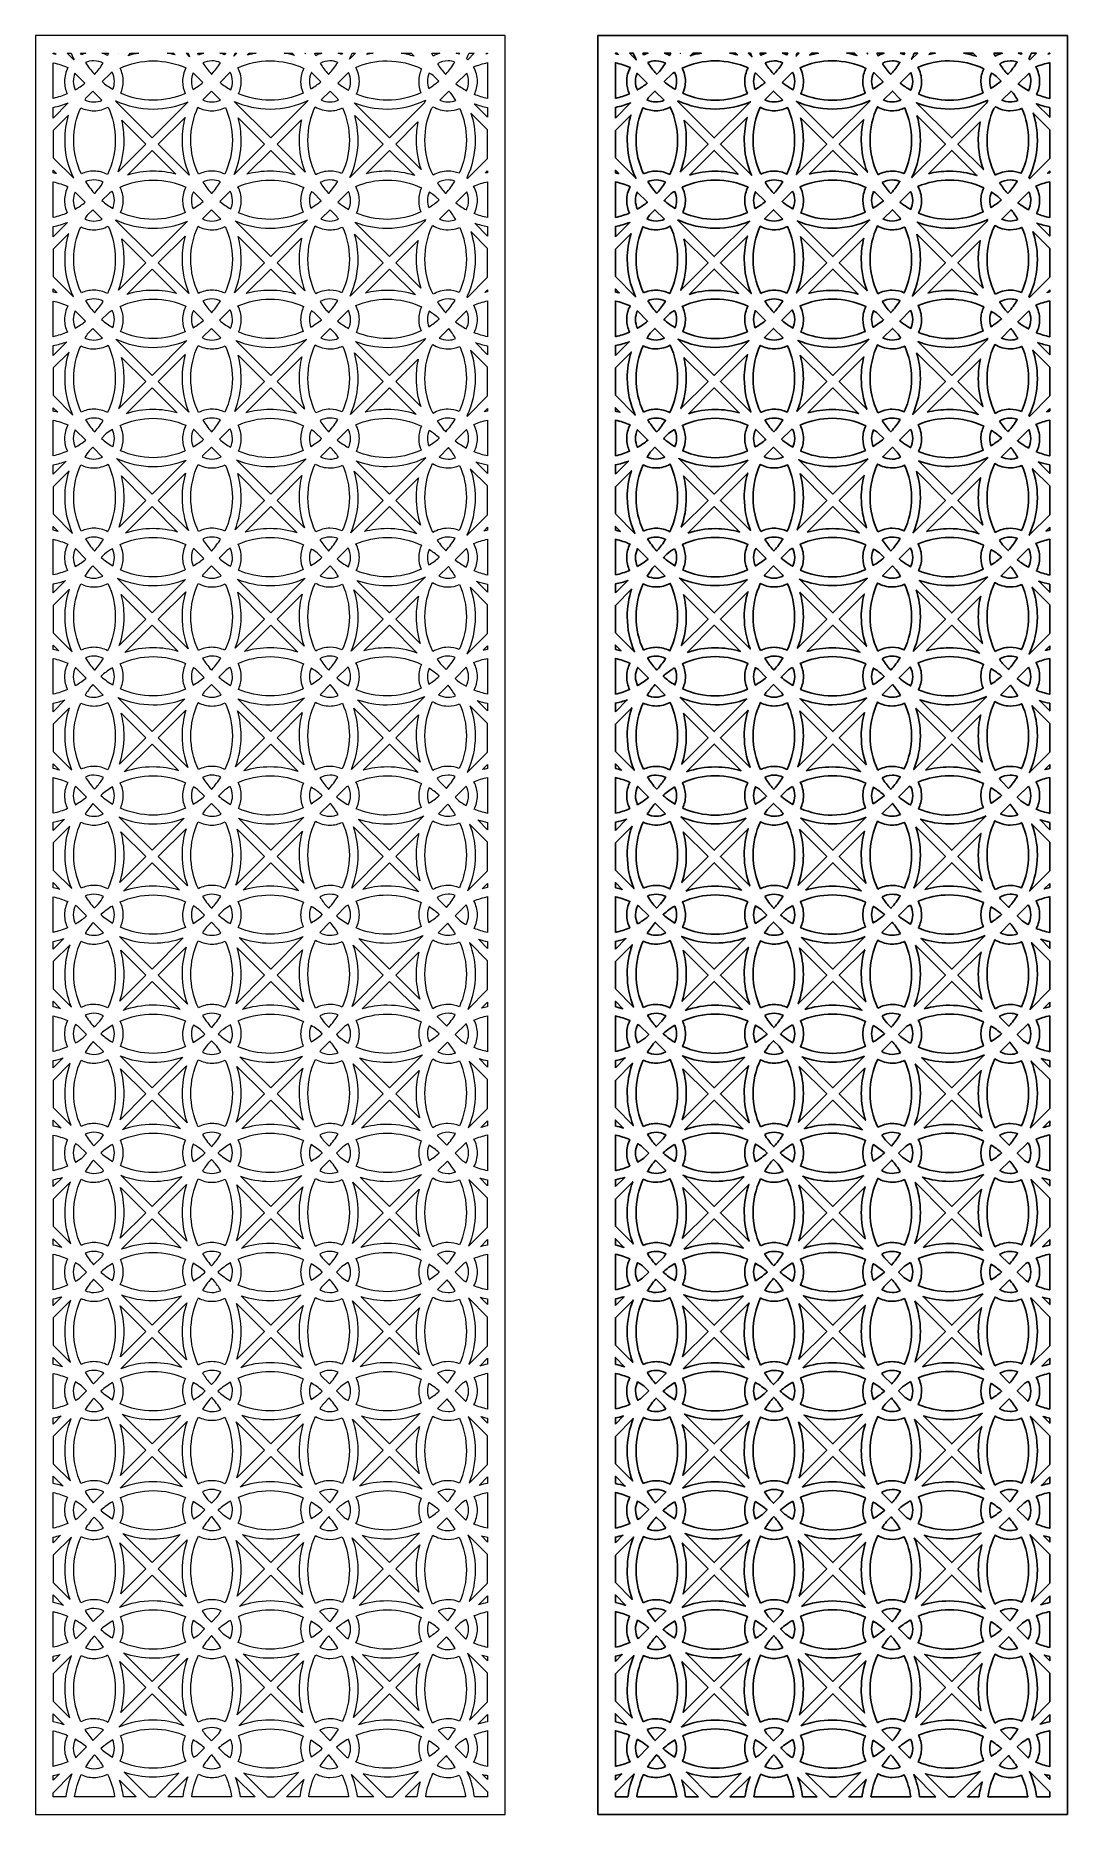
# Model space of a CAD drawing. Header units: centimetres. Extents: x -9.7 to 3.5, y -9.8 to 13.1.
import ezdxf

# ---------------------------------------------------------------- set-up
doc = ezdxf.new("R2010")
doc.units = ezdxf.units.CM
doc.header["$MEASUREMENT"] = 0
doc.layers.add('layer 1', color=7, linetype='Continuous')

msp = doc.modelspace()

# ---------------------------------------------------------------- linework, layer by layer
at = {"layer": 'layer 1', "color": 177, "lineweight": 9}
for points, knots in [([(-9.70142, -9.75516), (-9.70142, -9.75516), (-9.70142, -9.54242), (-9.70142, -9.54242), (-9.70142, -9.54242), (-9.70142, -9.54242), (-9.70142, -9.276), (-9.70142, -9.276), (-9.70142, -9.276), (-9.70142, -9.276), (-9.70142, -9.16293), (-9.70142, -9.16293), (-9.70142, -9.16293), (-9.70142, -9.16293), (-9.70142, -8.65759), (-9.70142, -8.65759), (-9.70142, -8.65759), (-9.70142, -8.65759), (-9.70142, -8.54453), (-9.70142, -8.54453), (-9.70142, -8.54453), (-9.70142, -8.54453), (-9.70142, -8.23554), (-9.70142, -8.23554), (-9.70142, -8.23554), (-9.70142, -8.23554), (-9.70142, -8.01811), (-9.70142, -8.01811), (-9.70142, -8.01811), (-9.70142, -8.01811), (-9.70142, -7.74627), (-9.70142, -7.74627), (-9.70142, -7.74627), (-9.70142, -7.74627), (-9.70142, -7.6332), (-9.70142, -7.6332), (-9.70142, -7.6332), (-9.70142, -7.6332), (-9.70142, -7.12786), (-9.70142, -7.12786), (-9.70142, -7.12786), (-9.70142, -7.12786), (-9.70142, -7.0148), (-9.70142, -7.0148), (-9.70142, -7.0148), (-9.70142, -7.0148), (-9.70142, -6.71123), (-9.70142, -6.71123), (-9.70142, -6.71123), (-9.70142, -6.71123), (-9.70142, -6.49379), (-9.70142, -6.49379), (-9.70142, -6.49379), (-9.70142, -6.49379), (-9.70142, -6.21654), (-9.70142, -6.21654), (-9.70142, -6.21654), (-9.70142, -6.21654), (-9.70142, -6.10348), (-9.70142, -6.10348), (-9.70142, -6.10348), (-9.70142, -6.10348), (-9.70142, -5.59814), (-9.70142, -5.59814), (-9.70142, -5.59814), (-9.70142, -5.59814), (-9.70142, -5.48507), (-9.70142, -5.48507), (-9.70142, -5.48507), (-9.70142, -5.48507), (-9.70142, -5.18691), (-9.70142, -5.18691), (-9.70142, -5.18691), (-9.70142, -5.18691), (-9.70142, -4.96948), (-9.70142, -4.96948), (-9.70142, -4.96948), (-9.70142, -4.96948), (-9.70142, -4.68682), (-9.70142, -4.68682), (-9.70142, -4.68682), (-9.70142, -4.68682), (-9.70142, -4.57375), (-9.70142, -4.57375), (-9.70142, -4.57375), (-9.70142, -4.57375), (-9.70142, -4.06841), (-9.70142, -4.06841), (-9.70142, -4.06841), (-9.70142, -4.06841), (-9.70142, -3.95535), (-9.70142, -3.95535), (-9.70142, -3.95535), (-9.70142, -3.95535), (-9.70142, -3.6626), (-9.70142, -3.6626), (-9.70142, -3.6626), (-9.70142, -3.6626), (-9.70142, -3.44517), (-9.70142, -3.44517), (-9.70142, -3.44517), (-9.70142, -3.44517), (-9.70142, -3.15709), (-9.70142, -3.15709), (-9.70142, -3.15709), (-9.70142, -3.15709), (-9.70142, -3.04402), (-9.70142, -3.04402), (-9.70142, -3.04402), (-9.70142, -3.04402), (-9.70142, -2.53868), (-9.70142, -2.53868), (-9.70142, -2.53868), (-9.70142, -2.53868), (-9.70142, -2.42562), (-9.70142, -2.42562), (-9.70142, -2.42562), (-9.70142, -2.42562), (-9.70142, -2.13829), (-9.70142, -2.13829), (-9.70142, -2.13829), (-9.70142, -2.13829), (-9.70142, -1.92086), (-9.70142, -1.92086), (-9.70142, -1.92086), (-9.70142, -1.92086), (-9.70142, -1.62736), (-9.70142, -1.62736), (-9.70142, -1.62736), (-9.70142, -1.62736), (-9.70142, -1.5143), (-9.70142, -1.5143), (-9.70142, -1.5143), (-9.70142, -1.5143), (-9.70142, -1.00896), (-9.70142, -1.00896), (-9.70142, -1.00896), (-9.70142, -1.00896), (-9.70142, -0.89589), (-9.70142, -0.89589), (-9.70142, -0.89589), (-9.70142, -0.89589), (-9.70142, -0.61398), (-9.70142, -0.61398), (-9.70142, -0.61398), (-9.70142, -0.61398), (-9.70142, -0.39654), (-9.70142, -0.39654), (-9.70142, -0.39654), (-9.70142, -0.39654), (-9.70142, -0.09763), (-9.70142, -0.09763), (-9.70142, -0.09763), (-9.70142, -0.09763), (-9.70142, 0.01543), (-9.70142, 0.01543), (-9.70142, 0.01543), (-9.70142, 0.01543), (-9.70142, 0.52077), (-9.70142, 0.52077), (-9.70142, 0.52077), (-9.70142, 0.52077), (-9.70142, 0.63383), (-9.70142, 0.63383), (-9.70142, 0.63383), (-9.70142, 0.63383), (-9.70142, 0.91034), (-9.70142, 0.91034), (-9.70142, 0.91034), (-9.70142, 0.91034), (-9.70142, 1.12777), (-9.70142, 1.12777), (-9.70142, 1.12777), (-9.70142, 1.12777), (-9.70142, 1.43209), (-9.70142, 1.43209), (-9.70142, 1.43209), (-9.70142, 1.43209), (-9.70142, 1.54516), (-9.70142, 1.54516), (-9.70142, 1.54516), (-9.70142, 1.54516), (-9.70142, 2.0505), (-9.70142, 2.0505), (-9.70142, 2.0505), (-9.70142, 2.0505), (-9.70142, 2.16356), (-9.70142, 2.16356), (-9.70142, 2.16356), (-9.70142, 2.16356), (-9.70142, 2.43465), (-9.70142, 2.43465), (-9.70142, 2.43465), (-9.70142, 2.43465), (-9.70142, 2.65208), (-9.70142, 2.65208), (-9.70142, 2.65208), (-9.70142, 2.65208), (-9.70142, 2.96182), (-9.70142, 2.96182), (-9.70142, 2.96182), (-9.70142, 2.96182), (-9.70142, 3.07488), (-9.70142, 3.07488), (-9.70142, 3.07488), (-9.70142, 3.07488), (-9.70142, 3.58022), (-9.70142, 3.58022), (-9.70142, 3.58022), (-9.70142, 3.58022), (-9.70142, 3.69329), (-9.70142, 3.69329), (-9.70142, 3.69329), (-9.70142, 3.69329), (-9.70142, 3.95896), (-9.70142, 3.95896), (-9.70142, 3.95896), (-9.70142, 3.95896), (-9.70142, 4.17639), (-9.70142, 4.17639), (-9.70142, 4.17639), (-9.70142, 4.17639), (-9.70142, 4.49155), (-9.70142, 4.49155), (-9.70142, 4.49155), (-9.70142, 4.49155), (-9.70142, 4.60461), (-9.70142, 4.60461), (-9.70142, 4.60461), (-9.70142, 4.60461), (-9.70142, 5.10995), (-9.70142, 5.10995), (-9.70142, 5.10995), (-9.70142, 5.10995), (-9.70142, 5.22301), (-9.70142, 5.22301), (-9.70142, 5.22301), (-9.70142, 5.22301), (-9.70142, 5.48327), (-9.70142, 5.48327), (-9.70142, 5.48327), (-9.70142, 5.48327), (-9.70142, 5.70071), (-9.70142, 5.70071), (-9.70142, 5.70071), (-9.70142, 5.70071), (-9.70142, 6.02127), (-9.70142, 6.02127), (-9.70142, 6.02127), (-9.70142, 6.02127), (-9.70142, 6.13433), (-9.70142, 6.13433), (-9.70142, 6.13433), (-9.70142, 6.13433), (-9.70142, 6.63968), (-9.70142, 6.63968), (-9.70142, 6.63968), (-9.70142, 6.63968), (-9.70142, 6.75274), (-9.70142, 6.75274), (-9.70142, 6.75274), (-9.70142, 6.75274), (-9.70142, 7.00759), (-9.70142, 7.00759), (-9.70142, 7.00759), (-9.70142, 7.00759), (-9.70142, 7.22502), (-9.70142, 7.22502), (-9.70142, 7.22502), (-9.70142, 7.22502), (-9.70142, 7.551), (-9.70142, 7.551), (-9.70142, 7.551), (-9.70142, 7.551), (-9.70142, 7.66406), (-9.70142, 7.66406), (-9.70142, 7.66406), (-9.70142, 7.66406), (-9.70142, 8.1694), (-9.70142, 8.1694), (-9.70142, 8.1694), (-9.70142, 8.1694), (-9.70142, 8.28247), (-9.70142, 8.28247), (-9.70142, 8.28247), (-9.70142, 8.28247), (-9.70142, 8.5319), (-9.70142, 8.5319), (-9.70142, 8.5319), (-9.70142, 8.5319), (-9.70142, 8.74933), (-9.70142, 8.74933), (-9.70142, 8.74933), (-9.70142, 8.74933), (-9.70142, 9.08072), (-9.70142, 9.08072), (-9.70142, 9.08072), (-9.70142, 9.08072), (-9.70142, 9.19379), (-9.70142, 9.19379), (-9.70142, 9.19379), (-9.70142, 9.19379), (-9.70142, 9.69913), (-9.70142, 9.69913), (-9.70142, 9.69913), (-9.70142, 9.69913), (-9.70142, 9.81219), (-9.70142, 9.81219), (-9.70142, 9.81219), (-9.70142, 9.81219), (-9.70142, 10.05621), (-9.70142, 10.05621), (-9.70142, 10.05621), (-9.70142, 10.05621), (-9.70142, 10.27364), (-9.70142, 10.27364), (-9.70142, 10.27364), (-9.70142, 10.27364), (-9.70142, 10.61045), (-9.70142, 10.61045), (-9.70142, 10.61045), (-9.70142, 10.61045), (-9.70142, 10.72351), (-9.70142, 10.72351), (-9.70142, 10.72351), (-9.70142, 10.72351), (-9.70142, 11.22886), (-9.70142, 11.22886), (-9.70142, 11.22886), (-9.70142, 11.22886), (-9.70142, 11.34192), (-9.70142, 11.34192), (-9.70142, 11.34192), (-9.70142, 11.34192), (-9.70142, 11.58052), (-9.70142, 11.58052), (-9.70142, 11.58052), (-9.70142, 11.58052), (-9.70142, 11.79796), (-9.70142, 11.79796), (-9.70142, 11.79796), (-9.70142, 11.79796), (-9.70142, 12.14018), (-9.70142, 12.14018), (-9.70142, 12.14018), (-9.70142, 12.14018), (-9.70142, 12.25324), (-9.70142, 12.25324), (-9.70142, 12.25324), (-9.70142, 12.25324), (-9.70142, 12.75858), (-9.70142, 12.75858), (-9.70142, 12.75858), (-9.70142, 12.75858), (-9.70142, 12.87165), (-9.70142, 12.87165), (-9.70142, 12.87165), (-9.70142, 12.87165), (-9.70142, 13.08333), (-9.70142, 13.08333), (-9.70142, 13.08333), (-9.70142, 13.08333), (-9.67991, 13.08333), (-9.67991, 13.08333), (-9.67991, 13.08333), (-9.67991, 13.08333), (-9.52001, 13.08333), (-9.52001, 13.08333), (-9.52001, 13.08333), (-9.52001, 13.08333), (-9.30776, 13.08333), (-9.30776, 13.08333), (-9.30776, 13.08333), (-9.30776, 13.08333), (-9.19295, 13.08333), (-9.19295, 13.08333), (-9.19295, 13.08333), (-9.19295, 13.08333), (-8.69484, 13.08333), (-8.69484, 13.08333), (-8.69484, 13.08333), (-8.69484, 13.08333), (-8.58, 13.08333), (-8.58, 13.08333), (-8.58, 13.08333), (-8.58, 13.08333), (-8.41604, 13.08333), (-8.41604, 13.08333), (-8.41604, 13.08333), (-8.41604, 13.08333), (-8.25615, 13.08333), (-8.25615, 13.08333), (-8.25615, 13.08333), (-8.25615, 13.08333), (-8.1556, 13.08333), (-8.1556, 13.08333), (-8.1556, 13.08333), (-8.1556, 13.08333), (-7.9957, 13.08333), (-7.9957, 13.08333), (-7.9957, 13.08333), (-7.9957, 13.08333), (-7.80528, 13.08333), (-7.80528, 13.08333), (-7.80528, 13.08333), (-7.80528, 13.08333), (-7.69046, 13.08333), (-7.69046, 13.08333), (-7.69046, 13.08333), (-7.69046, 13.08333), (-7.19234, 13.08333), (-7.19234, 13.08333), (-7.19234, 13.08333), (-7.19234, 13.08333), (-7.07754, 13.08333), (-7.07754, 13.08333), (-7.07754, 13.08333), (-7.07754, 13.08333), (-6.89173, 13.08333), (-6.89173, 13.08333), (-6.89173, 13.08333), (-6.89173, 13.08333), (-6.73184, 13.08333), (-6.73184, 13.08333), (-6.73184, 13.08333), (-6.73184, 13.08333), (-6.63128, 13.08333), (-6.63128, 13.08333), (-6.63128, 13.08333), (-6.63128, 13.08333), (-6.47139, 13.08333), (-6.47139, 13.08333), (-6.47139, 13.08333), (-6.47139, 13.08333), (-6.30277, 13.08333), (-6.30277, 13.08333), (-6.30277, 13.08333), (-6.30277, 13.08333), (-6.18796, 13.08333), (-6.18796, 13.08333), (-6.18796, 13.08333), (-6.18796, 13.08333), (-5.68985, 13.08333), (-5.68985, 13.08333), (-5.68985, 13.08333), (-5.68985, 13.08333), (-5.57502, 13.08333), (-5.57502, 13.08333), (-5.57502, 13.08333), (-5.57502, 13.08333), (-5.36742, 13.08333), (-5.36742, 13.08333), (-5.36742, 13.08333), (-5.36742, 13.08333), (-5.20752, 13.08333), (-5.20752, 13.08333), (-5.20752, 13.08333), (-5.20752, 13.08333), (-5.10697, 13.08333), (-5.10697, 13.08333), (-5.10697, 13.08333), (-5.10697, 13.08333), (-4.94708, 13.08333), (-4.94708, 13.08333), (-4.94708, 13.08333), (-4.94708, 13.08333), (-4.80029, 13.08333), (-4.80029, 13.08333), (-4.80029, 13.08333), (-4.80029, 13.08333), (-4.68546, 13.08333), (-4.68546, 13.08333), (-4.68546, 13.08333), (-4.68546, 13.08333), (-4.18735, 13.08333), (-4.18735, 13.08333), (-4.18735, 13.08333), (-4.18735, 13.08333), (-4.07252, 13.08333), (-4.07252, 13.08333), (-4.07252, 13.08333), (-4.07252, 13.08333), (-3.84311, 13.08333), (-3.84311, 13.08333), (-3.84311, 13.08333), (-3.84311, 13.08333), (-3.68321, 13.08333), (-3.68321, 13.08333), (-3.68321, 13.08333), (-3.68321, 13.08333), (-3.67145, 13.08333), (-3.67145, 13.08333), (-3.67145, 13.08333), (-3.67145, 13.08333), (-3.67145, 12.87158), (-3.67145, 12.87158), (-3.67145, 12.87158), (-3.67145, 12.87158), (-3.67145, 12.75851), (-3.67145, 12.75851), (-3.67145, 12.75851), (-3.67145, 12.75851), (-3.67145, 12.25331), (-3.67145, 12.25331), (-3.67145, 12.25331), (-3.67145, 12.25331), (-3.67145, 12.14024), (-3.67145, 12.14024), (-3.67145, 12.14024), (-3.67145, 12.14024), (-3.67145, 11.8077), (-3.67145, 11.8077), (-3.67145, 11.8077), (-3.67145, 11.8077), (-3.67145, 11.57078), (-3.67145, 11.57078), (-3.67145, 11.57078), (-3.67145, 11.57078), (-3.67145, 11.34186), (-3.67145, 11.34186), (-3.67145, 11.34186), (-3.67145, 11.34186), (-3.67145, 11.22878), (-3.67145, 11.22878), (-3.67145, 11.22878), (-3.67145, 11.22878), (-3.67145, 10.72359), (-3.67145, 10.72359), (-3.67145, 10.72359), (-3.67145, 10.72359), (-3.67145, 10.61052), (-3.67145, 10.61052), (-3.67145, 10.61052), (-3.67145, 10.61052), (-3.67145, 10.28339), (-3.67145, 10.28339), (-3.67145, 10.28339), (-3.67145, 10.28339), (-3.67145, 10.04646), (-3.67145, 10.04646), (-3.67145, 10.04646), (-3.67145, 10.04646), (-3.67145, 9.81213), (-3.67145, 9.81213), (-3.67145, 9.81213), (-3.67145, 9.81213), (-3.67145, 9.69906), (-3.67145, 9.69906), (-3.67145, 9.69906), (-3.67145, 9.69906), (-3.67145, 9.19386), (-3.67145, 9.19386), (-3.67145, 9.19386), (-3.67145, 9.19386), (-3.67145, 9.08079), (-3.67145, 9.08079), (-3.67145, 9.08079), (-3.67145, 9.08079), (-3.67145, 8.75908), (-3.67145, 8.75908), (-3.67145, 8.75908), (-3.67145, 8.75908), (-3.67145, 8.52215), (-3.67145, 8.52215), (-3.67145, 8.52215), (-3.67145, 8.52215), (-3.67145, 8.2824), (-3.67145, 8.2824), (-3.67145, 8.2824), (-3.67145, 8.2824), (-3.67145, 8.16933), (-3.67145, 8.16933), (-3.67145, 8.16933), (-3.67145, 8.16933), (-3.67145, 7.66413), (-3.67145, 7.66413), (-3.67145, 7.66413), (-3.67145, 7.66413), (-3.67145, 7.55107), (-3.67145, 7.55107), (-3.67145, 7.55107), (-3.67145, 7.55107), (-3.67145, 7.23477), (-3.67145, 7.23477), (-3.67145, 7.23477), (-3.67145, 7.23477), (-3.67145, 6.99784), (-3.67145, 6.99784), (-3.67145, 6.99784), (-3.67145, 6.99784), (-3.67145, 6.75268), (-3.67145, 6.75268), (-3.67145, 6.75268), (-3.67145, 6.75268), (-3.67145, 6.6396), (-3.67145, 6.6396), (-3.67145, 6.6396), (-3.67145, 6.6396), (-3.67145, 6.13441), (-3.67145, 6.13441), (-3.67145, 6.13441), (-3.67145, 6.13441), (-3.67145, 6.02134), (-3.67145, 6.02134), (-3.67145, 6.02134), (-3.67145, 6.02134), (-3.67145, 5.71045), (-3.67145, 5.71045), (-3.67145, 5.71045), (-3.67145, 5.71045), (-3.67145, 5.47353), (-3.67145, 5.47353), (-3.67145, 5.47353), (-3.67145, 5.47353), (-3.67145, 5.22295), (-3.67145, 5.22295), (-3.67145, 5.22295), (-3.67145, 5.22295), (-3.67145, 5.10988), (-3.67145, 5.10988), (-3.67145, 5.10988), (-3.67145, 5.10988), (-3.67145, 4.60468), (-3.67145, 4.60468), (-3.67145, 4.60468), (-3.67145, 4.60468), (-3.67145, 4.49161), (-3.67145, 4.49161), (-3.67145, 4.49161), (-3.67145, 4.49161), (-3.67145, 4.18614), (-3.67145, 4.18614), (-3.67145, 4.18614), (-3.67145, 4.18614), (-3.67145, 3.94921), (-3.67145, 3.94921), (-3.67145, 3.94921), (-3.67145, 3.94921), (-3.67145, 3.69322), (-3.67145, 3.69322), (-3.67145, 3.69322), (-3.67145, 3.69322), (-3.67145, 3.58015), (-3.67145, 3.58015), (-3.67145, 3.58015), (-3.67145, 3.58015), (-3.67145, 3.07495), (-3.67145, 3.07495), (-3.67145, 3.07495), (-3.67145, 3.07495), (-3.67145, 2.96189), (-3.67145, 2.96189), (-3.67145, 2.96189), (-3.67145, 2.96189), (-3.67145, 2.66183), (-3.67145, 2.66183), (-3.67145, 2.66183), (-3.67145, 2.66183), (-3.67145, 2.4249), (-3.67145, 2.4249), (-3.67145, 2.4249), (-3.67145, 2.4249), (-3.67145, 2.1635), (-3.67145, 2.1635), (-3.67145, 2.1635), (-3.67145, 2.1635), (-3.67145, 2.05042), (-3.67145, 2.05042), (-3.67145, 2.05042), (-3.67145, 2.05042), (-3.67145, 1.54523), (-3.67145, 1.54523), (-3.67145, 1.54523), (-3.67145, 1.54523), (-3.67145, 1.43216), (-3.67145, 1.43216), (-3.67145, 1.43216), (-3.67145, 1.43216), (-3.67145, 1.13752), (-3.67145, 1.13752), (-3.67145, 1.13752), (-3.67145, 1.13752), (-3.67145, 0.90059), (-3.67145, 0.90059), (-3.67145, 0.90059), (-3.67145, 0.90059), (-3.67145, 0.63377), (-3.67145, 0.63377), (-3.67145, 0.63377), (-3.67145, 0.63377), (-3.67145, 0.5207), (-3.67145, 0.5207), (-3.67145, 0.5207), (-3.67145, 0.5207), (-3.67145, 0.0155), (-3.67145, 0.0155), (-3.67145, 0.0155), (-3.67145, 0.0155), (-3.67145, -0.09757), (-3.67145, -0.09757), (-3.67145, -0.09757), (-3.67145, -0.09757), (-3.67145, -0.3868), (-3.67145, -0.3868), (-3.67145, -0.3868), (-3.67145, -0.3868), (-3.67145, -0.62372), (-3.67145, -0.62372), (-3.67145, -0.62372), (-3.67145, -0.62372), (-3.67145, -0.89596), (-3.67145, -0.89596), (-3.67145, -0.89596), (-3.67145, -0.89596), (-3.67145, -1.00903), (-3.67145, -1.00903), (-3.67145, -1.00903), (-3.67145, -1.00903), (-3.67145, -1.51422), (-3.67145, -1.51422), (-3.67145, -1.51422), (-3.67145, -1.51422), (-3.67145, -1.62729), (-3.67145, -1.62729), (-3.67145, -1.62729), (-3.67145, -1.62729), (-3.67145, -1.91111), (-3.67145, -1.91111), (-3.67145, -1.91111), (-3.67145, -1.91111), (-3.67145, -2.14804), (-3.67145, -2.14804), (-3.67145, -2.14804), (-3.67145, -2.14804), (-3.67145, -2.42569), (-3.67145, -2.42569), (-3.67145, -2.42569), (-3.67145, -2.42569), (-3.67145, -2.53875), (-3.67145, -2.53875), (-3.67145, -2.53875), (-3.67145, -2.53875), (-3.67145, -3.04395), (-3.67145, -3.04395), (-3.67145, -3.04395), (-3.67145, -3.04395), (-3.67145, -3.15702), (-3.67145, -3.15702), (-3.67145, -3.15702), (-3.67145, -3.15702), (-3.67145, -3.43542), (-3.67145, -3.43542), (-3.67145, -3.43542), (-3.67145, -3.43542), (-3.67145, -3.67235), (-3.67145, -3.67235), (-3.67145, -3.67235), (-3.67145, -3.67235), (-3.67145, -3.95541), (-3.67145, -3.95541), (-3.67145, -3.95541), (-3.67145, -3.95541), (-3.67145, -4.06848), (-3.67145, -4.06848), (-3.67145, -4.06848), (-3.67145, -4.06848), (-3.67145, -4.57368), (-3.67145, -4.57368), (-3.67145, -4.57368), (-3.67145, -4.57368), (-3.67145, -4.68675), (-3.67145, -4.68675), (-3.67145, -4.68675), (-3.67145, -4.68675), (-3.67145, -4.95973), (-3.67145, -4.95973), (-3.67145, -4.95973), (-3.67145, -4.95973), (-3.67145, -5.19666), (-3.67145, -5.19666), (-3.67145, -5.19666), (-3.67145, -5.19666), (-3.67145, -5.48514), (-3.67145, -5.48514), (-3.67145, -5.48514), (-3.67145, -5.48514), (-3.67145, -5.59821), (-3.67145, -5.59821), (-3.67145, -5.59821), (-3.67145, -5.59821), (-3.67145, -6.1034), (-3.67145, -6.1034), (-3.67145, -6.1034), (-3.67145, -6.1034), (-3.67145, -6.21648), (-3.67145, -6.21648), (-3.67145, -6.21648), (-3.67145, -6.21648), (-3.67145, -6.48405), (-3.67145, -6.48405), (-3.67145, -6.48405), (-3.67145, -6.48405), (-3.67145, -6.72097), (-3.67145, -6.72097), (-3.67145, -6.72097), (-3.67145, -6.72097), (-3.67145, -7.01487), (-3.67145, -7.01487), (-3.67145, -7.01487), (-3.67145, -7.01487), (-3.67145, -7.12793), (-3.67145, -7.12793), (-3.67145, -7.12793), (-3.67145, -7.12793), (-3.67145, -7.63313), (-3.67145, -7.63313), (-3.67145, -7.63313), (-3.67145, -7.63313), (-3.67145, -7.7462), (-3.67145, -7.7462), (-3.67145, -7.7462), (-3.67145, -7.7462), (-3.67145, -8.00836), (-3.67145, -8.00836), (-3.67145, -8.00836), (-3.67145, -8.00836), (-3.67145, -8.24529), (-3.67145, -8.24529), (-3.67145, -8.24529), (-3.67145, -8.24529), (-3.67145, -8.54459), (-3.67145, -8.54459), (-3.67145, -8.54459), (-3.67145, -8.54459), (-3.67145, -8.65766), (-3.67145, -8.65766), (-3.67145, -8.65766), (-3.67145, -8.65766), (-3.67145, -9.16286), (-3.67145, -9.16286), (-3.67145, -9.16286), (-3.67145, -9.16286), (-3.67145, -9.27593), (-3.67145, -9.27593), (-3.67145, -9.27593), (-3.67145, -9.27593), (-3.67145, -9.53267), (-3.67145, -9.53267), (-3.67145, -9.53267), (-3.67145, -9.53267), (-3.67145, -9.75516), (-3.67145, -9.75516), (-3.67145, -9.75516), (-3.67145, -9.75516), (-3.8169, -9.75516), (-3.8169, -9.75516), (-3.8169, -9.75516), (-3.8169, -9.75516), (-4.05983, -9.75516), (-4.05983, -9.75516), (-4.05983, -9.75516), (-4.05983, -9.75516), (-4.17321, -9.75516), (-4.17321, -9.75516), (-4.17321, -9.75516), (-4.17321, -9.75516), (-4.69961, -9.75516), (-4.69961, -9.75516), (-4.69961, -9.75516), (-4.69961, -9.75516), (-4.81296, -9.75516), (-4.81296, -9.75516), (-4.81296, -9.75516), (-4.81296, -9.75516), (-4.97328, -9.75516), (-4.97328, -9.75516), (-4.97328, -9.75516), (-4.97328, -9.75516), (-5.13317, -9.75516), (-5.13317, -9.75516), (-5.13317, -9.75516), (-5.13317, -9.75516), (-5.18132, -9.75516), (-5.18132, -9.75516), (-5.18132, -9.75516), (-5.18132, -9.75516), (-5.34122, -9.75516), (-5.34122, -9.75516), (-5.34122, -9.75516), (-5.34122, -9.75516), (-5.56233, -9.75516), (-5.56233, -9.75516), (-5.56233, -9.75516), (-5.56233, -9.75516), (-5.6757, -9.75516), (-5.6757, -9.75516), (-5.6757, -9.75516), (-5.6757, -9.75516), (-6.2021, -9.75516), (-6.2021, -9.75516), (-6.2021, -9.75516), (-6.2021, -9.75516), (-6.31547, -9.75516), (-6.31547, -9.75516), (-6.31547, -9.75516), (-6.31547, -9.75516), (-6.49759, -9.75516), (-6.49759, -9.75516), (-6.49759, -9.75516), (-6.49759, -9.75516), (-6.65748, -9.75516), (-6.65748, -9.75516), (-6.65748, -9.75516), (-6.65748, -9.75516), (-6.70564, -9.75516), (-6.70564, -9.75516), (-6.70564, -9.75516), (-6.70564, -9.75516), (-6.86553, -9.75516), (-6.86553, -9.75516), (-6.86553, -9.75516), (-6.86553, -9.75516), (-7.06483, -9.75516), (-7.06483, -9.75516), (-7.06483, -9.75516), (-7.06483, -9.75516), (-7.1782, -9.75516), (-7.1782, -9.75516), (-7.1782, -9.75516), (-7.1782, -9.75516), (-7.7046, -9.75516), (-7.7046, -9.75516), (-7.7046, -9.75516), (-7.7046, -9.75516), (-7.81797, -9.75516), (-7.81797, -9.75516), (-7.81797, -9.75516), (-7.81797, -9.75516), (-8.0219, -9.75516), (-8.0219, -9.75516), (-8.0219, -9.75516), (-8.0219, -9.75516), (-8.1818, -9.75516), (-8.1818, -9.75516), (-8.1818, -9.75516), (-8.1818, -9.75516), (-8.22995, -9.75516), (-8.22995, -9.75516), (-8.22995, -9.75516), (-8.22995, -9.75516), (-8.38984, -9.75516), (-8.38984, -9.75516), (-8.38984, -9.75516), (-8.38984, -9.75516), (-8.56733, -9.75516), (-8.56733, -9.75516), (-8.56733, -9.75516), (-8.56733, -9.75516), (-8.6807, -9.75516), (-8.6807, -9.75516), (-8.6807, -9.75516), (-8.6807, -9.75516), (-9.20709, -9.75516), (-9.20709, -9.75516), (-9.20709, -9.75516), (-9.20709, -9.75516), (-9.32047, -9.75516), (-9.32047, -9.75516), (-9.32047, -9.75516), (-9.32047, -9.75516), (-9.54621, -9.75516), (-9.54621, -9.75516), (-9.54621, -9.75516), (-9.54621, -9.75516), (-9.70142, -9.75516), (-9.70142, -9.75516)], [0, 0, 0, 0, 0.00408163, 0.00408163, 0.00408163, 0.00408163, 0.00816327, 0.00816327, 0.00816327, 0.00816327, 0.0122449, 0.0122449, 0.0122449, 0.0122449, 0.01632653, 0.01632653, 0.01632653, 0.01632653, 0.02040816, 0.02040816, 0.02040816, 0.02040816, 0.0244898, 0.0244898, 0.0244898, 0.0244898, 0.02857143, 0.02857143, 0.02857143, 0.02857143, 0.03265306, 0.03265306, 0.03265306, 0.03265306, 0.03673469, 0.03673469, 0.03673469, 0.03673469, 0.04081633, 0.04081633, 0.04081633, 0.04081633, 0.04489796, 0.04489796, 0.04489796, 0.04489796, 0.04897959, 0.04897959, 0.04897959, 0.04897959, 0.05306122, 0.05306122, 0.05306122, 0.05306122, 0.05714286, 0.05714286, 0.05714286, 0.05714286, 0.06122449, 0.06122449, 0.06122449, 0.06122449, 0.06530612, 0.06530612, 0.06530612, 0.06530612, 0.06938776, 0.06938776, 0.06938776, 0.06938776, 0.07346939, 0.07346939, 0.07346939, 0.07346939, 0.07755102, 0.07755102, 0.07755102, 0.07755102, 0.08163265, 0.08163265, 0.08163265, 0.08163265, 0.08571429, 0.08571429, 0.08571429, 0.08571429, 0.08979592, 0.08979592, 0.08979592, 0.08979592, 0.09387755, 0.09387755, 0.09387755, 0.09387755, 0.09795918, 0.09795918, 0.09795918, 0.09795918, 0.10204082, 0.10204082, 0.10204082, 0.10204082, 0.10612245, 0.10612245, 0.10612245, 0.10612245, 0.11020408, 0.11020408, 0.11020408, 0.11020408, 0.11428571, 0.11428571, 0.11428571, 0.11428571, 0.11836735, 0.11836735, 0.11836735, 0.11836735, 0.12244898, 0.12244898, 0.12244898, 0.12244898, 0.12653061, 0.12653061, 0.12653061, 0.12653061, 0.13061224, 0.13061224, 0.13061224, 0.13061224, 0.13469388, 0.13469388, 0.13469388, 0.13469388, 0.13877551, 0.13877551, 0.13877551, 0.13877551, 0.14285714, 0.14285714, 0.14285714, 0.14285714, 0.14693878, 0.14693878, 0.14693878, 0.14693878, 0.15102041, 0.15102041, 0.15102041, 0.15102041, 0.15510204, 0.15510204, 0.15510204, 0.15510204, 0.15918367, 0.15918367, 0.15918367, 0.15918367, 0.16326531, 0.16326531, 0.16326531, 0.16326531, 0.16734694, 0.16734694, 0.16734694, 0.16734694, 0.17142857, 0.17142857, 0.17142857, 0.17142857, 0.1755102, 0.1755102, 0.1755102, 0.1755102, 0.17959184, 0.17959184, 0.17959184, 0.17959184, 0.18367347, 0.18367347, 0.18367347, 0.18367347, 0.1877551, 0.1877551, 0.1877551, 0.1877551, 0.19183673, 0.19183673, 0.19183673, 0.19183673, 0.19591837, 0.19591837, 0.19591837, 0.19591837, 0.2, 0.2, 0.2, 0.2, 0.20408163, 0.20408163, 0.20408163, 0.20408163, 0.20816327, 0.20816327, 0.20816327, 0.20816327, 0.2122449, 0.2122449, 0.2122449, 0.2122449, 0.21632653, 0.21632653, 0.21632653, 0.21632653, 0.22040816, 0.22040816, 0.22040816, 0.22040816, 0.2244898, 0.2244898, 0.2244898, 0.2244898, 0.22857143, 0.22857143, 0.22857143, 0.22857143, 0.23265306, 0.23265306, 0.23265306, 0.23265306, 0.23673469, 0.23673469, 0.23673469, 0.23673469, 0.24081633, 0.24081633, 0.24081633, 0.24081633, 0.24489796, 0.24489796, 0.24489796, 0.24489796, 0.24897959, 0.24897959, 0.24897959, 0.24897959, 0.25306122, 0.25306122, 0.25306122, 0.25306122, 0.25714286, 0.25714286, 0.25714286, 0.25714286, 0.26122449, 0.26122449, 0.26122449, 0.26122449, 0.26530612, 0.26530612, 0.26530612, 0.26530612, 0.26938776, 0.26938776, 0.26938776, 0.26938776, 0.27346939, 0.27346939, 0.27346939, 0.27346939, 0.27755102, 0.27755102, 0.27755102, 0.27755102, 0.28163265, 0.28163265, 0.28163265, 0.28163265, 0.28571429, 0.28571429, 0.28571429, 0.28571429, 0.28979592, 0.28979592, 0.28979592, 0.28979592, 0.29387755, 0.29387755, 0.29387755, 0.29387755, 0.29795918, 0.29795918, 0.29795918, 0.29795918, 0.30204082, 0.30204082, 0.30204082, 0.30204082, 0.30612245, 0.30612245, 0.30612245, 0.30612245, 0.31020408, 0.31020408, 0.31020408, 0.31020408, 0.31428571, 0.31428571, 0.31428571, 0.31428571, 0.31836735, 0.31836735, 0.31836735, 0.31836735, 0.32244898, 0.32244898, 0.32244898, 0.32244898, 0.32653061, 0.32653061, 0.32653061, 0.32653061, 0.33061224, 0.33061224, 0.33061224, 0.33061224, 0.33469388, 0.33469388, 0.33469388, 0.33469388, 0.33877551, 0.33877551, 0.33877551, 0.33877551, 0.34285714, 0.34285714, 0.34285714, 0.34285714, 0.34693878, 0.34693878, 0.34693878, 0.34693878, 0.35102041, 0.35102041, 0.35102041, 0.35102041, 0.35510204, 0.35510204, 0.35510204, 0.35510204, 0.35918367, 0.35918367, 0.35918367, 0.35918367, 0.36326531, 0.36326531, 0.36326531, 0.36326531, 0.36734694, 0.36734694, 0.36734694, 0.36734694, 0.37142857, 0.37142857, 0.37142857, 0.37142857, 0.3755102, 0.3755102, 0.3755102, 0.3755102, 0.37959184, 0.37959184, 0.37959184, 0.37959184, 0.38367347, 0.38367347, 0.38367347, 0.38367347, 0.3877551, 0.3877551, 0.3877551, 0.3877551, 0.39183673, 0.39183673, 0.39183673, 0.39183673, 0.39591837, 0.39591837, 0.39591837, 0.39591837, 0.4, 0.4, 0.4, 0.4, 0.40408163, 0.40408163, 0.40408163, 0.40408163, 0.40816327, 0.40816327, 0.40816327, 0.40816327, 0.4122449, 0.4122449, 0.4122449, 0.4122449, 0.41632653, 0.41632653, 0.41632653, 0.41632653, 0.42040816, 0.42040816, 0.42040816, 0.42040816, 0.4244898, 0.4244898, 0.4244898, 0.4244898, 0.42857143, 0.42857143, 0.42857143, 0.42857143, 0.43265306, 0.43265306, 0.43265306, 0.43265306, 0.43673469, 0.43673469, 0.43673469, 0.43673469, 0.44081633, 0.44081633, 0.44081633, 0.44081633, 0.44489796, 0.44489796, 0.44489796, 0.44489796, 0.44897959, 0.44897959, 0.44897959, 0.44897959, 0.45306122, 0.45306122, 0.45306122, 0.45306122, 0.45714286, 0.45714286, 0.45714286, 0.45714286, 0.46122449, 0.46122449, 0.46122449, 0.46122449, 0.46530612, 0.46530612, 0.46530612, 0.46530612, 0.46938776, 0.46938776, 0.46938776, 0.46938776, 0.47346939, 0.47346939, 0.47346939, 0.47346939, 0.47755102, 0.47755102, 0.47755102, 0.47755102, 0.48163265, 0.48163265, 0.48163265, 0.48163265, 0.48571429, 0.48571429, 0.48571429, 0.48571429, 0.48979592, 0.48979592, 0.48979592, 0.48979592, 0.49387755, 0.49387755, 0.49387755, 0.49387755, 0.49795918, 0.49795918, 0.49795918, 0.49795918, 0.50204082, 0.50204082, 0.50204082, 0.50204082, 0.50612245, 0.50612245, 0.50612245, 0.50612245, 0.51020408, 0.51020408, 0.51020408, 0.51020408, 0.51428571, 0.51428571, 0.51428571, 0.51428571, 0.51836735, 0.51836735, 0.51836735, 0.51836735, 0.52244898, 0.52244898, 0.52244898, 0.52244898, 0.52653061, 0.52653061, 0.52653061, 0.52653061, 0.53061224, 0.53061224, 0.53061224, 0.53061224, 0.53469388, 0.53469388, 0.53469388, 0.53469388, 0.53877551, 0.53877551, 0.53877551, 0.53877551, 0.54285714, 0.54285714, 0.54285714, 0.54285714, 0.54693878, 0.54693878, 0.54693878, 0.54693878, 0.55102041, 0.55102041, 0.55102041, 0.55102041, 0.55510204, 0.55510204, 0.55510204, 0.55510204, 0.55918367, 0.55918367, 0.55918367, 0.55918367, 0.56326531, 0.56326531, 0.56326531, 0.56326531, 0.56734694, 0.56734694, 0.56734694, 0.56734694, 0.57142857, 0.57142857, 0.57142857, 0.57142857, 0.5755102, 0.5755102, 0.5755102, 0.5755102, 0.57959184, 0.57959184, 0.57959184, 0.57959184, 0.58367347, 0.58367347, 0.58367347, 0.58367347, 0.5877551, 0.5877551, 0.5877551, 0.5877551, 0.59183673, 0.59183673, 0.59183673, 0.59183673, 0.59591837, 0.59591837, 0.59591837, 0.59591837, 0.6, 0.6, 0.6, 0.6, 0.60408163, 0.60408163, 0.60408163, 0.60408163, 0.60816327, 0.60816327, 0.60816327, 0.60816327, 0.6122449, 0.6122449, 0.6122449, 0.6122449, 0.61632653, 0.61632653, 0.61632653, 0.61632653, 0.62040816, 0.62040816, 0.62040816, 0.62040816, 0.6244898, 0.6244898, 0.6244898, 0.6244898, 0.62857143, 0.62857143, 0.62857143, 0.62857143, 0.63265306, 0.63265306, 0.63265306, 0.63265306, 0.63673469, 0.63673469, 0.63673469, 0.63673469, 0.64081633, 0.64081633, 0.64081633, 0.64081633, 0.64489796, 0.64489796, 0.64489796, 0.64489796, 0.64897959, 0.64897959, 0.64897959, 0.64897959, 0.65306122, 0.65306122, 0.65306122, 0.65306122, 0.65714286, 0.65714286, 0.65714286, 0.65714286, 0.66122449, 0.66122449, 0.66122449, 0.66122449, 0.66530612, 0.66530612, 0.66530612, 0.66530612, 0.66938776, 0.66938776, 0.66938776, 0.66938776, 0.67346939, 0.67346939, 0.67346939, 0.67346939, 0.67755102, 0.67755102, 0.67755102, 0.67755102, 0.68163265, 0.68163265, 0.68163265, 0.68163265, 0.68571429, 0.68571429, 0.68571429, 0.68571429, 0.68979592, 0.68979592, 0.68979592, 0.68979592, 0.69387755, 0.69387755, 0.69387755, 0.69387755, 0.69795918, 0.69795918, 0.69795918, 0.69795918, 0.70204082, 0.70204082, 0.70204082, 0.70204082, 0.70612245, 0.70612245, 0.70612245, 0.70612245, 0.71020408, 0.71020408, 0.71020408, 0.71020408, 0.71428571, 0.71428571, 0.71428571, 0.71428571, 0.71836735, 0.71836735, 0.71836735, 0.71836735, 0.72244898, 0.72244898, 0.72244898, 0.72244898, 0.72653061, 0.72653061, 0.72653061, 0.72653061, 0.73061224, 0.73061224, 0.73061224, 0.73061224, 0.73469388, 0.73469388, 0.73469388, 0.73469388, 0.73877551, 0.73877551, 0.73877551, 0.73877551, 0.74285714, 0.74285714, 0.74285714, 0.74285714, 0.74693878, 0.74693878, 0.74693878, 0.74693878, 0.75102041, 0.75102041, 0.75102041, 0.75102041, 0.75510204, 0.75510204, 0.75510204, 0.75510204, 0.75918367, 0.75918367, 0.75918367, 0.75918367, 0.76326531, 0.76326531, 0.76326531, 0.76326531, 0.76734694, 0.76734694, 0.76734694, 0.76734694, 0.77142857, 0.77142857, 0.77142857, 0.77142857, 0.7755102, 0.7755102, 0.7755102, 0.7755102, 0.77959184, 0.77959184, 0.77959184, 0.77959184, 0.78367347, 0.78367347, 0.78367347, 0.78367347, 0.7877551, 0.7877551, 0.7877551, 0.7877551, 0.79183673, 0.79183673, 0.79183673, 0.79183673, 0.79591837, 0.79591837, 0.79591837, 0.79591837, 0.8, 0.8, 0.8, 0.8, 0.80408163, 0.80408163, 0.80408163, 0.80408163, 0.80816327, 0.80816327, 0.80816327, 0.80816327, 0.8122449, 0.8122449, 0.8122449, 0.8122449, 0.81632653, 0.81632653, 0.81632653, 0.81632653, 0.82040816, 0.82040816, 0.82040816, 0.82040816, 0.8244898, 0.8244898, 0.8244898, 0.8244898, 0.82857143, 0.82857143, 0.82857143, 0.82857143, 0.83265306, 0.83265306, 0.83265306, 0.83265306, 0.83673469, 0.83673469, 0.83673469, 0.83673469, 0.84081633, 0.84081633, 0.84081633, 0.84081633, 0.84489796, 0.84489796, 0.84489796, 0.84489796, 0.84897959, 0.84897959, 0.84897959, 0.84897959, 0.85306122, 0.85306122, 0.85306122, 0.85306122, 0.85714286, 0.85714286, 0.85714286, 0.85714286, 0.86122449, 0.86122449, 0.86122449, 0.86122449, 0.86530612, 0.86530612, 0.86530612, 0.86530612, 0.86938776, 0.86938776, 0.86938776, 0.86938776, 0.87346939, 0.87346939, 0.87346939, 0.87346939, 0.87755102, 0.87755102, 0.87755102, 0.87755102, 0.88163265, 0.88163265, 0.88163265, 0.88163265, 0.88571429, 0.88571429, 0.88571429, 0.88571429, 0.88979592, 0.88979592, 0.88979592, 0.88979592, 0.89387755, 0.89387755, 0.89387755, 0.89387755, 0.89795918, 0.89795918, 0.89795918, 0.89795918, 0.90204082, 0.90204082, 0.90204082, 0.90204082, 0.90612245, 0.90612245, 0.90612245, 0.90612245, 0.91020408, 0.91020408, 0.91020408, 0.91020408, 0.91428571, 0.91428571, 0.91428571, 0.91428571, 0.91836735, 0.91836735, 0.91836735, 0.91836735, 0.92244898, 0.92244898, 0.92244898, 0.92244898, 0.92653061, 0.92653061, 0.92653061, 0.92653061, 0.93061224, 0.93061224, 0.93061224, 0.93061224, 0.93469388, 0.93469388, 0.93469388, 0.93469388, 0.93877551, 0.93877551, 0.93877551, 0.93877551, 0.94285714, 0.94285714, 0.94285714, 0.94285714, 0.94693878, 0.94693878, 0.94693878, 0.94693878, 0.95102041, 0.95102041, 0.95102041, 0.95102041, 0.95510204, 0.95510204, 0.95510204, 0.95510204, 0.95918367, 0.95918367, 0.95918367, 0.95918367, 0.96326531, 0.96326531, 0.96326531, 0.96326531, 0.96734694, 0.96734694, 0.96734694, 0.96734694, 0.97142857, 0.97142857, 0.97142857, 0.97142857, 0.9755102, 0.9755102, 0.9755102, 0.9755102, 0.97959184, 0.97959184, 0.97959184, 0.97959184, 0.98367347, 0.98367347, 0.98367347, 0.98367347, 0.9877551, 0.9877551, 0.9877551, 0.9877551, 0.99183673, 0.99183673, 0.99183673, 0.99183673, 1, 1, 1, 1]), ([(-9.47529, 12.85028), (-9.46316, 12.84789), (-9.4511, 12.84531), (-9.43911, 12.84253), (-9.43911, 12.84253), (-9.43911, 12.84253), (-9.45378, 12.85721), (-9.45378, 12.85721), (-9.45378, 12.85721), (-9.45378, 12.85721), (-9.47529, 12.85721), (-9.47529, 12.85721), (-9.47529, 12.85721), (-9.47529, 12.85721), (-9.47529, 12.85028), (-9.47529, 12.85028)], [0, 0, 0, 0, 0.2, 0.2, 0.2, 0.2, 0.4, 0.4, 0.4, 0.4, 0.6, 0.6, 0.6, 0.6, 1, 1, 1, 1]), ([(-9.29389, 12.85721), (-9.29389, 12.85721), (-9.2085, 12.77182), (-9.2085, 12.77182), (-9.2085, 12.77182), (-9.20824, 12.77206), (-9.20798, 12.77231), (-9.20771, 12.77255), (-9.20771, 12.77255), (-9.22129, 12.80016), (-9.23378, 12.82839), (-9.24512, 12.85721), (-9.24512, 12.85721), (-9.24512, 12.85721), (-9.29389, 12.85721), (-9.29389, 12.85721)], [0, 0, 0, 0, 0.2, 0.2, 0.2, 0.2, 0.4, 0.4, 0.4, 0.4, 0.6, 0.6, 0.6, 0.6, 1, 1, 1, 1]), ([(-9.12257, 12.85721), (-9.11942, 12.85013), (-9.11619, 12.84311), (-9.11289, 12.83612), (-9.11289, 12.83612), (-9.09486, 12.84458), (-9.07605, 12.85165), (-9.0566, 12.85721), (-9.0566, 12.85721), (-9.0566, 12.85721), (-9.12257, 12.85721), (-9.12257, 12.85721)], [0, 0, 0, 0, 0.25, 0.25, 0.25, 0.25, 0.5, 0.5, 0.5, 0.5, 1, 1, 1, 1]), ([(-8.84957, 12.85721), (-8.82472, 12.85011), (-8.80091, 12.84054), (-8.77843, 12.82876), (-8.77843, 12.82876), (-8.77389, 12.83816), (-8.76949, 12.84764), (-8.76523, 12.85721), (-8.76523, 12.85721), (-8.76523, 12.85721), (-8.84957, 12.85721), (-8.84957, 12.85721)], [0, 0, 0, 0, 0.25, 0.25, 0.25, 0.25, 0.5, 0.5, 0.5, 0.5, 1, 1, 1, 1]), ([(-8.64259, 12.85721), (-8.64259, 12.85721), (-8.64287, 12.85651), (-8.64287, 12.85651), (-8.64287, 12.85651), (-8.64287, 12.85651), (-8.64217, 12.85721), (-8.64217, 12.85721), (-8.64217, 12.85721), (-8.64217, 12.85721), (-8.64259, 12.85721), (-8.64259, 12.85721)], [0, 0, 0, 0, 0.25, 0.25, 0.25, 0.25, 0.5, 0.5, 0.5, 0.5, 1, 1, 1, 1]), ([(-8.48227, 12.85721), (-8.48227, 12.85721), (-8.51435, 12.82513), (-8.51435, 12.82513), (-8.51435, 12.82513), (-8.46858, 12.83871), (-8.42161, 12.84946), (-8.37362, 12.85721), (-8.37362, 12.85721), (-8.37362, 12.85721), (-8.48227, 12.85721), (-8.48227, 12.85721)], [0, 0, 0, 0, 0.25, 0.25, 0.25, 0.25, 0.5, 0.5, 0.5, 0.5, 1, 1, 1, 1]), ([(-8.01152, 12.85721), (-7.97633, 12.85153), (-7.94169, 12.84424), (-7.90767, 12.8354), (-7.90767, 12.8354), (-7.90767, 12.8354), (-7.92947, 12.85721), (-7.92947, 12.85721), (-7.92947, 12.85721), (-7.92947, 12.85721), (-8.01152, 12.85721), (-8.01152, 12.85721)], [0, 0, 0, 0, 0.25, 0.25, 0.25, 0.25, 0.5, 0.5, 0.5, 0.5, 1, 1, 1, 1]), ([(-7.76958, 12.85721), (-7.76958, 12.85721), (-7.72319, 12.81082), (-7.72319, 12.81082), (-7.72319, 12.81082), (-7.73001, 12.82611), (-7.7365, 12.84157), (-7.74265, 12.85721), (-7.74265, 12.85721), (-7.74265, 12.85721), (-7.76958, 12.85721), (-7.76958, 12.85721)], [0, 0, 0, 0, 0.25, 0.25, 0.25, 0.25, 0.5, 0.5, 0.5, 0.5, 1, 1, 1, 1]), ([(-7.62007, 12.85721), (-7.61612, 12.84835), (-7.61205, 12.83956), (-7.60786, 12.83084), (-7.60786, 12.83084), (-7.58658, 12.84167), (-7.56413, 12.85054), (-7.54075, 12.85721), (-7.54075, 12.85721), (-7.54075, 12.85721), (-7.62007, 12.85721), (-7.62007, 12.85721)], [0, 0, 0, 0, 0.25, 0.25, 0.25, 0.25, 0.5, 0.5, 0.5, 0.5, 1, 1, 1, 1]), ([(-7.33364, 12.85721), (-7.31274, 12.85124), (-7.29257, 12.84352), (-7.27332, 12.8342), (-7.27332, 12.8342), (-7.2697, 12.84182), (-7.26617, 12.84949), (-7.26273, 12.85721), (-7.26273, 12.85721), (-7.26273, 12.85721), (-7.33364, 12.85721), (-7.33364, 12.85721)], [0, 0, 0, 0, 0.25, 0.25, 0.25, 0.25, 0.5, 0.5, 0.5, 0.5, 1, 1, 1, 1]), ([(-7.14018, 12.85721), (-7.14523, 12.84437), (-7.1505, 12.83166), (-7.156, 12.81906), (-7.156, 12.81906), (-7.156, 12.81906), (-7.11785, 12.85721), (-7.11785, 12.85721), (-7.11785, 12.85721), (-7.11785, 12.85721), (-7.14018, 12.85721), (-7.14018, 12.85721)], [0, 0, 0, 0, 0.25, 0.25, 0.25, 0.25, 0.5, 0.5, 0.5, 0.5, 1, 1, 1, 1]), ([(-6.95796, 12.85721), (-6.95796, 12.85721), (-6.98149, 12.83368), (-6.98149, 12.83368), (-6.98149, 12.83368), (-6.94536, 12.84329), (-6.90853, 12.85117), (-6.87109, 12.85721), (-6.87109, 12.85721), (-6.87109, 12.85721), (-6.95796, 12.85721), (-6.95796, 12.85721)], [0, 0, 0, 0, 0.25, 0.25, 0.25, 0.25, 0.5, 0.5, 0.5, 0.5, 1, 1, 1, 1]), ([(-6.50911, 12.85721), (-6.46346, 12.84984), (-6.41871, 12.83975), (-6.37505, 12.8271), (-6.37505, 12.8271), (-6.37505, 12.8271), (-6.40516, 12.85721), (-6.40516, 12.85721), (-6.40516, 12.85721), (-6.40516, 12.85721), (-6.50911, 12.85721), (-6.50911, 12.85721)], [0, 0, 0, 0, 0.25, 0.25, 0.25, 0.25, 0.5, 0.5, 0.5, 0.5, 1, 1, 1, 1]), ([(-6.24527, 12.85721), (-6.24527, 12.85721), (-6.23674, 12.84868), (-6.23674, 12.84868), (-6.23674, 12.84868), (-6.23788, 12.85152), (-6.23902, 12.85436), (-6.24014, 12.85721), (-6.24014, 12.85721), (-6.24014, 12.85721), (-6.24527, 12.85721), (-6.24527, 12.85721)], [0, 0, 0, 0, 0.25, 0.25, 0.25, 0.25, 0.5, 0.5, 0.5, 0.5, 1, 1, 1, 1]), ([(-6.11758, 12.85721), (-6.11278, 12.84643), (-6.1078, 12.83576), (-6.10264, 12.82519), (-6.10264, 12.82519), (-6.07823, 12.83861), (-6.05219, 12.84941), (-6.02487, 12.85721), (-6.02487, 12.85721), (-6.02487, 12.85721), (-6.11758, 12.85721), (-6.11758, 12.85721)], [0, 0, 0, 0, 0.25, 0.25, 0.25, 0.25, 0.5, 0.5, 0.5, 0.5, 1, 1, 1, 1]), ([(-5.81781, 12.85721), (-5.80083, 12.85236), (-5.78433, 12.84636), (-5.76842, 12.83928), (-5.76842, 12.83928), (-5.76564, 12.84523), (-5.7629, 12.8512), (-5.76023, 12.85721), (-5.76023, 12.85721), (-5.76023, 12.85721), (-5.81781, 12.85721), (-5.81781, 12.85721)], [0, 0, 0, 0, 0.25, 0.25, 0.25, 0.25, 0.5, 0.5, 0.5, 0.5, 1, 1, 1, 1]), ([(-5.63762, 12.85721), (-5.6481, 12.83055), (-5.65957, 12.80439), (-5.67198, 12.77877), (-5.67198, 12.77877), (-5.67198, 12.77877), (-5.59354, 12.85721), (-5.59354, 12.85721), (-5.59354, 12.85721), (-5.59354, 12.85721), (-5.63762, 12.85721), (-5.63762, 12.85721)], [0, 0, 0, 0, 0.25, 0.25, 0.25, 0.25, 0.5, 0.5, 0.5, 0.5, 1, 1, 1, 1]), ([(-5.43365, 12.85721), (-5.43365, 12.85721), (-5.44982, 12.84103), (-5.44982, 12.84103), (-5.44982, 12.84103), (-5.42309, 12.84738), (-5.396, 12.85278), (-5.36859, 12.85721), (-5.36859, 12.85721), (-5.36859, 12.85721), (-5.43365, 12.85721), (-5.43365, 12.85721)], [0, 0, 0, 0, 0.25, 0.25, 0.25, 0.25, 0.5, 0.5, 0.5, 0.5, 1, 1, 1, 1]), ([(-5.00667, 12.85721), (-4.94996, 12.84806), (-4.89466, 12.83469), (-4.8411, 12.81745), (-4.8411, 12.81745), (-4.8411, 12.81745), (-4.88085, 12.85721), (-4.88085, 12.85721), (-4.88085, 12.85721), (-4.88085, 12.85721), (-5.00667, 12.85721), (-5.00667, 12.85721)], [0, 0, 0, 0, 0.25, 0.25, 0.25, 0.25, 0.5, 0.5, 0.5, 0.5, 1, 1, 1, 1]), ([(-4.61508, 12.85721), (-4.60937, 12.8444), (-4.60341, 12.83174), (-4.59719, 12.81922), (-4.59719, 12.81922), (-4.56982, 12.83543), (-4.54022, 12.84829), (-4.50897, 12.85721), (-4.50897, 12.85721), (-4.50897, 12.85721), (-4.61508, 12.85721), (-4.61508, 12.85721)], [0, 0, 0, 0, 0.25, 0.25, 0.25, 0.25, 0.5, 0.5, 0.5, 0.5, 1, 1, 1, 1]), ([(-4.30194, 12.85721), (-4.2889, 12.85348), (-4.27615, 12.84908), (-4.26372, 12.84403), (-4.26372, 12.84403), (-4.2617, 12.84841), (-4.2597, 12.8528), (-4.25774, 12.85721), (-4.25774, 12.85721), (-4.25774, 12.85721), (-4.30194, 12.85721), (-4.30194, 12.85721)], [0, 0, 0, 0, 0.25, 0.25, 0.25, 0.25, 0.5, 0.5, 0.5, 0.5, 1, 1, 1, 1]), ([(-4.13512, 12.85721), (-4.14464, 12.833), (-4.15498, 12.8092), (-4.16609, 12.78584), (-4.16609, 12.78584), (-4.16143, 12.78201), (-4.15687, 12.77807), (-4.15241, 12.77402), (-4.15241, 12.77402), (-4.15241, 12.77402), (-4.06923, 12.85721), (-4.06923, 12.85721), (-4.06923, 12.85721), (-4.06923, 12.85721), (-4.13512, 12.85721), (-4.13512, 12.85721)], [0, 0, 0, 0, 0.2, 0.2, 0.2, 0.2, 0.4, 0.4, 0.4, 0.4, 0.6, 0.6, 0.6, 0.6, 1, 1, 1, 1]), ([(-3.90934, 12.85721), (-3.90934, 12.85721), (-3.9192, 12.84734), (-3.9192, 12.84734), (-3.9192, 12.84734), (-3.91202, 12.84885), (-3.90481, 12.85029), (-3.89758, 12.85167), (-3.89758, 12.85167), (-3.89758, 12.85167), (-3.89758, 12.85721), (-3.89758, 12.85721), (-3.89758, 12.85721), (-3.89758, 12.85721), (-3.90934, 12.85721), (-3.90934, 12.85721)], [0, 0, 0, 0, 0.2, 0.2, 0.2, 0.2, 0.4, 0.4, 0.4, 0.4, 0.6, 0.6, 0.6, 0.6, 1, 1, 1, 1]), ([(-9.47529, 12.27705), (-9.41269, 12.29085), (-9.35224, 12.31041), (-9.29455, 12.33515), (-9.29455, 12.33515), (-9.31725, 12.38362), (-9.32996, 12.4377), (-9.32996, 12.49475), (-9.32996, 12.49475), (-9.32996, 12.5591), (-9.3138, 12.61967), (-9.28536, 12.67267), (-9.28536, 12.67267), (-9.34582, 12.69931), (-9.40936, 12.72023), (-9.47529, 12.73477), (-9.47529, 12.73477), (-9.47529, 12.73477), (-9.47529, 12.27705), (-9.47529, 12.27705)], [0, 0, 0, 0, 0.16666667, 0.16666667, 0.16666667, 0.16666667, 0.33333333, 0.33333333, 0.33333333, 0.33333333, 0.5, 0.5, 0.5, 0.5, 0.66666667, 0.66666667, 0.66666667, 0.66666667, 1, 1, 1, 1]), ([(-9.21689, 12.49475), (-9.21689, 12.53175), (-9.20926, 12.56696), (-9.1955, 12.59893), (-9.1955, 12.59893), (-9.1955, 12.59893), (-9.06691, 12.47033), (-9.06691, 12.47033), (-9.06691, 12.47033), (-9.10673, 12.43902), (-9.14895, 12.41063), (-9.19324, 12.38547), (-9.19324, 12.38547), (-9.20843, 12.41877), (-9.21689, 12.45577), (-9.21689, 12.49475)], [0, 0, 0, 0, 0.2, 0.2, 0.2, 0.2, 0.4, 0.4, 0.4, 0.4, 0.6, 0.6, 0.6, 0.6, 1, 1, 1, 1]), ([(-9.05874, 12.73653), (-9.02639, 12.75069), (-8.99066, 12.75856), (-8.95308, 12.75856), (-8.95308, 12.75856), (-8.90994, 12.75856), (-8.86921, 12.7482), (-8.83325, 12.72983), (-8.83325, 12.72983), (-8.8643, 12.68048), (-8.89946, 12.63397), (-8.93826, 12.59081), (-8.93826, 12.59081), (-8.94015, 12.58915), (-8.94202, 12.58749), (-8.94389, 12.58582), (-8.94389, 12.58582), (-8.94577, 12.58749), (-8.94765, 12.58915), (-8.94953, 12.5908), (-8.94953, 12.5908), (-8.99009, 12.63592), (-9.02668, 12.68468), (-9.05874, 12.73653)], [0, 0, 0, 0, 0.14285714, 0.14285714, 0.14285714, 0.14285714, 0.28571429, 0.28571429, 0.28571429, 0.28571429, 0.42857143, 0.42857143, 0.42857143, 0.42857143, 0.57142857, 0.57142857, 0.57142857, 0.57142857, 0.71428571, 0.71428571, 0.71428571, 0.71428571, 1, 1, 1, 1]), ([(-8.71725, 12.61307), (-8.69936, 12.57748), (-8.68927, 12.53729), (-8.68927, 12.49475), (-8.68927, 12.49475), (-8.68927, 12.45908), (-8.69637, 12.42507), (-8.70921, 12.39403), (-8.70921, 12.39403), (-8.75805, 12.42288), (-8.80429, 12.45569), (-8.84745, 12.49202), (-8.84745, 12.49202), (-8.84745, 12.49202), (-8.74148, 12.598), (-8.74148, 12.598), (-8.74148, 12.598), (-8.73348, 12.60313), (-8.7254, 12.60815), (-8.71725, 12.61307)], [0, 0, 0, 0, 0.16666667, 0.16666667, 0.16666667, 0.16666667, 0.33333333, 0.33333333, 0.33333333, 0.33333333, 0.5, 0.5, 0.5, 0.5, 0.66666667, 0.66666667, 0.66666667, 0.66666667, 1, 1, 1, 1]), ([(-7.81408, 12.49475), (-7.81408, 12.55715), (-7.79889, 12.616), (-7.77204, 12.66783), (-7.77204, 12.66783), (-7.90024, 12.72613), (-8.04266, 12.7586), (-8.19265, 12.7586), (-8.19265, 12.7586), (-8.34421, 12.7586), (-8.48804, 12.72545), (-8.61729, 12.666), (-8.61729, 12.666), (-8.59102, 12.61462), (-8.57621, 12.55641), (-8.57621, 12.49475), (-8.57621, 12.49475), (-8.57621, 12.44033), (-8.58776, 12.38861), (-8.60854, 12.34189), (-8.60854, 12.34189), (-8.48157, 12.28492), (-8.34081, 12.25322), (-8.19265, 12.25322), (-8.19265, 12.25322), (-8.04611, 12.25322), (-7.90682, 12.28424), (-7.78094, 12.34005), (-7.78094, 12.34005), (-7.80223, 12.38725), (-7.81408, 12.43962), (-7.81408, 12.49475)], [0, 0, 0, 0, 0.11111111, 0.11111111, 0.11111111, 0.11111111, 0.22222222, 0.22222222, 0.22222222, 0.22222222, 0.33333333, 0.33333333, 0.33333333, 0.33333333, 0.44444444, 0.44444444, 0.44444444, 0.44444444, 0.55555556, 0.55555556, 0.55555556, 0.55555556, 0.66666667, 0.66666667, 0.66666667, 0.66666667, 0.77777778, 0.77777778, 0.77777778, 0.77777778, 1, 1, 1, 1]), ([(-7.70101, 12.49475), (-7.70101, 12.53402), (-7.69242, 12.57127), (-7.67703, 12.60476), (-7.67703, 12.60476), (-7.67703, 12.60476), (-7.55232, 12.48006), (-7.55232, 12.48006), (-7.55232, 12.48006), (-7.5925, 12.44748), (-7.63521, 12.41791), (-7.6801, 12.39167), (-7.6801, 12.39167), (-7.69356, 12.42334), (-7.70101, 12.45818), (-7.70101, 12.49475)], [0, 0, 0, 0, 0.2, 0.2, 0.2, 0.2, 0.4, 0.4, 0.4, 0.4, 0.6, 0.6, 0.6, 0.6, 1, 1, 1, 1]), ([(-7.55323, 12.73172), (-7.51821, 12.7489), (-7.47883, 12.75856), (-7.4372, 12.75856), (-7.4372, 12.75856), (-7.39811, 12.75856), (-7.36101, 12.75005), (-7.32764, 12.73479), (-7.32764, 12.73479), (-7.35944, 12.68359), (-7.39566, 12.63541), (-7.43577, 12.5908), (-7.43577, 12.5908), (-7.43764, 12.58916), (-7.4395, 12.58751), (-7.44136, 12.58586), (-7.44136, 12.58586), (-7.44333, 12.58761), (-7.44531, 12.58936), (-7.4473, 12.5911), (-7.4473, 12.5911), (-7.48649, 12.63473), (-7.52197, 12.68178), (-7.55323, 12.73172)], [0, 0, 0, 0, 0.14285714, 0.14285714, 0.14285714, 0.14285714, 0.28571429, 0.28571429, 0.28571429, 0.28571429, 0.42857143, 0.42857143, 0.42857143, 0.42857143, 0.57142857, 0.57142857, 0.57142857, 0.57142857, 0.71428571, 0.71428571, 0.71428571, 0.71428571, 1, 1, 1, 1]), ([(-7.20162, 12.61355), (-7.18357, 12.57784), (-7.17339, 12.53749), (-7.17339, 12.49475), (-7.17339, 12.49475), (-7.17339, 12.45667), (-7.18148, 12.42047), (-7.19601, 12.38777), (-7.19601, 12.38777), (-7.24432, 12.41551), (-7.29014, 12.4471), (-7.33304, 12.48212), (-7.33304, 12.48212), (-7.33304, 12.48212), (-7.20162, 12.61355), (-7.20162, 12.61355)], [0, 0, 0, 0, 0.2, 0.2, 0.2, 0.2, 0.4, 0.4, 0.4, 0.4, 0.6, 0.6, 0.6, 0.6, 1, 1, 1, 1]), ([(-6.29819, 12.49475), (-6.29819, 12.55513), (-6.28397, 12.61218), (-6.25872, 12.66277), (-6.25872, 12.66277), (-6.38971, 12.72423), (-6.53591, 12.7586), (-6.69015, 12.7586), (-6.69015, 12.7586), (-6.8375, 12.7586), (-6.97752, 12.72722), (-7.10395, 12.67083), (-7.10395, 12.67083), (-7.07612, 12.61827), (-7.06033, 12.55836), (-7.06033, 12.49475), (-7.06033, 12.49475), (-7.06033, 12.43841), (-7.07272, 12.38497), (-7.09489, 12.33697), (-7.09489, 12.33697), (-6.97085, 12.2831), (-6.83398, 12.25322), (-6.69015, 12.25322), (-6.69015, 12.25322), (-6.53926, 12.25322), (-6.39605, 12.2861), (-6.26726, 12.34507), (-6.26726, 12.34507), (-6.28715, 12.39096), (-6.29819, 12.44156), (-6.29819, 12.49475)], [0, 0, 0, 0, 0.11111111, 0.11111111, 0.11111111, 0.11111111, 0.22222222, 0.22222222, 0.22222222, 0.22222222, 0.33333333, 0.33333333, 0.33333333, 0.33333333, 0.44444444, 0.44444444, 0.44444444, 0.44444444, 0.55555556, 0.55555556, 0.55555556, 0.55555556, 0.66666667, 0.66666667, 0.66666667, 0.66666667, 0.77777778, 0.77777778, 0.77777778, 0.77777778, 1, 1, 1, 1]), ([(-6.18513, 12.49475), (-6.18513, 12.53571), (-6.17579, 12.57449), (-6.15913, 12.60909), (-6.15913, 12.60909), (-6.15731, 12.60797), (-6.1555, 12.60686), (-6.15369, 12.60573), (-6.15369, 12.60573), (-6.15369, 12.60573), (-6.03786, 12.4899), (-6.03786, 12.4899), (-6.03786, 12.4899), (-6.0783, 12.45608), (-6.12142, 12.42534), (-6.16684, 12.39804), (-6.16684, 12.39804), (-6.17865, 12.42799), (-6.18513, 12.46061), (-6.18513, 12.49475)], [0, 0, 0, 0, 0.16666667, 0.16666667, 0.16666667, 0.16666667, 0.33333333, 0.33333333, 0.33333333, 0.33333333, 0.5, 0.5, 0.5, 0.5, 0.66666667, 0.66666667, 0.66666667, 0.66666667, 1, 1, 1, 1]), ([(-6.04746, 12.7265), (-6.00999, 12.74694), (-5.96701, 12.75856), (-5.92132, 12.75856), (-5.92132, 12.75856), (-5.88631, 12.75856), (-5.85291, 12.75173), (-5.82234, 12.73934), (-5.82234, 12.73934), (-5.85481, 12.68644), (-5.89198, 12.63672), (-5.93328, 12.59079), (-5.93328, 12.59079), (-5.93516, 12.58914), (-5.93703, 12.58749), (-5.9389, 12.58583), (-5.9389, 12.58583), (-5.94078, 12.5875), (-5.94267, 12.58917), (-5.94456, 12.59084), (-5.94456, 12.59084), (-5.98249, 12.63302), (-6.01694, 12.67839), (-6.04746, 12.7265)], [0, 0, 0, 0, 0.14285714, 0.14285714, 0.14285714, 0.14285714, 0.28571429, 0.28571429, 0.28571429, 0.28571429, 0.42857143, 0.42857143, 0.42857143, 0.42857143, 0.57142857, 0.57142857, 0.57142857, 0.57142857, 0.71428571, 0.71428571, 0.71428571, 0.71428571, 1, 1, 1, 1]), ([(-5.68296, 12.60789), (-5.66665, 12.5736), (-5.65751, 12.53524), (-5.65751, 12.49475), (-5.65751, 12.49475), (-5.65751, 12.45431), (-5.66663, 12.416), (-5.6829, 12.38174), (-5.6829, 12.38174), (-5.73058, 12.40837), (-5.7759, 12.43871), (-5.81846, 12.47239), (-5.81846, 12.47239), (-5.81846, 12.47239), (-5.68296, 12.60789), (-5.68296, 12.60789)], [0, 0, 0, 0, 0.2, 0.2, 0.2, 0.2, 0.4, 0.4, 0.4, 0.4, 0.6, 0.6, 0.6, 0.6, 1, 1, 1, 1]), ([(-4.78231, 12.49475), (-4.78231, 12.55309), (-4.76905, 12.60833), (-4.74538, 12.65763), (-4.74538, 12.65763), (-4.87912, 12.72232), (-5.02915, 12.7586), (-5.18765, 12.7586), (-5.18765, 12.7586), (-5.33081, 12.7586), (-5.46704, 12.72898), (-5.59062, 12.67559), (-5.59062, 12.67559), (-5.56119, 12.62191), (-5.54445, 12.56028), (-5.54445, 12.49475), (-5.54445, 12.49475), (-5.54445, 12.43654), (-5.55766, 12.38142), (-5.58124, 12.3322), (-5.58124, 12.3322), (-5.46016, 12.28134), (-5.32719, 12.25322), (-5.18765, 12.25322), (-5.18765, 12.25322), (-5.03239, 12.25322), (-4.88525, 12.28803), (-4.75358, 12.35025), (-4.75358, 12.35025), (-4.77208, 12.39475), (-4.78231, 12.44356), (-4.78231, 12.49475)], [0, 0, 0, 0, 0.11111111, 0.11111111, 0.11111111, 0.11111111, 0.22222222, 0.22222222, 0.22222222, 0.22222222, 0.33333333, 0.33333333, 0.33333333, 0.33333333, 0.44444444, 0.44444444, 0.44444444, 0.44444444, 0.55555556, 0.55555556, 0.55555556, 0.55555556, 0.66666667, 0.66666667, 0.66666667, 0.66666667, 0.77777778, 0.77777778, 0.77777778, 0.77777778, 1, 1, 1, 1]), ([(-4.66925, 12.49475), (-4.66925, 12.53319), (-4.66102, 12.56971), (-4.64624, 12.60265), (-4.64624, 12.60265), (-4.62469, 12.58908), (-4.60369, 12.57473), (-4.58328, 12.55964), (-4.58328, 12.55964), (-4.58328, 12.55964), (-4.52354, 12.4999), (-4.52354, 12.4999), (-4.52354, 12.4999), (-4.56417, 12.46486), (-4.60761, 12.43299), (-4.65345, 12.40465), (-4.65345, 12.40465), (-4.66367, 12.43277), (-4.66925, 12.46311), (-4.66925, 12.49475)], [0, 0, 0, 0, 0.16666667, 0.16666667, 0.16666667, 0.16666667, 0.33333333, 0.33333333, 0.33333333, 0.33333333, 0.5, 0.5, 0.5, 0.5, 0.66666667, 0.66666667, 0.66666667, 0.66666667, 1, 1, 1, 1]), ([(-4.54136, 12.72088), (-4.50166, 12.7448), (-4.45515, 12.75856), (-4.40544, 12.75856), (-4.40544, 12.75856), (-4.37454, 12.75856), (-4.34488, 12.75323), (-4.31733, 12.74346), (-4.31733, 12.74346), (-4.35039, 12.68901), (-4.38842, 12.63791), (-4.43079, 12.59078), (-4.43079, 12.59078), (-4.43265, 12.58915), (-4.43451, 12.58751), (-4.43636, 12.58586), (-4.43636, 12.58586), (-4.43835, 12.58764), (-4.44035, 12.5894), (-4.44236, 12.59116), (-4.44236, 12.59116), (-4.47869, 12.63161), (-4.51181, 12.67498), (-4.54136, 12.72088)], [0, 0, 0, 0, 0.14285714, 0.14285714, 0.14285714, 0.14285714, 0.28571429, 0.28571429, 0.28571429, 0.28571429, 0.42857143, 0.42857143, 0.42857143, 0.42857143, 0.57142857, 0.57142857, 0.57142857, 0.57142857, 0.71428571, 0.71428571, 0.71428571, 0.71428571, 1, 1, 1, 1]), ([(-4.16442, 12.60212), (-4.14978, 12.56932), (-4.14163, 12.53299), (-4.14163, 12.49475), (-4.14163, 12.49475), (-4.14163, 12.45202), (-4.15181, 12.41167), (-4.16985, 12.37597), (-4.16985, 12.37597), (-4.21681, 12.40147), (-4.26154, 12.43056), (-4.30367, 12.46287), (-4.30367, 12.46287), (-4.30367, 12.46287), (-4.16442, 12.60212), (-4.16442, 12.60212)], [0, 0, 0, 0, 0.2, 0.2, 0.2, 0.2, 0.4, 0.4, 0.4, 0.4, 0.6, 0.6, 0.6, 0.6, 1, 1, 1, 1]), ([(-3.89758, 12.73634), (-3.95977, 12.72311), (-4.01987, 12.7042), (-4.07731, 12.68018), (-4.07731, 12.68018), (-4.04629, 12.62543), (-4.02857, 12.56216), (-4.02857, 12.49475), (-4.02857, 12.49475), (-4.02857, 12.43473), (-4.04263, 12.37799), (-4.06761, 12.32762), (-4.06761, 12.32762), (-4.01312, 12.30548), (-3.95628, 12.28794), (-3.89758, 12.27545), (-3.89758, 12.27545), (-3.89758, 12.27545), (-3.89758, 12.73634), (-3.89758, 12.73634)], [0, 0, 0, 0, 0.16666667, 0.16666667, 0.16666667, 0.16666667, 0.33333333, 0.33333333, 0.33333333, 0.33333333, 0.5, 0.5, 0.5, 0.5, 0.66666667, 0.66666667, 0.66666667, 0.66666667, 1, 1, 1, 1]), ([(-8.84891, 12.25233), (-8.88087, 12.23857), (-8.91609, 12.23094), (-8.95308, 12.23094), (-8.95308, 12.23094), (-8.99479, 12.23094), (-9.03424, 12.24064), (-9.0693, 12.25789), (-9.0693, 12.25789), (-9.06292, 12.26868), (-9.05636, 12.27935), (-9.0496, 12.28988), (-9.0496, 12.28988), (-9.0496, 12.28988), (-8.96803, 12.37145), (-8.96803, 12.37145), (-8.96803, 12.37145), (-8.96803, 12.37145), (-8.84891, 12.25233), (-8.84891, 12.25233)], [0, 0, 0, 0, 0.16666667, 0.16666667, 0.16666667, 0.16666667, 0.33333333, 0.33333333, 0.33333333, 0.33333333, 0.5, 0.5, 0.5, 0.5, 0.66666667, 0.66666667, 0.66666667, 0.66666667, 1, 1, 1, 1]), ([(-7.3272, 12.25493), (-7.36068, 12.23954), (-7.39794, 12.23094), (-7.4372, 12.23094), (-7.4372, 12.23094), (-7.47994, 12.23094), (-7.52029, 12.24112), (-7.556, 12.25917), (-7.556, 12.25917), (-7.556, 12.25917), (-7.44372, 12.37145), (-7.44372, 12.37145), (-7.44372, 12.37145), (-7.44372, 12.37145), (-7.3272, 12.25493), (-7.3272, 12.25493)], [0, 0, 0, 0, 0.2, 0.2, 0.2, 0.2, 0.4, 0.4, 0.4, 0.4, 0.6, 0.6, 0.6, 0.6, 1, 1, 1, 1]), ([(-5.81172, 12.25474), (-5.8451, 12.23946), (-5.88222, 12.23094), (-5.92132, 12.23094), (-5.92132, 12.23094), (-5.96181, 12.23094), (-6.00017, 12.24008), (-6.03446, 12.25639), (-6.03446, 12.25639), (-6.03446, 12.25639), (-5.9194, 12.37145), (-5.9194, 12.37145), (-5.9194, 12.37145), (-5.9194, 12.37145), (-5.82547, 12.27752), (-5.82547, 12.27752), (-5.82547, 12.27752), (-5.82079, 12.26999), (-5.81621, 12.2624), (-5.81172, 12.25474)], [0, 0, 0, 0, 0.16666667, 0.16666667, 0.16666667, 0.16666667, 0.33333333, 0.33333333, 0.33333333, 0.33333333, 0.5, 0.5, 0.5, 0.5, 0.66666667, 0.66666667, 0.66666667, 0.66666667, 1, 1, 1, 1]), ([(-4.30652, 12.25014), (-4.33707, 12.23777), (-4.37046, 12.23094), (-4.40544, 12.23094), (-4.40544, 12.23094), (-4.44368, 12.23094), (-4.48001, 12.23909), (-4.51281, 12.25373), (-4.51281, 12.25373), (-4.51281, 12.25373), (-4.39509, 12.37145), (-4.39509, 12.37145), (-4.39509, 12.37145), (-4.39509, 12.37145), (-4.36907, 12.34543), (-4.36907, 12.34543), (-4.36907, 12.34543), (-4.34651, 12.31493), (-4.32562, 12.28312), (-4.30652, 12.25014)], [0, 0, 0, 0, 0.16666667, 0.16666667, 0.16666667, 0.16666667, 0.33333333, 0.33333333, 0.33333333, 0.33333333, 0.5, 0.5, 0.5, 0.5, 0.66666667, 0.66666667, 0.66666667, 0.66666667, 1, 1, 1, 1]), ([(-9.47529, 12.02408), (-9.47529, 12.02408), (-9.28088, 12.21849), (-9.28088, 12.21849), (-9.28088, 12.21849), (-9.34317, 12.19394), (-9.40817, 12.17476), (-9.47529, 12.16153), (-9.47529, 12.16153), (-9.47529, 12.16153), (-9.47529, 12.02408), (-9.47529, 12.02408)], [0, 0, 0, 0, 0.25, 0.25, 0.25, 0.25, 0.5, 0.5, 0.5, 0.5, 1, 1, 1, 1]), ([(-9.11337, 11.30741), (-9.06472, 11.33032), (-9.0104, 11.34314), (-8.95308, 11.34314), (-8.95308, 11.34314), (-8.88986, 11.34314), (-8.83029, 11.32754), (-8.77795, 11.30002), (-8.77795, 11.30002), (-8.71365, 11.43345), (-8.67759, 11.58304), (-8.67759, 11.74105), (-8.67759, 11.74105), (-8.67759, 11.89246), (-8.71069, 12.03614), (-8.77003, 12.16529), (-8.77003, 12.16529), (-8.82423, 12.1351), (-8.88665, 12.11788), (-8.95308, 12.11788), (-8.95308, 12.11788), (-9.01355, 12.11788), (-9.07069, 12.13215), (-9.12133, 12.15747), (-9.12133, 12.15747), (-9.17843, 12.03036), (-9.2102, 11.8894), (-9.2102, 11.74105), (-9.2102, 11.74105), (-9.2102, 11.58595), (-9.17547, 11.43896), (-9.11337, 11.30741)], [0, 0, 0, 0, 0.11111111, 0.11111111, 0.11111111, 0.11111111, 0.22222222, 0.22222222, 0.22222222, 0.22222222, 0.33333333, 0.33333333, 0.33333333, 0.33333333, 0.44444444, 0.44444444, 0.44444444, 0.44444444, 0.55555556, 0.55555556, 0.55555556, 0.55555556, 0.66666667, 0.66666667, 0.66666667, 0.66666667, 0.77777778, 0.77777778, 0.77777778, 0.77777778, 1, 1, 1, 1]), ([(-8.67022, 12.24577), (-8.67213, 12.2436), (-8.67406, 12.24146), (-8.67602, 12.23933), (-8.67602, 12.23933), (-8.67602, 12.23933), (-8.20587, 11.76919), (-8.20587, 11.76919), (-8.20587, 11.76919), (-8.20587, 11.76919), (-7.74093, 12.23413), (-7.74093, 12.23413), (-7.74093, 12.23413), (-7.8793, 12.17373), (-8.03205, 12.14016), (-8.19265, 12.14016), (-8.19265, 12.14016), (-8.36331, 12.14016), (-8.52514, 12.17803), (-8.67022, 12.24577)], [0, 0, 0, 0, 0.16666667, 0.16666667, 0.16666667, 0.16666667, 0.33333333, 0.33333333, 0.33333333, 0.33333333, 0.5, 0.5, 0.5, 0.5, 0.66666667, 0.66666667, 0.66666667, 0.66666667, 1, 1, 1, 1]), ([(-7.60834, 11.30211), (-7.55698, 11.32834), (-7.49882, 11.34314), (-7.4372, 11.34314), (-7.4372, 11.34314), (-7.37828, 11.34314), (-7.32252, 11.3296), (-7.27284, 11.30548), (-7.27284, 11.30548), (-7.21017, 11.43752), (-7.17509, 11.58519), (-7.17509, 11.74105), (-7.17509, 11.74105), (-7.17509, 11.8902), (-7.20721, 12.03187), (-7.2649, 12.15951), (-7.2649, 12.15951), (-7.31654, 12.13291), (-7.37512, 12.11788), (-7.4372, 12.11788), (-7.4372, 12.11788), (-7.502, 12.11788), (-7.56297, 12.13425), (-7.61624, 12.16306), (-7.61624, 12.16306), (-7.67495, 12.0345), (-7.70771, 11.8916), (-7.70771, 11.74105), (-7.70771, 11.74105), (-7.70771, 11.58386), (-7.67202, 11.43501), (-7.60834, 11.30211)], [0, 0, 0, 0, 0.11111111, 0.11111111, 0.11111111, 0.11111111, 0.22222222, 0.22222222, 0.22222222, 0.22222222, 0.33333333, 0.33333333, 0.33333333, 0.33333333, 0.44444444, 0.44444444, 0.44444444, 0.44444444, 0.55555556, 0.55555556, 0.55555556, 0.55555556, 0.66666667, 0.66666667, 0.66666667, 0.66666667, 0.77777778, 0.77777778, 0.77777778, 0.77777778, 1, 1, 1, 1]), ([(-6.20456, 12.24619), (-6.20525, 12.24697), (-6.20595, 12.24775), (-6.20663, 12.24854), (-6.20663, 12.24854), (-6.35324, 12.17905), (-6.51716, 12.14016), (-6.69015, 12.14016), (-6.69015, 12.14016), (-6.85394, 12.14016), (-7.00958, 12.17505), (-7.15011, 12.23773), (-7.15011, 12.23773), (-7.15011, 12.23773), (-6.68156, 11.76919), (-6.68156, 11.76919), (-6.68156, 11.76919), (-6.68156, 11.76919), (-6.20456, 12.24619), (-6.20456, 12.24619)], [0, 0, 0, 0, 0.16666667, 0.16666667, 0.16666667, 0.16666667, 0.33333333, 0.33333333, 0.33333333, 0.33333333, 0.5, 0.5, 0.5, 0.5, 0.66666667, 0.66666667, 0.66666667, 0.66666667, 1, 1, 1, 1]), ([(-6.10312, 11.29643), (-6.04921, 11.32619), (-5.98724, 11.34314), (-5.92132, 11.34314), (-5.92132, 11.34314), (-5.8667, 11.34314), (-5.8148, 11.3315), (-5.76794, 11.31059), (-5.76794, 11.31059), (-5.70678, 11.44133), (-5.67259, 11.5872), (-5.67259, 11.74105), (-5.67259, 11.74105), (-5.67259, 11.8881), (-5.70384, 12.02786), (-5.76001, 12.15409), (-5.76001, 12.15409), (-5.80892, 12.13088), (-5.8636, 12.11788), (-5.92132, 12.11788), (-5.92132, 12.11788), (-5.99047, 12.11788), (-6.05527, 12.13653), (-6.11098, 12.16905), (-6.11098, 12.16905), (-6.17142, 12.03894), (-6.20521, 11.89394), (-6.20521, 11.74105), (-6.20521, 11.74105), (-6.20521, 11.58162), (-6.16851, 11.43077), (-6.10312, 11.29643)], [0, 0, 0, 0, 0.11111111, 0.11111111, 0.11111111, 0.11111111, 0.22222222, 0.22222222, 0.22222222, 0.22222222, 0.33333333, 0.33333333, 0.33333333, 0.33333333, 0.44444444, 0.44444444, 0.44444444, 0.44444444, 0.55555556, 0.55555556, 0.55555556, 0.55555556, 0.66666667, 0.66666667, 0.66666667, 0.66666667, 0.77777778, 0.77777778, 0.77777778, 0.77777778, 1, 1, 1, 1]), ([(-4.6938, 12.25216), (-4.69408, 12.25248), (-4.69436, 12.2528), (-4.69463, 12.25313), (-4.69463, 12.25313), (-4.84365, 12.18078), (-5.01091, 12.14016), (-5.18765, 12.14016), (-5.18765, 12.14016), (-5.33687, 12.14016), (-5.47932, 12.16914), (-5.60974, 12.22168), (-5.60974, 12.22168), (-5.60974, 12.22168), (-5.15725, 11.76919), (-5.15725, 11.76919), (-5.15725, 11.76919), (-5.15725, 11.76919), (-4.71215, 12.21428), (-4.71215, 12.21428), (-4.71215, 12.21428), (-4.70626, 12.22704), (-4.70015, 12.23966), (-4.6938, 12.25216)], [0, 0, 0, 0, 0.14285714, 0.14285714, 0.14285714, 0.14285714, 0.28571429, 0.28571429, 0.28571429, 0.28571429, 0.42857143, 0.42857143, 0.42857143, 0.42857143, 0.57142857, 0.57142857, 0.57142857, 0.57142857, 0.71428571, 0.71428571, 0.71428571, 0.71428571, 1, 1, 1, 1]), ([(-4.59767, 11.29045), (-4.54138, 11.32391), (-4.47566, 11.34314), (-4.40544, 11.34314), (-4.40544, 11.34314), (-4.35513, 11.34314), (-4.30712, 11.33325), (-4.26324, 11.31535), (-4.26324, 11.31535), (-4.20346, 11.44487), (-4.1701, 11.58906), (-4.1701, 11.74105), (-4.1701, 11.74105), (-4.1701, 11.88614), (-4.2005, 12.02414), (-4.25526, 12.14904), (-4.25526, 12.14904), (-4.30127, 12.12901), (-4.35206, 12.11788), (-4.40544, 12.11788), (-4.40544, 12.11788), (-4.47521, 12.11788), (-4.54056, 12.13687), (-4.5966, 12.16994), (-4.5966, 12.16994), (-4.5966, 12.16994), (-4.61751, 12.14903), (-4.61751, 12.14903), (-4.61751, 12.14903), (-4.67227, 12.02413), (-4.70271, 11.88614), (-4.70271, 11.74105), (-4.70271, 11.74105), (-4.70271, 11.57925), (-4.6649, 11.42628), (-4.59767, 11.29045)], [0, 0, 0, 0, 0.1, 0.1, 0.1, 0.1, 0.2, 0.2, 0.2, 0.2, 0.3, 0.3, 0.3, 0.3, 0.4, 0.4, 0.4, 0.4, 0.5, 0.5, 0.5, 0.5, 0.6, 0.6, 0.6, 0.6, 0.7, 0.7, 0.7, 0.7, 0.8, 0.8, 0.8, 0.8, 1, 1, 1, 1]), ([(-3.89758, 12.1601), (-3.95745, 12.1715), (-4.01566, 12.18761), (-4.07179, 12.20805), (-4.07179, 12.20805), (-4.07179, 12.20805), (-3.89758, 12.03383), (-3.89758, 12.03383), (-3.89758, 12.03383), (-3.89758, 12.03383), (-3.89758, 12.1601), (-3.89758, 12.1601)], [0, 0, 0, 0, 0.25, 0.25, 0.25, 0.25, 0.5, 0.5, 0.5, 0.5, 1, 1, 1, 1]), ([(-9.47529, 11.51429), (-9.47529, 11.51429), (-9.47529, 11.86419), (-9.47529, 11.86419), (-9.47529, 11.86419), (-9.47529, 11.86419), (-9.27673, 12.06275), (-9.27673, 12.06275), (-9.27673, 12.06275), (-9.30697, 11.96078), (-9.32326, 11.85282), (-9.32326, 11.74105), (-9.32326, 11.74105), (-9.32326, 11.56533), (-9.28315, 11.39896), (-9.2116, 11.2506), (-9.2116, 11.2506), (-9.2116, 11.2506), (-9.47529, 11.51429), (-9.47529, 11.51429)], [0, 0, 0, 0, 0.16666667, 0.16666667, 0.16666667, 0.16666667, 0.33333333, 0.33333333, 0.33333333, 0.33333333, 0.5, 0.5, 0.5, 0.5, 0.66666667, 0.66666667, 0.66666667, 0.66666667, 1, 1, 1, 1]), ([(-8.59366, 11.99709), (-8.57461, 11.91481), (-8.56453, 11.8291), (-8.56453, 11.74105), (-8.56453, 11.74105), (-8.56453, 11.59812), (-8.59113, 11.46141), (-8.63954, 11.33552), (-8.63954, 11.33552), (-8.63954, 11.33552), (-8.28582, 11.68924), (-8.28582, 11.68924), (-8.28582, 11.68924), (-8.28582, 11.68924), (-8.59366, 11.99709), (-8.59366, 11.99709)], [0, 0, 0, 0, 0.2, 0.2, 0.2, 0.2, 0.4, 0.4, 0.4, 0.4, 0.6, 0.6, 0.6, 0.6, 1, 1, 1, 1]), ([(-7.82077, 11.74105), (-7.82077, 11.84179), (-7.80751, 11.93942), (-7.78278, 12.03238), (-7.78278, 12.03238), (-7.78278, 12.03238), (-8.12593, 11.68924), (-8.12593, 11.68924), (-8.12593, 11.68924), (-8.12593, 11.68924), (-7.7274, 11.29072), (-7.7274, 11.29072), (-7.7274, 11.29072), (-7.78742, 11.42872), (-7.82077, 11.58099), (-7.82077, 11.74105)], [0, 0, 0, 0, 0.2, 0.2, 0.2, 0.2, 0.4, 0.4, 0.4, 0.4, 0.6, 0.6, 0.6, 0.6, 1, 1, 1, 1]), ([(-7.0983, 12.02603), (-7.07464, 11.93498), (-7.06203, 11.83949), (-7.06203, 11.74105), (-7.06203, 11.74105), (-7.06203, 11.58418), (-7.09401, 11.43476), (-7.15179, 11.29896), (-7.15179, 11.29896), (-7.15179, 11.29896), (-6.76151, 11.68924), (-6.76151, 11.68924), (-6.76151, 11.68924), (-6.76151, 11.68924), (-7.0983, 12.02603), (-7.0983, 12.02603)], [0, 0, 0, 0, 0.2, 0.2, 0.2, 0.2, 0.4, 0.4, 0.4, 0.4, 0.6, 0.6, 0.6, 0.6, 1, 1, 1, 1]), ([(-6.31827, 11.74105), (-6.31827, 11.8313), (-6.30763, 11.91907), (-6.28764, 12.00321), (-6.28764, 12.00321), (-6.28764, 12.00321), (-6.60161, 11.68924), (-6.60161, 11.68924), (-6.60161, 11.68924), (-6.60161, 11.68924), (-6.24041, 11.32804), (-6.24041, 11.32804), (-6.24041, 11.32804), (-6.29066, 11.45598), (-6.31827, 11.59529), (-6.31827, 11.74105)], [0, 0, 0, 0, 0.2, 0.2, 0.2, 0.2, 0.4, 0.4, 0.4, 0.4, 0.6, 0.6, 0.6, 0.6, 1, 1, 1, 1]), ([(-5.6041, 12.05615), (-5.57512, 11.95612), (-5.55953, 11.8504), (-5.55953, 11.74105), (-5.55953, 11.74105), (-5.55953, 11.56874), (-5.59815, 11.40546), (-5.66713, 11.25931), (-5.66713, 11.25931), (-5.66713, 11.25931), (-5.23719, 11.68924), (-5.23719, 11.68924), (-5.23719, 11.68924), (-5.23719, 11.68924), (-5.6041, 12.05615), (-5.6041, 12.05615)], [0, 0, 0, 0, 0.2, 0.2, 0.2, 0.2, 0.4, 0.4, 0.4, 0.4, 0.6, 0.6, 0.6, 0.6, 1, 1, 1, 1]), ([(-4.81577, 11.74105), (-4.81577, 11.8213), (-4.80736, 11.89958), (-4.79144, 11.9751), (-4.79144, 11.9751), (-4.79144, 11.9751), (-5.0773, 11.68924), (-5.0773, 11.68924), (-5.0773, 11.68924), (-5.0773, 11.68924), (-4.75083, 11.36277), (-4.75083, 11.36277), (-4.75083, 11.36277), (-4.79283, 11.48106), (-4.81577, 11.60837), (-4.81577, 11.74105)], [0, 0, 0, 0, 0.2, 0.2, 0.2, 0.2, 0.4, 0.4, 0.4, 0.4, 0.6, 0.6, 0.6, 0.6, 1, 1, 1, 1]), ([(-3.89758, 11.87393), (-3.89758, 11.87393), (-3.89758, 11.50455), (-3.89758, 11.50455), (-3.89758, 11.50455), (-3.89758, 11.50455), (-4.15462, 11.2475), (-4.15462, 11.2475), (-4.15462, 11.2475), (-4.15824, 11.25074), (-4.16191, 11.25392), (-4.16566, 11.25701), (-4.16566, 11.25701), (-4.09601, 11.40374), (-4.05703, 11.56785), (-4.05703, 11.74105), (-4.05703, 11.74105), (-4.05703, 11.86194), (-4.07609, 11.97839), (-4.11125, 12.08761), (-4.11125, 12.08761), (-4.11125, 12.08761), (-3.89758, 11.87393), (-3.89758, 11.87393)], [0, 0, 0, 0, 0.14285714, 0.14285714, 0.14285714, 0.14285714, 0.28571429, 0.28571429, 0.28571429, 0.28571429, 0.42857143, 0.42857143, 0.42857143, 0.42857143, 0.57142857, 0.57142857, 0.57142857, 0.57142857, 0.71428571, 0.71428571, 0.71428571, 0.71428571, 1, 1, 1, 1]), ([(-8.52205, 11.29311), (-8.41783, 11.32483), (-8.30723, 11.34194), (-8.19265, 11.34194), (-8.19265, 11.34194), (-8.09152, 11.34194), (-7.99352, 11.32858), (-7.90024, 11.30366), (-7.90024, 11.30366), (-7.90024, 11.30366), (-8.20587, 11.60929), (-8.20587, 11.60929), (-8.20587, 11.60929), (-8.20587, 11.60929), (-8.52205, 11.29311), (-8.52205, 11.29311)], [0, 0, 0, 0, 0.2, 0.2, 0.2, 0.2, 0.4, 0.4, 0.4, 0.4, 0.6, 0.6, 0.6, 0.6, 1, 1, 1, 1]), ([(-6.98891, 11.30194), (-6.89374, 11.32798), (-6.79357, 11.34194), (-6.69015, 11.34194), (-6.69015, 11.34194), (-6.57797, 11.34194), (-6.46965, 11.32551), (-6.36734, 11.29508), (-6.36734, 11.29508), (-6.36734, 11.29508), (-6.68156, 11.60929), (-6.68156, 11.60929), (-6.68156, 11.60929), (-6.68156, 11.60929), (-6.98891, 11.30194), (-6.98891, 11.30194)], [0, 0, 0, 0, 0.2, 0.2, 0.2, 0.2, 0.4, 0.4, 0.4, 0.4, 0.6, 0.6, 0.6, 0.6, 1, 1, 1, 1]), ([(-5.45698, 11.30956), (-5.37066, 11.33068), (-5.28047, 11.34194), (-5.18765, 11.34194), (-5.18765, 11.34194), (-5.06379, 11.34194), (-4.94461, 11.32195), (-4.83308, 11.28512), (-4.83308, 11.28512), (-4.83308, 11.28512), (-5.15725, 11.60929), (-5.15725, 11.60929), (-5.15725, 11.60929), (-5.15725, 11.60929), (-5.45698, 11.30956), (-5.45698, 11.30956)], [0, 0, 0, 0, 0.2, 0.2, 0.2, 0.2, 0.4, 0.4, 0.4, 0.4, 0.6, 0.6, 0.6, 0.6, 1, 1, 1, 1]), ([(-9.47529, 11.3205), (-9.46074, 11.31763), (-9.44629, 11.31448), (-9.43195, 11.31105), (-9.43195, 11.31105), (-9.43195, 11.31105), (-9.47529, 11.3544), (-9.47529, 11.3544), (-9.47529, 11.3544), (-9.47529, 11.3544), (-9.47529, 11.3205), (-9.47529, 11.3205)], [0, 0, 0, 0, 0.25, 0.25, 0.25, 0.25, 0.5, 0.5, 0.5, 0.5, 1, 1, 1, 1]), ([(-9.47529, 10.74733), (-9.41252, 10.76117), (-9.35191, 10.78081), (-9.29407, 10.80565), (-9.29407, 10.80565), (-9.31707, 10.85438), (-9.32996, 10.90882), (-9.32996, 10.96627), (-9.32996, 10.96627), (-9.32996, 11.03019), (-9.31401, 11.09039), (-9.28592, 11.14313), (-9.28592, 11.14313), (-9.34621, 11.16966), (-9.40956, 11.19052), (-9.47529, 11.20502), (-9.47529, 11.20502), (-9.47529, 11.20502), (-9.47529, 10.74733), (-9.47529, 10.74733)], [0, 0, 0, 0, 0.16666667, 0.16666667, 0.16666667, 0.16666667, 0.33333333, 0.33333333, 0.33333333, 0.33333333, 0.5, 0.5, 0.5, 0.5, 0.66666667, 0.66666667, 0.66666667, 0.66666667, 1, 1, 1, 1]), ([(-9.05934, 11.20778), (-9.02683, 11.22211), (-8.99089, 11.23008), (-8.95308, 11.23008), (-8.95308, 11.23008), (-8.9097, 11.23008), (-8.86876, 11.2196), (-8.83266, 11.20104), (-8.83266, 11.20104), (-8.86385, 11.15134), (-8.89921, 11.10451), (-8.93826, 11.06108), (-8.93826, 11.06108), (-8.94014, 11.05943), (-8.94201, 11.05777), (-8.94388, 11.05611), (-8.94388, 11.05611), (-8.9458, 11.05782), (-8.94772, 11.05952), (-8.94965, 11.06121), (-8.94965, 11.06121), (-8.99042, 11.10657), (-9.02716, 11.15562), (-9.05934, 11.20778)], [0, 0, 0, 0, 0.14285714, 0.14285714, 0.14285714, 0.14285714, 0.28571429, 0.28571429, 0.28571429, 0.28571429, 0.42857143, 0.42857143, 0.42857143, 0.42857143, 0.57142857, 0.57142857, 0.57142857, 0.57142857, 0.71428571, 0.71428571, 0.71428571, 0.71428571, 1, 1, 1, 1]), ([(-7.81408, 10.96627), (-7.81408, 11.02824), (-7.79911, 11.08672), (-7.77259, 11.13829), (-7.77259, 11.13829), (-7.90065, 11.19645), (-8.04286, 11.22888), (-8.19265, 11.22888), (-8.19265, 11.22888), (-8.34402, 11.22888), (-8.48766, 11.19578), (-8.61677, 11.13646), (-8.61677, 11.13646), (-8.59083, 11.08534), (-8.57621, 11.02751), (-8.57621, 10.96627), (-8.57621, 10.96627), (-8.57621, 10.91145), (-8.58793, 10.85936), (-8.60899, 10.81237), (-8.60899, 10.81237), (-8.4819, 10.75527), (-8.34098, 10.72349), (-8.19265, 10.72349), (-8.19265, 10.72349), (-8.04593, 10.72349), (-7.90647, 10.75459), (-7.78047, 10.81052), (-7.78047, 10.81052), (-7.80205, 10.85799), (-7.81408, 10.91073), (-7.81408, 10.96627)], [0, 0, 0, 0, 0.11111111, 0.11111111, 0.11111111, 0.11111111, 0.22222222, 0.22222222, 0.22222222, 0.22222222, 0.33333333, 0.33333333, 0.33333333, 0.33333333, 0.44444444, 0.44444444, 0.44444444, 0.44444444, 0.55555556, 0.55555556, 0.55555556, 0.55555556, 0.66666667, 0.66666667, 0.66666667, 0.66666667, 0.77777778, 0.77777778, 0.77777778, 0.77777778, 1, 1, 1, 1]), ([(-7.55383, 11.20294), (-7.51866, 11.22031), (-7.47907, 11.23008), (-7.4372, 11.23008), (-7.4372, 11.23008), (-7.39788, 11.23008), (-7.36057, 11.22146), (-7.32704, 11.20602), (-7.32704, 11.20602), (-7.35899, 11.15446), (-7.39541, 11.10596), (-7.43577, 11.06107), (-7.43577, 11.06107), (-7.43765, 11.05942), (-7.43952, 11.05777), (-7.44138, 11.05611), (-7.44138, 11.05611), (-7.4433, 11.05782), (-7.44523, 11.05953), (-7.44717, 11.06123), (-7.44717, 11.06123), (-7.48666, 11.10518), (-7.52238, 11.15259), (-7.55383, 11.20294)], [0, 0, 0, 0, 0.14285714, 0.14285714, 0.14285714, 0.14285714, 0.28571429, 0.28571429, 0.28571429, 0.28571429, 0.42857143, 0.42857143, 0.42857143, 0.42857143, 0.57142857, 0.57142857, 0.57142857, 0.57142857, 0.71428571, 0.71428571, 0.71428571, 0.71428571, 1, 1, 1, 1]), ([(-6.29819, 10.96627), (-6.29819, 11.02625), (-6.28415, 11.08296), (-6.2592, 11.13331), (-6.2592, 11.13331), (-6.39007, 11.19461), (-6.53611, 11.22888), (-6.69015, 11.22888), (-6.69015, 11.22888), (-6.83729, 11.22888), (-6.97716, 11.19763), (-7.10346, 11.1414), (-7.10346, 11.1414), (-7.07593, 11.08907), (-7.06033, 11.02949), (-7.06033, 10.96627), (-7.06033, 10.96627), (-7.06033, 10.90952), (-7.07291, 10.85571), (-7.09538, 10.80744), (-7.09538, 10.80744), (-6.9712, 10.75344), (-6.83417, 10.72349), (-6.69015, 10.72349), (-6.69015, 10.72349), (-6.53908, 10.72349), (-6.39572, 10.75646), (-6.26681, 10.81556), (-6.26681, 10.81556), (-6.28698, 10.86172), (-6.29819, 10.91268), (-6.29819, 10.96627)], [0, 0, 0, 0, 0.11111111, 0.11111111, 0.11111111, 0.11111111, 0.22222222, 0.22222222, 0.22222222, 0.22222222, 0.33333333, 0.33333333, 0.33333333, 0.33333333, 0.44444444, 0.44444444, 0.44444444, 0.44444444, 0.55555556, 0.55555556, 0.55555556, 0.55555556, 0.66666667, 0.66666667, 0.66666667, 0.66666667, 0.77777778, 0.77777778, 0.77777778, 0.77777778, 1, 1, 1, 1]), ([(-6.04804, 11.19769), (-6.01043, 11.21833), (-5.96725, 11.23008), (-5.92132, 11.23008), (-5.92132, 11.23008), (-5.88608, 11.23008), (-5.85246, 11.22315), (-5.82173, 11.21061), (-5.82173, 11.21061), (-5.85435, 11.15733), (-5.89172, 11.10728), (-5.93328, 11.06107), (-5.93328, 11.06107), (-5.93516, 11.05942), (-5.93703, 11.05776), (-5.9389, 11.0561), (-5.9389, 11.0561), (-5.94078, 11.05777), (-5.94267, 11.05944), (-5.94456, 11.0611), (-5.94456, 11.0611), (-5.98272, 11.10356), (-6.01737, 11.14924), (-6.04804, 11.19769)], [0, 0, 0, 0, 0.14285714, 0.14285714, 0.14285714, 0.14285714, 0.28571429, 0.28571429, 0.28571429, 0.28571429, 0.42857143, 0.42857143, 0.42857143, 0.42857143, 0.57142857, 0.57142857, 0.57142857, 0.57142857, 0.71428571, 0.71428571, 0.71428571, 0.71428571, 1, 1, 1, 1]), ([(-4.78231, 10.96627), (-4.78231, 11.02422), (-4.76922, 11.07911), (-4.74584, 11.12816), (-4.74584, 11.12816), (-4.87947, 11.19269), (-5.02934, 11.22888), (-5.18765, 11.22888), (-5.18765, 11.22888), (-5.33059, 11.22888), (-5.46664, 11.19936), (-5.59008, 11.14613), (-5.59008, 11.14613), (-5.56098, 11.09268), (-5.54445, 11.0314), (-5.54445, 10.96627), (-5.54445, 10.96627), (-5.54445, 10.90766), (-5.55784, 10.85217), (-5.58172, 10.80269), (-5.58172, 10.80269), (-5.46052, 10.75169), (-5.32738, 10.72349), (-5.18765, 10.72349), (-5.18765, 10.72349), (-5.03222, 10.72349), (-4.88493, 10.75837), (-4.75315, 10.82071), (-4.75315, 10.82071), (-4.77193, 10.8655), (-4.78231, 10.91467), (-4.78231, 10.96627)], [0, 0, 0, 0, 0.11111111, 0.11111111, 0.11111111, 0.11111111, 0.22222222, 0.22222222, 0.22222222, 0.22222222, 0.33333333, 0.33333333, 0.33333333, 0.33333333, 0.44444444, 0.44444444, 0.44444444, 0.44444444, 0.55555556, 0.55555556, 0.55555556, 0.55555556, 0.66666667, 0.66666667, 0.66666667, 0.66666667, 0.77777778, 0.77777778, 0.77777778, 0.77777778, 1, 1, 1, 1]), ([(-4.54193, 11.19206), (-4.50211, 11.21619), (-4.45539, 11.23008), (-4.40544, 11.23008), (-4.40544, 11.23008), (-4.37431, 11.23008), (-4.34444, 11.22467), (-4.3167, 11.21476), (-4.3167, 11.21476), (-4.34992, 11.15993), (-4.38816, 11.10848), (-4.43079, 11.06106), (-4.43079, 11.06106), (-4.43266, 11.05942), (-4.43452, 11.05777), (-4.43637, 11.05612), (-4.43637, 11.05612), (-4.43833, 11.05786), (-4.44029, 11.0596), (-4.44226, 11.06132), (-4.44226, 11.06132), (-4.47886, 11.10206), (-4.51222, 11.14578), (-4.54193, 11.19206)], [0, 0, 0, 0, 0.14285714, 0.14285714, 0.14285714, 0.14285714, 0.28571429, 0.28571429, 0.28571429, 0.28571429, 0.42857143, 0.42857143, 0.42857143, 0.42857143, 0.57142857, 0.57142857, 0.57142857, 0.57142857, 0.71428571, 0.71428571, 0.71428571, 0.71428571, 1, 1, 1, 1]), ([(-3.89758, 11.20665), (-3.95958, 11.19347), (-4.0195, 11.17465), (-4.07677, 11.15074), (-4.07677, 11.15074), (-4.04609, 11.09621), (-4.02857, 11.03328), (-4.02857, 10.96627), (-4.02857, 10.96627), (-4.02857, 10.90583), (-4.04283, 10.84872), (-4.06813, 10.79809), (-4.06813, 10.79809), (-4.01348, 10.77586), (-3.95647, 10.75824), (-3.89758, 10.74572), (-3.89758, 10.74572), (-3.89758, 10.74572), (-3.89758, 11.20665), (-3.89758, 11.20665)], [0, 0, 0, 0, 0.16666667, 0.16666667, 0.16666667, 0.16666667, 0.33333333, 0.33333333, 0.33333333, 0.33333333, 0.5, 0.5, 0.5, 0.5, 0.66666667, 0.66666667, 0.66666667, 0.66666667, 1, 1, 1, 1]), ([(-3.89758, 11.34465), (-3.89758, 11.34465), (-3.92613, 11.3161), (-3.92613, 11.3161), (-3.92613, 11.3161), (-3.91665, 11.31816), (-3.90714, 11.3201), (-3.89758, 11.32192), (-3.89758, 11.32192), (-3.89758, 11.32192), (-3.89758, 11.34465), (-3.89758, 11.34465)], [0, 0, 0, 0, 0.25, 0.25, 0.25, 0.25, 0.5, 0.5, 0.5, 0.5, 1, 1, 1, 1]), ([(-9.21689, 10.96627), (-9.21689, 11.00439), (-9.20879, 11.04062), (-9.19423, 11.07334), (-9.19423, 11.07334), (-9.19423, 11.07334), (-9.06391, 10.94302), (-9.06391, 10.94302), (-9.06391, 10.94302), (-9.10448, 10.91088), (-9.14755, 10.88176), (-9.1928, 10.85602), (-9.1928, 10.85602), (-9.20826, 10.88957), (-9.21689, 10.92691), (-9.21689, 10.96627)], [0, 0, 0, 0, 0.2, 0.2, 0.2, 0.2, 0.4, 0.4, 0.4, 0.4, 0.6, 0.6, 0.6, 0.6, 1, 1, 1, 1]), ([(-8.71676, 11.08359), (-8.69918, 11.04825), (-8.68927, 11.00841), (-8.68927, 10.96627), (-8.68927, 10.96627), (-8.68927, 10.93021), (-8.69652, 10.89585), (-8.70962, 10.86454), (-8.70962, 10.86454), (-8.75942, 10.89399), (-8.80651, 10.92755), (-8.85039, 10.96478), (-8.85039, 10.96478), (-8.85039, 10.96478), (-8.75733, 11.05784), (-8.75733, 11.05784), (-8.75733, 11.05784), (-8.74403, 11.06673), (-8.73049, 11.07532), (-8.71676, 11.08359)], [0, 0, 0, 0, 0.16666667, 0.16666667, 0.16666667, 0.16666667, 0.33333333, 0.33333333, 0.33333333, 0.33333333, 0.5, 0.5, 0.5, 0.5, 0.66666667, 0.66666667, 0.66666667, 0.66666667, 1, 1, 1, 1]), ([(-7.70101, 10.96627), (-7.70101, 11.00665), (-7.69193, 11.04491), (-7.6757, 11.07912), (-7.6757, 11.07912), (-7.6757, 11.07912), (-7.54933, 10.95275), (-7.54933, 10.95275), (-7.54933, 10.95275), (-7.59024, 10.91931), (-7.63381, 10.889), (-7.67966, 10.86217), (-7.67966, 10.86217), (-7.69339, 10.89411), (-7.70101, 10.9293), (-7.70101, 10.96627)], [0, 0, 0, 0, 0.2, 0.2, 0.2, 0.2, 0.4, 0.4, 0.4, 0.4, 0.6, 0.6, 0.6, 0.6, 1, 1, 1, 1]), ([(-7.20303, 11.08782), (-7.1841, 11.05144), (-7.17339, 11.01011), (-7.17339, 10.96627), (-7.17339, 10.96627), (-7.17339, 10.92779), (-7.18164, 10.89123), (-7.19646, 10.85826), (-7.19646, 10.85826), (-7.24573, 10.88659), (-7.29241, 10.91892), (-7.33604, 10.95481), (-7.33604, 10.95481), (-7.33604, 10.95481), (-7.20303, 11.08782), (-7.20303, 11.08782)], [0, 0, 0, 0, 0.2, 0.2, 0.2, 0.2, 0.4, 0.4, 0.4, 0.4, 0.6, 0.6, 0.6, 0.6, 1, 1, 1, 1]), ([(-6.18513, 10.96627), (-6.18513, 11.00686), (-6.17595, 11.04532), (-6.15956, 11.07967), (-6.15956, 11.07967), (-6.15267, 11.07545), (-6.14582, 11.07115), (-6.13903, 11.06676), (-6.13903, 11.06676), (-6.13903, 11.06676), (-6.03492, 10.96266), (-6.03492, 10.96266), (-6.03492, 10.96266), (-6.0761, 10.92796), (-6.12006, 10.89647), (-6.16643, 10.86857), (-6.16643, 10.86857), (-6.17849, 10.89879), (-6.18513, 10.93175), (-6.18513, 10.96627)], [0, 0, 0, 0, 0.16666667, 0.16666667, 0.16666667, 0.16666667, 0.33333333, 0.33333333, 0.33333333, 0.33333333, 0.5, 0.5, 0.5, 0.5, 0.66666667, 0.66666667, 0.66666667, 0.66666667, 1, 1, 1, 1]), ([(-5.68432, 11.08222), (-5.66716, 11.04722), (-5.65751, 11.00787), (-5.65751, 10.96627), (-5.65751, 10.96627), (-5.65751, 10.92545), (-5.66679, 10.88679), (-5.68335, 10.85229), (-5.68335, 10.85229), (-5.73199, 10.87948), (-5.77816, 10.91055), (-5.82146, 10.94508), (-5.82146, 10.94508), (-5.82146, 10.94508), (-5.68432, 11.08222), (-5.68432, 11.08222)], [0, 0, 0, 0, 0.2, 0.2, 0.2, 0.2, 0.4, 0.4, 0.4, 0.4, 0.6, 0.6, 0.6, 0.6, 1, 1, 1, 1]), ([(-4.66925, 10.96627), (-4.66925, 11.00434), (-4.66117, 11.04053), (-4.64665, 11.07322), (-4.64665, 11.07322), (-4.61696, 11.05454), (-4.58829, 11.03438), (-4.56077, 11.01282), (-4.56077, 11.01282), (-4.56077, 11.01282), (-4.52078, 10.97282), (-4.52078, 10.97282), (-4.52078, 10.97282), (-4.52078, 10.97282), (-4.522, 10.97147), (-4.522, 10.97147), (-4.522, 10.97147), (-4.56296, 10.93601), (-4.60679, 10.90377), (-4.65308, 10.87513), (-4.65308, 10.87513), (-4.66354, 10.90354), (-4.66925, 10.93424), (-4.66925, 10.96627)], [0, 0, 0, 0, 0.14285714, 0.14285714, 0.14285714, 0.14285714, 0.28571429, 0.28571429, 0.28571429, 0.28571429, 0.42857143, 0.42857143, 0.42857143, 0.42857143, 0.57142857, 0.57142857, 0.57142857, 0.57142857, 0.71428571, 0.71428571, 0.71428571, 0.71428571, 1, 1, 1, 1]), ([(-4.16572, 11.07651), (-4.15026, 11.04296), (-4.14163, 11.00562), (-4.14163, 10.96627), (-4.14163, 10.96627), (-4.14163, 10.92314), (-4.15199, 10.88244), (-4.17034, 10.84649), (-4.17034, 10.84649), (-4.21826, 10.87255), (-4.26386, 10.90235), (-4.30674, 10.93549), (-4.30674, 10.93549), (-4.30674, 10.93549), (-4.16572, 11.07651), (-4.16572, 11.07651)], [0, 0, 0, 0, 0.2, 0.2, 0.2, 0.2, 0.4, 0.4, 0.4, 0.4, 0.6, 0.6, 0.6, 0.6, 1, 1, 1, 1]), ([(-8.84601, 10.72512), (-8.87873, 10.71056), (-8.91496, 10.70246), (-8.95308, 10.70246), (-8.95308, 10.70246), (-8.99455, 10.70246), (-9.03379, 10.71204), (-9.0687, 10.7291), (-9.0687, 10.7291), (-9.05927, 10.74502), (-9.04942, 10.76066), (-9.03916, 10.776), (-9.03916, 10.776), (-9.03916, 10.776), (-8.96803, 10.84714), (-8.96803, 10.84714), (-8.96803, 10.84714), (-8.96803, 10.84714), (-8.84601, 10.72512), (-8.84601, 10.72512)], [0, 0, 0, 0, 0.16666667, 0.16666667, 0.16666667, 0.16666667, 0.33333333, 0.33333333, 0.33333333, 0.33333333, 0.5, 0.5, 0.5, 0.5, 0.66666667, 0.66666667, 0.66666667, 0.66666667, 1, 1, 1, 1]), ([(-7.32435, 10.72777), (-7.35857, 10.71155), (-7.39682, 10.70246), (-7.4372, 10.70246), (-7.4372, 10.70246), (-7.48104, 10.70246), (-7.52238, 10.71317), (-7.55876, 10.7321), (-7.55876, 10.7321), (-7.55876, 10.7321), (-7.44372, 10.84714), (-7.44372, 10.84714), (-7.44372, 10.84714), (-7.44372, 10.84714), (-7.32435, 10.72777), (-7.32435, 10.72777)], [0, 0, 0, 0, 0.2, 0.2, 0.2, 0.2, 0.4, 0.4, 0.4, 0.4, 0.6, 0.6, 0.6, 0.6, 1, 1, 1, 1]), ([(-5.81226, 10.726), (-5.8455, 10.71088), (-5.88243, 10.70246), (-5.92132, 10.70246), (-5.92132, 10.70246), (-5.96292, 10.70246), (-6.00227, 10.71211), (-6.03727, 10.72927), (-6.03727, 10.72927), (-6.03727, 10.72927), (-5.9194, 10.84714), (-5.9194, 10.84714), (-5.9194, 10.84714), (-5.9194, 10.84714), (-5.83471, 10.76245), (-5.83471, 10.76245), (-5.83471, 10.76245), (-5.82698, 10.75047), (-5.8195, 10.73832), (-5.81226, 10.726)], [0, 0, 0, 0, 0.16666667, 0.16666667, 0.16666667, 0.16666667, 0.33333333, 0.33333333, 0.33333333, 0.33333333, 0.5, 0.5, 0.5, 0.5, 0.66666667, 0.66666667, 0.66666667, 0.66666667, 1, 1, 1, 1]), ([(-4.30708, 10.72143), (-4.33748, 10.7092), (-4.37067, 10.70246), (-4.40544, 10.70246), (-4.40544, 10.70246), (-4.44479, 10.70246), (-4.48213, 10.71109), (-4.51568, 10.72655), (-4.51568, 10.72655), (-4.51568, 10.72655), (-4.39509, 10.84714), (-4.39509, 10.84714), (-4.39509, 10.84714), (-4.39509, 10.84714), (-4.38616, 10.83821), (-4.38616, 10.83821), (-4.38616, 10.83821), (-4.35721, 10.80125), (-4.33077, 10.76224), (-4.30708, 10.72143)], [0, 0, 0, 0, 0.16666667, 0.16666667, 0.16666667, 0.16666667, 0.33333333, 0.33333333, 0.33333333, 0.33333333, 0.5, 0.5, 0.5, 0.5, 0.66666667, 0.66666667, 0.66666667, 0.66666667, 1, 1, 1, 1]), ([(-9.47529, 10.49977), (-9.47529, 10.49977), (-9.28961, 10.68545), (-9.28961, 10.68545), (-9.28961, 10.68545), (-9.34924, 10.66252), (-9.4113, 10.64448), (-9.47529, 10.63185), (-9.47529, 10.63185), (-9.47529, 10.63185), (-9.47529, 10.49977), (-9.47529, 10.49977)], [0, 0, 0, 0, 0.25, 0.25, 0.25, 0.25, 0.5, 0.5, 0.5, 0.5, 1, 1, 1, 1]), ([(-9.47529, 9.98998), (-9.47529, 9.98998), (-9.47529, 10.33987), (-9.47529, 10.33987), (-9.47529, 10.33987), (-9.47529, 10.33987), (-9.27444, 10.54073), (-9.27444, 10.54073), (-9.27444, 10.54073), (-9.30616, 10.4365), (-9.32326, 10.32591), (-9.32326, 10.21132), (-9.32326, 10.21132), (-9.32326, 10.03959), (-9.28489, 9.87683), (-9.21636, 9.73105), (-9.21636, 9.73105), (-9.21636, 9.73105), (-9.47529, 9.98998), (-9.47529, 9.98998)], [0, 0, 0, 0, 0.16666667, 0.16666667, 0.16666667, 0.16666667, 0.33333333, 0.33333333, 0.33333333, 0.33333333, 0.5, 0.5, 0.5, 0.5, 0.66666667, 0.66666667, 0.66666667, 0.66666667, 1, 1, 1, 1]), ([(-9.11385, 9.77871), (-9.06508, 9.80175), (-9.01059, 9.81466), (-8.95308, 9.81466), (-8.95308, 9.81466), (-8.88967, 9.81466), (-8.82992, 9.79896), (-8.77748, 9.77129), (-8.77748, 9.77129), (-8.71347, 9.90446), (-8.67759, 10.0537), (-8.67759, 10.21132), (-8.67759, 10.21132), (-8.67759, 10.36312), (-8.7109, 10.50713), (-8.77053, 10.63653), (-8.77053, 10.63653), (-8.82462, 10.60651), (-8.88685, 10.5894), (-8.95308, 10.5894), (-8.95308, 10.5894), (-9.01336, 10.5894), (-9.07032, 10.60357), (-9.12084, 10.62875), (-9.12084, 10.62875), (-9.17824, 10.50137), (-9.2102, 10.36007), (-9.2102, 10.21132), (-9.2102, 10.21132), (-9.2102, 10.05662), (-9.17564, 9.91), (-9.11385, 9.77871)], [0, 0, 0, 0, 0.11111111, 0.11111111, 0.11111111, 0.11111111, 0.22222222, 0.22222222, 0.22222222, 0.22222222, 0.33333333, 0.33333333, 0.33333333, 0.33333333, 0.44444444, 0.44444444, 0.44444444, 0.44444444, 0.55555556, 0.55555556, 0.55555556, 0.55555556, 0.66666667, 0.66666667, 0.66666667, 0.66666667, 0.77777778, 0.77777778, 0.77777778, 0.77777778, 1, 1, 1, 1]), ([(-8.67103, 10.71637), (-8.67202, 10.71525), (-8.673, 10.71412), (-8.67401, 10.71301), (-8.67401, 10.71301), (-8.67401, 10.71301), (-8.20587, 10.24487), (-8.20587, 10.24487), (-8.20587, 10.24487), (-8.20587, 10.24487), (-7.75056, 10.70019), (-7.75056, 10.70019), (-7.75056, 10.70019), (-7.88637, 10.64242), (-8.03578, 10.61043), (-8.19265, 10.61043), (-8.19265, 10.61043), (-8.36362, 10.61043), (-8.52573, 10.64841), (-8.67103, 10.71637)], [0, 0, 0, 0, 0.16666667, 0.16666667, 0.16666667, 0.16666667, 0.33333333, 0.33333333, 0.33333333, 0.33333333, 0.5, 0.5, 0.5, 0.5, 0.66666667, 0.66666667, 0.66666667, 0.66666667, 1, 1, 1, 1]), ([(-7.82077, 10.21132), (-7.82077, 10.31474), (-7.80681, 10.41491), (-7.78077, 10.51008), (-7.78077, 10.51008), (-7.78077, 10.51008), (-8.12593, 10.16493), (-8.12593, 10.16493), (-8.12593, 10.16493), (-8.12593, 10.16493), (-7.73161, 9.77062), (-7.73161, 9.77062), (-7.73161, 9.77062), (-7.78901, 9.90605), (-7.82077, 10.05498), (-7.82077, 10.21132)], [0, 0, 0, 0, 0.2, 0.2, 0.2, 0.2, 0.4, 0.4, 0.4, 0.4, 0.6, 0.6, 0.6, 0.6, 1, 1, 1, 1]), ([(-7.60882, 9.77339), (-7.55735, 9.79977), (-7.49901, 9.81466), (-7.4372, 9.81466), (-7.4372, 9.81466), (-7.37809, 9.81466), (-7.32216, 9.80103), (-7.27236, 9.77676), (-7.27236, 9.77676), (-7.20999, 9.90855), (-7.17509, 10.05586), (-7.17509, 10.21132), (-7.17509, 10.21132), (-7.17509, 10.36087), (-7.20741, 10.50287), (-7.2654, 10.63077), (-7.2654, 10.63077), (-7.31691, 10.60432), (-7.37532, 10.5894), (-7.4372, 10.5894), (-7.4372, 10.5894), (-7.50183, 10.5894), (-7.56267, 10.60568), (-7.61583, 10.63436), (-7.61583, 10.63436), (-7.67482, 10.50553), (-7.70771, 10.36226), (-7.70771, 10.21132), (-7.70771, 10.21132), (-7.70771, 10.05453), (-7.6722, 9.90604), (-7.60882, 9.77339)], [0, 0, 0, 0, 0.11111111, 0.11111111, 0.11111111, 0.11111111, 0.22222222, 0.22222222, 0.22222222, 0.22222222, 0.33333333, 0.33333333, 0.33333333, 0.33333333, 0.44444444, 0.44444444, 0.44444444, 0.44444444, 0.55555556, 0.55555556, 0.55555556, 0.55555556, 0.66666667, 0.66666667, 0.66666667, 0.66666667, 0.77777778, 0.77777778, 0.77777778, 0.77777778, 1, 1, 1, 1]), ([(-6.20841, 10.71802), (-6.35457, 10.64906), (-6.51785, 10.61043), (-6.69015, 10.61043), (-6.69015, 10.61043), (-6.85021, 10.61043), (-7.00249, 10.64377), (-7.14048, 10.70379), (-7.14048, 10.70379), (-7.14048, 10.70379), (-6.68156, 10.24487), (-6.68156, 10.24487), (-6.68156, 10.24487), (-6.68156, 10.24487), (-6.20841, 10.71802), (-6.20841, 10.71802)], [0, 0, 0, 0, 0.2, 0.2, 0.2, 0.2, 0.4, 0.4, 0.4, 0.4, 0.6, 0.6, 0.6, 0.6, 1, 1, 1, 1]), ([(-6.10359, 9.76769), (-6.04957, 9.7976), (-5.98744, 9.81466), (-5.92132, 9.81466), (-5.92132, 9.81466), (-5.86652, 9.81466), (-5.81445, 9.80294), (-5.76746, 9.7819), (-5.76746, 9.7819), (-5.7066, 9.91237), (-5.67259, 10.05788), (-5.67259, 10.21132), (-5.67259, 10.21132), (-5.67259, 10.35877), (-5.704, 10.4989), (-5.76045, 10.6254), (-5.76045, 10.6254), (-5.80924, 10.60232), (-5.86377, 10.5894), (-5.92132, 10.5894), (-5.92132, 10.5894), (-5.99029, 10.5894), (-6.05494, 10.60795), (-6.11055, 10.64031), (-6.11055, 10.64031), (-6.17127, 10.50995), (-6.20521, 10.36459), (-6.20521, 10.21132), (-6.20521, 10.21132), (-6.20521, 10.05228), (-6.16869, 9.90177), (-6.10359, 9.76769)], [0, 0, 0, 0, 0.11111111, 0.11111111, 0.11111111, 0.11111111, 0.22222222, 0.22222222, 0.22222222, 0.22222222, 0.33333333, 0.33333333, 0.33333333, 0.33333333, 0.44444444, 0.44444444, 0.44444444, 0.44444444, 0.55555556, 0.55555556, 0.55555556, 0.55555556, 0.66666667, 0.66666667, 0.66666667, 0.66666667, 0.77777778, 0.77777778, 0.77777778, 0.77777778, 1, 1, 1, 1]), ([(-5.6064, 10.53413), (-5.57595, 10.43183), (-5.55953, 10.32349), (-5.55953, 10.21132), (-5.55953, 10.21132), (-5.55953, 10.043), (-5.59638, 9.88328), (-5.66238, 9.73974), (-5.66238, 9.73974), (-5.66238, 9.73974), (-5.23719, 10.16493), (-5.23719, 10.16493), (-5.23719, 10.16493), (-5.23719, 10.16493), (-5.6064, 10.53413), (-5.6064, 10.53413)], [0, 0, 0, 0, 0.2, 0.2, 0.2, 0.2, 0.4, 0.4, 0.4, 0.4, 0.6, 0.6, 0.6, 0.6, 1, 1, 1, 1]), ([(-4.69341, 10.72321), (-4.69341, 10.72321), (-4.69388, 10.72376), (-4.69388, 10.72376), (-4.69388, 10.72376), (-4.84309, 10.65119), (-5.01061, 10.61043), (-5.18765, 10.61043), (-5.18765, 10.61043), (-5.3334, 10.61043), (-5.47272, 10.63804), (-5.60066, 10.68829), (-5.60066, 10.68829), (-5.60066, 10.68829), (-5.15725, 10.24487), (-5.15725, 10.24487), (-5.15725, 10.24487), (-5.15725, 10.24487), (-4.70741, 10.69471), (-4.70741, 10.69471), (-4.70741, 10.69471), (-4.70287, 10.70429), (-4.69821, 10.71379), (-4.69341, 10.72321)], [0, 0, 0, 0, 0.14285714, 0.14285714, 0.14285714, 0.14285714, 0.28571429, 0.28571429, 0.28571429, 0.28571429, 0.42857143, 0.42857143, 0.42857143, 0.42857143, 0.57142857, 0.57142857, 0.57142857, 0.57142857, 0.71428571, 0.71428571, 0.71428571, 0.71428571, 1, 1, 1, 1]), ([(-4.59814, 9.76169), (-4.54175, 9.79532), (-4.47585, 9.81466), (-4.40544, 9.81466), (-4.40544, 9.81466), (-4.35494, 9.81466), (-4.30677, 9.80469), (-4.26275, 9.78667), (-4.26275, 9.78667), (-4.20328, 9.91591), (-4.1701, 10.05974), (-4.1701, 10.21132), (-4.1701, 10.21132), (-4.1701, 10.35681), (-4.20067, 10.49518), (-4.25571, 10.62035), (-4.25571, 10.62035), (-4.3016, 10.60045), (-4.35223, 10.5894), (-4.40544, 10.5894), (-4.40544, 10.5894), (-4.4763, 10.5894), (-4.5426, 10.60897), (-4.59922, 10.643), (-4.59922, 10.643), (-4.59922, 10.643), (-4.6133, 10.62893), (-4.6133, 10.62893), (-4.6133, 10.62893), (-4.67074, 10.50151), (-4.70271, 10.36014), (-4.70271, 10.21132), (-4.70271, 10.21132), (-4.70271, 10.0499), (-4.66508, 9.89728), (-4.59814, 9.76169)], [0, 0, 0, 0, 0.1, 0.1, 0.1, 0.1, 0.2, 0.2, 0.2, 0.2, 0.3, 0.3, 0.3, 0.3, 0.4, 0.4, 0.4, 0.4, 0.5, 0.5, 0.5, 0.5, 0.6, 0.6, 0.6, 0.6, 0.7, 0.7, 0.7, 0.7, 0.8, 0.8, 0.8, 0.8, 1, 1, 1, 1]), ([(-3.89758, 10.34962), (-3.89758, 10.34962), (-3.89758, 9.98023), (-3.89758, 9.98023), (-3.89758, 9.98023), (-3.89758, 9.98023), (-4.15683, 9.72098), (-4.15683, 9.72098), (-4.15683, 9.72098), (-4.1596, 9.72341), (-4.1624, 9.72582), (-4.16524, 9.72817), (-4.16524, 9.72817), (-4.09586, 9.87468), (-4.05703, 10.03847), (-4.05703, 10.21132), (-4.05703, 10.21132), (-4.05703, 10.33518), (-4.07703, 10.45437), (-4.11385, 10.5659), (-4.11385, 10.5659), (-4.11385, 10.5659), (-3.89758, 10.34962), (-3.89758, 10.34962)], [0, 0, 0, 0, 0.14285714, 0.14285714, 0.14285714, 0.14285714, 0.28571429, 0.28571429, 0.28571429, 0.28571429, 0.42857143, 0.42857143, 0.42857143, 0.42857143, 0.57142857, 0.57142857, 0.57142857, 0.57142857, 0.71428571, 0.71428571, 0.71428571, 0.71428571, 1, 1, 1, 1]), ([(-3.89758, 10.6304), (-3.95449, 10.64125), (-4.00989, 10.65636), (-4.06343, 10.67538), (-4.06343, 10.67538), (-4.06343, 10.67538), (-3.89758, 10.50952), (-3.89758, 10.50952), (-3.89758, 10.50952), (-3.89758, 10.50952), (-3.89758, 10.6304), (-3.89758, 10.6304)], [0, 0, 0, 0, 0.25, 0.25, 0.25, 0.25, 0.5, 0.5, 0.5, 0.5, 1, 1, 1, 1]), ([(-8.59541, 10.47452), (-8.57526, 10.39006), (-8.56453, 10.30194), (-8.56453, 10.21132), (-8.56453, 10.21132), (-8.56453, 10.07169), (-8.58991, 9.93799), (-8.63622, 9.81452), (-8.63622, 9.81452), (-8.63622, 9.81452), (-8.28582, 10.16493), (-8.28582, 10.16493), (-8.28582, 10.16493), (-8.28582, 10.16493), (-8.59541, 10.47452), (-8.59541, 10.47452)], [0, 0, 0, 0, 0.2, 0.2, 0.2, 0.2, 0.4, 0.4, 0.4, 0.4, 0.6, 0.6, 0.6, 0.6, 1, 1, 1, 1]), ([(-7.10031, 10.50373), (-7.07539, 10.41045), (-7.06203, 10.31245), (-7.06203, 10.21132), (-7.06203, 10.21132), (-7.06203, 10.058), (-7.09262, 9.91182), (-7.14795, 9.77849), (-7.14795, 9.77849), (-7.14795, 9.77849), (-6.76151, 10.16493), (-6.76151, 10.16493), (-6.76151, 10.16493), (-6.76151, 10.16493), (-7.10031, 10.50373), (-7.10031, 10.50373)], [0, 0, 0, 0, 0.2, 0.2, 0.2, 0.2, 0.4, 0.4, 0.4, 0.4, 0.6, 0.6, 0.6, 0.6, 1, 1, 1, 1]), ([(-6.31827, 10.21132), (-6.31827, 10.30414), (-6.30701, 10.39433), (-6.28589, 10.48065), (-6.28589, 10.48065), (-6.28589, 10.48065), (-6.60161, 10.16493), (-6.60161, 10.16493), (-6.60161, 10.16493), (-6.60161, 10.16493), (-6.24373, 9.80705), (-6.24373, 9.80705), (-6.24373, 9.80705), (-6.29184, 9.9326), (-6.31827, 10.06887), (-6.31827, 10.21132)], [0, 0, 0, 0, 0.2, 0.2, 0.2, 0.2, 0.4, 0.4, 0.4, 0.4, 0.6, 0.6, 0.6, 0.6, 1, 1, 1, 1]), ([(-4.81577, 10.21132), (-4.81577, 10.29403), (-4.80682, 10.37464), (-4.78994, 10.45229), (-4.78994, 10.45229), (-4.78994, 10.45229), (-5.0773, 10.16493), (-5.0773, 10.16493), (-5.0773, 10.16493), (-5.0773, 10.16493), (-4.75377, 9.8414), (-4.75377, 9.8414), (-4.75377, 9.8414), (-4.79391, 9.95732), (-4.81577, 10.08176), (-4.81577, 10.21132)], [0, 0, 0, 0, 0.2, 0.2, 0.2, 0.2, 0.4, 0.4, 0.4, 0.4, 0.6, 0.6, 0.6, 0.6, 1, 1, 1, 1]), ([(-8.5298, 9.76106), (-8.42331, 9.79429), (-8.31007, 9.81221), (-8.19265, 9.81221), (-8.19265, 9.81221), (-8.08884, 9.81221), (-7.98832, 9.79814), (-7.89282, 9.77193), (-7.89282, 9.77193), (-7.89282, 9.77193), (-8.20587, 10.08498), (-8.20587, 10.08498), (-8.20587, 10.08498), (-8.20587, 10.08498), (-8.5298, 9.76106), (-8.5298, 9.76106)], [0, 0, 0, 0, 0.2, 0.2, 0.2, 0.2, 0.4, 0.4, 0.4, 0.4, 0.6, 0.6, 0.6, 0.6, 1, 1, 1, 1]), ([(-6.99633, 9.77021), (-6.89895, 9.79756), (-6.79626, 9.81221), (-6.69015, 9.81221), (-6.69015, 9.81221), (-6.57516, 9.81221), (-6.46419, 9.79498), (-6.35964, 9.76306), (-6.35964, 9.76306), (-6.35964, 9.76306), (-6.68156, 10.08498), (-6.68156, 10.08498), (-6.68156, 10.08498), (-6.68156, 10.08498), (-6.99633, 9.77021), (-6.99633, 9.77021)], [0, 0, 0, 0, 0.2, 0.2, 0.2, 0.2, 0.4, 0.4, 0.4, 0.4, 0.6, 0.6, 0.6, 0.6, 1, 1, 1, 1]), ([(-5.46414, 9.77808), (-5.37565, 9.80034), (-5.28304, 9.81221), (-5.18765, 9.81221), (-5.18765, 9.81221), (-5.06083, 9.81221), (-4.93889, 9.79132), (-4.82506, 9.75279), (-4.82506, 9.75279), (-4.82506, 9.75279), (-5.15725, 10.08498), (-5.15725, 10.08498), (-5.15725, 10.08498), (-5.15725, 10.08498), (-5.46414, 9.77808), (-5.46414, 9.77808)], [0, 0, 0, 0, 0.2, 0.2, 0.2, 0.2, 0.4, 0.4, 0.4, 0.4, 0.6, 0.6, 0.6, 0.6, 1, 1, 1, 1]), ([(-9.47529, 9.79076), (-9.45832, 9.7874), (-9.44148, 9.78368), (-9.42478, 9.77958), (-9.42478, 9.77958), (-9.42478, 9.77958), (-9.47529, 9.83009), (-9.47529, 9.83009), (-9.47529, 9.83009), (-9.47529, 9.83009), (-9.47529, 9.79076), (-9.47529, 9.79076)], [0, 0, 0, 0, 0.25, 0.25, 0.25, 0.25, 0.5, 0.5, 0.5, 0.5, 1, 1, 1, 1]), ([(-9.47529, 9.21761), (-9.41234, 9.23148), (-9.35158, 9.2512), (-9.29359, 9.27614), (-9.29359, 9.27614), (-9.3169, 9.32513), (-9.32996, 9.37993), (-9.32996, 9.43778), (-9.32996, 9.43778), (-9.32996, 9.50132), (-9.31421, 9.56117), (-9.28643, 9.61368), (-9.28643, 9.61368), (-9.34656, 9.6401), (-9.40974, 9.66086), (-9.47529, 9.67531), (-9.47529, 9.67531), (-9.47529, 9.67531), (-9.47529, 9.21761), (-9.47529, 9.21761)], [0, 0, 0, 0, 0.16666667, 0.16666667, 0.16666667, 0.16666667, 0.33333333, 0.33333333, 0.33333333, 0.33333333, 0.5, 0.5, 0.5, 0.5, 0.66666667, 0.66666667, 0.66666667, 0.66666667, 1, 1, 1, 1]), ([(-9.05994, 9.67904), (-9.02727, 9.69353), (-8.99112, 9.7016), (-8.95308, 9.7016), (-8.95308, 9.7016), (-8.90946, 9.7016), (-8.86832, 9.691), (-8.83207, 9.67225), (-8.83207, 9.67225), (-8.8634, 9.6222), (-8.89896, 9.57506), (-8.93826, 9.53135), (-8.93826, 9.53135), (-8.94013, 9.52971), (-8.942, 9.52806), (-8.94385, 9.52641), (-8.94385, 9.52641), (-8.94584, 9.52818), (-8.94783, 9.52994), (-8.94983, 9.53169), (-8.94983, 9.53169), (-8.99078, 9.57728), (-9.02767, 9.62659), (-9.05994, 9.67904)], [0, 0, 0, 0, 0.14285714, 0.14285714, 0.14285714, 0.14285714, 0.28571429, 0.28571429, 0.28571429, 0.28571429, 0.42857143, 0.42857143, 0.42857143, 0.42857143, 0.57142857, 0.57142857, 0.57142857, 0.57142857, 0.71428571, 0.71428571, 0.71428571, 0.71428571, 1, 1, 1, 1]), ([(-7.81408, 9.43778), (-7.81408, 9.49936), (-7.79929, 9.5575), (-7.77309, 9.60883), (-7.77309, 9.60883), (-7.90102, 9.66684), (-8.04306, 9.69915), (-8.19265, 9.69915), (-8.19265, 9.69915), (-8.34382, 9.69915), (-8.48728, 9.66613), (-8.61626, 9.60696), (-8.61626, 9.60696), (-8.59065, 9.55608), (-8.57621, 9.49862), (-8.57621, 9.43778), (-8.57621, 9.43778), (-8.57621, 9.38256), (-8.58809, 9.33011), (-8.60944, 9.28285), (-8.60944, 9.28285), (-8.48223, 9.22562), (-8.34116, 9.19376), (-8.19265, 9.19376), (-8.19265, 9.19376), (-8.04574, 9.19376), (-7.90611, 9.22493), (-7.77998, 9.28098), (-7.77998, 9.28098), (-7.80186, 9.32873), (-7.81408, 9.38183), (-7.81408, 9.43778)], [0, 0, 0, 0, 0.11111111, 0.11111111, 0.11111111, 0.11111111, 0.22222222, 0.22222222, 0.22222222, 0.22222222, 0.33333333, 0.33333333, 0.33333333, 0.33333333, 0.44444444, 0.44444444, 0.44444444, 0.44444444, 0.55555556, 0.55555556, 0.55555556, 0.55555556, 0.66666667, 0.66666667, 0.66666667, 0.66666667, 0.77777778, 0.77777778, 0.77777778, 0.77777778, 1, 1, 1, 1]), ([(-7.55442, 9.67416), (-7.5191, 9.69171), (-7.47931, 9.7016), (-7.4372, 9.7016), (-7.4372, 9.7016), (-7.39764, 9.7016), (-7.36013, 9.69287), (-7.32644, 9.67726), (-7.32644, 9.67726), (-7.35853, 9.62534), (-7.39516, 9.57651), (-7.43577, 9.53134), (-7.43577, 9.53134), (-7.43765, 9.52969), (-7.43953, 9.52804), (-7.4414, 9.52637), (-7.4414, 9.52637), (-7.44327, 9.52804), (-7.44516, 9.52971), (-7.44705, 9.53137), (-7.44705, 9.53137), (-7.48684, 9.57563), (-7.5228, 9.6234), (-7.55442, 9.67416)], [0, 0, 0, 0, 0.14285714, 0.14285714, 0.14285714, 0.14285714, 0.28571429, 0.28571429, 0.28571429, 0.28571429, 0.42857143, 0.42857143, 0.42857143, 0.42857143, 0.57142857, 0.57142857, 0.57142857, 0.57142857, 0.71428571, 0.71428571, 0.71428571, 0.71428571, 1, 1, 1, 1]), ([(-6.29819, 9.43778), (-6.29819, 9.49738), (-6.28434, 9.55373), (-6.2597, 9.60383), (-6.2597, 9.60383), (-6.39044, 9.66498), (-6.53631, 9.69915), (-6.69015, 9.69915), (-6.69015, 9.69915), (-6.83709, 9.69915), (-6.97674, 9.66795), (-7.1029, 9.61186), (-7.1029, 9.61186), (-7.07572, 9.55979), (-7.06033, 9.50058), (-7.06033, 9.43778), (-7.06033, 9.43778), (-7.06033, 9.38063), (-7.07308, 9.32646), (-7.09586, 9.27792), (-7.09586, 9.27792), (-6.97156, 9.2238), (-6.83436, 9.19376), (-6.69015, 9.19376), (-6.69015, 9.19376), (-6.53891, 9.19376), (-6.39538, 9.22682), (-6.26636, 9.28605), (-6.26636, 9.28605), (-6.28682, 9.33248), (-6.29819, 9.3838), (-6.29819, 9.43778)], [0, 0, 0, 0, 0.11111111, 0.11111111, 0.11111111, 0.11111111, 0.22222222, 0.22222222, 0.22222222, 0.22222222, 0.33333333, 0.33333333, 0.33333333, 0.33333333, 0.44444444, 0.44444444, 0.44444444, 0.44444444, 0.55555556, 0.55555556, 0.55555556, 0.55555556, 0.66666667, 0.66666667, 0.66666667, 0.66666667, 0.77777778, 0.77777778, 0.77777778, 0.77777778, 1, 1, 1, 1]), ([(-6.04862, 9.66888), (-6.01087, 9.68972), (-5.96748, 9.7016), (-5.92132, 9.7016), (-5.92132, 9.7016), (-5.88585, 9.7016), (-5.85202, 9.69458), (-5.82112, 9.68187), (-5.82112, 9.68187), (-5.85388, 9.62823), (-5.89146, 9.57784), (-5.93328, 9.53134), (-5.93328, 9.53134), (-5.93515, 9.52969), (-5.93702, 9.52804), (-5.93888, 9.52638), (-5.93888, 9.52638), (-5.9408, 9.52809), (-5.94272, 9.52979), (-5.94465, 9.53148), (-5.94465, 9.53148), (-5.98302, 9.57417), (-6.01783, 9.62013), (-6.04862, 9.66888)], [0, 0, 0, 0, 0.14285714, 0.14285714, 0.14285714, 0.14285714, 0.28571429, 0.28571429, 0.28571429, 0.28571429, 0.42857143, 0.42857143, 0.42857143, 0.42857143, 0.57142857, 0.57142857, 0.57142857, 0.57142857, 0.71428571, 0.71428571, 0.71428571, 0.71428571, 1, 1, 1, 1]), ([(-4.78231, 9.43778), (-4.78231, 9.49532), (-4.7694, 9.54984), (-4.74633, 9.59862), (-4.74633, 9.59862), (-4.87983, 9.66303), (-5.02952, 9.69915), (-5.18765, 9.69915), (-5.18765, 9.69915), (-5.33038, 9.69915), (-5.46624, 9.66971), (-5.58952, 9.61662), (-5.58952, 9.61662), (-5.56078, 9.5634), (-5.54445, 9.5025), (-5.54445, 9.43778), (-5.54445, 9.43778), (-5.54445, 9.37876), (-5.55804, 9.32292), (-5.58223, 9.27318), (-5.58223, 9.27318), (-5.46089, 9.22205), (-5.32757, 9.19376), (-5.18765, 9.19376), (-5.18765, 9.19376), (-5.03206, 9.19376), (-4.88461, 9.22872), (-4.75272, 9.29118), (-4.75272, 9.29118), (-4.77178, 9.33625), (-4.78231, 9.38579), (-4.78231, 9.43778)], [0, 0, 0, 0, 0.11111111, 0.11111111, 0.11111111, 0.11111111, 0.22222222, 0.22222222, 0.22222222, 0.22222222, 0.33333333, 0.33333333, 0.33333333, 0.33333333, 0.44444444, 0.44444444, 0.44444444, 0.44444444, 0.55555556, 0.55555556, 0.55555556, 0.55555556, 0.66666667, 0.66666667, 0.66666667, 0.66666667, 0.77777778, 0.77777778, 0.77777778, 0.77777778, 1, 1, 1, 1]), ([(-4.54251, 9.66322), (-4.50256, 9.68757), (-4.45563, 9.7016), (-4.40544, 9.7016), (-4.40544, 9.7016), (-4.37407, 9.7016), (-4.34399, 9.69611), (-4.31608, 9.68606), (-4.31608, 9.68606), (-4.34944, 9.63084), (-4.38789, 9.57905), (-4.43079, 9.53133), (-4.43079, 9.53133), (-4.43266, 9.52969), (-4.43453, 9.52803), (-4.4364, 9.52638), (-4.4364, 9.52638), (-4.43829, 9.52806), (-4.44018, 9.52973), (-4.44208, 9.5314), (-4.44208, 9.5314), (-4.47899, 9.57246), (-4.5126, 9.61654), (-4.54251, 9.66322)], [0, 0, 0, 0, 0.14285714, 0.14285714, 0.14285714, 0.14285714, 0.28571429, 0.28571429, 0.28571429, 0.28571429, 0.42857143, 0.42857143, 0.42857143, 0.42857143, 0.57142857, 0.57142857, 0.57142857, 0.57142857, 0.71428571, 0.71428571, 0.71428571, 0.71428571, 1, 1, 1, 1]), ([(-3.89758, 9.6769), (-3.95937, 9.66376), (-4.01909, 9.64501), (-4.07619, 9.62121), (-4.07619, 9.62121), (-4.04587, 9.56692), (-4.02857, 9.50437), (-4.02857, 9.43778), (-4.02857, 9.43778), (-4.02857, 9.37693), (-4.04302, 9.31945), (-4.06865, 9.26856), (-4.06865, 9.26856), (-4.01384, 9.24624), (-3.95666, 9.22855), (-3.89758, 9.21599), (-3.89758, 9.21599), (-3.89758, 9.21599), (-3.89758, 9.6769), (-3.89758, 9.6769)], [0, 0, 0, 0, 0.16666667, 0.16666667, 0.16666667, 0.16666667, 0.33333333, 0.33333333, 0.33333333, 0.33333333, 0.5, 0.5, 0.5, 0.5, 0.66666667, 0.66666667, 0.66666667, 0.66666667, 1, 1, 1, 1]), ([(-3.89758, 9.82034), (-3.89758, 9.82034), (-3.93305, 9.78487), (-3.93305, 9.78487), (-3.93305, 9.78487), (-3.92129, 9.7875), (-3.90947, 9.78995), (-3.89758, 9.79221), (-3.89758, 9.79221), (-3.89758, 9.79221), (-3.89758, 9.82034), (-3.89758, 9.82034)], [0, 0, 0, 0, 0.25, 0.25, 0.25, 0.25, 0.5, 0.5, 0.5, 0.5, 1, 1, 1, 1]), ([(-9.21689, 9.43778), (-9.21689, 9.47702), (-9.20831, 9.51426), (-9.19294, 9.54773), (-9.19294, 9.54773), (-9.19294, 9.54773), (-9.06091, 9.4157), (-9.06091, 9.4157), (-9.06091, 9.4157), (-9.10222, 9.38273), (-9.14616, 9.3529), (-9.19235, 9.32658), (-9.19235, 9.32658), (-9.20809, 9.36038), (-9.21689, 9.39805), (-9.21689, 9.43778)], [0, 0, 0, 0, 0.2, 0.2, 0.2, 0.2, 0.4, 0.4, 0.4, 0.4, 0.6, 0.6, 0.6, 0.6, 1, 1, 1, 1]), ([(-8.71627, 9.55413), (-8.69899, 9.51903), (-8.68927, 9.47954), (-8.68927, 9.43778), (-8.68927, 9.43778), (-8.68927, 9.40134), (-8.69667, 9.36662), (-8.71004, 9.33504), (-8.71004, 9.33504), (-8.7608, 9.36508), (-8.80873, 9.39941), (-8.85332, 9.43753), (-8.85332, 9.43753), (-8.85332, 9.43753), (-8.77449, 9.51636), (-8.77449, 9.51636), (-8.77449, 9.51636), (-8.75555, 9.52959), (-8.73613, 9.54219), (-8.71627, 9.55413)], [0, 0, 0, 0, 0.16666667, 0.16666667, 0.16666667, 0.16666667, 0.33333333, 0.33333333, 0.33333333, 0.33333333, 0.5, 0.5, 0.5, 0.5, 0.66666667, 0.66666667, 0.66666667, 0.66666667, 1, 1, 1, 1]), ([(-7.70101, 9.43778), (-7.70101, 9.47928), (-7.69142, 9.51853), (-7.67435, 9.55346), (-7.67435, 9.55346), (-7.67435, 9.55346), (-7.54633, 9.42543), (-7.54633, 9.42543), (-7.54633, 9.42543), (-7.58798, 9.39114), (-7.63241, 9.36009), (-7.67922, 9.33268), (-7.67922, 9.33268), (-7.69323, 9.36489), (-7.70101, 9.40043), (-7.70101, 9.43778)], [0, 0, 0, 0, 0.2, 0.2, 0.2, 0.2, 0.4, 0.4, 0.4, 0.4, 0.6, 0.6, 0.6, 0.6, 1, 1, 1, 1]), ([(-7.2035, 9.56024), (-7.18428, 9.52364), (-7.17339, 9.48198), (-7.17339, 9.43778), (-7.17339, 9.43778), (-7.17339, 9.39892), (-7.18181, 9.36202), (-7.1969, 9.3288), (-7.1969, 9.3288), (-7.24713, 9.3577), (-7.29465, 9.39077), (-7.339, 9.42754), (-7.339, 9.42754), (-7.339, 9.42754), (-7.21035, 9.55619), (-7.21035, 9.55619), (-7.21035, 9.55619), (-7.20807, 9.55755), (-7.20579, 9.5589), (-7.2035, 9.56024)], [0, 0, 0, 0, 0.16666667, 0.16666667, 0.16666667, 0.16666667, 0.33333333, 0.33333333, 0.33333333, 0.33333333, 0.5, 0.5, 0.5, 0.5, 0.66666667, 0.66666667, 0.66666667, 0.66666667, 1, 1, 1, 1]), ([(-6.18513, 9.43778), (-6.18513, 9.478), (-6.17612, 9.51612), (-6.16001, 9.55023), (-6.16001, 9.55023), (-6.14756, 9.54261), (-6.13528, 9.53474), (-6.12319, 9.52661), (-6.12319, 9.52661), (-6.12319, 9.52661), (-6.03199, 9.43541), (-6.03199, 9.43541), (-6.03199, 9.43541), (-6.07389, 9.39983), (-6.1187, 9.36759), (-6.16602, 9.33908), (-6.16602, 9.33908), (-6.17834, 9.36958), (-6.18513, 9.40289), (-6.18513, 9.43778)], [0, 0, 0, 0, 0.16666667, 0.16666667, 0.16666667, 0.16666667, 0.33333333, 0.33333333, 0.33333333, 0.33333333, 0.5, 0.5, 0.5, 0.5, 0.66666667, 0.66666667, 0.66666667, 0.66666667, 1, 1, 1, 1]), ([(-5.68571, 9.55652), (-5.66768, 9.52083), (-5.65751, 9.48049), (-5.65751, 9.43778), (-5.65751, 9.43778), (-5.65751, 9.39658), (-5.66697, 9.35759), (-5.68382, 9.32284), (-5.68382, 9.32284), (-5.73341, 9.3506), (-5.78044, 9.38239), (-5.82446, 9.41777), (-5.82446, 9.41777), (-5.82446, 9.41777), (-5.68571, 9.55652), (-5.68571, 9.55652)], [0, 0, 0, 0, 0.2, 0.2, 0.2, 0.2, 0.4, 0.4, 0.4, 0.4, 0.6, 0.6, 0.6, 0.6, 1, 1, 1, 1]), ([(-4.66925, 9.43778), (-4.66925, 9.47546), (-4.66133, 9.51129), (-4.64709, 9.54372), (-4.64709, 9.54372), (-4.60649, 9.5182), (-4.56781, 9.48989), (-4.53133, 9.45906), (-4.53133, 9.45906), (-4.53133, 9.45906), (-4.51816, 9.4459), (-4.51816, 9.4459), (-4.51816, 9.4459), (-4.51939, 9.44457), (-4.52061, 9.44323), (-4.52182, 9.44189), (-4.52182, 9.44189), (-4.56272, 9.40647), (-4.60648, 9.37426), (-4.65269, 9.34564), (-4.65269, 9.34564), (-4.66339, 9.37433), (-4.66925, 9.40537), (-4.66925, 9.43778)], [0, 0, 0, 0, 0.14285714, 0.14285714, 0.14285714, 0.14285714, 0.28571429, 0.28571429, 0.28571429, 0.28571429, 0.42857143, 0.42857143, 0.42857143, 0.42857143, 0.57142857, 0.57142857, 0.57142857, 0.57142857, 0.71428571, 0.71428571, 0.71428571, 0.71428571, 1, 1, 1, 1]), ([(-4.16705, 9.55086), (-4.15076, 9.51659), (-4.14163, 9.47825), (-4.14163, 9.43778), (-4.14163, 9.43778), (-4.14163, 9.39427), (-4.15218, 9.35322), (-4.17085, 9.31703), (-4.17085, 9.31703), (-4.21973, 9.34364), (-4.26619, 9.37414), (-4.3098, 9.40811), (-4.3098, 9.40811), (-4.3098, 9.40811), (-4.16705, 9.55086), (-4.16705, 9.55086)], [0, 0, 0, 0, 0.2, 0.2, 0.2, 0.2, 0.4, 0.4, 0.4, 0.4, 0.6, 0.6, 0.6, 0.6, 1, 1, 1, 1]), ([(-9.47529, 8.97546), (-9.47529, 8.97546), (-9.29835, 9.1524), (-9.29835, 9.1524), (-9.29835, 9.1524), (-9.3553, 9.13104), (-9.41442, 9.11414), (-9.47529, 9.10212), (-9.47529, 9.10212), (-9.47529, 9.10212), (-9.47529, 8.97546), (-9.47529, 8.97546)], [0, 0, 0, 0, 0.25, 0.25, 0.25, 0.25, 0.5, 0.5, 0.5, 0.5, 1, 1, 1, 1]), ([(-8.84314, 9.19793), (-8.87661, 9.18256), (-8.91384, 9.17397), (-8.95308, 9.17397), (-8.95308, 9.17397), (-8.99432, 9.17397), (-9.03335, 9.18345), (-9.06812, 9.20033), (-9.06812, 9.20033), (-9.05531, 9.22189), (-9.04173, 9.24294), (-9.02741, 9.26344), (-9.02741, 9.26344), (-9.02741, 9.26344), (-8.96803, 9.32282), (-8.96803, 9.32282), (-8.96803, 9.32282), (-8.96803, 9.32282), (-8.84314, 9.19793), (-8.84314, 9.19793)], [0, 0, 0, 0, 0.16666667, 0.16666667, 0.16666667, 0.16666667, 0.33333333, 0.33333333, 0.33333333, 0.33333333, 0.5, 0.5, 0.5, 0.5, 0.66666667, 0.66666667, 0.66666667, 0.66666667, 1, 1, 1, 1]), ([(-8.67176, 9.18707), (-8.67176, 9.18707), (-8.67205, 9.18674), (-8.67205, 9.18674), (-8.67205, 9.18674), (-8.67205, 9.18674), (-8.20587, 8.72056), (-8.20587, 8.72056), (-8.20587, 8.72056), (-8.20587, 8.72056), (-7.75981, 9.16662), (-7.75981, 9.16662), (-7.75981, 9.16662), (-7.89315, 9.1113), (-8.03932, 9.0807), (-8.19265, 9.0807), (-8.19265, 9.0807), (-8.36392, 9.0807), (-8.52628, 9.11887), (-8.67176, 9.18707)], [0, 0, 0, 0, 0.16666667, 0.16666667, 0.16666667, 0.16666667, 0.33333333, 0.33333333, 0.33333333, 0.33333333, 0.5, 0.5, 0.5, 0.5, 0.66666667, 0.66666667, 0.66666667, 0.66666667, 1, 1, 1, 1]), ([(-7.32154, 9.20064), (-7.35646, 9.18357), (-7.39571, 9.17397), (-7.4372, 9.17397), (-7.4372, 9.17397), (-7.48214, 9.17397), (-7.52445, 9.18523), (-7.56149, 9.20505), (-7.56149, 9.20505), (-7.56149, 9.20505), (-7.44372, 9.32282), (-7.44372, 9.32282), (-7.44372, 9.32282), (-7.44372, 9.32282), (-7.32154, 9.20064), (-7.32154, 9.20064)], [0, 0, 0, 0, 0.2, 0.2, 0.2, 0.2, 0.4, 0.4, 0.4, 0.4, 0.6, 0.6, 0.6, 0.6, 1, 1, 1, 1]), ([(-6.21857, 9.18355), (-6.36212, 9.11756), (-6.52183, 9.0807), (-6.69015, 9.0807), (-6.69015, 9.0807), (-6.84648, 9.0807), (-6.99542, 9.11246), (-7.13085, 9.16986), (-7.13085, 9.16986), (-7.13085, 9.16986), (-6.68156, 8.72056), (-6.68156, 8.72056), (-6.68156, 8.72056), (-6.68156, 8.72056), (-6.21857, 9.18355), (-6.21857, 9.18355)], [0, 0, 0, 0, 0.2, 0.2, 0.2, 0.2, 0.4, 0.4, 0.4, 0.4, 0.6, 0.6, 0.6, 0.6, 1, 1, 1, 1]), ([(-5.81283, 9.19726), (-5.84592, 9.1823), (-5.88265, 9.17397), (-5.92132, 9.17397), (-5.92132, 9.17397), (-5.96403, 9.17397), (-6.00437, 9.18414), (-6.04006, 9.20217), (-6.04006, 9.20217), (-6.04006, 9.20217), (-5.9194, 9.32282), (-5.9194, 9.32282), (-5.9194, 9.32282), (-5.9194, 9.32282), (-5.84514, 9.24856), (-5.84514, 9.24856), (-5.84514, 9.24856), (-5.83388, 9.23181), (-5.8231, 9.2147), (-5.81283, 9.19726)], [0, 0, 0, 0, 0.16666667, 0.16666667, 0.16666667, 0.16666667, 0.33333333, 0.33333333, 0.33333333, 0.33333333, 0.5, 0.5, 0.5, 0.5, 0.66666667, 0.66666667, 0.66666667, 0.66666667, 1, 1, 1, 1]), ([(-4.69303, 9.19428), (-4.69303, 9.19428), (-4.69314, 9.1944), (-4.69314, 9.1944), (-4.69314, 9.1944), (-4.84253, 9.1216), (-5.01032, 9.0807), (-5.18765, 9.0807), (-5.18765, 9.0807), (-5.3301, 9.0807), (-5.46639, 9.10713), (-5.59193, 9.15524), (-5.59193, 9.15524), (-5.59193, 9.15524), (-5.15725, 8.72056), (-5.15725, 8.72056), (-5.15725, 8.72056), (-5.15725, 8.72056), (-4.70246, 9.17535), (-4.70246, 9.17535), (-4.70246, 9.17535), (-4.69938, 9.18169), (-4.69623, 9.188), (-4.69303, 9.19428)], [0, 0, 0, 0, 0.14285714, 0.14285714, 0.14285714, 0.14285714, 0.28571429, 0.28571429, 0.28571429, 0.28571429, 0.42857143, 0.42857143, 0.42857143, 0.42857143, 0.57142857, 0.57142857, 0.57142857, 0.57142857, 0.71428571, 0.71428571, 0.71428571, 0.71428571, 1, 1, 1, 1]), ([(-4.30769, 9.1927), (-4.33792, 9.18062), (-4.3709, 9.17397), (-4.40544, 9.17397), (-4.40544, 9.17397), (-4.44591, 9.17397), (-4.48425, 9.1831), (-4.51852, 9.1994), (-4.51852, 9.1994), (-4.51852, 9.1994), (-4.39652, 9.3214), (-4.39652, 9.3214), (-4.39652, 9.3214), (-4.36375, 9.28094), (-4.33403, 9.23793), (-4.30769, 9.1927)], [0, 0, 0, 0, 0.2, 0.2, 0.2, 0.2, 0.4, 0.4, 0.4, 0.4, 0.6, 0.6, 0.6, 0.6, 1, 1, 1, 1]), ([(-3.89758, 9.10067), (-3.95153, 9.11095), (-4.00413, 9.12506), (-4.05508, 9.1427), (-4.05508, 9.1427), (-4.05508, 9.1427), (-3.89758, 8.9852), (-3.89758, 8.9852), (-3.89758, 8.9852), (-3.89758, 8.9852), (-3.89758, 9.10067), (-3.89758, 9.10067)], [0, 0, 0, 0, 0.25, 0.25, 0.25, 0.25, 0.5, 0.5, 0.5, 0.5, 1, 1, 1, 1]), ([(-9.47529, 8.46567), (-9.47529, 8.46567), (-9.47529, 8.81556), (-9.47529, 8.81556), (-9.47529, 8.81556), (-9.47529, 8.81556), (-9.27211, 9.01875), (-9.27211, 9.01875), (-9.27211, 9.01875), (-9.30534, 8.91226), (-9.32326, 8.79901), (-9.32326, 8.68159), (-9.32326, 8.68159), (-9.32326, 8.51385), (-9.28667, 8.35465), (-9.2211, 8.21148), (-9.2211, 8.21148), (-9.2211, 8.21148), (-9.47529, 8.46567), (-9.47529, 8.46567)], [0, 0, 0, 0, 0.16666667, 0.16666667, 0.16666667, 0.16666667, 0.33333333, 0.33333333, 0.33333333, 0.33333333, 0.5, 0.5, 0.5, 0.5, 0.66666667, 0.66666667, 0.66666667, 0.66666667, 1, 1, 1, 1]), ([(-9.11432, 8.25), (-9.06543, 8.27319), (-9.01078, 8.28617), (-8.95308, 8.28617), (-8.95308, 8.28617), (-8.88948, 8.28617), (-8.82956, 8.27039), (-8.777, 8.24255), (-8.777, 8.24255), (-8.71329, 8.37548), (-8.67759, 8.52437), (-8.67759, 8.68159), (-8.67759, 8.68159), (-8.67759, 8.83378), (-8.71104, 8.97816), (-8.77095, 9.10781), (-8.77095, 9.10781), (-8.82494, 9.07793), (-8.88702, 9.06091), (-8.95308, 9.06091), (-8.95308, 9.06091), (-9.01317, 9.06091), (-9.06997, 9.07501), (-9.12038, 9.10003), (-9.12038, 9.10003), (-9.17807, 8.9724), (-9.2102, 8.83074), (-9.2102, 8.68159), (-9.2102, 8.68159), (-9.2102, 8.5273), (-9.17582, 8.38103), (-9.11432, 8.25)], [0, 0, 0, 0, 0.11111111, 0.11111111, 0.11111111, 0.11111111, 0.22222222, 0.22222222, 0.22222222, 0.22222222, 0.33333333, 0.33333333, 0.33333333, 0.33333333, 0.44444444, 0.44444444, 0.44444444, 0.44444444, 0.55555556, 0.55555556, 0.55555556, 0.55555556, 0.66666667, 0.66666667, 0.66666667, 0.66666667, 0.77777778, 0.77777778, 0.77777778, 0.77777778, 1, 1, 1, 1]), ([(-8.59716, 8.95196), (-8.57589, 8.86531), (-8.56453, 8.77478), (-8.56453, 8.68159), (-8.56453, 8.68159), (-8.56453, 8.54525), (-8.58868, 8.41455), (-8.63293, 8.29351), (-8.63293, 8.29351), (-8.63293, 8.29351), (-8.28582, 8.64062), (-8.28582, 8.64062), (-8.28582, 8.64062), (-8.28582, 8.64062), (-8.59716, 8.95196), (-8.59716, 8.95196)], [0, 0, 0, 0, 0.2, 0.2, 0.2, 0.2, 0.4, 0.4, 0.4, 0.4, 0.6, 0.6, 0.6, 0.6, 1, 1, 1, 1]), ([(-7.82077, 8.68159), (-7.82077, 8.7877), (-7.80612, 8.8904), (-7.77876, 8.98778), (-7.77876, 8.98778), (-7.77876, 8.98778), (-8.12593, 8.64062), (-8.12593, 8.64062), (-8.12593, 8.64062), (-8.12593, 8.64062), (-7.73539, 8.25008), (-7.73539, 8.25008), (-7.73539, 8.25008), (-7.79036, 8.38306), (-7.82077, 8.52877), (-7.82077, 8.68159)], [0, 0, 0, 0, 0.2, 0.2, 0.2, 0.2, 0.4, 0.4, 0.4, 0.4, 0.6, 0.6, 0.6, 0.6, 1, 1, 1, 1]), ([(-7.6093, 8.24466), (-7.55771, 8.27119), (-7.4992, 8.28617), (-7.4372, 8.28617), (-7.4372, 8.28617), (-7.3779, 8.28617), (-7.3218, 8.27245), (-7.27189, 8.24804), (-7.27189, 8.24804), (-7.20981, 8.37957), (-7.17509, 8.52653), (-7.17509, 8.68159), (-7.17509, 8.68159), (-7.17509, 8.83153), (-7.20756, 8.9739), (-7.26582, 9.10206), (-7.26582, 9.10206), (-7.31724, 9.07575), (-7.37549, 9.06091), (-7.4372, 9.06091), (-7.4372, 9.06091), (-7.50163, 9.06091), (-7.56229, 9.0771), (-7.61533, 9.10562), (-7.61533, 9.10562), (-7.67463, 8.97654), (-7.70771, 8.83292), (-7.70771, 8.68159), (-7.70771, 8.68159), (-7.70771, 8.5252), (-7.67238, 8.37705), (-7.6093, 8.24466)], [0, 0, 0, 0, 0.11111111, 0.11111111, 0.11111111, 0.11111111, 0.22222222, 0.22222222, 0.22222222, 0.22222222, 0.33333333, 0.33333333, 0.33333333, 0.33333333, 0.44444444, 0.44444444, 0.44444444, 0.44444444, 0.55555556, 0.55555556, 0.55555556, 0.55555556, 0.66666667, 0.66666667, 0.66666667, 0.66666667, 0.77777778, 0.77777778, 0.77777778, 0.77777778, 1, 1, 1, 1]), ([(-7.10232, 8.98142), (-7.0761, 8.88593), (-7.06203, 8.7854), (-7.06203, 8.68159), (-7.06203, 8.68159), (-7.06203, 8.53177), (-7.09125, 8.38877), (-7.14421, 8.25792), (-7.14421, 8.25792), (-7.14421, 8.25792), (-6.76151, 8.64062), (-6.76151, 8.64062), (-6.76151, 8.64062), (-6.76151, 8.64062), (-7.10232, 8.98142), (-7.10232, 8.98142)], [0, 0, 0, 0, 0.2, 0.2, 0.2, 0.2, 0.4, 0.4, 0.4, 0.4, 0.6, 0.6, 0.6, 0.6, 1, 1, 1, 1]), ([(-6.31827, 8.68159), (-6.31827, 8.77698), (-6.30639, 8.86959), (-6.28414, 8.95809), (-6.28414, 8.95809), (-6.28414, 8.95809), (-6.60161, 8.64062), (-6.60161, 8.64062), (-6.60161, 8.64062), (-6.60161, 8.64062), (-6.24705, 8.28606), (-6.24705, 8.28606), (-6.24705, 8.28606), (-6.29306, 8.40918), (-6.31827, 8.54244), (-6.31827, 8.68159)], [0, 0, 0, 0, 0.2, 0.2, 0.2, 0.2, 0.4, 0.4, 0.4, 0.4, 0.6, 0.6, 0.6, 0.6, 1, 1, 1, 1]), ([(-6.10406, 8.23894), (-6.04993, 8.26902), (-5.98763, 8.28617), (-5.92132, 8.28617), (-5.92132, 8.28617), (-5.86633, 8.28617), (-5.81409, 8.27438), (-5.76698, 8.2532), (-5.76698, 8.2532), (-5.70642, 8.38341), (-5.67259, 8.52855), (-5.67259, 8.68159), (-5.67259, 8.68159), (-5.67259, 8.82944), (-5.70416, 8.96994), (-5.7609, 9.09671), (-5.7609, 9.09671), (-5.80958, 9.07376), (-5.86395, 9.06091), (-5.92132, 9.06091), (-5.92132, 9.06091), (-5.9901, 9.06091), (-6.05457, 9.07935), (-6.11008, 9.11155), (-6.11008, 9.11155), (-6.17109, 8.98094), (-6.20521, 8.83525), (-6.20521, 8.68159), (-6.20521, 8.68159), (-6.20521, 8.52294), (-6.16886, 8.37278), (-6.10406, 8.23894)], [0, 0, 0, 0, 0.11111111, 0.11111111, 0.11111111, 0.11111111, 0.22222222, 0.22222222, 0.22222222, 0.22222222, 0.33333333, 0.33333333, 0.33333333, 0.33333333, 0.44444444, 0.44444444, 0.44444444, 0.44444444, 0.55555556, 0.55555556, 0.55555556, 0.55555556, 0.66666667, 0.66666667, 0.66666667, 0.66666667, 0.77777778, 0.77777778, 0.77777778, 0.77777778, 1, 1, 1, 1]), ([(-5.60869, 9.01211), (-5.57676, 8.90756), (-5.55953, 8.79658), (-5.55953, 8.68159), (-5.55953, 8.68159), (-5.55953, 8.51716), (-5.59469, 8.36093), (-5.65784, 8.21997), (-5.65784, 8.21997), (-5.65784, 8.21997), (-5.23719, 8.64062), (-5.23719, 8.64062), (-5.23719, 8.64062), (-5.23719, 8.64062), (-5.60869, 9.01211), (-5.60869, 9.01211)], [0, 0, 0, 0, 0.2, 0.2, 0.2, 0.2, 0.4, 0.4, 0.4, 0.4, 0.6, 0.6, 0.6, 0.6, 1, 1, 1, 1]), ([(-4.81577, 8.68159), (-4.81577, 8.76676), (-4.80629, 8.8497), (-4.78843, 8.92949), (-4.78843, 8.92949), (-4.78843, 8.92949), (-5.0773, 8.64062), (-5.0773, 8.64062), (-5.0773, 8.64062), (-5.0773, 8.64062), (-4.75668, 8.31999), (-4.75668, 8.31999), (-4.75668, 8.31999), (-4.79499, 8.43353), (-4.81577, 8.55514), (-4.81577, 8.68159)], [0, 0, 0, 0, 0.2, 0.2, 0.2, 0.2, 0.4, 0.4, 0.4, 0.4, 0.6, 0.6, 0.6, 0.6, 1, 1, 1, 1]), ([(-4.59861, 8.23293), (-4.54212, 8.26673), (-4.47605, 8.28617), (-4.40544, 8.28617), (-4.40544, 8.28617), (-4.35475, 8.28617), (-4.30641, 8.27614), (-4.26226, 8.25798), (-4.26226, 8.25798), (-4.20309, 8.38696), (-4.1701, 8.53043), (-4.1701, 8.68159), (-4.1701, 8.68159), (-4.1701, 8.82749), (-4.20085, 8.96621), (-4.25619, 9.09166), (-4.25619, 9.09166), (-4.30196, 9.07189), (-4.35242, 9.06091), (-4.40544, 9.06091), (-4.40544, 9.06091), (-4.47739, 9.06091), (-4.54463, 9.08109), (-4.60182, 9.11609), (-4.60182, 9.11609), (-4.60182, 9.11609), (-4.60862, 9.1093), (-4.60862, 9.1093), (-4.60862, 9.1093), (-4.66896, 8.97925), (-4.70271, 8.83437), (-4.70271, 8.68159), (-4.70271, 8.68159), (-4.70271, 8.52056), (-4.66526, 8.36827), (-4.59861, 8.23293)], [0, 0, 0, 0, 0.1, 0.1, 0.1, 0.1, 0.2, 0.2, 0.2, 0.2, 0.3, 0.3, 0.3, 0.3, 0.4, 0.4, 0.4, 0.4, 0.5, 0.5, 0.5, 0.5, 0.6, 0.6, 0.6, 0.6, 0.7, 0.7, 0.7, 0.7, 0.8, 0.8, 0.8, 0.8, 1, 1, 1, 1]), ([(-3.89758, 8.82531), (-3.89758, 8.82531), (-3.89758, 8.45592), (-3.89758, 8.45592), (-3.89758, 8.45592), (-3.89758, 8.45592), (-4.15905, 8.19445), (-4.15905, 8.19445), (-4.15905, 8.19445), (-4.16097, 8.19611), (-4.16291, 8.19775), (-4.16487, 8.19937), (-4.16487, 8.19937), (-4.09575, 8.34565), (-4.05703, 8.5091), (-4.05703, 8.68159), (-4.05703, 8.68159), (-4.05703, 8.80841), (-4.07793, 8.93036), (-4.11645, 9.04419), (-4.11645, 9.04419), (-4.11645, 9.04419), (-3.89758, 8.82531), (-3.89758, 8.82531)], [0, 0, 0, 0, 0.14285714, 0.14285714, 0.14285714, 0.14285714, 0.28571429, 0.28571429, 0.28571429, 0.28571429, 0.42857143, 0.42857143, 0.42857143, 0.42857143, 0.57142857, 0.57142857, 0.57142857, 0.57142857, 0.71428571, 0.71428571, 0.71428571, 0.71428571, 1, 1, 1, 1]), ([(-8.53781, 8.22873), (-8.42899, 8.26359), (-8.31303, 8.28249), (-8.19265, 8.28249), (-8.19265, 8.28249), (-8.08615, 8.28249), (-7.9831, 8.26773), (-7.8854, 8.24019), (-7.8854, 8.24019), (-7.8854, 8.24019), (-8.20587, 8.56067), (-8.20587, 8.56067), (-8.20587, 8.56067), (-8.20587, 8.56067), (-8.53781, 8.22873), (-8.53781, 8.22873)], [0, 0, 0, 0, 0.2, 0.2, 0.2, 0.2, 0.4, 0.4, 0.4, 0.4, 0.6, 0.6, 0.6, 0.6, 1, 1, 1, 1]), ([(-7.00391, 8.23831), (-6.90429, 8.26706), (-6.79902, 8.28249), (-6.69015, 8.28249), (-6.69015, 8.28249), (-6.5723, 8.28249), (-6.45867, 8.26442), (-6.35185, 8.23095), (-6.35185, 8.23095), (-6.35185, 8.23095), (-6.68156, 8.56067), (-6.68156, 8.56067), (-6.68156, 8.56067), (-6.68156, 8.56067), (-7.00391, 8.23831), (-7.00391, 8.23831)], [0, 0, 0, 0, 0.2, 0.2, 0.2, 0.2, 0.4, 0.4, 0.4, 0.4, 0.6, 0.6, 0.6, 0.6, 1, 1, 1, 1]), ([(-5.47135, 8.24657), (-5.3807, 8.27002), (-5.28562, 8.28249), (-5.18765, 8.28249), (-5.18765, 8.28249), (-5.05771, 8.28249), (-4.93292, 8.26049), (-4.8167, 8.22012), (-4.8167, 8.22012), (-4.8167, 8.22012), (-5.15725, 8.56067), (-5.15725, 8.56067), (-5.15725, 8.56067), (-5.15725, 8.56067), (-5.47135, 8.24657), (-5.47135, 8.24657)], [0, 0, 0, 0, 0.2, 0.2, 0.2, 0.2, 0.4, 0.4, 0.4, 0.4, 0.6, 0.6, 0.6, 0.6, 1, 1, 1, 1]), ([(-9.47529, 8.26106), (-9.45589, 8.25723), (-9.43666, 8.25291), (-9.41762, 8.24811), (-9.41762, 8.24811), (-9.41762, 8.24811), (-9.47529, 8.30578), (-9.47529, 8.30578), (-9.47529, 8.30578), (-9.47529, 8.30578), (-9.47529, 8.26106), (-9.47529, 8.26106)], [0, 0, 0, 0, 0.25, 0.25, 0.25, 0.25, 0.5, 0.5, 0.5, 0.5, 1, 1, 1, 1]), ([(-3.89758, 8.29603), (-3.89758, 8.29603), (-3.93997, 8.25364), (-3.93997, 8.25364), (-3.93997, 8.25364), (-3.92593, 8.25687), (-3.9118, 8.25984), (-3.89758, 8.26255), (-3.89758, 8.26255), (-3.89758, 8.26255), (-3.89758, 8.29603), (-3.89758, 8.29603)], [0, 0, 0, 0, 0.25, 0.25, 0.25, 0.25, 0.5, 0.5, 0.5, 0.5, 1, 1, 1, 1]), ([(-9.47529, 7.68788), (-9.41217, 7.7018), (-9.35124, 7.72159), (-9.29311, 7.74663), (-9.29311, 7.74663), (-9.31672, 7.79588), (-9.32996, 7.85105), (-9.32996, 7.9093), (-9.32996, 7.9093), (-9.32996, 7.97241), (-9.31441, 8.03189), (-9.28698, 8.08415), (-9.28698, 8.08415), (-9.34695, 8.11046), (-9.40995, 8.13115), (-9.47529, 8.14557), (-9.47529, 8.14557), (-9.47529, 8.14557), (-9.47529, 7.68788), (-9.47529, 7.68788)], [0, 0, 0, 0, 0.16666667, 0.16666667, 0.16666667, 0.16666667, 0.33333333, 0.33333333, 0.33333333, 0.33333333, 0.5, 0.5, 0.5, 0.5, 0.66666667, 0.66666667, 0.66666667, 0.66666667, 1, 1, 1, 1]), ([(-9.21689, 7.9093), (-9.21689, 7.94966), (-9.20781, 7.98789), (-9.19161, 8.02209), (-9.19161, 8.02209), (-9.19161, 8.02209), (-9.05791, 7.88839), (-9.05791, 7.88839), (-9.05791, 7.88839), (-9.09996, 7.85457), (-9.14475, 7.82402), (-9.1919, 7.79713), (-9.1919, 7.79713), (-9.20792, 7.83117), (-9.21689, 7.86919), (-9.21689, 7.9093)], [0, 0, 0, 0, 0.2, 0.2, 0.2, 0.2, 0.4, 0.4, 0.4, 0.4, 0.6, 0.6, 0.6, 0.6, 1, 1, 1, 1]), ([(-9.06053, 8.15029), (-9.02771, 8.16495), (-8.99135, 8.17311), (-8.95308, 8.17311), (-8.95308, 8.17311), (-8.90923, 8.17311), (-8.86788, 8.16239), (-8.83148, 8.14345), (-8.83148, 8.14345), (-8.86296, 8.09306), (-8.89872, 8.04561), (-8.93826, 8.00163), (-8.93826, 8.00163), (-8.94013, 7.99998), (-8.942, 7.99833), (-8.94385, 7.99668), (-8.94385, 7.99668), (-8.94584, 7.99845), (-8.94783, 8.00021), (-8.94983, 8.00196), (-8.94983, 8.00196), (-8.99103, 8.04783), (-9.02812, 8.09747), (-9.06053, 8.15029)], [0, 0, 0, 0, 0.14285714, 0.14285714, 0.14285714, 0.14285714, 0.28571429, 0.28571429, 0.28571429, 0.28571429, 0.42857143, 0.42857143, 0.42857143, 0.42857143, 0.57142857, 0.57142857, 0.57142857, 0.57142857, 0.71428571, 0.71428571, 0.71428571, 0.71428571, 1, 1, 1, 1]), ([(-8.7158, 8.02469), (-8.69881, 7.98983), (-8.68927, 7.95068), (-8.68927, 7.9093), (-8.68927, 7.9093), (-8.68927, 7.87247), (-8.69683, 7.8374), (-8.71048, 7.80555), (-8.71048, 7.80555), (-8.76219, 7.83619), (-8.81096, 7.87128), (-8.85625, 7.91029), (-8.85625, 7.91029), (-8.85625, 7.91029), (-8.79354, 7.973), (-8.79354, 7.973), (-8.79354, 7.973), (-8.76848, 7.99137), (-8.74253, 8.00862), (-8.7158, 8.02469)], [0, 0, 0, 0, 0.16666667, 0.16666667, 0.16666667, 0.16666667, 0.33333333, 0.33333333, 0.33333333, 0.33333333, 0.5, 0.5, 0.5, 0.5, 0.66666667, 0.66666667, 0.66666667, 0.66666667, 1, 1, 1, 1]), ([(-7.81408, 7.9093), (-7.81408, 7.97047), (-7.79948, 8.02824), (-7.7736, 8.07932), (-7.7736, 8.07932), (-7.9014, 8.13719), (-8.04326, 8.16942), (-8.19265, 8.16942), (-8.19265, 8.16942), (-8.34363, 8.16942), (-8.48691, 8.1365), (-8.61576, 8.07747), (-8.61576, 8.07747), (-8.59046, 8.02684), (-8.57621, 7.96974), (-8.57621, 7.9093), (-8.57621, 7.9093), (-8.57621, 7.85367), (-8.58828, 7.80086), (-8.60992, 7.75333), (-8.60992, 7.75333), (-8.48259, 7.69597), (-8.34134, 7.66404), (-8.19265, 7.66404), (-8.19265, 7.66404), (-8.04556, 7.66404), (-7.90576, 7.69528), (-7.7795, 7.75147), (-7.7795, 7.75147), (-7.80168, 7.79949), (-7.81408, 7.85295), (-7.81408, 7.9093)], [0, 0, 0, 0, 0.11111111, 0.11111111, 0.11111111, 0.11111111, 0.22222222, 0.22222222, 0.22222222, 0.22222222, 0.33333333, 0.33333333, 0.33333333, 0.33333333, 0.44444444, 0.44444444, 0.44444444, 0.44444444, 0.55555556, 0.55555556, 0.55555556, 0.55555556, 0.66666667, 0.66666667, 0.66666667, 0.66666667, 0.77777778, 0.77777778, 0.77777778, 0.77777778, 1, 1, 1, 1]), ([(-7.70101, 7.9093), (-7.70101, 7.9516), (-7.69104, 7.99156), (-7.67334, 8.027), (-7.67334, 8.027), (-7.67241, 8.02644), (-7.67147, 8.02589), (-7.67054, 8.02533), (-7.67054, 8.02533), (-7.67054, 8.02533), (-7.54337, 7.89817), (-7.54337, 7.89817), (-7.54337, 7.89817), (-7.58575, 7.86301), (-7.63103, 7.83123), (-7.67879, 7.80322), (-7.67879, 7.80322), (-7.69307, 7.83569), (-7.70101, 7.87156), (-7.70101, 7.9093)], [0, 0, 0, 0, 0.16666667, 0.16666667, 0.16666667, 0.16666667, 0.33333333, 0.33333333, 0.33333333, 0.33333333, 0.5, 0.5, 0.5, 0.5, 0.66666667, 0.66666667, 0.66666667, 0.66666667, 1, 1, 1, 1]), ([(-7.55501, 8.14538), (-7.51955, 8.16312), (-7.47954, 8.17311), (-7.4372, 8.17311), (-7.4372, 8.17311), (-7.39741, 8.17311), (-7.35969, 8.16428), (-7.32585, 8.1485), (-7.32585, 8.1485), (-7.35808, 8.09622), (-7.39491, 8.04707), (-7.43577, 8.00162), (-7.43577, 8.00162), (-7.43765, 7.99997), (-7.43953, 7.99831), (-7.4414, 7.99664), (-7.4414, 7.99664), (-7.44327, 7.9983), (-7.44514, 7.99996), (-7.44702, 8.00161), (-7.44702, 8.00161), (-7.48707, 8.04616), (-7.52324, 8.09426), (-7.55501, 8.14538)], [0, 0, 0, 0, 0.14285714, 0.14285714, 0.14285714, 0.14285714, 0.28571429, 0.28571429, 0.28571429, 0.28571429, 0.42857143, 0.42857143, 0.42857143, 0.42857143, 0.57142857, 0.57142857, 0.57142857, 0.57142857, 0.71428571, 0.71428571, 0.71428571, 0.71428571, 1, 1, 1, 1]), ([(-7.203, 8.03081), (-7.18409, 7.99444), (-7.17339, 7.95312), (-7.17339, 7.9093), (-7.17339, 7.9093), (-7.17339, 7.87006), (-7.18198, 7.83283), (-7.19735, 7.79936), (-7.19735, 7.79936), (-7.24851, 7.82885), (-7.29688, 7.86265), (-7.34194, 7.90029), (-7.34194, 7.90029), (-7.34194, 7.90029), (-7.22411, 8.01812), (-7.22411, 8.01812), (-7.22411, 8.01812), (-7.21713, 8.02243), (-7.21009, 8.02666), (-7.203, 8.03081)], [0, 0, 0, 0, 0.16666667, 0.16666667, 0.16666667, 0.16666667, 0.33333333, 0.33333333, 0.33333333, 0.33333333, 0.5, 0.5, 0.5, 0.5, 0.66666667, 0.66666667, 0.66666667, 0.66666667, 1, 1, 1, 1]), ([(-6.29819, 7.9093), (-6.29819, 7.96848), (-6.28453, 8.02448), (-6.26021, 8.07432), (-6.26021, 8.07432), (-6.39082, 8.13533), (-6.5365, 8.16942), (-6.69015, 8.16942), (-6.69015, 8.16942), (-6.83688, 8.16942), (-6.97636, 8.13832), (-7.10237, 8.08238), (-7.10237, 8.08238), (-7.07551, 8.03055), (-7.06033, 7.9717), (-7.06033, 7.9093), (-7.06033, 7.9093), (-7.06033, 7.85175), (-7.07326, 7.79722), (-7.09634, 7.74842), (-7.09634, 7.74842), (-6.97191, 7.69416), (-6.83454, 7.66404), (-6.69015, 7.66404), (-6.69015, 7.66404), (-6.53873, 7.66404), (-6.39505, 7.69716), (-6.2659, 7.75652), (-6.2659, 7.75652), (-6.28665, 7.80322), (-6.29819, 7.85491), (-6.29819, 7.9093)], [0, 0, 0, 0, 0.11111111, 0.11111111, 0.11111111, 0.11111111, 0.22222222, 0.22222222, 0.22222222, 0.22222222, 0.33333333, 0.33333333, 0.33333333, 0.33333333, 0.44444444, 0.44444444, 0.44444444, 0.44444444, 0.55555556, 0.55555556, 0.55555556, 0.55555556, 0.66666667, 0.66666667, 0.66666667, 0.66666667, 0.77777778, 0.77777778, 0.77777778, 0.77777778, 1, 1, 1, 1]), ([(-6.18513, 7.9093), (-6.18513, 7.94913), (-6.17629, 7.9869), (-6.16047, 8.02076), (-6.16047, 8.02076), (-6.14183, 8.00937), (-6.12358, 7.99739), (-6.10575, 7.98486), (-6.10575, 7.98486), (-6.10575, 7.98486), (-6.02906, 7.90816), (-6.02906, 7.90816), (-6.02906, 7.90816), (-6.07167, 7.8717), (-6.11734, 7.83871), (-6.16561, 7.8096), (-6.16561, 7.8096), (-6.17819, 7.84036), (-6.18513, 7.87402), (-6.18513, 7.9093)], [0, 0, 0, 0, 0.16666667, 0.16666667, 0.16666667, 0.16666667, 0.33333333, 0.33333333, 0.33333333, 0.33333333, 0.5, 0.5, 0.5, 0.5, 0.66666667, 0.66666667, 0.66666667, 0.66666667, 1, 1, 1, 1]), ([(-6.04919, 8.14008), (-6.01131, 8.16112), (-5.96772, 8.17311), (-5.92132, 8.17311), (-5.92132, 8.17311), (-5.88562, 8.17311), (-5.85158, 8.166), (-5.82052, 8.15314), (-5.82052, 8.15314), (-5.85342, 8.09913), (-5.8912, 8.04841), (-5.93327, 8.00162), (-5.93327, 8.00162), (-5.93514, 7.99998), (-5.937, 7.99833), (-5.93886, 7.99668), (-5.93886, 7.99668), (-5.94084, 7.99844), (-5.94283, 8.0002), (-5.94482, 8.00195), (-5.94482, 8.00195), (-5.98336, 8.04485), (-6.01831, 8.09106), (-6.04919, 8.14008)], [0, 0, 0, 0, 0.14285714, 0.14285714, 0.14285714, 0.14285714, 0.28571429, 0.28571429, 0.28571429, 0.28571429, 0.42857143, 0.42857143, 0.42857143, 0.42857143, 0.57142857, 0.57142857, 0.57142857, 0.57142857, 0.71428571, 0.71428571, 0.71428571, 0.71428571, 1, 1, 1, 1]), ([(-5.68712, 8.0308), (-5.66821, 7.99443), (-5.65751, 7.95311), (-5.65751, 7.9093), (-5.65751, 7.9093), (-5.65751, 7.86771), (-5.66715, 7.82838), (-5.6843, 7.79338), (-5.6843, 7.79338), (-5.73484, 7.82172), (-5.78272, 7.85422), (-5.82746, 7.89046), (-5.82746, 7.89046), (-5.82746, 7.89046), (-5.68712, 8.0308), (-5.68712, 8.0308)], [0, 0, 0, 0, 0.2, 0.2, 0.2, 0.2, 0.4, 0.4, 0.4, 0.4, 0.6, 0.6, 0.6, 0.6, 1, 1, 1, 1]), ([(-4.78231, 7.9093), (-4.78231, 7.96644), (-4.76957, 8.02059), (-4.74681, 8.06912), (-4.74681, 8.06912), (-4.88019, 8.13339), (-5.02971, 8.16942), (-5.18765, 8.16942), (-5.18765, 8.16942), (-5.33018, 8.16942), (-5.46586, 8.14008), (-5.589, 8.08715), (-5.589, 8.08715), (-5.56059, 8.03417), (-5.54445, 7.97362), (-5.54445, 7.9093), (-5.54445, 7.9093), (-5.54445, 7.84987), (-5.55823, 7.79366), (-5.58275, 7.74366), (-5.58275, 7.74366), (-5.46127, 7.69239), (-5.32777, 7.66404), (-5.18765, 7.66404), (-5.18765, 7.66404), (-5.03188, 7.66404), (-4.88428, 7.69907), (-4.75228, 7.76167), (-4.75228, 7.76167), (-4.77161, 7.80701), (-4.78231, 7.85691), (-4.78231, 7.9093)], [0, 0, 0, 0, 0.11111111, 0.11111111, 0.11111111, 0.11111111, 0.22222222, 0.22222222, 0.22222222, 0.22222222, 0.33333333, 0.33333333, 0.33333333, 0.33333333, 0.44444444, 0.44444444, 0.44444444, 0.44444444, 0.55555556, 0.55555556, 0.55555556, 0.55555556, 0.66666667, 0.66666667, 0.66666667, 0.66666667, 0.77777778, 0.77777778, 0.77777778, 0.77777778, 1, 1, 1, 1]), ([(-4.66925, 7.9093), (-4.66925, 7.9466), (-4.66149, 7.98208), (-4.64752, 8.01425), (-4.64752, 8.01425), (-4.60313, 7.98637), (-4.56103, 7.95516), (-4.52159, 7.92097), (-4.52159, 7.92097), (-4.52029, 7.91954), (-4.51895, 7.91815), (-4.51764, 7.91673), (-4.51764, 7.91673), (-4.51902, 7.91523), (-4.5204, 7.91372), (-4.52177, 7.91222), (-4.52177, 7.91222), (-4.56257, 7.87687), (-4.60622, 7.84473), (-4.65231, 7.81615), (-4.65231, 7.81615), (-4.66325, 7.84512), (-4.66925, 7.87651), (-4.66925, 7.9093)], [0, 0, 0, 0, 0.14285714, 0.14285714, 0.14285714, 0.14285714, 0.28571429, 0.28571429, 0.28571429, 0.28571429, 0.42857143, 0.42857143, 0.42857143, 0.42857143, 0.57142857, 0.57142857, 0.57142857, 0.57142857, 0.71428571, 0.71428571, 0.71428571, 0.71428571, 1, 1, 1, 1]), ([(-4.54309, 8.13438), (-4.50301, 8.15894), (-4.45588, 8.17311), (-4.40544, 8.17311), (-4.40544, 8.17311), (-4.37384, 8.17311), (-4.34354, 8.16755), (-4.31546, 8.15736), (-4.31546, 8.15736), (-4.34896, 8.10175), (-4.38763, 8.04961), (-4.43079, 8.0016), (-4.43079, 8.0016), (-4.43212, 8.00043), (-4.43345, 7.99926), (-4.43477, 7.99809), (-4.43477, 7.99809), (-4.43477, 7.99809), (-4.46627, 8.02959), (-4.46627, 8.02959), (-4.46627, 8.02959), (-4.49402, 8.06279), (-4.51969, 8.09779), (-4.54309, 8.13438)], [0, 0, 0, 0, 0.14285714, 0.14285714, 0.14285714, 0.14285714, 0.28571429, 0.28571429, 0.28571429, 0.28571429, 0.42857143, 0.42857143, 0.42857143, 0.42857143, 0.57142857, 0.57142857, 0.57142857, 0.57142857, 0.71428571, 0.71428571, 0.71428571, 0.71428571, 1, 1, 1, 1]), ([(-4.16841, 8.02519), (-4.15127, 7.99021), (-4.14163, 7.95088), (-4.14163, 7.9093), (-4.14163, 7.9093), (-4.14163, 7.86539), (-4.15238, 7.82398), (-4.17137, 7.78756), (-4.17137, 7.78756), (-4.2212, 7.81472), (-4.26852, 7.84592), (-4.31287, 7.88074), (-4.31287, 7.88074), (-4.31287, 7.88074), (-4.16841, 8.02519), (-4.16841, 8.02519)], [0, 0, 0, 0, 0.2, 0.2, 0.2, 0.2, 0.4, 0.4, 0.4, 0.4, 0.6, 0.6, 0.6, 0.6, 1, 1, 1, 1]), ([(-3.89758, 8.14719), (-3.95917, 8.13409), (-4.01871, 8.11543), (-4.07563, 8.09174), (-4.07563, 8.09174), (-4.04566, 8.03768), (-4.02857, 7.97548), (-4.02857, 7.9093), (-4.02857, 7.9093), (-4.02857, 7.84803), (-4.04321, 7.79018), (-4.06917, 7.73903), (-4.06917, 7.73903), (-4.0142, 7.71661), (-3.95684, 7.69886), (-3.89758, 7.68626), (-3.89758, 7.68626), (-3.89758, 7.68626), (-3.89758, 8.14719), (-3.89758, 8.14719)], [0, 0, 0, 0, 0.16666667, 0.16666667, 0.16666667, 0.16666667, 0.33333333, 0.33333333, 0.33333333, 0.33333333, 0.5, 0.5, 0.5, 0.5, 0.66666667, 0.66666667, 0.66666667, 0.66666667, 1, 1, 1, 1]), ([(-8.84029, 7.67078), (-8.87449, 7.65457), (-8.91273, 7.64549), (-8.95308, 7.64549), (-8.95308, 7.64549), (-8.9941, 7.64549), (-9.03293, 7.65486), (-9.06755, 7.67156), (-9.06755, 7.67156), (-9.0509, 7.69952), (-9.03295, 7.72662), (-9.01378, 7.75276), (-9.01378, 7.75276), (-9.01378, 7.75276), (-8.96803, 7.79851), (-8.96803, 7.79851), (-8.96803, 7.79851), (-8.96803, 7.79851), (-8.84029, 7.67078), (-8.84029, 7.67078)], [0, 0, 0, 0, 0.16666667, 0.16666667, 0.16666667, 0.16666667, 0.33333333, 0.33333333, 0.33333333, 0.33333333, 0.5, 0.5, 0.5, 0.5, 0.66666667, 0.66666667, 0.66666667, 0.66666667, 1, 1, 1, 1]), ([(-7.31889, 7.67348), (-7.35447, 7.65558), (-7.39466, 7.64549), (-7.4372, 7.64549), (-7.4372, 7.64549), (-7.48231, 7.64549), (-7.52478, 7.65683), (-7.56191, 7.67679), (-7.56191, 7.67679), (-7.56009, 7.67982), (-7.55825, 7.68283), (-7.5564, 7.68583), (-7.5564, 7.68583), (-7.5564, 7.68583), (-7.44372, 7.79851), (-7.44372, 7.79851), (-7.44372, 7.79851), (-7.44372, 7.79851), (-7.31919, 7.67398), (-7.31919, 7.67398), (-7.31919, 7.67398), (-7.31919, 7.67398), (-7.31889, 7.67348), (-7.31889, 7.67348)], [0, 0, 0, 0, 0.14285714, 0.14285714, 0.14285714, 0.14285714, 0.28571429, 0.28571429, 0.28571429, 0.28571429, 0.42857143, 0.42857143, 0.42857143, 0.42857143, 0.57142857, 0.57142857, 0.57142857, 0.57142857, 0.71428571, 0.71428571, 0.71428571, 0.71428571, 1, 1, 1, 1]), ([(-5.81343, 7.66851), (-5.84637, 7.65372), (-5.88289, 7.64549), (-5.92132, 7.64549), (-5.92132, 7.64549), (-5.96513, 7.64549), (-6.00645, 7.65619), (-6.04282, 7.6751), (-6.04282, 7.6751), (-6.04282, 7.6751), (-5.9194, 7.79851), (-5.9194, 7.79851), (-5.9194, 7.79851), (-5.9194, 7.79851), (-5.85716, 7.73627), (-5.85716, 7.73627), (-5.85716, 7.73627), (-5.84172, 7.71431), (-5.82713, 7.6917), (-5.81343, 7.66851)], [0, 0, 0, 0, 0.16666667, 0.16666667, 0.16666667, 0.16666667, 0.33333333, 0.33333333, 0.33333333, 0.33333333, 0.5, 0.5, 0.5, 0.5, 0.66666667, 0.66666667, 0.66666667, 0.66666667, 1, 1, 1, 1]), ([(-4.30826, 7.66398), (-4.33833, 7.65205), (-4.37112, 7.64549), (-4.40544, 7.64549), (-4.40544, 7.64549), (-4.44702, 7.64549), (-4.48635, 7.65513), (-4.52133, 7.67227), (-4.52133, 7.67227), (-4.52133, 7.67227), (-4.39893, 7.79467), (-4.39893, 7.79467), (-4.39893, 7.79467), (-4.36545, 7.75365), (-4.3351, 7.70996), (-4.30826, 7.66398)], [0, 0, 0, 0, 0.2, 0.2, 0.2, 0.2, 0.4, 0.4, 0.4, 0.4, 0.6, 0.6, 0.6, 0.6, 1, 1, 1, 1]), ([(-9.47529, 7.45114), (-9.47529, 7.45114), (-9.30706, 7.61938), (-9.30706, 7.61938), (-9.30706, 7.61938), (-9.36131, 7.59954), (-9.41751, 7.58375), (-9.47529, 7.57235), (-9.47529, 7.57235), (-9.47529, 7.57235), (-9.47529, 7.45114), (-9.47529, 7.45114)], [0, 0, 0, 0, 0.25, 0.25, 0.25, 0.25, 0.5, 0.5, 0.5, 0.5, 1, 1, 1, 1]), ([(-9.1148, 6.7213), (-9.06579, 6.74462), (-9.01096, 6.75769), (-8.95308, 6.75769), (-8.95308, 6.75769), (-8.88929, 6.75769), (-8.8292, 6.74181), (-8.77653, 6.71382), (-8.77653, 6.71382), (-8.71311, 6.84649), (-8.67759, 6.99503), (-8.67759, 7.15187), (-8.67759, 7.15187), (-8.67759, 7.30444), (-8.71124, 7.44914), (-8.77145, 7.57905), (-8.77145, 7.57905), (-8.82532, 7.54935), (-8.88723, 7.53243), (-8.95308, 7.53243), (-8.95308, 7.53243), (-9.01299, 7.53243), (-9.06962, 7.54644), (-9.11991, 7.57132), (-9.11991, 7.57132), (-9.17789, 7.44342), (-9.2102, 7.30141), (-9.2102, 7.15187), (-9.2102, 7.15187), (-9.2102, 6.99797), (-9.17599, 6.85206), (-9.1148, 6.7213)], [0, 0, 0, 0, 0.11111111, 0.11111111, 0.11111111, 0.11111111, 0.22222222, 0.22222222, 0.22222222, 0.22222222, 0.33333333, 0.33333333, 0.33333333, 0.33333333, 0.44444444, 0.44444444, 0.44444444, 0.44444444, 0.55555556, 0.55555556, 0.55555556, 0.55555556, 0.66666667, 0.66666667, 0.66666667, 0.66666667, 0.77777778, 0.77777778, 0.77777778, 0.77777778, 1, 1, 1, 1]), ([(-7.76897, 7.63315), (-7.89983, 7.5802), (-8.04282, 7.55098), (-8.19265, 7.55098), (-8.19265, 7.55098), (-8.36039, 7.55098), (-8.5196, 7.58757), (-8.66277, 7.65314), (-8.66277, 7.65314), (-8.66277, 7.65314), (-8.20587, 7.19625), (-8.20587, 7.19625), (-8.20587, 7.19625), (-8.20587, 7.19625), (-7.76897, 7.63315), (-7.76897, 7.63315)], [0, 0, 0, 0, 0.2, 0.2, 0.2, 0.2, 0.4, 0.4, 0.4, 0.4, 0.6, 0.6, 0.6, 0.6, 1, 1, 1, 1]), ([(-7.60977, 6.71592), (-7.55806, 6.74261), (-7.49939, 6.75769), (-7.4372, 6.75769), (-7.4372, 6.75769), (-7.37771, 6.75769), (-7.32145, 6.74388), (-7.27141, 6.71932), (-7.27141, 6.71932), (-7.20964, 6.85059), (-7.17509, 6.9972), (-7.17509, 7.15187), (-7.17509, 7.15187), (-7.17509, 7.3022), (-7.20774, 7.44492), (-7.2663, 7.57334), (-7.2663, 7.57334), (-7.3176, 7.54718), (-7.37568, 7.53243), (-7.4372, 7.53243), (-7.4372, 7.53243), (-7.50145, 7.53243), (-7.56194, 7.54853), (-7.61487, 7.57689), (-7.61487, 7.57689), (-7.67445, 7.44755), (-7.70771, 7.30359), (-7.70771, 7.15187), (-7.70771, 7.15187), (-7.70771, 6.99586), (-7.67256, 6.84806), (-7.60977, 6.71592)], [0, 0, 0, 0, 0.11111111, 0.11111111, 0.11111111, 0.11111111, 0.22222222, 0.22222222, 0.22222222, 0.22222222, 0.33333333, 0.33333333, 0.33333333, 0.33333333, 0.44444444, 0.44444444, 0.44444444, 0.44444444, 0.55555556, 0.55555556, 0.55555556, 0.55555556, 0.66666667, 0.66666667, 0.66666667, 0.66666667, 0.77777778, 0.77777778, 0.77777778, 0.77777778, 1, 1, 1, 1]), ([(-6.22852, 7.64928), (-6.36949, 7.58613), (-6.52572, 7.55098), (-6.69015, 7.55098), (-6.69015, 7.55098), (-6.84297, 7.55098), (-6.98869, 7.58137), (-7.12167, 7.63636), (-7.12167, 7.63636), (-7.12167, 7.63636), (-6.68156, 7.19625), (-6.68156, 7.19625), (-6.68156, 7.19625), (-6.68156, 7.19625), (-6.22852, 7.64928), (-6.22852, 7.64928)], [0, 0, 0, 0, 0.2, 0.2, 0.2, 0.2, 0.4, 0.4, 0.4, 0.4, 0.6, 0.6, 0.6, 0.6, 1, 1, 1, 1]), ([(-6.10453, 6.71019), (-6.05029, 6.74043), (-5.98782, 6.75769), (-5.92132, 6.75769), (-5.92132, 6.75769), (-5.86615, 6.75769), (-5.81374, 6.74582), (-5.76651, 6.72451), (-5.76651, 6.72451), (-5.70625, 6.85445), (-5.67259, 6.99923), (-5.67259, 7.15187), (-5.67259, 7.15187), (-5.67259, 7.30012), (-5.70434, 7.44096), (-5.76138, 7.568), (-5.76138, 7.568), (-5.80993, 7.54519), (-5.86414, 7.53243), (-5.92132, 7.53243), (-5.92132, 7.53243), (-5.98992, 7.53243), (-6.05424, 7.55077), (-6.10964, 7.58281), (-6.10964, 7.58281), (-6.17094, 7.45194), (-6.20521, 7.3059), (-6.20521, 7.15187), (-6.20521, 7.15187), (-6.20521, 6.9936), (-6.16903, 6.84379), (-6.10453, 6.71019)], [0, 0, 0, 0, 0.11111111, 0.11111111, 0.11111111, 0.11111111, 0.22222222, 0.22222222, 0.22222222, 0.22222222, 0.33333333, 0.33333333, 0.33333333, 0.33333333, 0.44444444, 0.44444444, 0.44444444, 0.44444444, 0.55555556, 0.55555556, 0.55555556, 0.55555556, 0.66666667, 0.66666667, 0.66666667, 0.66666667, 0.77777778, 0.77777778, 0.77777778, 0.77777778, 1, 1, 1, 1]), ([(-4.69286, 7.66481), (-4.84232, 7.59192), (-5.01021, 7.55098), (-5.18765, 7.55098), (-5.18765, 7.55098), (-5.3268, 7.55098), (-5.46007, 7.57618), (-5.58319, 7.62219), (-5.58319, 7.62219), (-5.58319, 7.62219), (-5.15725, 7.19625), (-5.15725, 7.19625), (-5.15725, 7.19625), (-5.15725, 7.19625), (-4.69711, 7.65638), (-4.69711, 7.65638), (-4.69711, 7.65638), (-4.69571, 7.6592), (-4.69429, 7.66201), (-4.69286, 7.66481)], [0, 0, 0, 0, 0.16666667, 0.16666667, 0.16666667, 0.16666667, 0.33333333, 0.33333333, 0.33333333, 0.33333333, 0.5, 0.5, 0.5, 0.5, 0.66666667, 0.66666667, 0.66666667, 0.66666667, 1, 1, 1, 1]), ([(-4.59909, 6.70416), (-4.54249, 6.73814), (-4.47625, 6.75769), (-4.40544, 6.75769), (-4.40544, 6.75769), (-4.35457, 6.75769), (-4.30607, 6.74758), (-4.26179, 6.72931), (-4.26179, 6.72931), (-4.20292, 6.85801), (-4.1701, 7.00111), (-4.1701, 7.15187), (-4.1701, 7.15187), (-4.1701, 7.29817), (-4.20101, 7.43726), (-4.25664, 7.56298), (-4.25664, 7.56298), (-4.30229, 7.54333), (-4.35259, 7.53243), (-4.40544, 7.53243), (-4.40544, 7.53243), (-4.47838, 7.53243), (-4.54648, 7.55318), (-4.60418, 7.58908), (-4.60418, 7.58908), (-4.66733, 7.45661), (-4.70271, 7.30837), (-4.70271, 7.15187), (-4.70271, 7.15187), (-4.70271, 6.99122), (-4.66544, 6.83927), (-4.59909, 6.70416)], [0, 0, 0, 0, 0.11111111, 0.11111111, 0.11111111, 0.11111111, 0.22222222, 0.22222222, 0.22222222, 0.22222222, 0.33333333, 0.33333333, 0.33333333, 0.33333333, 0.44444444, 0.44444444, 0.44444444, 0.44444444, 0.55555556, 0.55555556, 0.55555556, 0.55555556, 0.66666667, 0.66666667, 0.66666667, 0.66666667, 0.77777778, 0.77777778, 0.77777778, 0.77777778, 1, 1, 1, 1]), ([(-3.89758, 7.57091), (-3.9486, 7.58062), (-3.99841, 7.59376), (-4.04676, 7.61008), (-4.04676, 7.61008), (-4.04676, 7.61008), (-3.89758, 7.46089), (-3.89758, 7.46089), (-3.89758, 7.46089), (-3.89758, 7.46089), (-3.89758, 7.57091), (-3.89758, 7.57091)], [0, 0, 0, 0, 0.25, 0.25, 0.25, 0.25, 0.5, 0.5, 0.5, 0.5, 1, 1, 1, 1]), ([(-9.47529, 6.94136), (-9.47529, 6.94136), (-9.47529, 7.29125), (-9.47529, 7.29125), (-9.47529, 7.29125), (-9.47529, 7.29125), (-9.26951, 7.49704), (-9.26951, 7.49704), (-9.26951, 7.49704), (-9.30437, 7.38821), (-9.32326, 7.27225), (-9.32326, 7.15187), (-9.32326, 7.15187), (-9.32326, 6.98797), (-9.28833, 6.83223), (-9.22557, 6.69163), (-9.22557, 6.69163), (-9.22557, 6.69163), (-9.47529, 6.94136), (-9.47529, 6.94136)], [0, 0, 0, 0, 0.16666667, 0.16666667, 0.16666667, 0.16666667, 0.33333333, 0.33333333, 0.33333333, 0.33333333, 0.5, 0.5, 0.5, 0.5, 0.66666667, 0.66666667, 0.66666667, 0.66666667, 1, 1, 1, 1]), ([(-8.59891, 7.42939), (-8.57649, 7.34059), (-8.56453, 7.24762), (-8.56453, 7.15187), (-8.56453, 7.15187), (-8.56453, 7.01865), (-8.58765, 6.89083), (-8.62998, 6.77214), (-8.62998, 6.77214), (-8.62998, 6.77214), (-8.28582, 7.1163), (-8.28582, 7.1163), (-8.28582, 7.1163), (-8.28582, 7.1163), (-8.59891, 7.42939), (-8.59891, 7.42939)], [0, 0, 0, 0, 0.2, 0.2, 0.2, 0.2, 0.4, 0.4, 0.4, 0.4, 0.6, 0.6, 0.6, 0.6, 1, 1, 1, 1]), ([(-7.82077, 7.15187), (-7.82077, 7.26074), (-7.80534, 7.366), (-7.7766, 7.46563), (-7.7766, 7.46563), (-7.7766, 7.46563), (-8.12593, 7.1163), (-8.12593, 7.1163), (-8.12593, 7.1163), (-8.12593, 7.1163), (-7.73913, 6.72951), (-7.73913, 6.72951), (-7.73913, 6.72951), (-7.79174, 6.86001), (-7.82077, 7.00255), (-7.82077, 7.15187)], [0, 0, 0, 0, 0.2, 0.2, 0.2, 0.2, 0.4, 0.4, 0.4, 0.4, 0.6, 0.6, 0.6, 0.6, 1, 1, 1, 1]), ([(-7.10432, 7.45912), (-7.07679, 7.36142), (-7.06203, 7.25836), (-7.06203, 7.15187), (-7.06203, 7.15187), (-7.06203, 7.00554), (-7.08984, 6.8657), (-7.14047, 6.73734), (-7.14047, 6.73734), (-7.14047, 6.73734), (-6.76151, 7.1163), (-6.76151, 7.1163), (-6.76151, 7.1163), (-6.76151, 7.1163), (-7.10432, 7.45912), (-7.10432, 7.45912)], [0, 0, 0, 0, 0.2, 0.2, 0.2, 0.2, 0.4, 0.4, 0.4, 0.4, 0.6, 0.6, 0.6, 0.6, 1, 1, 1, 1]), ([(-6.31827, 7.15187), (-6.31827, 7.24984), (-6.3058, 7.34491), (-6.28235, 7.43556), (-6.28235, 7.43556), (-6.28235, 7.43556), (-6.60161, 7.1163), (-6.60161, 7.1163), (-6.60161, 7.1163), (-6.60161, 7.1163), (-6.25029, 6.76498), (-6.25029, 6.76498), (-6.25029, 6.76498), (-6.29426, 6.88569), (-6.31827, 7.01598), (-6.31827, 7.15187)], [0, 0, 0, 0, 0.2, 0.2, 0.2, 0.2, 0.4, 0.4, 0.4, 0.4, 0.6, 0.6, 0.6, 0.6, 1, 1, 1, 1]), ([(-5.61106, 7.49017), (-5.57759, 7.38335), (-5.55953, 7.26971), (-5.55953, 7.15187), (-5.55953, 7.15187), (-5.55953, 6.99116), (-5.59315, 6.8383), (-5.65363, 6.69987), (-5.65363, 6.69987), (-5.65363, 6.69987), (-5.23719, 7.1163), (-5.23719, 7.1163), (-5.23719, 7.1163), (-5.23719, 7.1163), (-5.61106, 7.49017), (-5.61106, 7.49017)], [0, 0, 0, 0, 0.2, 0.2, 0.2, 0.2, 0.4, 0.4, 0.4, 0.4, 0.6, 0.6, 0.6, 0.6, 1, 1, 1, 1]), ([(-4.81577, 7.15187), (-4.81577, 7.23949), (-4.80581, 7.32479), (-4.78692, 7.40668), (-4.78692, 7.40668), (-4.78692, 7.40668), (-5.0773, 7.1163), (-5.0773, 7.1163), (-5.0773, 7.1163), (-5.0773, 7.1163), (-4.75928, 6.79828), (-4.75928, 6.79828), (-4.75928, 6.79828), (-4.79589, 6.90953), (-4.81577, 7.02837), (-4.81577, 7.15187)], [0, 0, 0, 0, 0.2, 0.2, 0.2, 0.2, 0.4, 0.4, 0.4, 0.4, 0.6, 0.6, 0.6, 0.6, 1, 1, 1, 1]), ([(-3.89758, 7.301), (-3.89758, 7.301), (-3.89758, 6.93161), (-3.89758, 6.93161), (-3.89758, 6.93161), (-3.89758, 6.93161), (-4.16131, 6.66788), (-4.16131, 6.66788), (-4.16131, 6.66788), (-4.16234, 6.66876), (-4.16337, 6.66964), (-4.16441, 6.6705), (-4.16441, 6.6705), (-4.09556, 6.81656), (-4.05703, 6.97972), (-4.05703, 7.15187), (-4.05703, 7.15187), (-4.05703, 7.28181), (-4.07903, 7.40661), (-4.1194, 7.52282), (-4.1194, 7.52282), (-4.1194, 7.52282), (-3.89758, 7.301), (-3.89758, 7.301)], [0, 0, 0, 0, 0.14285714, 0.14285714, 0.14285714, 0.14285714, 0.28571429, 0.28571429, 0.28571429, 0.28571429, 0.42857143, 0.42857143, 0.42857143, 0.42857143, 0.57142857, 0.57142857, 0.57142857, 0.57142857, 0.71428571, 0.71428571, 0.71428571, 0.71428571, 1, 1, 1, 1]), ([(-8.54583, 6.6964), (-8.4347, 6.73293), (-8.31599, 6.75276), (-8.19265, 6.75276), (-8.19265, 6.75276), (-8.08337, 6.75276), (-7.97774, 6.7372), (-7.87777, 6.70826), (-7.87777, 6.70826), (-7.87777, 6.70826), (-8.20587, 7.03636), (-8.20587, 7.03636), (-8.20587, 7.03636), (-8.20587, 7.03636), (-8.54583, 6.6964), (-8.54583, 6.6964)], [0, 0, 0, 0, 0.2, 0.2, 0.2, 0.2, 0.4, 0.4, 0.4, 0.4, 0.6, 0.6, 0.6, 0.6, 1, 1, 1, 1]), ([(-7.01162, 6.70629), (-6.90972, 6.73649), (-6.80184, 6.75276), (-6.69015, 6.75276), (-6.69015, 6.75276), (-6.56934, 6.75276), (-6.45299, 6.73373), (-6.34383, 6.69862), (-6.34383, 6.69862), (-6.34383, 6.69862), (-6.68156, 7.03636), (-6.68156, 7.03636), (-6.68156, 7.03636), (-6.68156, 7.03636), (-7.01162, 6.70629), (-7.01162, 6.70629)], [0, 0, 0, 0, 0.2, 0.2, 0.2, 0.2, 0.4, 0.4, 0.4, 0.4, 0.6, 0.6, 0.6, 0.6, 1, 1, 1, 1]), ([(-5.47877, 6.71483), (-5.38587, 6.73953), (-5.28831, 6.75276), (-5.18765, 6.75276), (-5.18765, 6.75276), (-5.05459, 6.75276), (-4.92692, 6.72969), (-4.80834, 6.68745), (-4.80834, 6.68745), (-4.80834, 6.68745), (-5.15725, 7.03636), (-5.15725, 7.03636), (-5.15725, 7.03636), (-5.15725, 7.03636), (-5.47877, 6.71483), (-5.47877, 6.71483)], [0, 0, 0, 0, 0.2, 0.2, 0.2, 0.2, 0.4, 0.4, 0.4, 0.4, 0.6, 0.6, 0.6, 0.6, 1, 1, 1, 1]), ([(-9.47529, 6.73136), (-9.45342, 6.72705), (-9.43178, 6.72211), (-9.41038, 6.71655), (-9.41038, 6.71655), (-9.41038, 6.71655), (-9.47529, 6.78146), (-9.47529, 6.78146), (-9.47529, 6.78146), (-9.47529, 6.78146), (-9.47529, 6.73136), (-9.47529, 6.73136)], [0, 0, 0, 0, 0.25, 0.25, 0.25, 0.25, 0.5, 0.5, 0.5, 0.5, 1, 1, 1, 1]), ([(-9.06113, 6.62154), (-9.02815, 6.63637), (-8.99158, 6.64463), (-8.95308, 6.64463), (-8.95308, 6.64463), (-8.90899, 6.64463), (-8.86743, 6.63379), (-8.8309, 6.61466), (-8.8309, 6.61466), (-8.86251, 6.56392), (-8.89847, 6.51616), (-8.93825, 6.47191), (-8.93825, 6.47191), (-8.94013, 6.47026), (-8.94201, 6.4686), (-8.94388, 6.46693), (-8.94388, 6.46693), (-8.9458, 6.46864), (-8.94773, 6.47034), (-8.94966, 6.47204), (-8.94966, 6.47204), (-8.99118, 6.51825), (-9.02854, 6.56829), (-9.06113, 6.62154)], [0, 0, 0, 0, 0.14285714, 0.14285714, 0.14285714, 0.14285714, 0.28571429, 0.28571429, 0.28571429, 0.28571429, 0.42857143, 0.42857143, 0.42857143, 0.42857143, 0.57142857, 0.57142857, 0.57142857, 0.57142857, 0.71428571, 0.71428571, 0.71428571, 0.71428571, 1, 1, 1, 1]), ([(-7.81408, 6.38082), (-7.81408, 6.44158), (-7.79967, 6.49898), (-7.77412, 6.54981), (-7.77412, 6.54981), (-7.90178, 6.60753), (-8.04345, 6.6397), (-8.19265, 6.6397), (-8.19265, 6.6397), (-8.34343, 6.6397), (-8.48654, 6.60686), (-8.61526, 6.54798), (-8.61526, 6.54798), (-8.59028, 6.4976), (-8.57621, 6.44085), (-8.57621, 6.38082), (-8.57621, 6.38082), (-8.57621, 6.32478), (-8.58846, 6.27161), (-8.61041, 6.2238), (-8.61041, 6.2238), (-8.48294, 6.16632), (-8.34153, 6.13431), (-8.19265, 6.13431), (-8.19265, 6.13431), (-8.04537, 6.13431), (-7.9054, 6.16564), (-7.77902, 6.22197), (-7.77902, 6.22197), (-7.8015, 6.27025), (-7.81408, 6.32406), (-7.81408, 6.38082)], [0, 0, 0, 0, 0.11111111, 0.11111111, 0.11111111, 0.11111111, 0.22222222, 0.22222222, 0.22222222, 0.22222222, 0.33333333, 0.33333333, 0.33333333, 0.33333333, 0.44444444, 0.44444444, 0.44444444, 0.44444444, 0.55555556, 0.55555556, 0.55555556, 0.55555556, 0.66666667, 0.66666667, 0.66666667, 0.66666667, 0.77777778, 0.77777778, 0.77777778, 0.77777778, 1, 1, 1, 1]), ([(-7.55561, 6.6166), (-7.52, 6.63452), (-7.47978, 6.64463), (-7.4372, 6.64463), (-7.4372, 6.64463), (-7.39718, 6.64463), (-7.35925, 6.6357), (-7.32526, 6.61974), (-7.32526, 6.61974), (-7.35763, 6.5671), (-7.39465, 6.51763), (-7.43576, 6.4719), (-7.43576, 6.4719), (-7.43765, 6.47025), (-7.43952, 6.46859), (-7.44139, 6.46692), (-7.44139, 6.46692), (-7.44328, 6.4686), (-7.44517, 6.47027), (-7.44707, 6.47193), (-7.44707, 6.47193), (-7.48735, 6.51674), (-7.52371, 6.56515), (-7.55561, 6.6166)], [0, 0, 0, 0, 0.14285714, 0.14285714, 0.14285714, 0.14285714, 0.28571429, 0.28571429, 0.28571429, 0.28571429, 0.42857143, 0.42857143, 0.42857143, 0.42857143, 0.57142857, 0.57142857, 0.57142857, 0.57142857, 0.71428571, 0.71428571, 0.71428571, 0.71428571, 1, 1, 1, 1]), ([(-6.29819, 6.38082), (-6.29819, 6.4396), (-6.28473, 6.49524), (-6.26071, 6.54482), (-6.26071, 6.54482), (-6.39119, 6.60568), (-6.5367, 6.6397), (-6.69015, 6.6397), (-6.69015, 6.6397), (-6.83668, 6.6397), (-6.97598, 6.6087), (-7.10186, 6.55293), (-7.10186, 6.55293), (-7.07532, 6.50133), (-7.06033, 6.44282), (-7.06033, 6.38082), (-7.06033, 6.38082), (-7.06033, 6.32286), (-7.07344, 6.26796), (-7.09682, 6.21891), (-7.09682, 6.21891), (-6.97227, 6.1645), (-6.83473, 6.13431), (-6.69015, 6.13431), (-6.69015, 6.13431), (-6.53856, 6.13431), (-6.39471, 6.1675), (-6.26544, 6.22698), (-6.26544, 6.22698), (-6.28648, 6.27396), (-6.29819, 6.32602), (-6.29819, 6.38082)], [0, 0, 0, 0, 0.11111111, 0.11111111, 0.11111111, 0.11111111, 0.22222222, 0.22222222, 0.22222222, 0.22222222, 0.33333333, 0.33333333, 0.33333333, 0.33333333, 0.44444444, 0.44444444, 0.44444444, 0.44444444, 0.55555556, 0.55555556, 0.55555556, 0.55555556, 0.66666667, 0.66666667, 0.66666667, 0.66666667, 0.77777778, 0.77777778, 0.77777778, 0.77777778, 1, 1, 1, 1]), ([(-6.04977, 6.61127), (-6.01175, 6.63251), (-5.96795, 6.64463), (-5.92132, 6.64463), (-5.92132, 6.64463), (-5.88539, 6.64463), (-5.85114, 6.63743), (-5.81991, 6.62441), (-5.81991, 6.62441), (-5.85295, 6.57002), (-5.89095, 6.51897), (-5.93327, 6.47189), (-5.93327, 6.47189), (-5.93514, 6.47025), (-5.937, 6.46861), (-5.93886, 6.46696), (-5.93886, 6.46696), (-5.94085, 6.46873), (-5.94285, 6.47049), (-5.94485, 6.47225), (-5.94485, 6.47225), (-5.98362, 6.51542), (-6.01875, 6.56192), (-6.04977, 6.61127)], [0, 0, 0, 0, 0.14285714, 0.14285714, 0.14285714, 0.14285714, 0.28571429, 0.28571429, 0.28571429, 0.28571429, 0.42857143, 0.42857143, 0.42857143, 0.42857143, 0.57142857, 0.57142857, 0.57142857, 0.57142857, 0.71428571, 0.71428571, 0.71428571, 0.71428571, 1, 1, 1, 1]), ([(-4.78231, 6.38082), (-4.78231, 6.43755), (-4.76975, 6.49135), (-4.74728, 6.53961), (-4.74728, 6.53961), (-4.88054, 6.60374), (-5.02989, 6.6397), (-5.18765, 6.6397), (-5.18765, 6.6397), (-5.32997, 6.6397), (-5.46545, 6.61042), (-5.58845, 6.55762), (-5.58845, 6.55762), (-5.56038, 6.50489), (-5.54445, 6.44471), (-5.54445, 6.38082), (-5.54445, 6.38082), (-5.54445, 6.32098), (-5.55843, 6.2644), (-5.58326, 6.21414), (-5.58326, 6.21414), (-5.46164, 6.16275), (-5.32796, 6.13431), (-5.18765, 6.13431), (-5.18765, 6.13431), (-5.0317, 6.13431), (-4.88394, 6.16943), (-4.75183, 6.23216), (-4.75183, 6.23216), (-4.77144, 6.27777), (-4.78231, 6.32802), (-4.78231, 6.38082)], [0, 0, 0, 0, 0.11111111, 0.11111111, 0.11111111, 0.11111111, 0.22222222, 0.22222222, 0.22222222, 0.22222222, 0.33333333, 0.33333333, 0.33333333, 0.33333333, 0.44444444, 0.44444444, 0.44444444, 0.44444444, 0.55555556, 0.55555556, 0.55555556, 0.55555556, 0.66666667, 0.66666667, 0.66666667, 0.66666667, 0.77777778, 0.77777778, 0.77777778, 0.77777778, 1, 1, 1, 1]), ([(-4.54365, 6.60554), (-4.50345, 6.63032), (-4.45612, 6.64463), (-4.40544, 6.64463), (-4.40544, 6.64463), (-4.37361, 6.64463), (-4.3431, 6.63899), (-4.31485, 6.62865), (-4.31485, 6.62865), (-4.34848, 6.57269), (-4.38734, 6.52022), (-4.43075, 6.47192), (-4.43075, 6.47192), (-4.43075, 6.47192), (-4.43191, 6.47091), (-4.43191, 6.47091), (-4.43191, 6.47091), (-4.43191, 6.47091), (-4.48884, 6.52785), (-4.48884, 6.52785), (-4.48884, 6.52785), (-4.50828, 6.55284), (-4.52657, 6.57877), (-4.54365, 6.60554)], [0, 0, 0, 0, 0.14285714, 0.14285714, 0.14285714, 0.14285714, 0.28571429, 0.28571429, 0.28571429, 0.28571429, 0.42857143, 0.42857143, 0.42857143, 0.42857143, 0.57142857, 0.57142857, 0.57142857, 0.57142857, 0.71428571, 0.71428571, 0.71428571, 0.71428571, 1, 1, 1, 1]), ([(-3.89758, 6.77172), (-3.89758, 6.77172), (-3.94711, 6.72218), (-3.94711, 6.72218), (-3.94711, 6.72218), (-3.93073, 6.72607), (-3.91422, 6.7296), (-3.89758, 6.73276), (-3.89758, 6.73276), (-3.89758, 6.73276), (-3.89758, 6.77172), (-3.89758, 6.77172)], [0, 0, 0, 0, 0.25, 0.25, 0.25, 0.25, 0.5, 0.5, 0.5, 0.5, 1, 1, 1, 1]), ([(-9.47529, 6.15816), (-9.41199, 6.17212), (-9.3509, 6.19197), (-9.29262, 6.21712), (-9.29262, 6.21712), (-9.31654, 6.26663), (-9.32996, 6.32216), (-9.32996, 6.38082), (-9.32996, 6.38082), (-9.32996, 6.44354), (-9.31461, 6.50268), (-9.28749, 6.55471), (-9.28749, 6.55471), (-9.34731, 6.5809), (-9.41013, 6.6015), (-9.47529, 6.61586), (-9.47529, 6.61586), (-9.47529, 6.61586), (-9.47529, 6.15816), (-9.47529, 6.15816)], [0, 0, 0, 0, 0.16666667, 0.16666667, 0.16666667, 0.16666667, 0.33333333, 0.33333333, 0.33333333, 0.33333333, 0.5, 0.5, 0.5, 0.5, 0.66666667, 0.66666667, 0.66666667, 0.66666667, 1, 1, 1, 1]), ([(-9.21689, 6.38082), (-9.21689, 6.42228), (-9.20731, 6.46151), (-9.19025, 6.49643), (-9.19025, 6.49643), (-9.19025, 6.49643), (-9.05491, 6.36108), (-9.05491, 6.36108), (-9.05491, 6.36108), (-9.09769, 6.3264), (-9.14334, 6.29513), (-9.19144, 6.26766), (-9.19144, 6.26766), (-9.20775, 6.30195), (-9.21689, 6.34032), (-9.21689, 6.38082)], [0, 0, 0, 0, 0.2, 0.2, 0.2, 0.2, 0.4, 0.4, 0.4, 0.4, 0.6, 0.6, 0.6, 0.6, 1, 1, 1, 1]), ([(-8.71533, 6.49526), (-8.69863, 6.46065), (-8.68927, 6.42182), (-8.68927, 6.38082), (-8.68927, 6.38082), (-8.68927, 6.34359), (-8.697, 6.30818), (-8.71091, 6.27607), (-8.71091, 6.27607), (-8.76322, 6.30709), (-8.81252, 6.34266), (-8.85824, 6.38224), (-8.85824, 6.38224), (-8.85824, 6.38224), (-8.85907, 6.38316), (-8.85907, 6.38316), (-8.85907, 6.38316), (-8.85907, 6.38316), (-8.81549, 6.42674), (-8.81549, 6.42674), (-8.81549, 6.42674), (-8.78356, 6.45149), (-8.75012, 6.47439), (-8.71533, 6.49526)], [0, 0, 0, 0, 0.14285714, 0.14285714, 0.14285714, 0.14285714, 0.28571429, 0.28571429, 0.28571429, 0.28571429, 0.42857143, 0.42857143, 0.42857143, 0.42857143, 0.57142857, 0.57142857, 0.57142857, 0.57142857, 0.71428571, 0.71428571, 0.71428571, 0.71428571, 1, 1, 1, 1]), ([(-7.70101, 6.38082), (-7.70101, 6.42273), (-7.69122, 6.46235), (-7.67382, 6.49754), (-7.67382, 6.49754), (-7.66805, 6.49411), (-7.66231, 6.49063), (-7.65661, 6.48709), (-7.65661, 6.48709), (-7.65661, 6.48709), (-7.54044, 6.37092), (-7.54044, 6.37092), (-7.54044, 6.37092), (-7.58353, 6.33489), (-7.62966, 6.30237), (-7.67837, 6.27377), (-7.67837, 6.27377), (-7.69292, 6.30649), (-7.70101, 6.34271), (-7.70101, 6.38082)], [0, 0, 0, 0, 0.16666667, 0.16666667, 0.16666667, 0.16666667, 0.33333333, 0.33333333, 0.33333333, 0.33333333, 0.5, 0.5, 0.5, 0.5, 0.66666667, 0.66666667, 0.66666667, 0.66666667, 1, 1, 1, 1]), ([(-7.20253, 6.50142), (-7.18391, 6.46528), (-7.17339, 6.42427), (-7.17339, 6.38082), (-7.17339, 6.38082), (-7.17339, 6.3412), (-7.18215, 6.30363), (-7.1978, 6.26991), (-7.1978, 6.26991), (-7.24991, 6.29998), (-7.29911, 6.33453), (-7.34487, 6.37304), (-7.34487, 6.37304), (-7.34487, 6.37304), (-7.23852, 6.47939), (-7.23852, 6.47939), (-7.23852, 6.47939), (-7.22669, 6.48698), (-7.21469, 6.49432), (-7.20253, 6.50142)], [0, 0, 0, 0, 0.16666667, 0.16666667, 0.16666667, 0.16666667, 0.33333333, 0.33333333, 0.33333333, 0.33333333, 0.5, 0.5, 0.5, 0.5, 0.66666667, 0.66666667, 0.66666667, 0.66666667, 1, 1, 1, 1]), ([(-6.18513, 6.38082), (-6.18513, 6.42027), (-6.17646, 6.4577), (-6.16093, 6.4913), (-6.16093, 6.4913), (-6.13531, 6.47567), (-6.11043, 6.45893), (-6.08637, 6.44116), (-6.08637, 6.44116), (-6.08637, 6.44116), (-6.02612, 6.38092), (-6.02612, 6.38092), (-6.02612, 6.38092), (-6.06945, 6.34356), (-6.11597, 6.30981), (-6.1652, 6.2801), (-6.1652, 6.2801), (-6.17803, 6.31113), (-6.18513, 6.34515), (-6.18513, 6.38082)], [0, 0, 0, 0, 0.16666667, 0.16666667, 0.16666667, 0.16666667, 0.33333333, 0.33333333, 0.33333333, 0.33333333, 0.5, 0.5, 0.5, 0.5, 0.66666667, 0.66666667, 0.66666667, 0.66666667, 1, 1, 1, 1]), ([(-5.68856, 6.50504), (-5.66875, 6.46802), (-5.65751, 6.42573), (-5.65751, 6.38082), (-5.65751, 6.38082), (-5.65751, 6.33884), (-5.66734, 6.29916), (-5.68479, 6.26392), (-5.68479, 6.26392), (-5.73628, 6.29281), (-5.785, 6.32605), (-5.83046, 6.36315), (-5.83046, 6.36315), (-5.83046, 6.36315), (-5.68856, 6.50504), (-5.68856, 6.50504)], [0, 0, 0, 0, 0.2, 0.2, 0.2, 0.2, 0.4, 0.4, 0.4, 0.4, 0.6, 0.6, 0.6, 0.6, 1, 1, 1, 1]), ([(-4.66925, 6.38082), (-4.66925, 6.41773), (-4.66166, 6.45288), (-4.64795, 6.48478), (-4.64795, 6.48478), (-4.60338, 6.45683), (-4.56113, 6.42551), (-4.52155, 6.3912), (-4.52155, 6.3912), (-4.52026, 6.38978), (-4.51894, 6.38841), (-4.51764, 6.387), (-4.51764, 6.387), (-4.51902, 6.3855), (-4.52039, 6.384), (-4.52176, 6.38249), (-4.52176, 6.38249), (-4.56245, 6.34724), (-4.60597, 6.31518), (-4.65193, 6.28666), (-4.65193, 6.28666), (-4.66311, 6.31591), (-4.66925, 6.34764), (-4.66925, 6.38082)], [0, 0, 0, 0, 0.14285714, 0.14285714, 0.14285714, 0.14285714, 0.28571429, 0.28571429, 0.28571429, 0.28571429, 0.42857143, 0.42857143, 0.42857143, 0.42857143, 0.57142857, 0.57142857, 0.57142857, 0.57142857, 0.71428571, 0.71428571, 0.71428571, 0.71428571, 1, 1, 1, 1]), ([(-4.16979, 6.4995), (-4.15179, 6.46382), (-4.14163, 6.4235), (-4.14163, 6.38082), (-4.14163, 6.38082), (-4.14163, 6.33652), (-4.15257, 6.29479), (-4.17187, 6.25813), (-4.17187, 6.25813), (-4.22014, 6.28448), (-4.26605, 6.31464), (-4.30918, 6.34818), (-4.30918, 6.34818), (-4.30918, 6.34818), (-4.31514, 6.35415), (-4.31514, 6.35415), (-4.31514, 6.35415), (-4.31514, 6.35415), (-4.16979, 6.4995), (-4.16979, 6.4995)], [0, 0, 0, 0, 0.16666667, 0.16666667, 0.16666667, 0.16666667, 0.33333333, 0.33333333, 0.33333333, 0.33333333, 0.5, 0.5, 0.5, 0.5, 0.66666667, 0.66666667, 0.66666667, 0.66666667, 1, 1, 1, 1]), ([(-3.89758, 6.61745), (-3.95897, 6.6044), (-4.01831, 6.58581), (-4.07506, 6.56223), (-4.07506, 6.56223), (-4.04544, 6.50841), (-4.02857, 6.44658), (-4.02857, 6.38082), (-4.02857, 6.38082), (-4.02857, 6.31914), (-4.0434, 6.26092), (-4.06967, 6.20953), (-4.06967, 6.20953), (-4.01456, 6.187), (-3.95703, 6.16917), (-3.89758, 6.15654), (-3.89758, 6.15654), (-3.89758, 6.15654), (-3.89758, 6.61745), (-3.89758, 6.61745)], [0, 0, 0, 0, 0.16666667, 0.16666667, 0.16666667, 0.16666667, 0.33333333, 0.33333333, 0.33333333, 0.33333333, 0.5, 0.5, 0.5, 0.5, 0.66666667, 0.66666667, 0.66666667, 0.66666667, 1, 1, 1, 1]), ([(-8.83748, 6.14365), (-8.87239, 6.12659), (-8.91162, 6.11701), (-8.95308, 6.11701), (-8.95308, 6.11701), (-8.99387, 6.11701), (-9.0325, 6.12627), (-9.06698, 6.14281), (-9.06698, 6.14281), (-9.04578, 6.17833), (-9.02248, 6.21244), (-8.99724, 6.24499), (-8.99724, 6.24499), (-8.99724, 6.24499), (-8.96803, 6.2742), (-8.96803, 6.2742), (-8.96803, 6.2742), (-8.96803, 6.2742), (-8.83748, 6.14365), (-8.83748, 6.14365)], [0, 0, 0, 0, 0.16666667, 0.16666667, 0.16666667, 0.16666667, 0.33333333, 0.33333333, 0.33333333, 0.33333333, 0.5, 0.5, 0.5, 0.5, 0.66666667, 0.66666667, 0.66666667, 0.66666667, 1, 1, 1, 1]), ([(-7.31948, 6.1447), (-7.35492, 6.12699), (-7.39489, 6.11701), (-7.4372, 6.11701), (-7.4372, 6.11701), (-7.48211, 6.11701), (-7.52439, 6.12824), (-7.5614, 6.14804), (-7.5614, 6.14804), (-7.55683, 6.1556), (-7.55216, 6.16309), (-7.5474, 6.17051), (-7.5474, 6.17051), (-7.5474, 6.17051), (-7.44372, 6.2742), (-7.44372, 6.2742), (-7.44372, 6.2742), (-7.44372, 6.2742), (-7.3277, 6.15819), (-7.3277, 6.15819), (-7.3277, 6.15819), (-7.32493, 6.15371), (-7.32219, 6.14922), (-7.31948, 6.1447)], [0, 0, 0, 0, 0.14285714, 0.14285714, 0.14285714, 0.14285714, 0.28571429, 0.28571429, 0.28571429, 0.28571429, 0.42857143, 0.42857143, 0.42857143, 0.42857143, 0.57142857, 0.57142857, 0.57142857, 0.57142857, 0.71428571, 0.71428571, 0.71428571, 0.71428571, 1, 1, 1, 1]), ([(-5.81402, 6.13977), (-5.8468, 6.12514), (-5.88311, 6.11701), (-5.92132, 6.11701), (-5.92132, 6.11701), (-5.96624, 6.11701), (-6.00853, 6.12825), (-6.04555, 6.14805), (-6.04555, 6.14805), (-6.04555, 6.14805), (-5.9194, 6.2742), (-5.9194, 6.2742), (-5.9194, 6.2742), (-5.9194, 6.2742), (-5.87114, 6.22593), (-5.87114, 6.22593), (-5.87114, 6.22593), (-5.85069, 6.19825), (-5.83162, 6.16949), (-5.81402, 6.13977)], [0, 0, 0, 0, 0.16666667, 0.16666667, 0.16666667, 0.16666667, 0.33333333, 0.33333333, 0.33333333, 0.33333333, 0.5, 0.5, 0.5, 0.5, 0.66666667, 0.66666667, 0.66666667, 0.66666667, 1, 1, 1, 1]), ([(-4.30883, 6.13527), (-4.33874, 6.12348), (-4.37134, 6.11701), (-4.40544, 6.11701), (-4.40544, 6.11701), (-4.44813, 6.11701), (-4.48844, 6.12716), (-4.52412, 6.14517), (-4.52412, 6.14517), (-4.52412, 6.14517), (-4.40135, 6.26794), (-4.40135, 6.26794), (-4.40135, 6.26794), (-4.36714, 6.22635), (-4.33617, 6.182), (-4.30883, 6.13527)], [0, 0, 0, 0, 0.2, 0.2, 0.2, 0.2, 0.4, 0.4, 0.4, 0.4, 0.6, 0.6, 0.6, 0.6, 1, 1, 1, 1]), ([(-9.47529, 5.92683), (-9.47529, 5.92683), (-9.31541, 6.08671), (-9.31541, 6.08671), (-9.31541, 6.08671), (-9.36708, 6.06828), (-9.42048, 6.05349), (-9.47529, 6.04267), (-9.47529, 6.04267), (-9.47529, 6.04267), (-9.47529, 5.92683), (-9.47529, 5.92683)], [0, 0, 0, 0, 0.25, 0.25, 0.25, 0.25, 0.5, 0.5, 0.5, 0.5, 1, 1, 1, 1]), ([(-9.47529, 5.41704), (-9.47529, 5.41704), (-9.47529, 5.76694), (-9.47529, 5.76694), (-9.47529, 5.76694), (-9.47529, 5.76694), (-9.2669, 5.97533), (-9.2669, 5.97533), (-9.2669, 5.97533), (-9.30343, 5.86419), (-9.32326, 5.74548), (-9.32326, 5.62214), (-9.32326, 5.62214), (-9.32326, 5.46197), (-9.28987, 5.30961), (-9.22978, 5.17153), (-9.22978, 5.17153), (-9.22978, 5.17153), (-9.47529, 5.41704), (-9.47529, 5.41704)], [0, 0, 0, 0, 0.16666667, 0.16666667, 0.16666667, 0.16666667, 0.33333333, 0.33333333, 0.33333333, 0.33333333, 0.5, 0.5, 0.5, 0.5, 0.66666667, 0.66666667, 0.66666667, 0.66666667, 1, 1, 1, 1]), ([(-9.11527, 5.19259), (-9.06614, 5.21606), (-9.01115, 5.22921), (-8.95308, 5.22921), (-8.95308, 5.22921), (-8.8891, 5.22921), (-8.82884, 5.21323), (-8.77605, 5.18508), (-8.77605, 5.18508), (-8.71293, 5.31751), (-8.67759, 5.4657), (-8.67759, 5.62214), (-8.67759, 5.62214), (-8.67759, 5.7751), (-8.71137, 5.92017), (-8.77185, 6.05034), (-8.77185, 6.05034), (-8.82563, 6.02077), (-8.88739, 6.00394), (-8.95308, 6.00394), (-8.95308, 6.00394), (-9.01281, 6.00394), (-9.06928, 6.01787), (-9.11947, 6.04261), (-9.11947, 6.04261), (-9.17773, 5.91445), (-9.2102, 5.77208), (-9.2102, 5.62214), (-9.2102, 5.62214), (-9.2102, 5.46865), (-9.17617, 5.3231), (-9.11527, 5.19259)], [0, 0, 0, 0, 0.11111111, 0.11111111, 0.11111111, 0.11111111, 0.22222222, 0.22222222, 0.22222222, 0.22222222, 0.33333333, 0.33333333, 0.33333333, 0.33333333, 0.44444444, 0.44444444, 0.44444444, 0.44444444, 0.55555556, 0.55555556, 0.55555556, 0.55555556, 0.66666667, 0.66666667, 0.66666667, 0.66666667, 0.77777778, 0.77777778, 0.77777778, 0.77777778, 1, 1, 1, 1]), ([(-7.77812, 6.09969), (-7.90648, 6.04906), (-8.04632, 6.02125), (-8.19265, 6.02125), (-8.19265, 6.02125), (-8.35654, 6.02125), (-8.51229, 6.05619), (-8.65289, 6.11895), (-8.65289, 6.11895), (-8.65289, 6.11895), (-8.20587, 5.67194), (-8.20587, 5.67194), (-8.20587, 5.67194), (-8.20587, 5.67194), (-7.77812, 6.09969), (-7.77812, 6.09969)], [0, 0, 0, 0, 0.2, 0.2, 0.2, 0.2, 0.4, 0.4, 0.4, 0.4, 0.6, 0.6, 0.6, 0.6, 1, 1, 1, 1]), ([(-7.82077, 5.62214), (-7.82077, 5.73383), (-7.8045, 5.84171), (-7.7743, 5.94361), (-7.7743, 5.94361), (-7.7743, 5.94361), (-8.12593, 5.59199), (-8.12593, 5.59199), (-8.12593, 5.59199), (-8.12593, 5.59199), (-7.74281, 5.20888), (-7.74281, 5.20888), (-7.74281, 5.20888), (-7.79312, 5.33689), (-7.82077, 5.47629), (-7.82077, 5.62214)], [0, 0, 0, 0, 0.2, 0.2, 0.2, 0.2, 0.4, 0.4, 0.4, 0.4, 0.6, 0.6, 0.6, 0.6, 1, 1, 1, 1]), ([(-7.61025, 5.18719), (-7.55842, 5.21403), (-7.49958, 5.22921), (-7.4372, 5.22921), (-7.4372, 5.22921), (-7.37753, 5.22921), (-7.3211, 5.21531), (-7.27094, 5.1906), (-7.27094, 5.1906), (-7.20946, 5.32162), (-7.17509, 5.46787), (-7.17509, 5.62214), (-7.17509, 5.62214), (-7.17509, 5.77287), (-7.20791, 5.91594), (-7.26677, 6.04463), (-7.26677, 6.04463), (-7.31795, 6.01862), (-7.37587, 6.00394), (-7.4372, 6.00394), (-7.4372, 6.00394), (-7.50128, 6.00394), (-7.56162, 6.01996), (-7.61445, 6.04819), (-7.61445, 6.04819), (-7.67431, 5.91858), (-7.70771, 5.77425), (-7.70771, 5.62214), (-7.70771, 5.62214), (-7.70771, 5.46653), (-7.67274, 5.31907), (-7.61025, 5.18719)], [0, 0, 0, 0, 0.11111111, 0.11111111, 0.11111111, 0.11111111, 0.22222222, 0.22222222, 0.22222222, 0.22222222, 0.33333333, 0.33333333, 0.33333333, 0.33333333, 0.44444444, 0.44444444, 0.44444444, 0.44444444, 0.55555556, 0.55555556, 0.55555556, 0.55555556, 0.66666667, 0.66666667, 0.66666667, 0.66666667, 0.77777778, 0.77777778, 0.77777778, 0.77777778, 1, 1, 1, 1]), ([(-6.23815, 6.11534), (-6.3766, 6.05487), (-6.52944, 6.02125), (-6.69015, 6.02125), (-6.69015, 6.02125), (-6.83947, 6.02125), (-6.98201, 6.05027), (-7.11251, 6.10289), (-7.11251, 6.10289), (-7.11251, 6.10289), (-6.68156, 5.67194), (-6.68156, 5.67194), (-6.68156, 5.67194), (-6.68156, 5.67194), (-6.23815, 6.11534), (-6.23815, 6.11534)], [0, 0, 0, 0, 0.2, 0.2, 0.2, 0.2, 0.4, 0.4, 0.4, 0.4, 0.6, 0.6, 0.6, 0.6, 1, 1, 1, 1]), ([(-6.105, 5.18145), (-6.05065, 5.21185), (-5.98801, 5.22921), (-5.92132, 5.22921), (-5.92132, 5.22921), (-5.86596, 5.22921), (-5.81338, 5.21726), (-5.76603, 5.19581), (-5.76603, 5.19581), (-5.70607, 5.32549), (-5.67259, 5.46991), (-5.67259, 5.62214), (-5.67259, 5.62214), (-5.67259, 5.77079), (-5.70451, 5.912), (-5.76183, 6.0393), (-5.76183, 6.0393), (-5.81027, 6.01663), (-5.86432, 6.00394), (-5.92132, 6.00394), (-5.92132, 6.00394), (-5.98972, 6.00394), (-6.05386, 6.02218), (-6.10916, 6.05404), (-6.10916, 6.05404), (-6.17076, 5.92294), (-6.20521, 5.77656), (-6.20521, 5.62214), (-6.20521, 5.62214), (-6.20521, 5.46426), (-6.16921, 5.31479), (-6.105, 5.18145)], [0, 0, 0, 0, 0.11111111, 0.11111111, 0.11111111, 0.11111111, 0.22222222, 0.22222222, 0.22222222, 0.22222222, 0.33333333, 0.33333333, 0.33333333, 0.33333333, 0.44444444, 0.44444444, 0.44444444, 0.44444444, 0.55555556, 0.55555556, 0.55555556, 0.55555556, 0.66666667, 0.66666667, 0.66666667, 0.66666667, 0.77777778, 0.77777778, 0.77777778, 0.77777778, 1, 1, 1, 1]), ([(-5.61367, 5.96846), (-5.57856, 5.85931), (-5.55953, 5.74295), (-5.55953, 5.62214), (-5.55953, 5.62214), (-5.55953, 5.46516), (-5.59156, 5.31565), (-5.64941, 5.17977), (-5.64941, 5.17977), (-5.64941, 5.17977), (-5.23719, 5.59199), (-5.23719, 5.59199), (-5.23719, 5.59199), (-5.23719, 5.59199), (-5.61367, 5.96846), (-5.61367, 5.96846)], [0, 0, 0, 0, 0.2, 0.2, 0.2, 0.2, 0.4, 0.4, 0.4, 0.4, 0.6, 0.6, 0.6, 0.6, 1, 1, 1, 1]), ([(-4.69533, 6.13385), (-4.84417, 6.06172), (-5.01119, 6.02125), (-5.18765, 6.02125), (-5.18765, 6.02125), (-5.32354, 6.02125), (-5.45384, 6.04526), (-5.57454, 6.08923), (-5.57454, 6.08923), (-5.57454, 6.08923), (-5.15725, 5.67194), (-5.15725, 5.67194), (-5.15725, 5.67194), (-5.15725, 5.67194), (-4.69533, 6.13385), (-4.69533, 6.13385)], [0, 0, 0, 0, 0.2, 0.2, 0.2, 0.2, 0.4, 0.4, 0.4, 0.4, 0.6, 0.6, 0.6, 0.6, 1, 1, 1, 1]), ([(-4.59955, 5.1754), (-4.54285, 5.20955), (-4.47644, 5.22921), (-4.40544, 5.22921), (-4.40544, 5.22921), (-4.35439, 5.22921), (-4.30572, 5.21903), (-4.26132, 5.20063), (-4.26132, 5.20063), (-4.20275, 5.32906), (-4.1701, 5.47179), (-4.1701, 5.62214), (-4.1701, 5.62214), (-4.1701, 5.76884), (-4.20117, 5.9083), (-4.25708, 6.0343), (-4.25708, 6.0343), (-4.30262, 6.01477), (-4.35276, 6.00394), (-4.40544, 6.00394), (-4.40544, 6.00394), (-4.47818, 6.00394), (-4.5461, 6.02458), (-4.6037, 6.06029), (-4.6037, 6.06029), (-4.66714, 5.92758), (-4.70271, 5.77902), (-4.70271, 5.62214), (-4.70271, 5.62214), (-4.70271, 5.46187), (-4.6656, 5.31027), (-4.59955, 5.1754)], [0, 0, 0, 0, 0.11111111, 0.11111111, 0.11111111, 0.11111111, 0.22222222, 0.22222222, 0.22222222, 0.22222222, 0.33333333, 0.33333333, 0.33333333, 0.33333333, 0.44444444, 0.44444444, 0.44444444, 0.44444444, 0.55555556, 0.55555556, 0.55555556, 0.55555556, 0.66666667, 0.66666667, 0.66666667, 0.66666667, 0.77777778, 0.77777778, 0.77777778, 0.77777778, 1, 1, 1, 1]), ([(-3.89758, 5.77668), (-3.89758, 5.77668), (-3.89758, 5.4073), (-3.89758, 5.4073), (-3.89758, 5.4073), (-3.89758, 5.4073), (-4.16357, 5.14131), (-4.16357, 5.14131), (-4.16357, 5.14131), (-4.16357, 5.14131), (-4.16402, 5.14169), (-4.16402, 5.14169), (-4.16402, 5.14169), (-4.09543, 5.28751), (-4.05703, 5.45035), (-4.05703, 5.62214), (-4.05703, 5.62214), (-4.05703, 5.7552), (-4.0801, 5.88288), (-4.12234, 6.00145), (-4.12234, 6.00145), (-4.12234, 6.00145), (-3.89758, 5.77668), (-3.89758, 5.77668)], [0, 0, 0, 0, 0.14285714, 0.14285714, 0.14285714, 0.14285714, 0.28571429, 0.28571429, 0.28571429, 0.28571429, 0.42857143, 0.42857143, 0.42857143, 0.42857143, 0.57142857, 0.57142857, 0.57142857, 0.57142857, 0.71428571, 0.71428571, 0.71428571, 0.71428571, 1, 1, 1, 1]), ([(-3.89758, 6.04123), (-3.94578, 6.05041), (-3.99291, 6.06266), (-4.03874, 6.07774), (-4.03874, 6.07774), (-4.03874, 6.07774), (-3.89758, 5.93658), (-3.89758, 5.93658), (-3.89758, 5.93658), (-3.89758, 5.93658), (-3.89758, 6.04123), (-3.89758, 6.04123)], [0, 0, 0, 0, 0.25, 0.25, 0.25, 0.25, 0.5, 0.5, 0.5, 0.5, 1, 1, 1, 1]), ([(-8.60074, 5.90691), (-8.57712, 5.81592), (-8.56453, 5.7205), (-8.56453, 5.62214), (-8.56453, 5.62214), (-8.56453, 5.49204), (-8.58658, 5.3671), (-8.62704, 5.25077), (-8.62704, 5.25077), (-8.62704, 5.25077), (-8.28582, 5.59199), (-8.28582, 5.59199), (-8.28582, 5.59199), (-8.28582, 5.59199), (-8.60074, 5.90691), (-8.60074, 5.90691)], [0, 0, 0, 0, 0.2, 0.2, 0.2, 0.2, 0.4, 0.4, 0.4, 0.4, 0.6, 0.6, 0.6, 0.6, 1, 1, 1, 1]), ([(-7.10653, 5.93702), (-7.07759, 5.83706), (-7.06203, 5.73142), (-7.06203, 5.62214), (-7.06203, 5.62214), (-7.06203, 5.47912), (-7.08867, 5.34231), (-7.13714, 5.21635), (-7.13714, 5.21635), (-7.13714, 5.21635), (-6.76151, 5.59199), (-6.76151, 5.59199), (-6.76151, 5.59199), (-6.76151, 5.59199), (-7.10653, 5.93702), (-7.10653, 5.93702)], [0, 0, 0, 0, 0.2, 0.2, 0.2, 0.2, 0.4, 0.4, 0.4, 0.4, 0.6, 0.6, 0.6, 0.6, 1, 1, 1, 1]), ([(-6.31827, 5.62214), (-6.31827, 5.7228), (-6.30504, 5.82036), (-6.28034, 5.91326), (-6.28034, 5.91326), (-6.28034, 5.91326), (-6.60161, 5.59199), (-6.60161, 5.59199), (-6.60161, 5.59199), (-6.60161, 5.59199), (-6.25324, 5.24362), (-6.25324, 5.24362), (-6.25324, 5.24362), (-6.2953, 5.36198), (-6.31827, 5.48937), (-6.31827, 5.62214)], [0, 0, 0, 0, 0.2, 0.2, 0.2, 0.2, 0.4, 0.4, 0.4, 0.4, 0.6, 0.6, 0.6, 0.6, 1, 1, 1, 1]), ([(-4.81577, 5.62214), (-4.81577, 5.71232), (-4.80515, 5.80001), (-4.78519, 5.8841), (-4.78519, 5.8841), (-4.78519, 5.8841), (-5.0773, 5.59199), (-5.0773, 5.59199), (-5.0773, 5.59199), (-5.0773, 5.59199), (-4.76188, 5.27657), (-4.76188, 5.27657), (-4.76188, 5.27657), (-4.79683, 5.38551), (-4.81577, 5.50161), (-4.81577, 5.62214)], [0, 0, 0, 0, 0.2, 0.2, 0.2, 0.2, 0.4, 0.4, 0.4, 0.4, 0.6, 0.6, 0.6, 0.6, 1, 1, 1, 1]), ([(-8.55385, 5.16407), (-8.44043, 5.20231), (-8.31895, 5.22303), (-8.19265, 5.22303), (-8.19265, 5.22303), (-8.08055, 5.22303), (-7.9723, 5.20663), (-7.87007, 5.17624), (-7.87007, 5.17624), (-7.87007, 5.17624), (-8.20587, 5.51204), (-8.20587, 5.51204), (-8.20587, 5.51204), (-8.20587, 5.51204), (-8.55385, 5.16407), (-8.55385, 5.16407)], [0, 0, 0, 0, 0.2, 0.2, 0.2, 0.2, 0.4, 0.4, 0.4, 0.4, 0.6, 0.6, 0.6, 0.6, 1, 1, 1, 1]), ([(-7.01933, 5.17427), (-6.91517, 5.20595), (-6.80465, 5.22303), (-6.69015, 5.22303), (-6.69015, 5.22303), (-6.56638, 5.22303), (-6.44728, 5.20307), (-6.33581, 5.16629), (-6.33581, 5.16629), (-6.33581, 5.16629), (-6.68156, 5.51204), (-6.68156, 5.51204), (-6.68156, 5.51204), (-6.68156, 5.51204), (-7.01933, 5.17427), (-7.01933, 5.17427)], [0, 0, 0, 0, 0.2, 0.2, 0.2, 0.2, 0.4, 0.4, 0.4, 0.4, 0.6, 0.6, 0.6, 0.6, 1, 1, 1, 1]), ([(-5.48619, 5.1831), (-5.39109, 5.2091), (-5.291, 5.22303), (-5.18765, 5.22303), (-5.18765, 5.22303), (-5.05147, 5.22303), (-4.92091, 5.19893), (-4.79998, 5.15478), (-4.79998, 5.15478), (-4.79998, 5.15478), (-5.15725, 5.51204), (-5.15725, 5.51204), (-5.15725, 5.51204), (-5.15725, 5.51204), (-5.48619, 5.1831), (-5.48619, 5.1831)], [0, 0, 0, 0, 0.2, 0.2, 0.2, 0.2, 0.4, 0.4, 0.4, 0.4, 0.6, 0.6, 0.6, 0.6, 1, 1, 1, 1]), ([(-9.47529, 5.20159), (-9.45089, 5.19677), (-9.42677, 5.19117), (-9.40296, 5.18482), (-9.40296, 5.18482), (-9.40296, 5.18482), (-9.47529, 5.25715), (-9.47529, 5.25715), (-9.47529, 5.25715), (-9.47529, 5.25715), (-9.47529, 5.20159), (-9.47529, 5.20159)], [0, 0, 0, 0, 0.25, 0.25, 0.25, 0.25, 0.5, 0.5, 0.5, 0.5, 1, 1, 1, 1]), ([(-9.47529, 4.62843), (-9.41181, 4.64243), (-9.35054, 4.66236), (-9.29211, 4.6876), (-9.29211, 4.6876), (-9.31634, 4.73737), (-9.32996, 4.79326), (-9.32996, 4.85233), (-9.32996, 4.85233), (-9.32996, 4.91463), (-9.31482, 4.97339), (-9.28805, 5.02516), (-9.28805, 5.02516), (-9.3477, 5.05126), (-9.41033, 5.07179), (-9.47529, 5.08611), (-9.47529, 5.08611), (-9.47529, 5.08611), (-9.47529, 4.62843), (-9.47529, 4.62843)], [0, 0, 0, 0, 0.16666667, 0.16666667, 0.16666667, 0.16666667, 0.33333333, 0.33333333, 0.33333333, 0.33333333, 0.5, 0.5, 0.5, 0.5, 0.66666667, 0.66666667, 0.66666667, 0.66666667, 1, 1, 1, 1]), ([(-9.06173, 5.0928), (-9.0286, 5.1078), (-8.99181, 5.11614), (-8.95308, 5.11614), (-8.95308, 5.11614), (-8.90876, 5.11614), (-8.86699, 5.10519), (-8.83032, 5.08587), (-8.83032, 5.08587), (-8.86207, 5.03477), (-8.89823, 4.9867), (-8.93826, 4.94217), (-8.93826, 4.94217), (-8.94015, 4.94052), (-8.94202, 4.93886), (-8.94389, 4.93719), (-8.94389, 4.93719), (-8.94578, 4.93887), (-8.94766, 4.94054), (-8.94956, 4.9422), (-8.94956, 4.9422), (-8.99138, 4.98872), (-9.02897, 5.03913), (-9.06173, 5.0928)], [0, 0, 0, 0, 0.14285714, 0.14285714, 0.14285714, 0.14285714, 0.28571429, 0.28571429, 0.28571429, 0.28571429, 0.42857143, 0.42857143, 0.42857143, 0.42857143, 0.57142857, 0.57142857, 0.57142857, 0.57142857, 0.71428571, 0.71428571, 0.71428571, 0.71428571, 1, 1, 1, 1]), ([(-7.81408, 4.85233), (-7.81408, 4.91271), (-7.79985, 4.96976), (-7.7746, 5.02035), (-7.7746, 5.02035), (-7.90214, 5.07792), (-8.04365, 5.10997), (-8.19265, 5.10997), (-8.19265, 5.10997), (-8.34323, 5.10997), (-8.48617, 5.07723), (-8.61477, 5.0185), (-8.61477, 5.0185), (-8.59009, 4.96837), (-8.57621, 4.91197), (-8.57621, 4.85233), (-8.57621, 4.85233), (-8.57621, 4.79589), (-8.58865, 4.74236), (-8.61089, 4.69429), (-8.61089, 4.69429), (-8.4833, 4.63667), (-8.34171, 4.60459), (-8.19265, 4.60459), (-8.19265, 4.60459), (-8.04518, 4.60459), (-7.90505, 4.636), (-7.77855, 4.69247), (-7.77855, 4.69247), (-7.80132, 4.74101), (-7.81408, 4.79518), (-7.81408, 4.85233)], [0, 0, 0, 0, 0.11111111, 0.11111111, 0.11111111, 0.11111111, 0.22222222, 0.22222222, 0.22222222, 0.22222222, 0.33333333, 0.33333333, 0.33333333, 0.33333333, 0.44444444, 0.44444444, 0.44444444, 0.44444444, 0.55555556, 0.55555556, 0.55555556, 0.55555556, 0.66666667, 0.66666667, 0.66666667, 0.66666667, 0.77777778, 0.77777778, 0.77777778, 0.77777778, 1, 1, 1, 1]), ([(-7.5562, 5.08782), (-7.52044, 5.10593), (-7.48001, 5.11614), (-7.4372, 5.11614), (-7.4372, 5.11614), (-7.39695, 5.11614), (-7.35881, 5.10711), (-7.32467, 5.09098), (-7.32467, 5.09098), (-7.35718, 5.03798), (-7.3944, 4.98818), (-7.43577, 4.94217), (-7.43577, 4.94217), (-7.43764, 4.94052), (-7.43952, 4.93887), (-7.44138, 4.93721), (-7.44138, 4.93721), (-7.4433, 4.93891), (-7.44523, 4.94061), (-7.44715, 4.94231), (-7.44715, 4.94231), (-7.48765, 4.98737), (-7.52418, 5.03605), (-7.5562, 5.08782)], [0, 0, 0, 0, 0.14285714, 0.14285714, 0.14285714, 0.14285714, 0.28571429, 0.28571429, 0.28571429, 0.28571429, 0.42857143, 0.42857143, 0.42857143, 0.42857143, 0.57142857, 0.57142857, 0.57142857, 0.57142857, 0.71428571, 0.71428571, 0.71428571, 0.71428571, 1, 1, 1, 1]), ([(-6.29819, 4.85233), (-6.29819, 4.91072), (-6.28491, 4.96601), (-6.2612, 5.01534), (-6.2612, 5.01534), (-6.39155, 5.07605), (-6.53689, 5.10997), (-6.69015, 5.10997), (-6.69015, 5.10997), (-6.83648, 5.10997), (-6.97559, 5.07905), (-7.10132, 5.0234), (-7.10132, 5.0234), (-7.07512, 4.97206), (-7.06033, 4.91392), (-7.06033, 4.85233), (-7.06033, 4.85233), (-7.06033, 4.79397), (-7.07361, 4.73871), (-7.0973, 4.68939), (-7.0973, 4.68939), (-6.97262, 4.63485), (-6.83492, 4.60459), (-6.69015, 4.60459), (-6.69015, 4.60459), (-6.53838, 4.60459), (-6.39437, 4.63784), (-6.26498, 4.69745), (-6.26498, 4.69745), (-6.28632, 4.7447), (-6.29819, 4.79713), (-6.29819, 4.85233)], [0, 0, 0, 0, 0.11111111, 0.11111111, 0.11111111, 0.11111111, 0.22222222, 0.22222222, 0.22222222, 0.22222222, 0.33333333, 0.33333333, 0.33333333, 0.33333333, 0.44444444, 0.44444444, 0.44444444, 0.44444444, 0.55555556, 0.55555556, 0.55555556, 0.55555556, 0.66666667, 0.66666667, 0.66666667, 0.66666667, 0.77777778, 0.77777778, 0.77777778, 0.77777778, 1, 1, 1, 1]), ([(-6.05034, 5.08246), (-6.0122, 5.1039), (-5.96819, 5.11614), (-5.92132, 5.11614), (-5.92132, 5.11614), (-5.88516, 5.11614), (-5.85069, 5.10886), (-5.81931, 5.09568), (-5.81931, 5.09568), (-5.85249, 5.04092), (-5.89069, 4.98953), (-5.93327, 4.94217), (-5.93327, 4.94217), (-5.93515, 4.94052), (-5.93702, 4.93887), (-5.93888, 4.93721), (-5.93888, 4.93721), (-5.94081, 4.93893), (-5.94275, 4.94064), (-5.94469, 4.94235), (-5.94469, 4.94235), (-5.98377, 4.98583), (-6.01914, 5.03271), (-6.05034, 5.08246)], [0, 0, 0, 0, 0.14285714, 0.14285714, 0.14285714, 0.14285714, 0.28571429, 0.28571429, 0.28571429, 0.28571429, 0.42857143, 0.42857143, 0.42857143, 0.42857143, 0.57142857, 0.57142857, 0.57142857, 0.57142857, 0.71428571, 0.71428571, 0.71428571, 0.71428571, 1, 1, 1, 1]), ([(-4.78231, 4.85233), (-4.78231, 4.90867), (-4.76993, 4.96212), (-4.74775, 5.01013), (-4.74775, 5.01013), (-4.88089, 5.0741), (-5.03008, 5.10997), (-5.18765, 5.10997), (-5.18765, 5.10997), (-5.32976, 5.10997), (-5.46508, 5.08082), (-5.58795, 5.02818), (-5.58795, 5.02818), (-5.56019, 4.97567), (-5.54445, 4.91584), (-5.54445, 4.85233), (-5.54445, 4.85233), (-5.54445, 4.79208), (-5.55862, 4.73514), (-5.58378, 4.68462), (-5.58378, 4.68462), (-5.46202, 4.63309), (-5.32816, 4.60459), (-5.18765, 4.60459), (-5.18765, 4.60459), (-5.03153, 4.60459), (-4.88361, 4.63978), (-4.75138, 4.70265), (-4.75138, 4.70265), (-4.77127, 4.74854), (-4.78231, 4.79914), (-4.78231, 4.85233)], [0, 0, 0, 0, 0.11111111, 0.11111111, 0.11111111, 0.11111111, 0.22222222, 0.22222222, 0.22222222, 0.22222222, 0.33333333, 0.33333333, 0.33333333, 0.33333333, 0.44444444, 0.44444444, 0.44444444, 0.44444444, 0.55555556, 0.55555556, 0.55555556, 0.55555556, 0.66666667, 0.66666667, 0.66666667, 0.66666667, 0.77777778, 0.77777778, 0.77777778, 0.77777778, 1, 1, 1, 1]), ([(-4.54421, 5.07671), (-4.50389, 5.1017), (-4.45635, 5.11614), (-4.40544, 5.11614), (-4.40544, 5.11614), (-4.37339, 5.11614), (-4.34267, 5.11042), (-4.31425, 5.09995), (-4.31425, 5.09995), (-4.34762, 5.04426), (-4.38617, 4.99203), (-4.42923, 4.94391), (-4.42923, 4.94391), (-4.42923, 4.94391), (-4.50554, 5.02023), (-4.50554, 5.02023), (-4.50554, 5.02023), (-4.51904, 5.0386), (-4.53194, 5.05743), (-4.54421, 5.07671)], [0, 0, 0, 0, 0.16666667, 0.16666667, 0.16666667, 0.16666667, 0.33333333, 0.33333333, 0.33333333, 0.33333333, 0.5, 0.5, 0.5, 0.5, 0.66666667, 0.66666667, 0.66666667, 0.66666667, 1, 1, 1, 1]), ([(-3.89758, 5.08773), (-3.95877, 5.07473), (-4.01792, 5.05622), (-4.07451, 5.03275), (-4.07451, 5.03275), (-4.04522, 4.97917), (-4.02857, 4.91769), (-4.02857, 4.85233), (-4.02857, 4.85233), (-4.02857, 4.79025), (-4.0436, 4.73168), (-4.0702, 4.68004), (-4.0702, 4.68004), (-4.01492, 4.65741), (-3.95721, 4.6395), (-3.89758, 4.62682), (-3.89758, 4.62682), (-3.89758, 4.62682), (-3.89758, 5.08773), (-3.89758, 5.08773)], [0, 0, 0, 0, 0.16666667, 0.16666667, 0.16666667, 0.16666667, 0.33333333, 0.33333333, 0.33333333, 0.33333333, 0.5, 0.5, 0.5, 0.5, 0.66666667, 0.66666667, 0.66666667, 0.66666667, 1, 1, 1, 1]), ([(-3.89758, 5.2474), (-3.89758, 5.2474), (-3.95427, 5.1907), (-3.95427, 5.1907), (-3.95427, 5.1907), (-3.93555, 5.19528), (-3.91665, 5.19939), (-3.89758, 5.20303), (-3.89758, 5.20303), (-3.89758, 5.20303), (-3.89758, 5.2474), (-3.89758, 5.2474)], [0, 0, 0, 0, 0.25, 0.25, 0.25, 0.25, 0.5, 0.5, 0.5, 0.5, 1, 1, 1, 1]), ([(-9.21689, 4.85233), (-9.21689, 4.89491), (-9.20679, 4.93512), (-9.18887, 4.97073), (-9.18887, 4.97073), (-9.18887, 4.97073), (-9.05191, 4.83377), (-9.05191, 4.83377), (-9.05191, 4.83377), (-9.09542, 4.79823), (-9.14191, 4.76622), (-9.19097, 4.73817), (-9.19097, 4.73817), (-9.20758, 4.77272), (-9.21689, 4.81144), (-9.21689, 4.85233)], [0, 0, 0, 0, 0.2, 0.2, 0.2, 0.2, 0.4, 0.4, 0.4, 0.4, 0.6, 0.6, 0.6, 0.6, 1, 1, 1, 1]), ([(-8.71488, 4.96582), (-8.69847, 4.93144), (-8.68927, 4.89296), (-8.68927, 4.85233), (-8.68927, 4.85233), (-8.68927, 4.81473), (-8.69716, 4.77897), (-8.71135, 4.74659), (-8.71135, 4.74659), (-8.76357, 4.7776), (-8.81279, 4.81314), (-8.85844, 4.85268), (-8.85844, 4.85268), (-8.85952, 4.85387), (-8.8606, 4.85505), (-8.86168, 4.85623), (-8.86168, 4.85623), (-8.86168, 4.85623), (-8.84287, 4.87504), (-8.84287, 4.87504), (-8.84287, 4.87504), (-8.8027, 4.90845), (-8.75992, 4.93882), (-8.71488, 4.96582)], [0, 0, 0, 0, 0.14285714, 0.14285714, 0.14285714, 0.14285714, 0.28571429, 0.28571429, 0.28571429, 0.28571429, 0.42857143, 0.42857143, 0.42857143, 0.42857143, 0.57142857, 0.57142857, 0.57142857, 0.57142857, 0.71428571, 0.71428571, 0.71428571, 0.71428571, 1, 1, 1, 1]), ([(-7.70101, 4.85233), (-7.70101, 4.89388), (-7.6914, 4.93318), (-7.67428, 4.96814), (-7.67428, 4.96814), (-7.66339, 4.96167), (-7.65262, 4.95502), (-7.64199, 4.94816), (-7.64199, 4.94816), (-7.64199, 4.94816), (-7.53751, 4.84368), (-7.53751, 4.84368), (-7.53751, 4.84368), (-7.58131, 4.80677), (-7.62828, 4.77349), (-7.67794, 4.7443), (-7.67794, 4.7443), (-7.69276, 4.77728), (-7.70101, 4.81384), (-7.70101, 4.85233)], [0, 0, 0, 0, 0.16666667, 0.16666667, 0.16666667, 0.16666667, 0.33333333, 0.33333333, 0.33333333, 0.33333333, 0.5, 0.5, 0.5, 0.5, 0.66666667, 0.66666667, 0.66666667, 0.66666667, 1, 1, 1, 1]), ([(-7.20202, 4.97194), (-7.18372, 4.93604), (-7.17339, 4.89539), (-7.17339, 4.85233), (-7.17339, 4.85233), (-7.17339, 4.81233), (-7.18232, 4.77442), (-7.19826, 4.74045), (-7.19826, 4.74045), (-7.25131, 4.7711), (-7.30135, 4.8064), (-7.3478, 4.8458), (-7.3478, 4.8458), (-7.3478, 4.8458), (-7.25436, 4.93924), (-7.25436, 4.93924), (-7.25436, 4.93924), (-7.23727, 4.95065), (-7.21981, 4.96155), (-7.20202, 4.97194)], [0, 0, 0, 0, 0.16666667, 0.16666667, 0.16666667, 0.16666667, 0.33333333, 0.33333333, 0.33333333, 0.33333333, 0.5, 0.5, 0.5, 0.5, 0.66666667, 0.66666667, 0.66666667, 0.66666667, 1, 1, 1, 1]), ([(-6.18513, 4.85233), (-6.18513, 4.89141), (-6.17662, 4.92851), (-6.16137, 4.96187), (-6.16137, 4.96187), (-6.12755, 4.94126), (-6.09503, 4.91873), (-6.06395, 4.89444), (-6.06395, 4.89444), (-6.06395, 4.89444), (-6.02335, 4.85383), (-6.02335, 4.85383), (-6.02335, 4.85383), (-6.02335, 4.85383), (-6.02451, 4.85255), (-6.02451, 4.85255), (-6.02451, 4.85255), (-6.06818, 4.81475), (-6.1151, 4.78061), (-6.16478, 4.7506), (-6.16478, 4.7506), (-6.17789, 4.78191), (-6.18513, 4.81627), (-6.18513, 4.85233)], [0, 0, 0, 0, 0.14285714, 0.14285714, 0.14285714, 0.14285714, 0.28571429, 0.28571429, 0.28571429, 0.28571429, 0.42857143, 0.42857143, 0.42857143, 0.42857143, 0.57142857, 0.57142857, 0.57142857, 0.57142857, 0.71428571, 0.71428571, 0.71428571, 0.71428571, 1, 1, 1, 1]), ([(-5.68927, 4.9779), (-5.66901, 4.94056), (-5.65751, 4.89779), (-5.65751, 4.85233), (-5.65751, 4.85233), (-5.65751, 4.80996), (-5.66753, 4.76992), (-5.68529, 4.73443), (-5.68529, 4.73443), (-5.73773, 4.7639), (-5.78729, 4.79787), (-5.83346, 4.83584), (-5.83346, 4.83584), (-5.83346, 4.83584), (-5.69422, 4.97507), (-5.69422, 4.97507), (-5.69422, 4.97507), (-5.69257, 4.97602), (-5.69092, 4.97696), (-5.68927, 4.9779)], [0, 0, 0, 0, 0.16666667, 0.16666667, 0.16666667, 0.16666667, 0.33333333, 0.33333333, 0.33333333, 0.33333333, 0.5, 0.5, 0.5, 0.5, 0.66666667, 0.66666667, 0.66666667, 0.66666667, 1, 1, 1, 1]), ([(-4.66925, 4.85233), (-4.66925, 4.88888), (-4.66182, 4.92369), (-4.64838, 4.95534), (-4.64838, 4.95534), (-4.6037, 4.92735), (-4.56134, 4.89599), (-4.52168, 4.86161), (-4.52168, 4.86161), (-4.52035, 4.86015), (-4.51898, 4.85873), (-4.51764, 4.85728), (-4.51764, 4.85728), (-4.51902, 4.85578), (-4.5204, 4.85427), (-4.52177, 4.85276), (-4.52177, 4.85276), (-4.56234, 4.81761), (-4.60573, 4.78563), (-4.65155, 4.75718), (-4.65155, 4.75718), (-4.66297, 4.7867), (-4.66925, 4.81878), (-4.66925, 4.85233)], [0, 0, 0, 0, 0.14285714, 0.14285714, 0.14285714, 0.14285714, 0.28571429, 0.28571429, 0.28571429, 0.28571429, 0.42857143, 0.42857143, 0.42857143, 0.42857143, 0.57142857, 0.57142857, 0.57142857, 0.57142857, 0.71428571, 0.71428571, 0.71428571, 0.71428571, 1, 1, 1, 1]), ([(-4.17121, 4.97377), (-4.15232, 4.93742), (-4.14163, 4.89612), (-4.14163, 4.85233), (-4.14163, 4.85233), (-4.14163, 4.80766), (-4.15276, 4.76558), (-4.17237, 4.7287), (-4.17237, 4.7287), (-4.2123, 4.75053), (-4.25061, 4.77496), (-4.28707, 4.80176), (-4.28707, 4.80176), (-4.28707, 4.80176), (-4.31514, 4.82983), (-4.31514, 4.82983), (-4.31514, 4.82983), (-4.31514, 4.82983), (-4.17121, 4.97377), (-4.17121, 4.97377)], [0, 0, 0, 0, 0.16666667, 0.16666667, 0.16666667, 0.16666667, 0.33333333, 0.33333333, 0.33333333, 0.33333333, 0.5, 0.5, 0.5, 0.5, 0.66666667, 0.66666667, 0.66666667, 0.66666667, 1, 1, 1, 1]), ([(-8.83469, 4.61655), (-8.87029, 4.59863), (-8.91051, 4.58852), (-8.95308, 4.58852), (-8.95308, 4.58852), (-8.99365, 4.58852), (-9.03207, 4.59769), (-9.06641, 4.61406), (-9.06641, 4.61406), (-9.03932, 4.65931), (-9.00883, 4.7023), (-8.97528, 4.74264), (-8.97528, 4.74264), (-8.97528, 4.74264), (-8.96803, 4.74989), (-8.96803, 4.74989), (-8.96803, 4.74989), (-8.96803, 4.74989), (-8.83469, 4.61655), (-8.83469, 4.61655)], [0, 0, 0, 0, 0.16666667, 0.16666667, 0.16666667, 0.16666667, 0.33333333, 0.33333333, 0.33333333, 0.33333333, 0.5, 0.5, 0.5, 0.5, 0.66666667, 0.66666667, 0.66666667, 0.66666667, 1, 1, 1, 1]), ([(-7.78686, 4.56664), (-7.91283, 4.51816), (-8.04962, 4.49152), (-8.19265, 4.49152), (-8.19265, 4.49152), (-8.35282, 4.49152), (-8.50519, 4.52491), (-8.64326, 4.58501), (-8.64326, 4.58501), (-8.64326, 4.58501), (-8.20587, 4.14762), (-8.20587, 4.14762), (-8.20587, 4.14762), (-8.20587, 4.14762), (-7.78686, 4.56664), (-7.78686, 4.56664)], [0, 0, 0, 0, 0.2, 0.2, 0.2, 0.2, 0.4, 0.4, 0.4, 0.4, 0.6, 0.6, 0.6, 0.6, 1, 1, 1, 1]), ([(-7.32002, 4.61595), (-7.35532, 4.5984), (-7.39511, 4.58852), (-7.4372, 4.58852), (-7.4372, 4.58852), (-7.48186, 4.58852), (-7.52392, 4.59964), (-7.56079, 4.61923), (-7.56079, 4.61923), (-7.55311, 4.63188), (-7.54517, 4.64435), (-7.53697, 4.65663), (-7.53697, 4.65663), (-7.53697, 4.65663), (-7.44372, 4.74989), (-7.44372, 4.74989), (-7.44372, 4.74989), (-7.44372, 4.74989), (-7.3369, 4.64307), (-7.3369, 4.64307), (-7.3369, 4.64307), (-7.33113, 4.63413), (-7.32551, 4.62508), (-7.32002, 4.61595)], [0, 0, 0, 0, 0.14285714, 0.14285714, 0.14285714, 0.14285714, 0.28571429, 0.28571429, 0.28571429, 0.28571429, 0.42857143, 0.42857143, 0.42857143, 0.42857143, 0.57142857, 0.57142857, 0.57142857, 0.57142857, 0.71428571, 0.71428571, 0.71428571, 0.71428571, 1, 1, 1, 1]), ([(-6.24778, 4.58141), (-6.38366, 4.52356), (-6.53317, 4.49152), (-6.69015, 4.49152), (-6.69015, 4.49152), (-6.836, 4.49152), (-6.9754, 4.51917), (-7.10342, 4.56948), (-7.10342, 4.56948), (-7.10342, 4.56948), (-6.68156, 4.14762), (-6.68156, 4.14762), (-6.68156, 4.14762), (-6.68156, 4.14762), (-6.24778, 4.58141), (-6.24778, 4.58141)], [0, 0, 0, 0, 0.2, 0.2, 0.2, 0.2, 0.4, 0.4, 0.4, 0.4, 0.6, 0.6, 0.6, 0.6, 1, 1, 1, 1]), ([(-5.81458, 4.61104), (-5.84722, 4.59657), (-5.88333, 4.58852), (-5.92132, 4.58852), (-5.92132, 4.58852), (-5.96733, 4.58852), (-6.01059, 4.60032), (-6.04825, 4.62104), (-6.04825, 4.62104), (-6.04825, 4.62104), (-5.9194, 4.74989), (-5.9194, 4.74989), (-5.9194, 4.74989), (-5.9194, 4.74989), (-5.88813, 4.71862), (-5.88813, 4.71862), (-5.88813, 4.71862), (-5.86141, 4.68444), (-5.83683, 4.64851), (-5.81458, 4.61104)], [0, 0, 0, 0, 0.16666667, 0.16666667, 0.16666667, 0.16666667, 0.33333333, 0.33333333, 0.33333333, 0.33333333, 0.5, 0.5, 0.5, 0.5, 0.66666667, 0.66666667, 0.66666667, 0.66666667, 1, 1, 1, 1]), ([(-4.70561, 4.59926), (-4.85185, 4.5302), (-5.01523, 4.49152), (-5.18765, 4.49152), (-5.18765, 4.49152), (-5.32042, 4.49152), (-5.44783, 4.51449), (-5.56618, 4.55656), (-5.56618, 4.55656), (-5.56618, 4.55656), (-5.15725, 4.14762), (-5.15725, 4.14762), (-5.15725, 4.14762), (-5.15725, 4.14762), (-4.70561, 4.59926), (-4.70561, 4.59926)], [0, 0, 0, 0, 0.2, 0.2, 0.2, 0.2, 0.4, 0.4, 0.4, 0.4, 0.6, 0.6, 0.6, 0.6, 1, 1, 1, 1]), ([(-4.30943, 4.60656), (-4.33918, 4.59492), (-4.37157, 4.58852), (-4.40544, 4.58852), (-4.40544, 4.58852), (-4.44923, 4.58852), (-4.49053, 4.59921), (-4.52688, 4.6181), (-4.52688, 4.6181), (-4.52688, 4.6181), (-4.4038, 4.74118), (-4.4038, 4.74118), (-4.4038, 4.74118), (-4.36887, 4.69904), (-4.33728, 4.65402), (-4.30943, 4.60656)], [0, 0, 0, 0, 0.2, 0.2, 0.2, 0.2, 0.4, 0.4, 0.4, 0.4, 0.6, 0.6, 0.6, 0.6, 1, 1, 1, 1]), ([(-9.47529, 4.40252), (-9.47529, 4.40252), (-9.32377, 4.55404), (-9.32377, 4.55404), (-9.32377, 4.55404), (-9.37283, 4.53697), (-9.42343, 4.52318), (-9.47529, 4.51294), (-9.47529, 4.51294), (-9.47529, 4.51294), (-9.47529, 4.40252), (-9.47529, 4.40252)], [0, 0, 0, 0, 0.25, 0.25, 0.25, 0.25, 0.5, 0.5, 0.5, 0.5, 1, 1, 1, 1]), ([(-9.47529, 3.89273), (-9.47529, 3.89273), (-9.47529, 4.24262), (-9.47529, 4.24262), (-9.47529, 4.24262), (-9.47529, 4.24262), (-9.2643, 4.45362), (-9.2643, 4.45362), (-9.2643, 4.45362), (-9.30254, 4.3402), (-9.32326, 4.21872), (-9.32326, 4.09241), (-9.32326, 4.09241), (-9.32326, 3.93597), (-9.29146, 3.78694), (-9.23399, 3.65143), (-9.23399, 3.65143), (-9.23399, 3.65143), (-9.47529, 3.89273), (-9.47529, 3.89273)], [0, 0, 0, 0, 0.16666667, 0.16666667, 0.16666667, 0.16666667, 0.33333333, 0.33333333, 0.33333333, 0.33333333, 0.5, 0.5, 0.5, 0.5, 0.66666667, 0.66666667, 0.66666667, 0.66666667, 1, 1, 1, 1]), ([(-9.11575, 3.66389), (-9.0665, 3.68749), (-9.01134, 3.70072), (-8.95308, 3.70072), (-8.95308, 3.70072), (-8.88891, 3.70072), (-8.82849, 3.68466), (-8.77559, 3.65636), (-8.77559, 3.65636), (-8.71277, 3.78852), (-8.67759, 3.93636), (-8.67759, 4.09241), (-8.67759, 4.09241), (-8.67759, 4.24576), (-8.71158, 4.39116), (-8.77236, 4.52157), (-8.77236, 4.52157), (-8.82602, 4.49218), (-8.8876, 4.47546), (-8.95308, 4.47546), (-8.95308, 4.47546), (-9.01263, 4.47546), (-9.06895, 4.4893), (-9.11902, 4.5139), (-9.11902, 4.5139), (-9.17757, 4.38548), (-9.2102, 4.24275), (-9.2102, 4.09241), (-9.2102, 4.09241), (-9.2102, 3.93932), (-9.17635, 3.79413), (-9.11575, 3.66389)], [0, 0, 0, 0, 0.11111111, 0.11111111, 0.11111111, 0.11111111, 0.22222222, 0.22222222, 0.22222222, 0.22222222, 0.33333333, 0.33333333, 0.33333333, 0.33333333, 0.44444444, 0.44444444, 0.44444444, 0.44444444, 0.55555556, 0.55555556, 0.55555556, 0.55555556, 0.66666667, 0.66666667, 0.66666667, 0.66666667, 0.77777778, 0.77777778, 0.77777778, 0.77777778, 1, 1, 1, 1]), ([(-8.60274, 4.3846), (-8.57787, 4.29139), (-8.56453, 4.19346), (-8.56453, 4.09241), (-8.56453, 4.09241), (-8.56453, 3.96544), (-8.58548, 3.84335), (-8.6241, 3.7294), (-8.6241, 3.7294), (-8.6241, 3.7294), (-8.28582, 4.06768), (-8.28582, 4.06768), (-8.28582, 4.06768), (-8.28582, 4.06768), (-8.60274, 4.3846), (-8.60274, 4.3846)], [0, 0, 0, 0, 0.2, 0.2, 0.2, 0.2, 0.4, 0.4, 0.4, 0.4, 0.6, 0.6, 0.6, 0.6, 1, 1, 1, 1]), ([(-7.82077, 4.09241), (-7.82077, 4.20692), (-7.80368, 4.31743), (-7.77201, 4.42159), (-7.77201, 4.42159), (-7.77201, 4.42159), (-8.12593, 4.06768), (-8.12593, 4.06768), (-8.12593, 4.06768), (-8.12593, 4.06768), (-7.74613, 3.68788), (-7.74613, 3.68788), (-7.74613, 3.68788), (-7.7943, 3.81351), (-7.82077, 3.94986), (-7.82077, 4.09241)], [0, 0, 0, 0, 0.2, 0.2, 0.2, 0.2, 0.4, 0.4, 0.4, 0.4, 0.6, 0.6, 0.6, 0.6, 1, 1, 1, 1]), ([(-7.61072, 3.65845), (-7.55878, 3.68545), (-7.49977, 3.70072), (-7.4372, 3.70072), (-7.4372, 3.70072), (-7.37734, 3.70072), (-7.32075, 3.68674), (-7.27047, 3.66189), (-7.27047, 3.66189), (-7.20929, 3.79264), (-7.17509, 3.93854), (-7.17509, 4.09241), (-7.17509, 4.09241), (-7.17509, 4.24354), (-7.20807, 4.38697), (-7.26721, 4.51592), (-7.26721, 4.51592), (-7.31829, 4.49005), (-7.37604, 4.47546), (-7.4372, 4.47546), (-7.4372, 4.47546), (-7.50108, 4.47546), (-7.56124, 4.49138), (-7.61396, 4.51944), (-7.61396, 4.51944), (-7.67412, 4.38958), (-7.70771, 4.24492), (-7.70771, 4.09241), (-7.70771, 4.09241), (-7.70771, 3.93719), (-7.67292, 3.79009), (-7.61072, 3.65845)], [0, 0, 0, 0, 0.11111111, 0.11111111, 0.11111111, 0.11111111, 0.22222222, 0.22222222, 0.22222222, 0.22222222, 0.33333333, 0.33333333, 0.33333333, 0.33333333, 0.44444444, 0.44444444, 0.44444444, 0.44444444, 0.55555556, 0.55555556, 0.55555556, 0.55555556, 0.66666667, 0.66666667, 0.66666667, 0.66666667, 0.77777778, 0.77777778, 0.77777778, 0.77777778, 1, 1, 1, 1]), ([(-7.10883, 4.415), (-7.07843, 4.31277), (-7.06203, 4.20451), (-7.06203, 4.09241), (-7.06203, 4.09241), (-7.06203, 3.95269), (-7.08745, 3.8189), (-7.13382, 3.69536), (-7.13382, 3.69536), (-7.13382, 3.69536), (-6.76151, 4.06768), (-6.76151, 4.06768), (-6.76151, 4.06768), (-6.76151, 4.06768), (-7.10883, 4.415), (-7.10883, 4.415)], [0, 0, 0, 0, 0.2, 0.2, 0.2, 0.2, 0.4, 0.4, 0.4, 0.4, 0.6, 0.6, 0.6, 0.6, 1, 1, 1, 1]), ([(-6.31827, 4.09241), (-6.31827, 4.19576), (-6.30433, 4.29585), (-6.27833, 4.39096), (-6.27833, 4.39096), (-6.27833, 4.39096), (-6.60161, 4.06768), (-6.60161, 4.06768), (-6.60161, 4.06768), (-6.60161, 4.06768), (-6.25618, 3.72225), (-6.25618, 3.72225), (-6.25618, 3.72225), (-6.29637, 3.83824), (-6.31827, 3.96277), (-6.31827, 4.09241)], [0, 0, 0, 0, 0.2, 0.2, 0.2, 0.2, 0.4, 0.4, 0.4, 0.4, 0.6, 0.6, 0.6, 0.6, 1, 1, 1, 1]), ([(-6.10547, 3.6527), (-6.05101, 3.68327), (-5.9882, 3.70072), (-5.92132, 3.70072), (-5.92132, 3.70072), (-5.86577, 3.70072), (-5.81303, 3.68869), (-5.76555, 3.66711), (-5.76555, 3.66711), (-5.70589, 3.79652), (-5.67259, 3.94058), (-5.67259, 4.09241), (-5.67259, 4.09241), (-5.67259, 4.24146), (-5.70468, 4.38303), (-5.76229, 4.5106), (-5.76229, 4.5106), (-5.81061, 4.48807), (-5.86449, 4.47546), (-5.92132, 4.47546), (-5.92132, 4.47546), (-5.98955, 4.47546), (-6.05355, 4.4936), (-6.10876, 4.52532), (-6.10876, 4.52532), (-6.17062, 4.39395), (-6.20521, 4.24721), (-6.20521, 4.09241), (-6.20521, 4.09241), (-6.20521, 3.93492), (-6.16938, 3.7858), (-6.10547, 3.6527)], [0, 0, 0, 0, 0.11111111, 0.11111111, 0.11111111, 0.11111111, 0.22222222, 0.22222222, 0.22222222, 0.22222222, 0.33333333, 0.33333333, 0.33333333, 0.33333333, 0.44444444, 0.44444444, 0.44444444, 0.44444444, 0.55555556, 0.55555556, 0.55555556, 0.55555556, 0.66666667, 0.66666667, 0.66666667, 0.66666667, 0.77777778, 0.77777778, 0.77777778, 0.77777778, 1, 1, 1, 1]), ([(-5.61627, 4.44675), (-5.5795, 4.33529), (-5.55953, 4.21618), (-5.55953, 4.09241), (-5.55953, 4.09241), (-5.55953, 3.93899), (-5.59016, 3.79271), (-5.64556, 3.65931), (-5.64556, 3.65931), (-5.64556, 3.65931), (-5.23719, 4.06768), (-5.23719, 4.06768), (-5.23719, 4.06768), (-5.23719, 4.06768), (-5.61627, 4.44675), (-5.61627, 4.44675)], [0, 0, 0, 0, 0.2, 0.2, 0.2, 0.2, 0.4, 0.4, 0.4, 0.4, 0.6, 0.6, 0.6, 0.6, 1, 1, 1, 1]), ([(-4.81577, 4.09241), (-4.81577, 4.18516), (-4.80453, 4.27528), (-4.78344, 4.36153), (-4.78344, 4.36153), (-4.78344, 4.36153), (-5.0773, 4.06768), (-5.0773, 4.06768), (-5.0773, 4.06768), (-5.0773, 4.06768), (-4.76449, 3.75486), (-4.76449, 3.75486), (-4.76449, 3.75486), (-4.7978, 3.86147), (-4.81577, 3.97484), (-4.81577, 4.09241)], [0, 0, 0, 0, 0.2, 0.2, 0.2, 0.2, 0.4, 0.4, 0.4, 0.4, 0.6, 0.6, 0.6, 0.6, 1, 1, 1, 1]), ([(-4.60003, 3.64664), (-4.54322, 3.68096), (-4.47664, 3.70072), (-4.40544, 3.70072), (-4.40544, 3.70072), (-4.35421, 3.70072), (-4.30537, 3.69048), (-4.26084, 3.67195), (-4.26084, 3.67195), (-4.20257, 3.80011), (-4.1701, 3.94247), (-4.1701, 4.09241), (-4.1701, 4.09241), (-4.1701, 4.23952), (-4.20134, 4.37934), (-4.25754, 4.50561), (-4.25754, 4.50561), (-4.30295, 4.48621), (-4.35294, 4.47546), (-4.40544, 4.47546), (-4.40544, 4.47546), (-4.478, 4.47546), (-4.54576, 4.49599), (-4.60326, 4.53154), (-4.60326, 4.53154), (-4.66699, 4.39859), (-4.70271, 4.24967), (-4.70271, 4.09241), (-4.70271, 4.09241), (-4.70271, 3.93253), (-4.66578, 3.78126), (-4.60003, 3.64664)], [0, 0, 0, 0, 0.11111111, 0.11111111, 0.11111111, 0.11111111, 0.22222222, 0.22222222, 0.22222222, 0.22222222, 0.33333333, 0.33333333, 0.33333333, 0.33333333, 0.44444444, 0.44444444, 0.44444444, 0.44444444, 0.55555556, 0.55555556, 0.55555556, 0.55555556, 0.66666667, 0.66666667, 0.66666667, 0.66666667, 0.77777778, 0.77777778, 0.77777778, 0.77777778, 1, 1, 1, 1]), ([(-3.89758, 4.25237), (-3.89758, 4.25237), (-3.89758, 3.88298), (-3.89758, 3.88298), (-3.89758, 3.88298), (-3.89758, 3.88298), (-4.16002, 3.62053), (-4.16002, 3.62053), (-4.16002, 3.62053), (-4.09394, 3.76415), (-4.05703, 3.92398), (-4.05703, 4.09241), (-4.05703, 4.09241), (-4.05703, 4.2286), (-4.08114, 4.35916), (-4.12529, 4.48008), (-4.12529, 4.48008), (-4.12529, 4.48008), (-3.89758, 4.25237), (-3.89758, 4.25237)], [0, 0, 0, 0, 0.16666667, 0.16666667, 0.16666667, 0.16666667, 0.33333333, 0.33333333, 0.33333333, 0.33333333, 0.5, 0.5, 0.5, 0.5, 0.66666667, 0.66666667, 0.66666667, 0.66666667, 1, 1, 1, 1]), ([(-3.89758, 4.51151), (-3.94298, 4.52016), (-3.98742, 4.53152), (-4.03073, 4.54541), (-4.03073, 4.54541), (-4.03073, 4.54541), (-3.89758, 4.41226), (-3.89758, 4.41226), (-3.89758, 4.41226), (-3.89758, 4.41226), (-3.89758, 4.51151), (-3.89758, 4.51151)], [0, 0, 0, 0, 0.25, 0.25, 0.25, 0.25, 0.5, 0.5, 0.5, 0.5, 1, 1, 1, 1]), ([(-8.56215, 3.63145), (-8.44635, 3.6715), (-8.32205, 3.69331), (-8.19265, 3.69331), (-8.19265, 3.69331), (-8.07774, 3.69331), (-7.96685, 3.6761), (-7.86236, 3.64422), (-7.86236, 3.64422), (-7.86236, 3.64422), (-8.20587, 3.98773), (-8.20587, 3.98773), (-8.20587, 3.98773), (-8.20587, 3.98773), (-8.56215, 3.63145), (-8.56215, 3.63145)], [0, 0, 0, 0, 0.2, 0.2, 0.2, 0.2, 0.4, 0.4, 0.4, 0.4, 0.6, 0.6, 0.6, 0.6, 1, 1, 1, 1]), ([(-7.02706, 3.64223), (-6.92064, 3.67541), (-6.80748, 3.69331), (-6.69015, 3.69331), (-6.69015, 3.69331), (-6.56342, 3.69331), (-6.44155, 3.67244), (-6.32779, 3.63396), (-6.32779, 3.63396), (-6.32779, 3.63396), (-6.68156, 3.98773), (-6.68156, 3.98773), (-6.68156, 3.98773), (-6.68156, 3.98773), (-7.02706, 3.64223), (-7.02706, 3.64223)], [0, 0, 0, 0, 0.2, 0.2, 0.2, 0.2, 0.4, 0.4, 0.4, 0.4, 0.6, 0.6, 0.6, 0.6, 1, 1, 1, 1]), ([(-5.49362, 3.65136), (-5.3963, 3.67867), (-5.29368, 3.69331), (-5.18765, 3.69331), (-5.18765, 3.69331), (-5.04819, 3.69331), (-4.91465, 3.66798), (-4.7913, 3.62178), (-4.7913, 3.62178), (-4.7913, 3.62178), (-5.15725, 3.98773), (-5.15725, 3.98773), (-5.15725, 3.98773), (-5.15725, 3.98773), (-5.49362, 3.65136), (-5.49362, 3.65136)], [0, 0, 0, 0, 0.2, 0.2, 0.2, 0.2, 0.4, 0.4, 0.4, 0.4, 0.6, 0.6, 0.6, 0.6, 1, 1, 1, 1]), ([(-9.47529, 3.67186), (-9.44835, 3.66654), (-9.42175, 3.66027), (-9.39554, 3.65308), (-9.39554, 3.65308), (-9.39554, 3.65308), (-9.47529, 3.73284), (-9.47529, 3.73284), (-9.47529, 3.73284), (-9.47529, 3.73284), (-9.47529, 3.67186), (-9.47529, 3.67186)], [0, 0, 0, 0, 0.25, 0.25, 0.25, 0.25, 0.5, 0.5, 0.5, 0.5, 1, 1, 1, 1]), ([(-3.89758, 3.72309), (-3.89758, 3.72309), (-3.96144, 3.65923), (-3.96144, 3.65923), (-3.96144, 3.65923), (-3.94038, 3.66452), (-3.91908, 3.66922), (-3.89758, 3.67332), (-3.89758, 3.67332), (-3.89758, 3.67332), (-3.89758, 3.72309), (-3.89758, 3.72309)], [0, 0, 0, 0, 0.25, 0.25, 0.25, 0.25, 0.5, 0.5, 0.5, 0.5, 1, 1, 1, 1]), ([(-9.47529, 3.09869), (-9.41162, 3.11273), (-9.35018, 3.13273), (-9.29159, 3.15807), (-9.29159, 3.15807), (-9.31615, 3.20811), (-9.32996, 3.26436), (-9.32996, 3.32385), (-9.32996, 3.32385), (-9.32996, 3.38575), (-9.31502, 3.44418), (-9.28856, 3.49571), (-9.28856, 3.49571), (-9.34805, 3.52169), (-9.41052, 3.54213), (-9.47529, 3.55641), (-9.47529, 3.55641), (-9.47529, 3.55641), (-9.47529, 3.09869), (-9.47529, 3.09869)], [0, 0, 0, 0, 0.16666667, 0.16666667, 0.16666667, 0.16666667, 0.33333333, 0.33333333, 0.33333333, 0.33333333, 0.5, 0.5, 0.5, 0.5, 0.66666667, 0.66666667, 0.66666667, 0.66666667, 1, 1, 1, 1]), ([(-9.21689, 3.32385), (-9.21689, 3.36742), (-9.20631, 3.40853), (-9.1876, 3.44475), (-9.1876, 3.44475), (-9.1876, 3.44475), (-9.18667, 3.44422), (-9.18667, 3.44422), (-9.18667, 3.44422), (-9.18667, 3.44422), (-9.04891, 3.30646), (-9.04891, 3.30646), (-9.04891, 3.30646), (-9.09313, 3.27005), (-9.14047, 3.2373), (-9.19047, 3.20869), (-9.19047, 3.20869), (-9.20739, 3.24349), (-9.21689, 3.28256), (-9.21689, 3.32385)], [0, 0, 0, 0, 0.16666667, 0.16666667, 0.16666667, 0.16666667, 0.33333333, 0.33333333, 0.33333333, 0.33333333, 0.5, 0.5, 0.5, 0.5, 0.66666667, 0.66666667, 0.66666667, 0.66666667, 1, 1, 1, 1]), ([(-9.06232, 3.56404), (-9.02903, 3.5792), (-8.99205, 3.58766), (-8.95308, 3.58766), (-8.95308, 3.58766), (-8.90853, 3.58766), (-8.86656, 3.5766), (-8.82975, 3.55709), (-8.82975, 3.55709), (-8.85653, 3.5139), (-8.88645, 3.47287), (-8.91919, 3.4343), (-8.91919, 3.4343), (-8.91919, 3.4343), (-8.94503, 3.40847), (-8.94503, 3.40847), (-8.94503, 3.40847), (-8.94652, 3.40979), (-8.94802, 3.41111), (-8.94952, 3.41243), (-8.94952, 3.41243), (-8.99161, 3.45925), (-9.02941, 3.50999), (-9.06232, 3.56404)], [0, 0, 0, 0, 0.14285714, 0.14285714, 0.14285714, 0.14285714, 0.28571429, 0.28571429, 0.28571429, 0.28571429, 0.42857143, 0.42857143, 0.42857143, 0.42857143, 0.57142857, 0.57142857, 0.57142857, 0.57142857, 0.71428571, 0.71428571, 0.71428571, 0.71428571, 1, 1, 1, 1]), ([(-8.71442, 3.43635), (-8.6983, 3.40223), (-8.68927, 3.36409), (-8.68927, 3.32385), (-8.68927, 3.32385), (-8.68927, 3.28586), (-8.69732, 3.24976), (-8.71178, 3.21713), (-8.71178, 3.21713), (-8.7639, 3.24811), (-8.81303, 3.28361), (-8.8586, 3.3231), (-8.8586, 3.3231), (-8.85995, 3.32458), (-8.86131, 3.32606), (-8.86267, 3.32754), (-8.86267, 3.32754), (-8.86129, 3.32903), (-8.85989, 3.33049), (-8.85852, 3.33199), (-8.85852, 3.33199), (-8.81374, 3.37079), (-8.76553, 3.40575), (-8.71442, 3.43635)], [0, 0, 0, 0, 0.14285714, 0.14285714, 0.14285714, 0.14285714, 0.28571429, 0.28571429, 0.28571429, 0.28571429, 0.42857143, 0.42857143, 0.42857143, 0.42857143, 0.57142857, 0.57142857, 0.57142857, 0.57142857, 0.71428571, 0.71428571, 0.71428571, 0.71428571, 1, 1, 1, 1]), ([(-7.81408, 3.32385), (-7.81408, 3.38382), (-7.80004, 3.44051), (-7.77511, 3.49084), (-7.77511, 3.49084), (-7.90252, 3.54827), (-8.04385, 3.58024), (-8.19265, 3.58024), (-8.19265, 3.58024), (-8.34304, 3.58024), (-8.48579, 3.54758), (-8.61425, 3.48898), (-8.61425, 3.48898), (-8.58989, 3.43911), (-8.57621, 3.38308), (-8.57621, 3.32385), (-8.57621, 3.32385), (-8.57621, 3.26701), (-8.58882, 3.21312), (-8.61137, 3.16478), (-8.61137, 3.16478), (-8.48365, 3.10703), (-8.3419, 3.07486), (-8.19265, 3.07486), (-8.19265, 3.07486), (-8.04499, 3.07486), (-7.9047, 3.10636), (-7.77807, 3.16297), (-7.77807, 3.16297), (-7.80115, 3.21176), (-7.81408, 3.2663), (-7.81408, 3.32385)], [0, 0, 0, 0, 0.11111111, 0.11111111, 0.11111111, 0.11111111, 0.22222222, 0.22222222, 0.22222222, 0.22222222, 0.33333333, 0.33333333, 0.33333333, 0.33333333, 0.44444444, 0.44444444, 0.44444444, 0.44444444, 0.55555556, 0.55555556, 0.55555556, 0.55555556, 0.66666667, 0.66666667, 0.66666667, 0.66666667, 0.77777778, 0.77777778, 0.77777778, 0.77777778, 1, 1, 1, 1]), ([(-7.70101, 3.32385), (-7.70101, 3.36501), (-7.69158, 3.40397), (-7.67476, 3.43869), (-7.67476, 3.43869), (-7.65825, 3.42891), (-7.64204, 3.41868), (-7.62615, 3.40801), (-7.62615, 3.40801), (-7.62615, 3.40801), (-7.53457, 3.31643), (-7.53457, 3.31643), (-7.53457, 3.31643), (-7.57909, 3.27864), (-7.62689, 3.24461), (-7.67749, 3.21483), (-7.67749, 3.21483), (-7.6926, 3.24806), (-7.70101, 3.28497), (-7.70101, 3.32385)], [0, 0, 0, 0, 0.16666667, 0.16666667, 0.16666667, 0.16666667, 0.33333333, 0.33333333, 0.33333333, 0.33333333, 0.5, 0.5, 0.5, 0.5, 0.66666667, 0.66666667, 0.66666667, 0.66666667, 1, 1, 1, 1]), ([(-7.55678, 3.55905), (-7.52088, 3.57734), (-7.48025, 3.58766), (-7.4372, 3.58766), (-7.4372, 3.58766), (-7.39672, 3.58766), (-7.35837, 3.57853), (-7.32408, 3.56222), (-7.32408, 3.56222), (-7.35673, 3.50886), (-7.39415, 3.45873), (-7.43577, 3.41245), (-7.43577, 3.41245), (-7.43764, 3.4108), (-7.4395, 3.40915), (-7.44136, 3.4075), (-7.44136, 3.4075), (-7.44334, 3.40926), (-7.44533, 3.41102), (-7.44732, 3.41277), (-7.44732, 3.41277), (-7.488, 3.45805), (-7.52467, 3.507), (-7.55678, 3.55905)], [0, 0, 0, 0, 0.14285714, 0.14285714, 0.14285714, 0.14285714, 0.28571429, 0.28571429, 0.28571429, 0.28571429, 0.42857143, 0.42857143, 0.42857143, 0.42857143, 0.57142857, 0.57142857, 0.57142857, 0.57142857, 0.71428571, 0.71428571, 0.71428571, 0.71428571, 1, 1, 1, 1]), ([(-7.20153, 3.44248), (-7.18354, 3.40681), (-7.17339, 3.36652), (-7.17339, 3.32385), (-7.17339, 3.32385), (-7.17339, 3.28346), (-7.18249, 3.24519), (-7.19872, 3.21097), (-7.19872, 3.21097), (-7.25272, 3.2422), (-7.30359, 3.27826), (-7.35074, 3.31855), (-7.35074, 3.31855), (-7.35074, 3.31855), (-7.27148, 3.39781), (-7.27148, 3.39781), (-7.27148, 3.39781), (-7.24882, 3.41362), (-7.22549, 3.42852), (-7.20153, 3.44248)], [0, 0, 0, 0, 0.16666667, 0.16666667, 0.16666667, 0.16666667, 0.33333333, 0.33333333, 0.33333333, 0.33333333, 0.5, 0.5, 0.5, 0.5, 0.66666667, 0.66666667, 0.66666667, 0.66666667, 1, 1, 1, 1]), ([(-6.29819, 3.32385), (-6.29819, 3.38183), (-6.28509, 3.43675), (-6.26169, 3.48581), (-6.26169, 3.48581), (-6.39191, 3.5464), (-6.53708, 3.58024), (-6.69015, 3.58024), (-6.69015, 3.58024), (-6.83628, 3.58024), (-6.97521, 3.54939), (-7.10081, 3.49388), (-7.10081, 3.49388), (-7.07493, 3.4428), (-7.06033, 3.38503), (-7.06033, 3.32385), (-7.06033, 3.32385), (-7.06033, 3.26508), (-7.0738, 3.20946), (-7.0978, 3.15988), (-7.0978, 3.15988), (-6.97299, 3.10521), (-6.83511, 3.07486), (-6.69015, 3.07486), (-6.69015, 3.07486), (-6.5382, 3.07486), (-6.39402, 3.1082), (-6.26451, 3.16794), (-6.26451, 3.16794), (-6.28614, 3.21546), (-6.29819, 3.26825), (-6.29819, 3.32385)], [0, 0, 0, 0, 0.11111111, 0.11111111, 0.11111111, 0.11111111, 0.22222222, 0.22222222, 0.22222222, 0.22222222, 0.33333333, 0.33333333, 0.33333333, 0.33333333, 0.44444444, 0.44444444, 0.44444444, 0.44444444, 0.55555556, 0.55555556, 0.55555556, 0.55555556, 0.66666667, 0.66666667, 0.66666667, 0.66666667, 0.77777778, 0.77777778, 0.77777778, 0.77777778, 1, 1, 1, 1]), ([(-6.18513, 3.32385), (-6.18513, 3.36254), (-6.1768, 3.39928), (-6.16184, 3.43239), (-6.16184, 3.43239), (-6.11713, 3.40516), (-6.07469, 3.3746), (-6.03486, 3.34103), (-6.03486, 3.34103), (-6.03486, 3.34103), (-6.02074, 3.32691), (-6.02074, 3.32691), (-6.02074, 3.32691), (-6.02194, 3.3256), (-6.02313, 3.3243), (-6.02433, 3.32299), (-6.02433, 3.32299), (-6.06792, 3.28522), (-6.11477, 3.25111), (-6.16437, 3.22111), (-6.16437, 3.22111), (-6.17774, 3.25269), (-6.18513, 3.28741), (-6.18513, 3.32385)], [0, 0, 0, 0, 0.14285714, 0.14285714, 0.14285714, 0.14285714, 0.28571429, 0.28571429, 0.28571429, 0.28571429, 0.42857143, 0.42857143, 0.42857143, 0.42857143, 0.57142857, 0.57142857, 0.57142857, 0.57142857, 0.71428571, 0.71428571, 0.71428571, 0.71428571, 1, 1, 1, 1]), ([(-6.05092, 3.55366), (-6.01264, 3.5753), (-5.96842, 3.58766), (-5.92132, 3.58766), (-5.92132, 3.58766), (-5.88492, 3.58766), (-5.85025, 3.58029), (-5.8187, 3.56695), (-5.8187, 3.56695), (-5.85202, 3.51181), (-5.89043, 3.46009), (-5.93328, 3.41243), (-5.93328, 3.41243), (-5.93516, 3.41078), (-5.93703, 3.40913), (-5.9389, 3.40747), (-5.9389, 3.40747), (-5.94078, 3.40914), (-5.94266, 3.4108), (-5.94455, 3.41246), (-5.94455, 3.41246), (-5.98392, 3.45626), (-6.01955, 3.5035), (-6.05092, 3.55366)], [0, 0, 0, 0, 0.14285714, 0.14285714, 0.14285714, 0.14285714, 0.28571429, 0.28571429, 0.28571429, 0.28571429, 0.42857143, 0.42857143, 0.42857143, 0.42857143, 0.57142857, 0.57142857, 0.57142857, 0.57142857, 0.71428571, 0.71428571, 0.71428571, 0.71428571, 1, 1, 1, 1]), ([(-5.68873, 3.4484), (-5.66882, 3.4113), (-5.65751, 3.36889), (-5.65751, 3.32385), (-5.65751, 3.32385), (-5.65751, 3.28108), (-5.66771, 3.2407), (-5.68578, 3.20497), (-5.68578, 3.20497), (-5.73916, 3.23501), (-5.78956, 3.26972), (-5.83642, 3.30856), (-5.83642, 3.30856), (-5.83642, 3.30856), (-5.70746, 3.43752), (-5.70746, 3.43752), (-5.70746, 3.43752), (-5.70126, 3.44121), (-5.69501, 3.44483), (-5.68873, 3.4484)], [0, 0, 0, 0, 0.16666667, 0.16666667, 0.16666667, 0.16666667, 0.33333333, 0.33333333, 0.33333333, 0.33333333, 0.5, 0.5, 0.5, 0.5, 0.66666667, 0.66666667, 0.66666667, 0.66666667, 1, 1, 1, 1]), ([(-4.78231, 3.32385), (-4.78231, 3.3798), (-4.7701, 3.4329), (-4.74822, 3.48064), (-4.74822, 3.48064), (-4.88125, 3.54447), (-5.03027, 3.58024), (-5.18765, 3.58024), (-5.18765, 3.58024), (-5.32956, 3.58024), (-5.46467, 3.55115), (-5.58739, 3.49863), (-5.58739, 3.49863), (-5.55998, 3.44639), (-5.54445, 3.38693), (-5.54445, 3.32385), (-5.54445, 3.32385), (-5.54445, 3.26319), (-5.55881, 3.20588), (-5.58429, 3.15511), (-5.58429, 3.15511), (-5.46239, 3.10345), (-5.32836, 3.07486), (-5.18765, 3.07486), (-5.18765, 3.07486), (-5.03135, 3.07486), (-4.88327, 3.11014), (-4.75093, 3.17314), (-4.75093, 3.17314), (-4.7711, 3.2193), (-4.78231, 3.27026), (-4.78231, 3.32385)], [0, 0, 0, 0, 0.11111111, 0.11111111, 0.11111111, 0.11111111, 0.22222222, 0.22222222, 0.22222222, 0.22222222, 0.33333333, 0.33333333, 0.33333333, 0.33333333, 0.44444444, 0.44444444, 0.44444444, 0.44444444, 0.55555556, 0.55555556, 0.55555556, 0.55555556, 0.66666667, 0.66666667, 0.66666667, 0.66666667, 0.77777778, 0.77777778, 0.77777778, 0.77777778, 1, 1, 1, 1]), ([(-4.66925, 3.32385), (-4.66925, 3.36002), (-4.66196, 3.3945), (-4.64878, 3.42589), (-4.64878, 3.42589), (-4.60402, 3.39788), (-4.56159, 3.36649), (-4.52185, 3.33207), (-4.52185, 3.33207), (-4.52047, 3.33055), (-4.51904, 3.32907), (-4.51764, 3.32755), (-4.51764, 3.32755), (-4.51902, 3.32605), (-4.52039, 3.32455), (-4.52176, 3.32304), (-4.52176, 3.32304), (-4.56223, 3.28799), (-4.60549, 3.25608), (-4.65116, 3.22769), (-4.65116, 3.22769), (-4.66284, 3.25748), (-4.66925, 3.28992), (-4.66925, 3.32385)], [0, 0, 0, 0, 0.14285714, 0.14285714, 0.14285714, 0.14285714, 0.28571429, 0.28571429, 0.28571429, 0.28571429, 0.42857143, 0.42857143, 0.42857143, 0.42857143, 0.57142857, 0.57142857, 0.57142857, 0.57142857, 0.71428571, 0.71428571, 0.71428571, 0.71428571, 1, 1, 1, 1]), ([(-4.54477, 3.54788), (-4.50433, 3.57308), (-4.45659, 3.58766), (-4.40544, 3.58766), (-4.40544, 3.58766), (-4.37316, 3.58766), (-4.34224, 3.58185), (-4.31365, 3.57123), (-4.31365, 3.57123), (-4.3465, 3.51627), (-4.38439, 3.46467), (-4.42668, 3.41706), (-4.42668, 3.41706), (-4.42668, 3.41706), (-4.5193, 3.50967), (-4.5193, 3.50967), (-4.5193, 3.50967), (-4.52807, 3.5222), (-4.53656, 3.53494), (-4.54477, 3.54788)], [0, 0, 0, 0, 0.16666667, 0.16666667, 0.16666667, 0.16666667, 0.33333333, 0.33333333, 0.33333333, 0.33333333, 0.5, 0.5, 0.5, 0.5, 0.66666667, 0.66666667, 0.66666667, 0.66666667, 1, 1, 1, 1]), ([(-4.17265, 3.44802), (-4.15286, 3.41101), (-4.14163, 3.36874), (-4.14163, 3.32385), (-4.14163, 3.32385), (-4.14163, 3.27878), (-4.15295, 3.23636), (-4.17288, 3.19925), (-4.17288, 3.19925), (-4.20569, 3.21721), (-4.23741, 3.23693), (-4.2679, 3.25828), (-4.2679, 3.25828), (-4.2679, 3.25828), (-4.31514, 3.30552), (-4.31514, 3.30552), (-4.31514, 3.30552), (-4.31514, 3.30552), (-4.17265, 3.44802), (-4.17265, 3.44802)], [0, 0, 0, 0, 0.16666667, 0.16666667, 0.16666667, 0.16666667, 0.33333333, 0.33333333, 0.33333333, 0.33333333, 0.5, 0.5, 0.5, 0.5, 0.66666667, 0.66666667, 0.66666667, 0.66666667, 1, 1, 1, 1]), ([(-3.89758, 3.55801), (-3.95856, 3.54504), (-4.01753, 3.52661), (-4.07394, 3.50324), (-4.07394, 3.50324), (-4.045, 3.4499), (-4.02857, 3.38879), (-4.02857, 3.32385), (-4.02857, 3.32385), (-4.02857, 3.26136), (-4.0438, 3.20242), (-4.07074, 3.15053), (-4.07074, 3.15053), (-4.0153, 3.1278), (-3.95741, 3.10981), (-3.89758, 3.09709), (-3.89758, 3.09709), (-3.89758, 3.09709), (-3.89758, 3.55801), (-3.89758, 3.55801)], [0, 0, 0, 0, 0.16666667, 0.16666667, 0.16666667, 0.16666667, 0.33333333, 0.33333333, 0.33333333, 0.33333333, 0.5, 0.5, 0.5, 0.5, 0.66666667, 0.66666667, 0.66666667, 0.66666667, 1, 1, 1, 1]), ([(-8.83192, 3.08947), (-8.86821, 3.07067), (-8.90941, 3.06004), (-8.95308, 3.06004), (-8.95308, 3.06004), (-8.99341, 3.06004), (-9.03163, 3.06911), (-9.06581, 3.0853), (-9.06581, 3.0853), (-9.03644, 3.13425), (-9.00308, 3.18054), (-8.96615, 3.2237), (-8.96615, 3.2237), (-8.96615, 3.2237), (-8.83192, 3.08947), (-8.83192, 3.08947)], [0, 0, 0, 0, 0.2, 0.2, 0.2, 0.2, 0.4, 0.4, 0.4, 0.4, 0.6, 0.6, 0.6, 0.6, 1, 1, 1, 1]), ([(-7.32059, 3.08718), (-7.35576, 3.06981), (-7.39534, 3.06004), (-7.4372, 3.06004), (-7.4372, 3.06004), (-7.48162, 3.06004), (-7.52347, 3.07104), (-7.5602, 3.09044), (-7.5602, 3.09044), (-7.54911, 3.10868), (-7.53746, 3.12655), (-7.52527, 3.14402), (-7.52527, 3.14402), (-7.52527, 3.14402), (-7.44372, 3.22557), (-7.44372, 3.22557), (-7.44372, 3.22557), (-7.44372, 3.22557), (-7.34733, 3.12919), (-7.34733, 3.12919), (-7.34733, 3.12919), (-7.33808, 3.11542), (-7.32917, 3.10141), (-7.32059, 3.08718)], [0, 0, 0, 0, 0.14285714, 0.14285714, 0.14285714, 0.14285714, 0.28571429, 0.28571429, 0.28571429, 0.28571429, 0.42857143, 0.42857143, 0.42857143, 0.42857143, 0.57142857, 0.57142857, 0.57142857, 0.57142857, 0.71428571, 0.71428571, 0.71428571, 0.71428571, 1, 1, 1, 1]), ([(-5.8152, 3.08228), (-5.84767, 3.06799), (-5.88357, 3.06004), (-5.92132, 3.06004), (-5.92132, 3.06004), (-5.96843, 3.06004), (-6.01265, 3.07241), (-6.05093, 3.09405), (-6.05093, 3.09405), (-6.05093, 3.09405), (-5.9194, 3.22557), (-5.9194, 3.22557), (-5.9194, 3.22557), (-5.9194, 3.22557), (-5.91181, 3.21798), (-5.91181, 3.21798), (-5.91181, 3.21798), (-5.87606, 3.17557), (-5.84372, 3.1302), (-5.8152, 3.08228)], [0, 0, 0, 0, 0.16666667, 0.16666667, 0.16666667, 0.16666667, 0.33333333, 0.33333333, 0.33333333, 0.33333333, 0.5, 0.5, 0.5, 0.5, 0.66666667, 0.66666667, 0.66666667, 0.66666667, 1, 1, 1, 1]), ([(-4.31005, 3.07783), (-4.33964, 3.06635), (-4.3718, 3.06004), (-4.40544, 3.06004), (-4.40544, 3.06004), (-4.45033, 3.06004), (-4.4926, 3.07127), (-4.52961, 3.09106), (-4.52961, 3.09106), (-4.52961, 3.09106), (-4.40628, 3.21439), (-4.40628, 3.21439), (-4.40628, 3.21439), (-4.37063, 3.1717), (-4.33842, 3.12603), (-4.31005, 3.07783)], [0, 0, 0, 0, 0.2, 0.2, 0.2, 0.2, 0.4, 0.4, 0.4, 0.4, 0.6, 0.6, 0.6, 0.6, 1, 1, 1, 1]), ([(-9.47529, 2.8782), (-9.47529, 2.8782), (-9.33213, 3.02137), (-9.33213, 3.02137), (-9.33213, 3.02137), (-9.37857, 3.00562), (-9.42636, 2.99282), (-9.47529, 2.98317), (-9.47529, 2.98317), (-9.47529, 2.98317), (-9.47529, 2.8782), (-9.47529, 2.8782)], [0, 0, 0, 0, 0.25, 0.25, 0.25, 0.25, 0.5, 0.5, 0.5, 0.5, 1, 1, 1, 1]), ([(-9.11622, 2.13518), (-9.06685, 2.15893), (-9.01152, 2.17224), (-8.95308, 2.17224), (-8.95308, 2.17224), (-8.8887, 2.17224), (-8.82809, 2.15607), (-8.77508, 2.1276), (-8.77508, 2.1276), (-8.71256, 2.25952), (-8.67759, 2.40703), (-8.67759, 2.56269), (-8.67759, 2.56269), (-8.67759, 2.71642), (-8.71171, 2.86218), (-8.77278, 2.99285), (-8.77278, 2.99285), (-8.82634, 2.9636), (-8.88777, 2.94698), (-8.95308, 2.94698), (-8.95308, 2.94698), (-9.01244, 2.94698), (-9.06859, 2.96072), (-9.11854, 2.98518), (-9.11854, 2.98518), (-9.17739, 2.8565), (-9.2102, 2.71342), (-9.2102, 2.56269), (-9.2102, 2.56269), (-9.2102, 2.40999), (-9.17652, 2.26516), (-9.11622, 2.13518)], [0, 0, 0, 0, 0.11111111, 0.11111111, 0.11111111, 0.11111111, 0.22222222, 0.22222222, 0.22222222, 0.22222222, 0.33333333, 0.33333333, 0.33333333, 0.33333333, 0.44444444, 0.44444444, 0.44444444, 0.44444444, 0.55555556, 0.55555556, 0.55555556, 0.55555556, 0.66666667, 0.66666667, 0.66666667, 0.66666667, 0.77777778, 0.77777778, 0.77777778, 0.77777778, 1, 1, 1, 1]), ([(-7.79559, 3.03359), (-7.91914, 2.98722), (-8.05292, 2.9618), (-8.19265, 2.9618), (-8.19265, 2.9618), (-8.34909, 2.9618), (-8.49812, 2.9936), (-8.63363, 3.05107), (-8.63363, 3.05107), (-8.63363, 3.05107), (-8.20587, 2.62331), (-8.20587, 2.62331), (-8.20587, 2.62331), (-8.20587, 2.62331), (-7.79559, 3.03359), (-7.79559, 3.03359)], [0, 0, 0, 0, 0.2, 0.2, 0.2, 0.2, 0.4, 0.4, 0.4, 0.4, 0.6, 0.6, 0.6, 0.6, 1, 1, 1, 1]), ([(-7.61119, 2.12972), (-7.55913, 2.15687), (-7.49996, 2.17224), (-7.4372, 2.17224), (-7.4372, 2.17224), (-7.37715, 2.17224), (-7.32039, 2.15816), (-7.27, 2.13317), (-7.27, 2.13317), (-7.20912, 2.26367), (-7.17509, 2.40921), (-7.17509, 2.56269), (-7.17509, 2.56269), (-7.17509, 2.71421), (-7.20825, 2.858), (-7.26767, 2.98721), (-7.26767, 2.98721), (-7.31864, 2.96149), (-7.37623, 2.94698), (-7.4372, 2.94698), (-7.4372, 2.94698), (-7.50089, 2.94698), (-7.56088, 2.9628), (-7.61349, 2.99071), (-7.61349, 2.99071), (-7.67394, 2.8606), (-7.70771, 2.71558), (-7.70771, 2.56269), (-7.70771, 2.56269), (-7.70771, 2.40785), (-7.67309, 2.2611), (-7.61119, 2.12972)], [0, 0, 0, 0, 0.11111111, 0.11111111, 0.11111111, 0.11111111, 0.22222222, 0.22222222, 0.22222222, 0.22222222, 0.33333333, 0.33333333, 0.33333333, 0.33333333, 0.44444444, 0.44444444, 0.44444444, 0.44444444, 0.55555556, 0.55555556, 0.55555556, 0.55555556, 0.66666667, 0.66666667, 0.66666667, 0.66666667, 0.77777778, 0.77777778, 0.77777778, 0.77777778, 1, 1, 1, 1]), ([(-6.25705, 3.04783), (-6.39045, 2.99243), (-6.53672, 2.9618), (-6.69015, 2.9618), (-6.69015, 2.9618), (-6.8327, 2.9618), (-6.96907, 2.98826), (-7.09468, 3.03643), (-7.09468, 3.03643), (-7.09468, 3.03643), (-6.68156, 2.62331), (-6.68156, 2.62331), (-6.68156, 2.62331), (-6.68156, 2.62331), (-6.25705, 3.04783), (-6.25705, 3.04783)], [0, 0, 0, 0, 0.2, 0.2, 0.2, 0.2, 0.4, 0.4, 0.4, 0.4, 0.6, 0.6, 0.6, 0.6, 1, 1, 1, 1]), ([(-6.10593, 2.12396), (-6.05137, 2.15469), (-5.98839, 2.17224), (-5.92132, 2.17224), (-5.92132, 2.17224), (-5.86559, 2.17224), (-5.81268, 2.16012), (-5.76508, 2.1384), (-5.76508, 2.1384), (-5.70571, 2.26755), (-5.67259, 2.41125), (-5.67259, 2.56269), (-5.67259, 2.56269), (-5.67259, 2.71214), (-5.70486, 2.85406), (-5.76277, 2.9819), (-5.76277, 2.9819), (-5.81097, 2.9595), (-5.86468, 2.94698), (-5.92132, 2.94698), (-5.92132, 2.94698), (-5.98934, 2.94698), (-6.05315, 2.96501), (-6.10824, 2.99655), (-6.10824, 2.99655), (-6.17041, 2.86494), (-6.20521, 2.71788), (-6.20521, 2.56269), (-6.20521, 2.56269), (-6.20521, 2.40558), (-6.16955, 2.25681), (-6.10593, 2.12396)], [0, 0, 0, 0, 0.11111111, 0.11111111, 0.11111111, 0.11111111, 0.22222222, 0.22222222, 0.22222222, 0.22222222, 0.33333333, 0.33333333, 0.33333333, 0.33333333, 0.44444444, 0.44444444, 0.44444444, 0.44444444, 0.55555556, 0.55555556, 0.55555556, 0.55555556, 0.66666667, 0.66666667, 0.66666667, 0.66666667, 0.77777778, 0.77777778, 0.77777778, 0.77777778, 1, 1, 1, 1]), ([(-4.71577, 3.06479), (-4.8594, 2.99871), (-5.01922, 2.9618), (-5.18765, 2.9618), (-5.18765, 2.9618), (-5.3173, 2.9618), (-5.44184, 2.98369), (-5.55782, 3.02389), (-5.55782, 3.02389), (-5.55782, 3.02389), (-5.15725, 2.62331), (-5.15725, 2.62331), (-5.15725, 2.62331), (-5.15725, 2.62331), (-4.71577, 3.06479), (-4.71577, 3.06479)], [0, 0, 0, 0, 0.2, 0.2, 0.2, 0.2, 0.4, 0.4, 0.4, 0.4, 0.6, 0.6, 0.6, 0.6, 1, 1, 1, 1]), ([(-4.60051, 2.11787), (-4.5436, 2.15237), (-4.47684, 2.17224), (-4.40544, 2.17224), (-4.40544, 2.17224), (-4.35403, 2.17224), (-4.30503, 2.16192), (-4.26037, 2.14327), (-4.26037, 2.14327), (-4.20239, 2.27116), (-4.1701, 2.41315), (-4.1701, 2.56269), (-4.1701, 2.56269), (-4.1701, 2.7102), (-4.20152, 2.85038), (-4.25802, 2.97692), (-4.25802, 2.97692), (-4.3033, 2.95765), (-4.35313, 2.94698), (-4.40544, 2.94698), (-4.40544, 2.94698), (-4.47779, 2.94698), (-4.54538, 2.96739), (-4.60278, 3.00275), (-4.60278, 3.00275), (-4.6668, 2.86956), (-4.70271, 2.72032), (-4.70271, 2.56269), (-4.70271, 2.56269), (-4.70271, 2.40318), (-4.66597, 2.25226), (-4.60051, 2.11787)], [0, 0, 0, 0, 0.11111111, 0.11111111, 0.11111111, 0.11111111, 0.22222222, 0.22222222, 0.22222222, 0.22222222, 0.33333333, 0.33333333, 0.33333333, 0.33333333, 0.44444444, 0.44444444, 0.44444444, 0.44444444, 0.55555556, 0.55555556, 0.55555556, 0.55555556, 0.66666667, 0.66666667, 0.66666667, 0.66666667, 0.77777778, 0.77777778, 0.77777778, 0.77777778, 1, 1, 1, 1]), ([(-3.89758, 2.98174), (-3.94018, 2.98984), (-3.98194, 3.00034), (-4.02271, 3.01308), (-4.02271, 3.01308), (-4.02271, 3.01308), (-3.89758, 2.88795), (-3.89758, 2.88795), (-3.89758, 2.88795), (-3.89758, 2.88795), (-3.89758, 2.98174), (-3.89758, 2.98174)], [0, 0, 0, 0, 0.25, 0.25, 0.25, 0.25, 0.5, 0.5, 0.5, 0.5, 1, 1, 1, 1]), ([(-9.47529, 2.36842), (-9.47529, 2.36842), (-9.47529, 2.71831), (-9.47529, 2.71831), (-9.47529, 2.71831), (-9.47529, 2.71831), (-9.26141, 2.93219), (-9.26141, 2.93219), (-9.26141, 2.93219), (-9.30146, 2.81639), (-9.32326, 2.69209), (-9.32326, 2.56269), (-9.32326, 2.56269), (-9.32326, 2.40976), (-9.29283, 2.26395), (-9.23777, 2.1309), (-9.23777, 2.1309), (-9.23777, 2.1309), (-9.47529, 2.36842), (-9.47529, 2.36842)], [0, 0, 0, 0, 0.16666667, 0.16666667, 0.16666667, 0.16666667, 0.33333333, 0.33333333, 0.33333333, 0.33333333, 0.5, 0.5, 0.5, 0.5, 0.66666667, 0.66666667, 0.66666667, 0.66666667, 1, 1, 1, 1]), ([(-8.60475, 2.8623), (-8.57858, 2.76686), (-8.56453, 2.66642), (-8.56453, 2.56269), (-8.56453, 2.56269), (-8.56453, 2.43868), (-8.58457, 2.31936), (-8.62147, 2.20771), (-8.62147, 2.20771), (-8.62147, 2.20771), (-8.28582, 2.54337), (-8.28582, 2.54337), (-8.28582, 2.54337), (-8.28582, 2.54337), (-8.60475, 2.8623), (-8.60475, 2.8623)], [0, 0, 0, 0, 0.2, 0.2, 0.2, 0.2, 0.4, 0.4, 0.4, 0.4, 0.6, 0.6, 0.6, 0.6, 1, 1, 1, 1]), ([(-7.82077, 2.56269), (-7.82077, 2.68002), (-7.80287, 2.79318), (-7.76969, 2.8996), (-7.76969, 2.8996), (-7.76969, 2.8996), (-8.12593, 2.54337), (-8.12593, 2.54337), (-8.12593, 2.54337), (-8.12593, 2.54337), (-7.74945, 2.16689), (-7.74945, 2.16689), (-7.74945, 2.16689), (-7.79552, 2.29009), (-7.82077, 2.42344), (-7.82077, 2.56269)], [0, 0, 0, 0, 0.2, 0.2, 0.2, 0.2, 0.4, 0.4, 0.4, 0.4, 0.6, 0.6, 0.6, 0.6, 1, 1, 1, 1]), ([(-7.11112, 2.89298), (-7.07923, 2.78849), (-7.06203, 2.6776), (-7.06203, 2.56269), (-7.06203, 2.56269), (-7.06203, 2.42625), (-7.08621, 2.29546), (-7.13052, 2.17435), (-7.13052, 2.17435), (-7.13052, 2.17435), (-6.76151, 2.54336), (-6.76151, 2.54336), (-6.76151, 2.54336), (-6.76151, 2.54336), (-7.11112, 2.89298), (-7.11112, 2.89298)], [0, 0, 0, 0, 0.2, 0.2, 0.2, 0.2, 0.4, 0.4, 0.4, 0.4, 0.6, 0.6, 0.6, 0.6, 1, 1, 1, 1]), ([(-6.31827, 2.56269), (-6.31827, 2.66872), (-6.30364, 2.77134), (-6.27633, 2.86865), (-6.27633, 2.86865), (-6.27633, 2.86865), (-6.60161, 2.54336), (-6.60161, 2.54336), (-6.60161, 2.54336), (-6.60161, 2.54336), (-6.2591, 2.20085), (-6.2591, 2.20085), (-6.2591, 2.20085), (-6.29746, 2.31446), (-6.31827, 2.43615), (-6.31827, 2.56269)], [0, 0, 0, 0, 0.2, 0.2, 0.2, 0.2, 0.4, 0.4, 0.4, 0.4, 0.6, 0.6, 0.6, 0.6, 1, 1, 1, 1]), ([(-5.61888, 2.92505), (-5.5804, 2.81129), (-5.55953, 2.68942), (-5.55953, 2.56269), (-5.55953, 2.56269), (-5.55953, 2.41276), (-5.5888, 2.26967), (-5.64182, 2.13874), (-5.64182, 2.13874), (-5.64182, 2.13874), (-5.23719, 2.54337), (-5.23719, 2.54337), (-5.23719, 2.54337), (-5.23719, 2.54337), (-5.61888, 2.92505), (-5.61888, 2.92505)], [0, 0, 0, 0, 0.2, 0.2, 0.2, 0.2, 0.4, 0.4, 0.4, 0.4, 0.6, 0.6, 0.6, 0.6, 1, 1, 1, 1]), ([(-4.81577, 2.56269), (-4.81577, 2.658), (-4.80392, 2.75054), (-4.7817, 2.83897), (-4.7817, 2.83897), (-4.7817, 2.83897), (-5.0773, 2.54337), (-5.0773, 2.54337), (-5.0773, 2.54337), (-5.0773, 2.54337), (-4.76683, 2.2329), (-4.76683, 2.2329), (-4.76683, 2.2329), (-4.79862, 2.33724), (-4.81577, 2.44796), (-4.81577, 2.56269)], [0, 0, 0, 0, 0.2, 0.2, 0.2, 0.2, 0.4, 0.4, 0.4, 0.4, 0.6, 0.6, 0.6, 0.6, 1, 1, 1, 1]), ([(-3.89758, 2.72806), (-3.89758, 2.72806), (-3.89758, 2.35867), (-3.89758, 2.35867), (-3.89758, 2.35867), (-3.89758, 2.35867), (-4.15547, 2.10078), (-4.15547, 2.10078), (-4.15547, 2.10078), (-4.09223, 2.24181), (-4.05703, 2.39814), (-4.05703, 2.56269), (-4.05703, 2.56269), (-4.05703, 2.70215), (-4.08236, 2.8357), (-4.12856, 2.95905), (-4.12856, 2.95905), (-4.12856, 2.95905), (-3.89758, 2.72806), (-3.89758, 2.72806)], [0, 0, 0, 0, 0.16666667, 0.16666667, 0.16666667, 0.16666667, 0.33333333, 0.33333333, 0.33333333, 0.33333333, 0.5, 0.5, 0.5, 0.5, 0.66666667, 0.66666667, 0.66666667, 0.66666667, 1, 1, 1, 1]), ([(-8.57051, 2.09878), (-8.45234, 2.14069), (-8.32517, 2.16358), (-8.19265, 2.16358), (-8.19265, 2.16358), (-8.07489, 2.16358), (-7.96134, 2.14555), (-7.85458, 2.11212), (-7.85458, 2.11212), (-7.85458, 2.11212), (-8.20587, 2.46342), (-8.20587, 2.46342), (-8.20587, 2.46342), (-8.20587, 2.46342), (-8.57051, 2.09878), (-8.57051, 2.09878)], [0, 0, 0, 0, 0.2, 0.2, 0.2, 0.2, 0.4, 0.4, 0.4, 0.4, 0.6, 0.6, 0.6, 0.6, 1, 1, 1, 1]), ([(-7.03508, 2.1099), (-6.92633, 2.14472), (-6.81044, 2.16358), (-6.69015, 2.16358), (-6.69015, 2.16358), (-6.5603, 2.16358), (-6.43559, 2.14161), (-6.31945, 2.1013), (-6.31945, 2.1013), (-6.31945, 2.1013), (-6.68156, 2.46342), (-6.68156, 2.46342), (-6.68156, 2.46342), (-6.68156, 2.46342), (-7.03508, 2.1099), (-7.03508, 2.1099)], [0, 0, 0, 0, 0.2, 0.2, 0.2, 0.2, 0.4, 0.4, 0.4, 0.4, 0.6, 0.6, 0.6, 0.6, 1, 1, 1, 1]), ([(-5.50119, 2.11948), (-5.40163, 2.14818), (-5.29644, 2.16358), (-5.18765, 2.16358), (-5.18765, 2.16358), (-5.04489, 2.16358), (-4.90833, 2.13704), (-4.78256, 2.08873), (-4.78256, 2.08873), (-4.78256, 2.08873), (-5.15725, 2.46342), (-5.15725, 2.46342), (-5.15725, 2.46342), (-5.15725, 2.46342), (-5.50119, 2.11948), (-5.50119, 2.11948)], [0, 0, 0, 0, 0.2, 0.2, 0.2, 0.2, 0.4, 0.4, 0.4, 0.4, 0.6, 0.6, 0.6, 0.6, 1, 1, 1, 1]), ([(-9.47529, 2.14218), (-9.44581, 2.13636), (-9.41673, 2.1294), (-9.38811, 2.12135), (-9.38811, 2.12135), (-9.38811, 2.12135), (-9.47529, 2.20852), (-9.47529, 2.20852), (-9.47529, 2.20852), (-9.47529, 2.20852), (-9.47529, 2.14218), (-9.47529, 2.14218)], [0, 0, 0, 0, 0.25, 0.25, 0.25, 0.25, 0.5, 0.5, 0.5, 0.5, 1, 1, 1, 1]), ([(-9.06291, 2.03528), (-9.02947, 2.05061), (-8.99228, 2.05918), (-8.95308, 2.05918), (-8.95308, 2.05918), (-8.90827, 2.05918), (-8.86608, 2.04799), (-8.82912, 2.02827), (-8.82912, 2.02827), (-8.8492, 1.9958), (-8.87106, 1.96453), (-8.89456, 1.93463), (-8.89456, 1.93463), (-8.89456, 1.93463), (-8.9479, 1.88129), (-8.9479, 1.88129), (-8.9479, 1.88129), (-8.9479, 1.88129), (-8.94955, 1.88274), (-8.94955, 1.88274), (-8.94955, 1.88274), (-8.99188, 1.92983), (-9.02987, 1.98088), (-9.06291, 2.03528)], [0, 0, 0, 0, 0.14285714, 0.14285714, 0.14285714, 0.14285714, 0.28571429, 0.28571429, 0.28571429, 0.28571429, 0.42857143, 0.42857143, 0.42857143, 0.42857143, 0.57142857, 0.57142857, 0.57142857, 0.57142857, 0.71428571, 0.71428571, 0.71428571, 0.71428571, 1, 1, 1, 1]), ([(-7.55736, 2.03028), (-7.52132, 2.04875), (-7.48048, 2.05918), (-7.4372, 2.05918), (-7.4372, 2.05918), (-7.39648, 2.05918), (-7.35792, 2.04994), (-7.32349, 2.03346), (-7.32349, 2.03346), (-7.35627, 1.97974), (-7.3939, 1.92929), (-7.43576, 1.88273), (-7.43576, 1.88273), (-7.43763, 1.88108), (-7.43949, 1.87943), (-7.44135, 1.87778), (-7.44135, 1.87778), (-7.44334, 1.87955), (-7.44534, 1.88131), (-7.44734, 1.88307), (-7.44734, 1.88307), (-7.48826, 1.92862), (-7.52511, 1.97788), (-7.55736, 2.03028)], [0, 0, 0, 0, 0.14285714, 0.14285714, 0.14285714, 0.14285714, 0.28571429, 0.28571429, 0.28571429, 0.28571429, 0.42857143, 0.42857143, 0.42857143, 0.42857143, 0.57142857, 0.57142857, 0.57142857, 0.57142857, 0.71428571, 0.71428571, 0.71428571, 0.71428571, 1, 1, 1, 1]), ([(-6.05149, 2.02485), (-6.01308, 2.04669), (-5.96866, 2.05918), (-5.92132, 2.05918), (-5.92132, 2.05918), (-5.88469, 2.05918), (-5.84981, 2.0517), (-5.8181, 2.0382), (-5.8181, 2.0382), (-5.85157, 1.9827), (-5.89018, 1.93065), (-5.93328, 1.88271), (-5.93328, 1.88271), (-5.93464, 1.88151), (-5.936, 1.88031), (-5.93736, 1.87911), (-5.93736, 1.87911), (-5.93736, 1.87911), (-5.9679, 1.90965), (-5.9679, 1.90965), (-5.9679, 1.90965), (-5.99834, 1.94598), (-6.02629, 1.98447), (-6.05149, 2.02485)], [0, 0, 0, 0, 0.14285714, 0.14285714, 0.14285714, 0.14285714, 0.28571429, 0.28571429, 0.28571429, 0.28571429, 0.42857143, 0.42857143, 0.42857143, 0.42857143, 0.57142857, 0.57142857, 0.57142857, 0.57142857, 0.71428571, 0.71428571, 0.71428571, 0.71428571, 1, 1, 1, 1]), ([(-4.54535, 2.01903), (-4.50479, 2.04446), (-4.45683, 2.05918), (-4.40544, 2.05918), (-4.40544, 2.05918), (-4.37293, 2.05918), (-4.3418, 2.05328), (-4.31304, 2.04252), (-4.31304, 2.04252), (-4.34538, 1.98829), (-4.38261, 1.93731), (-4.42414, 1.8902), (-4.42414, 1.8902), (-4.42414, 1.8902), (-4.53115, 1.99721), (-4.53115, 1.99721), (-4.53115, 1.99721), (-4.53597, 2.00442), (-4.54071, 2.01169), (-4.54535, 2.01903)], [0, 0, 0, 0, 0.16666667, 0.16666667, 0.16666667, 0.16666667, 0.33333333, 0.33333333, 0.33333333, 0.33333333, 0.5, 0.5, 0.5, 0.5, 0.66666667, 0.66666667, 0.66666667, 0.66666667, 1, 1, 1, 1]), ([(-3.89758, 2.19878), (-3.89758, 2.19878), (-3.96863, 2.12772), (-3.96863, 2.12772), (-3.96863, 2.12772), (-3.94523, 2.13377), (-3.92154, 2.13908), (-3.89758, 2.14364), (-3.89758, 2.14364), (-3.89758, 2.14364), (-3.89758, 2.19878), (-3.89758, 2.19878)], [0, 0, 0, 0, 0.25, 0.25, 0.25, 0.25, 0.5, 0.5, 0.5, 0.5, 1, 1, 1, 1]), ([(-9.47529, 1.56897), (-9.41143, 1.58304), (-9.34982, 1.60311), (-9.29108, 1.62856), (-9.29108, 1.62856), (-9.31595, 1.67885), (-9.32996, 1.73547), (-9.32996, 1.79537), (-9.32996, 1.79537), (-9.32996, 1.85685), (-9.31521, 1.9149), (-9.28909, 1.96618), (-9.28909, 1.96618), (-9.34842, 1.99205), (-9.41071, 2.01243), (-9.47529, 2.02667), (-9.47529, 2.02667), (-9.47529, 2.02667), (-9.47529, 1.56897), (-9.47529, 1.56897)], [0, 0, 0, 0, 0.16666667, 0.16666667, 0.16666667, 0.16666667, 0.33333333, 0.33333333, 0.33333333, 0.33333333, 0.5, 0.5, 0.5, 0.5, 0.66666667, 0.66666667, 0.66666667, 0.66666667, 1, 1, 1, 1]), ([(-9.21689, 1.79537), (-9.21689, 1.83854), (-9.20651, 1.8793), (-9.18811, 1.91528), (-9.18811, 1.91528), (-9.18319, 1.91245), (-9.1783, 1.90957), (-9.17343, 1.90666), (-9.17343, 1.90666), (-9.17343, 1.90666), (-9.04798, 1.78121), (-9.04798, 1.78121), (-9.04798, 1.78121), (-9.04798, 1.78121), (-9.06708, 1.7621), (-9.06708, 1.7621), (-9.06708, 1.7621), (-9.10588, 1.73162), (-9.14695, 1.70391), (-9.19, 1.67924), (-9.19, 1.67924), (-9.20721, 1.71428), (-9.21689, 1.75369), (-9.21689, 1.79537)], [0, 0, 0, 0, 0.14285714, 0.14285714, 0.14285714, 0.14285714, 0.28571429, 0.28571429, 0.28571429, 0.28571429, 0.42857143, 0.42857143, 0.42857143, 0.42857143, 0.57142857, 0.57142857, 0.57142857, 0.57142857, 0.71428571, 0.71428571, 0.71428571, 0.71428571, 1, 1, 1, 1]), ([(-8.71397, 1.9069), (-8.69813, 1.87302), (-8.68927, 1.83523), (-8.68927, 1.79537), (-8.68927, 1.79537), (-8.68927, 1.757), (-8.69747, 1.72055), (-8.71221, 1.68766), (-8.71221, 1.68766), (-8.76419, 1.71859), (-8.81319, 1.75402), (-8.85866, 1.79342), (-8.85866, 1.79342), (-8.85999, 1.79488), (-8.86133, 1.79635), (-8.86267, 1.79781), (-8.86267, 1.79781), (-8.8613, 1.7993), (-8.85989, 1.80076), (-8.85852, 1.80227), (-8.85852, 1.80227), (-8.8136, 1.84118), (-8.76525, 1.87623), (-8.71397, 1.9069)], [0, 0, 0, 0, 0.14285714, 0.14285714, 0.14285714, 0.14285714, 0.28571429, 0.28571429, 0.28571429, 0.28571429, 0.42857143, 0.42857143, 0.42857143, 0.42857143, 0.57142857, 0.57142857, 0.57142857, 0.57142857, 0.71428571, 0.71428571, 0.71428571, 0.71428571, 1, 1, 1, 1]), ([(-7.81408, 1.79537), (-7.81408, 1.85492), (-7.80023, 1.91125), (-7.77562, 1.96133), (-7.77562, 1.96133), (-7.90289, 2.01862), (-8.04404, 2.05052), (-8.19265, 2.05052), (-8.19265, 2.05052), (-8.34284, 2.05052), (-8.48542, 2.01794), (-8.61375, 1.95948), (-8.61375, 1.95948), (-8.5897, 1.90987), (-8.57621, 1.85419), (-8.57621, 1.79537), (-8.57621, 1.79537), (-8.57621, 1.73812), (-8.589, 1.68387), (-8.61185, 1.63527), (-8.61185, 1.63527), (-8.48401, 1.57738), (-8.34209, 1.54513), (-8.19265, 1.54513), (-8.19265, 1.54513), (-8.04481, 1.54513), (-7.90434, 1.57671), (-7.77759, 1.63345), (-7.77759, 1.63345), (-7.80097, 1.68251), (-7.81408, 1.73741), (-7.81408, 1.79537)], [0, 0, 0, 0, 0.11111111, 0.11111111, 0.11111111, 0.11111111, 0.22222222, 0.22222222, 0.22222222, 0.22222222, 0.33333333, 0.33333333, 0.33333333, 0.33333333, 0.44444444, 0.44444444, 0.44444444, 0.44444444, 0.55555556, 0.55555556, 0.55555556, 0.55555556, 0.66666667, 0.66666667, 0.66666667, 0.66666667, 0.77777778, 0.77777778, 0.77777778, 0.77777778, 1, 1, 1, 1]), ([(-7.70101, 1.79537), (-7.70101, 1.83614), (-7.69176, 1.87475), (-7.67524, 1.90922), (-7.67524, 1.90922), (-7.6525, 1.89576), (-7.63033, 1.88145), (-7.60877, 1.86632), (-7.60877, 1.86632), (-7.60877, 1.86632), (-7.53164, 1.78919), (-7.53164, 1.78919), (-7.53164, 1.78919), (-7.57685, 1.75051), (-7.62549, 1.71574), (-7.67704, 1.68537), (-7.67704, 1.68537), (-7.69242, 1.71886), (-7.70101, 1.75611), (-7.70101, 1.79537)], [0, 0, 0, 0, 0.16666667, 0.16666667, 0.16666667, 0.16666667, 0.33333333, 0.33333333, 0.33333333, 0.33333333, 0.5, 0.5, 0.5, 0.5, 0.66666667, 0.66666667, 0.66666667, 0.66666667, 1, 1, 1, 1]), ([(-7.20105, 1.91303), (-7.18336, 1.87761), (-7.17339, 1.83765), (-7.17339, 1.79537), (-7.17339, 1.79537), (-7.17339, 1.75459), (-7.18266, 1.71597), (-7.19918, 1.68149), (-7.19918, 1.68149), (-7.25414, 1.71331), (-7.30584, 1.75012), (-7.35367, 1.79131), (-7.35367, 1.79131), (-7.35367, 1.79131), (-7.29046, 1.85452), (-7.29046, 1.85452), (-7.29046, 1.85452), (-7.26176, 1.87553), (-7.23192, 1.89507), (-7.20105, 1.91303)], [0, 0, 0, 0, 0.16666667, 0.16666667, 0.16666667, 0.16666667, 0.33333333, 0.33333333, 0.33333333, 0.33333333, 0.5, 0.5, 0.5, 0.5, 0.66666667, 0.66666667, 0.66666667, 0.66666667, 1, 1, 1, 1]), ([(-6.29819, 1.79537), (-6.29819, 1.85294), (-6.28526, 1.90749), (-6.26217, 1.9563), (-6.26217, 1.9563), (-6.39227, 2.01675), (-6.53726, 2.05052), (-6.69015, 2.05052), (-6.69015, 2.05052), (-6.83608, 2.05052), (-6.97483, 2.01975), (-7.1003, 1.96438), (-7.1003, 1.96438), (-7.07474, 1.91355), (-7.06033, 1.85614), (-7.06033, 1.79537), (-7.06033, 1.79537), (-7.06033, 1.73619), (-7.07399, 1.6802), (-7.09831, 1.63036), (-7.09831, 1.63036), (-6.97336, 1.57556), (-6.8353, 1.54513), (-6.69015, 1.54513), (-6.69015, 1.54513), (-6.53801, 1.54513), (-6.39366, 1.57855), (-6.26403, 1.63843), (-6.26403, 1.63843), (-6.28596, 1.68622), (-6.29819, 1.73936), (-6.29819, 1.79537)], [0, 0, 0, 0, 0.11111111, 0.11111111, 0.11111111, 0.11111111, 0.22222222, 0.22222222, 0.22222222, 0.22222222, 0.33333333, 0.33333333, 0.33333333, 0.33333333, 0.44444444, 0.44444444, 0.44444444, 0.44444444, 0.55555556, 0.55555556, 0.55555556, 0.55555556, 0.66666667, 0.66666667, 0.66666667, 0.66666667, 0.77777778, 0.77777778, 0.77777778, 0.77777778, 1, 1, 1, 1]), ([(-6.18513, 1.79537), (-6.18513, 1.83367), (-6.17696, 1.87006), (-6.16227, 1.90291), (-6.16227, 1.90291), (-6.11336, 1.87315), (-6.06715, 1.8394), (-6.02411, 1.80209), (-6.02411, 1.80209), (-6.0228, 1.80065), (-6.02145, 1.79925), (-6.02014, 1.79782), (-6.02014, 1.79782), (-6.02152, 1.79632), (-6.0229, 1.79481), (-6.02427, 1.7933), (-6.02427, 1.7933), (-6.06776, 1.75563), (-6.11448, 1.7216), (-6.16394, 1.69165), (-6.16394, 1.69165), (-6.17758, 1.72349), (-6.18513, 1.75854), (-6.18513, 1.79537)], [0, 0, 0, 0, 0.14285714, 0.14285714, 0.14285714, 0.14285714, 0.28571429, 0.28571429, 0.28571429, 0.28571429, 0.42857143, 0.42857143, 0.42857143, 0.42857143, 0.57142857, 0.57142857, 0.57142857, 0.57142857, 0.71428571, 0.71428571, 0.71428571, 0.71428571, 1, 1, 1, 1]), ([(-5.68823, 1.91897), (-5.66863, 1.88209), (-5.65751, 1.84003), (-5.65751, 1.79537), (-5.65751, 1.79537), (-5.65751, 1.75223), (-5.66788, 1.7115), (-5.68624, 1.67555), (-5.68624, 1.67555), (-5.74057, 1.70615), (-5.7918, 1.7416), (-5.83935, 1.78131), (-5.83935, 1.78131), (-5.83935, 1.78131), (-5.72119, 1.89948), (-5.72119, 1.89948), (-5.72119, 1.89948), (-5.71034, 1.90617), (-5.69935, 1.91267), (-5.68823, 1.91897)], [0, 0, 0, 0, 0.16666667, 0.16666667, 0.16666667, 0.16666667, 0.33333333, 0.33333333, 0.33333333, 0.33333333, 0.5, 0.5, 0.5, 0.5, 0.66666667, 0.66666667, 0.66666667, 0.66666667, 1, 1, 1, 1]), ([(-4.78231, 1.79537), (-4.78231, 1.85092), (-4.77028, 1.90367), (-4.74869, 1.95115), (-4.74869, 1.95115), (-4.8816, 2.01484), (-5.03046, 2.05052), (-5.18765, 2.05052), (-5.18765, 2.05052), (-5.32935, 2.05052), (-5.46428, 2.02151), (-5.58686, 1.96914), (-5.58686, 1.96914), (-5.55978, 1.91714), (-5.54445, 1.85804), (-5.54445, 1.79537), (-5.54445, 1.79537), (-5.54445, 1.7343), (-5.559, 1.67664), (-5.58479, 1.62562), (-5.58479, 1.62562), (-5.46276, 1.57381), (-5.32855, 1.54513), (-5.18765, 1.54513), (-5.18765, 1.54513), (-5.03117, 1.54513), (-4.88294, 1.58049), (-4.75048, 1.64362), (-4.75048, 1.64362), (-4.77093, 1.69006), (-4.78231, 1.74138), (-4.78231, 1.79537)], [0, 0, 0, 0, 0.11111111, 0.11111111, 0.11111111, 0.11111111, 0.22222222, 0.22222222, 0.22222222, 0.22222222, 0.33333333, 0.33333333, 0.33333333, 0.33333333, 0.44444444, 0.44444444, 0.44444444, 0.44444444, 0.55555556, 0.55555556, 0.55555556, 0.55555556, 0.66666667, 0.66666667, 0.66666667, 0.66666667, 0.77777778, 0.77777778, 0.77777778, 0.77777778, 1, 1, 1, 1]), ([(-4.66925, 1.79537), (-4.66925, 1.83117), (-4.66211, 1.8653), (-4.64918, 1.89643), (-4.64918, 1.89643), (-4.60431, 1.86838), (-4.56178, 1.83694), (-4.52195, 1.80246), (-4.52195, 1.80246), (-4.52054, 1.80089), (-4.51907, 1.79938), (-4.51764, 1.79782), (-4.51764, 1.79782), (-4.51902, 1.79632), (-4.52039, 1.79482), (-4.52176, 1.79331), (-4.52176, 1.79331), (-4.56211, 1.75836), (-4.60524, 1.72654), (-4.65077, 1.6982), (-4.65077, 1.6982), (-4.6627, 1.72828), (-4.66925, 1.76105), (-4.66925, 1.79537)], [0, 0, 0, 0, 0.14285714, 0.14285714, 0.14285714, 0.14285714, 0.28571429, 0.28571429, 0.28571429, 0.28571429, 0.42857143, 0.42857143, 0.42857143, 0.42857143, 0.57142857, 0.57142857, 0.57142857, 0.57142857, 0.71428571, 0.71428571, 0.71428571, 0.71428571, 1, 1, 1, 1]), ([(-4.17411, 1.92224), (-4.15341, 1.88459), (-4.14163, 1.84135), (-4.14163, 1.79537), (-4.14163, 1.79537), (-4.14163, 1.74991), (-4.15314, 1.70713), (-4.17339, 1.66979), (-4.17339, 1.66979), (-4.19988, 1.6843), (-4.22565, 1.69996), (-4.25064, 1.7167), (-4.25064, 1.7167), (-4.25064, 1.7167), (-4.31514, 1.78121), (-4.31514, 1.78121), (-4.31514, 1.78121), (-4.31514, 1.78121), (-4.17411, 1.92224), (-4.17411, 1.92224)], [0, 0, 0, 0, 0.16666667, 0.16666667, 0.16666667, 0.16666667, 0.33333333, 0.33333333, 0.33333333, 0.33333333, 0.5, 0.5, 0.5, 0.5, 0.66666667, 0.66666667, 0.66666667, 0.66666667, 1, 1, 1, 1]), ([(-3.89758, 2.02829), (-3.95837, 2.01536), (-4.01716, 1.99701), (-4.07341, 1.97376), (-4.07341, 1.97376), (-4.04481, 1.92065), (-4.02857, 1.8599), (-4.02857, 1.79537), (-4.02857, 1.79537), (-4.02857, 1.73246), (-4.04401, 1.67316), (-4.07128, 1.62101), (-4.07128, 1.62101), (-4.01568, 1.59818), (-3.9576, 1.58012), (-3.89758, 1.56736), (-3.89758, 1.56736), (-3.89758, 1.56736), (-3.89758, 2.02829), (-3.89758, 2.02829)], [0, 0, 0, 0, 0.16666667, 0.16666667, 0.16666667, 0.16666667, 0.33333333, 0.33333333, 0.33333333, 0.33333333, 0.5, 0.5, 0.5, 0.5, 0.66666667, 0.66666667, 0.66666667, 0.66666667, 1, 1, 1, 1]), ([(-8.82919, 1.56243), (-8.86614, 1.54273), (-8.90831, 1.53155), (-8.95308, 1.53155), (-8.95308, 1.53155), (-8.9932, 1.53155), (-9.03121, 1.54053), (-9.06526, 1.55655), (-9.06526, 1.55655), (-9.03536, 1.60626), (-9.00135, 1.6532), (-8.96367, 1.69691), (-8.96367, 1.69691), (-8.96367, 1.69691), (-8.82919, 1.56243), (-8.82919, 1.56243)], [0, 0, 0, 0, 0.2, 0.2, 0.2, 0.2, 0.4, 0.4, 0.4, 0.4, 0.6, 0.6, 0.6, 0.6, 1, 1, 1, 1]), ([(-7.32119, 1.5584), (-7.3562, 1.54122), (-7.39557, 1.53155), (-7.4372, 1.53155), (-7.4372, 1.53155), (-7.48139, 1.53155), (-7.52304, 1.54244), (-7.55963, 1.56165), (-7.55963, 1.56165), (-7.54465, 1.58623), (-7.52866, 1.61012), (-7.51171, 1.63327), (-7.51171, 1.63327), (-7.51171, 1.63327), (-7.44372, 1.70126), (-7.44372, 1.70126), (-7.44372, 1.70126), (-7.44372, 1.70126), (-7.3593, 1.61684), (-7.3593, 1.61684), (-7.3593, 1.61684), (-7.34595, 1.59783), (-7.33324, 1.57833), (-7.32119, 1.5584)], [0, 0, 0, 0, 0.14285714, 0.14285714, 0.14285714, 0.14285714, 0.28571429, 0.28571429, 0.28571429, 0.28571429, 0.42857143, 0.42857143, 0.42857143, 0.42857143, 0.57142857, 0.57142857, 0.57142857, 0.57142857, 0.71428571, 0.71428571, 0.71428571, 0.71428571, 1, 1, 1, 1]), ([(-5.81573, 1.55356), (-5.84807, 1.53942), (-5.88378, 1.53155), (-5.92132, 1.53155), (-5.92132, 1.53155), (-5.96952, 1.53155), (-6.0147, 1.5445), (-6.05359, 1.56708), (-6.05359, 1.56708), (-6.05359, 1.56708), (-5.92126, 1.6994), (-5.92126, 1.6994), (-5.92126, 1.6994), (-5.88197, 1.65412), (-5.84662, 1.60533), (-5.81573, 1.55356)], [0, 0, 0, 0, 0.2, 0.2, 0.2, 0.2, 0.4, 0.4, 0.4, 0.4, 0.6, 0.6, 0.6, 0.6, 1, 1, 1, 1]), ([(-4.31067, 1.54912), (-4.34008, 1.53778), (-4.37203, 1.53155), (-4.40544, 1.53155), (-4.40544, 1.53155), (-4.45143, 1.53155), (-4.49467, 1.54334), (-4.53232, 1.56404), (-4.53232, 1.56404), (-4.53232, 1.56404), (-4.40876, 1.6876), (-4.40876, 1.6876), (-4.40876, 1.6876), (-4.37238, 1.64436), (-4.33954, 1.59805), (-4.31067, 1.54912)], [0, 0, 0, 0, 0.2, 0.2, 0.2, 0.2, 0.4, 0.4, 0.4, 0.4, 0.6, 0.6, 0.6, 0.6, 1, 1, 1, 1]), ([(-9.47529, 1.35389), (-9.47529, 1.35389), (-9.34017, 1.48902), (-9.34017, 1.48902), (-9.34017, 1.48902), (-9.38408, 1.4745), (-9.42918, 1.46259), (-9.47529, 1.45349), (-9.47529, 1.45349), (-9.47529, 1.45349), (-9.47529, 1.35389), (-9.47529, 1.35389)], [0, 0, 0, 0, 0.25, 0.25, 0.25, 0.25, 0.5, 0.5, 0.5, 0.5, 1, 1, 1, 1]), ([(-9.47529, 0.84411), (-9.47529, 0.84411), (-9.47529, 1.194), (-9.47529, 1.194), (-9.47529, 1.194), (-9.47529, 1.194), (-9.25847, 1.41082), (-9.25847, 1.41082), (-9.25847, 1.41082), (-9.30038, 1.29266), (-9.32326, 1.16548), (-9.32326, 1.03296), (-9.32326, 1.03296), (-9.32326, 0.88354), (-9.2942, 0.7409), (-9.24152, 0.61033), (-9.24152, 0.61033), (-9.24152, 0.61033), (-9.47529, 0.84411), (-9.47529, 0.84411)], [0, 0, 0, 0, 0.16666667, 0.16666667, 0.16666667, 0.16666667, 0.33333333, 0.33333333, 0.33333333, 0.33333333, 0.5, 0.5, 0.5, 0.5, 0.66666667, 0.66666667, 0.66666667, 0.66666667, 1, 1, 1, 1]), ([(-9.11669, 0.60647), (-9.0672, 0.63036), (-9.01171, 0.64375), (-8.95308, 0.64375), (-8.95308, 0.64375), (-8.88852, 0.64375), (-8.82776, 0.6275), (-8.77463, 0.59888), (-8.77463, 0.59888), (-8.71241, 0.73055), (-8.67759, 0.87769), (-8.67759, 1.03296), (-8.67759, 1.03296), (-8.67759, 1.18708), (-8.71191, 1.33318), (-8.77327, 1.46409), (-8.77327, 1.46409), (-8.82671, 1.43501), (-8.88797, 1.41849), (-8.95308, 1.41849), (-8.95308, 1.41849), (-9.01227, 1.41849), (-9.06826, 1.43216), (-9.1181, 1.45648), (-9.1181, 1.45648), (-9.17723, 1.32752), (-9.2102, 1.18409), (-9.2102, 1.03296), (-9.2102, 1.03296), (-9.2102, 0.88066), (-9.1767, 0.73619), (-9.11669, 0.60647)], [0, 0, 0, 0, 0.11111111, 0.11111111, 0.11111111, 0.11111111, 0.22222222, 0.22222222, 0.22222222, 0.22222222, 0.33333333, 0.33333333, 0.33333333, 0.33333333, 0.44444444, 0.44444444, 0.44444444, 0.44444444, 0.55555556, 0.55555556, 0.55555556, 0.55555556, 0.66666667, 0.66666667, 0.66666667, 0.66666667, 0.77777778, 0.77777778, 0.77777778, 0.77777778, 1, 1, 1, 1]), ([(-7.80431, 1.50056), (-7.92542, 1.45625), (-8.05621, 1.43207), (-8.19265, 1.43207), (-8.19265, 1.43207), (-8.34557, 1.43207), (-8.49138, 1.46251), (-8.62443, 1.51756), (-8.62443, 1.51756), (-8.62443, 1.51756), (-8.20587, 1.099), (-8.20587, 1.099), (-8.20587, 1.099), (-8.20587, 1.099), (-7.80431, 1.50056), (-7.80431, 1.50056)], [0, 0, 0, 0, 0.2, 0.2, 0.2, 0.2, 0.4, 0.4, 0.4, 0.4, 0.6, 0.6, 0.6, 0.6, 1, 1, 1, 1]), ([(-7.82077, 1.03296), (-7.82077, 1.15326), (-7.8019, 1.26914), (-7.76708, 1.37789), (-7.76708, 1.37789), (-7.76708, 1.37789), (-8.12593, 1.01905), (-8.12593, 1.01905), (-8.12593, 1.01905), (-8.12593, 1.01905), (-7.7527, 0.64583), (-7.7527, 0.64583), (-7.7527, 0.64583), (-7.79673, 0.7666), (-7.82077, 0.89698), (-7.82077, 1.03296)], [0, 0, 0, 0, 0.2, 0.2, 0.2, 0.2, 0.4, 0.4, 0.4, 0.4, 0.6, 0.6, 0.6, 0.6, 1, 1, 1, 1]), ([(-7.61165, 0.60099), (-7.55949, 0.62829), (-7.50015, 0.64375), (-7.4372, 0.64375), (-7.4372, 0.64375), (-7.37697, 0.64375), (-7.32004, 0.62959), (-7.26954, 0.60445), (-7.26954, 0.60445), (-7.20895, 0.73469), (-7.17509, 0.87988), (-7.17509, 1.03296), (-7.17509, 1.03296), (-7.17509, 1.18488), (-7.20843, 1.32902), (-7.26815, 1.45849), (-7.26815, 1.45849), (-7.319, 1.43291), (-7.37642, 1.41849), (-7.4372, 1.41849), (-7.4372, 1.41849), (-7.5007, 1.41849), (-7.56053, 1.43423), (-7.61302, 1.46198), (-7.61302, 1.46198), (-7.67377, 1.33161), (-7.70771, 1.18625), (-7.70771, 1.03296), (-7.70771, 1.03296), (-7.70771, 0.87852), (-7.67326, 0.73212), (-7.61165, 0.60099)], [0, 0, 0, 0, 0.11111111, 0.11111111, 0.11111111, 0.11111111, 0.22222222, 0.22222222, 0.22222222, 0.22222222, 0.33333333, 0.33333333, 0.33333333, 0.33333333, 0.44444444, 0.44444444, 0.44444444, 0.44444444, 0.55555556, 0.55555556, 0.55555556, 0.55555556, 0.66666667, 0.66666667, 0.66666667, 0.66666667, 0.77777778, 0.77777778, 0.77777778, 0.77777778, 1, 1, 1, 1]), ([(-7.11348, 1.37103), (-7.08006, 1.26428), (-7.06203, 1.15072), (-7.06203, 1.03296), (-7.06203, 1.03296), (-7.06203, 0.89965), (-7.08518, 0.77175), (-7.12757, 0.65299), (-7.12757, 0.65299), (-7.12757, 0.65299), (-6.76151, 1.01905), (-6.76151, 1.01905), (-6.76151, 1.01905), (-6.76151, 1.01905), (-7.11348, 1.37103), (-7.11348, 1.37103)], [0, 0, 0, 0, 0.2, 0.2, 0.2, 0.2, 0.4, 0.4, 0.4, 0.4, 0.6, 0.6, 0.6, 0.6, 1, 1, 1, 1]), ([(-6.2662, 1.51436), (-6.39714, 1.46134), (-6.54022, 1.43207), (-6.69015, 1.43207), (-6.69015, 1.43207), (-6.8294, 1.43207), (-6.96275, 1.45731), (-7.08595, 1.50338), (-7.08595, 1.50338), (-7.08595, 1.50338), (-6.68156, 1.099), (-6.68156, 1.099), (-6.68156, 1.099), (-6.68156, 1.099), (-6.2662, 1.51436), (-6.2662, 1.51436)], [0, 0, 0, 0, 0.2, 0.2, 0.2, 0.2, 0.4, 0.4, 0.4, 0.4, 0.6, 0.6, 0.6, 0.6, 1, 1, 1, 1]), ([(-6.10641, 0.59521), (-6.05174, 0.6261), (-5.98859, 0.64375), (-5.92132, 0.64375), (-5.92132, 0.64375), (-5.8654, 0.64375), (-5.81233, 0.63155), (-5.76461, 0.60969), (-5.76461, 0.60969), (-5.70553, 0.73858), (-5.67259, 0.88193), (-5.67259, 1.03296), (-5.67259, 1.03296), (-5.67259, 1.18281), (-5.70502, 1.3251), (-5.76321, 1.45321), (-5.76321, 1.45321), (-5.81129, 1.43094), (-5.86485, 1.41849), (-5.92132, 1.41849), (-5.92132, 1.41849), (-5.98915, 1.41849), (-6.0528, 1.43643), (-6.10779, 1.46781), (-6.10779, 1.46781), (-6.17025, 1.33595), (-6.20521, 1.18854), (-6.20521, 1.03296), (-6.20521, 1.03296), (-6.20521, 0.87624), (-6.16974, 0.72781), (-6.10641, 0.59521)], [0, 0, 0, 0, 0.11111111, 0.11111111, 0.11111111, 0.11111111, 0.22222222, 0.22222222, 0.22222222, 0.22222222, 0.33333333, 0.33333333, 0.33333333, 0.33333333, 0.44444444, 0.44444444, 0.44444444, 0.44444444, 0.55555556, 0.55555556, 0.55555556, 0.55555556, 0.66666667, 0.66666667, 0.66666667, 0.66666667, 0.77777778, 0.77777778, 0.77777778, 0.77777778, 1, 1, 1, 1]), ([(-5.62181, 1.40367), (-5.5815, 1.28753), (-5.55953, 1.16281), (-5.55953, 1.03296), (-5.55953, 1.03296), (-5.55953, 0.88653), (-5.58739, 0.7466), (-5.63808, 0.61817), (-5.63808, 0.61817), (-5.63808, 0.61817), (-5.23719, 1.01905), (-5.23719, 1.01905), (-5.23719, 1.01905), (-5.23719, 1.01905), (-5.62181, 1.40367), (-5.62181, 1.40367)], [0, 0, 0, 0, 0.2, 0.2, 0.2, 0.2, 0.4, 0.4, 0.4, 0.4, 0.6, 0.6, 0.6, 0.6, 1, 1, 1, 1]), ([(-4.72574, 1.5305), (-4.86678, 1.46727), (-5.02311, 1.43207), (-5.18765, 1.43207), (-5.18765, 1.43207), (-5.31419, 1.43207), (-5.43589, 1.45287), (-5.5495, 1.49125), (-5.5495, 1.49125), (-5.5495, 1.49125), (-5.15725, 1.099), (-5.15725, 1.099), (-5.15725, 1.099), (-5.15725, 1.099), (-4.72574, 1.5305), (-4.72574, 1.5305)], [0, 0, 0, 0, 0.2, 0.2, 0.2, 0.2, 0.4, 0.4, 0.4, 0.4, 0.6, 0.6, 0.6, 0.6, 1, 1, 1, 1]), ([(-4.601, 0.58909), (-4.54398, 0.62378), (-4.47704, 0.64375), (-4.40544, 0.64375), (-4.40544, 0.64375), (-4.35385, 0.64375), (-4.30467, 0.63337), (-4.25989, 0.61459), (-4.25989, 0.61459), (-4.20222, 0.74221), (-4.1701, 0.88384), (-4.1701, 1.03296), (-4.1701, 1.03296), (-4.1701, 1.18088), (-4.2017, 1.32142), (-4.2585, 1.44823), (-4.2585, 1.44823), (-4.30365, 1.42908), (-4.35331, 1.41849), (-4.40544, 1.41849), (-4.40544, 1.41849), (-4.47761, 1.41849), (-4.54505, 1.4388), (-4.60235, 1.474), (-4.60235, 1.474), (-4.66665, 1.34057), (-4.70271, 1.19097), (-4.70271, 1.03296), (-4.70271, 1.03296), (-4.70271, 0.87384), (-4.66615, 0.72324), (-4.601, 0.58909)], [0, 0, 0, 0, 0.11111111, 0.11111111, 0.11111111, 0.11111111, 0.22222222, 0.22222222, 0.22222222, 0.22222222, 0.33333333, 0.33333333, 0.33333333, 0.33333333, 0.44444444, 0.44444444, 0.44444444, 0.44444444, 0.55555556, 0.55555556, 0.55555556, 0.55555556, 0.66666667, 0.66666667, 0.66666667, 0.66666667, 0.77777778, 0.77777778, 0.77777778, 0.77777778, 1, 1, 1, 1]), ([(-3.89758, 1.20375), (-3.89758, 1.20375), (-3.89758, 0.83436), (-3.89758, 0.83436), (-3.89758, 0.83436), (-3.89758, 0.83436), (-4.15125, 0.58068), (-4.15125, 0.58068), (-4.15125, 0.58068), (-4.0907, 0.71919), (-4.05703, 0.87214), (-4.05703, 1.03296), (-4.05703, 1.03296), (-4.05703, 1.17572), (-4.08358, 1.31228), (-4.13188, 1.43806), (-4.13188, 1.43806), (-4.13188, 1.43806), (-3.89758, 1.20375), (-3.89758, 1.20375)], [0, 0, 0, 0, 0.16666667, 0.16666667, 0.16666667, 0.16666667, 0.33333333, 0.33333333, 0.33333333, 0.33333333, 0.5, 0.5, 0.5, 0.5, 0.66666667, 0.66666667, 0.66666667, 0.66666667, 1, 1, 1, 1]), ([(-3.89758, 1.45204), (-3.93748, 1.45964), (-3.97664, 1.46934), (-4.01495, 1.48101), (-4.01495, 1.48101), (-4.01495, 1.48101), (-3.89758, 1.36364), (-3.89758, 1.36364), (-3.89758, 1.36364), (-3.89758, 1.36364), (-3.89758, 1.45204), (-3.89758, 1.45204)], [0, 0, 0, 0, 0.25, 0.25, 0.25, 0.25, 0.5, 0.5, 0.5, 0.5, 1, 1, 1, 1]), ([(-8.60676, 1.34), (-8.57926, 1.24236), (-8.56453, 1.13938), (-8.56453, 1.03296), (-8.56453, 1.03296), (-8.56453, 0.91192), (-8.58363, 0.79534), (-8.61887, 0.686), (-8.61887, 0.686), (-8.61887, 0.686), (-8.28582, 1.01905), (-8.28582, 1.01905), (-8.28582, 1.01905), (-8.28582, 1.01905), (-8.60676, 1.34), (-8.60676, 1.34)], [0, 0, 0, 0, 0.2, 0.2, 0.2, 0.2, 0.4, 0.4, 0.4, 0.4, 0.6, 0.6, 0.6, 0.6, 1, 1, 1, 1]), ([(-6.31827, 1.03296), (-6.31827, 1.14175), (-6.30287, 1.24694), (-6.27417, 1.3465), (-6.27417, 1.3465), (-6.27417, 1.3465), (-6.60161, 1.01905), (-6.60161, 1.01905), (-6.60161, 1.01905), (-6.60161, 1.01905), (-6.2617, 0.67914), (-6.2617, 0.67914), (-6.2617, 0.67914), (-6.29836, 0.79046), (-6.31827, 0.90938), (-6.31827, 1.03296)], [0, 0, 0, 0, 0.2, 0.2, 0.2, 0.2, 0.4, 0.4, 0.4, 0.4, 0.6, 0.6, 0.6, 0.6, 1, 1, 1, 1]), ([(-4.81577, 1.03296), (-4.81577, 1.13086), (-4.80333, 1.22585), (-4.77991, 1.31644), (-4.77991, 1.31644), (-4.77991, 1.31644), (-5.0773, 1.01905), (-5.0773, 1.01905), (-5.0773, 1.01905), (-5.0773, 1.01905), (-4.76912, 0.71088), (-4.76912, 0.71088), (-4.76912, 0.71088), (-4.79942, 0.81297), (-4.81577, 0.92105), (-4.81577, 1.03296)], [0, 0, 0, 0, 0.2, 0.2, 0.2, 0.2, 0.4, 0.4, 0.4, 0.4, 0.6, 0.6, 0.6, 0.6, 1, 1, 1, 1]), ([(-8.57887, 0.56611), (-8.45835, 0.60993), (-8.32829, 0.63385), (-8.19265, 0.63385), (-8.19265, 0.63385), (-8.07193, 0.63385), (-7.95565, 0.61485), (-7.84656, 0.5798), (-7.84656, 0.5798), (-7.84656, 0.5798), (-8.20587, 0.93911), (-8.20587, 0.93911), (-8.20587, 0.93911), (-8.20587, 0.93911), (-8.57887, 0.56611), (-8.57887, 0.56611)], [0, 0, 0, 0, 0.2, 0.2, 0.2, 0.2, 0.4, 0.4, 0.4, 0.4, 0.6, 0.6, 0.6, 0.6, 1, 1, 1, 1]), ([(-7.0431, 0.57757), (-6.93203, 0.61405), (-6.81341, 0.63385), (-6.69015, 0.63385), (-6.69015, 0.63385), (-6.55718, 0.63385), (-6.4296, 0.61081), (-6.31109, 0.56863), (-6.31109, 0.56863), (-6.31109, 0.56863), (-6.68156, 0.93911), (-6.68156, 0.93911), (-6.68156, 0.93911), (-6.68156, 0.93911), (-7.0431, 0.57757), (-7.0431, 0.57757)], [0, 0, 0, 0, 0.2, 0.2, 0.2, 0.2, 0.4, 0.4, 0.4, 0.4, 0.6, 0.6, 0.6, 0.6, 1, 1, 1, 1]), ([(-5.5089, 0.58746), (-5.40706, 0.61761), (-5.29925, 0.63385), (-5.18765, 0.63385), (-5.18765, 0.63385), (-5.04159, 0.63385), (-4.90199, 0.60613), (-4.77382, 0.55568), (-4.77382, 0.55568), (-4.77382, 0.55568), (-5.15725, 0.93911), (-5.15725, 0.93911), (-5.15725, 0.93911), (-5.15725, 0.93911), (-5.5089, 0.58746), (-5.5089, 0.58746)], [0, 0, 0, 0, 0.2, 0.2, 0.2, 0.2, 0.4, 0.4, 0.4, 0.4, 0.6, 0.6, 0.6, 0.6, 1, 1, 1, 1]), ([(-9.47529, 0.61244), (-9.44319, 0.6061), (-9.41157, 0.59841), (-9.3805, 0.58942), (-9.3805, 0.58942), (-9.3805, 0.58942), (-9.47529, 0.68421), (-9.47529, 0.68421), (-9.47529, 0.68421), (-9.47529, 0.68421), (-9.47529, 0.61244), (-9.47529, 0.61244)], [0, 0, 0, 0, 0.25, 0.25, 0.25, 0.25, 0.5, 0.5, 0.5, 0.5, 1, 1, 1, 1]), ([(-9.47529, 0.03925), (-9.41125, 0.05337), (-9.34947, 0.07352), (-9.29058, 0.09908), (-9.29058, 0.09908), (-9.31577, 0.14962), (-9.32996, 0.20659), (-9.32996, 0.26688), (-9.32996, 0.26688), (-9.32996, 0.32796), (-9.3154, 0.38565), (-9.28959, 0.43668), (-9.28959, 0.43668), (-9.34878, 0.46245), (-9.41089, 0.48274), (-9.47529, 0.49694), (-9.47529, 0.49694), (-9.47529, 0.49694), (-9.47529, 0.03925), (-9.47529, 0.03925)], [0, 0, 0, 0, 0.16666667, 0.16666667, 0.16666667, 0.16666667, 0.33333333, 0.33333333, 0.33333333, 0.33333333, 0.5, 0.5, 0.5, 0.5, 0.66666667, 0.66666667, 0.66666667, 0.66666667, 1, 1, 1, 1]), ([(-9.06349, 0.50652), (-9.0299, 0.52203), (-8.99251, 0.53069), (-8.95308, 0.53069), (-8.95308, 0.53069), (-8.90806, 0.53069), (-8.86567, 0.5194), (-8.82858, 0.4995), (-8.82858, 0.4995), (-8.84381, 0.4748), (-8.86007, 0.4508), (-8.8773, 0.42757), (-8.8773, 0.42757), (-8.8773, 0.42757), (-8.95064, 0.35424), (-8.95064, 0.35424), (-8.95064, 0.35424), (-8.99277, 0.40126), (-9.0306, 0.45223), (-9.06349, 0.50652)], [0, 0, 0, 0, 0.16666667, 0.16666667, 0.16666667, 0.16666667, 0.33333333, 0.33333333, 0.33333333, 0.33333333, 0.5, 0.5, 0.5, 0.5, 0.66666667, 0.66666667, 0.66666667, 0.66666667, 1, 1, 1, 1]), ([(-7.81408, 0.26688), (-7.81408, 0.32604), (-7.80043, 0.38201), (-7.77612, 0.43183), (-7.77612, 0.43183), (-7.90326, 0.48898), (-8.04424, 0.52079), (-8.19265, 0.52079), (-8.19265, 0.52079), (-8.34265, 0.52079), (-8.48505, 0.48829), (-8.61325, 0.42998), (-8.61325, 0.42998), (-8.58951, 0.38063), (-8.57621, 0.3253), (-8.57621, 0.26688), (-8.57621, 0.26688), (-8.57621, 0.20924), (-8.58918, 0.15462), (-8.61233, 0.10576), (-8.61233, 0.10576), (-8.48436, 0.04774), (-8.34228, 0.01541), (-8.19265, 0.01541), (-8.19265, 0.01541), (-8.04462, 0.01541), (-7.90399, 0.04705), (-7.7771, 0.10392), (-7.7771, 0.10392), (-7.8008, 0.15324), (-7.81408, 0.20851), (-7.81408, 0.26688)], [0, 0, 0, 0, 0.11111111, 0.11111111, 0.11111111, 0.11111111, 0.22222222, 0.22222222, 0.22222222, 0.22222222, 0.33333333, 0.33333333, 0.33333333, 0.33333333, 0.44444444, 0.44444444, 0.44444444, 0.44444444, 0.55555556, 0.55555556, 0.55555556, 0.55555556, 0.66666667, 0.66666667, 0.66666667, 0.66666667, 0.77777778, 0.77777778, 0.77777778, 0.77777778, 1, 1, 1, 1]), ([(-7.55794, 0.50149), (-7.52176, 0.52015), (-7.48071, 0.53069), (-7.4372, 0.53069), (-7.4372, 0.53069), (-7.39625, 0.53069), (-7.35748, 0.52136), (-7.3229, 0.5047), (-7.3229, 0.5047), (-7.35582, 0.45062), (-7.39364, 0.39985), (-7.43576, 0.353), (-7.43576, 0.353), (-7.43764, 0.35135), (-7.43951, 0.34969), (-7.44138, 0.34803), (-7.44138, 0.34803), (-7.44331, 0.34975), (-7.44525, 0.35146), (-7.44719, 0.35317), (-7.44719, 0.35317), (-7.48841, 0.39904), (-7.52551, 0.44867), (-7.55794, 0.50149)], [0, 0, 0, 0, 0.14285714, 0.14285714, 0.14285714, 0.14285714, 0.28571429, 0.28571429, 0.28571429, 0.28571429, 0.42857143, 0.42857143, 0.42857143, 0.42857143, 0.57142857, 0.57142857, 0.57142857, 0.57142857, 0.71428571, 0.71428571, 0.71428571, 0.71428571, 1, 1, 1, 1]), ([(-6.29819, 0.26688), (-6.29819, 0.32406), (-6.28543, 0.37826), (-6.26264, 0.42681), (-6.26264, 0.42681), (-6.39262, 0.48711), (-6.53745, 0.52079), (-6.69015, 0.52079), (-6.69015, 0.52079), (-6.83589, 0.52079), (-6.97446, 0.49011), (-7.0998, 0.43489), (-7.0998, 0.43489), (-7.07455, 0.3843), (-7.06033, 0.32725), (-7.06033, 0.26688), (-7.06033, 0.26688), (-7.06033, 0.20729), (-7.07419, 0.15095), (-7.09882, 0.10085), (-7.09882, 0.10085), (-6.97374, 0.04591), (-6.8355, 0.01541), (-6.69015, 0.01541), (-6.69015, 0.01541), (-6.53782, 0.01541), (-6.39331, 0.04891), (-6.26356, 0.10893), (-6.26356, 0.10893), (-6.28578, 0.15698), (-6.29819, 0.21048), (-6.29819, 0.26688)], [0, 0, 0, 0, 0.11111111, 0.11111111, 0.11111111, 0.11111111, 0.22222222, 0.22222222, 0.22222222, 0.22222222, 0.33333333, 0.33333333, 0.33333333, 0.33333333, 0.44444444, 0.44444444, 0.44444444, 0.44444444, 0.55555556, 0.55555556, 0.55555556, 0.55555556, 0.66666667, 0.66666667, 0.66666667, 0.66666667, 0.77777778, 0.77777778, 0.77777778, 0.77777778, 1, 1, 1, 1]), ([(-6.05208, 0.49604), (-6.01353, 0.51809), (-5.9689, 0.53069), (-5.92132, 0.53069), (-5.92132, 0.53069), (-5.88446, 0.53069), (-5.84938, 0.52312), (-5.81751, 0.50946), (-5.81751, 0.50946), (-5.85111, 0.45361), (-5.8899, 0.40124), (-5.93324, 0.35303), (-5.93324, 0.35303), (-5.93324, 0.35303), (-5.93449, 0.35193), (-5.93449, 0.35193), (-5.93449, 0.35193), (-5.93449, 0.35193), (-5.99082, 0.40826), (-5.99082, 0.40826), (-5.99082, 0.40826), (-6.01272, 0.43637), (-6.03317, 0.46568), (-6.05208, 0.49604)], [0, 0, 0, 0, 0.14285714, 0.14285714, 0.14285714, 0.14285714, 0.28571429, 0.28571429, 0.28571429, 0.28571429, 0.42857143, 0.42857143, 0.42857143, 0.42857143, 0.57142857, 0.57142857, 0.57142857, 0.57142857, 0.71428571, 0.71428571, 0.71428571, 0.71428571, 1, 1, 1, 1]), ([(-4.78231, 0.26688), (-4.78231, 0.32203), (-4.77046, 0.37442), (-4.74916, 0.42163), (-4.74916, 0.42163), (-4.88195, 0.48518), (-5.03064, 0.52079), (-5.18765, 0.52079), (-5.18765, 0.52079), (-5.32915, 0.52079), (-5.4639, 0.49189), (-5.58634, 0.43968), (-5.58634, 0.43968), (-5.55958, 0.38792), (-5.54445, 0.32917), (-5.54445, 0.26688), (-5.54445, 0.26688), (-5.54445, 0.20541), (-5.55918, 0.14738), (-5.5853, 0.09611), (-5.5853, 0.09611), (-5.46314, 0.04416), (-5.32875, 0.01541), (-5.18765, 0.01541), (-5.18765, 0.01541), (-5.03099, 0.01541), (-4.8826, 0.05084), (-4.75003, 0.11411), (-4.75003, 0.11411), (-4.77077, 0.16081), (-4.78231, 0.2125), (-4.78231, 0.26688)], [0, 0, 0, 0, 0.11111111, 0.11111111, 0.11111111, 0.11111111, 0.22222222, 0.22222222, 0.22222222, 0.22222222, 0.33333333, 0.33333333, 0.33333333, 0.33333333, 0.44444444, 0.44444444, 0.44444444, 0.44444444, 0.55555556, 0.55555556, 0.55555556, 0.55555556, 0.66666667, 0.66666667, 0.66666667, 0.66666667, 0.77777778, 0.77777778, 0.77777778, 0.77777778, 1, 1, 1, 1]), ([(-4.54594, 0.49018), (-4.50526, 0.51584), (-4.45708, 0.53069), (-4.40544, 0.53069), (-4.40544, 0.53069), (-4.3727, 0.53069), (-4.34136, 0.52471), (-4.31243, 0.5138), (-4.31243, 0.5138), (-4.34424, 0.46029), (-4.38082, 0.40994), (-4.42159, 0.36334), (-4.42159, 0.36334), (-4.42159, 0.36334), (-4.54157, 0.48333), (-4.54157, 0.48333), (-4.54157, 0.48333), (-4.54304, 0.4856), (-4.54449, 0.48789), (-4.54594, 0.49018)], [0, 0, 0, 0, 0.16666667, 0.16666667, 0.16666667, 0.16666667, 0.33333333, 0.33333333, 0.33333333, 0.33333333, 0.5, 0.5, 0.5, 0.5, 0.66666667, 0.66666667, 0.66666667, 0.66666667, 1, 1, 1, 1]), ([(-3.89758, 0.49855), (-3.95817, 0.48567), (-4.01678, 0.46739), (-4.07286, 0.44424), (-4.07286, 0.44424), (-4.04461, 0.39138), (-4.02857, 0.331), (-4.02857, 0.26688), (-4.02857, 0.26688), (-4.02857, 0.20356), (-4.04422, 0.14389), (-4.07183, 0.0915), (-4.07183, 0.0915), (-4.01605, 0.06856), (-3.9578, 0.05043), (-3.89758, 0.03763), (-3.89758, 0.03763), (-3.89758, 0.03763), (-3.89758, 0.49855), (-3.89758, 0.49855)], [0, 0, 0, 0, 0.16666667, 0.16666667, 0.16666667, 0.16666667, 0.33333333, 0.33333333, 0.33333333, 0.33333333, 0.5, 0.5, 0.5, 0.5, 0.66666667, 0.66666667, 0.66666667, 0.66666667, 1, 1, 1, 1]), ([(-3.89758, 0.67446), (-3.89758, 0.67446), (-3.97605, 0.59599), (-3.97605, 0.59599), (-3.97605, 0.59599), (-3.95024, 0.60284), (-3.92407, 0.60881), (-3.89758, 0.61386), (-3.89758, 0.61386), (-3.89758, 0.61386), (-3.89758, 0.67446), (-3.89758, 0.67446)], [0, 0, 0, 0, 0.25, 0.25, 0.25, 0.25, 0.5, 0.5, 0.5, 0.5, 1, 1, 1, 1]), ([(-9.21689, 0.26688), (-9.21689, 0.30967), (-9.20669, 0.35009), (-9.1886, 0.38583), (-9.1886, 0.38583), (-9.1788, 0.38019), (-9.16912, 0.3744), (-9.15953, 0.36845), (-9.15953, 0.36845), (-9.15953, 0.36845), (-9.04798, 0.2569), (-9.04798, 0.2569), (-9.04798, 0.2569), (-9.04798, 0.2569), (-9.08975, 0.21512), (-9.08975, 0.21512), (-9.08975, 0.21512), (-9.12163, 0.19148), (-9.15494, 0.16966), (-9.18952, 0.14981), (-9.18952, 0.14981), (-9.20703, 0.18509), (-9.21689, 0.22483), (-9.21689, 0.26688)], [0, 0, 0, 0, 0.14285714, 0.14285714, 0.14285714, 0.14285714, 0.28571429, 0.28571429, 0.28571429, 0.28571429, 0.42857143, 0.42857143, 0.42857143, 0.42857143, 0.57142857, 0.57142857, 0.57142857, 0.57142857, 0.71428571, 0.71428571, 0.71428571, 0.71428571, 1, 1, 1, 1]), ([(-8.71351, 0.37744), (-8.69796, 0.34381), (-8.68927, 0.30636), (-8.68927, 0.26688), (-8.68927, 0.26688), (-8.68927, 0.22813), (-8.69763, 0.19133), (-8.71264, 0.15819), (-8.71264, 0.15819), (-8.76445, 0.18905), (-8.81329, 0.22438), (-8.85862, 0.26366), (-8.85862, 0.26366), (-8.85997, 0.26514), (-8.86131, 0.26661), (-8.86267, 0.26808), (-8.86267, 0.26808), (-8.8613, 0.26958), (-8.85989, 0.27104), (-8.85852, 0.27254), (-8.85852, 0.27254), (-8.81347, 0.31157), (-8.76496, 0.34671), (-8.71351, 0.37744)], [0, 0, 0, 0, 0.14285714, 0.14285714, 0.14285714, 0.14285714, 0.28571429, 0.28571429, 0.28571429, 0.28571429, 0.42857143, 0.42857143, 0.42857143, 0.42857143, 0.57142857, 0.57142857, 0.57142857, 0.57142857, 0.71428571, 0.71428571, 0.71428571, 0.71428571, 1, 1, 1, 1]), ([(-7.70101, 0.26688), (-7.70101, 0.30727), (-7.69192, 0.34553), (-7.67569, 0.37976), (-7.67569, 0.37976), (-7.64594, 0.36217), (-7.61716, 0.34312), (-7.58945, 0.32269), (-7.58945, 0.32269), (-7.58945, 0.32269), (-7.52871, 0.26194), (-7.52871, 0.26194), (-7.52871, 0.26194), (-7.57461, 0.22238), (-7.62408, 0.18685), (-7.67657, 0.15589), (-7.67657, 0.15589), (-7.69225, 0.18964), (-7.70101, 0.22723), (-7.70101, 0.26688)], [0, 0, 0, 0, 0.16666667, 0.16666667, 0.16666667, 0.16666667, 0.33333333, 0.33333333, 0.33333333, 0.33333333, 0.5, 0.5, 0.5, 0.5, 0.66666667, 0.66666667, 0.66666667, 0.66666667, 1, 1, 1, 1]), ([(-7.20058, 0.38359), (-7.18319, 0.3484), (-7.17339, 0.30879), (-7.17339, 0.26688), (-7.17339, 0.26688), (-7.17339, 0.22571), (-7.18283, 0.18675), (-7.19966, 0.15202), (-7.19966, 0.15202), (-7.25523, 0.18423), (-7.30746, 0.22154), (-7.35573, 0.26332), (-7.35573, 0.26332), (-7.35573, 0.26332), (-7.3565, 0.26417), (-7.3565, 0.26417), (-7.3565, 0.26417), (-7.3565, 0.26417), (-7.31231, 0.30836), (-7.31231, 0.30836), (-7.31231, 0.30836), (-7.27685, 0.3358), (-7.23953, 0.36095), (-7.20058, 0.38359)], [0, 0, 0, 0, 0.14285714, 0.14285714, 0.14285714, 0.14285714, 0.28571429, 0.28571429, 0.28571429, 0.28571429, 0.42857143, 0.42857143, 0.42857143, 0.42857143, 0.57142857, 0.57142857, 0.57142857, 0.57142857, 0.71428571, 0.71428571, 0.71428571, 0.71428571, 1, 1, 1, 1]), ([(-6.18513, 0.26688), (-6.18513, 0.30481), (-6.17711, 0.34087), (-6.16269, 0.37347), (-6.16269, 0.37347), (-6.11371, 0.34371), (-6.06743, 0.30993), (-6.02432, 0.27259), (-6.02432, 0.27259), (-6.02295, 0.27108), (-6.02153, 0.26961), (-6.02014, 0.2681), (-6.02014, 0.2681), (-6.02152, 0.2666), (-6.0229, 0.26509), (-6.02427, 0.26358), (-6.02427, 0.26358), (-6.06763, 0.22602), (-6.1142, 0.19207), (-6.16351, 0.16218), (-6.16351, 0.16218), (-6.17741, 0.19428), (-6.18513, 0.22968), (-6.18513, 0.26688)], [0, 0, 0, 0, 0.14285714, 0.14285714, 0.14285714, 0.14285714, 0.28571429, 0.28571429, 0.28571429, 0.28571429, 0.42857143, 0.42857143, 0.42857143, 0.42857143, 0.57142857, 0.57142857, 0.57142857, 0.57142857, 0.71428571, 0.71428571, 0.71428571, 0.71428571, 1, 1, 1, 1]), ([(-5.68775, 0.38957), (-5.66845, 0.35292), (-5.65751, 0.31118), (-5.65751, 0.26688), (-5.65751, 0.26688), (-5.65751, 0.22335), (-5.66807, 0.18229), (-5.68674, 0.1461), (-5.68674, 0.1461), (-5.73075, 0.17092), (-5.77273, 0.19893), (-5.81236, 0.2298), (-5.81236, 0.2298), (-5.81236, 0.2298), (-5.83946, 0.2569), (-5.83946, 0.2569), (-5.83946, 0.2569), (-5.83946, 0.2569), (-5.7356, 0.36075), (-5.7356, 0.36075), (-5.7356, 0.36075), (-5.71994, 0.37078), (-5.70398, 0.38039), (-5.68775, 0.38957)], [0, 0, 0, 0, 0.14285714, 0.14285714, 0.14285714, 0.14285714, 0.28571429, 0.28571429, 0.28571429, 0.28571429, 0.42857143, 0.42857143, 0.42857143, 0.42857143, 0.57142857, 0.57142857, 0.57142857, 0.57142857, 0.71428571, 0.71428571, 0.71428571, 0.71428571, 1, 1, 1, 1]), ([(-4.66925, 0.26688), (-4.66925, 0.3023), (-4.66226, 0.33608), (-4.64959, 0.36693), (-4.64959, 0.36693), (-4.6045, 0.33877), (-4.56176, 0.30718), (-4.52176, 0.27252), (-4.52176, 0.27252), (-4.52041, 0.27103), (-4.51901, 0.26958), (-4.51764, 0.2681), (-4.51764, 0.2681), (-4.51902, 0.2666), (-4.5204, 0.26509), (-4.52177, 0.26358), (-4.52177, 0.26358), (-4.562, 0.22874), (-4.60499, 0.197), (-4.65037, 0.16873), (-4.65037, 0.16873), (-4.66254, 0.19907), (-4.66925, 0.23219), (-4.66925, 0.26688)], [0, 0, 0, 0, 0.14285714, 0.14285714, 0.14285714, 0.14285714, 0.28571429, 0.28571429, 0.28571429, 0.28571429, 0.42857143, 0.42857143, 0.42857143, 0.42857143, 0.57142857, 0.57142857, 0.57142857, 0.57142857, 0.71428571, 0.71428571, 0.71428571, 0.71428571, 1, 1, 1, 1]), ([(-4.17494, 0.39524), (-4.15373, 0.35725), (-4.14163, 0.31348), (-4.14163, 0.26688), (-4.14163, 0.26688), (-4.14163, 0.22102), (-4.15335, 0.1779), (-4.17393, 0.14033), (-4.17393, 0.14033), (-4.19467, 0.15171), (-4.21497, 0.1638), (-4.2348, 0.17655), (-4.2348, 0.17655), (-4.2348, 0.17655), (-4.31514, 0.2569), (-4.31514, 0.2569), (-4.31514, 0.2569), (-4.31514, 0.2569), (-4.17907, 0.39297), (-4.17907, 0.39297), (-4.17907, 0.39297), (-4.1777, 0.39373), (-4.17632, 0.39449), (-4.17494, 0.39524)], [0, 0, 0, 0, 0.14285714, 0.14285714, 0.14285714, 0.14285714, 0.28571429, 0.28571429, 0.28571429, 0.28571429, 0.42857143, 0.42857143, 0.42857143, 0.42857143, 0.57142857, 0.57142857, 0.57142857, 0.57142857, 0.71428571, 0.71428571, 0.71428571, 0.71428571, 1, 1, 1, 1]), ([(-8.82747, 0.03485), (-8.86482, 0.01458), (-8.90761, 0.00307), (-8.95308, 0.00307), (-8.95308, 0.00307), (-8.99297, 0.00307), (-9.03079, 0.01195), (-9.06469, 0.0278), (-9.06469, 0.0278), (-9.03427, 0.07825), (-8.9996, 0.12585), (-8.96117, 0.17009), (-8.96117, 0.17009), (-8.96117, 0.17009), (-8.82994, 0.03886), (-8.82994, 0.03886), (-8.82994, 0.03886), (-8.82911, 0.03752), (-8.82829, 0.03619), (-8.82747, 0.03485)], [0, 0, 0, 0, 0.16666667, 0.16666667, 0.16666667, 0.16666667, 0.33333333, 0.33333333, 0.33333333, 0.33333333, 0.5, 0.5, 0.5, 0.5, 0.66666667, 0.66666667, 0.66666667, 0.66666667, 1, 1, 1, 1]), ([(-7.32177, 0.02963), (-7.35664, 0.01262), (-7.39581, 0.00307), (-7.4372, 0.00307), (-7.4372, 0.00307), (-7.48117, 0.00307), (-7.52262, 0.01385), (-7.55907, 0.03288), (-7.55907, 0.03288), (-7.53949, 0.06493), (-7.51818, 0.09581), (-7.49527, 0.12539), (-7.49527, 0.12539), (-7.49527, 0.12539), (-7.44372, 0.17695), (-7.44372, 0.17695), (-7.44372, 0.17695), (-7.44372, 0.17695), (-7.3732, 0.10644), (-7.3732, 0.10644), (-7.3732, 0.10644), (-7.35493, 0.08167), (-7.33777, 0.05604), (-7.32177, 0.02963)], [0, 0, 0, 0, 0.14285714, 0.14285714, 0.14285714, 0.14285714, 0.28571429, 0.28571429, 0.28571429, 0.28571429, 0.42857143, 0.42857143, 0.42857143, 0.42857143, 0.57142857, 0.57142857, 0.57142857, 0.57142857, 0.71428571, 0.71428571, 0.71428571, 0.71428571, 1, 1, 1, 1]), ([(-5.81636, 0.02481), (-5.84853, 0.01084), (-5.88402, 0.00307), (-5.92132, 0.00307), (-5.92132, 0.00307), (-5.96937, 0.00307), (-6.01442, 0.01593), (-6.05323, 0.03839), (-6.05323, 0.03839), (-6.05057, 0.04267), (-6.04789, 0.04694), (-6.04517, 0.05118), (-6.04517, 0.05118), (-6.04517, 0.05118), (-5.92381, 0.17255), (-5.92381, 0.17255), (-5.92381, 0.17255), (-5.88376, 0.12674), (-5.84776, 0.0773), (-5.81636, 0.02481)], [0, 0, 0, 0, 0.16666667, 0.16666667, 0.16666667, 0.16666667, 0.33333333, 0.33333333, 0.33333333, 0.33333333, 0.5, 0.5, 0.5, 0.5, 0.66666667, 0.66666667, 0.66666667, 0.66666667, 1, 1, 1, 1]), ([(-4.31127, 0.02041), (-4.34052, 0.00922), (-4.37226, 0.00307), (-4.40544, 0.00307), (-4.40544, 0.00307), (-4.45252, 0.00307), (-4.49672, 0.01543), (-4.53499, 0.03705), (-4.53499, 0.03705), (-4.53499, 0.03705), (-4.41124, 0.1608), (-4.41124, 0.1608), (-4.41124, 0.1608), (-4.37412, 0.11703), (-4.34065, 0.07007), (-4.31127, 0.02041)], [0, 0, 0, 0, 0.2, 0.2, 0.2, 0.2, 0.4, 0.4, 0.4, 0.4, 0.6, 0.6, 0.6, 0.6, 1, 1, 1, 1]), ([(-9.47529, -0.17042), (-9.47529, -0.17042), (-9.34818, -0.04331), (-9.34818, -0.04331), (-9.34818, -0.04331), (-9.38957, -0.05665), (-9.43199, -0.06768), (-9.47529, -0.07623), (-9.47529, -0.07623), (-9.47529, -0.07623), (-9.47529, -0.17042), (-9.47529, -0.17042)], [0, 0, 0, 0, 0.25, 0.25, 0.25, 0.25, 0.5, 0.5, 0.5, 0.5, 1, 1, 1, 1]), ([(-9.47529, -0.68021), (-9.47529, -0.68021), (-9.47529, -0.33031), (-9.47529, -0.33031), (-9.47529, -0.33031), (-9.47529, -0.33031), (-9.25552, -0.11055), (-9.25552, -0.11055), (-9.25552, -0.11055), (-9.29934, -0.23106), (-9.32326, -0.36112), (-9.32326, -0.49677), (-9.32326, -0.49677), (-9.32326, -0.64271), (-9.29559, -0.7822), (-9.24521, -0.91029), (-9.24521, -0.91029), (-9.24521, -0.91029), (-9.47529, -0.68021), (-9.47529, -0.68021)], [0, 0, 0, 0, 0.16666667, 0.16666667, 0.16666667, 0.16666667, 0.33333333, 0.33333333, 0.33333333, 0.33333333, 0.5, 0.5, 0.5, 0.5, 0.66666667, 0.66666667, 0.66666667, 0.66666667, 1, 1, 1, 1]), ([(-9.11715, -0.92224), (-9.06755, -0.89821), (-9.01189, -0.88473), (-8.95308, -0.88473), (-8.95308, -0.88473), (-8.88834, -0.88473), (-8.8274, -0.90107), (-8.77417, -0.92985), (-8.77417, -0.92985), (-8.71224, -0.79843), (-8.67759, -0.65164), (-8.67759, -0.49676), (-8.67759, -0.49676), (-8.67759, -0.34226), (-8.71209, -0.19581), (-8.77374, -0.06465), (-8.77374, -0.06465), (-8.82707, -0.09357), (-8.88816, -0.10999), (-8.95308, -0.10999), (-8.95308, -0.10999), (-9.01209, -0.10999), (-9.06792, -0.09641), (-9.11765, -0.07223), (-9.11765, -0.07223), (-9.17707, -0.20145), (-9.2102, -0.34524), (-9.2102, -0.49676), (-9.2102, -0.49676), (-9.2102, -0.64867), (-9.17687, -0.79278), (-9.11715, -0.92224)], [0, 0, 0, 0, 0.11111111, 0.11111111, 0.11111111, 0.11111111, 0.22222222, 0.22222222, 0.22222222, 0.22222222, 0.33333333, 0.33333333, 0.33333333, 0.33333333, 0.44444444, 0.44444444, 0.44444444, 0.44444444, 0.55555556, 0.55555556, 0.55555556, 0.55555556, 0.66666667, 0.66666667, 0.66666667, 0.66666667, 0.77777778, 0.77777778, 0.77777778, 0.77777778, 1, 1, 1, 1]), ([(-8.60896, -0.18212), (-8.58007, -0.28201), (-8.56453, -0.38757), (-8.56453, -0.49677), (-8.56453, -0.49677), (-8.56453, -0.61485), (-8.58267, -0.7287), (-8.61627, -0.83571), (-8.61627, -0.83571), (-8.61627, -0.83571), (-8.28582, -0.50526), (-8.28582, -0.50526), (-8.28582, -0.50526), (-8.28582, -0.50526), (-8.60896, -0.18212), (-8.60896, -0.18212)], [0, 0, 0, 0, 0.2, 0.2, 0.2, 0.2, 0.4, 0.4, 0.4, 0.4, 0.6, 0.6, 0.6, 0.6, 1, 1, 1, 1]), ([(-7.81267, -0.03211), (-7.93144, -0.0745), (-8.05934, -0.09766), (-8.19265, -0.09766), (-8.19265, -0.09766), (-8.34207, -0.09766), (-8.4847, -0.06859), (-8.61528, -0.01591), (-8.61528, -0.01591), (-8.61528, -0.01591), (-8.20587, -0.42531), (-8.20587, -0.42531), (-8.20587, -0.42531), (-8.20587, -0.42531), (-7.81267, -0.03211), (-7.81267, -0.03211)], [0, 0, 0, 0, 0.2, 0.2, 0.2, 0.2, 0.4, 0.4, 0.4, 0.4, 0.6, 0.6, 0.6, 0.6, 1, 1, 1, 1]), ([(-7.82077, -0.49677), (-7.82077, -0.37351), (-7.80096, -0.25488), (-7.76448, -0.14382), (-7.76448, -0.14382), (-7.76448, -0.14382), (-8.12593, -0.50526), (-8.12593, -0.50526), (-8.12593, -0.50526), (-8.12593, -0.50526), (-7.75565, -0.87554), (-7.75565, -0.87554), (-7.75565, -0.87554), (-7.79777, -0.75711), (-7.82077, -0.62963), (-7.82077, -0.49677)], [0, 0, 0, 0, 0.2, 0.2, 0.2, 0.2, 0.4, 0.4, 0.4, 0.4, 0.6, 0.6, 0.6, 0.6, 1, 1, 1, 1]), ([(-7.61212, -0.92774), (-7.55984, -0.90028), (-7.50034, -0.88473), (-7.4372, -0.88473), (-7.4372, -0.88473), (-7.37678, -0.88473), (-7.31969, -0.89898), (-7.26907, -0.92426), (-7.26907, -0.92426), (-7.20877, -0.79428), (-7.17509, -0.64946), (-7.17509, -0.49676), (-7.17509, -0.49676), (-7.17509, -0.34445), (-7.2086, -0.19996), (-7.26862, -0.07023), (-7.26862, -0.07023), (-7.31935, -0.09566), (-7.3766, -0.10999), (-7.4372, -0.10999), (-7.4372, -0.10999), (-7.50052, -0.10999), (-7.56018, -0.09434), (-7.61257, -0.06674), (-7.61257, -0.06674), (-7.67361, -0.19737), (-7.70771, -0.34309), (-7.70771, -0.49676), (-7.70771, -0.49676), (-7.70771, -0.65082), (-7.67343, -0.79686), (-7.61212, -0.92774)], [0, 0, 0, 0, 0.11111111, 0.11111111, 0.11111111, 0.11111111, 0.22222222, 0.22222222, 0.22222222, 0.22222222, 0.33333333, 0.33333333, 0.33333333, 0.33333333, 0.44444444, 0.44444444, 0.44444444, 0.44444444, 0.55555556, 0.55555556, 0.55555556, 0.55555556, 0.66666667, 0.66666667, 0.66666667, 0.66666667, 0.77777778, 0.77777778, 0.77777778, 0.77777778, 1, 1, 1, 1]), ([(-7.11609, -0.15068), (-7.08103, -0.25976), (-7.06203, -0.37604), (-7.06203, -0.49677), (-7.06203, -0.49677), (-7.06203, -0.62696), (-7.08411, -0.75199), (-7.12463, -0.86838), (-7.12463, -0.86838), (-7.12463, -0.86838), (-6.76151, -0.50526), (-6.76151, -0.50526), (-6.76151, -0.50526), (-6.76151, -0.50526), (-7.11609, -0.15068), (-7.11609, -0.15068)], [0, 0, 0, 0, 0.2, 0.2, 0.2, 0.2, 0.4, 0.4, 0.4, 0.4, 0.6, 0.6, 0.6, 0.6, 1, 1, 1, 1]), ([(-6.27535, -0.01911), (-6.40379, -0.0698), (-6.54372, -0.09766), (-6.69015, -0.09766), (-6.69015, -0.09766), (-6.82613, -0.09766), (-6.95651, -0.07362), (-7.07728, -0.02959), (-7.07728, -0.02959), (-7.07728, -0.02959), (-6.68156, -0.42531), (-6.68156, -0.42531), (-6.68156, -0.42531), (-6.68156, -0.42531), (-6.27535, -0.01911), (-6.27535, -0.01911)], [0, 0, 0, 0, 0.2, 0.2, 0.2, 0.2, 0.4, 0.4, 0.4, 0.4, 0.6, 0.6, 0.6, 0.6, 1, 1, 1, 1]), ([(-6.31827, -0.49677), (-6.31827, -0.38516), (-6.30203, -0.27735), (-6.27187, -0.17552), (-6.27187, -0.17552), (-6.27187, -0.17552), (-6.60161, -0.50526), (-6.60161, -0.50526), (-6.60161, -0.50526), (-6.60161, -0.50526), (-6.2643, -0.84257), (-6.2643, -0.84257), (-6.2643, -0.84257), (-6.2993, -0.73356), (-6.31827, -0.61738), (-6.31827, -0.49677)], [0, 0, 0, 0, 0.2, 0.2, 0.2, 0.2, 0.4, 0.4, 0.4, 0.4, 0.6, 0.6, 0.6, 0.6, 1, 1, 1, 1]), ([(-6.10687, -0.93353), (-6.05209, -0.90248), (-5.98878, -0.88473), (-5.92132, -0.88473), (-5.92132, -0.88473), (-5.86522, -0.88473), (-5.81199, -0.89701), (-5.76414, -0.91901), (-5.76414, -0.91901), (-5.70536, -0.79038), (-5.67259, -0.6474), (-5.67259, -0.49676), (-5.67259, -0.49676), (-5.67259, -0.34652), (-5.7052, -0.20387), (-5.76369, -0.0755), (-5.76369, -0.0755), (-5.81166, -0.09763), (-5.86504, -0.10999), (-5.92132, -0.10999), (-5.92132, -0.10999), (-5.98898, -0.10999), (-6.05247, -0.09214), (-6.10736, -0.06091), (-6.10736, -0.06091), (-6.17009, -0.19303), (-6.20521, -0.3408), (-6.20521, -0.49676), (-6.20521, -0.49676), (-6.20521, -0.6531), (-6.1699, -0.80118), (-6.10687, -0.93353)], [0, 0, 0, 0, 0.11111111, 0.11111111, 0.11111111, 0.11111111, 0.22222222, 0.22222222, 0.22222222, 0.22222222, 0.33333333, 0.33333333, 0.33333333, 0.33333333, 0.44444444, 0.44444444, 0.44444444, 0.44444444, 0.55555556, 0.55555556, 0.55555556, 0.55555556, 0.66666667, 0.66666667, 0.66666667, 0.66666667, 0.77777778, 0.77777778, 0.77777778, 0.77777778, 1, 1, 1, 1]), ([(-5.62475, -0.1177), (-5.58257, -0.2362), (-5.55953, -0.3638), (-5.55953, -0.49677), (-5.55953, -0.49677), (-5.55953, -0.63989), (-5.5862, -0.77678), (-5.63474, -0.90281), (-5.63474, -0.90281), (-5.63474, -0.90281), (-5.23719, -0.50526), (-5.23719, -0.50526), (-5.23719, -0.50526), (-5.23719, -0.50526), (-5.62475, -0.1177), (-5.62475, -0.1177)], [0, 0, 0, 0, 0.2, 0.2, 0.2, 0.2, 0.4, 0.4, 0.4, 0.4, 0.6, 0.6, 0.6, 0.6, 1, 1, 1, 1]), ([(-4.73537, -0.00344), (-4.87389, -0.06399), (-5.02684, -0.09766), (-5.18765, -0.09766), (-5.18765, -0.09766), (-5.31123, -0.09766), (-5.43016, -0.07775), (-5.54148, -0.04108), (-5.54148, -0.04108), (-5.54148, -0.04108), (-5.15725, -0.42531), (-5.15725, -0.42531), (-5.15725, -0.42531), (-5.15725, -0.42531), (-4.73537, -0.00344), (-4.73537, -0.00344)], [0, 0, 0, 0, 0.2, 0.2, 0.2, 0.2, 0.4, 0.4, 0.4, 0.4, 0.6, 0.6, 0.6, 0.6, 1, 1, 1, 1]), ([(-4.81577, -0.49677), (-4.81577, -0.39619), (-4.80256, -0.2987), (-4.77791, -0.20586), (-4.77791, -0.20586), (-4.77791, -0.20586), (-5.0773, -0.50526), (-5.0773, -0.50526), (-5.0773, -0.50526), (-5.0773, -0.50526), (-4.77142, -0.81114), (-4.77142, -0.81114), (-4.77142, -0.81114), (-4.80027, -0.71133), (-4.81577, -0.60586), (-4.81577, -0.49677)], [0, 0, 0, 0, 0.2, 0.2, 0.2, 0.2, 0.4, 0.4, 0.4, 0.4, 0.6, 0.6, 0.6, 0.6, 1, 1, 1, 1]), ([(-4.60142, -0.93965), (-4.54431, -0.90481), (-4.47722, -0.88473), (-4.40544, -0.88473), (-4.40544, -0.88473), (-4.35366, -0.88473), (-4.30432, -0.89518), (-4.2594, -0.91409), (-4.2594, -0.91409), (-4.20203, -0.78674), (-4.1701, -0.64548), (-4.1701, -0.49676), (-4.1701, -0.49676), (-4.1701, -0.34844), (-4.20188, -0.20754), (-4.25897, -0.08046), (-4.25897, -0.08046), (-4.304, -0.09948), (-4.35349, -0.10999), (-4.40544, -0.10999), (-4.40544, -0.10999), (-4.4774, -0.10999), (-4.54466, -0.0898), (-4.60186, -0.05479), (-4.60186, -0.05479), (-4.66645, -0.18846), (-4.70271, -0.33838), (-4.70271, -0.49676), (-4.70271, -0.49676), (-4.70271, -0.65551), (-4.6663, -0.80575), (-4.60142, -0.93965)], [0, 0, 0, 0, 0.11111111, 0.11111111, 0.11111111, 0.11111111, 0.22222222, 0.22222222, 0.22222222, 0.22222222, 0.33333333, 0.33333333, 0.33333333, 0.33333333, 0.44444444, 0.44444444, 0.44444444, 0.44444444, 0.55555556, 0.55555556, 0.55555556, 0.55555556, 0.66666667, 0.66666667, 0.66666667, 0.66666667, 0.77777778, 0.77777778, 0.77777778, 0.77777778, 1, 1, 1, 1]), ([(-3.89758, -0.32057), (-3.89758, -0.32057), (-3.89758, -0.68995), (-3.89758, -0.68995), (-3.89758, -0.68995), (-3.89758, -0.68995), (-4.14704, -0.93942), (-4.14704, -0.93942), (-4.14704, -0.93942), (-4.08911, -0.80346), (-4.05703, -0.65386), (-4.05703, -0.49677), (-4.05703, -0.49677), (-4.05703, -0.3507), (-4.08475, -0.21111), (-4.13521, -0.08294), (-4.13521, -0.08294), (-4.13521, -0.08294), (-3.89758, -0.32057), (-3.89758, -0.32057)], [0, 0, 0, 0, 0.16666667, 0.16666667, 0.16666667, 0.16666667, 0.33333333, 0.33333333, 0.33333333, 0.33333333, 0.5, 0.5, 0.5, 0.5, 0.66666667, 0.66666667, 0.66666667, 0.66666667, 1, 1, 1, 1]), ([(-3.89758, -0.07766), (-3.93481, -0.07057), (-3.97139, -0.06165), (-4.00724, -0.05101), (-4.00724, -0.05101), (-4.00724, -0.05101), (-3.89758, -0.16067), (-3.89758, -0.16067), (-3.89758, -0.16067), (-3.89758, -0.16067), (-3.89758, -0.07766), (-3.89758, -0.07766)], [0, 0, 0, 0, 0.25, 0.25, 0.25, 0.25, 0.5, 0.5, 0.5, 0.5, 1, 1, 1, 1]), ([(-8.58749, -0.96683), (-8.46456, -0.92099), (-8.33154, -0.89587), (-8.19265, -0.89587), (-8.19265, -0.89587), (-8.06896, -0.89587), (-7.94995, -0.91581), (-7.83855, -0.95253), (-7.83855, -0.95253), (-7.83855, -0.95253), (-8.20587, -0.58521), (-8.20587, -0.58521), (-8.20587, -0.58521), (-8.20587, -0.58521), (-8.58749, -0.96683), (-8.58749, -0.96683)], [0, 0, 0, 0, 0.2, 0.2, 0.2, 0.2, 0.4, 0.4, 0.4, 0.4, 0.6, 0.6, 0.6, 0.6, 1, 1, 1, 1]), ([(-7.05112, -0.95476), (-6.93776, -0.91657), (-6.81637, -0.89587), (-6.69015, -0.89587), (-6.69015, -0.89587), (-6.55406, -0.89587), (-6.42358, -0.91995), (-6.30273, -0.96404), (-6.30273, -0.96404), (-6.30273, -0.96404), (-6.68156, -0.58521), (-6.68156, -0.58521), (-6.68156, -0.58521), (-6.68156, -0.58521), (-7.05112, -0.95476), (-7.05112, -0.95476)], [0, 0, 0, 0, 0.2, 0.2, 0.2, 0.2, 0.4, 0.4, 0.4, 0.4, 0.6, 0.6, 0.6, 0.6, 1, 1, 1, 1]), ([(-5.5166, -0.94456), (-5.41251, -0.91293), (-5.30207, -0.89587), (-5.18765, -0.89587), (-5.18765, -0.89587), (-5.03811, -0.89587), (-4.89536, -0.92499), (-4.7647, -0.97775), (-4.7647, -0.97775), (-4.7647, -0.97775), (-5.15725, -0.58521), (-5.15725, -0.58521), (-5.15725, -0.58521), (-5.15725, -0.58521), (-5.5166, -0.94456), (-5.5166, -0.94456)], [0, 0, 0, 0, 0.2, 0.2, 0.2, 0.2, 0.4, 0.4, 0.4, 0.4, 0.6, 0.6, 0.6, 0.6, 1, 1, 1, 1]), ([(-9.47529, -0.91731), (-9.44053, -0.92418), (-9.40633, -0.93263), (-9.37279, -0.9426), (-9.37279, -0.9426), (-9.37279, -0.9426), (-9.47529, -0.8401), (-9.47529, -0.8401), (-9.47529, -0.8401), (-9.47529, -0.8401), (-9.47529, -0.91731), (-9.47529, -0.91731)], [0, 0, 0, 0, 0.25, 0.25, 0.25, 0.25, 0.5, 0.5, 0.5, 0.5, 1, 1, 1, 1]), ([(-3.89758, -0.84985), (-3.89758, -0.84985), (-3.98348, -0.93575), (-3.98348, -0.93575), (-3.98348, -0.93575), (-3.95527, -0.92804), (-3.92662, -0.9214), (-3.89758, -0.91587), (-3.89758, -0.91587), (-3.89758, -0.91587), (-3.89758, -0.84985), (-3.89758, -0.84985)], [0, 0, 0, 0, 0.25, 0.25, 0.25, 0.25, 0.5, 0.5, 0.5, 0.5, 1, 1, 1, 1]), ([(-9.47529, -1.49048), (-9.41107, -1.47632), (-9.34911, -1.4561), (-9.29007, -1.43043), (-9.29007, -1.43043), (-9.31558, -1.37964), (-9.32996, -1.3223), (-9.32996, -1.2616), (-9.32996, -1.2616), (-9.32996, -1.20092), (-9.31558, -1.14359), (-9.29009, -1.0928), (-9.29009, -1.0928), (-9.34913, -1.06715), (-9.41107, -1.04693), (-9.47529, -1.03277), (-9.47529, -1.03277), (-9.47529, -1.03277), (-9.47529, -1.49048), (-9.47529, -1.49048)], [0, 0, 0, 0, 0.16666667, 0.16666667, 0.16666667, 0.16666667, 0.33333333, 0.33333333, 0.33333333, 0.33333333, 0.5, 0.5, 0.5, 0.5, 0.66666667, 0.66666667, 0.66666667, 0.66666667, 1, 1, 1, 1]), ([(-9.06407, -1.02223), (-9.03033, -1.00656), (-8.99273, -0.99779), (-8.95308, -0.99779), (-8.95308, -0.99779), (-8.90782, -0.99779), (-8.86522, -1.0092), (-8.828, -1.02929), (-8.828, -1.02929), (-8.83917, -1.04744), (-8.85088, -1.06521), (-8.86314, -1.08258), (-8.86314, -1.08258), (-8.86314, -1.08258), (-8.95318, -1.17262), (-8.95318, -1.17262), (-8.95318, -1.17262), (-8.99454, -1.12611), (-9.0317, -1.07578), (-9.06407, -1.02223)], [0, 0, 0, 0, 0.16666667, 0.16666667, 0.16666667, 0.16666667, 0.33333333, 0.33333333, 0.33333333, 0.33333333, 0.5, 0.5, 0.5, 0.5, 0.66666667, 0.66666667, 0.66666667, 0.66666667, 1, 1, 1, 1]), ([(-7.81408, -1.2616), (-7.81408, -1.20285), (-7.80062, -1.14722), (-7.77662, -1.09766), (-7.77662, -1.09766), (-7.90363, -1.04066), (-8.04444, -1.00893), (-8.19265, -1.00893), (-8.19265, -1.00893), (-8.34246, -1.00893), (-8.4847, -1.04135), (-8.61277, -1.09953), (-8.61277, -1.09953), (-8.58934, -1.14863), (-8.57621, -1.20358), (-8.57621, -1.2616), (-8.57621, -1.2616), (-8.57621, -1.31965), (-8.58935, -1.37463), (-8.61281, -1.42375), (-8.61281, -1.42375), (-8.48472, -1.48191), (-8.34246, -1.51432), (-8.19265, -1.51432), (-8.19265, -1.51432), (-8.04443, -1.51432), (-7.90362, -1.4826), (-7.7766, -1.4256), (-7.7766, -1.4256), (-7.80061, -1.37601), (-7.81408, -1.32038), (-7.81408, -1.2616)], [0, 0, 0, 0, 0.11111111, 0.11111111, 0.11111111, 0.11111111, 0.22222222, 0.22222222, 0.22222222, 0.22222222, 0.33333333, 0.33333333, 0.33333333, 0.33333333, 0.44444444, 0.44444444, 0.44444444, 0.44444444, 0.55555556, 0.55555556, 0.55555556, 0.55555556, 0.66666667, 0.66666667, 0.66666667, 0.66666667, 0.77777778, 0.77777778, 0.77777778, 0.77777778, 1, 1, 1, 1]), ([(-7.55851, -1.0273), (-7.52219, -1.00845), (-7.48094, -0.99779), (-7.4372, -0.99779), (-7.4372, -0.99779), (-7.39602, -0.99779), (-7.35705, -1.00723), (-7.32232, -1.02407), (-7.32232, -1.02407), (-7.35538, -1.07851), (-7.3934, -1.12961), (-7.43576, -1.17673), (-7.43576, -1.17673), (-7.43764, -1.17838), (-7.43952, -1.18004), (-7.44139, -1.18171), (-7.44139, -1.18171), (-7.44328, -1.18003), (-7.44518, -1.17836), (-7.44707, -1.17669), (-7.44707, -1.17669), (-7.48858, -1.13051), (-7.52592, -1.08052), (-7.55851, -1.0273)], [0, 0, 0, 0, 0.14285714, 0.14285714, 0.14285714, 0.14285714, 0.28571429, 0.28571429, 0.28571429, 0.28571429, 0.42857143, 0.42857143, 0.42857143, 0.42857143, 0.57142857, 0.57142857, 0.57142857, 0.57142857, 0.71428571, 0.71428571, 0.71428571, 0.71428571, 1, 1, 1, 1]), ([(-6.29819, -1.2616), (-6.29819, -1.20482), (-6.28561, -1.15098), (-6.26311, -1.10268), (-6.26311, -1.10268), (-6.39297, -1.04252), (-6.53764, -1.00893), (-6.69015, -1.00893), (-6.69015, -1.00893), (-6.83569, -1.00893), (-6.9741, -1.03952), (-7.09931, -1.0946), (-7.09931, -1.0946), (-7.07437, -1.14493), (-7.06033, -1.20163), (-7.06033, -1.2616), (-7.06033, -1.2616), (-7.06033, -1.3216), (-7.07438, -1.3783), (-7.09933, -1.42866), (-7.09933, -1.42866), (-6.97411, -1.48373), (-6.8357, -1.51432), (-6.69015, -1.51432), (-6.69015, -1.51432), (-6.53764, -1.51432), (-6.39295, -1.48073), (-6.26308, -1.42058), (-6.26308, -1.42058), (-6.2856, -1.37227), (-6.29819, -1.31841), (-6.29819, -1.2616)], [0, 0, 0, 0, 0.11111111, 0.11111111, 0.11111111, 0.11111111, 0.22222222, 0.22222222, 0.22222222, 0.22222222, 0.33333333, 0.33333333, 0.33333333, 0.33333333, 0.44444444, 0.44444444, 0.44444444, 0.44444444, 0.55555556, 0.55555556, 0.55555556, 0.55555556, 0.66666667, 0.66666667, 0.66666667, 0.66666667, 0.77777778, 0.77777778, 0.77777778, 0.77777778, 1, 1, 1, 1]), ([(-6.05264, -1.03275), (-6.01397, -1.01051), (-5.96913, -0.99779), (-5.92132, -0.99779), (-5.92132, -0.99779), (-5.88424, -0.99779), (-5.84895, -1.00546), (-5.81693, -1.01927), (-5.81693, -1.01927), (-5.85028, -1.07487), (-5.88879, -1.12703), (-5.9318, -1.17508), (-5.9318, -1.17508), (-5.9318, -1.17508), (-6.00761, -1.09927), (-6.00761, -1.09927), (-6.00761, -1.09927), (-6.02346, -1.07773), (-6.03849, -1.05554), (-6.05264, -1.03275)], [0, 0, 0, 0, 0.16666667, 0.16666667, 0.16666667, 0.16666667, 0.33333333, 0.33333333, 0.33333333, 0.33333333, 0.5, 0.5, 0.5, 0.5, 0.66666667, 0.66666667, 0.66666667, 0.66666667, 1, 1, 1, 1]), ([(-5.68722, -1.13991), (-5.66825, -1.17632), (-5.65751, -1.21771), (-5.65751, -1.2616), (-5.65751, -1.2616), (-5.65751, -1.30551), (-5.66826, -1.3469), (-5.68724, -1.38332), (-5.68724, -1.38332), (-5.72294, -1.36316), (-5.75731, -1.3409), (-5.79016, -1.31671), (-5.79016, -1.31671), (-5.79016, -1.31671), (-5.83946, -1.26742), (-5.83946, -1.26742), (-5.83946, -1.26742), (-5.83946, -1.26742), (-5.7514, -1.17936), (-5.7514, -1.17936), (-5.7514, -1.17936), (-5.73054, -1.16544), (-5.70913, -1.15228), (-5.68722, -1.13991)], [0, 0, 0, 0, 0.14285714, 0.14285714, 0.14285714, 0.14285714, 0.28571429, 0.28571429, 0.28571429, 0.28571429, 0.42857143, 0.42857143, 0.42857143, 0.42857143, 0.57142857, 0.57142857, 0.57142857, 0.57142857, 0.71428571, 0.71428571, 0.71428571, 0.71428571, 1, 1, 1, 1]), ([(-4.78231, -1.2616), (-4.78231, -1.20685), (-4.77062, -1.15483), (-4.74961, -1.10788), (-4.74961, -1.10788), (-4.88228, -1.04446), (-5.03082, -1.00893), (-5.18765, -1.00893), (-5.18765, -1.00893), (-5.32894, -1.00893), (-5.4635, -1.03777), (-5.58579, -1.08985), (-5.58579, -1.08985), (-5.55936, -1.14135), (-5.54445, -1.19974), (-5.54445, -1.2616), (-5.54445, -1.2616), (-5.54445, -1.32348), (-5.55937, -1.38188), (-5.58581, -1.4334), (-5.58581, -1.4334), (-5.46352, -1.48548), (-5.32895, -1.51432), (-5.18765, -1.51432), (-5.18765, -1.51432), (-5.03082, -1.51432), (-4.88226, -1.4788), (-4.74958, -1.4154), (-4.74958, -1.4154), (-4.77061, -1.36843), (-4.78231, -1.31638), (-4.78231, -1.2616)], [0, 0, 0, 0, 0.11111111, 0.11111111, 0.11111111, 0.11111111, 0.22222222, 0.22222222, 0.22222222, 0.22222222, 0.33333333, 0.33333333, 0.33333333, 0.33333333, 0.44444444, 0.44444444, 0.44444444, 0.44444444, 0.55555556, 0.55555556, 0.55555556, 0.55555556, 0.66666667, 0.66666667, 0.66666667, 0.66666667, 0.77777778, 0.77777778, 0.77777778, 0.77777778, 1, 1, 1, 1]), ([(-4.5449, -1.03766), (-4.50444, -1.0124), (-4.45664, -0.99779), (-4.40544, -0.99779), (-4.40544, -0.99779), (-4.37246, -0.99779), (-4.34091, -1.00386), (-4.3118, -1.01492), (-4.3118, -1.01492), (-4.3431, -1.06771), (-4.37903, -1.11743), (-4.41904, -1.16352), (-4.41904, -1.16352), (-4.41904, -1.16352), (-4.5449, -1.03766), (-4.5449, -1.03766)], [0, 0, 0, 0, 0.2, 0.2, 0.2, 0.2, 0.4, 0.4, 0.4, 0.4, 0.6, 0.6, 0.6, 0.6, 1, 1, 1, 1]), ([(-4.17445, -1.13413), (-4.15354, -1.17191), (-4.14163, -1.21537), (-4.14163, -1.2616), (-4.14163, -1.2616), (-4.14163, -1.30783), (-4.15354, -1.35127), (-4.17444, -1.38906), (-4.17444, -1.38906), (-4.18997, -1.38052), (-4.20525, -1.3716), (-4.22028, -1.36229), (-4.22028, -1.36229), (-4.22028, -1.36229), (-4.31514, -1.26742), (-4.31514, -1.26742), (-4.31514, -1.26742), (-4.31514, -1.26742), (-4.19135, -1.14362), (-4.19135, -1.14362), (-4.19135, -1.14362), (-4.18575, -1.1404), (-4.18011, -1.13724), (-4.17445, -1.13413)], [0, 0, 0, 0, 0.14285714, 0.14285714, 0.14285714, 0.14285714, 0.28571429, 0.28571429, 0.28571429, 0.28571429, 0.42857143, 0.42857143, 0.42857143, 0.42857143, 0.57142857, 0.57142857, 0.57142857, 0.57142857, 0.71428571, 0.71428571, 0.71428571, 0.71428571, 1, 1, 1, 1]), ([(-3.89758, -1.03115), (-3.95799, -1.04399), (-4.01642, -1.06219), (-4.07235, -1.08523), (-4.07235, -1.08523), (-4.04441, -1.13786), (-4.02857, -1.19788), (-4.02857, -1.2616), (-4.02857, -1.2616), (-4.02857, -1.32532), (-4.04442, -1.38534), (-4.07235, -1.43797), (-4.07235, -1.43797), (-4.01642, -1.46102), (-3.95799, -1.47924), (-3.89758, -1.49208), (-3.89758, -1.49208), (-3.89758, -1.49208), (-3.89758, -1.03115), (-3.89758, -1.03115)], [0, 0, 0, 0, 0.16666667, 0.16666667, 0.16666667, 0.16666667, 0.33333333, 0.33333333, 0.33333333, 0.33333333, 0.5, 0.5, 0.5, 0.5, 0.66666667, 0.66666667, 0.66666667, 0.66666667, 1, 1, 1, 1]), ([(-9.21689, -1.2616), (-9.21689, -1.21918), (-9.20686, -1.1791), (-9.18906, -1.14359), (-9.18906, -1.14359), (-9.17412, -1.15217), (-9.15941, -1.16112), (-9.14496, -1.17043), (-9.14496, -1.17043), (-9.14496, -1.17043), (-9.04798, -1.26742), (-9.04798, -1.26742), (-9.04798, -1.26742), (-9.04798, -1.26742), (-9.10933, -1.32877), (-9.10933, -1.32877), (-9.10933, -1.32877), (-9.13505, -1.34692), (-9.16164, -1.3639), (-9.18904, -1.37964), (-9.18904, -1.37964), (-9.20685, -1.34412), (-9.21689, -1.30404), (-9.21689, -1.2616)], [0, 0, 0, 0, 0.14285714, 0.14285714, 0.14285714, 0.14285714, 0.28571429, 0.28571429, 0.28571429, 0.28571429, 0.42857143, 0.42857143, 0.42857143, 0.42857143, 0.57142857, 0.57142857, 0.57142857, 0.57142857, 0.71428571, 0.71428571, 0.71428571, 0.71428571, 1, 1, 1, 1]), ([(-8.82801, -1.49391), (-8.86523, -1.514), (-8.90783, -1.52541), (-8.95308, -1.52541), (-8.95308, -1.52541), (-8.99273, -1.52541), (-9.03034, -1.51664), (-9.06408, -1.50096), (-9.06408, -1.50096), (-9.03314, -1.44978), (-8.99781, -1.40154), (-8.95863, -1.35677), (-8.95863, -1.35677), (-8.95863, -1.35677), (-8.83909, -1.4763), (-8.83909, -1.4763), (-8.83909, -1.4763), (-8.83534, -1.48213), (-8.83165, -1.488), (-8.82801, -1.49391)], [0, 0, 0, 0, 0.16666667, 0.16666667, 0.16666667, 0.16666667, 0.33333333, 0.33333333, 0.33333333, 0.33333333, 0.5, 0.5, 0.5, 0.5, 0.66666667, 0.66666667, 0.66666667, 0.66666667, 1, 1, 1, 1]), ([(-8.71306, -1.15202), (-8.69779, -1.18539), (-8.68927, -1.2225), (-8.68927, -1.2616), (-8.68927, -1.2616), (-8.68927, -1.30073), (-8.69781, -1.33787), (-8.7131, -1.37127), (-8.7131, -1.37127), (-8.76471, -1.34049), (-8.81336, -1.30528), (-8.85853, -1.26615), (-8.85853, -1.26615), (-8.85991, -1.26464), (-8.86128, -1.26313), (-8.86266, -1.26163), (-8.86266, -1.26163), (-8.86129, -1.26014), (-8.85988, -1.25868), (-8.85852, -1.25718), (-8.85852, -1.25718), (-8.81334, -1.21804), (-8.76467, -1.18281), (-8.71306, -1.15202)], [0, 0, 0, 0, 0.14285714, 0.14285714, 0.14285714, 0.14285714, 0.28571429, 0.28571429, 0.28571429, 0.28571429, 0.42857143, 0.42857143, 0.42857143, 0.42857143, 0.57142857, 0.57142857, 0.57142857, 0.57142857, 0.71428571, 0.71428571, 0.71428571, 0.71428571, 1, 1, 1, 1]), ([(-7.70101, -1.2616), (-7.70101, -1.22159), (-7.69209, -1.18365), (-7.67613, -1.14967), (-7.67613, -1.14967), (-7.63815, -1.1721), (-7.60175, -1.19693), (-7.56714, -1.22394), (-7.56714, -1.22394), (-7.56714, -1.22394), (-7.52592, -1.26516), (-7.52592, -1.26516), (-7.52592, -1.26516), (-7.52592, -1.26516), (-7.52703, -1.26637), (-7.52703, -1.26637), (-7.52703, -1.26637), (-7.57326, -1.30639), (-7.62315, -1.34231), (-7.67611, -1.37358), (-7.67611, -1.37358), (-7.69207, -1.33959), (-7.70101, -1.30164), (-7.70101, -1.2616)], [0, 0, 0, 0, 0.14285714, 0.14285714, 0.14285714, 0.14285714, 0.28571429, 0.28571429, 0.28571429, 0.28571429, 0.42857143, 0.42857143, 0.42857143, 0.42857143, 0.57142857, 0.57142857, 0.57142857, 0.57142857, 0.71428571, 0.71428571, 0.71428571, 0.71428571, 1, 1, 1, 1]), ([(-7.32233, -1.49914), (-7.35706, -1.51597), (-7.39603, -1.52541), (-7.4372, -1.52541), (-7.4372, -1.52541), (-7.48094, -1.52541), (-7.52219, -1.51475), (-7.55851, -1.4959), (-7.55851, -1.4959), (-7.53303, -1.4543), (-7.50466, -1.41467), (-7.47365, -1.3773), (-7.47365, -1.3773), (-7.47365, -1.3773), (-7.44372, -1.34736), (-7.44372, -1.34736), (-7.44372, -1.34736), (-7.44372, -1.34736), (-7.39011, -1.40097), (-7.39011, -1.40097), (-7.39011, -1.40097), (-7.36567, -1.43228), (-7.34303, -1.46505), (-7.32233, -1.49914)], [0, 0, 0, 0, 0.14285714, 0.14285714, 0.14285714, 0.14285714, 0.28571429, 0.28571429, 0.28571429, 0.28571429, 0.42857143, 0.42857143, 0.42857143, 0.42857143, 0.57142857, 0.57142857, 0.57142857, 0.57142857, 0.71428571, 0.71428571, 0.71428571, 0.71428571, 1, 1, 1, 1]), ([(-7.20011, -1.14583), (-7.18301, -1.18078), (-7.17339, -1.22007), (-7.17339, -1.2616), (-7.17339, -1.2616), (-7.17339, -1.30316), (-7.18302, -1.34246), (-7.20014, -1.37743), (-7.20014, -1.37743), (-7.25561, -1.34524), (-7.30775, -1.30796), (-7.35594, -1.26623), (-7.35594, -1.26623), (-7.35699, -1.26507), (-7.35805, -1.26391), (-7.35911, -1.26276), (-7.35911, -1.26276), (-7.35911, -1.26276), (-7.33934, -1.24299), (-7.33934, -1.24299), (-7.33934, -1.24299), (-7.29584, -1.2069), (-7.24928, -1.17437), (-7.20011, -1.14583)], [0, 0, 0, 0, 0.14285714, 0.14285714, 0.14285714, 0.14285714, 0.28571429, 0.28571429, 0.28571429, 0.28571429, 0.42857143, 0.42857143, 0.42857143, 0.42857143, 0.57142857, 0.57142857, 0.57142857, 0.57142857, 0.71428571, 0.71428571, 0.71428571, 0.71428571, 1, 1, 1, 1]), ([(-6.18513, -1.2616), (-6.18513, -1.22404), (-6.17726, -1.18833), (-6.16311, -1.15598), (-6.16311, -1.15598), (-6.11403, -1.18577), (-6.06766, -1.21958), (-6.02447, -1.25697), (-6.02447, -1.25697), (-6.02305, -1.25854), (-6.02158, -1.26007), (-6.02014, -1.26163), (-6.02014, -1.26163), (-6.02152, -1.26313), (-6.0229, -1.26464), (-6.02427, -1.26615), (-6.02427, -1.26615), (-6.06751, -1.3036), (-6.11394, -1.33746), (-6.16308, -1.36728), (-6.16308, -1.36728), (-6.17725, -1.33492), (-6.18513, -1.29918), (-6.18513, -1.2616)], [0, 0, 0, 0, 0.14285714, 0.14285714, 0.14285714, 0.14285714, 0.28571429, 0.28571429, 0.28571429, 0.28571429, 0.42857143, 0.42857143, 0.42857143, 0.42857143, 0.57142857, 0.57142857, 0.57142857, 0.57142857, 0.71428571, 0.71428571, 0.71428571, 0.71428571, 1, 1, 1, 1]), ([(-5.81697, -1.50394), (-5.84897, -1.51775), (-5.88425, -1.52541), (-5.92132, -1.52541), (-5.92132, -1.52541), (-5.96912, -1.52541), (-6.01395, -1.51269), (-6.05262, -1.49046), (-6.05262, -1.49046), (-6.04682, -1.48112), (-6.04088, -1.47188), (-6.03479, -1.46274), (-6.03479, -1.46274), (-6.03479, -1.46274), (-5.92635, -1.35431), (-5.92635, -1.35431), (-5.92635, -1.35431), (-5.88555, -1.40064), (-5.84889, -1.45071), (-5.81697, -1.50394)], [0, 0, 0, 0, 0.16666667, 0.16666667, 0.16666667, 0.16666667, 0.33333333, 0.33333333, 0.33333333, 0.33333333, 0.5, 0.5, 0.5, 0.5, 0.66666667, 0.66666667, 0.66666667, 0.66666667, 1, 1, 1, 1]), ([(-4.66925, -1.2616), (-4.66925, -1.22657), (-4.66241, -1.19314), (-4.65, -1.16255), (-4.65, -1.16255), (-4.60473, -1.1908), (-4.56182, -1.2225), (-4.52168, -1.25729), (-4.52168, -1.25729), (-4.52035, -1.25875), (-4.51898, -1.26018), (-4.51764, -1.26163), (-4.51764, -1.26163), (-4.51902, -1.26313), (-4.5204, -1.26464), (-4.52177, -1.26614), (-4.52177, -1.26614), (-4.56188, -1.30089), (-4.60473, -1.33254), (-4.64996, -1.36075), (-4.64996, -1.36075), (-4.66239, -1.33013), (-4.66925, -1.29667), (-4.66925, -1.2616)], [0, 0, 0, 0, 0.14285714, 0.14285714, 0.14285714, 0.14285714, 0.28571429, 0.28571429, 0.28571429, 0.28571429, 0.42857143, 0.42857143, 0.42857143, 0.42857143, 0.57142857, 0.57142857, 0.57142857, 0.57142857, 0.71428571, 0.71428571, 0.71428571, 0.71428571, 1, 1, 1, 1]), ([(-4.31185, -1.5083), (-4.34094, -1.51935), (-4.37248, -1.52541), (-4.40544, -1.52541), (-4.40544, -1.52541), (-4.45361, -1.52541), (-4.49878, -1.51248), (-4.53765, -1.48992), (-4.53765, -1.48992), (-4.53765, -1.48992), (-4.41372, -1.36599), (-4.41372, -1.36599), (-4.41372, -1.36599), (-4.37586, -1.4103), (-4.34174, -1.4579), (-4.31185, -1.5083)], [0, 0, 0, 0, 0.2, 0.2, 0.2, 0.2, 0.4, 0.4, 0.4, 0.4, 0.6, 0.6, 0.6, 0.6, 1, 1, 1, 1]), ([(-9.47529, -1.69473), (-9.47529, -1.69473), (-9.3562, -1.57564), (-9.3562, -1.57564), (-9.3562, -1.57564), (-9.39504, -1.58784), (-9.43478, -1.598), (-9.47529, -1.60599), (-9.47529, -1.60599), (-9.47529, -1.60599), (-9.47529, -1.69473), (-9.47529, -1.69473)], [0, 0, 0, 0, 0.25, 0.25, 0.25, 0.25, 0.5, 0.5, 0.5, 0.5, 1, 1, 1, 1]), ([(-9.11762, -2.45096), (-9.06789, -2.42678), (-9.01207, -2.41321), (-8.95308, -2.41321), (-8.95308, -2.41321), (-8.88814, -2.41321), (-8.82702, -2.42965), (-8.77367, -2.45859), (-8.77367, -2.45859), (-8.71204, -2.32743), (-8.67759, -2.18098), (-8.67759, -2.02649), (-8.67759, -2.02649), (-8.67759, -1.8716), (-8.71223, -1.72478), (-8.77417, -1.59336), (-8.77417, -1.59336), (-8.8274, -1.62213), (-8.88834, -1.63847), (-8.95308, -1.63847), (-8.95308, -1.63847), (-9.01189, -1.63847), (-9.06756, -1.62499), (-9.11716, -1.60096), (-9.11716, -1.60096), (-9.17688, -1.73043), (-9.2102, -1.87457), (-9.2102, -2.02649), (-9.2102, -2.02649), (-9.2102, -2.178), (-9.17704, -2.32176), (-9.11762, -2.45096)], [0, 0, 0, 0, 0.11111111, 0.11111111, 0.11111111, 0.11111111, 0.22222222, 0.22222222, 0.22222222, 0.22222222, 0.33333333, 0.33333333, 0.33333333, 0.33333333, 0.44444444, 0.44444444, 0.44444444, 0.44444444, 0.55555556, 0.55555556, 0.55555556, 0.55555556, 0.66666667, 0.66666667, 0.66666667, 0.66666667, 0.77777778, 0.77777778, 0.77777778, 0.77777778, 1, 1, 1, 1]), ([(-7.82103, -1.56478), (-7.93743, -1.60529), (-8.06246, -1.62738), (-8.19265, -1.62738), (-8.19265, -1.62738), (-8.33859, -1.62738), (-8.47809, -1.5997), (-8.60617, -1.54933), (-8.60617, -1.54933), (-8.60617, -1.54933), (-8.20587, -1.94963), (-8.20587, -1.94963), (-8.20587, -1.94963), (-8.20587, -1.94963), (-7.82103, -1.56478), (-7.82103, -1.56478)], [0, 0, 0, 0, 0.2, 0.2, 0.2, 0.2, 0.4, 0.4, 0.4, 0.4, 0.6, 0.6, 0.6, 0.6, 1, 1, 1, 1]), ([(-7.61258, -2.45647), (-7.56019, -2.42886), (-7.50052, -2.41321), (-7.4372, -2.41321), (-7.4372, -2.41321), (-7.3766, -2.41321), (-7.31934, -2.42755), (-7.2686, -2.45298), (-7.2686, -2.45298), (-7.20859, -2.32326), (-7.17509, -2.17879), (-7.17509, -2.02649), (-7.17509, -2.02649), (-7.17509, -1.87379), (-7.20877, -1.72894), (-7.26908, -1.59894), (-7.26908, -1.59894), (-7.31969, -1.62423), (-7.37678, -1.63847), (-7.4372, -1.63847), (-7.4372, -1.63847), (-7.50034, -1.63847), (-7.55984, -1.62292), (-7.61212, -1.59546), (-7.61212, -1.59546), (-7.67344, -1.72635), (-7.70771, -1.87242), (-7.70771, -2.02649), (-7.70771, -2.02649), (-7.70771, -2.18015), (-7.6736, -2.32585), (-7.61258, -2.45647)], [0, 0, 0, 0, 0.11111111, 0.11111111, 0.11111111, 0.11111111, 0.22222222, 0.22222222, 0.22222222, 0.22222222, 0.33333333, 0.33333333, 0.33333333, 0.33333333, 0.44444444, 0.44444444, 0.44444444, 0.44444444, 0.55555556, 0.55555556, 0.55555556, 0.55555556, 0.66666667, 0.66666667, 0.66666667, 0.66666667, 0.77777778, 0.77777778, 0.77777778, 0.77777778, 1, 1, 1, 1]), ([(-6.2841, -1.55217), (-6.41014, -1.60071), (-6.54703, -1.62738), (-6.69015, -1.62738), (-6.69015, -1.62738), (-6.82301, -1.62738), (-6.9505, -1.60438), (-7.06892, -1.56226), (-7.06892, -1.56226), (-7.06892, -1.56226), (-6.68156, -1.94963), (-6.68156, -1.94963), (-6.68156, -1.94963), (-6.68156, -1.94963), (-6.2841, -1.55217), (-6.2841, -1.55217)], [0, 0, 0, 0, 0.2, 0.2, 0.2, 0.2, 0.4, 0.4, 0.4, 0.4, 0.6, 0.6, 0.6, 0.6, 1, 1, 1, 1]), ([(-6.10734, -2.46228), (-6.05245, -2.43106), (-5.98897, -2.41321), (-5.92132, -2.41321), (-5.92132, -2.41321), (-5.86504, -2.41321), (-5.81165, -2.42558), (-5.76368, -2.4477), (-5.76368, -2.4477), (-5.7052, -2.31935), (-5.67259, -2.17673), (-5.67259, -2.02649), (-5.67259, -2.02649), (-5.67259, -1.87584), (-5.70538, -1.73284), (-5.76418, -1.60421), (-5.76418, -1.60421), (-5.81201, -1.6262), (-5.86523, -1.63847), (-5.92132, -1.63847), (-5.92132, -1.63847), (-5.98877, -1.63847), (-6.05209, -1.62073), (-6.10686, -1.58967), (-6.10686, -1.58967), (-6.1699, -1.72204), (-6.20521, -1.87014), (-6.20521, -2.02649), (-6.20521, -2.02649), (-6.20521, -2.18244), (-6.17009, -2.33018), (-6.10734, -2.46228)], [0, 0, 0, 0, 0.11111111, 0.11111111, 0.11111111, 0.11111111, 0.22222222, 0.22222222, 0.22222222, 0.22222222, 0.33333333, 0.33333333, 0.33333333, 0.33333333, 0.44444444, 0.44444444, 0.44444444, 0.44444444, 0.55555556, 0.55555556, 0.55555556, 0.55555556, 0.66666667, 0.66666667, 0.66666667, 0.66666667, 0.77777778, 0.77777778, 0.77777778, 0.77777778, 1, 1, 1, 1]), ([(-4.745, -1.53738), (-4.88096, -1.5953), (-5.03056, -1.62738), (-5.18765, -1.62738), (-5.18765, -1.62738), (-5.30827, -1.62738), (-5.42446, -1.60842), (-5.53346, -1.57341), (-5.53346, -1.57341), (-5.53346, -1.57341), (-5.15725, -1.94963), (-5.15725, -1.94963), (-5.15725, -1.94963), (-5.15725, -1.94963), (-4.745, -1.53738), (-4.745, -1.53738)], [0, 0, 0, 0, 0.2, 0.2, 0.2, 0.2, 0.4, 0.4, 0.4, 0.4, 0.6, 0.6, 0.6, 0.6, 1, 1, 1, 1]), ([(-4.60189, -2.46843), (-4.54468, -2.43341), (-4.47742, -2.41321), (-4.40544, -2.41321), (-4.40544, -2.41321), (-4.35348, -2.41321), (-4.30398, -2.42374), (-4.25894, -2.44276), (-4.25894, -2.44276), (-4.20187, -2.31569), (-4.1701, -2.1748), (-4.1701, -2.02649), (-4.1701, -2.02649), (-4.1701, -1.87776), (-4.20205, -1.73649), (-4.25944, -1.60913), (-4.25944, -1.60913), (-4.30434, -1.62803), (-4.35367, -1.63847), (-4.40544, -1.63847), (-4.40544, -1.63847), (-4.47723, -1.63847), (-4.54434, -1.61838), (-4.60146, -1.58353), (-4.60146, -1.58353), (-4.66633, -1.71745), (-4.70271, -1.86773), (-4.70271, -2.02649), (-4.70271, -2.02649), (-4.70271, -2.18486), (-4.66647, -2.33477), (-4.60189, -2.46843)], [0, 0, 0, 0, 0.11111111, 0.11111111, 0.11111111, 0.11111111, 0.22222222, 0.22222222, 0.22222222, 0.22222222, 0.33333333, 0.33333333, 0.33333333, 0.33333333, 0.44444444, 0.44444444, 0.44444444, 0.44444444, 0.55555556, 0.55555556, 0.55555556, 0.55555556, 0.66666667, 0.66666667, 0.66666667, 0.66666667, 0.77777778, 0.77777778, 0.77777778, 0.77777778, 1, 1, 1, 1]), ([(-3.89758, -1.60741), (-3.93215, -1.60083), (-3.96616, -1.59268), (-3.99953, -1.58303), (-3.99953, -1.58303), (-3.99953, -1.58303), (-3.89758, -1.68499), (-3.89758, -1.68499), (-3.89758, -1.68499), (-3.89758, -1.68499), (-3.89758, -1.60741), (-3.89758, -1.60741)], [0, 0, 0, 0, 0.25, 0.25, 0.25, 0.25, 0.5, 0.5, 0.5, 0.5, 1, 1, 1, 1]), ([(-9.47529, -2.20452), (-9.47529, -2.20452), (-9.47529, -1.85463), (-9.47529, -1.85463), (-9.47529, -1.85463), (-9.47529, -1.85463), (-9.25231, -1.63165), (-9.25231, -1.63165), (-9.25231, -1.63165), (-9.29816, -1.75457), (-9.32326, -1.8876), (-9.32326, -2.02649), (-9.32326, -2.02649), (-9.32326, -2.16914), (-9.29677, -2.3056), (-9.24853, -2.43128), (-9.24853, -2.43128), (-9.24853, -2.43128), (-9.47529, -2.20452), (-9.47529, -2.20452)], [0, 0, 0, 0, 0.16666667, 0.16666667, 0.16666667, 0.16666667, 0.33333333, 0.33333333, 0.33333333, 0.33333333, 0.5, 0.5, 0.5, 0.5, 0.66666667, 0.66666667, 0.66666667, 0.66666667, 1, 1, 1, 1]), ([(-8.61125, -1.70414), (-8.5809, -1.80631), (-8.56453, -1.91448), (-8.56453, -2.02649), (-8.56453, -2.02649), (-8.56453, -2.14171), (-8.58182, -2.25288), (-8.61387, -2.35762), (-8.61387, -2.35762), (-8.61387, -2.35762), (-8.28582, -2.02957), (-8.28582, -2.02957), (-8.28582, -2.02957), (-8.28582, -2.02957), (-8.61125, -1.70414), (-8.61125, -1.70414)], [0, 0, 0, 0, 0.2, 0.2, 0.2, 0.2, 0.4, 0.4, 0.4, 0.4, 0.6, 0.6, 0.6, 0.6, 1, 1, 1, 1]), ([(-7.82077, -2.02649), (-7.82077, -1.90027), (-7.80007, -1.77888), (-7.76188, -1.66553), (-7.76188, -1.66553), (-7.76188, -1.66553), (-8.12593, -2.02957), (-8.12593, -2.02957), (-8.12593, -2.02957), (-8.12593, -2.02957), (-7.75859, -2.3969), (-7.75859, -2.3969), (-7.75859, -2.3969), (-7.79884, -2.28085), (-7.82077, -2.15623), (-7.82077, -2.02649)], [0, 0, 0, 0, 0.2, 0.2, 0.2, 0.2, 0.4, 0.4, 0.4, 0.4, 0.6, 0.6, 0.6, 0.6, 1, 1, 1, 1]), ([(-7.11869, -1.67239), (-7.08197, -1.78378), (-7.06203, -1.90281), (-7.06203, -2.02649), (-7.06203, -2.02649), (-7.06203, -2.15356), (-7.08301, -2.27574), (-7.12169, -2.38975), (-7.12169, -2.38975), (-7.12169, -2.38975), (-6.76151, -2.02957), (-6.76151, -2.02957), (-6.76151, -2.02957), (-6.76151, -2.02957), (-7.11869, -1.67239), (-7.11869, -1.67239)], [0, 0, 0, 0, 0.2, 0.2, 0.2, 0.2, 0.4, 0.4, 0.4, 0.4, 0.6, 0.6, 0.6, 0.6, 1, 1, 1, 1]), ([(-6.31827, -2.02649), (-6.31827, -1.91207), (-6.30121, -1.80164), (-6.26958, -1.69754), (-6.26958, -1.69754), (-6.26958, -1.69754), (-6.60161, -2.02957), (-6.60161, -2.02957), (-6.60161, -2.02957), (-6.60161, -2.02957), (-6.26691, -2.36428), (-6.26691, -2.36428), (-6.26691, -2.36428), (-6.30027, -2.25761), (-6.31827, -2.14415), (-6.31827, -2.02649)], [0, 0, 0, 0, 0.2, 0.2, 0.2, 0.2, 0.4, 0.4, 0.4, 0.4, 0.6, 0.6, 0.6, 0.6, 1, 1, 1, 1]), ([(-5.6277, -1.63907), (-5.5836, -1.75992), (-5.55953, -1.8904), (-5.55953, -2.02649), (-5.55953, -2.02649), (-5.55953, -2.16631), (-5.58499, -2.30019), (-5.63142, -2.4238), (-5.63142, -2.4238), (-5.63142, -2.4238), (-5.23719, -2.02957), (-5.23719, -2.02957), (-5.23719, -2.02957), (-5.23719, -2.02957), (-5.6277, -1.63907), (-5.6277, -1.63907)], [0, 0, 0, 0, 0.2, 0.2, 0.2, 0.2, 0.4, 0.4, 0.4, 0.4, 0.6, 0.6, 0.6, 0.6, 1, 1, 1, 1]), ([(-4.81577, -2.02649), (-4.81577, -1.92323), (-4.80186, -1.82321), (-4.7759, -1.72817), (-4.7759, -1.72817), (-4.7759, -1.72817), (-5.0773, -2.02957), (-5.0773, -2.02957), (-5.0773, -2.02957), (-5.0773, -2.02957), (-4.77361, -2.33327), (-4.77361, -2.33327), (-4.77361, -2.33327), (-4.80106, -2.23571), (-4.81577, -2.13282), (-4.81577, -2.02649)], [0, 0, 0, 0, 0.2, 0.2, 0.2, 0.2, 0.4, 0.4, 0.4, 0.4, 0.6, 0.6, 0.6, 0.6, 1, 1, 1, 1]), ([(-3.89758, -1.84488), (-3.89758, -1.84488), (-3.89758, -2.21427), (-3.89758, -2.21427), (-3.89758, -2.21427), (-3.89758, -2.21427), (-4.14317, -2.45987), (-4.14317, -2.45987), (-4.14317, -2.45987), (-4.08771, -2.32639), (-4.05703, -2.18002), (-4.05703, -2.02649), (-4.05703, -2.02649), (-4.05703, -1.87695), (-4.08615, -1.73421), (-4.13891, -1.60354), (-4.13891, -1.60354), (-4.13891, -1.60354), (-3.89758, -1.84488), (-3.89758, -1.84488)], [0, 0, 0, 0, 0.16666667, 0.16666667, 0.16666667, 0.16666667, 0.33333333, 0.33333333, 0.33333333, 0.33333333, 0.5, 0.5, 0.5, 0.5, 0.66666667, 0.66666667, 0.66666667, 0.66666667, 1, 1, 1, 1]), ([(-8.59622, -2.49987), (-8.47087, -2.45194), (-8.33483, -2.4256), (-8.19265, -2.4256), (-8.19265, -2.4256), (-8.066, -2.4256), (-7.94422, -2.44644), (-7.83053, -2.48486), (-7.83053, -2.48486), (-7.83053, -2.48486), (-8.20587, -2.10952), (-8.20587, -2.10952), (-8.20587, -2.10952), (-8.20587, -2.10952), (-8.59622, -2.49987), (-8.59622, -2.49987)], [0, 0, 0, 0, 0.2, 0.2, 0.2, 0.2, 0.4, 0.4, 0.4, 0.4, 0.6, 0.6, 0.6, 0.6, 1, 1, 1, 1]), ([(-7.0594, -2.48737), (-6.94367, -2.44738), (-6.81946, -2.4256), (-6.69015, -2.4256), (-6.69015, -2.4256), (-6.55079, -2.4256), (-6.41733, -2.45089), (-6.29405, -2.49703), (-6.29405, -2.49703), (-6.29405, -2.49703), (-6.68156, -2.10952), (-6.68156, -2.10952), (-6.68156, -2.10952), (-6.68156, -2.10952), (-7.0594, -2.48737), (-7.0594, -2.48737)], [0, 0, 0, 0, 0.2, 0.2, 0.2, 0.2, 0.4, 0.4, 0.4, 0.4, 0.6, 0.6, 0.6, 0.6, 1, 1, 1, 1]), ([(-5.52433, -2.4766), (-5.41798, -2.44346), (-5.3049, -2.4256), (-5.18765, -2.4256), (-5.18765, -2.4256), (-5.03461, -2.4256), (-4.88868, -2.45609), (-4.75555, -2.51122), (-4.75555, -2.51122), (-4.75555, -2.51122), (-5.15725, -2.10952), (-5.15725, -2.10952), (-5.15725, -2.10952), (-5.15725, -2.10952), (-5.52433, -2.4766), (-5.52433, -2.4766)], [0, 0, 0, 0, 0.2, 0.2, 0.2, 0.2, 0.4, 0.4, 0.4, 0.4, 0.6, 0.6, 0.6, 0.6, 1, 1, 1, 1]), ([(-9.47529, -2.44702), (-9.43786, -2.45441), (-9.40109, -2.46364), (-9.36509, -2.47462), (-9.36509, -2.47462), (-9.36509, -2.47462), (-9.47529, -2.36441), (-9.47529, -2.36441), (-9.47529, -2.36441), (-9.47529, -2.36441), (-9.47529, -2.44702), (-9.47529, -2.44702)], [0, 0, 0, 0, 0.25, 0.25, 0.25, 0.25, 0.5, 0.5, 0.5, 0.5, 1, 1, 1, 1]), ([(-3.89758, -2.37416), (-3.89758, -2.37416), (-3.9909, -2.46749), (-3.9909, -2.46749), (-3.9909, -2.46749), (-3.9603, -2.4589), (-3.92917, -2.45158), (-3.89758, -2.44556), (-3.89758, -2.44556), (-3.89758, -2.44556), (-3.89758, -2.37416), (-3.89758, -2.37416)], [0, 0, 0, 0, 0.25, 0.25, 0.25, 0.25, 0.5, 0.5, 0.5, 0.5, 1, 1, 1, 1]), ([(-9.47529, -3.02021), (-9.41088, -3.00602), (-9.34875, -2.98572), (-9.28956, -2.95996), (-9.28956, -2.95996), (-9.31538, -2.90891), (-9.32996, -2.8512), (-9.32996, -2.79009), (-9.32996, -2.79009), (-9.32996, -2.72981), (-9.31577, -2.67284), (-9.2906, -2.62231), (-9.2906, -2.62231), (-9.34948, -2.59676), (-9.41126, -2.57661), (-9.47529, -2.5625), (-9.47529, -2.5625), (-9.47529, -2.5625), (-9.47529, -3.02021), (-9.47529, -3.02021)], [0, 0, 0, 0, 0.16666667, 0.16666667, 0.16666667, 0.16666667, 0.33333333, 0.33333333, 0.33333333, 0.33333333, 0.5, 0.5, 0.5, 0.5, 0.66666667, 0.66666667, 0.66666667, 0.66666667, 1, 1, 1, 1]), ([(-9.21689, -2.79009), (-9.21689, -2.74805), (-9.20704, -2.70832), (-9.18954, -2.67305), (-9.18954, -2.67305), (-9.16894, -2.68487), (-9.14878, -2.69739), (-9.12912, -2.71059), (-9.12912, -2.71059), (-9.12912, -2.71059), (-9.04798, -2.79173), (-9.04798, -2.79173), (-9.04798, -2.79173), (-9.04798, -2.79173), (-9.12691, -2.87066), (-9.12691, -2.87066), (-9.12691, -2.87066), (-9.14696, -2.88419), (-9.16752, -2.89702), (-9.18855, -2.90912), (-9.18855, -2.90912), (-9.20667, -2.87335), (-9.21689, -2.83291), (-9.21689, -2.79009)], [0, 0, 0, 0, 0.14285714, 0.14285714, 0.14285714, 0.14285714, 0.28571429, 0.28571429, 0.28571429, 0.28571429, 0.42857143, 0.42857143, 0.42857143, 0.42857143, 0.57142857, 0.57142857, 0.57142857, 0.57142857, 0.71428571, 0.71428571, 0.71428571, 0.71428571, 1, 1, 1, 1]), ([(-9.06466, -2.55099), (-9.03076, -2.53514), (-8.99296, -2.52627), (-8.95308, -2.52627), (-8.95308, -2.52627), (-8.90758, -2.52627), (-8.86476, -2.5378), (-8.82739, -2.55809), (-8.82739, -2.55809), (-8.835, -2.57048), (-8.84286, -2.5827), (-8.85097, -2.59473), (-8.85097, -2.59473), (-8.85097, -2.59473), (-8.95573, -2.69948), (-8.95573, -2.69948), (-8.95573, -2.69948), (-8.99632, -2.65349), (-9.03282, -2.6038), (-9.06466, -2.55099)], [0, 0, 0, 0, 0.16666667, 0.16666667, 0.16666667, 0.16666667, 0.33333333, 0.33333333, 0.33333333, 0.33333333, 0.5, 0.5, 0.5, 0.5, 0.66666667, 0.66666667, 0.66666667, 0.66666667, 1, 1, 1, 1]), ([(-8.7126, -2.68147), (-8.69761, -2.7146), (-8.68927, -2.75137), (-8.68927, -2.79009), (-8.68927, -2.79009), (-8.68927, -2.8296), (-8.69798, -2.86708), (-8.71355, -2.90073), (-8.71355, -2.90073), (-8.76493, -2.87005), (-8.81337, -2.83497), (-8.85837, -2.79601), (-8.85837, -2.79601), (-8.85979, -2.79445), (-8.86121, -2.79289), (-8.86264, -2.79134), (-8.86264, -2.79134), (-8.86128, -2.78985), (-8.85988, -2.7884), (-8.85852, -2.78691), (-8.85852, -2.78691), (-8.81321, -2.74765), (-8.76439, -2.71233), (-8.7126, -2.68147)], [0, 0, 0, 0, 0.14285714, 0.14285714, 0.14285714, 0.14285714, 0.28571429, 0.28571429, 0.28571429, 0.28571429, 0.42857143, 0.42857143, 0.42857143, 0.42857143, 0.57142857, 0.57142857, 0.57142857, 0.57142857, 0.71428571, 0.71428571, 0.71428571, 0.71428571, 1, 1, 1, 1]), ([(-7.81408, -2.79009), (-7.81408, -2.73174), (-7.80081, -2.67648), (-7.77712, -2.62717), (-7.77712, -2.62717), (-7.904, -2.5703), (-8.04463, -2.53866), (-8.19265, -2.53866), (-8.19265, -2.53866), (-8.34227, -2.53866), (-8.48434, -2.571), (-8.61229, -2.62904), (-8.61229, -2.62904), (-8.58917, -2.67788), (-8.57621, -2.73247), (-8.57621, -2.79009), (-8.57621, -2.79009), (-8.57621, -2.84854), (-8.58953, -2.90388), (-8.61328, -2.95326), (-8.61328, -2.95326), (-8.48507, -3.01156), (-8.34265, -3.04405), (-8.19265, -3.04405), (-8.19265, -3.04405), (-8.04423, -3.04405), (-7.90325, -3.01223), (-7.77611, -2.95507), (-7.77611, -2.95507), (-7.80042, -2.90523), (-7.81408, -2.84925), (-7.81408, -2.79009)], [0, 0, 0, 0, 0.11111111, 0.11111111, 0.11111111, 0.11111111, 0.22222222, 0.22222222, 0.22222222, 0.22222222, 0.33333333, 0.33333333, 0.33333333, 0.33333333, 0.44444444, 0.44444444, 0.44444444, 0.44444444, 0.55555556, 0.55555556, 0.55555556, 0.55555556, 0.66666667, 0.66666667, 0.66666667, 0.66666667, 0.77777778, 0.77777778, 0.77777778, 0.77777778, 1, 1, 1, 1]), ([(-7.70101, -2.79009), (-7.70101, -2.75046), (-7.69226, -2.71288), (-7.6766, -2.67916), (-7.6766, -2.67916), (-7.62778, -2.70797), (-7.58155, -2.74072), (-7.53839, -2.777), (-7.53839, -2.777), (-7.53839, -2.777), (-7.52366, -2.79173), (-7.52366, -2.79173), (-7.52366, -2.79173), (-7.52366, -2.79173), (-7.53351, -2.80157), (-7.53351, -2.80157), (-7.53351, -2.80157), (-7.57779, -2.83927), (-7.62534, -2.87324), (-7.67567, -2.903), (-7.67567, -2.903), (-7.69191, -2.86877), (-7.70101, -2.83049), (-7.70101, -2.79009)], [0, 0, 0, 0, 0.14285714, 0.14285714, 0.14285714, 0.14285714, 0.28571429, 0.28571429, 0.28571429, 0.28571429, 0.42857143, 0.42857143, 0.42857143, 0.42857143, 0.57142857, 0.57142857, 0.57142857, 0.57142857, 0.71428571, 0.71428571, 0.71428571, 0.71428571, 1, 1, 1, 1]), ([(-7.55909, -2.55608), (-7.52262, -2.53705), (-7.48117, -2.52627), (-7.4372, -2.52627), (-7.4372, -2.52627), (-7.39579, -2.52627), (-7.35662, -2.53583), (-7.32174, -2.55284), (-7.32174, -2.55284), (-7.35014, -2.59971), (-7.38221, -2.64411), (-7.41757, -2.68563), (-7.41757, -2.68563), (-7.41757, -2.68563), (-7.44245, -2.71051), (-7.44245, -2.71051), (-7.44245, -2.71051), (-7.44397, -2.70916), (-7.4455, -2.70781), (-7.44703, -2.70647), (-7.44703, -2.70647), (-7.4888, -2.66001), (-7.52635, -2.60967), (-7.55909, -2.55608)], [0, 0, 0, 0, 0.14285714, 0.14285714, 0.14285714, 0.14285714, 0.28571429, 0.28571429, 0.28571429, 0.28571429, 0.42857143, 0.42857143, 0.42857143, 0.42857143, 0.57142857, 0.57142857, 0.57142857, 0.57142857, 0.71428571, 0.71428571, 0.71428571, 0.71428571, 1, 1, 1, 1]), ([(-7.19962, -2.67531), (-7.18282, -2.71001), (-7.17339, -2.74895), (-7.17339, -2.79009), (-7.17339, -2.79009), (-7.17339, -2.83202), (-7.1832, -2.87166), (-7.20062, -2.90687), (-7.20062, -2.90687), (-7.25596, -2.87471), (-7.308, -2.83749), (-7.35609, -2.79583), (-7.35609, -2.79583), (-7.35744, -2.79433), (-7.3588, -2.79285), (-7.36017, -2.79136), (-7.36017, -2.79136), (-7.35879, -2.78987), (-7.35739, -2.78841), (-7.35602, -2.78691), (-7.35602, -2.78691), (-7.30766, -2.74501), (-7.25531, -2.7076), (-7.19962, -2.67531)], [0, 0, 0, 0, 0.14285714, 0.14285714, 0.14285714, 0.14285714, 0.28571429, 0.28571429, 0.28571429, 0.28571429, 0.42857143, 0.42857143, 0.42857143, 0.42857143, 0.57142857, 0.57142857, 0.57142857, 0.57142857, 0.71428571, 0.71428571, 0.71428571, 0.71428571, 1, 1, 1, 1]), ([(-6.29819, -2.79009), (-6.29819, -2.73371), (-6.28579, -2.68023), (-6.26359, -2.6322), (-6.26359, -2.6322), (-6.39333, -2.57217), (-6.53782, -2.53866), (-6.69015, -2.53866), (-6.69015, -2.53866), (-6.8355, -2.53866), (-6.97371, -2.56918), (-7.09879, -2.62412), (-7.09879, -2.62412), (-7.07417, -2.6742), (-7.06033, -2.73053), (-7.06033, -2.79009), (-7.06033, -2.79009), (-7.06033, -2.85048), (-7.07457, -2.90755), (-7.09984, -2.95816), (-7.09984, -2.95816), (-6.97448, -3.01337), (-6.83589, -3.04405), (-6.69015, -3.04405), (-6.69015, -3.04405), (-6.53745, -3.04405), (-6.3926, -3.01038), (-6.2626, -2.95008), (-6.2626, -2.95008), (-6.28542, -2.90151), (-6.29819, -2.84729), (-6.29819, -2.79009)], [0, 0, 0, 0, 0.11111111, 0.11111111, 0.11111111, 0.11111111, 0.22222222, 0.22222222, 0.22222222, 0.22222222, 0.33333333, 0.33333333, 0.33333333, 0.33333333, 0.44444444, 0.44444444, 0.44444444, 0.44444444, 0.55555556, 0.55555556, 0.55555556, 0.55555556, 0.66666667, 0.66666667, 0.66666667, 0.66666667, 0.77777778, 0.77777778, 0.77777778, 0.77777778, 1, 1, 1, 1]), ([(-6.18513, -2.79009), (-6.18513, -2.75292), (-6.17743, -2.71755), (-6.16355, -2.68547), (-6.16355, -2.68547), (-6.11424, -2.71536), (-6.06767, -2.74932), (-6.0243, -2.78688), (-6.0243, -2.78688), (-6.02293, -2.78839), (-6.02152, -2.78986), (-6.02014, -2.79136), (-6.02014, -2.79136), (-6.02153, -2.79286), (-6.02291, -2.79437), (-6.02428, -2.79588), (-6.02428, -2.79588), (-6.06739, -2.83322), (-6.11367, -2.86699), (-6.16265, -2.89675), (-6.16265, -2.89675), (-6.1771, -2.86413), (-6.18513, -2.82805), (-6.18513, -2.79009)], [0, 0, 0, 0, 0.14285714, 0.14285714, 0.14285714, 0.14285714, 0.28571429, 0.28571429, 0.28571429, 0.28571429, 0.42857143, 0.42857143, 0.42857143, 0.42857143, 0.57142857, 0.57142857, 0.57142857, 0.57142857, 0.71428571, 0.71428571, 0.71428571, 0.71428571, 1, 1, 1, 1]), ([(-6.05321, -2.56157), (-6.01441, -2.53913), (-5.96936, -2.52627), (-5.92132, -2.52627), (-5.92132, -2.52627), (-5.88401, -2.52627), (-5.84852, -2.53404), (-5.81635, -2.54801), (-5.81635, -2.54801), (-5.84918, -2.60288), (-5.88702, -2.6544), (-5.92925, -2.70193), (-5.92925, -2.70193), (-5.92925, -2.70193), (-6.02143, -2.60975), (-6.02143, -2.60975), (-6.02143, -2.60975), (-6.03247, -2.59401), (-6.04306, -2.57795), (-6.05321, -2.56157)], [0, 0, 0, 0, 0.16666667, 0.16666667, 0.16666667, 0.16666667, 0.33333333, 0.33333333, 0.33333333, 0.33333333, 0.5, 0.5, 0.5, 0.5, 0.66666667, 0.66666667, 0.66666667, 0.66666667, 1, 1, 1, 1]), ([(-5.68671, -2.66936), (-5.66805, -2.70553), (-5.65751, -2.74658), (-5.65751, -2.79009), (-5.65751, -2.79009), (-5.65751, -2.83438), (-5.66845, -2.87611), (-5.68775, -2.91277), (-5.68775, -2.91277), (-5.71636, -2.89658), (-5.74412, -2.87906), (-5.77092, -2.86027), (-5.77092, -2.86027), (-5.77092, -2.86027), (-5.83946, -2.79173), (-5.83946, -2.79173), (-5.83946, -2.79173), (-5.83946, -2.79173), (-5.76846, -2.72073), (-5.76846, -2.72073), (-5.76846, -2.72073), (-5.7421, -2.70236), (-5.71482, -2.68521), (-5.68671, -2.66936)], [0, 0, 0, 0, 0.14285714, 0.14285714, 0.14285714, 0.14285714, 0.28571429, 0.28571429, 0.28571429, 0.28571429, 0.42857143, 0.42857143, 0.42857143, 0.42857143, 0.57142857, 0.57142857, 0.57142857, 0.57142857, 0.71428571, 0.71428571, 0.71428571, 0.71428571, 1, 1, 1, 1]), ([(-4.78231, -2.79009), (-4.78231, -2.73574), (-4.77078, -2.68408), (-4.75007, -2.63741), (-4.75007, -2.63741), (-4.88262, -2.57412), (-5.03099, -2.53866), (-5.18765, -2.53866), (-5.18765, -2.53866), (-5.32874, -2.53866), (-5.46312, -2.56741), (-5.58527, -2.61936), (-5.58527, -2.61936), (-5.55917, -2.67061), (-5.54445, -2.72863), (-5.54445, -2.79009), (-5.54445, -2.79009), (-5.54445, -2.85237), (-5.55958, -2.91112), (-5.58635, -2.96289), (-5.58635, -2.96289), (-5.46391, -3.01512), (-5.32915, -3.04405), (-5.18765, -3.04405), (-5.18765, -3.04405), (-5.03064, -3.04405), (-4.88193, -3.00845), (-4.74913, -2.94491), (-4.74913, -2.94491), (-4.77045, -2.89767), (-4.78231, -2.84526), (-4.78231, -2.79009)], [0, 0, 0, 0, 0.11111111, 0.11111111, 0.11111111, 0.11111111, 0.22222222, 0.22222222, 0.22222222, 0.22222222, 0.33333333, 0.33333333, 0.33333333, 0.33333333, 0.44444444, 0.44444444, 0.44444444, 0.44444444, 0.55555556, 0.55555556, 0.55555556, 0.55555556, 0.66666667, 0.66666667, 0.66666667, 0.66666667, 0.77777778, 0.77777778, 0.77777778, 0.77777778, 1, 1, 1, 1]), ([(-4.66925, -2.79009), (-4.66925, -2.75544), (-4.66256, -2.72236), (-4.65041, -2.69204), (-4.65041, -2.69204), (-4.60494, -2.72039), (-4.56186, -2.75221), (-4.52155, -2.78716), (-4.52155, -2.78716), (-4.52026, -2.78857), (-4.51894, -2.78995), (-4.51764, -2.79136), (-4.51764, -2.79136), (-4.51902, -2.79286), (-4.5204, -2.79436), (-4.52177, -2.79587), (-4.52177, -2.79587), (-4.56176, -2.83051), (-4.60448, -2.86208), (-4.64956, -2.89022), (-4.64956, -2.89022), (-4.66224, -2.85934), (-4.66925, -2.82553), (-4.66925, -2.79009)], [0, 0, 0, 0, 0.14285714, 0.14285714, 0.14285714, 0.14285714, 0.28571429, 0.28571429, 0.28571429, 0.28571429, 0.42857143, 0.42857143, 0.42857143, 0.42857143, 0.57142857, 0.57142857, 0.57142857, 0.57142857, 0.71428571, 0.71428571, 0.71428571, 0.71428571, 1, 1, 1, 1]), ([(-4.54234, -2.56454), (-4.50242, -2.54026), (-4.45556, -2.52627), (-4.40544, -2.52627), (-4.40544, -2.52627), (-4.37224, -2.52627), (-4.34048, -2.53243), (-4.31121, -2.54363), (-4.31121, -2.54363), (-4.342, -2.59569), (-4.37728, -2.64477), (-4.41654, -2.69033), (-4.41654, -2.69033), (-4.41654, -2.69033), (-4.54234, -2.56454), (-4.54234, -2.56454)], [0, 0, 0, 0, 0.2, 0.2, 0.2, 0.2, 0.4, 0.4, 0.4, 0.4, 0.6, 0.6, 0.6, 0.6, 1, 1, 1, 1]), ([(-4.17389, -2.66362), (-4.15333, -2.70117), (-4.14163, -2.74426), (-4.14163, -2.79009), (-4.14163, -2.79009), (-4.14163, -2.8367), (-4.15375, -2.88049), (-4.17497, -2.91849), (-4.17497, -2.91849), (-4.18557, -2.91266), (-4.19606, -2.90665), (-4.20642, -2.90045), (-4.20642, -2.90045), (-4.20642, -2.90045), (-4.31514, -2.79173), (-4.31514, -2.79173), (-4.31514, -2.79173), (-4.31514, -2.79173), (-4.20457, -2.68116), (-4.20457, -2.68116), (-4.20457, -2.68116), (-4.19446, -2.67514), (-4.18422, -2.66929), (-4.17389, -2.66362)], [0, 0, 0, 0, 0.14285714, 0.14285714, 0.14285714, 0.14285714, 0.28571429, 0.28571429, 0.28571429, 0.28571429, 0.42857143, 0.42857143, 0.42857143, 0.42857143, 0.57142857, 0.57142857, 0.57142857, 0.57142857, 0.71428571, 0.71428571, 0.71428571, 0.71428571, 1, 1, 1, 1]), ([(-3.89758, -2.5609), (-3.95779, -2.5737), (-4.01603, -2.59183), (-4.07179, -2.61477), (-4.07179, -2.61477), (-4.04421, -2.66715), (-4.02857, -2.72679), (-4.02857, -2.79009), (-4.02857, -2.79009), (-4.02857, -2.85422), (-4.04462, -2.91461), (-4.07289, -2.96748), (-4.07289, -2.96748), (-4.0168, -2.99064), (-3.95818, -3.00893), (-3.89758, -3.02181), (-3.89758, -3.02181), (-3.89758, -3.02181), (-3.89758, -2.5609), (-3.89758, -2.5609)], [0, 0, 0, 0, 0.16666667, 0.16666667, 0.16666667, 0.16666667, 0.33333333, 0.33333333, 0.33333333, 0.33333333, 0.5, 0.5, 0.5, 0.5, 0.66666667, 0.66666667, 0.66666667, 0.66666667, 1, 1, 1, 1]), ([(-8.82859, -3.02271), (-8.86568, -3.0426), (-8.90806, -3.0539), (-8.95308, -3.0539), (-8.95308, -3.0539), (-8.9925, -3.0539), (-9.02989, -3.04523), (-9.06347, -3.02973), (-9.06347, -3.02973), (-9.03201, -2.97781), (-8.99603, -2.92893), (-8.95608, -2.88362), (-8.95608, -2.88362), (-8.95608, -2.88362), (-8.84952, -2.99018), (-8.84952, -2.99018), (-8.84952, -2.99018), (-8.84234, -3.00088), (-8.83537, -3.01173), (-8.82859, -3.02271)], [0, 0, 0, 0, 0.16666667, 0.16666667, 0.16666667, 0.16666667, 0.33333333, 0.33333333, 0.33333333, 0.33333333, 0.5, 0.5, 0.5, 0.5, 0.66666667, 0.66666667, 0.66666667, 0.66666667, 1, 1, 1, 1]), ([(-7.32293, -3.02792), (-7.35751, -3.04457), (-7.39627, -3.0539), (-7.4372, -3.0539), (-7.4372, -3.0539), (-7.48071, -3.0539), (-7.52177, -3.04335), (-7.55795, -3.02468), (-7.55795, -3.02468), (-7.52557, -2.97195), (-7.48852, -2.92238), (-7.44737, -2.87657), (-7.44737, -2.87657), (-7.44586, -2.87524), (-7.44435, -2.87389), (-7.44284, -2.87255), (-7.44284, -2.87255), (-7.44284, -2.87255), (-7.41344, -2.90196), (-7.41344, -2.90196), (-7.41344, -2.90196), (-7.3802, -2.94149), (-7.34992, -2.98359), (-7.32293, -3.02792)], [0, 0, 0, 0, 0.14285714, 0.14285714, 0.14285714, 0.14285714, 0.28571429, 0.28571429, 0.28571429, 0.28571429, 0.42857143, 0.42857143, 0.42857143, 0.42857143, 0.57142857, 0.57142857, 0.57142857, 0.57142857, 0.71428571, 0.71428571, 0.71428571, 0.71428571, 1, 1, 1, 1]), ([(-5.81756, -3.03268), (-5.84941, -3.04633), (-5.88448, -3.0539), (-5.92132, -3.0539), (-5.92132, -3.0539), (-5.96888, -3.0539), (-6.0135, -3.0413), (-6.05203, -3.01927), (-6.05203, -3.01927), (-6.04277, -3.00439), (-6.03313, -2.98976), (-6.02314, -2.97541), (-6.02314, -2.97541), (-6.02314, -2.97541), (-5.9289, -2.88117), (-5.9289, -2.88117), (-5.9289, -2.88117), (-5.88732, -2.92802), (-5.85001, -2.97872), (-5.81756, -3.03268)], [0, 0, 0, 0, 0.16666667, 0.16666667, 0.16666667, 0.16666667, 0.33333333, 0.33333333, 0.33333333, 0.33333333, 0.5, 0.5, 0.5, 0.5, 0.66666667, 0.66666667, 0.66666667, 0.66666667, 1, 1, 1, 1]), ([(-4.31243, -3.037), (-4.34136, -3.04791), (-4.3727, -3.0539), (-4.40544, -3.0539), (-4.40544, -3.0539), (-4.4547, -3.0539), (-4.50081, -3.04037), (-4.54027, -3.01685), (-4.54027, -3.01685), (-4.54027, -3.01685), (-4.4162, -2.89278), (-4.4162, -2.89278), (-4.4162, -2.89278), (-4.3776, -2.93763), (-4.34284, -2.98587), (-4.31243, -3.037)], [0, 0, 0, 0, 0.2, 0.2, 0.2, 0.2, 0.4, 0.4, 0.4, 0.4, 0.6, 0.6, 0.6, 0.6, 1, 1, 1, 1]), ([(-9.47529, -3.21905), (-9.47529, -3.21905), (-9.36402, -3.10777), (-9.36402, -3.10777), (-9.36402, -3.10777), (-9.40036, -3.11889), (-9.43749, -3.12824), (-9.47529, -3.1357), (-9.47529, -3.1357), (-9.47529, -3.1357), (-9.47529, -3.21905), (-9.47529, -3.21905)], [0, 0, 0, 0, 0.25, 0.25, 0.25, 0.25, 0.5, 0.5, 0.5, 0.5, 1, 1, 1, 1]), ([(-9.47529, -3.72883), (-9.47529, -3.72883), (-9.47529, -3.37894), (-9.47529, -3.37894), (-9.47529, -3.37894), (-9.47529, -3.37894), (-9.24899, -3.15264), (-9.24899, -3.15264), (-9.24899, -3.15264), (-9.29693, -3.27799), (-9.32326, -3.41403), (-9.32326, -3.55622), (-9.32326, -3.55622), (-9.32326, -3.69556), (-9.29798, -3.82901), (-9.25185, -3.95227), (-9.25185, -3.95227), (-9.25185, -3.95227), (-9.47529, -3.72883), (-9.47529, -3.72883)], [0, 0, 0, 0, 0.16666667, 0.16666667, 0.16666667, 0.16666667, 0.33333333, 0.33333333, 0.33333333, 0.33333333, 0.5, 0.5, 0.5, 0.5, 0.66666667, 0.66666667, 0.66666667, 0.66666667, 1, 1, 1, 1]), ([(-9.11809, -3.97968), (-9.06825, -3.95536), (-9.01226, -3.9417), (-8.95308, -3.9417), (-8.95308, -3.9417), (-8.88796, -3.9417), (-8.82669, -3.95822), (-8.77324, -3.98731), (-8.77324, -3.98731), (-8.71189, -3.85641), (-8.67759, -3.71032), (-8.67759, -3.55622), (-8.67759, -3.55622), (-8.67759, -3.40093), (-8.71242, -3.25377), (-8.77465, -3.12209), (-8.77465, -3.12209), (-8.82777, -3.15071), (-8.88853, -3.16696), (-8.95308, -3.16696), (-8.95308, -3.16696), (-9.0117, -3.16696), (-9.0672, -3.15357), (-9.11667, -3.12968), (-9.11667, -3.12968), (-9.17669, -3.25941), (-9.2102, -3.4039), (-9.2102, -3.55622), (-9.2102, -3.55622), (-9.2102, -3.70733), (-9.17722, -3.85074), (-9.11809, -3.97968)], [0, 0, 0, 0, 0.11111111, 0.11111111, 0.11111111, 0.11111111, 0.22222222, 0.22222222, 0.22222222, 0.22222222, 0.33333333, 0.33333333, 0.33333333, 0.33333333, 0.44444444, 0.44444444, 0.44444444, 0.44444444, 0.55555556, 0.55555556, 0.55555556, 0.55555556, 0.66666667, 0.66666667, 0.66666667, 0.66666667, 0.77777778, 0.77777778, 0.77777778, 0.77777778, 1, 1, 1, 1]), ([(-7.82939, -3.09745), (-7.9434, -3.13613), (-8.06558, -3.15711), (-8.19265, -3.15711), (-8.19265, -3.15711), (-8.33529, -3.15711), (-8.47175, -3.1306), (-8.59744, -3.08237), (-8.59744, -3.08237), (-8.59744, -3.08237), (-8.20587, -3.47394), (-8.20587, -3.47394), (-8.20587, -3.47394), (-8.20587, -3.47394), (-7.82939, -3.09745), (-7.82939, -3.09745)], [0, 0, 0, 0, 0.2, 0.2, 0.2, 0.2, 0.4, 0.4, 0.4, 0.4, 0.6, 0.6, 0.6, 0.6, 1, 1, 1, 1]), ([(-7.82077, -3.55622), (-7.82077, -3.42691), (-7.79899, -3.30269), (-7.759, -3.18696), (-7.759, -3.18696), (-7.759, -3.18696), (-8.12593, -3.55389), (-8.12593, -3.55389), (-8.12593, -3.55389), (-8.12593, -3.55389), (-7.76152, -3.91829), (-7.76152, -3.91829), (-7.76152, -3.91829), (-7.79994, -3.80463), (-7.82077, -3.68285), (-7.82077, -3.55622)], [0, 0, 0, 0, 0.2, 0.2, 0.2, 0.2, 0.4, 0.4, 0.4, 0.4, 0.6, 0.6, 0.6, 0.6, 1, 1, 1, 1]), ([(-7.61304, -3.98519), (-7.56054, -3.95744), (-7.50071, -3.9417), (-7.4372, -3.9417), (-7.4372, -3.9417), (-7.3764, -3.9417), (-7.31896, -3.95612), (-7.2681, -3.98171), (-7.2681, -3.98171), (-7.2084, -3.85225), (-7.17509, -3.70812), (-7.17509, -3.55622), (-7.17509, -3.55622), (-7.17509, -3.40312), (-7.20895, -3.25791), (-7.26956, -3.12767), (-7.26956, -3.12767), (-7.32005, -3.1528), (-7.37698, -3.16696), (-7.4372, -3.16696), (-7.4372, -3.16696), (-7.50015, -3.16696), (-7.55949, -3.15149), (-7.61166, -3.12419), (-7.61166, -3.12419), (-7.67327, -3.25533), (-7.70771, -3.40176), (-7.70771, -3.55622), (-7.70771, -3.55622), (-7.70771, -3.70949), (-7.67378, -3.85483), (-7.61304, -3.98519)], [0, 0, 0, 0, 0.11111111, 0.11111111, 0.11111111, 0.11111111, 0.22222222, 0.22222222, 0.22222222, 0.22222222, 0.33333333, 0.33333333, 0.33333333, 0.33333333, 0.44444444, 0.44444444, 0.44444444, 0.44444444, 0.55555556, 0.55555556, 0.55555556, 0.55555556, 0.66666667, 0.66666667, 0.66666667, 0.66666667, 0.77777778, 0.77777778, 0.77777778, 0.77777778, 1, 1, 1, 1]), ([(-7.1213, -3.1941), (-7.08286, -3.30778), (-7.06203, -3.42957), (-7.06203, -3.55622), (-7.06203, -3.55622), (-7.06203, -3.68031), (-7.0821, -3.79971), (-7.11905, -3.91143), (-7.11905, -3.91143), (-7.11905, -3.91143), (-6.76151, -3.55389), (-6.76151, -3.55389), (-6.76151, -3.55389), (-6.76151, -3.55389), (-7.1213, -3.1941), (-7.1213, -3.1941)], [0, 0, 0, 0, 0.2, 0.2, 0.2, 0.2, 0.4, 0.4, 0.4, 0.4, 0.6, 0.6, 0.6, 0.6, 1, 1, 1, 1]), ([(-6.29284, -3.08522), (-6.41646, -3.13165), (-6.55033, -3.15711), (-6.69015, -3.15711), (-6.69015, -3.15711), (-6.81989, -3.15711), (-6.9445, -3.13518), (-7.06056, -3.09493), (-7.06056, -3.09493), (-7.06056, -3.09493), (-6.68156, -3.47394), (-6.68156, -3.47394), (-6.68156, -3.47394), (-6.68156, -3.47394), (-6.29284, -3.08522), (-6.29284, -3.08522)], [0, 0, 0, 0, 0.2, 0.2, 0.2, 0.2, 0.4, 0.4, 0.4, 0.4, 0.6, 0.6, 0.6, 0.6, 1, 1, 1, 1]), ([(-6.10782, -3.99103), (-6.05282, -3.95964), (-5.98916, -3.9417), (-5.92132, -3.9417), (-5.92132, -3.9417), (-5.86486, -3.9417), (-5.81131, -3.95414), (-5.76322, -3.9764), (-5.76322, -3.9764), (-5.70503, -3.84831), (-5.67259, -3.70605), (-5.67259, -3.55622), (-5.67259, -3.55622), (-5.67259, -3.40517), (-5.70556, -3.26181), (-5.76464, -3.13291), (-5.76464, -3.13291), (-5.81236, -3.15477), (-5.86542, -3.16696), (-5.92132, -3.16696), (-5.92132, -3.16696), (-5.98857, -3.16696), (-6.05171, -3.14932), (-6.10637, -3.11843), (-6.10637, -3.11843), (-6.16972, -3.25104), (-6.20521, -3.39948), (-6.20521, -3.55622), (-6.20521, -3.55622), (-6.20521, -3.71178), (-6.17026, -3.85918), (-6.10782, -3.99103)], [0, 0, 0, 0, 0.11111111, 0.11111111, 0.11111111, 0.11111111, 0.22222222, 0.22222222, 0.22222222, 0.22222222, 0.33333333, 0.33333333, 0.33333333, 0.33333333, 0.44444444, 0.44444444, 0.44444444, 0.44444444, 0.55555556, 0.55555556, 0.55555556, 0.55555556, 0.66666667, 0.66666667, 0.66666667, 0.66666667, 0.77777778, 0.77777778, 0.77777778, 0.77777778, 1, 1, 1, 1]), ([(-5.63096, -3.16012), (-5.58482, -3.28339), (-5.55953, -3.41685), (-5.55953, -3.55622), (-5.55953, -3.55622), (-5.55953, -3.69274), (-5.58374, -3.82362), (-5.62811, -3.9448), (-5.62811, -3.9448), (-5.62811, -3.9448), (-5.23719, -3.55389), (-5.23719, -3.55389), (-5.23719, -3.55389), (-5.23719, -3.55389), (-5.63096, -3.16012), (-5.63096, -3.16012)], [0, 0, 0, 0, 0.2, 0.2, 0.2, 0.2, 0.4, 0.4, 0.4, 0.4, 0.6, 0.6, 0.6, 0.6, 1, 1, 1, 1]), ([(-4.75428, -3.07097), (-4.88776, -3.12643), (-5.03412, -3.15711), (-5.18765, -3.15711), (-5.18765, -3.15711), (-5.30531, -3.15711), (-5.41877, -3.13912), (-5.52544, -3.10574), (-5.52544, -3.10574), (-5.52544, -3.10574), (-5.15725, -3.47394), (-5.15725, -3.47394), (-5.15725, -3.47394), (-5.15725, -3.47394), (-4.75428, -3.07097), (-4.75428, -3.07097)], [0, 0, 0, 0, 0.2, 0.2, 0.2, 0.2, 0.4, 0.4, 0.4, 0.4, 0.6, 0.6, 0.6, 0.6, 1, 1, 1, 1]), ([(-4.60238, -3.99722), (-4.54506, -3.96201), (-4.47762, -3.9417), (-4.40544, -3.9417), (-4.40544, -3.9417), (-4.35331, -3.9417), (-4.30364, -3.95229), (-4.25848, -3.97144), (-4.25848, -3.97144), (-4.2017, -3.84464), (-4.1701, -3.70412), (-4.1701, -3.55622), (-4.1701, -3.55622), (-4.1701, -3.40708), (-4.20222, -3.26544), (-4.2599, -3.1378), (-4.2599, -3.1378), (-4.30468, -3.15658), (-4.35385, -3.16696), (-4.40544, -3.16696), (-4.40544, -3.16696), (-4.47701, -3.16696), (-4.54394, -3.14699), (-4.60094, -3.11233), (-4.60094, -3.11233), (-4.66611, -3.24649), (-4.70271, -3.39708), (-4.70271, -3.55622), (-4.70271, -3.55622), (-4.70271, -3.71421), (-4.66667, -3.86379), (-4.60238, -3.99722)], [0, 0, 0, 0, 0.11111111, 0.11111111, 0.11111111, 0.11111111, 0.22222222, 0.22222222, 0.22222222, 0.22222222, 0.33333333, 0.33333333, 0.33333333, 0.33333333, 0.44444444, 0.44444444, 0.44444444, 0.44444444, 0.55555556, 0.55555556, 0.55555556, 0.55555556, 0.66666667, 0.66666667, 0.66666667, 0.66666667, 0.77777778, 0.77777778, 0.77777778, 0.77777778, 1, 1, 1, 1]), ([(-3.89758, -3.36919), (-3.89758, -3.36919), (-3.89758, -3.73858), (-3.89758, -3.73858), (-3.89758, -3.73858), (-3.89758, -3.73858), (-4.13943, -3.98044), (-4.13943, -3.98044), (-4.13943, -3.98044), (-4.08634, -3.84943), (-4.05703, -3.70625), (-4.05703, -3.55622), (-4.05703, -3.55622), (-4.05703, -3.40317), (-4.08752, -3.25725), (-4.14265, -3.12411), (-4.14265, -3.12411), (-4.14265, -3.12411), (-3.89758, -3.36919), (-3.89758, -3.36919)], [0, 0, 0, 0, 0.16666667, 0.16666667, 0.16666667, 0.16666667, 0.33333333, 0.33333333, 0.33333333, 0.33333333, 0.5, 0.5, 0.5, 0.5, 0.66666667, 0.66666667, 0.66666667, 0.66666667, 1, 1, 1, 1]), ([(-3.89758, -3.13715), (-3.92952, -3.13107), (-3.961, -3.12365), (-3.99193, -3.11494), (-3.99193, -3.11494), (-3.99193, -3.11494), (-3.89758, -3.2093), (-3.89758, -3.2093), (-3.89758, -3.2093), (-3.89758, -3.2093), (-3.89758, -3.13715), (-3.89758, -3.13715)], [0, 0, 0, 0, 0.25, 0.25, 0.25, 0.25, 0.5, 0.5, 0.5, 0.5, 1, 1, 1, 1]), ([(-8.61355, -3.22616), (-8.58171, -3.33058), (-8.56453, -3.44139), (-8.56453, -3.55622), (-8.56453, -3.55622), (-8.56453, -3.66862), (-8.58102, -3.77716), (-8.61157, -3.87964), (-8.61157, -3.87964), (-8.61157, -3.87964), (-8.28582, -3.55389), (-8.28582, -3.55389), (-8.28582, -3.55389), (-8.28582, -3.55389), (-8.61355, -3.22616), (-8.61355, -3.22616)], [0, 0, 0, 0, 0.2, 0.2, 0.2, 0.2, 0.4, 0.4, 0.4, 0.4, 0.6, 0.6, 0.6, 0.6, 1, 1, 1, 1]), ([(-6.31827, -3.55622), (-6.31827, -3.43897), (-6.30041, -3.32589), (-6.26727, -3.21954), (-6.26727, -3.21954), (-6.26727, -3.21954), (-6.60161, -3.55389), (-6.60161, -3.55389), (-6.60161, -3.55389), (-6.60161, -3.55389), (-6.26926, -3.88624), (-6.26926, -3.88624), (-6.26926, -3.88624), (-6.30109, -3.78182), (-6.31827, -3.67103), (-6.31827, -3.55622)], [0, 0, 0, 0, 0.2, 0.2, 0.2, 0.2, 0.4, 0.4, 0.4, 0.4, 0.6, 0.6, 0.6, 0.6, 1, 1, 1, 1]), ([(-4.81577, -3.55622), (-4.81577, -3.45027), (-4.80116, -3.34772), (-4.77389, -3.25047), (-4.77389, -3.25047), (-4.77389, -3.25047), (-5.0773, -3.55389), (-5.0773, -3.55389), (-5.0773, -3.55389), (-5.0773, -3.55389), (-4.77562, -3.85557), (-4.77562, -3.85557), (-4.77562, -3.85557), (-4.80174, -3.76021), (-4.81577, -3.65986), (-4.81577, -3.55622)], [0, 0, 0, 0, 0.2, 0.2, 0.2, 0.2, 0.4, 0.4, 0.4, 0.4, 0.6, 0.6, 0.6, 0.6, 1, 1, 1, 1]), ([(-8.60496, -4.03292), (-8.4772, -3.98284), (-8.33813, -3.95533), (-8.19265, -3.95533), (-8.19265, -3.95533), (-8.06289, -3.95533), (-7.93826, -3.97726), (-7.82219, -4.01752), (-7.82219, -4.01752), (-7.82219, -4.01752), (-8.20587, -3.63383), (-8.20587, -3.63383), (-8.20587, -3.63383), (-8.20587, -3.63383), (-8.60496, -4.03292), (-8.60496, -4.03292)], [0, 0, 0, 0, 0.2, 0.2, 0.2, 0.2, 0.4, 0.4, 0.4, 0.4, 0.6, 0.6, 0.6, 0.6, 1, 1, 1, 1]), ([(-7.06776, -4.02004), (-6.94967, -3.97818), (-6.82258, -3.95533), (-6.69015, -3.95533), (-6.69015, -3.95533), (-6.54749, -3.95533), (-6.41101, -3.98183), (-6.28531, -4.03008), (-6.28531, -4.03008), (-6.28531, -4.03008), (-6.68156, -3.63383), (-6.68156, -3.63383), (-6.68156, -3.63383), (-6.68156, -3.63383), (-7.06776, -4.02004), (-7.06776, -4.02004)], [0, 0, 0, 0, 0.2, 0.2, 0.2, 0.2, 0.4, 0.4, 0.4, 0.4, 0.6, 0.6, 0.6, 0.6, 1, 1, 1, 1]), ([(-5.53235, -4.00893), (-5.42367, -3.97416), (-5.30786, -3.95533), (-5.18765, -3.95533), (-5.18765, -3.95533), (-5.03108, -3.95533), (-4.88193, -3.98719), (-4.74633, -4.04475), (-4.74633, -4.04475), (-4.74633, -4.04475), (-5.15725, -3.63383), (-5.15725, -3.63383), (-5.15725, -3.63383), (-5.15725, -3.63383), (-5.53235, -4.00893), (-5.53235, -4.00893)], [0, 0, 0, 0, 0.2, 0.2, 0.2, 0.2, 0.4, 0.4, 0.4, 0.4, 0.6, 0.6, 0.6, 0.6, 1, 1, 1, 1]), ([(-9.47529, -3.97672), (-9.43516, -3.98463), (-9.3958, -3.99467), (-9.35731, -4.0067), (-9.35731, -4.0067), (-9.35731, -4.0067), (-9.47529, -3.88873), (-9.47529, -3.88873), (-9.47529, -3.88873), (-9.47529, -3.88873), (-9.47529, -3.97672), (-9.47529, -3.97672)], [0, 0, 0, 0, 0.25, 0.25, 0.25, 0.25, 0.5, 0.5, 0.5, 0.5, 1, 1, 1, 1]), ([(-9.47529, -4.54993), (-9.4107, -4.53569), (-9.34841, -4.51531), (-9.28906, -4.48943), (-9.28906, -4.48943), (-9.3152, -4.43814), (-9.32996, -4.38008), (-9.32996, -4.31857), (-9.32996, -4.31857), (-9.32996, -4.2587), (-9.31597, -4.2021), (-9.29111, -4.15183), (-9.29111, -4.15183), (-9.34984, -4.12638), (-9.41145, -4.10631), (-9.47529, -4.09223), (-9.47529, -4.09223), (-9.47529, -4.09223), (-9.47529, -4.54993), (-9.47529, -4.54993)], [0, 0, 0, 0, 0.16666667, 0.16666667, 0.16666667, 0.16666667, 0.33333333, 0.33333333, 0.33333333, 0.33333333, 0.5, 0.5, 0.5, 0.5, 0.66666667, 0.66666667, 0.66666667, 0.66666667, 1, 1, 1, 1]), ([(-9.06526, -4.07975), (-9.03121, -4.06373), (-8.9932, -4.05476), (-8.95308, -4.05476), (-8.95308, -4.05476), (-8.90736, -4.05476), (-8.86435, -4.0664), (-8.82685, -4.08688), (-8.82685, -4.08688), (-8.83133, -4.09418), (-8.83589, -4.10143), (-8.84055, -4.10861), (-8.84055, -4.10861), (-8.84055, -4.10861), (-8.95827, -4.22634), (-8.95827, -4.22634), (-8.95827, -4.22634), (-8.9981, -4.18087), (-9.03394, -4.13183), (-9.06526, -4.07975)], [0, 0, 0, 0, 0.16666667, 0.16666667, 0.16666667, 0.16666667, 0.33333333, 0.33333333, 0.33333333, 0.33333333, 0.5, 0.5, 0.5, 0.5, 0.66666667, 0.66666667, 0.66666667, 0.66666667, 1, 1, 1, 1]), ([(-7.81408, -4.31857), (-7.81408, -4.26062), (-7.80098, -4.20572), (-7.7776, -4.15667), (-7.7776, -4.15667), (-7.90435, -4.09994), (-8.04482, -4.06839), (-8.19265, -4.06839), (-8.19265, -4.06839), (-8.34209, -4.06839), (-8.48399, -4.10065), (-8.61181, -4.15855), (-8.61181, -4.15855), (-8.58899, -4.20713), (-8.57621, -4.26136), (-8.57621, -4.31857), (-8.57621, -4.31857), (-8.57621, -4.37742), (-8.58972, -4.43312), (-8.61378, -4.48276), (-8.61378, -4.48276), (-8.48544, -4.5412), (-8.34284, -4.57377), (-8.19265, -4.57377), (-8.19265, -4.57377), (-8.04404, -4.57377), (-7.90287, -4.54189), (-7.77558, -4.4846), (-7.77558, -4.4846), (-7.80022, -4.4345), (-7.81408, -4.37816), (-7.81408, -4.31857)], [0, 0, 0, 0, 0.11111111, 0.11111111, 0.11111111, 0.11111111, 0.22222222, 0.22222222, 0.22222222, 0.22222222, 0.33333333, 0.33333333, 0.33333333, 0.33333333, 0.44444444, 0.44444444, 0.44444444, 0.44444444, 0.55555556, 0.55555556, 0.55555556, 0.55555556, 0.66666667, 0.66666667, 0.66666667, 0.66666667, 0.77777778, 0.77777778, 0.77777778, 0.77777778, 1, 1, 1, 1]), ([(-7.55966, -4.08487), (-7.52306, -4.06565), (-7.4814, -4.05476), (-7.4372, -4.05476), (-7.4372, -4.05476), (-7.39555, -4.05476), (-7.35616, -4.06443), (-7.32113, -4.08163), (-7.32113, -4.08163), (-7.34288, -4.11763), (-7.3668, -4.15218), (-7.3927, -4.18508), (-7.3927, -4.18508), (-7.3927, -4.18508), (-7.44372, -4.2361), (-7.44372, -4.2361), (-7.44372, -4.2361), (-7.44372, -4.2361), (-7.46952, -4.21029), (-7.46952, -4.21029), (-7.46952, -4.21029), (-7.50261, -4.17092), (-7.53276, -4.12899), (-7.55966, -4.08487)], [0, 0, 0, 0, 0.14285714, 0.14285714, 0.14285714, 0.14285714, 0.28571429, 0.28571429, 0.28571429, 0.28571429, 0.42857143, 0.42857143, 0.42857143, 0.42857143, 0.57142857, 0.57142857, 0.57142857, 0.57142857, 0.71428571, 0.71428571, 0.71428571, 0.71428571, 1, 1, 1, 1]), ([(-6.29819, -4.31857), (-6.29819, -4.26259), (-6.28597, -4.20947), (-6.26407, -4.16171), (-6.26407, -4.16171), (-6.39368, -4.10182), (-6.53801, -4.06839), (-6.69015, -4.06839), (-6.69015, -4.06839), (-6.8353, -4.06839), (-6.97334, -4.09882), (-7.09828, -4.15362), (-7.09828, -4.15362), (-7.07398, -4.20344), (-7.06033, -4.25942), (-7.06033, -4.31857), (-7.06033, -4.31857), (-7.06033, -4.37936), (-7.07475, -4.43678), (-7.10033, -4.48762), (-7.10033, -4.48762), (-6.97485, -4.543), (-6.83609, -4.57377), (-6.69015, -4.57377), (-6.69015, -4.57377), (-6.53726, -4.57377), (-6.39225, -4.54002), (-6.26213, -4.47959), (-6.26213, -4.47959), (-6.28524, -4.43075), (-6.29819, -4.37618), (-6.29819, -4.31857)], [0, 0, 0, 0, 0.11111111, 0.11111111, 0.11111111, 0.11111111, 0.22222222, 0.22222222, 0.22222222, 0.22222222, 0.33333333, 0.33333333, 0.33333333, 0.33333333, 0.44444444, 0.44444444, 0.44444444, 0.44444444, 0.55555556, 0.55555556, 0.55555556, 0.55555556, 0.66666667, 0.66666667, 0.66666667, 0.66666667, 0.77777778, 0.77777778, 0.77777778, 0.77777778, 1, 1, 1, 1]), ([(-6.05379, -4.0904), (-6.01486, -4.06774), (-5.9696, -4.05476), (-5.92132, -4.05476), (-5.92132, -4.05476), (-5.88379, -4.05476), (-5.84809, -4.06262), (-5.81576, -4.07675), (-5.81576, -4.07675), (-5.84807, -4.13088), (-5.88525, -4.18177), (-5.92671, -4.22879), (-5.92671, -4.22879), (-5.92671, -4.22879), (-6.03333, -4.12216), (-6.03333, -4.12216), (-6.03333, -4.12216), (-6.04034, -4.11171), (-6.04716, -4.10112), (-6.05379, -4.0904)], [0, 0, 0, 0, 0.16666667, 0.16666667, 0.16666667, 0.16666667, 0.33333333, 0.33333333, 0.33333333, 0.33333333, 0.5, 0.5, 0.5, 0.5, 0.66666667, 0.66666667, 0.66666667, 0.66666667, 1, 1, 1, 1]), ([(-4.78231, -4.31857), (-4.78231, -4.26462), (-4.77095, -4.21332), (-4.75052, -4.16692), (-4.75052, -4.16692), (-4.88296, -4.10376), (-5.03117, -4.06839), (-5.18765, -4.06839), (-5.18765, -4.06839), (-5.32855, -4.06839), (-5.46275, -4.09706), (-5.58476, -4.14887), (-5.58476, -4.14887), (-5.55899, -4.19987), (-5.54445, -4.25753), (-5.54445, -4.31857), (-5.54445, -4.31857), (-5.54445, -4.38127), (-5.55979, -4.44038), (-5.58689, -4.4924), (-5.58689, -4.4924), (-5.4643, -4.54477), (-5.32936, -4.57377), (-5.18765, -4.57377), (-5.18765, -4.57377), (-5.03045, -4.57377), (-4.88158, -4.53809), (-4.74866, -4.47441), (-4.74866, -4.47441), (-4.77027, -4.42691), (-4.78231, -4.37415), (-4.78231, -4.31857)], [0, 0, 0, 0, 0.11111111, 0.11111111, 0.11111111, 0.11111111, 0.22222222, 0.22222222, 0.22222222, 0.22222222, 0.33333333, 0.33333333, 0.33333333, 0.33333333, 0.44444444, 0.44444444, 0.44444444, 0.44444444, 0.55555556, 0.55555556, 0.55555556, 0.55555556, 0.66666667, 0.66666667, 0.66666667, 0.66666667, 0.77777778, 0.77777778, 0.77777778, 0.77777778, 1, 1, 1, 1]), ([(-4.53972, -4.09147), (-4.50038, -4.06816), (-4.45447, -4.05476), (-4.40544, -4.05476), (-4.40544, -4.05476), (-4.37202, -4.05476), (-4.34006, -4.06099), (-4.31063, -4.07233), (-4.31063, -4.07233), (-4.3409, -4.12365), (-4.37555, -4.17209), (-4.41406, -4.21712), (-4.41406, -4.21712), (-4.41406, -4.21712), (-4.53972, -4.09147), (-4.53972, -4.09147)], [0, 0, 0, 0, 0.2, 0.2, 0.2, 0.2, 0.4, 0.4, 0.4, 0.4, 0.6, 0.6, 0.6, 0.6, 1, 1, 1, 1]), ([(-3.89758, -4.09062), (-3.95759, -4.10338), (-4.01566, -4.12143), (-4.07125, -4.14427), (-4.07125, -4.14427), (-4.044, -4.1964), (-4.02857, -4.25568), (-4.02857, -4.31857), (-4.02857, -4.31857), (-4.02857, -4.38313), (-4.04482, -4.44389), (-4.07344, -4.49701), (-4.07344, -4.49701), (-4.01718, -4.52027), (-3.95838, -4.53862), (-3.89758, -4.55155), (-3.89758, -4.55155), (-3.89758, -4.55155), (-3.89758, -4.09062), (-3.89758, -4.09062)], [0, 0, 0, 0, 0.16666667, 0.16666667, 0.16666667, 0.16666667, 0.33333333, 0.33333333, 0.33333333, 0.33333333, 0.5, 0.5, 0.5, 0.5, 0.66666667, 0.66666667, 0.66666667, 0.66666667, 1, 1, 1, 1]), ([(-3.89758, -3.89847), (-3.89758, -3.89847), (-3.99846, -3.99936), (-3.99846, -3.99936), (-3.99846, -3.99936), (-3.96543, -3.98985), (-3.93178, -3.9818), (-3.89758, -3.97529), (-3.89758, -3.97529), (-3.89758, -3.97529), (-3.89758, -3.89847), (-3.89758, -3.89847)], [0, 0, 0, 0, 0.25, 0.25, 0.25, 0.25, 0.5, 0.5, 0.5, 0.5, 1, 1, 1, 1]), ([(-9.21689, -4.31857), (-9.21689, -4.27693), (-9.20723, -4.23754), (-9.19003, -4.20252), (-9.19003, -4.20252), (-9.16316, -4.21792), (-9.13705, -4.23451), (-9.11179, -4.25223), (-9.11179, -4.25223), (-9.11179, -4.25223), (-9.04798, -4.31604), (-9.04798, -4.31604), (-9.04798, -4.31604), (-9.04798, -4.31604), (-9.14275, -4.41082), (-9.14275, -4.41082), (-9.14275, -4.41082), (-9.1576, -4.42044), (-9.17272, -4.42968), (-9.18809, -4.43854), (-9.18809, -4.43854), (-9.2065, -4.40254), (-9.21689, -4.36177), (-9.21689, -4.31857)], [0, 0, 0, 0, 0.14285714, 0.14285714, 0.14285714, 0.14285714, 0.28571429, 0.28571429, 0.28571429, 0.28571429, 0.42857143, 0.42857143, 0.42857143, 0.42857143, 0.57142857, 0.57142857, 0.57142857, 0.57142857, 0.71428571, 0.71428571, 0.71428571, 0.71428571, 1, 1, 1, 1]), ([(-8.71217, -4.21095), (-8.69746, -4.24381), (-8.68927, -4.28024), (-8.68927, -4.31857), (-8.68927, -4.31857), (-8.68927, -4.35846), (-8.69815, -4.39628), (-8.71401, -4.43018), (-8.71401, -4.43018), (-8.76516, -4.3996), (-8.8134, -4.36466), (-8.85822, -4.32587), (-8.85822, -4.32587), (-8.85968, -4.32425), (-8.86115, -4.32265), (-8.86262, -4.32105), (-8.86262, -4.32105), (-8.86126, -4.31957), (-8.85987, -4.31812), (-8.85852, -4.31663), (-8.85852, -4.31663), (-8.81308, -4.27727), (-8.76411, -4.24186), (-8.71217, -4.21095)], [0, 0, 0, 0, 0.14285714, 0.14285714, 0.14285714, 0.14285714, 0.28571429, 0.28571429, 0.28571429, 0.28571429, 0.42857143, 0.42857143, 0.42857143, 0.42857143, 0.57142857, 0.57142857, 0.57142857, 0.57142857, 0.71428571, 0.71428571, 0.71428571, 0.71428571, 1, 1, 1, 1]), ([(-7.70101, -4.31857), (-7.70101, -4.27932), (-7.69243, -4.24207), (-7.67704, -4.20859), (-7.67704, -4.20859), (-7.62373, -4.24), (-7.57352, -4.27612), (-7.52701, -4.31639), (-7.52701, -4.31639), (-7.52653, -4.31691), (-7.52604, -4.31742), (-7.52556, -4.31794), (-7.52556, -4.31794), (-7.52556, -4.31794), (-7.56378, -4.35616), (-7.56378, -4.35616), (-7.56378, -4.35616), (-7.59911, -4.38397), (-7.63632, -4.40949), (-7.6752, -4.4325), (-7.6752, -4.4325), (-7.69174, -4.39801), (-7.70101, -4.35937), (-7.70101, -4.31857)], [0, 0, 0, 0, 0.14285714, 0.14285714, 0.14285714, 0.14285714, 0.28571429, 0.28571429, 0.28571429, 0.28571429, 0.42857143, 0.42857143, 0.42857143, 0.42857143, 0.57142857, 0.57142857, 0.57142857, 0.57142857, 0.71428571, 0.71428571, 0.71428571, 0.71428571, 1, 1, 1, 1]), ([(-7.19915, -4.20476), (-7.18264, -4.23922), (-7.17339, -4.27782), (-7.17339, -4.31857), (-7.17339, -4.31857), (-7.17339, -4.36087), (-7.18337, -4.40084), (-7.20108, -4.43628), (-7.20108, -4.43628), (-7.25173, -4.4068), (-7.29961, -4.37307), (-7.34423, -4.33558), (-7.34423, -4.33558), (-7.34423, -4.33558), (-7.35947, -4.32034), (-7.35947, -4.32034), (-7.35947, -4.32034), (-7.35832, -4.31908), (-7.35713, -4.31786), (-7.35598, -4.3166), (-7.35598, -4.3166), (-7.3075, -4.27459), (-7.255, -4.2371), (-7.19915, -4.20476)], [0, 0, 0, 0, 0.14285714, 0.14285714, 0.14285714, 0.14285714, 0.28571429, 0.28571429, 0.28571429, 0.28571429, 0.42857143, 0.42857143, 0.42857143, 0.42857143, 0.57142857, 0.57142857, 0.57142857, 0.57142857, 0.71428571, 0.71428571, 0.71428571, 0.71428571, 1, 1, 1, 1]), ([(-6.18513, -4.31857), (-6.18513, -4.28178), (-6.17759, -4.24675), (-6.16398, -4.21494), (-6.16398, -4.21494), (-6.11448, -4.24492), (-6.06773, -4.27899), (-6.02422, -4.3167), (-6.02422, -4.3167), (-6.02288, -4.31818), (-6.02149, -4.31961), (-6.02014, -4.32108), (-6.02014, -4.32108), (-6.02152, -4.32259), (-6.0229, -4.32409), (-6.02428, -4.3256), (-6.02428, -4.3256), (-6.06726, -4.36284), (-6.1134, -4.39652), (-6.16223, -4.42621), (-6.16223, -4.42621), (-6.17694, -4.39334), (-6.18513, -4.35691), (-6.18513, -4.31857)], [0, 0, 0, 0, 0.14285714, 0.14285714, 0.14285714, 0.14285714, 0.28571429, 0.28571429, 0.28571429, 0.28571429, 0.42857143, 0.42857143, 0.42857143, 0.42857143, 0.57142857, 0.57142857, 0.57142857, 0.57142857, 0.71428571, 0.71428571, 0.71428571, 0.71428571, 1, 1, 1, 1]), ([(-5.68622, -4.1988), (-5.66786, -4.23474), (-5.65751, -4.27545), (-5.65751, -4.31857), (-5.65751, -4.31857), (-5.65751, -4.36325), (-5.66864, -4.40534), (-5.68826, -4.44223), (-5.68826, -4.44223), (-5.71058, -4.42959), (-5.73238, -4.41613), (-5.7536, -4.4019), (-5.7536, -4.4019), (-5.7536, -4.4019), (-5.83946, -4.31604), (-5.83946, -4.31604), (-5.83946, -4.31604), (-5.83946, -4.31604), (-5.78737, -4.26395), (-5.78737, -4.26395), (-5.78737, -4.26395), (-5.75504, -4.24032), (-5.72127, -4.21856), (-5.68622, -4.1988)], [0, 0, 0, 0, 0.14285714, 0.14285714, 0.14285714, 0.14285714, 0.28571429, 0.28571429, 0.28571429, 0.28571429, 0.42857143, 0.42857143, 0.42857143, 0.42857143, 0.57142857, 0.57142857, 0.57142857, 0.57142857, 0.71428571, 0.71428571, 0.71428571, 0.71428571, 1, 1, 1, 1]), ([(-4.66925, -4.31857), (-4.66925, -4.2843), (-4.66271, -4.25155), (-4.65082, -4.22151), (-4.65082, -4.22151), (-4.60521, -4.2499), (-4.56201, -4.2818), (-4.52161, -4.31682), (-4.52161, -4.31682), (-4.5203, -4.31826), (-4.51895, -4.31965), (-4.51764, -4.32108), (-4.51764, -4.32108), (-4.51902, -4.32258), (-4.5204, -4.32409), (-4.52177, -4.3256), (-4.52177, -4.3256), (-4.56164, -4.36014), (-4.60422, -4.39162), (-4.64915, -4.41969), (-4.64915, -4.41969), (-4.66209, -4.38855), (-4.66925, -4.35439), (-4.66925, -4.31857)], [0, 0, 0, 0, 0.14285714, 0.14285714, 0.14285714, 0.14285714, 0.28571429, 0.28571429, 0.28571429, 0.28571429, 0.42857143, 0.42857143, 0.42857143, 0.42857143, 0.57142857, 0.57142857, 0.57142857, 0.57142857, 0.71428571, 0.71428571, 0.71428571, 0.71428571, 1, 1, 1, 1]), ([(-4.17337, -4.19304), (-4.15313, -4.23037), (-4.14163, -4.27313), (-4.14163, -4.31857), (-4.14163, -4.31857), (-4.14163, -4.36559), (-4.15395, -4.40973), (-4.17552, -4.44796), (-4.17552, -4.44796), (-4.18144, -4.4447), (-4.18733, -4.44139), (-4.19318, -4.43801), (-4.19318, -4.43801), (-4.19318, -4.43801), (-4.31514, -4.31604), (-4.31514, -4.31604), (-4.31514, -4.31604), (-4.31514, -4.31604), (-4.21827, -4.21916), (-4.21827, -4.21916), (-4.21827, -4.21916), (-4.20354, -4.21009), (-4.18857, -4.20137), (-4.17337, -4.19304)], [0, 0, 0, 0, 0.14285714, 0.14285714, 0.14285714, 0.14285714, 0.28571429, 0.28571429, 0.28571429, 0.28571429, 0.42857143, 0.42857143, 0.42857143, 0.42857143, 0.57142857, 0.57142857, 0.57142857, 0.57142857, 0.71428571, 0.71428571, 0.71428571, 0.71428571, 1, 1, 1, 1]), ([(-8.82919, -4.55151), (-8.86613, -4.5712), (-8.9083, -4.58238), (-8.95308, -4.58238), (-8.95308, -4.58238), (-8.99226, -4.58238), (-9.02944, -4.57382), (-9.06288, -4.55849), (-9.06288, -4.55849), (-9.03088, -4.50584), (-8.99425, -4.45631), (-8.95354, -4.41048), (-8.95354, -4.41048), (-8.95354, -4.41048), (-8.86143, -4.50259), (-8.86143, -4.50259), (-8.86143, -4.50259), (-8.85023, -4.51856), (-8.83948, -4.53488), (-8.82919, -4.55151)], [0, 0, 0, 0, 0.16666667, 0.16666667, 0.16666667, 0.16666667, 0.33333333, 0.33333333, 0.33333333, 0.33333333, 0.5, 0.5, 0.5, 0.5, 0.66666667, 0.66666667, 0.66666667, 0.66666667, 1, 1, 1, 1]), ([(-7.32355, -4.55669), (-7.35796, -4.57315), (-7.39651, -4.58238), (-7.4372, -4.58238), (-7.4372, -4.58238), (-7.48047, -4.58238), (-7.52131, -4.57196), (-7.55735, -4.55348), (-7.55735, -4.55348), (-7.52507, -4.50103), (-7.48817, -4.45173), (-7.4472, -4.40614), (-7.4472, -4.40614), (-7.44526, -4.40444), (-7.44333, -4.40271), (-7.4414, -4.40099), (-7.4414, -4.40099), (-7.43959, -4.4026), (-7.43779, -4.40421), (-7.43597, -4.40581), (-7.43597, -4.40581), (-7.39405, -4.45241), (-7.35638, -4.50291), (-7.32355, -4.55669)], [0, 0, 0, 0, 0.14285714, 0.14285714, 0.14285714, 0.14285714, 0.28571429, 0.28571429, 0.28571429, 0.28571429, 0.42857143, 0.42857143, 0.42857143, 0.42857143, 0.57142857, 0.57142857, 0.57142857, 0.57142857, 0.71428571, 0.71428571, 0.71428571, 0.71428571, 1, 1, 1, 1]), ([(-5.81814, -4.56142), (-5.84983, -4.57491), (-5.88471, -4.58238), (-5.92132, -4.58238), (-5.92132, -4.58238), (-5.96864, -4.58238), (-6.01305, -4.5699), (-6.05146, -4.54808), (-6.05146, -4.54808), (-6.03826, -4.52693), (-6.02431, -4.5063), (-6.00964, -4.48623), (-6.00964, -4.48623), (-6.00964, -4.48623), (-5.93144, -4.40803), (-5.93144, -4.40803), (-5.93144, -4.40803), (-5.8891, -4.45539), (-5.85112, -4.50673), (-5.81814, -4.56142)], [0, 0, 0, 0, 0.16666667, 0.16666667, 0.16666667, 0.16666667, 0.33333333, 0.33333333, 0.33333333, 0.33333333, 0.5, 0.5, 0.5, 0.5, 0.66666667, 0.66666667, 0.66666667, 0.66666667, 1, 1, 1, 1]), ([(-4.31302, -4.56571), (-4.34179, -4.57648), (-4.37292, -4.58238), (-4.40544, -4.58238), (-4.40544, -4.58238), (-4.45579, -4.58238), (-4.50285, -4.56826), (-4.54288, -4.54377), (-4.54288, -4.54377), (-4.54288, -4.54377), (-4.41869, -4.41959), (-4.41869, -4.41959), (-4.41869, -4.41959), (-4.37934, -4.46496), (-4.34394, -4.51385), (-4.31302, -4.56571)], [0, 0, 0, 0, 0.2, 0.2, 0.2, 0.2, 0.4, 0.4, 0.4, 0.4, 0.6, 0.6, 0.6, 0.6, 1, 1, 1, 1]), ([(-9.47529, -4.74336), (-9.47529, -4.74336), (-9.37172, -4.63979), (-9.37172, -4.63979), (-9.37172, -4.63979), (-9.40561, -4.64989), (-9.44016, -4.65846), (-9.47529, -4.6654), (-9.47529, -4.6654), (-9.47529, -4.6654), (-9.47529, -4.74336), (-9.47529, -4.74336)], [0, 0, 0, 0, 0.25, 0.25, 0.25, 0.25, 0.5, 0.5, 0.5, 0.5, 1, 1, 1, 1]), ([(-9.47529, -5.25314), (-9.47529, -5.25314), (-9.47529, -4.90325), (-9.47529, -4.90325), (-9.47529, -4.90325), (-9.47529, -4.90325), (-9.24567, -4.67363), (-9.24567, -4.67363), (-9.24567, -4.67363), (-9.29575, -4.80139), (-9.32326, -4.94046), (-9.32326, -5.08594), (-9.32326, -5.08594), (-9.32326, -5.22202), (-9.2992, -5.35248), (-9.25512, -5.47332), (-9.25512, -5.47332), (-9.25512, -5.47332), (-9.47529, -5.25314), (-9.47529, -5.25314)], [0, 0, 0, 0, 0.16666667, 0.16666667, 0.16666667, 0.16666667, 0.33333333, 0.33333333, 0.33333333, 0.33333333, 0.5, 0.5, 0.5, 0.5, 0.66666667, 0.66666667, 0.66666667, 0.66666667, 1, 1, 1, 1]), ([(-9.11857, -5.5084), (-9.06861, -5.48393), (-9.01246, -5.47018), (-8.95308, -5.47018), (-8.95308, -5.47018), (-8.88778, -5.47018), (-8.82635, -5.4868), (-8.7728, -5.51604), (-8.7728, -5.51604), (-8.71173, -5.38539), (-8.67759, -5.23966), (-8.67759, -5.08594), (-8.67759, -5.08594), (-8.67759, -4.93027), (-8.71259, -4.78276), (-8.77513, -4.65083), (-8.77513, -4.65083), (-8.82814, -4.67929), (-8.88873, -4.69544), (-8.95308, -4.69544), (-8.95308, -4.69544), (-9.01151, -4.69544), (-9.06684, -4.68214), (-9.1162, -4.65839), (-9.1162, -4.65839), (-9.17652, -4.78838), (-9.2102, -4.93323), (-9.2102, -5.08594), (-9.2102, -5.08594), (-9.2102, -5.23666), (-9.1774, -5.37972), (-9.11857, -5.5084)], [0, 0, 0, 0, 0.11111111, 0.11111111, 0.11111111, 0.11111111, 0.22222222, 0.22222222, 0.22222222, 0.22222222, 0.33333333, 0.33333333, 0.33333333, 0.33333333, 0.44444444, 0.44444444, 0.44444444, 0.44444444, 0.55555556, 0.55555556, 0.55555556, 0.55555556, 0.66666667, 0.66666667, 0.66666667, 0.66666667, 0.77777778, 0.77777778, 0.77777778, 0.77777778, 1, 1, 1, 1]), ([(-8.61591, -4.74811), (-8.58253, -4.8548), (-8.56453, -4.96827), (-8.56453, -5.08594), (-8.56453, -5.08594), (-8.56453, -5.19553), (-8.58018, -5.30145), (-8.60928, -5.40166), (-8.60928, -5.40166), (-8.60928, -5.40166), (-8.28582, -5.0782), (-8.28582, -5.0782), (-8.28582, -5.0782), (-8.28582, -5.0782), (-8.61591, -4.74811), (-8.61591, -4.74811)], [0, 0, 0, 0, 0.2, 0.2, 0.2, 0.2, 0.4, 0.4, 0.4, 0.4, 0.6, 0.6, 0.6, 0.6, 1, 1, 1, 1]), ([(-7.83743, -4.62981), (-7.94915, -4.66677), (-8.06855, -4.68684), (-8.19265, -4.68684), (-8.19265, -4.68684), (-8.33199, -4.68684), (-8.46543, -4.66155), (-8.5887, -4.61542), (-8.5887, -4.61542), (-8.5887, -4.61542), (-8.20587, -4.99825), (-8.20587, -4.99825), (-8.20587, -4.99825), (-8.20587, -4.99825), (-7.83743, -4.62981), (-7.83743, -4.62981)], [0, 0, 0, 0, 0.2, 0.2, 0.2, 0.2, 0.4, 0.4, 0.4, 0.4, 0.6, 0.6, 0.6, 0.6, 1, 1, 1, 1]), ([(-7.82077, -5.08594), (-7.82077, -4.95352), (-7.79791, -4.82643), (-7.75606, -4.70833), (-7.75606, -4.70833), (-7.75606, -4.70833), (-8.12593, -5.0782), (-8.12593, -5.0782), (-8.12593, -5.0782), (-8.12593, -5.0782), (-7.76412, -5.44), (-7.76412, -5.44), (-7.76412, -5.44), (-7.80084, -5.32862), (-7.82077, -5.20961), (-7.82077, -5.08594)], [0, 0, 0, 0, 0.2, 0.2, 0.2, 0.2, 0.4, 0.4, 0.4, 0.4, 0.6, 0.6, 0.6, 0.6, 1, 1, 1, 1]), ([(-7.61352, -5.51393), (-7.5609, -5.48602), (-7.5009, -5.47018), (-7.4372, -5.47018), (-7.4372, -5.47018), (-7.37622, -5.47018), (-7.31863, -5.48469), (-7.26766, -5.51042), (-7.26766, -5.51042), (-7.20824, -5.38121), (-7.17509, -5.23745), (-7.17509, -5.08594), (-7.17509, -5.08594), (-7.17509, -4.93244), (-7.20914, -4.7869), (-7.27005, -4.65639), (-7.27005, -4.65639), (-7.32042, -4.68138), (-7.37717, -4.69544), (-7.4372, -4.69544), (-7.4372, -4.69544), (-7.49996, -4.69544), (-7.55913, -4.68008), (-7.61118, -4.65293), (-7.61118, -4.65293), (-7.67309, -4.78432), (-7.70771, -4.93109), (-7.70771, -5.08594), (-7.70771, -5.08594), (-7.70771, -5.23882), (-7.67396, -5.38382), (-7.61352, -5.51393)], [0, 0, 0, 0, 0.11111111, 0.11111111, 0.11111111, 0.11111111, 0.22222222, 0.22222222, 0.22222222, 0.22222222, 0.33333333, 0.33333333, 0.33333333, 0.33333333, 0.44444444, 0.44444444, 0.44444444, 0.44444444, 0.55555556, 0.55555556, 0.55555556, 0.55555556, 0.66666667, 0.66666667, 0.66666667, 0.66666667, 0.77777778, 0.77777778, 0.77777778, 0.77777778, 1, 1, 1, 1]), ([(-7.12422, -4.71548), (-7.08396, -4.83155), (-7.06203, -4.95619), (-7.06203, -5.08594), (-7.06203, -5.08594), (-7.06203, -5.20708), (-7.08117, -5.32373), (-7.11645, -5.43314), (-7.11645, -5.43314), (-7.11645, -5.43314), (-6.76151, -5.0782), (-6.76151, -5.0782), (-6.76151, -5.0782), (-6.76151, -5.0782), (-7.12422, -4.71548), (-7.12422, -4.71548)], [0, 0, 0, 0, 0.2, 0.2, 0.2, 0.2, 0.4, 0.4, 0.4, 0.4, 0.6, 0.6, 0.6, 0.6, 1, 1, 1, 1]), ([(-6.30157, -4.61826), (-6.42274, -4.66262), (-6.55362, -4.68684), (-6.69015, -4.68684), (-6.69015, -4.68684), (-6.81678, -4.68684), (-6.93855, -4.666), (-7.05223, -4.62758), (-7.05223, -4.62758), (-7.05223, -4.62758), (-6.68156, -4.99825), (-6.68156, -4.99825), (-6.68156, -4.99825), (-6.68156, -4.99825), (-6.30157, -4.61826), (-6.30157, -4.61826)], [0, 0, 0, 0, 0.2, 0.2, 0.2, 0.2, 0.4, 0.4, 0.4, 0.4, 0.6, 0.6, 0.6, 0.6, 1, 1, 1, 1]), ([(-6.31827, -5.08594), (-6.31827, -4.96574), (-6.29944, -4.84993), (-6.26466, -4.74125), (-6.26466, -4.74125), (-6.26466, -4.74125), (-6.60161, -5.0782), (-6.60161, -5.0782), (-6.60161, -5.0782), (-6.60161, -5.0782), (-6.27155, -5.40826), (-6.27155, -5.40826), (-6.27155, -5.40826), (-6.3019, -5.3061), (-6.31827, -5.19794), (-6.31827, -5.08594)], [0, 0, 0, 0, 0.2, 0.2, 0.2, 0.2, 0.4, 0.4, 0.4, 0.4, 0.6, 0.6, 0.6, 0.6, 1, 1, 1, 1]), ([(-6.1083, -5.51978), (-6.05319, -5.48823), (-5.98936, -5.47018), (-5.92132, -5.47018), (-5.92132, -5.47018), (-5.86467, -5.47018), (-5.81096, -5.48271), (-5.76275, -5.50511), (-5.76275, -5.50511), (-5.70485, -5.37728), (-5.67259, -5.23538), (-5.67259, -5.08594), (-5.67259, -5.08594), (-5.67259, -4.93449), (-5.70573, -4.79078), (-5.76511, -4.66162), (-5.76511, -4.66162), (-5.8127, -4.68333), (-5.8656, -4.69544), (-5.92132, -4.69544), (-5.92132, -4.69544), (-5.98838, -4.69544), (-6.05135, -4.6779), (-6.10591, -4.64717), (-6.10591, -4.64717), (-6.16955, -4.78003), (-6.20521, -4.92882), (-6.20521, -5.08594), (-6.20521, -5.08594), (-6.20521, -5.24112), (-6.17045, -5.38818), (-6.1083, -5.51978)], [0, 0, 0, 0, 0.11111111, 0.11111111, 0.11111111, 0.11111111, 0.22222222, 0.22222222, 0.22222222, 0.22222222, 0.33333333, 0.33333333, 0.33333333, 0.33333333, 0.44444444, 0.44444444, 0.44444444, 0.44444444, 0.55555556, 0.55555556, 0.55555556, 0.55555556, 0.66666667, 0.66666667, 0.66666667, 0.66666667, 0.77777778, 0.77777778, 0.77777778, 0.77777778, 1, 1, 1, 1]), ([(-5.63428, -4.68111), (-5.58604, -4.80681), (-5.55953, -4.94328), (-5.55953, -5.08594), (-5.55953, -5.08594), (-5.55953, -5.21935), (-5.58271, -5.34734), (-5.62516, -5.46617), (-5.62516, -5.46617), (-5.62516, -5.46617), (-5.23719, -5.0782), (-5.23719, -5.0782), (-5.23719, -5.0782), (-5.23719, -5.0782), (-5.63428, -4.68111), (-5.63428, -4.68111)], [0, 0, 0, 0, 0.2, 0.2, 0.2, 0.2, 0.4, 0.4, 0.4, 0.4, 0.6, 0.6, 0.6, 0.6, 1, 1, 1, 1]), ([(-4.76343, -4.60444), (-4.89445, -4.65753), (-5.03762, -4.68684), (-5.18765, -4.68684), (-5.18765, -4.68684), (-5.30246, -4.68684), (-5.41326, -4.66966), (-5.51767, -4.63783), (-5.51767, -4.63783), (-5.51767, -4.63783), (-5.15725, -4.99825), (-5.15725, -4.99825), (-5.15725, -4.99825), (-5.15725, -4.99825), (-4.76343, -4.60444), (-4.76343, -4.60444)], [0, 0, 0, 0, 0.2, 0.2, 0.2, 0.2, 0.4, 0.4, 0.4, 0.4, 0.6, 0.6, 0.6, 0.6, 1, 1, 1, 1]), ([(-4.81577, -5.08594), (-4.81577, -4.97724), (-4.8004, -4.87213), (-4.77174, -4.77263), (-4.77174, -4.77263), (-4.77174, -4.77263), (-5.0773, -5.0782), (-5.0773, -5.0782), (-5.0773, -5.0782), (-5.0773, -5.0782), (-4.77763, -5.37787), (-4.77763, -5.37787), (-4.77763, -5.37787), (-4.80246, -5.28473), (-4.81577, -5.1869), (-4.81577, -5.08594)], [0, 0, 0, 0, 0.2, 0.2, 0.2, 0.2, 0.4, 0.4, 0.4, 0.4, 0.6, 0.6, 0.6, 0.6, 1, 1, 1, 1]), ([(-4.6028, -5.52597), (-4.54539, -5.4906), (-4.4778, -5.47018), (-4.40544, -5.47018), (-4.40544, -5.47018), (-4.35313, -5.47018), (-4.30331, -5.48085), (-4.25803, -5.50012), (-4.25803, -5.50012), (-4.20153, -5.3736), (-4.1701, -5.23344), (-4.1701, -5.08594), (-4.1701, -5.08594), (-4.1701, -4.9364), (-4.20239, -4.79438), (-4.26036, -4.66647), (-4.26036, -4.66647), (-4.30502, -4.68513), (-4.35403, -4.69544), (-4.40544, -4.69544), (-4.40544, -4.69544), (-4.47682, -4.69544), (-4.54358, -4.67558), (-4.60048, -4.64109), (-4.60048, -4.64109), (-4.66595, -4.77548), (-4.70271, -4.92642), (-4.70271, -5.08594), (-4.70271, -5.08594), (-4.70271, -5.24356), (-4.66681, -5.39279), (-4.6028, -5.52597)], [0, 0, 0, 0, 0.11111111, 0.11111111, 0.11111111, 0.11111111, 0.22222222, 0.22222222, 0.22222222, 0.22222222, 0.33333333, 0.33333333, 0.33333333, 0.33333333, 0.44444444, 0.44444444, 0.44444444, 0.44444444, 0.55555556, 0.55555556, 0.55555556, 0.55555556, 0.66666667, 0.66666667, 0.66666667, 0.66666667, 0.77777778, 0.77777778, 0.77777778, 0.77777778, 1, 1, 1, 1]), ([(-3.89758, -4.8935), (-3.89758, -4.8935), (-3.89758, -5.26289), (-3.89758, -5.26289), (-3.89758, -5.26289), (-3.89758, -5.26289), (-4.13569, -5.50101), (-4.13569, -5.50101), (-4.13569, -5.50101), (-4.08493, -5.3725), (-4.05703, -5.23248), (-4.05703, -5.08594), (-4.05703, -5.08594), (-4.05703, -4.92937), (-4.08889, -4.78023), (-4.14646, -4.64462), (-4.14646, -4.64462), (-4.14646, -4.64462), (-3.89758, -4.8935), (-3.89758, -4.8935)], [0, 0, 0, 0, 0.16666667, 0.16666667, 0.16666667, 0.16666667, 0.33333333, 0.33333333, 0.33333333, 0.33333333, 0.5, 0.5, 0.5, 0.5, 0.66666667, 0.66666667, 0.66666667, 0.66666667, 1, 1, 1, 1]), ([(-3.89758, -4.66684), (-3.92697, -4.66124), (-3.95596, -4.6545), (-3.98451, -4.64668), (-3.98451, -4.64668), (-3.98451, -4.64668), (-3.89758, -4.73361), (-3.89758, -4.73361), (-3.89758, -4.73361), (-3.89758, -4.73361), (-3.89758, -4.66684), (-3.89758, -4.66684)], [0, 0, 0, 0, 0.25, 0.25, 0.25, 0.25, 0.5, 0.5, 0.5, 0.5, 1, 1, 1, 1]), ([(-8.61401, -5.56628), (-8.48378, -5.51393), (-8.34158, -5.48505), (-8.19265, -5.48505), (-8.19265, -5.48505), (-8.05977, -5.48505), (-7.93227, -5.50806), (-7.81383, -5.55019), (-7.81383, -5.55019), (-7.81383, -5.55019), (-8.20587, -5.15814), (-8.20587, -5.15814), (-8.20587, -5.15814), (-8.20587, -5.15814), (-8.61401, -5.56628), (-8.61401, -5.56628)], [0, 0, 0, 0, 0.2, 0.2, 0.2, 0.2, 0.4, 0.4, 0.4, 0.4, 0.6, 0.6, 0.6, 0.6, 1, 1, 1, 1]), ([(-7.07612, -5.55271), (-6.95568, -5.50895), (-6.8257, -5.48505), (-6.69015, -5.48505), (-6.69015, -5.48505), (-6.54419, -5.48505), (-6.40468, -5.51274), (-6.27658, -5.56313), (-6.27658, -5.56313), (-6.27658, -5.56313), (-6.68156, -5.15815), (-6.68156, -5.15815), (-6.68156, -5.15815), (-6.68156, -5.15815), (-7.07612, -5.55271), (-7.07612, -5.55271)], [0, 0, 0, 0, 0.2, 0.2, 0.2, 0.2, 0.4, 0.4, 0.4, 0.4, 0.6, 0.6, 0.6, 0.6, 1, 1, 1, 1]), ([(-5.54037, -5.54126), (-5.42937, -5.50483), (-5.31082, -5.48505), (-5.18765, -5.48505), (-5.18765, -5.48505), (-5.02735, -5.48505), (-4.87486, -5.5185), (-4.7367, -5.57869), (-4.7367, -5.57869), (-4.7367, -5.57869), (-5.15725, -5.15814), (-5.15725, -5.15814), (-5.15725, -5.15814), (-5.15725, -5.15814), (-5.54037, -5.54126), (-5.54037, -5.54126)], [0, 0, 0, 0, 0.2, 0.2, 0.2, 0.2, 0.4, 0.4, 0.4, 0.4, 0.6, 0.6, 0.6, 0.6, 1, 1, 1, 1]), ([(-9.47529, -5.50648), (-9.43237, -5.51496), (-9.39033, -5.52586), (-9.3493, -5.53903), (-9.3493, -5.53903), (-9.3493, -5.53903), (-9.47529, -5.41304), (-9.47529, -5.41304), (-9.47529, -5.41304), (-9.47529, -5.41304), (-9.47529, -5.50648), (-9.47529, -5.50648)], [0, 0, 0, 0, 0.25, 0.25, 0.25, 0.25, 0.5, 0.5, 0.5, 0.5, 1, 1, 1, 1]), ([(-3.89758, -5.42278), (-3.89758, -5.42278), (-4.00617, -5.53138), (-4.00617, -5.53138), (-4.00617, -5.53138), (-3.97067, -5.52088), (-3.93444, -5.51207), (-3.89758, -5.50504), (-3.89758, -5.50504), (-3.89758, -5.50504), (-3.89758, -5.42278), (-3.89758, -5.42278)], [0, 0, 0, 0, 0.25, 0.25, 0.25, 0.25, 0.5, 0.5, 0.5, 0.5, 1, 1, 1, 1]), ([(-9.47529, -6.07965), (-9.41051, -6.06537), (-9.34805, -6.04491), (-9.28855, -6.01892), (-9.28855, -6.01892), (-9.31502, -5.96738), (-9.32996, -5.90896), (-9.32996, -5.84705), (-9.32996, -5.84705), (-9.32996, -5.78759), (-9.31616, -5.73135), (-9.29162, -5.68134), (-9.29162, -5.68134), (-9.3502, -5.65599), (-9.41163, -5.636), (-9.47529, -5.62196), (-9.47529, -5.62196), (-9.47529, -5.62196), (-9.47529, -6.07965), (-9.47529, -6.07965)], [0, 0, 0, 0, 0.16666667, 0.16666667, 0.16666667, 0.16666667, 0.33333333, 0.33333333, 0.33333333, 0.33333333, 0.5, 0.5, 0.5, 0.5, 0.66666667, 0.66666667, 0.66666667, 0.66666667, 1, 1, 1, 1]), ([(-9.06587, -5.60852), (-9.03167, -5.59232), (-8.99344, -5.58324), (-8.95308, -5.58324), (-8.95308, -5.58324), (-8.90714, -5.58324), (-8.86394, -5.595), (-8.82631, -5.61566), (-8.82631, -5.61566), (-8.82793, -5.61831), (-8.82955, -5.62094), (-8.83119, -5.62357), (-8.83119, -5.62357), (-8.83119, -5.62357), (-8.96082, -5.7532), (-8.96082, -5.7532), (-8.96082, -5.7532), (-8.99989, -5.70826), (-9.03508, -5.65986), (-9.06587, -5.60852)], [0, 0, 0, 0, 0.16666667, 0.16666667, 0.16666667, 0.16666667, 0.33333333, 0.33333333, 0.33333333, 0.33333333, 0.5, 0.5, 0.5, 0.5, 0.66666667, 0.66666667, 0.66666667, 0.66666667, 1, 1, 1, 1]), ([(-7.81408, -5.84705), (-7.81408, -5.7895), (-7.80115, -5.73497), (-7.77807, -5.68618), (-7.77807, -5.68618), (-7.9047, -5.62959), (-8.045, -5.59811), (-8.19265, -5.59811), (-8.19265, -5.59811), (-8.3419, -5.59811), (-8.48363, -5.63029), (-8.61133, -5.68806), (-8.61133, -5.68806), (-8.58881, -5.73637), (-8.57621, -5.79024), (-8.57621, -5.84705), (-8.57621, -5.84705), (-8.57621, -5.90631), (-8.58991, -5.96237), (-8.61429, -6.01226), (-8.61429, -6.01226), (-8.48582, -6.07084), (-8.34304, -6.1035), (-8.19265, -6.1035), (-8.19265, -6.1035), (-8.04384, -6.1035), (-7.9025, -6.07152), (-7.77509, -6.01409), (-7.77509, -6.01409), (-7.80003, -5.96374), (-7.81408, -5.90704), (-7.81408, -5.84705)], [0, 0, 0, 0, 0.11111111, 0.11111111, 0.11111111, 0.11111111, 0.22222222, 0.22222222, 0.22222222, 0.22222222, 0.33333333, 0.33333333, 0.33333333, 0.33333333, 0.44444444, 0.44444444, 0.44444444, 0.44444444, 0.55555556, 0.55555556, 0.55555556, 0.55555556, 0.66666667, 0.66666667, 0.66666667, 0.66666667, 0.77777778, 0.77777778, 0.77777778, 0.77777778, 1, 1, 1, 1]), ([(-7.56025, -5.61366), (-7.52351, -5.59425), (-7.48164, -5.58324), (-7.4372, -5.58324), (-7.4372, -5.58324), (-7.39533, -5.58324), (-7.35574, -5.59302), (-7.32057, -5.61039), (-7.32057, -5.61039), (-7.3375, -5.63848), (-7.35575, -5.66569), (-7.37524, -5.69193), (-7.37524, -5.69193), (-7.37524, -5.69193), (-7.44372, -5.76041), (-7.44372, -5.76041), (-7.44372, -5.76041), (-7.44372, -5.76041), (-7.49279, -5.71133), (-7.49279, -5.71133), (-7.49279, -5.71133), (-7.5171, -5.68018), (-7.53964, -5.64757), (-7.56025, -5.61366)], [0, 0, 0, 0, 0.14285714, 0.14285714, 0.14285714, 0.14285714, 0.28571429, 0.28571429, 0.28571429, 0.28571429, 0.42857143, 0.42857143, 0.42857143, 0.42857143, 0.57142857, 0.57142857, 0.57142857, 0.57142857, 0.71428571, 0.71428571, 0.71428571, 0.71428571, 1, 1, 1, 1]), ([(-6.29819, -5.84705), (-6.29819, -5.79148), (-6.28615, -5.73872), (-6.26455, -5.69123), (-6.26455, -5.69123), (-6.39404, -5.63147), (-6.5382, -5.59811), (-6.69015, -5.59811), (-6.69015, -5.59811), (-6.8351, -5.59811), (-6.97297, -5.62845), (-7.09778, -5.68311), (-7.09778, -5.68311), (-7.07379, -5.73268), (-7.06033, -5.7883), (-7.06033, -5.84705), (-7.06033, -5.84705), (-7.06033, -5.90825), (-7.07494, -5.96604), (-7.10084, -6.01715), (-7.10084, -6.01715), (-6.97523, -6.07265), (-6.83629, -6.1035), (-6.69015, -6.1035), (-6.69015, -6.1035), (-6.53707, -6.1035), (-6.39189, -6.06966), (-6.26165, -6.00909), (-6.26165, -6.00909), (-6.28507, -5.96), (-6.29819, -5.90506), (-6.29819, -5.84705)], [0, 0, 0, 0, 0.11111111, 0.11111111, 0.11111111, 0.11111111, 0.22222222, 0.22222222, 0.22222222, 0.22222222, 0.33333333, 0.33333333, 0.33333333, 0.33333333, 0.44444444, 0.44444444, 0.44444444, 0.44444444, 0.55555556, 0.55555556, 0.55555556, 0.55555556, 0.66666667, 0.66666667, 0.66666667, 0.66666667, 0.77777778, 0.77777778, 0.77777778, 0.77777778, 1, 1, 1, 1]), ([(-6.05436, -5.61922), (-6.0153, -5.59636), (-5.96984, -5.58324), (-5.92132, -5.58324), (-5.92132, -5.58324), (-5.88356, -5.58324), (-5.84765, -5.5912), (-5.81516, -5.6055), (-5.81516, -5.6055), (-5.84694, -5.6589), (-5.88347, -5.70914), (-5.92416, -5.75565), (-5.92416, -5.75565), (-5.92416, -5.75565), (-6.04376, -5.63605), (-6.04376, -5.63605), (-6.04376, -5.63605), (-6.04735, -5.63048), (-6.05088, -5.62487), (-6.05436, -5.61922)], [0, 0, 0, 0, 0.16666667, 0.16666667, 0.16666667, 0.16666667, 0.33333333, 0.33333333, 0.33333333, 0.33333333, 0.5, 0.5, 0.5, 0.5, 0.66666667, 0.66666667, 0.66666667, 0.66666667, 1, 1, 1, 1]), ([(-4.78231, -5.84705), (-4.78231, -5.79349), (-4.77111, -5.74255), (-4.75096, -5.69641), (-4.75096, -5.69641), (-4.88329, -5.6334), (-5.03135, -5.59811), (-5.18765, -5.59811), (-5.18765, -5.59811), (-5.32835, -5.59811), (-5.46237, -5.62671), (-5.58425, -5.67838), (-5.58425, -5.67838), (-5.5588, -5.72913), (-5.54445, -5.78642), (-5.54445, -5.84705), (-5.54445, -5.84705), (-5.54445, -5.91016), (-5.55999, -5.96964), (-5.58743, -6.02191), (-5.58743, -6.02191), (-5.4647, -6.07442), (-5.32957, -6.1035), (-5.18765, -6.1035), (-5.18765, -6.1035), (-5.03027, -6.1035), (-4.88123, -6.06773), (-4.74819, -6.00391), (-4.74819, -6.00391), (-4.77009, -5.95615), (-4.78231, -5.90303), (-4.78231, -5.84705)], [0, 0, 0, 0, 0.11111111, 0.11111111, 0.11111111, 0.11111111, 0.22222222, 0.22222222, 0.22222222, 0.22222222, 0.33333333, 0.33333333, 0.33333333, 0.33333333, 0.44444444, 0.44444444, 0.44444444, 0.44444444, 0.55555556, 0.55555556, 0.55555556, 0.55555556, 0.66666667, 0.66666667, 0.66666667, 0.66666667, 0.77777778, 0.77777778, 0.77777778, 0.77777778, 1, 1, 1, 1]), ([(-4.5371, -5.6184), (-4.49835, -5.59604), (-4.45338, -5.58324), (-4.40544, -5.58324), (-4.40544, -5.58324), (-4.3718, -5.58324), (-4.33963, -5.58955), (-4.31004, -5.60104), (-4.31004, -5.60104), (-4.3398, -5.65163), (-4.37381, -5.69941), (-4.41158, -5.74392), (-4.41158, -5.74392), (-4.41158, -5.74392), (-4.5371, -5.6184), (-4.5371, -5.6184)], [0, 0, 0, 0, 0.2, 0.2, 0.2, 0.2, 0.4, 0.4, 0.4, 0.4, 0.6, 0.6, 0.6, 0.6, 1, 1, 1, 1]), ([(-3.89758, -5.62034), (-3.9574, -5.63305), (-4.01529, -5.65102), (-4.07073, -5.67375), (-4.07073, -5.67375), (-4.0438, -5.72563), (-4.02857, -5.78457), (-4.02857, -5.84705), (-4.02857, -5.84705), (-4.02857, -5.91201), (-4.04501, -5.97313), (-4.07396, -6.02648), (-4.07396, -6.02648), (-4.01754, -6.04985), (-3.95857, -6.06829), (-3.89758, -6.08126), (-3.89758, -6.08126), (-3.89758, -6.08126), (-3.89758, -5.62034), (-3.89758, -5.62034)], [0, 0, 0, 0, 0.16666667, 0.16666667, 0.16666667, 0.16666667, 0.33333333, 0.33333333, 0.33333333, 0.33333333, 0.5, 0.5, 0.5, 0.5, 0.66666667, 0.66666667, 0.66666667, 0.66666667, 1, 1, 1, 1]), ([(-9.21689, -5.84705), (-9.21689, -5.80579), (-9.20741, -5.76674), (-9.19051, -5.73196), (-9.19051, -5.73196), (-9.15658, -5.75139), (-9.12388, -5.77271), (-9.09254, -5.79579), (-9.09254, -5.79579), (-9.09254, -5.79579), (-9.04798, -5.84035), (-9.04798, -5.84035), (-9.04798, -5.84035), (-9.04798, -5.84035), (-9.15752, -5.9499), (-9.15752, -5.9499), (-9.15752, -5.9499), (-9.16743, -5.95608), (-9.17746, -5.9621), (-9.1876, -5.96795), (-9.1876, -5.96795), (-9.20631, -5.93173), (-9.21689, -5.89063), (-9.21689, -5.84705)], [0, 0, 0, 0, 0.14285714, 0.14285714, 0.14285714, 0.14285714, 0.28571429, 0.28571429, 0.28571429, 0.28571429, 0.42857143, 0.42857143, 0.42857143, 0.42857143, 0.57142857, 0.57142857, 0.57142857, 0.57142857, 0.71428571, 0.71428571, 0.71428571, 0.71428571, 1, 1, 1, 1]), ([(-8.82978, -6.0803), (-8.86658, -6.0998), (-8.90854, -6.11086), (-8.95308, -6.11086), (-8.95308, -6.11086), (-8.99203, -6.11086), (-9.02901, -6.10241), (-9.06229, -6.08725), (-9.06229, -6.08725), (-9.02977, -6.03385), (-8.99248, -5.98368), (-8.95099, -5.93734), (-8.95099, -5.93734), (-8.95099, -5.93734), (-8.87527, -6.01306), (-8.87527, -6.01306), (-8.87527, -6.01306), (-8.85924, -6.03483), (-8.84406, -6.05726), (-8.82978, -6.0803)], [0, 0, 0, 0, 0.16666667, 0.16666667, 0.16666667, 0.16666667, 0.33333333, 0.33333333, 0.33333333, 0.33333333, 0.5, 0.5, 0.5, 0.5, 0.66666667, 0.66666667, 0.66666667, 0.66666667, 1, 1, 1, 1]), ([(-8.71174, -5.74042), (-8.6973, -5.77303), (-8.68927, -5.8091), (-8.68927, -5.84705), (-8.68927, -5.84705), (-8.68927, -5.88733), (-8.69832, -5.92549), (-8.71446, -5.95964), (-8.71446, -5.95964), (-8.76551, -5.92909), (-8.81366, -5.89418), (-8.8584, -5.85544), (-8.8584, -5.85544), (-8.85981, -5.85389), (-8.86122, -5.85234), (-8.86265, -5.8508), (-8.86265, -5.8508), (-8.86128, -5.84931), (-8.85988, -5.84786), (-8.85852, -5.84637), (-8.85852, -5.84637), (-8.81296, -5.80689), (-8.76384, -5.77139), (-8.71174, -5.74042)], [0, 0, 0, 0, 0.14285714, 0.14285714, 0.14285714, 0.14285714, 0.28571429, 0.28571429, 0.28571429, 0.28571429, 0.42857143, 0.42857143, 0.42857143, 0.42857143, 0.57142857, 0.57142857, 0.57142857, 0.57142857, 0.71428571, 0.71428571, 0.71428571, 0.71428571, 1, 1, 1, 1]), ([(-7.70101, -5.84705), (-7.70101, -5.80818), (-7.6926, -5.77127), (-7.6775, -5.73804), (-7.6775, -5.73804), (-7.62451, -5.76922), (-7.57458, -5.80505), (-7.5283, -5.84499), (-7.5283, -5.84499), (-7.5283, -5.84499), (-7.58666, -5.90335), (-7.58666, -5.90335), (-7.58666, -5.90335), (-7.61493, -5.92435), (-7.64433, -5.9439), (-7.67474, -5.96192), (-7.67474, -5.96192), (-7.69157, -5.92719), (-7.70101, -5.88823), (-7.70101, -5.84705)], [0, 0, 0, 0, 0.16666667, 0.16666667, 0.16666667, 0.16666667, 0.33333333, 0.33333333, 0.33333333, 0.33333333, 0.5, 0.5, 0.5, 0.5, 0.66666667, 0.66666667, 0.66666667, 0.66666667, 1, 1, 1, 1]), ([(-7.32414, -6.08545), (-7.35841, -6.10174), (-7.39674, -6.11086), (-7.4372, -6.11086), (-7.4372, -6.11086), (-7.48024, -6.11086), (-7.52087, -6.10055), (-7.55677, -6.08226), (-7.55677, -6.08226), (-7.52462, -6.03016), (-7.48792, -5.98118), (-7.4472, -5.93587), (-7.4472, -5.93587), (-7.44526, -5.93416), (-7.44333, -5.93244), (-7.4414, -5.93072), (-7.4414, -5.93072), (-7.43962, -5.93231), (-7.43783, -5.9339), (-7.43604, -5.93548), (-7.43604, -5.93548), (-7.39434, -5.98182), (-7.35685, -6.03201), (-7.32414, -6.08545)], [0, 0, 0, 0, 0.14285714, 0.14285714, 0.14285714, 0.14285714, 0.28571429, 0.28571429, 0.28571429, 0.28571429, 0.42857143, 0.42857143, 0.42857143, 0.42857143, 0.57142857, 0.57142857, 0.57142857, 0.57142857, 0.71428571, 0.71428571, 0.71428571, 0.71428571, 1, 1, 1, 1]), ([(-7.19871, -5.73419), (-7.18248, -5.76841), (-7.17339, -5.80667), (-7.17339, -5.84705), (-7.17339, -5.84705), (-7.17339, -5.88974), (-7.18355, -5.93006), (-7.20156, -5.96574), (-7.20156, -5.96574), (-7.24135, -5.94256), (-7.27942, -5.91677), (-7.31555, -5.88858), (-7.31555, -5.88858), (-7.31555, -5.88858), (-7.35686, -5.84726), (-7.35686, -5.84726), (-7.35686, -5.84726), (-7.35649, -5.84686), (-7.35611, -5.84646), (-7.35574, -5.84606), (-7.35574, -5.84606), (-7.30719, -5.80403), (-7.25463, -5.76653), (-7.19871, -5.73419)], [0, 0, 0, 0, 0.14285714, 0.14285714, 0.14285714, 0.14285714, 0.28571429, 0.28571429, 0.28571429, 0.28571429, 0.42857143, 0.42857143, 0.42857143, 0.42857143, 0.57142857, 0.57142857, 0.57142857, 0.57142857, 0.71428571, 0.71428571, 0.71428571, 0.71428571, 1, 1, 1, 1]), ([(-6.18513, -5.84705), (-6.18513, -5.81065), (-6.17776, -5.77597), (-6.16442, -5.74443), (-6.16442, -5.74443), (-6.1147, -5.77451), (-6.06775, -5.80872), (-6.02406, -5.84659), (-6.02406, -5.84659), (-6.02277, -5.84801), (-6.02144, -5.8494), (-6.02014, -5.85081), (-6.02014, -5.85081), (-6.02153, -5.85231), (-6.0229, -5.85382), (-6.02428, -5.85534), (-6.02428, -5.85534), (-6.06713, -5.89246), (-6.11312, -5.92605), (-6.16179, -5.95568), (-6.16179, -5.95568), (-6.17679, -5.92255), (-6.18513, -5.88578), (-6.18513, -5.84705)], [0, 0, 0, 0, 0.14285714, 0.14285714, 0.14285714, 0.14285714, 0.28571429, 0.28571429, 0.28571429, 0.28571429, 0.42857143, 0.42857143, 0.42857143, 0.42857143, 0.57142857, 0.57142857, 0.57142857, 0.57142857, 0.71428571, 0.71428571, 0.71428571, 0.71428571, 1, 1, 1, 1]), ([(-5.81872, -6.09016), (-5.85026, -6.10349), (-5.88493, -6.11086), (-5.92132, -6.11086), (-5.92132, -6.11086), (-5.96841, -6.11086), (-6.01262, -6.0985), (-6.05089, -6.07687), (-6.05089, -6.07687), (-6.03304, -6.04834), (-6.01381, -6.02074), (-5.9933, -5.9942), (-5.9933, -5.9942), (-5.9933, -5.9942), (-5.93409, -5.93499), (-5.93409, -5.93499), (-5.93409, -5.93499), (-5.93409, -5.93499), (-5.93317, -5.9358), (-5.93317, -5.9358), (-5.93317, -5.9358), (-5.89038, -5.98341), (-5.85202, -6.03508), (-5.81872, -6.09016)], [0, 0, 0, 0, 0.14285714, 0.14285714, 0.14285714, 0.14285714, 0.28571429, 0.28571429, 0.28571429, 0.28571429, 0.42857143, 0.42857143, 0.42857143, 0.42857143, 0.57142857, 0.57142857, 0.57142857, 0.57142857, 0.71428571, 0.71428571, 0.71428571, 0.71428571, 1, 1, 1, 1]), ([(-5.68574, -5.72825), (-5.66769, -5.76396), (-5.65751, -5.80432), (-5.65751, -5.84705), (-5.65751, -5.84705), (-5.65751, -5.89213), (-5.66883, -5.93456), (-5.68877, -5.97167), (-5.68877, -5.97167), (-5.7054, -5.96225), (-5.72174, -5.95237), (-5.73776, -5.94205), (-5.73776, -5.94205), (-5.73776, -5.94205), (-5.83946, -5.84035), (-5.83946, -5.84035), (-5.83946, -5.84035), (-5.83946, -5.84035), (-5.80913, -5.81002), (-5.80913, -5.81002), (-5.80913, -5.81002), (-5.77015, -5.7799), (-5.72891, -5.75255), (-5.68574, -5.72825)], [0, 0, 0, 0, 0.14285714, 0.14285714, 0.14285714, 0.14285714, 0.28571429, 0.28571429, 0.28571429, 0.28571429, 0.42857143, 0.42857143, 0.42857143, 0.42857143, 0.57142857, 0.57142857, 0.57142857, 0.57142857, 0.71428571, 0.71428571, 0.71428571, 0.71428571, 1, 1, 1, 1]), ([(-4.66925, -5.84705), (-4.66925, -5.81315), (-4.66285, -5.78074), (-4.6512, -5.75097), (-4.6512, -5.75097), (-4.60554, -5.77936), (-4.56228, -5.81127), (-4.52183, -5.84631), (-4.52183, -5.84631), (-4.52045, -5.84783), (-4.51903, -5.8493), (-4.51764, -5.85081), (-4.51764, -5.85081), (-4.51902, -5.85231), (-4.5204, -5.85382), (-4.52177, -5.85533), (-4.52177, -5.85533), (-4.56152, -5.88976), (-4.60397, -5.92115), (-4.64875, -5.94917), (-4.64875, -5.94917), (-4.66195, -5.91776), (-4.66925, -5.88326), (-4.66925, -5.84705)], [0, 0, 0, 0, 0.14285714, 0.14285714, 0.14285714, 0.14285714, 0.28571429, 0.28571429, 0.28571429, 0.28571429, 0.42857143, 0.42857143, 0.42857143, 0.42857143, 0.57142857, 0.57142857, 0.57142857, 0.57142857, 0.71428571, 0.71428571, 0.71428571, 0.71428571, 1, 1, 1, 1]), ([(-4.17288, -5.72245), (-4.15295, -5.75956), (-4.14163, -5.80199), (-4.14163, -5.84705), (-4.14163, -5.84705), (-4.14163, -5.89444), (-4.15414, -5.93891), (-4.17603, -5.97735), (-4.17603, -5.97735), (-4.17761, -5.97647), (-4.1792, -5.9756), (-4.18078, -5.97472), (-4.18078, -5.97472), (-4.18078, -5.97472), (-4.31514, -5.84035), (-4.31514, -5.84035), (-4.31514, -5.84035), (-4.31514, -5.84035), (-4.23268, -5.75789), (-4.23268, -5.75789), (-4.23268, -5.75789), (-4.21319, -5.74542), (-4.19324, -5.7336), (-4.17288, -5.72245)], [0, 0, 0, 0, 0.14285714, 0.14285714, 0.14285714, 0.14285714, 0.28571429, 0.28571429, 0.28571429, 0.28571429, 0.42857143, 0.42857143, 0.42857143, 0.42857143, 0.57142857, 0.57142857, 0.57142857, 0.57142857, 0.71428571, 0.71428571, 0.71428571, 0.71428571, 1, 1, 1, 1]), ([(-7.84545, -6.16214), (-7.95486, -6.19742), (-8.07151, -6.21656), (-8.19265, -6.21656), (-8.19265, -6.21656), (-8.32872, -6.21656), (-8.45918, -6.19249), (-8.58003, -6.14841), (-8.58003, -6.14841), (-8.58003, -6.14841), (-8.20587, -6.52256), (-8.20587, -6.52256), (-8.20587, -6.52256), (-8.20587, -6.52256), (-7.84545, -6.16214), (-7.84545, -6.16214)], [0, 0, 0, 0, 0.2, 0.2, 0.2, 0.2, 0.4, 0.4, 0.4, 0.4, 0.6, 0.6, 0.6, 0.6, 1, 1, 1, 1]), ([(-6.30993, -6.15093), (-6.42876, -6.19338), (-6.55675, -6.21656), (-6.69015, -6.21656), (-6.69015, -6.21656), (-6.81382, -6.21656), (-6.93282, -6.19663), (-7.04421, -6.15991), (-7.04421, -6.15991), (-7.04421, -6.15991), (-6.68156, -6.52256), (-6.68156, -6.52256), (-6.68156, -6.52256), (-6.68156, -6.52256), (-6.30993, -6.15093), (-6.30993, -6.15093)], [0, 0, 0, 0, 0.2, 0.2, 0.2, 0.2, 0.4, 0.4, 0.4, 0.4, 0.6, 0.6, 0.6, 0.6, 1, 1, 1, 1]), ([(-4.77259, -6.1379), (-4.9011, -6.18867), (-5.04112, -6.21656), (-5.18765, -6.21656), (-5.18765, -6.21656), (-5.29965, -6.21656), (-5.40781, -6.20019), (-5.50997, -6.16985), (-5.50997, -6.16985), (-5.50997, -6.16985), (-5.15725, -6.52256), (-5.15725, -6.52256), (-5.15725, -6.52256), (-5.15725, -6.52256), (-4.77259, -6.1379), (-4.77259, -6.1379)], [0, 0, 0, 0, 0.2, 0.2, 0.2, 0.2, 0.4, 0.4, 0.4, 0.4, 0.6, 0.6, 0.6, 0.6, 1, 1, 1, 1]), ([(-4.31366, -6.09444), (-4.34224, -6.10505), (-4.37316, -6.11086), (-4.40544, -6.11086), (-4.40544, -6.11086), (-4.4566, -6.11086), (-4.50435, -6.09628), (-4.54479, -6.07107), (-4.54479, -6.07107), (-4.54417, -6.07009), (-4.54356, -6.06912), (-4.54294, -6.06815), (-4.54294, -6.06815), (-4.54294, -6.06815), (-4.42123, -5.94644), (-4.42123, -5.94644), (-4.42123, -5.94644), (-4.38113, -5.99233), (-4.34509, -6.04185), (-4.31366, -6.09444)], [0, 0, 0, 0, 0.16666667, 0.16666667, 0.16666667, 0.16666667, 0.33333333, 0.33333333, 0.33333333, 0.33333333, 0.5, 0.5, 0.5, 0.5, 0.66666667, 0.66666667, 0.66666667, 0.66666667, 1, 1, 1, 1]), ([(-3.89758, -6.41782), (-3.89758, -6.41782), (-3.89758, -6.7872), (-3.89758, -6.7872), (-3.89758, -6.7872), (-3.89758, -6.7872), (-4.13235, -7.02198), (-4.13235, -7.02198), (-4.13235, -7.02198), (-4.08374, -6.89587), (-4.05703, -6.75889), (-4.05703, -6.61567), (-4.05703, -6.61567), (-4.05703, -6.45537), (-4.09049, -6.30289), (-4.15067, -6.16472), (-4.15067, -6.16472), (-4.15067, -6.16472), (-3.89758, -6.41782), (-3.89758, -6.41782)], [0, 0, 0, 0, 0.16666667, 0.16666667, 0.16666667, 0.16666667, 0.33333333, 0.33333333, 0.33333333, 0.33333333, 0.5, 0.5, 0.5, 0.5, 0.66666667, 0.66666667, 0.66666667, 0.66666667, 1, 1, 1, 1]), ([(-9.47529, -6.26767), (-9.47529, -6.26767), (-9.37943, -6.17181), (-9.37943, -6.17181), (-9.37943, -6.17181), (-9.41084, -6.18093), (-9.44282, -6.18873), (-9.47529, -6.19514), (-9.47529, -6.19514), (-9.47529, -6.19514), (-9.47529, -6.26767), (-9.47529, -6.26767)], [0, 0, 0, 0, 0.25, 0.25, 0.25, 0.25, 0.5, 0.5, 0.5, 0.5, 1, 1, 1, 1]), ([(-9.47529, -6.77746), (-9.47529, -6.77746), (-9.47529, -6.42756), (-9.47529, -6.42756), (-9.47529, -6.42756), (-9.47529, -6.42756), (-9.24204, -6.19431), (-9.24204, -6.19431), (-9.24204, -6.19431), (-9.2944, -6.32453), (-9.32326, -6.46673), (-9.32326, -6.61567), (-9.32326, -6.61567), (-9.32326, -6.74863), (-9.30024, -6.8762), (-9.25806, -6.99469), (-9.25806, -6.99469), (-9.25806, -6.99469), (-9.47529, -6.77746), (-9.47529, -6.77746)], [0, 0, 0, 0, 0.16666667, 0.16666667, 0.16666667, 0.16666667, 0.33333333, 0.33333333, 0.33333333, 0.33333333, 0.5, 0.5, 0.5, 0.5, 0.66666667, 0.66666667, 0.66666667, 0.66666667, 1, 1, 1, 1]), ([(-9.11904, -7.03712), (-9.06896, -7.01251), (-9.01264, -6.99866), (-8.95308, -6.99866), (-8.95308, -6.99866), (-8.88759, -6.99866), (-8.82599, -7.01539), (-8.77232, -7.04479), (-8.77232, -7.04479), (-8.71155, -6.91439), (-8.67759, -6.769), (-8.67759, -6.61567), (-8.67759, -6.61567), (-8.67759, -6.4596), (-8.71278, -6.31175), (-8.77561, -6.17957), (-8.77561, -6.17957), (-8.8285, -6.20786), (-8.88892, -6.22393), (-8.95308, -6.22393), (-8.95308, -6.22393), (-9.01133, -6.22393), (-9.06648, -6.2107), (-9.11573, -6.1871), (-9.11573, -6.1871), (-9.17634, -6.31735), (-9.2102, -6.46256), (-9.2102, -6.61567), (-9.2102, -6.61567), (-9.2102, -6.76599), (-9.17758, -6.9087), (-9.11904, -7.03712)], [0, 0, 0, 0, 0.11111111, 0.11111111, 0.11111111, 0.11111111, 0.22222222, 0.22222222, 0.22222222, 0.22222222, 0.33333333, 0.33333333, 0.33333333, 0.33333333, 0.44444444, 0.44444444, 0.44444444, 0.44444444, 0.55555556, 0.55555556, 0.55555556, 0.55555556, 0.66666667, 0.66666667, 0.66666667, 0.66666667, 0.77777778, 0.77777778, 0.77777778, 0.77777778, 1, 1, 1, 1]), ([(-8.61851, -6.26982), (-8.5835, -6.37884), (-8.56453, -6.49504), (-8.56453, -6.61567), (-8.56453, -6.61567), (-8.56453, -6.72246), (-8.57936, -6.82579), (-8.60704, -6.92373), (-8.60704, -6.92373), (-8.60704, -6.92373), (-8.28582, -6.60251), (-8.28582, -6.60251), (-8.28582, -6.60251), (-8.28582, -6.60251), (-8.61851, -6.26982), (-8.61851, -6.26982)], [0, 0, 0, 0, 0.2, 0.2, 0.2, 0.2, 0.4, 0.4, 0.4, 0.4, 0.6, 0.6, 0.6, 0.6, 1, 1, 1, 1]), ([(-7.82077, -6.61567), (-7.82077, -6.48012), (-7.79687, -6.35015), (-7.75311, -6.2297), (-7.75311, -6.2297), (-7.75311, -6.2297), (-8.12593, -6.60251), (-8.12593, -6.60251), (-8.12593, -6.60251), (-8.12593, -6.60251), (-7.76672, -6.96171), (-7.76672, -6.96171), (-7.76672, -6.96171), (-7.80178, -6.85265), (-7.82077, -6.73638), (-7.82077, -6.61567)], [0, 0, 0, 0, 0.2, 0.2, 0.2, 0.2, 0.4, 0.4, 0.4, 0.4, 0.6, 0.6, 0.6, 0.6, 1, 1, 1, 1]), ([(-7.61397, -7.04265), (-7.56124, -7.01459), (-7.50108, -6.99866), (-7.4372, -6.99866), (-7.4372, -6.99866), (-7.37603, -6.99866), (-7.31828, -7.01326), (-7.26719, -7.03913), (-7.26719, -7.03913), (-7.20807, -6.91019), (-7.17509, -6.76678), (-7.17509, -6.61567), (-7.17509, -6.61567), (-7.17509, -6.46177), (-7.20932, -6.31587), (-7.27052, -6.18511), (-7.27052, -6.18511), (-7.32078, -6.20995), (-7.37736, -6.22393), (-7.4372, -6.22393), (-7.4372, -6.22393), (-7.49977, -6.22393), (-7.55878, -6.20865), (-7.61071, -6.18166), (-7.61071, -6.18166), (-7.67291, -6.31331), (-7.70771, -6.46043), (-7.70771, -6.61567), (-7.70771, -6.61567), (-7.70771, -6.76816), (-7.67412, -6.9128), (-7.61397, -7.04265)], [0, 0, 0, 0, 0.11111111, 0.11111111, 0.11111111, 0.11111111, 0.22222222, 0.22222222, 0.22222222, 0.22222222, 0.33333333, 0.33333333, 0.33333333, 0.33333333, 0.44444444, 0.44444444, 0.44444444, 0.44444444, 0.55555556, 0.55555556, 0.55555556, 0.55555556, 0.66666667, 0.66666667, 0.66666667, 0.66666667, 0.77777778, 0.77777778, 0.77777778, 0.77777778, 1, 1, 1, 1]), ([(-7.12716, -6.23685), (-7.08503, -6.35529), (-7.06203, -6.48279), (-7.06203, -6.61567), (-7.06203, -6.61567), (-7.06203, -6.73384), (-7.08019, -6.84778), (-7.11385, -6.95485), (-7.11385, -6.95485), (-7.11385, -6.95485), (-6.76151, -6.60251), (-6.76151, -6.60251), (-6.76151, -6.60251), (-6.76151, -6.60251), (-7.12716, -6.23685), (-7.12716, -6.23685)], [0, 0, 0, 0, 0.2, 0.2, 0.2, 0.2, 0.4, 0.4, 0.4, 0.4, 0.6, 0.6, 0.6, 0.6, 1, 1, 1, 1]), ([(-6.31827, -6.61567), (-6.31827, -6.4925), (-6.29849, -6.37396), (-6.26206, -6.26296), (-6.26206, -6.26296), (-6.26206, -6.26296), (-6.60161, -6.60251), (-6.60161, -6.60251), (-6.60161, -6.60251), (-6.60161, -6.60251), (-6.27385, -6.93028), (-6.27385, -6.93028), (-6.27385, -6.93028), (-6.30274, -6.83039), (-6.31827, -6.72485), (-6.31827, -6.61567)], [0, 0, 0, 0, 0.2, 0.2, 0.2, 0.2, 0.4, 0.4, 0.4, 0.4, 0.6, 0.6, 0.6, 0.6, 1, 1, 1, 1]), ([(-6.10872, -7.0485), (-6.05352, -7.0168), (-5.98953, -6.99866), (-5.92132, -6.99866), (-5.92132, -6.99866), (-5.86449, -6.99866), (-5.8106, -7.01128), (-5.76227, -7.03382), (-5.76227, -7.03382), (-5.70467, -6.90625), (-5.67259, -6.7647), (-5.67259, -6.61567), (-5.67259, -6.61567), (-5.67259, -6.46382), (-5.7059, -6.31974), (-5.76557, -6.19031), (-5.76557, -6.19031), (-5.81304, -6.2119), (-5.86578, -6.22393), (-5.92132, -6.22393), (-5.92132, -6.22393), (-5.9882, -6.22393), (-6.051, -6.20648), (-6.10545, -6.17591), (-6.10545, -6.17591), (-6.16938, -6.30902), (-6.20521, -6.45816), (-6.20521, -6.61567), (-6.20521, -6.61567), (-6.20521, -6.77046), (-6.17059, -6.91715), (-6.10872, -7.0485)], [0, 0, 0, 0, 0.11111111, 0.11111111, 0.11111111, 0.11111111, 0.22222222, 0.22222222, 0.22222222, 0.22222222, 0.33333333, 0.33333333, 0.33333333, 0.33333333, 0.44444444, 0.44444444, 0.44444444, 0.44444444, 0.55555556, 0.55555556, 0.55555556, 0.55555556, 0.66666667, 0.66666667, 0.66666667, 0.66666667, 0.77777778, 0.77777778, 0.77777778, 0.77777778, 1, 1, 1, 1]), ([(-5.63761, -6.2021), (-5.58722, -6.3302), (-5.55953, -6.46971), (-5.55953, -6.61567), (-5.55953, -6.61567), (-5.55953, -6.74595), (-5.58165, -6.87107), (-5.62222, -6.98753), (-5.62222, -6.98753), (-5.62222, -6.98753), (-5.23719, -6.60251), (-5.23719, -6.60251), (-5.23719, -6.60251), (-5.23719, -6.60251), (-5.63761, -6.2021), (-5.63761, -6.2021)], [0, 0, 0, 0, 0.2, 0.2, 0.2, 0.2, 0.4, 0.4, 0.4, 0.4, 0.6, 0.6, 0.6, 0.6, 1, 1, 1, 1]), ([(-4.81577, -6.61567), (-4.81577, -6.50415), (-4.79955, -6.39642), (-4.76944, -6.29465), (-4.76944, -6.29465), (-4.76944, -6.29465), (-5.0773, -6.60251), (-5.0773, -6.60251), (-5.0773, -6.60251), (-5.0773, -6.60251), (-4.77964, -6.90018), (-4.77964, -6.90018), (-4.77964, -6.90018), (-4.80321, -6.80927), (-4.81577, -6.71394), (-4.81577, -6.61567)], [0, 0, 0, 0, 0.2, 0.2, 0.2, 0.2, 0.4, 0.4, 0.4, 0.4, 0.6, 0.6, 0.6, 0.6, 1, 1, 1, 1]), ([(-4.6033, -7.05476), (-4.54578, -7.01921), (-4.47801, -6.99866), (-4.40544, -6.99866), (-4.40544, -6.99866), (-4.35295, -6.99866), (-4.30297, -7.00941), (-4.25756, -7.02881), (-4.25756, -7.02881), (-4.20136, -6.90256), (-4.1701, -6.76277), (-4.1701, -6.61567), (-4.1701, -6.61567), (-4.1701, -6.46571), (-4.20258, -6.32334), (-4.26086, -6.19516), (-4.26086, -6.19516), (-4.30538, -6.21368), (-4.35422, -6.22393), (-4.40544, -6.22393), (-4.40544, -6.22393), (-4.47664, -6.22393), (-4.54324, -6.20416), (-4.60005, -6.16983), (-4.60005, -6.16983), (-4.6658, -6.30447), (-4.70271, -6.45577), (-4.70271, -6.61567), (-4.70271, -6.61567), (-4.70271, -6.77291), (-4.66701, -6.92182), (-4.6033, -7.05476)], [0, 0, 0, 0, 0.11111111, 0.11111111, 0.11111111, 0.11111111, 0.22222222, 0.22222222, 0.22222222, 0.22222222, 0.33333333, 0.33333333, 0.33333333, 0.33333333, 0.44444444, 0.44444444, 0.44444444, 0.44444444, 0.55555556, 0.55555556, 0.55555556, 0.55555556, 0.66666667, 0.66666667, 0.66666667, 0.66666667, 0.77777778, 0.77777778, 0.77777778, 0.77777778, 1, 1, 1, 1]), ([(-3.89758, -6.19657), (-3.92443, -6.19145), (-3.95094, -6.18539), (-3.97708, -6.17841), (-3.97708, -6.17841), (-3.97708, -6.17841), (-3.89758, -6.25792), (-3.89758, -6.25792), (-3.89758, -6.25792), (-3.89758, -6.25792), (-3.89758, -6.19657), (-3.89758, -6.19657)], [0, 0, 0, 0, 0.25, 0.25, 0.25, 0.25, 0.5, 0.5, 0.5, 0.5, 1, 1, 1, 1]), ([(-8.62317, -7.09975), (-8.49045, -7.04503), (-8.34508, -7.01478), (-8.19265, -7.01478), (-8.19265, -7.01478), (-8.05665, -7.01478), (-7.92626, -7.03882), (-7.80547, -7.08286), (-7.80547, -7.08286), (-7.80547, -7.08286), (-8.20587, -6.68246), (-8.20587, -6.68246), (-8.20587, -6.68246), (-8.20587, -6.68246), (-8.62317, -7.09975), (-8.62317, -7.09975)], [0, 0, 0, 0, 0.2, 0.2, 0.2, 0.2, 0.4, 0.4, 0.4, 0.4, 0.6, 0.6, 0.6, 0.6, 1, 1, 1, 1]), ([(-7.08474, -7.08563), (-6.96188, -7.03985), (-6.82894, -7.01478), (-6.69015, -7.01478), (-6.69015, -7.01478), (-6.54071, -7.01478), (-6.39806, -7.04385), (-6.26747, -7.09655), (-6.26747, -7.09655), (-6.26747, -7.09655), (-6.68156, -6.68246), (-6.68156, -6.68246), (-6.68156, -6.68246), (-6.68156, -6.68246), (-7.08474, -7.08563), (-7.08474, -7.08563)], [0, 0, 0, 0, 0.2, 0.2, 0.2, 0.2, 0.4, 0.4, 0.4, 0.4, 0.6, 0.6, 0.6, 0.6, 1, 1, 1, 1]), ([(-5.54838, -7.07359), (-5.4351, -7.03545), (-5.31378, -7.01478), (-5.18765, -7.01478), (-5.18765, -7.01478), (-5.02363, -7.01478), (-4.86776, -7.04977), (-4.72708, -7.11263), (-4.72708, -7.11263), (-4.72708, -7.11263), (-5.15725, -6.68246), (-5.15725, -6.68246), (-5.15725, -6.68246), (-5.15725, -6.68246), (-5.54838, -7.07359), (-5.54838, -7.07359)], [0, 0, 0, 0, 0.2, 0.2, 0.2, 0.2, 0.4, 0.4, 0.4, 0.4, 0.6, 0.6, 0.6, 0.6, 1, 1, 1, 1]), ([(-9.47529, -7.0362), (-9.42957, -7.04523), (-9.38484, -7.05701), (-9.34128, -7.07136), (-9.34128, -7.07136), (-9.34128, -7.07136), (-9.47529, -6.93735), (-9.47529, -6.93735), (-9.47529, -6.93735), (-9.47529, -6.93735), (-9.47529, -7.0362), (-9.47529, -7.0362)], [0, 0, 0, 0, 0.25, 0.25, 0.25, 0.25, 0.5, 0.5, 0.5, 0.5, 1, 1, 1, 1]), ([(-3.89758, -6.9471), (-3.89758, -6.9471), (-4.01388, -7.0634), (-4.01388, -7.0634), (-4.01388, -7.0634), (-3.97592, -7.05188), (-3.93711, -7.04229), (-3.89758, -7.03476), (-3.89758, -7.03476), (-3.89758, -7.03476), (-3.89758, -6.9471), (-3.89758, -6.9471)], [0, 0, 0, 0, 0.25, 0.25, 0.25, 0.25, 0.5, 0.5, 0.5, 0.5, 1, 1, 1, 1]), ([(-9.47529, -7.60938), (-9.41032, -7.59506), (-9.34767, -7.57452), (-9.28801, -7.54843), (-9.28801, -7.54843), (-9.31481, -7.49664), (-9.32996, -7.43786), (-9.32996, -7.37554), (-9.32996, -7.37554), (-9.32996, -7.31648), (-9.31635, -7.26059), (-9.29212, -7.21083), (-9.29212, -7.21083), (-9.35055, -7.18559), (-9.41181, -7.16567), (-9.47529, -7.15168), (-9.47529, -7.15168), (-9.47529, -7.15168), (-9.47529, -7.60938), (-9.47529, -7.60938)], [0, 0, 0, 0, 0.16666667, 0.16666667, 0.16666667, 0.16666667, 0.33333333, 0.33333333, 0.33333333, 0.33333333, 0.5, 0.5, 0.5, 0.5, 0.66666667, 0.66666667, 0.66666667, 0.66666667, 1, 1, 1, 1]), ([(-9.21689, -7.37554), (-9.21689, -7.33466), (-9.20759, -7.29595), (-9.19098, -7.26141), (-9.19098, -7.26141), (-9.14878, -7.28554), (-9.10846, -7.3126), (-9.07032, -7.34232), (-9.07032, -7.34232), (-9.07032, -7.34232), (-9.04798, -7.36467), (-9.04798, -7.36467), (-9.04798, -7.36467), (-9.04798, -7.36467), (-9.17158, -7.48827), (-9.17158, -7.48827), (-9.17158, -7.48827), (-9.17672, -7.49136), (-9.18189, -7.4944), (-9.18709, -7.49741), (-9.18709, -7.49741), (-9.20612, -7.46095), (-9.21689, -7.4195), (-9.21689, -7.37554)], [0, 0, 0, 0, 0.14285714, 0.14285714, 0.14285714, 0.14285714, 0.28571429, 0.28571429, 0.28571429, 0.28571429, 0.42857143, 0.42857143, 0.42857143, 0.42857143, 0.57142857, 0.57142857, 0.57142857, 0.57142857, 0.71428571, 0.71428571, 0.71428571, 0.71428571, 1, 1, 1, 1]), ([(-9.06645, -7.13728), (-9.0321, -7.1209), (-8.99367, -7.11173), (-8.95308, -7.11173), (-8.95308, -7.11173), (-8.90744, -7.11173), (-8.8645, -7.12333), (-8.82705, -7.14374), (-8.82705, -7.14374), (-8.82705, -7.14374), (-8.96333, -7.28002), (-8.96333, -7.28002), (-8.96333, -7.28002), (-9.00164, -7.23562), (-9.03618, -7.18787), (-9.06645, -7.13728)], [0, 0, 0, 0, 0.2, 0.2, 0.2, 0.2, 0.4, 0.4, 0.4, 0.4, 0.6, 0.6, 0.6, 0.6, 1, 1, 1, 1]), ([(-8.71131, -7.26989), (-8.69715, -7.30224), (-8.68927, -7.33797), (-8.68927, -7.37554), (-8.68927, -7.37554), (-8.68927, -7.4162), (-8.69848, -7.4547), (-8.71492, -7.4891), (-8.71492, -7.4891), (-8.76584, -7.45859), (-8.81387, -7.42374), (-8.8585, -7.38508), (-8.8585, -7.38508), (-8.85988, -7.38356), (-8.86127, -7.38205), (-8.86266, -7.38054), (-8.86266, -7.38054), (-8.86129, -7.37905), (-8.85988, -7.37759), (-8.85852, -7.37609), (-8.85852, -7.37609), (-8.81283, -7.33651), (-8.76357, -7.30092), (-8.71131, -7.26989)], [0, 0, 0, 0, 0.14285714, 0.14285714, 0.14285714, 0.14285714, 0.28571429, 0.28571429, 0.28571429, 0.28571429, 0.42857143, 0.42857143, 0.42857143, 0.42857143, 0.57142857, 0.57142857, 0.57142857, 0.57142857, 0.71428571, 0.71428571, 0.71428571, 0.71428571, 1, 1, 1, 1]), ([(-7.81408, -7.37554), (-7.81408, -7.3184), (-7.80133, -7.26423), (-7.77856, -7.21571), (-7.77856, -7.21571), (-7.90507, -7.15925), (-8.04519, -7.12784), (-8.19265, -7.12784), (-8.19265, -7.12784), (-8.34171, -7.12784), (-8.48328, -7.15994), (-8.61085, -7.21757), (-8.61085, -7.21757), (-8.58863, -7.26562), (-8.57621, -7.31913), (-8.57621, -7.37554), (-8.57621, -7.37554), (-8.57621, -7.4352), (-8.5901, -7.49161), (-8.61479, -7.54175), (-8.61479, -7.54175), (-8.48619, -7.60049), (-8.34324, -7.63323), (-8.19265, -7.63323), (-8.19265, -7.63323), (-8.04364, -7.63323), (-7.90213, -7.60116), (-7.77459, -7.54358), (-7.77459, -7.54358), (-7.79984, -7.49298), (-7.81408, -7.43592), (-7.81408, -7.37554)], [0, 0, 0, 0, 0.11111111, 0.11111111, 0.11111111, 0.11111111, 0.22222222, 0.22222222, 0.22222222, 0.22222222, 0.33333333, 0.33333333, 0.33333333, 0.33333333, 0.44444444, 0.44444444, 0.44444444, 0.44444444, 0.55555556, 0.55555556, 0.55555556, 0.55555556, 0.66666667, 0.66666667, 0.66666667, 0.66666667, 0.77777778, 0.77777778, 0.77777778, 0.77777778, 1, 1, 1, 1]), ([(-7.70101, -7.37554), (-7.70101, -7.33706), (-7.69277, -7.3005), (-7.67795, -7.26753), (-7.67795, -7.26753), (-7.62591, -7.29812), (-7.57682, -7.33319), (-7.53123, -7.37224), (-7.53123, -7.37224), (-7.53123, -7.37224), (-7.60631, -7.44732), (-7.60631, -7.44732), (-7.60631, -7.44732), (-7.62833, -7.46287), (-7.651, -7.47757), (-7.67427, -7.49137), (-7.67427, -7.49137), (-7.69139, -7.4564), (-7.70101, -7.41709), (-7.70101, -7.37554)], [0, 0, 0, 0, 0.16666667, 0.16666667, 0.16666667, 0.16666667, 0.33333333, 0.33333333, 0.33333333, 0.33333333, 0.5, 0.5, 0.5, 0.5, 0.66666667, 0.66666667, 0.66666667, 0.66666667, 1, 1, 1, 1]), ([(-7.5608, -7.14244), (-7.52392, -7.12284), (-7.48186, -7.11173), (-7.4372, -7.11173), (-7.4372, -7.11173), (-7.3951, -7.11173), (-7.35531, -7.12161), (-7.31999, -7.13916), (-7.31999, -7.13916), (-7.3329, -7.16064), (-7.34658, -7.1816), (-7.361, -7.202), (-7.361, -7.202), (-7.361, -7.202), (-7.44372, -7.28472), (-7.44372, -7.28472), (-7.44372, -7.28472), (-7.44372, -7.28472), (-7.50968, -7.21876), (-7.50968, -7.21876), (-7.50968, -7.21876), (-7.52782, -7.19414), (-7.54488, -7.16868), (-7.5608, -7.14244)], [0, 0, 0, 0, 0.14285714, 0.14285714, 0.14285714, 0.14285714, 0.28571429, 0.28571429, 0.28571429, 0.28571429, 0.42857143, 0.42857143, 0.42857143, 0.42857143, 0.57142857, 0.57142857, 0.57142857, 0.57142857, 0.71428571, 0.71428571, 0.71428571, 0.71428571, 1, 1, 1, 1]), ([(-7.19825, -7.26366), (-7.18231, -7.29763), (-7.17339, -7.33554), (-7.17339, -7.37554), (-7.17339, -7.37554), (-7.17339, -7.41861), (-7.18373, -7.45927), (-7.20204, -7.49518), (-7.20204, -7.49518), (-7.23356, -7.47679), (-7.264, -7.45676), (-7.29325, -7.43519), (-7.29325, -7.43519), (-7.29325, -7.43519), (-7.35408, -7.37436), (-7.35408, -7.37436), (-7.35408, -7.37436), (-7.30586, -7.3328), (-7.25371, -7.29569), (-7.19825, -7.26366)], [0, 0, 0, 0, 0.16666667, 0.16666667, 0.16666667, 0.16666667, 0.33333333, 0.33333333, 0.33333333, 0.33333333, 0.5, 0.5, 0.5, 0.5, 0.66666667, 0.66666667, 0.66666667, 0.66666667, 1, 1, 1, 1]), ([(-6.29819, -7.37554), (-6.29819, -7.32037), (-6.28633, -7.26797), (-6.26502, -7.22074), (-6.26502, -7.22074), (-6.39439, -7.16111), (-6.53838, -7.12784), (-6.69015, -7.12784), (-6.69015, -7.12784), (-6.83491, -7.12784), (-6.97261, -7.1581), (-7.09729, -7.21262), (-7.09729, -7.21262), (-7.0736, -7.26193), (-7.06033, -7.31719), (-7.06033, -7.37554), (-7.06033, -7.37554), (-7.06033, -7.43714), (-7.07512, -7.49529), (-7.10134, -7.54664), (-7.10134, -7.54664), (-6.9756, -7.60229), (-6.83648, -7.63323), (-6.69015, -7.63323), (-6.69015, -7.63323), (-6.53689, -7.63323), (-6.39154, -7.59931), (-6.26117, -7.53859), (-6.26117, -7.53859), (-6.2849, -7.48925), (-6.29819, -7.43394), (-6.29819, -7.37554)], [0, 0, 0, 0, 0.11111111, 0.11111111, 0.11111111, 0.11111111, 0.22222222, 0.22222222, 0.22222222, 0.22222222, 0.33333333, 0.33333333, 0.33333333, 0.33333333, 0.44444444, 0.44444444, 0.44444444, 0.44444444, 0.55555556, 0.55555556, 0.55555556, 0.55555556, 0.66666667, 0.66666667, 0.66666667, 0.66666667, 0.77777778, 0.77777778, 0.77777778, 0.77777778, 1, 1, 1, 1]), ([(-6.18513, -7.37554), (-6.18513, -7.33952), (-6.1779, -7.30519), (-6.16483, -7.27391), (-6.16483, -7.27391), (-6.11496, -7.30405), (-6.06788, -7.33834), (-6.02408, -7.37631), (-6.02408, -7.37631), (-6.02278, -7.37773), (-6.02144, -7.37912), (-6.02014, -7.38053), (-6.02014, -7.38053), (-6.02152, -7.38204), (-6.0229, -7.38355), (-6.02428, -7.38506), (-6.02428, -7.38506), (-6.067, -7.42207), (-6.11284, -7.45557), (-6.16134, -7.48513), (-6.16134, -7.48513), (-6.17661, -7.45175), (-6.18513, -7.41464), (-6.18513, -7.37554)], [0, 0, 0, 0, 0.14285714, 0.14285714, 0.14285714, 0.14285714, 0.28571429, 0.28571429, 0.28571429, 0.28571429, 0.42857143, 0.42857143, 0.42857143, 0.42857143, 0.57142857, 0.57142857, 0.57142857, 0.57142857, 0.71428571, 0.71428571, 0.71428571, 0.71428571, 1, 1, 1, 1]), ([(-6.05488, -7.14801), (-6.0157, -7.12496), (-5.97006, -7.11173), (-5.92132, -7.11173), (-5.92132, -7.11173), (-5.88332, -7.11173), (-5.8472, -7.11978), (-5.81455, -7.13425), (-5.81455, -7.13425), (-5.84581, -7.18691), (-5.88168, -7.23652), (-5.92162, -7.28251), (-5.92162, -7.28251), (-5.92162, -7.28251), (-6.05291, -7.15121), (-6.05291, -7.15121), (-6.05291, -7.15121), (-6.05357, -7.15015), (-6.05422, -7.14908), (-6.05488, -7.14801)], [0, 0, 0, 0, 0.16666667, 0.16666667, 0.16666667, 0.16666667, 0.33333333, 0.33333333, 0.33333333, 0.33333333, 0.5, 0.5, 0.5, 0.5, 0.66666667, 0.66666667, 0.66666667, 0.66666667, 1, 1, 1, 1]), ([(-5.68528, -7.25766), (-5.66752, -7.29314), (-5.65751, -7.33317), (-5.65751, -7.37554), (-5.65751, -7.37554), (-5.65751, -7.42098), (-5.66901, -7.46374), (-5.68925, -7.50108), (-5.68925, -7.50108), (-5.70071, -7.49457), (-5.71203, -7.48786), (-5.7232, -7.48093), (-5.7232, -7.48093), (-5.7232, -7.48093), (-5.83946, -7.36467), (-5.83946, -7.36467), (-5.83946, -7.36467), (-5.83946, -7.36467), (-5.83582, -7.36103), (-5.83582, -7.36103), (-5.83582, -7.36103), (-5.78898, -7.32227), (-5.73862, -7.28763), (-5.68528, -7.25766)], [0, 0, 0, 0, 0.14285714, 0.14285714, 0.14285714, 0.14285714, 0.28571429, 0.28571429, 0.28571429, 0.28571429, 0.42857143, 0.42857143, 0.42857143, 0.42857143, 0.57142857, 0.57142857, 0.57142857, 0.57142857, 0.71428571, 0.71428571, 0.71428571, 0.71428571, 1, 1, 1, 1]), ([(-4.78231, -7.37554), (-4.78231, -7.32237), (-4.77128, -7.27178), (-4.7514, -7.2259), (-4.7514, -7.2259), (-4.88362, -7.16304), (-5.03153, -7.12784), (-5.18765, -7.12784), (-5.18765, -7.12784), (-5.32815, -7.12784), (-5.462, -7.15634), (-5.58376, -7.20786), (-5.58376, -7.20786), (-5.55861, -7.25837), (-5.54445, -7.3153), (-5.54445, -7.37554), (-5.54445, -7.37554), (-5.54445, -7.43904), (-5.56019, -7.49887), (-5.58795, -7.55137), (-5.58795, -7.55137), (-5.46508, -7.60404), (-5.32977, -7.63323), (-5.18765, -7.63323), (-5.18765, -7.63323), (-5.03008, -7.63323), (-4.88087, -7.59738), (-4.74771, -7.53341), (-4.74771, -7.53341), (-4.76991, -7.48538), (-4.78231, -7.43191), (-4.78231, -7.37554)], [0, 0, 0, 0, 0.11111111, 0.11111111, 0.11111111, 0.11111111, 0.22222222, 0.22222222, 0.22222222, 0.22222222, 0.33333333, 0.33333333, 0.33333333, 0.33333333, 0.44444444, 0.44444444, 0.44444444, 0.44444444, 0.55555556, 0.55555556, 0.55555556, 0.55555556, 0.66666667, 0.66666667, 0.66666667, 0.66666667, 0.77777778, 0.77777778, 0.77777778, 0.77777778, 1, 1, 1, 1]), ([(-4.66925, -7.37554), (-4.66925, -7.34201), (-4.66298, -7.30994), (-4.65157, -7.28044), (-4.65157, -7.28044), (-4.60583, -7.30885), (-4.5625, -7.34079), (-4.52198, -7.37588), (-4.52198, -7.37588), (-4.52055, -7.37745), (-4.51908, -7.37898), (-4.51764, -7.38053), (-4.51764, -7.38053), (-4.51902, -7.38204), (-4.5204, -7.38355), (-4.52178, -7.38506), (-4.52178, -7.38506), (-4.5614, -7.41938), (-4.60371, -7.45069), (-4.64833, -7.47864), (-4.64833, -7.47864), (-4.6618, -7.44696), (-4.66925, -7.41212), (-4.66925, -7.37554)], [0, 0, 0, 0, 0.14285714, 0.14285714, 0.14285714, 0.14285714, 0.28571429, 0.28571429, 0.28571429, 0.28571429, 0.42857143, 0.42857143, 0.42857143, 0.42857143, 0.57142857, 0.57142857, 0.57142857, 0.57142857, 0.71428571, 0.71428571, 0.71428571, 0.71428571, 1, 1, 1, 1]), ([(-4.53443, -7.14538), (-4.49629, -7.12396), (-4.45229, -7.11173), (-4.40544, -7.11173), (-4.40544, -7.11173), (-4.37157, -7.11173), (-4.3392, -7.11812), (-4.30944, -7.12975), (-4.30944, -7.12975), (-4.3387, -7.1796), (-4.37207, -7.22675), (-4.4091, -7.27071), (-4.4091, -7.27071), (-4.4091, -7.27071), (-4.53443, -7.14538), (-4.53443, -7.14538)], [0, 0, 0, 0, 0.2, 0.2, 0.2, 0.2, 0.4, 0.4, 0.4, 0.4, 0.6, 0.6, 0.6, 0.6, 1, 1, 1, 1]), ([(-4.17235, -7.25194), (-4.15275, -7.28881), (-4.14163, -7.33088), (-4.14163, -7.37554), (-4.14163, -7.37554), (-4.14163, -7.42239), (-4.15387, -7.46638), (-4.17529, -7.50452), (-4.17529, -7.50452), (-4.17529, -7.50452), (-4.31514, -7.36467), (-4.31514, -7.36467), (-4.31514, -7.36467), (-4.31514, -7.36467), (-4.24843, -7.29795), (-4.24843, -7.29795), (-4.24843, -7.29795), (-4.22381, -7.28155), (-4.19842, -7.26619), (-4.17235, -7.25194)], [0, 0, 0, 0, 0.16666667, 0.16666667, 0.16666667, 0.16666667, 0.33333333, 0.33333333, 0.33333333, 0.33333333, 0.5, 0.5, 0.5, 0.5, 0.66666667, 0.66666667, 0.66666667, 0.66666667, 1, 1, 1, 1]), ([(-3.89758, -7.15007), (-3.95721, -7.16275), (-4.01491, -7.18065), (-4.07018, -7.20327), (-4.07018, -7.20327), (-4.04359, -7.25491), (-4.02857, -7.31347), (-4.02857, -7.37554), (-4.02857, -7.37554), (-4.02857, -7.44092), (-4.04524, -7.50241), (-4.07454, -7.55601), (-4.07454, -7.55601), (-4.01794, -7.57948), (-3.95878, -7.59799), (-3.89758, -7.611), (-3.89758, -7.611), (-3.89758, -7.611), (-3.89758, -7.15007), (-3.89758, -7.15007)], [0, 0, 0, 0, 0.16666667, 0.16666667, 0.16666667, 0.16666667, 0.33333333, 0.33333333, 0.33333333, 0.33333333, 0.5, 0.5, 0.5, 0.5, 0.66666667, 0.66666667, 0.66666667, 0.66666667, 1, 1, 1, 1]), ([(-8.83034, -7.60908), (-8.86701, -7.6284), (-8.90877, -7.63935), (-8.95308, -7.63935), (-8.95308, -7.63935), (-8.99181, -7.63935), (-9.02859, -7.631), (-9.06171, -7.616), (-9.06171, -7.616), (-9.02898, -7.56239), (-8.99143, -7.51204), (-8.94966, -7.46556), (-8.94966, -7.46556), (-8.9492, -7.46516), (-8.94875, -7.46475), (-8.94829, -7.46435), (-8.94829, -7.46435), (-8.94829, -7.46435), (-8.89208, -7.52057), (-8.89208, -7.52057), (-8.89208, -7.52057), (-8.86999, -7.54891), (-8.84938, -7.57845), (-8.83034, -7.60908)], [0, 0, 0, 0, 0.14285714, 0.14285714, 0.14285714, 0.14285714, 0.28571429, 0.28571429, 0.28571429, 0.28571429, 0.42857143, 0.42857143, 0.42857143, 0.42857143, 0.57142857, 0.57142857, 0.57142857, 0.57142857, 0.71428571, 0.71428571, 0.71428571, 0.71428571, 1, 1, 1, 1]), ([(-7.32472, -7.61421), (-7.35884, -7.63032), (-7.39697, -7.63935), (-7.4372, -7.63935), (-7.4372, -7.63935), (-7.48001, -7.63935), (-7.52044, -7.62914), (-7.55619, -7.61103), (-7.55619, -7.61103), (-7.52418, -7.55929), (-7.48767, -7.51063), (-7.4472, -7.46559), (-7.4472, -7.46559), (-7.44526, -7.46389), (-7.44333, -7.46217), (-7.4414, -7.46044), (-7.4414, -7.46044), (-7.43958, -7.46206), (-7.43777, -7.46368), (-7.43594, -7.46529), (-7.43594, -7.46529), (-7.39453, -7.51133), (-7.35727, -7.56116), (-7.32472, -7.61421)], [0, 0, 0, 0, 0.14285714, 0.14285714, 0.14285714, 0.14285714, 0.28571429, 0.28571429, 0.28571429, 0.28571429, 0.42857143, 0.42857143, 0.42857143, 0.42857143, 0.57142857, 0.57142857, 0.57142857, 0.57142857, 0.71428571, 0.71428571, 0.71428571, 0.71428571, 1, 1, 1, 1]), ([(-5.8193, -7.61888), (-5.85069, -7.63206), (-5.88515, -7.63935), (-5.92132, -7.63935), (-5.92132, -7.63935), (-5.96819, -7.63935), (-6.0122, -7.6271), (-6.05035, -7.60566), (-6.05035, -7.60566), (-6.02659, -7.56777), (-6.00042, -7.53155), (-5.97202, -7.49723), (-5.97202, -7.49723), (-5.97202, -7.49723), (-5.93696, -7.46217), (-5.93696, -7.46217), (-5.93696, -7.46217), (-5.93564, -7.46334), (-5.93432, -7.46452), (-5.933, -7.46569), (-5.933, -7.46569), (-5.89052, -7.51296), (-5.85241, -7.56424), (-5.8193, -7.61888)], [0, 0, 0, 0, 0.14285714, 0.14285714, 0.14285714, 0.14285714, 0.28571429, 0.28571429, 0.28571429, 0.28571429, 0.42857143, 0.42857143, 0.42857143, 0.42857143, 0.57142857, 0.57142857, 0.57142857, 0.57142857, 0.71428571, 0.71428571, 0.71428571, 0.71428571, 1, 1, 1, 1]), ([(-4.31428, -7.62316), (-4.34269, -7.63363), (-4.3734, -7.63935), (-4.40544, -7.63935), (-4.40544, -7.63935), (-4.45634, -7.63935), (-4.50387, -7.62491), (-4.54418, -7.59993), (-4.54418, -7.59993), (-4.54038, -7.59395), (-4.53652, -7.58801), (-4.5326, -7.58212), (-4.5326, -7.58212), (-4.5326, -7.58212), (-4.42378, -7.4733), (-4.42378, -7.4733), (-4.42378, -7.4733), (-4.38292, -7.5197), (-4.34624, -7.56985), (-4.31428, -7.62316)], [0, 0, 0, 0, 0.16666667, 0.16666667, 0.16666667, 0.16666667, 0.33333333, 0.33333333, 0.33333333, 0.33333333, 0.5, 0.5, 0.5, 0.5, 0.66666667, 0.66666667, 0.66666667, 0.66666667, 1, 1, 1, 1]), ([(-9.47529, -7.79198), (-9.47529, -7.79198), (-9.38708, -7.70377), (-9.38708, -7.70377), (-9.38708, -7.70377), (-9.41603, -7.71196), (-9.44545, -7.71902), (-9.47529, -7.72491), (-9.47529, -7.72491), (-9.47529, -7.72491), (-9.47529, -7.79198), (-9.47529, -7.79198)], [0, 0, 0, 0, 0.25, 0.25, 0.25, 0.25, 0.5, 0.5, 0.5, 0.5, 1, 1, 1, 1]), ([(-9.47529, -8.30177), (-9.47529, -8.30177), (-9.47529, -7.95188), (-9.47529, -7.95188), (-9.47529, -7.95188), (-9.47529, -7.95188), (-9.23829, -7.71488), (-9.23829, -7.71488), (-9.23829, -7.71488), (-9.29302, -7.84758), (-9.32326, -7.99296), (-9.32326, -8.1454), (-9.32326, -8.1454), (-9.32326, -8.27523), (-9.30131, -8.39993), (-9.26101, -8.51606), (-9.26101, -8.51606), (-9.26101, -8.51606), (-9.47529, -8.30177), (-9.47529, -8.30177)], [0, 0, 0, 0, 0.16666667, 0.16666667, 0.16666667, 0.16666667, 0.33333333, 0.33333333, 0.33333333, 0.33333333, 0.5, 0.5, 0.5, 0.5, 0.66666667, 0.66666667, 0.66666667, 0.66666667, 1, 1, 1, 1]), ([(-9.11949, -8.56582), (-9.0693, -8.54107), (-9.01282, -8.52715), (-8.95308, -8.52715), (-8.95308, -8.52715), (-8.8874, -8.52715), (-8.82564, -8.54398), (-8.77186, -8.57353), (-8.77186, -8.57353), (-8.71137, -8.44339), (-8.67759, -8.29834), (-8.67759, -8.1454), (-8.67759, -8.1454), (-8.67759, -7.98894), (-8.71294, -7.84073), (-8.77607, -7.70829), (-8.77607, -7.70829), (-8.82885, -7.73644), (-8.8891, -7.75241), (-8.95308, -7.75241), (-8.95308, -7.75241), (-9.01114, -7.75241), (-9.06614, -7.73926), (-9.11526, -7.7158), (-9.11526, -7.7158), (-9.17617, -7.84632), (-9.2102, -7.99189), (-9.2102, -8.1454), (-9.2102, -8.1454), (-9.2102, -8.29532), (-9.17775, -8.43767), (-9.11949, -8.56582)], [0, 0, 0, 0, 0.11111111, 0.11111111, 0.11111111, 0.11111111, 0.22222222, 0.22222222, 0.22222222, 0.22222222, 0.33333333, 0.33333333, 0.33333333, 0.33333333, 0.44444444, 0.44444444, 0.44444444, 0.44444444, 0.55555556, 0.55555556, 0.55555556, 0.55555556, 0.66666667, 0.66666667, 0.66666667, 0.66666667, 0.77777778, 0.77777778, 0.77777778, 0.77777778, 1, 1, 1, 1]), ([(-7.85347, -7.69447), (-7.96055, -7.72812), (-8.07448, -7.74629), (-8.19265, -7.74629), (-8.19265, -7.74629), (-8.3256, -7.74629), (-8.45317, -7.72325), (-8.57167, -7.68108), (-8.57167, -7.68108), (-8.57167, -7.68108), (-8.20587, -8.04688), (-8.20587, -8.04688), (-8.20587, -8.04688), (-8.20587, -8.04688), (-7.85347, -7.69447), (-7.85347, -7.69447)], [0, 0, 0, 0, 0.2, 0.2, 0.2, 0.2, 0.4, 0.4, 0.4, 0.4, 0.6, 0.6, 0.6, 0.6, 1, 1, 1, 1]), ([(-7.82077, -8.1454), (-7.82077, -8.00661), (-7.79569, -7.87367), (-7.74991, -7.75081), (-7.74991, -7.75081), (-7.74991, -7.75081), (-8.12593, -8.12682), (-8.12593, -8.12682), (-8.12593, -8.12682), (-8.12593, -8.12682), (-7.76933, -8.48342), (-7.76933, -8.48342), (-7.76933, -8.48342), (-7.80275, -8.37669), (-7.82077, -8.26314), (-7.82077, -8.1454)], [0, 0, 0, 0, 0.2, 0.2, 0.2, 0.2, 0.4, 0.4, 0.4, 0.4, 0.6, 0.6, 0.6, 0.6, 1, 1, 1, 1]), ([(-7.61443, -8.57138), (-7.5616, -8.54316), (-7.50127, -8.52715), (-7.4372, -8.52715), (-7.4372, -8.52715), (-7.37584, -8.52715), (-7.31791, -8.54183), (-7.26671, -8.56786), (-7.26671, -8.56786), (-7.20788, -8.43917), (-7.17509, -8.29611), (-7.17509, -8.1454), (-7.17509, -8.1454), (-7.17509, -7.99111), (-7.20948, -7.84485), (-7.27098, -7.71382), (-7.27098, -7.71382), (-7.32113, -7.73852), (-7.37754, -7.75241), (-7.4372, -7.75241), (-7.4372, -7.75241), (-7.49958, -7.75241), (-7.55842, -7.73724), (-7.61024, -7.71039), (-7.61024, -7.71039), (-7.67273, -7.84229), (-7.70771, -7.98977), (-7.70771, -8.1454), (-7.70771, -8.1454), (-7.70771, -8.2975), (-7.67429, -8.44179), (-7.61443, -8.57138)], [0, 0, 0, 0, 0.11111111, 0.11111111, 0.11111111, 0.11111111, 0.22222222, 0.22222222, 0.22222222, 0.22222222, 0.33333333, 0.33333333, 0.33333333, 0.33333333, 0.44444444, 0.44444444, 0.44444444, 0.44444444, 0.55555556, 0.55555556, 0.55555556, 0.55555556, 0.66666667, 0.66666667, 0.66666667, 0.66666667, 0.77777778, 0.77777778, 0.77777778, 0.77777778, 1, 1, 1, 1]), ([(-7.13011, -7.75822), (-7.08607, -7.879), (-7.06203, -8.0094), (-7.06203, -8.1454), (-7.06203, -8.1454), (-7.06203, -8.2607), (-7.07934, -8.37196), (-7.11144, -8.47675), (-7.11144, -8.47675), (-7.11144, -8.47675), (-6.76151, -8.12682), (-6.76151, -8.12682), (-6.76151, -8.12682), (-6.76151, -8.12682), (-7.13011, -7.75822), (-7.13011, -7.75822)], [0, 0, 0, 0, 0.2, 0.2, 0.2, 0.2, 0.4, 0.4, 0.4, 0.4, 0.6, 0.6, 0.6, 0.6, 1, 1, 1, 1]), ([(-6.31829, -7.6836), (-6.43476, -7.72417), (-6.55987, -7.74629), (-6.69015, -7.74629), (-6.69015, -7.74629), (-6.81085, -7.74629), (-6.92713, -7.7273), (-7.03619, -7.69224), (-7.03619, -7.69224), (-7.03619, -7.69224), (-6.68156, -8.04688), (-6.68156, -8.04688), (-6.68156, -8.04688), (-6.68156, -8.04688), (-6.31829, -7.6836), (-6.31829, -7.6836)], [0, 0, 0, 0, 0.2, 0.2, 0.2, 0.2, 0.4, 0.4, 0.4, 0.4, 0.6, 0.6, 0.6, 0.6, 1, 1, 1, 1]), ([(-6.10919, -8.57726), (-6.05388, -8.54538), (-5.98973, -8.52715), (-5.92132, -8.52715), (-5.92132, -8.52715), (-5.86431, -8.52715), (-5.81027, -8.53984), (-5.76182, -8.56251), (-5.76182, -8.56251), (-5.7045, -8.43522), (-5.67259, -8.29403), (-5.67259, -8.1454), (-5.67259, -8.1454), (-5.67259, -7.99315), (-5.70606, -7.84871), (-5.76603, -7.71901), (-5.76603, -7.71901), (-5.81338, -7.74047), (-5.86596, -7.75241), (-5.92132, -7.75241), (-5.92132, -7.75241), (-5.98802, -7.75241), (-6.05066, -7.73505), (-6.10501, -7.70464), (-6.10501, -7.70464), (-6.16922, -7.838), (-6.20521, -7.98751), (-6.20521, -8.1454), (-6.20521, -8.1454), (-6.20521, -8.2998), (-6.17077, -8.44616), (-6.10919, -8.57726)], [0, 0, 0, 0, 0.11111111, 0.11111111, 0.11111111, 0.11111111, 0.22222222, 0.22222222, 0.22222222, 0.22222222, 0.33333333, 0.33333333, 0.33333333, 0.33333333, 0.44444444, 0.44444444, 0.44444444, 0.44444444, 0.55555556, 0.55555556, 0.55555556, 0.55555556, 0.66666667, 0.66666667, 0.66666667, 0.66666667, 0.77777778, 0.77777778, 0.77777778, 0.77777778, 1, 1, 1, 1]), ([(-5.6413, -7.72272), (-5.5886, -7.8533), (-5.55953, -7.99596), (-5.55953, -8.1454), (-5.55953, -8.1454), (-5.55953, -8.27256), (-5.58054, -8.39483), (-5.61927, -8.5089), (-5.61927, -8.5089), (-5.61927, -8.5089), (-5.23719, -8.12682), (-5.23719, -8.12682), (-5.23719, -8.12682), (-5.23719, -8.12682), (-5.6413, -7.72272), (-5.6413, -7.72272)], [0, 0, 0, 0, 0.2, 0.2, 0.2, 0.2, 0.4, 0.4, 0.4, 0.4, 0.6, 0.6, 0.6, 0.6, 1, 1, 1, 1]), ([(-4.78135, -7.67098), (-4.90746, -7.71958), (-5.04443, -7.74629), (-5.18765, -7.74629), (-5.18765, -7.74629), (-5.29683, -7.74629), (-5.40238, -7.73076), (-5.50226, -7.70187), (-5.50226, -7.70187), (-5.50226, -7.70187), (-5.15725, -8.04688), (-5.15725, -8.04688), (-5.15725, -8.04688), (-5.15725, -8.04688), (-4.78135, -7.67098), (-4.78135, -7.67098)], [0, 0, 0, 0, 0.2, 0.2, 0.2, 0.2, 0.4, 0.4, 0.4, 0.4, 0.6, 0.6, 0.6, 0.6, 1, 1, 1, 1]), ([(-4.60372, -8.58351), (-4.54611, -8.54779), (-4.47819, -8.52715), (-4.40544, -8.52715), (-4.40544, -8.52715), (-4.35277, -8.52715), (-4.30262, -8.53798), (-4.25709, -8.5575), (-4.25709, -8.5575), (-4.20118, -8.43152), (-4.1701, -8.29209), (-4.1701, -8.1454), (-4.1701, -8.1454), (-4.1701, -7.99503), (-4.20276, -7.85229), (-4.26135, -7.72384), (-4.26135, -7.72384), (-4.30574, -7.74224), (-4.3544, -7.75241), (-4.40544, -7.75241), (-4.40544, -7.75241), (-4.47643, -7.75241), (-4.54285, -7.73276), (-4.59954, -7.69861), (-4.59954, -7.69861), (-4.6656, -7.83349), (-4.70271, -7.98511), (-4.70271, -8.1454), (-4.70271, -8.1454), (-4.70271, -8.30226), (-4.66715, -8.45081), (-4.60372, -8.58351)], [0, 0, 0, 0, 0.11111111, 0.11111111, 0.11111111, 0.11111111, 0.22222222, 0.22222222, 0.22222222, 0.22222222, 0.33333333, 0.33333333, 0.33333333, 0.33333333, 0.44444444, 0.44444444, 0.44444444, 0.44444444, 0.55555556, 0.55555556, 0.55555556, 0.55555556, 0.66666667, 0.66666667, 0.66666667, 0.66666667, 0.77777778, 0.77777778, 0.77777778, 0.77777778, 1, 1, 1, 1]), ([(-3.89758, -7.94213), (-3.89758, -7.94213), (-3.89758, -8.31152), (-3.89758, -8.31152), (-3.89758, -8.31152), (-3.89758, -8.31152), (-4.12902, -8.54296), (-4.12902, -8.54296), (-4.12902, -8.54296), (-4.08253, -8.41928), (-4.05703, -8.28532), (-4.05703, -8.1454), (-4.05703, -8.1454), (-4.05703, -7.98137), (-4.09203, -7.82552), (-4.15488, -7.68482), (-4.15488, -7.68482), (-4.15488, -7.68482), (-3.89758, -7.94213), (-3.89758, -7.94213)], [0, 0, 0, 0, 0.16666667, 0.16666667, 0.16666667, 0.16666667, 0.33333333, 0.33333333, 0.33333333, 0.33333333, 0.5, 0.5, 0.5, 0.5, 0.66666667, 0.66666667, 0.66666667, 0.66666667, 1, 1, 1, 1]), ([(-3.89758, -7.72634), (-3.92189, -7.72171), (-3.94593, -7.71631), (-3.96966, -7.71015), (-3.96966, -7.71015), (-3.96966, -7.71015), (-3.89758, -7.78224), (-3.89758, -7.78224), (-3.89758, -7.78224), (-3.89758, -7.78224), (-3.89758, -7.72634), (-3.89758, -7.72634)], [0, 0, 0, 0, 0.25, 0.25, 0.25, 0.25, 0.5, 0.5, 0.5, 0.5, 1, 1, 1, 1]), ([(-8.62111, -7.79153), (-8.58444, -7.90286), (-8.56453, -8.0218), (-8.56453, -8.1454), (-8.56453, -8.1454), (-8.56453, -8.2495), (-8.57868, -8.35029), (-8.60503, -8.44604), (-8.60503, -8.44604), (-8.60503, -8.44604), (-8.28582, -8.12682), (-8.28582, -8.12682), (-8.28582, -8.12682), (-8.28582, -8.12682), (-8.62111, -7.79153), (-8.62111, -7.79153)], [0, 0, 0, 0, 0.2, 0.2, 0.2, 0.2, 0.4, 0.4, 0.4, 0.4, 0.6, 0.6, 0.6, 0.6, 1, 1, 1, 1]), ([(-6.31827, -8.1454), (-6.31827, -8.01927), (-6.2976, -7.89795), (-6.25946, -7.78467), (-6.25946, -7.78467), (-6.25946, -7.78467), (-6.60161, -8.12682), (-6.60161, -8.12682), (-6.60161, -8.12682), (-6.60161, -8.12682), (-6.27605, -8.45239), (-6.27605, -8.45239), (-6.27605, -8.45239), (-6.30355, -8.35477), (-6.31827, -8.2518), (-6.31827, -8.1454)], [0, 0, 0, 0, 0.2, 0.2, 0.2, 0.2, 0.4, 0.4, 0.4, 0.4, 0.6, 0.6, 0.6, 0.6, 1, 1, 1, 1]), ([(-4.81577, -8.1454), (-4.81577, -8.03106), (-4.79873, -7.9207), (-4.76715, -7.81667), (-4.76715, -7.81667), (-4.76715, -7.81667), (-5.0773, -8.12682), (-5.0773, -8.12682), (-5.0773, -8.12682), (-5.0773, -8.12682), (-4.78145, -8.42267), (-4.78145, -8.42267), (-4.78145, -8.42267), (-4.80383, -8.33394), (-4.81577, -8.24107), (-4.81577, -8.1454)], [0, 0, 0, 0, 0.2, 0.2, 0.2, 0.2, 0.4, 0.4, 0.4, 0.4, 0.6, 0.6, 0.6, 0.6, 1, 1, 1, 1]), ([(-8.63232, -8.63322), (-8.49716, -8.5761), (-8.34859, -8.54451), (-8.19265, -8.54451), (-8.19265, -8.54451), (-8.05338, -8.54451), (-7.92002, -8.56976), (-7.79681, -8.61584), (-7.79681, -8.61584), (-7.79681, -8.61584), (-8.20587, -8.20677), (-8.20587, -8.20677), (-8.20587, -8.20677), (-8.20587, -8.20677), (-8.63232, -8.63322), (-8.63232, -8.63322)], [0, 0, 0, 0, 0.2, 0.2, 0.2, 0.2, 0.4, 0.4, 0.4, 0.4, 0.6, 0.6, 0.6, 0.6, 1, 1, 1, 1]), ([(-7.09347, -8.61868), (-6.96819, -8.5708), (-6.83224, -8.54451), (-6.69015, -8.54451), (-6.69015, -8.54451), (-6.53721, -8.54451), (-6.39138, -8.57496), (-6.25831, -8.63002), (-6.25831, -8.63002), (-6.25831, -8.63002), (-6.68156, -8.20677), (-6.68156, -8.20677), (-6.68156, -8.20677), (-6.68156, -8.20677), (-7.09347, -8.61868), (-7.09347, -8.61868)], [0, 0, 0, 0, 0.2, 0.2, 0.2, 0.2, 0.4, 0.4, 0.4, 0.4, 0.6, 0.6, 0.6, 0.6, 1, 1, 1, 1]), ([(-5.55666, -8.60618), (-5.44101, -8.56625), (-5.31687, -8.54451), (-5.18765, -8.54451), (-5.18765, -8.54451), (-5.01977, -8.54451), (-4.86044, -8.58116), (-4.71718, -8.64684), (-4.71718, -8.64684), (-4.71718, -8.64684), (-5.15725, -8.20677), (-5.15725, -8.20677), (-5.15725, -8.20677), (-5.15725, -8.20677), (-5.55666, -8.60618), (-5.55666, -8.60618)], [0, 0, 0, 0, 0.2, 0.2, 0.2, 0.2, 0.4, 0.4, 0.4, 0.4, 0.6, 0.6, 0.6, 0.6, 1, 1, 1, 1]), ([(-9.47529, -8.56589), (-9.42676, -8.57545), (-9.37935, -8.58813), (-9.33326, -8.60369), (-9.33326, -8.60369), (-9.33326, -8.60369), (-9.47529, -8.46166), (-9.47529, -8.46166), (-9.47529, -8.46166), (-9.47529, -8.46166), (-9.47529, -8.56589), (-9.47529, -8.56589)], [0, 0, 0, 0, 0.25, 0.25, 0.25, 0.25, 0.5, 0.5, 0.5, 0.5, 1, 1, 1, 1]), ([(-9.067, -8.66602), (-9.03251, -8.64948), (-8.99388, -8.64021), (-8.95308, -8.64021), (-8.95308, -8.64021), (-8.90854, -8.64021), (-8.86658, -8.65127), (-8.82977, -8.67077), (-8.82977, -8.67077), (-8.82977, -8.67077), (-8.96581, -8.80681), (-8.96581, -8.80681), (-8.96581, -8.80681), (-9.00337, -8.76296), (-9.03725, -8.71586), (-9.067, -8.66602)], [0, 0, 0, 0, 0.2, 0.2, 0.2, 0.2, 0.4, 0.4, 0.4, 0.4, 0.6, 0.6, 0.6, 0.6, 1, 1, 1, 1]), ([(-7.81408, -8.90402), (-7.81408, -8.84729), (-7.80151, -8.79349), (-7.77905, -8.74523), (-7.77905, -8.74523), (-7.90542, -8.6889), (-8.04537, -8.65757), (-8.19265, -8.65757), (-8.19265, -8.65757), (-8.34153, -8.65757), (-8.48292, -8.68959), (-8.61037, -8.74708), (-8.61037, -8.74708), (-8.58845, -8.79486), (-8.57621, -8.84801), (-8.57621, -8.90402), (-8.57621, -8.90402), (-8.57621, -8.96408), (-8.59029, -9.02086), (-8.6153, -9.07125), (-8.6153, -9.07125), (-8.48656, -9.13013), (-8.34343, -9.16295), (-8.19265, -9.16295), (-8.19265, -9.16295), (-8.04345, -9.16295), (-7.90175, -9.13081), (-7.77407, -9.0731), (-7.77407, -9.0731), (-7.79965, -9.02224), (-7.81408, -8.96482), (-7.81408, -8.90402)], [0, 0, 0, 0, 0.11111111, 0.11111111, 0.11111111, 0.11111111, 0.22222222, 0.22222222, 0.22222222, 0.22222222, 0.33333333, 0.33333333, 0.33333333, 0.33333333, 0.44444444, 0.44444444, 0.44444444, 0.44444444, 0.55555556, 0.55555556, 0.55555556, 0.55555556, 0.66666667, 0.66666667, 0.66666667, 0.66666667, 0.77777778, 0.77777778, 0.77777778, 0.77777778, 1, 1, 1, 1]), ([(-7.56137, -8.67122), (-7.52436, -8.65144), (-7.48209, -8.64021), (-7.4372, -8.64021), (-7.4372, -8.64021), (-7.39486, -8.64021), (-7.35485, -8.65021), (-7.31939, -8.66794), (-7.31939, -8.66794), (-7.32878, -8.68361), (-7.33858, -8.699), (-7.34878, -8.7141), (-7.34878, -8.7141), (-7.34878, -8.7141), (-7.44372, -8.80903), (-7.44372, -8.80903), (-7.44372, -8.80903), (-7.44372, -8.80903), (-7.52357, -8.72918), (-7.52357, -8.72918), (-7.52357, -8.72918), (-7.5368, -8.71032), (-7.54941, -8.69099), (-7.56137, -8.67122)], [0, 0, 0, 0, 0.14285714, 0.14285714, 0.14285714, 0.14285714, 0.28571429, 0.28571429, 0.28571429, 0.28571429, 0.42857143, 0.42857143, 0.42857143, 0.42857143, 0.57142857, 0.57142857, 0.57142857, 0.57142857, 0.71428571, 0.71428571, 0.71428571, 0.71428571, 1, 1, 1, 1]), ([(-6.29819, -8.90402), (-6.29819, -8.84925), (-6.28649, -8.7972), (-6.26547, -8.75024), (-6.26547, -8.75024), (-6.39472, -8.69075), (-6.53856, -8.65757), (-6.69015, -8.65757), (-6.69015, -8.65757), (-6.83472, -8.65757), (-6.97225, -8.68776), (-7.0968, -8.74215), (-7.0968, -8.74215), (-7.07343, -8.79119), (-7.06033, -8.84608), (-7.06033, -8.90402), (-7.06033, -8.90402), (-7.06033, -8.96603), (-7.07532, -9.02454), (-7.10187, -9.07614), (-7.10187, -9.07614), (-6.97599, -9.13194), (-6.83668, -9.16295), (-6.69015, -9.16295), (-6.69015, -9.16295), (-6.53669, -9.16295), (-6.39117, -9.12894), (-6.26069, -9.06807), (-6.26069, -9.06807), (-6.28472, -9.01847), (-6.29819, -8.96282), (-6.29819, -8.90402)], [0, 0, 0, 0, 0.11111111, 0.11111111, 0.11111111, 0.11111111, 0.22222222, 0.22222222, 0.22222222, 0.22222222, 0.33333333, 0.33333333, 0.33333333, 0.33333333, 0.44444444, 0.44444444, 0.44444444, 0.44444444, 0.55555556, 0.55555556, 0.55555556, 0.55555556, 0.66666667, 0.66666667, 0.66666667, 0.66666667, 0.77777778, 0.77777778, 0.77777778, 0.77777778, 1, 1, 1, 1]), ([(-6.05303, -8.6754), (-6.01427, -8.65302), (-5.96929, -8.64021), (-5.92132, -8.64021), (-5.92132, -8.64021), (-5.8831, -8.64021), (-5.84678, -8.64835), (-5.81398, -8.66298), (-5.81398, -8.66298), (-5.84389, -8.71349), (-5.87805, -8.76118), (-5.91595, -8.80558), (-5.91595, -8.80558), (-5.91595, -8.80558), (-5.9194, -8.80903), (-5.9194, -8.80903), (-5.9194, -8.80903), (-5.9194, -8.80903), (-6.05303, -8.6754), (-6.05303, -8.6754)], [0, 0, 0, 0, 0.16666667, 0.16666667, 0.16666667, 0.16666667, 0.33333333, 0.33333333, 0.33333333, 0.33333333, 0.5, 0.5, 0.5, 0.5, 0.66666667, 0.66666667, 0.66666667, 0.66666667, 1, 1, 1, 1]), ([(-4.78231, -8.90402), (-4.78231, -8.85125), (-4.77145, -8.80102), (-4.75186, -8.75543), (-4.75186, -8.75543), (-4.88396, -8.69269), (-5.03171, -8.65757), (-5.18765, -8.65757), (-5.18765, -8.65757), (-5.32796, -8.65757), (-5.46163, -8.68599), (-5.58324, -8.73738), (-5.58324, -8.73738), (-5.55842, -8.78763), (-5.54445, -8.84419), (-5.54445, -8.90402), (-5.54445, -8.90402), (-5.54445, -8.96794), (-5.56039, -9.02813), (-5.58848, -9.08088), (-5.58848, -9.08088), (-5.46548, -9.13369), (-5.32998, -9.16295), (-5.18765, -9.16295), (-5.18765, -9.16295), (-5.02989, -9.16295), (-4.88052, -9.12702), (-4.74724, -9.06291), (-4.74724, -9.06291), (-4.76973, -9.01462), (-4.78231, -8.96079), (-4.78231, -8.90402)], [0, 0, 0, 0, 0.11111111, 0.11111111, 0.11111111, 0.11111111, 0.22222222, 0.22222222, 0.22222222, 0.22222222, 0.33333333, 0.33333333, 0.33333333, 0.33333333, 0.44444444, 0.44444444, 0.44444444, 0.44444444, 0.55555556, 0.55555556, 0.55555556, 0.55555556, 0.66666667, 0.66666667, 0.66666667, 0.66666667, 0.77777778, 0.77777778, 0.77777778, 0.77777778, 1, 1, 1, 1]), ([(-4.53175, -8.67237), (-4.49423, -8.65187), (-4.4512, -8.64021), (-4.40544, -8.64021), (-4.40544, -8.64021), (-4.37134, -8.64021), (-4.33876, -8.64668), (-4.30884, -8.65846), (-4.30884, -8.65846), (-4.33759, -8.70758), (-4.37032, -8.75408), (-4.40662, -8.7975), (-4.40662, -8.7975), (-4.40662, -8.7975), (-4.53175, -8.67237), (-4.53175, -8.67237)], [0, 0, 0, 0, 0.2, 0.2, 0.2, 0.2, 0.4, 0.4, 0.4, 0.4, 0.6, 0.6, 0.6, 0.6, 1, 1, 1, 1]), ([(-3.89758, -8.47141), (-3.89758, -8.47141), (-4.0216, -8.59543), (-4.0216, -8.59543), (-4.0216, -8.59543), (-3.98118, -8.58285), (-3.93979, -8.57247), (-3.89758, -8.56444), (-3.89758, -8.56444), (-3.89758, -8.56444), (-3.89758, -8.47141), (-3.89758, -8.47141)], [0, 0, 0, 0, 0.25, 0.25, 0.25, 0.25, 0.5, 0.5, 0.5, 0.5, 1, 1, 1, 1]), ([(-9.47529, -9.13911), (-9.41013, -9.12474), (-9.3473, -9.10412), (-9.28748, -9.07792), (-9.28748, -9.07792), (-9.3146, -9.02589), (-9.32996, -8.96675), (-9.32996, -8.90402), (-9.32996, -8.90402), (-9.32996, -8.84536), (-9.31655, -8.78983), (-9.29263, -8.74033), (-9.29263, -8.74033), (-9.3509, -8.71519), (-9.41199, -8.69535), (-9.47529, -8.6814), (-9.47529, -8.6814), (-9.47529, -8.6814), (-9.47529, -9.13911), (-9.47529, -9.13911)], [0, 0, 0, 0, 0.16666667, 0.16666667, 0.16666667, 0.16666667, 0.33333333, 0.33333333, 0.33333333, 0.33333333, 0.5, 0.5, 0.5, 0.5, 0.66666667, 0.66666667, 0.66666667, 0.66666667, 1, 1, 1, 1]), ([(-9.21689, -8.90402), (-9.21689, -8.86352), (-9.20775, -8.82515), (-9.19143, -8.79085), (-9.19143, -8.79085), (-9.14092, -8.81969), (-9.09311, -8.85273), (-9.04849, -8.8895), (-9.04849, -8.8895), (-9.04849, -8.8895), (-9.18482, -9.02583), (-9.18482, -9.02583), (-9.18482, -9.02583), (-9.18541, -9.02617), (-9.186, -9.0265), (-9.18658, -9.02684), (-9.18658, -9.02684), (-9.20593, -8.99015), (-9.21689, -8.94837), (-9.21689, -8.90402)], [0, 0, 0, 0, 0.16666667, 0.16666667, 0.16666667, 0.16666667, 0.33333333, 0.33333333, 0.33333333, 0.33333333, 0.5, 0.5, 0.5, 0.5, 0.66666667, 0.66666667, 0.66666667, 0.66666667, 1, 1, 1, 1]), ([(-8.71087, -8.79936), (-8.69698, -8.83145), (-8.68927, -8.86683), (-8.68927, -8.90402), (-8.68927, -8.90402), (-8.68927, -8.94506), (-8.69865, -8.98391), (-8.71537, -9.01855), (-8.71537, -9.01855), (-8.76618, -8.98807), (-8.81411, -8.95327), (-8.85865, -8.91467), (-8.85865, -8.91467), (-8.85999, -8.9132), (-8.86133, -8.91174), (-8.86267, -8.91028), (-8.86267, -8.91028), (-8.8613, -8.90878), (-8.85989, -8.90732), (-8.85852, -8.90582), (-8.85852, -8.90582), (-8.8127, -8.86612), (-8.7633, -8.83046), (-8.71087, -8.79936)], [0, 0, 0, 0, 0.14285714, 0.14285714, 0.14285714, 0.14285714, 0.28571429, 0.28571429, 0.28571429, 0.28571429, 0.42857143, 0.42857143, 0.42857143, 0.42857143, 0.57142857, 0.57142857, 0.57142857, 0.57142857, 0.71428571, 0.71428571, 0.71428571, 0.71428571, 1, 1, 1, 1]), ([(-7.70101, -8.90402), (-7.70101, -8.86593), (-7.69292, -8.82972), (-7.67839, -8.79701), (-7.67839, -8.79701), (-7.6273, -8.82701), (-7.57905, -8.86133), (-7.53416, -8.89948), (-7.53416, -8.89948), (-7.53416, -8.89948), (-7.62395, -8.98926), (-7.62395, -8.98926), (-7.62395, -8.98926), (-7.64022, -9.00026), (-7.65684, -9.01078), (-7.67378, -9.02084), (-7.67378, -9.02084), (-7.6912, -8.98562), (-7.70101, -8.94597), (-7.70101, -8.90402)], [0, 0, 0, 0, 0.16666667, 0.16666667, 0.16666667, 0.16666667, 0.33333333, 0.33333333, 0.33333333, 0.33333333, 0.5, 0.5, 0.5, 0.5, 0.66666667, 0.66666667, 0.66666667, 0.66666667, 1, 1, 1, 1]), ([(-7.19779, -8.79313), (-7.18214, -8.82685), (-7.17339, -8.86441), (-7.17339, -8.90402), (-7.17339, -8.90402), (-7.17339, -8.94747), (-7.18391, -8.98847), (-7.20253, -9.02462), (-7.20253, -9.02462), (-7.227, -9.01033), (-7.25082, -8.99504), (-7.27394, -8.97881), (-7.27394, -8.97881), (-7.27394, -8.97881), (-7.35115, -8.9016), (-7.35115, -8.9016), (-7.35115, -8.9016), (-7.30361, -8.86094), (-7.2523, -8.82458), (-7.19779, -8.79313)], [0, 0, 0, 0, 0.16666667, 0.16666667, 0.16666667, 0.16666667, 0.33333333, 0.33333333, 0.33333333, 0.33333333, 0.5, 0.5, 0.5, 0.5, 0.66666667, 0.66666667, 0.66666667, 0.66666667, 1, 1, 1, 1]), ([(-6.18513, -8.90402), (-6.18513, -8.86838), (-6.17805, -8.83439), (-6.16523, -8.80336), (-6.16523, -8.80336), (-6.11528, -8.83351), (-6.06813, -8.86783), (-6.02427, -8.90583), (-6.02427, -8.90583), (-6.02299, -8.90724), (-6.02166, -8.90861), (-6.02038, -8.91001), (-6.02038, -8.91001), (-6.02038, -8.91001), (-6.02997, -8.9196), (-6.02997, -8.9196), (-6.02997, -8.9196), (-6.07094, -8.95457), (-6.11472, -8.98634), (-6.16091, -9.01454), (-6.16091, -9.01454), (-6.17645, -8.98092), (-6.18513, -8.94348), (-6.18513, -8.90402)], [0, 0, 0, 0, 0.14285714, 0.14285714, 0.14285714, 0.14285714, 0.28571429, 0.28571429, 0.28571429, 0.28571429, 0.42857143, 0.42857143, 0.42857143, 0.42857143, 0.57142857, 0.57142857, 0.57142857, 0.57142857, 0.71428571, 0.71428571, 0.71428571, 0.71428571, 1, 1, 1, 1]), ([(-5.68479, -8.78713), (-5.66734, -8.82237), (-5.65751, -8.86205), (-5.65751, -8.90402), (-5.65751, -8.90402), (-5.65751, -8.94985), (-5.66921, -8.99295), (-5.68978, -9.03051), (-5.68978, -9.03051), (-5.69634, -9.02679), (-5.70285, -9.02299), (-5.70931, -9.01913), (-5.70931, -9.01913), (-5.70931, -9.01913), (-5.83683, -8.89161), (-5.83683, -8.89161), (-5.83683, -8.89161), (-5.78956, -8.8524), (-5.73869, -8.81738), (-5.68479, -8.78713)], [0, 0, 0, 0, 0.16666667, 0.16666667, 0.16666667, 0.16666667, 0.33333333, 0.33333333, 0.33333333, 0.33333333, 0.5, 0.5, 0.5, 0.5, 0.66666667, 0.66666667, 0.66666667, 0.66666667, 1, 1, 1, 1]), ([(-4.66925, -8.90402), (-4.66925, -8.87088), (-4.66312, -8.83917), (-4.65196, -8.80995), (-4.65196, -8.80995), (-4.60601, -8.83846), (-4.5625, -8.87053), (-4.52182, -8.90578), (-4.52182, -8.90578), (-4.52044, -8.90729), (-4.51902, -8.90876), (-4.51764, -8.91026), (-4.51764, -8.91026), (-4.51903, -8.91177), (-4.52041, -8.91328), (-4.52178, -8.91479), (-4.52178, -8.91479), (-4.56128, -8.949), (-4.60344, -8.98022), (-4.6479, -9.0081), (-4.6479, -9.0081), (-4.66164, -8.97616), (-4.66925, -8.94098), (-4.66925, -8.90402)], [0, 0, 0, 0, 0.14285714, 0.14285714, 0.14285714, 0.14285714, 0.28571429, 0.28571429, 0.28571429, 0.28571429, 0.42857143, 0.42857143, 0.42857143, 0.42857143, 0.57142857, 0.57142857, 0.57142857, 0.57142857, 0.71428571, 0.71428571, 0.71428571, 0.71428571, 1, 1, 1, 1]), ([(-4.17183, -8.78139), (-4.15256, -8.81803), (-4.14163, -8.85975), (-4.14163, -8.90402), (-4.14163, -8.90402), (-4.14163, -8.94978), (-4.15329, -8.99281), (-4.1738, -9.03033), (-4.1738, -9.03033), (-4.1738, -9.03033), (-4.31514, -8.88898), (-4.31514, -8.88898), (-4.31514, -8.88898), (-4.31514, -8.88898), (-4.26544, -8.83928), (-4.26544, -8.83928), (-4.26544, -8.83928), (-4.23538, -8.81836), (-4.20414, -8.79903), (-4.17183, -8.78139)], [0, 0, 0, 0, 0.16666667, 0.16666667, 0.16666667, 0.16666667, 0.33333333, 0.33333333, 0.33333333, 0.33333333, 0.5, 0.5, 0.5, 0.5, 0.66666667, 0.66666667, 0.66666667, 0.66666667, 1, 1, 1, 1]), ([(-3.89758, -8.67981), (-3.95701, -8.69244), (-4.01453, -8.71027), (-4.06964, -8.73279), (-4.06964, -8.73279), (-4.04338, -8.78417), (-4.02857, -8.84237), (-4.02857, -8.90402), (-4.02857, -8.90402), (-4.02857, -8.9698), (-4.04545, -9.03164), (-4.07508, -9.08547), (-4.07508, -9.08547), (-4.01832, -9.10905), (-3.95897, -9.12765), (-3.89758, -9.14071), (-3.89758, -9.14071), (-3.89758, -9.14071), (-3.89758, -8.67981), (-3.89758, -8.67981)], [0, 0, 0, 0, 0.16666667, 0.16666667, 0.16666667, 0.16666667, 0.33333333, 0.33333333, 0.33333333, 0.33333333, 0.5, 0.5, 0.5, 0.5, 0.66666667, 0.66666667, 0.66666667, 0.66666667, 1, 1, 1, 1]), ([(-8.83094, -9.13788), (-8.86746, -9.157), (-8.90901, -9.16783), (-8.95308, -9.16783), (-8.95308, -9.16783), (-8.99159, -9.16783), (-9.02816, -9.15957), (-9.06114, -9.14474), (-9.06114, -9.14474), (-9.0286, -9.09157), (-8.99131, -9.04161), (-8.94986, -8.99547), (-8.94986, -8.99547), (-8.94838, -8.99416), (-8.94691, -8.99284), (-8.94543, -8.99153), (-8.94543, -8.99153), (-8.94543, -8.99153), (-8.91506, -9.0219), (-8.91506, -9.0219), (-8.91506, -9.0219), (-8.88441, -9.05846), (-8.85628, -9.09721), (-8.83094, -9.13788)], [0, 0, 0, 0, 0.14285714, 0.14285714, 0.14285714, 0.14285714, 0.28571429, 0.28571429, 0.28571429, 0.28571429, 0.42857143, 0.42857143, 0.42857143, 0.42857143, 0.57142857, 0.57142857, 0.57142857, 0.57142857, 0.71428571, 0.71428571, 0.71428571, 0.71428571, 1, 1, 1, 1]), ([(-7.32531, -9.14296), (-7.35928, -9.15891), (-7.3972, -9.16783), (-7.4372, -9.16783), (-7.4372, -9.16783), (-7.47977, -9.16783), (-7.51999, -9.15773), (-7.55559, -9.13981), (-7.55559, -9.13981), (-7.52373, -9.08842), (-7.48742, -9.04008), (-7.4472, -8.99532), (-7.4472, -8.99532), (-7.44526, -8.99362), (-7.44333, -8.99189), (-7.4414, -8.99017), (-7.4414, -8.99017), (-7.43957, -8.9918), (-7.43775, -8.99342), (-7.43592, -8.99504), (-7.43592, -8.99504), (-7.39477, -9.04079), (-7.35771, -9.09029), (-7.32531, -9.14296)], [0, 0, 0, 0, 0.14285714, 0.14285714, 0.14285714, 0.14285714, 0.28571429, 0.28571429, 0.28571429, 0.28571429, 0.42857143, 0.42857143, 0.42857143, 0.42857143, 0.57142857, 0.57142857, 0.57142857, 0.57142857, 0.71428571, 0.71428571, 0.71428571, 0.71428571, 1, 1, 1, 1]), ([(-5.81994, -9.14762), (-5.85115, -9.16063), (-5.8854, -9.16783), (-5.92132, -9.16783), (-5.92132, -9.16783), (-5.96795, -9.16783), (-6.01174, -9.15571), (-6.04975, -9.13448), (-6.04975, -9.13448), (-6.0187, -9.08508), (-5.98353, -9.03853), (-5.94471, -8.99532), (-5.94471, -8.99532), (-5.94276, -8.99361), (-5.94083, -8.99189), (-5.9389, -8.99017), (-5.9389, -8.99017), (-5.937, -8.99186), (-5.93511, -8.99355), (-5.9332, -8.99523), (-5.9332, -8.99523), (-5.89091, -9.04227), (-5.85295, -9.09328), (-5.81994, -9.14762)], [0, 0, 0, 0, 0.14285714, 0.14285714, 0.14285714, 0.14285714, 0.28571429, 0.28571429, 0.28571429, 0.28571429, 0.42857143, 0.42857143, 0.42857143, 0.42857143, 0.57142857, 0.57142857, 0.57142857, 0.57142857, 0.71428571, 0.71428571, 0.71428571, 0.71428571, 1, 1, 1, 1]), ([(-4.31489, -9.15187), (-4.34313, -9.1622), (-4.37363, -9.16783), (-4.40544, -9.16783), (-4.40544, -9.16783), (-4.4561, -9.16783), (-4.50342, -9.15353), (-4.54361, -9.12877), (-4.54361, -9.12877), (-4.53629, -9.1173), (-4.52876, -9.10599), (-4.521, -9.09484), (-4.521, -9.09484), (-4.521, -9.09484), (-4.42633, -9.00016), (-4.42633, -9.00016), (-4.42633, -9.00016), (-4.38471, -9.04706), (-4.34737, -9.09784), (-4.31489, -9.15187)], [0, 0, 0, 0, 0.16666667, 0.16666667, 0.16666667, 0.16666667, 0.33333333, 0.33333333, 0.33333333, 0.33333333, 0.5, 0.5, 0.5, 0.5, 0.66666667, 0.66666667, 0.66666667, 0.66666667, 1, 1, 1, 1]), ([(-9.3139, -9.52903), (-9.30063, -9.42621), (-9.27354, -9.3277), (-9.23455, -9.23545), (-9.23455, -9.23545), (-9.23455, -9.23545), (-9.47529, -9.47619), (-9.47529, -9.47619), (-9.47529, -9.47619), (-9.47529, -9.47619), (-9.47529, -9.52903), (-9.47529, -9.52903), (-9.47529, -9.52903), (-9.47529, -9.52903), (-9.3139, -9.52903), (-9.3139, -9.52903)], [0, 0, 0, 0, 0.2, 0.2, 0.2, 0.2, 0.4, 0.4, 0.4, 0.4, 0.6, 0.6, 0.6, 0.6, 1, 1, 1, 1]), ([(-9.47529, -9.3163), (-9.47529, -9.3163), (-9.3945, -9.23551), (-9.3945, -9.23551), (-9.3945, -9.23551), (-9.42106, -9.24282), (-9.448, -9.24919), (-9.47529, -9.25458), (-9.47529, -9.25458), (-9.47529, -9.25458), (-9.47529, -9.3163), (-9.47529, -9.3163)], [0, 0, 0, 0, 0.25, 0.25, 0.25, 0.25, 0.5, 0.5, 0.5, 0.5, 1, 1, 1, 1]), ([(-8.68802, -9.52903), (-8.70286, -9.4259), (-8.73319, -9.32775), (-8.77656, -9.23703), (-8.77656, -9.23703), (-8.82922, -9.26502), (-8.8893, -9.28089), (-8.95308, -9.28089), (-8.95308, -9.28089), (-9.01097, -9.28089), (-9.0658, -9.26782), (-9.1148, -9.24449), (-9.1148, -9.24449), (-9.15628, -9.33313), (-9.18535, -9.42872), (-9.19978, -9.52903), (-9.19978, -9.52903), (-9.19978, -9.52903), (-8.68802, -9.52903), (-8.68802, -9.52903)], [0, 0, 0, 0, 0.16666667, 0.16666667, 0.16666667, 0.16666667, 0.33333333, 0.33333333, 0.33333333, 0.33333333, 0.5, 0.5, 0.5, 0.5, 0.66666667, 0.66666667, 0.66666667, 0.66666667, 1, 1, 1, 1]), ([(-8.40792, -9.52903), (-8.40792, -9.52903), (-8.62372, -9.31324), (-8.62372, -9.31324), (-8.62372, -9.31324), (-8.60034, -9.38241), (-8.58349, -9.45459), (-8.57388, -9.52903), (-8.57388, -9.52903), (-8.57388, -9.52903), (-8.40792, -9.52903), (-8.40792, -9.52903)], [0, 0, 0, 0, 0.25, 0.25, 0.25, 0.25, 0.5, 0.5, 0.5, 0.5, 1, 1, 1, 1]), ([(-8.16372, -9.52903), (-8.16372, -9.52903), (-8.24803, -9.52903), (-8.24803, -9.52903), (-8.24803, -9.52903), (-8.24803, -9.52903), (-8.56331, -9.21375), (-8.56331, -9.21375), (-8.56331, -9.21375), (-8.44718, -9.25405), (-8.32248, -9.27602), (-8.19265, -9.27602), (-8.19265, -9.27602), (-8.07735, -9.27602), (-7.96609, -9.2587), (-7.86129, -9.22661), (-7.86129, -9.22661), (-7.86129, -9.22661), (-8.16372, -9.52903), (-8.16372, -9.52903)], [0, 0, 0, 0, 0.16666667, 0.16666667, 0.16666667, 0.16666667, 0.33333333, 0.33333333, 0.33333333, 0.33333333, 0.5, 0.5, 0.5, 0.5, 0.66666667, 0.66666667, 0.66666667, 0.66666667, 1, 1, 1, 1]), ([(-7.81139, -9.52903), (-7.79982, -9.4396), (-7.77779, -9.35344), (-7.74659, -9.2718), (-7.74659, -9.2718), (-7.74659, -9.2718), (-8.00383, -9.52903), (-8.00383, -9.52903), (-8.00383, -9.52903), (-8.00383, -9.52903), (-7.81139, -9.52903), (-7.81139, -9.52903)], [0, 0, 0, 0, 0.25, 0.25, 0.25, 0.25, 0.5, 0.5, 0.5, 0.5, 1, 1, 1, 1]), ([(-7.18552, -9.52903), (-7.20007, -9.42798), (-7.22947, -9.33172), (-7.27145, -9.24254), (-7.27145, -9.24254), (-7.32148, -9.26709), (-7.37773, -9.28089), (-7.4372, -9.28089), (-7.4372, -9.28089), (-7.49939, -9.28089), (-7.55806, -9.26581), (-7.60976, -9.23913), (-7.60976, -9.23913), (-7.65259, -9.32926), (-7.68256, -9.42669), (-7.69728, -9.52903), (-7.69728, -9.52903), (-7.69728, -9.52903), (-7.18552, -9.52903), (-7.18552, -9.52903)], [0, 0, 0, 0, 0.16666667, 0.16666667, 0.16666667, 0.16666667, 0.33333333, 0.33333333, 0.33333333, 0.33333333, 0.5, 0.5, 0.5, 0.5, 0.66666667, 0.66666667, 0.66666667, 0.66666667, 1, 1, 1, 1]), ([(-6.88361, -9.52903), (-6.88361, -9.52903), (-7.13336, -9.27928), (-7.13336, -9.27928), (-7.13336, -9.27928), (-7.10366, -9.35869), (-7.08262, -9.44232), (-7.07141, -9.52903), (-7.07141, -9.52903), (-7.07141, -9.52903), (-6.88361, -9.52903), (-6.88361, -9.52903)], [0, 0, 0, 0, 0.25, 0.25, 0.25, 0.25, 0.5, 0.5, 0.5, 0.5, 1, 1, 1, 1]), ([(-6.63941, -9.52903), (-6.63941, -9.52903), (-6.72371, -9.52903), (-6.72371, -9.52903), (-6.72371, -9.52903), (-6.72371, -9.52903), (-7.02818, -9.22457), (-7.02818, -9.22457), (-7.02818, -9.22457), (-6.92144, -9.258), (-6.80789, -9.27602), (-6.69015, -9.27602), (-6.69015, -9.27602), (-6.56299, -9.27602), (-6.44072, -9.25501), (-6.32664, -9.21627), (-6.32664, -9.21627), (-6.32664, -9.21627), (-6.63941, -9.52903), (-6.63941, -9.52903)], [0, 0, 0, 0, 0.16666667, 0.16666667, 0.16666667, 0.16666667, 0.33333333, 0.33333333, 0.33333333, 0.33333333, 0.5, 0.5, 0.5, 0.5, 0.66666667, 0.66666667, 0.66666667, 0.66666667, 1, 1, 1, 1]), ([(-6.30889, -9.52903), (-6.29894, -9.45204), (-6.28123, -9.37746), (-6.25659, -9.30612), (-6.25659, -9.30612), (-6.25659, -9.30612), (-6.47951, -9.52903), (-6.47951, -9.52903), (-6.47951, -9.52903), (-6.47951, -9.52903), (-6.30889, -9.52903), (-6.30889, -9.52903)], [0, 0, 0, 0, 0.25, 0.25, 0.25, 0.25, 0.5, 0.5, 0.5, 0.5, 1, 1, 1, 1]), ([(-5.68302, -9.52903), (-5.69729, -9.42993), (-5.72584, -9.33544), (-5.76652, -9.24772), (-5.76652, -9.24772), (-5.81375, -9.26903), (-5.86615, -9.28089), (-5.92132, -9.28089), (-5.92132, -9.28089), (-5.98782, -9.28089), (-6.05028, -9.26364), (-6.10452, -9.2334), (-6.10452, -9.2334), (-6.14881, -9.32513), (-6.17975, -9.42452), (-6.19479, -9.52903), (-6.19479, -9.52903), (-6.19479, -9.52903), (-5.68302, -9.52903), (-5.68302, -9.52903)], [0, 0, 0, 0, 0.16666667, 0.16666667, 0.16666667, 0.16666667, 0.33333333, 0.33333333, 0.33333333, 0.33333333, 0.5, 0.5, 0.5, 0.5, 0.66666667, 0.66666667, 0.66666667, 0.66666667, 1, 1, 1, 1]), ([(-5.3593, -9.52903), (-5.3593, -9.52903), (-5.64504, -9.24329), (-5.64504, -9.24329), (-5.64504, -9.24329), (-5.6078, -9.33328), (-5.58183, -9.42911), (-5.56891, -9.52903), (-5.56891, -9.52903), (-5.56891, -9.52903), (-5.3593, -9.52903), (-5.3593, -9.52903)], [0, 0, 0, 0, 0.25, 0.25, 0.25, 0.25, 0.5, 0.5, 0.5, 0.5, 1, 1, 1, 1]), ([(-5.11509, -9.52903), (-5.11509, -9.52903), (-5.1994, -9.52903), (-5.1994, -9.52903), (-5.1994, -9.52903), (-5.1994, -9.52903), (-5.49465, -9.23379), (-5.49465, -9.23379), (-5.49465, -9.23379), (-5.39703, -9.26129), (-5.29406, -9.27602), (-5.18765, -9.27602), (-5.18765, -9.27602), (-5.04773, -9.27602), (-4.91378, -9.25052), (-4.79008, -9.20403), (-4.79008, -9.20403), (-4.79008, -9.20403), (-5.11509, -9.52903), (-5.11509, -9.52903)], [0, 0, 0, 0, 0.16666667, 0.16666667, 0.16666667, 0.16666667, 0.33333333, 0.33333333, 0.33333333, 0.33333333, 0.5, 0.5, 0.5, 0.5, 0.66666667, 0.66666667, 0.66666667, 0.66666667, 1, 1, 1, 1]), ([(-4.80642, -9.52903), (-4.79798, -9.46367), (-4.78396, -9.40005), (-4.76485, -9.33868), (-4.76485, -9.33868), (-4.76485, -9.33868), (-4.9552, -9.52903), (-4.9552, -9.52903), (-4.9552, -9.52903), (-4.9552, -9.52903), (-4.80642, -9.52903), (-4.80642, -9.52903)], [0, 0, 0, 0, 0.25, 0.25, 0.25, 0.25, 0.5, 0.5, 0.5, 0.5, 1, 1, 1, 1]), ([(-4.18052, -9.52903), (-4.19453, -9.43174), (-4.22231, -9.33889), (-4.26183, -9.25252), (-4.26183, -9.25252), (-4.30609, -9.27079), (-4.35459, -9.28089), (-4.40544, -9.28089), (-4.40544, -9.28089), (-4.47623, -9.28089), (-4.54247, -9.26135), (-4.59906, -9.22738), (-4.59906, -9.22738), (-4.64493, -9.32078), (-4.67691, -9.42223), (-4.69228, -9.52903), (-4.69228, -9.52903), (-4.69228, -9.52903), (-4.18052, -9.52903), (-4.18052, -9.52903)], [0, 0, 0, 0, 0.16666667, 0.16666667, 0.16666667, 0.16666667, 0.33333333, 0.33333333, 0.33333333, 0.33333333, 0.5, 0.5, 0.5, 0.5, 0.66666667, 0.66666667, 0.66666667, 0.66666667, 1, 1, 1, 1]), ([(-3.89758, -9.46644), (-3.89758, -9.46644), (-4.15937, -9.20465), (-4.15937, -9.20465), (-4.15937, -9.20465), (-4.11306, -9.30567), (-4.08118, -9.41468), (-4.06641, -9.52903), (-4.06641, -9.52903), (-4.06641, -9.52903), (-3.89758, -9.52903), (-3.89758, -9.52903), (-3.89758, -9.52903), (-3.89758, -9.52903), (-3.89758, -9.46644), (-3.89758, -9.46644)], [0, 0, 0, 0, 0.2, 0.2, 0.2, 0.2, 0.4, 0.4, 0.4, 0.4, 0.6, 0.6, 0.6, 0.6, 1, 1, 1, 1]), ([(-3.89758, -9.25604), (-3.91942, -9.25188), (-3.94105, -9.24709), (-3.96243, -9.24169), (-3.96243, -9.24169), (-3.96243, -9.24169), (-3.89758, -9.30655), (-3.89758, -9.30655), (-3.89758, -9.30655), (-3.89758, -9.30655), (-3.89758, -9.25604), (-3.89758, -9.25604)], [0, 0, 0, 0, 0.25, 0.25, 0.25, 0.25, 0.5, 0.5, 0.5, 0.5, 1, 1, 1, 1])]:
    msp.add_open_spline(points, degree=3, knots=knots, dxfattribs=at)
at = {"layer": 'layer 1', "color": 242}
for points, knots in [([(-2.48302, -9.75516), (-2.48302, -9.75516), (-2.48302, -9.54242), (-2.48302, -9.54242), (-2.48302, -9.54242), (-2.48302, -9.54242), (-2.48302, -9.276), (-2.48302, -9.276), (-2.48302, -9.276), (-2.48302, -9.276), (-2.48302, -9.16293), (-2.48302, -9.16293), (-2.48302, -9.16293), (-2.48302, -9.16293), (-2.48302, -8.65759), (-2.48302, -8.65759), (-2.48302, -8.65759), (-2.48302, -8.65759), (-2.48302, -8.54453), (-2.48302, -8.54453), (-2.48302, -8.54453), (-2.48302, -8.54453), (-2.48302, -8.23554), (-2.48302, -8.23554), (-2.48302, -8.23554), (-2.48302, -8.23554), (-2.48302, -8.01811), (-2.48302, -8.01811), (-2.48302, -8.01811), (-2.48302, -8.01811), (-2.48302, -7.74627), (-2.48302, -7.74627), (-2.48302, -7.74627), (-2.48302, -7.74627), (-2.48302, -7.6332), (-2.48302, -7.6332), (-2.48302, -7.6332), (-2.48302, -7.6332), (-2.48302, -7.12786), (-2.48302, -7.12786), (-2.48302, -7.12786), (-2.48302, -7.12786), (-2.48302, -7.0148), (-2.48302, -7.0148), (-2.48302, -7.0148), (-2.48302, -7.0148), (-2.48302, -6.71123), (-2.48302, -6.71123), (-2.48302, -6.71123), (-2.48302, -6.71123), (-2.48302, -6.49379), (-2.48302, -6.49379), (-2.48302, -6.49379), (-2.48302, -6.49379), (-2.48302, -6.21654), (-2.48302, -6.21654), (-2.48302, -6.21654), (-2.48302, -6.21654), (-2.48302, -6.10348), (-2.48302, -6.10348), (-2.48302, -6.10348), (-2.48302, -6.10348), (-2.48302, -5.59814), (-2.48302, -5.59814), (-2.48302, -5.59814), (-2.48302, -5.59814), (-2.48302, -5.48507), (-2.48302, -5.48507), (-2.48302, -5.48507), (-2.48302, -5.48507), (-2.48302, -5.18691), (-2.48302, -5.18691), (-2.48302, -5.18691), (-2.48302, -5.18691), (-2.48302, -4.96948), (-2.48302, -4.96948), (-2.48302, -4.96948), (-2.48302, -4.96948), (-2.48302, -4.68682), (-2.48302, -4.68682), (-2.48302, -4.68682), (-2.48302, -4.68682), (-2.48302, -4.57375), (-2.48302, -4.57375), (-2.48302, -4.57375), (-2.48302, -4.57375), (-2.48302, -4.06841), (-2.48302, -4.06841), (-2.48302, -4.06841), (-2.48302, -4.06841), (-2.48302, -3.95535), (-2.48302, -3.95535), (-2.48302, -3.95535), (-2.48302, -3.95535), (-2.48302, -3.6626), (-2.48302, -3.6626), (-2.48302, -3.6626), (-2.48302, -3.6626), (-2.48302, -3.44517), (-2.48302, -3.44517), (-2.48302, -3.44517), (-2.48302, -3.44517), (-2.48302, -3.15709), (-2.48302, -3.15709), (-2.48302, -3.15709), (-2.48302, -3.15709), (-2.48302, -3.04402), (-2.48302, -3.04402), (-2.48302, -3.04402), (-2.48302, -3.04402), (-2.48302, -2.53868), (-2.48302, -2.53868), (-2.48302, -2.53868), (-2.48302, -2.53868), (-2.48302, -2.42562), (-2.48302, -2.42562), (-2.48302, -2.42562), (-2.48302, -2.42562), (-2.48302, -2.13829), (-2.48302, -2.13829), (-2.48302, -2.13829), (-2.48302, -2.13829), (-2.48302, -1.92086), (-2.48302, -1.92086), (-2.48302, -1.92086), (-2.48302, -1.92086), (-2.48302, -1.62736), (-2.48302, -1.62736), (-2.48302, -1.62736), (-2.48302, -1.62736), (-2.48302, -1.5143), (-2.48302, -1.5143), (-2.48302, -1.5143), (-2.48302, -1.5143), (-2.48302, -1.00896), (-2.48302, -1.00896), (-2.48302, -1.00896), (-2.48302, -1.00896), (-2.48302, -0.89589), (-2.48302, -0.89589), (-2.48302, -0.89589), (-2.48302, -0.89589), (-2.48302, -0.61398), (-2.48302, -0.61398), (-2.48302, -0.61398), (-2.48302, -0.61398), (-2.48302, -0.39654), (-2.48302, -0.39654), (-2.48302, -0.39654), (-2.48302, -0.39654), (-2.48302, -0.09763), (-2.48302, -0.09763), (-2.48302, -0.09763), (-2.48302, -0.09763), (-2.48302, 0.01543), (-2.48302, 0.01543), (-2.48302, 0.01543), (-2.48302, 0.01543), (-2.48302, 0.52077), (-2.48302, 0.52077), (-2.48302, 0.52077), (-2.48302, 0.52077), (-2.48302, 0.63383), (-2.48302, 0.63383), (-2.48302, 0.63383), (-2.48302, 0.63383), (-2.48302, 0.91034), (-2.48302, 0.91034), (-2.48302, 0.91034), (-2.48302, 0.91034), (-2.48302, 1.12777), (-2.48302, 1.12777), (-2.48302, 1.12777), (-2.48302, 1.12777), (-2.48302, 1.43209), (-2.48302, 1.43209), (-2.48302, 1.43209), (-2.48302, 1.43209), (-2.48302, 1.54516), (-2.48302, 1.54516), (-2.48302, 1.54516), (-2.48302, 1.54516), (-2.48302, 2.0505), (-2.48302, 2.0505), (-2.48302, 2.0505), (-2.48302, 2.0505), (-2.48302, 2.16356), (-2.48302, 2.16356), (-2.48302, 2.16356), (-2.48302, 2.16356), (-2.48302, 2.43465), (-2.48302, 2.43465), (-2.48302, 2.43465), (-2.48302, 2.43465), (-2.48302, 2.65208), (-2.48302, 2.65208), (-2.48302, 2.65208), (-2.48302, 2.65208), (-2.48302, 2.96182), (-2.48302, 2.96182), (-2.48302, 2.96182), (-2.48302, 2.96182), (-2.48302, 3.07488), (-2.48302, 3.07488), (-2.48302, 3.07488), (-2.48302, 3.07488), (-2.48302, 3.58022), (-2.48302, 3.58022), (-2.48302, 3.58022), (-2.48302, 3.58022), (-2.48302, 3.69329), (-2.48302, 3.69329), (-2.48302, 3.69329), (-2.48302, 3.69329), (-2.48302, 3.95896), (-2.48302, 3.95896), (-2.48302, 3.95896), (-2.48302, 3.95896), (-2.48302, 4.17639), (-2.48302, 4.17639), (-2.48302, 4.17639), (-2.48302, 4.17639), (-2.48302, 4.49155), (-2.48302, 4.49155), (-2.48302, 4.49155), (-2.48302, 4.49155), (-2.48302, 4.60461), (-2.48302, 4.60461), (-2.48302, 4.60461), (-2.48302, 4.60461), (-2.48302, 5.10995), (-2.48302, 5.10995), (-2.48302, 5.10995), (-2.48302, 5.10995), (-2.48302, 5.22301), (-2.48302, 5.22301), (-2.48302, 5.22301), (-2.48302, 5.22301), (-2.48302, 5.48327), (-2.48302, 5.48327), (-2.48302, 5.48327), (-2.48302, 5.48327), (-2.48302, 5.70071), (-2.48302, 5.70071), (-2.48302, 5.70071), (-2.48302, 5.70071), (-2.48302, 6.02127), (-2.48302, 6.02127), (-2.48302, 6.02127), (-2.48302, 6.02127), (-2.48302, 6.13433), (-2.48302, 6.13433), (-2.48302, 6.13433), (-2.48302, 6.13433), (-2.48302, 6.63968), (-2.48302, 6.63968), (-2.48302, 6.63968), (-2.48302, 6.63968), (-2.48302, 6.75274), (-2.48302, 6.75274), (-2.48302, 6.75274), (-2.48302, 6.75274), (-2.48302, 7.00759), (-2.48302, 7.00759), (-2.48302, 7.00759), (-2.48302, 7.00759), (-2.48302, 7.22502), (-2.48302, 7.22502), (-2.48302, 7.22502), (-2.48302, 7.22502), (-2.48302, 7.551), (-2.48302, 7.551), (-2.48302, 7.551), (-2.48302, 7.551), (-2.48302, 7.66406), (-2.48302, 7.66406), (-2.48302, 7.66406), (-2.48302, 7.66406), (-2.48302, 8.1694), (-2.48302, 8.1694), (-2.48302, 8.1694), (-2.48302, 8.1694), (-2.48302, 8.28247), (-2.48302, 8.28247), (-2.48302, 8.28247), (-2.48302, 8.28247), (-2.48302, 8.5319), (-2.48302, 8.5319), (-2.48302, 8.5319), (-2.48302, 8.5319), (-2.48302, 8.74933), (-2.48302, 8.74933), (-2.48302, 8.74933), (-2.48302, 8.74933), (-2.48302, 9.08072), (-2.48302, 9.08072), (-2.48302, 9.08072), (-2.48302, 9.08072), (-2.48302, 9.19379), (-2.48302, 9.19379), (-2.48302, 9.19379), (-2.48302, 9.19379), (-2.48302, 9.69913), (-2.48302, 9.69913), (-2.48302, 9.69913), (-2.48302, 9.69913), (-2.48302, 9.81219), (-2.48302, 9.81219), (-2.48302, 9.81219), (-2.48302, 9.81219), (-2.48302, 10.05621), (-2.48302, 10.05621), (-2.48302, 10.05621), (-2.48302, 10.05621), (-2.48302, 10.27364), (-2.48302, 10.27364), (-2.48302, 10.27364), (-2.48302, 10.27364), (-2.48302, 10.61045), (-2.48302, 10.61045), (-2.48302, 10.61045), (-2.48302, 10.61045), (-2.48302, 10.72351), (-2.48302, 10.72351), (-2.48302, 10.72351), (-2.48302, 10.72351), (-2.48302, 11.22886), (-2.48302, 11.22886), (-2.48302, 11.22886), (-2.48302, 11.22886), (-2.48302, 11.34192), (-2.48302, 11.34192), (-2.48302, 11.34192), (-2.48302, 11.34192), (-2.48302, 11.58052), (-2.48302, 11.58052), (-2.48302, 11.58052), (-2.48302, 11.58052), (-2.48302, 11.79796), (-2.48302, 11.79796), (-2.48302, 11.79796), (-2.48302, 11.79796), (-2.48302, 12.14018), (-2.48302, 12.14018), (-2.48302, 12.14018), (-2.48302, 12.14018), (-2.48302, 12.25324), (-2.48302, 12.25324), (-2.48302, 12.25324), (-2.48302, 12.25324), (-2.48302, 12.75858), (-2.48302, 12.75858), (-2.48302, 12.75858), (-2.48302, 12.75858), (-2.48302, 12.87165), (-2.48302, 12.87165), (-2.48302, 12.87165), (-2.48302, 12.87165), (-2.48302, 13.08333), (-2.48302, 13.08333), (-2.48302, 13.08333), (-2.48302, 13.08333), (-2.46151, 13.08333), (-2.46151, 13.08333), (-2.46151, 13.08333), (-2.46151, 13.08333), (-2.30161, 13.08333), (-2.30161, 13.08333), (-2.30161, 13.08333), (-2.30161, 13.08333), (-2.08936, 13.08333), (-2.08936, 13.08333), (-2.08936, 13.08333), (-2.08936, 13.08333), (-1.97455, 13.08333), (-1.97455, 13.08333), (-1.97455, 13.08333), (-1.97455, 13.08333), (-1.47644, 13.08333), (-1.47644, 13.08333), (-1.47644, 13.08333), (-1.47644, 13.08333), (-1.3616, 13.08333), (-1.3616, 13.08333), (-1.3616, 13.08333), (-1.3616, 13.08333), (-1.19764, 13.08333), (-1.19764, 13.08333), (-1.19764, 13.08333), (-1.19764, 13.08333), (-1.03775, 13.08333), (-1.03775, 13.08333), (-1.03775, 13.08333), (-1.03775, 13.08333), (-0.9372, 13.08333), (-0.9372, 13.08333), (-0.9372, 13.08333), (-0.9372, 13.08333), (-0.7773, 13.08333), (-0.7773, 13.08333), (-0.7773, 13.08333), (-0.7773, 13.08333), (-0.58688, 13.08333), (-0.58688, 13.08333), (-0.58688, 13.08333), (-0.58688, 13.08333), (-0.47206, 13.08333), (-0.47206, 13.08333), (-0.47206, 13.08333), (-0.47206, 13.08333), (0.02606, 13.08333), (0.02606, 13.08333), (0.02606, 13.08333), (0.02606, 13.08333), (0.14086, 13.08333), (0.14086, 13.08333), (0.14086, 13.08333), (0.14086, 13.08333), (0.32667, 13.08333), (0.32667, 13.08333), (0.32667, 13.08333), (0.32667, 13.08333), (0.48656, 13.08333), (0.48656, 13.08333), (0.48656, 13.08333), (0.48656, 13.08333), (0.58712, 13.08333), (0.58712, 13.08333), (0.58712, 13.08333), (0.58712, 13.08333), (0.74701, 13.08333), (0.74701, 13.08333), (0.74701, 13.08333), (0.74701, 13.08333), (0.91563, 13.08333), (0.91563, 13.08333), (0.91563, 13.08333), (0.91563, 13.08333), (1.03044, 13.08333), (1.03044, 13.08333), (1.03044, 13.08333), (1.03044, 13.08333), (1.52855, 13.08333), (1.52855, 13.08333), (1.52855, 13.08333), (1.52855, 13.08333), (1.64338, 13.08333), (1.64338, 13.08333), (1.64338, 13.08333), (1.64338, 13.08333), (1.85098, 13.08333), (1.85098, 13.08333), (1.85098, 13.08333), (1.85098, 13.08333), (2.01088, 13.08333), (2.01088, 13.08333), (2.01088, 13.08333), (2.01088, 13.08333), (2.11143, 13.08333), (2.11143, 13.08333), (2.11143, 13.08333), (2.11143, 13.08333), (2.27132, 13.08333), (2.27132, 13.08333), (2.27132, 13.08333), (2.27132, 13.08333), (2.41811, 13.08333), (2.41811, 13.08333), (2.41811, 13.08333), (2.41811, 13.08333), (2.53294, 13.08333), (2.53294, 13.08333), (2.53294, 13.08333), (2.53294, 13.08333), (3.03105, 13.08333), (3.03105, 13.08333), (3.03105, 13.08333), (3.03105, 13.08333), (3.14588, 13.08333), (3.14588, 13.08333), (3.14588, 13.08333), (3.14588, 13.08333), (3.37529, 13.08333), (3.37529, 13.08333), (3.37529, 13.08333), (3.37529, 13.08333), (3.53519, 13.08333), (3.53519, 13.08333), (3.53519, 13.08333), (3.53519, 13.08333), (3.54695, 13.08333), (3.54695, 13.08333), (3.54695, 13.08333), (3.54695, 13.08333), (3.54695, 12.87158), (3.54695, 12.87158), (3.54695, 12.87158), (3.54695, 12.87158), (3.54695, 12.75851), (3.54695, 12.75851), (3.54695, 12.75851), (3.54695, 12.75851), (3.54695, 12.25331), (3.54695, 12.25331), (3.54695, 12.25331), (3.54695, 12.25331), (3.54695, 12.14024), (3.54695, 12.14024), (3.54695, 12.14024), (3.54695, 12.14024), (3.54695, 11.8077), (3.54695, 11.8077), (3.54695, 11.8077), (3.54695, 11.8077), (3.54695, 11.57078), (3.54695, 11.57078), (3.54695, 11.57078), (3.54695, 11.57078), (3.54695, 11.34186), (3.54695, 11.34186), (3.54695, 11.34186), (3.54695, 11.34186), (3.54695, 11.22878), (3.54695, 11.22878), (3.54695, 11.22878), (3.54695, 11.22878), (3.54695, 10.72359), (3.54695, 10.72359), (3.54695, 10.72359), (3.54695, 10.72359), (3.54695, 10.61052), (3.54695, 10.61052), (3.54695, 10.61052), (3.54695, 10.61052), (3.54695, 10.28339), (3.54695, 10.28339), (3.54695, 10.28339), (3.54695, 10.28339), (3.54695, 10.04646), (3.54695, 10.04646), (3.54695, 10.04646), (3.54695, 10.04646), (3.54695, 9.81213), (3.54695, 9.81213), (3.54695, 9.81213), (3.54695, 9.81213), (3.54695, 9.69906), (3.54695, 9.69906), (3.54695, 9.69906), (3.54695, 9.69906), (3.54695, 9.19386), (3.54695, 9.19386), (3.54695, 9.19386), (3.54695, 9.19386), (3.54695, 9.08079), (3.54695, 9.08079), (3.54695, 9.08079), (3.54695, 9.08079), (3.54695, 8.75908), (3.54695, 8.75908), (3.54695, 8.75908), (3.54695, 8.75908), (3.54695, 8.52215), (3.54695, 8.52215), (3.54695, 8.52215), (3.54695, 8.52215), (3.54695, 8.2824), (3.54695, 8.2824), (3.54695, 8.2824), (3.54695, 8.2824), (3.54695, 8.16933), (3.54695, 8.16933), (3.54695, 8.16933), (3.54695, 8.16933), (3.54695, 7.66413), (3.54695, 7.66413), (3.54695, 7.66413), (3.54695, 7.66413), (3.54695, 7.55107), (3.54695, 7.55107), (3.54695, 7.55107), (3.54695, 7.55107), (3.54695, 7.23477), (3.54695, 7.23477), (3.54695, 7.23477), (3.54695, 7.23477), (3.54695, 6.99784), (3.54695, 6.99784), (3.54695, 6.99784), (3.54695, 6.99784), (3.54695, 6.75268), (3.54695, 6.75268), (3.54695, 6.75268), (3.54695, 6.75268), (3.54695, 6.6396), (3.54695, 6.6396), (3.54695, 6.6396), (3.54695, 6.6396), (3.54695, 6.13441), (3.54695, 6.13441), (3.54695, 6.13441), (3.54695, 6.13441), (3.54695, 6.02134), (3.54695, 6.02134), (3.54695, 6.02134), (3.54695, 6.02134), (3.54695, 5.71045), (3.54695, 5.71045), (3.54695, 5.71045), (3.54695, 5.71045), (3.54695, 5.47353), (3.54695, 5.47353), (3.54695, 5.47353), (3.54695, 5.47353), (3.54695, 5.22295), (3.54695, 5.22295), (3.54695, 5.22295), (3.54695, 5.22295), (3.54695, 5.10988), (3.54695, 5.10988), (3.54695, 5.10988), (3.54695, 5.10988), (3.54695, 4.60468), (3.54695, 4.60468), (3.54695, 4.60468), (3.54695, 4.60468), (3.54695, 4.49161), (3.54695, 4.49161), (3.54695, 4.49161), (3.54695, 4.49161), (3.54695, 4.18614), (3.54695, 4.18614), (3.54695, 4.18614), (3.54695, 4.18614), (3.54695, 3.94921), (3.54695, 3.94921), (3.54695, 3.94921), (3.54695, 3.94921), (3.54695, 3.69322), (3.54695, 3.69322), (3.54695, 3.69322), (3.54695, 3.69322), (3.54695, 3.58015), (3.54695, 3.58015), (3.54695, 3.58015), (3.54695, 3.58015), (3.54695, 3.07495), (3.54695, 3.07495), (3.54695, 3.07495), (3.54695, 3.07495), (3.54695, 2.96189), (3.54695, 2.96189), (3.54695, 2.96189), (3.54695, 2.96189), (3.54695, 2.66183), (3.54695, 2.66183), (3.54695, 2.66183), (3.54695, 2.66183), (3.54695, 2.4249), (3.54695, 2.4249), (3.54695, 2.4249), (3.54695, 2.4249), (3.54695, 2.1635), (3.54695, 2.1635), (3.54695, 2.1635), (3.54695, 2.1635), (3.54695, 2.05042), (3.54695, 2.05042), (3.54695, 2.05042), (3.54695, 2.05042), (3.54695, 1.54523), (3.54695, 1.54523), (3.54695, 1.54523), (3.54695, 1.54523), (3.54695, 1.43216), (3.54695, 1.43216), (3.54695, 1.43216), (3.54695, 1.43216), (3.54695, 1.13752), (3.54695, 1.13752), (3.54695, 1.13752), (3.54695, 1.13752), (3.54695, 0.90059), (3.54695, 0.90059), (3.54695, 0.90059), (3.54695, 0.90059), (3.54695, 0.63377), (3.54695, 0.63377), (3.54695, 0.63377), (3.54695, 0.63377), (3.54695, 0.5207), (3.54695, 0.5207), (3.54695, 0.5207), (3.54695, 0.5207), (3.54695, 0.0155), (3.54695, 0.0155), (3.54695, 0.0155), (3.54695, 0.0155), (3.54695, -0.09757), (3.54695, -0.09757), (3.54695, -0.09757), (3.54695, -0.09757), (3.54695, -0.3868), (3.54695, -0.3868), (3.54695, -0.3868), (3.54695, -0.3868), (3.54695, -0.62372), (3.54695, -0.62372), (3.54695, -0.62372), (3.54695, -0.62372), (3.54695, -0.89596), (3.54695, -0.89596), (3.54695, -0.89596), (3.54695, -0.89596), (3.54695, -1.00903), (3.54695, -1.00903), (3.54695, -1.00903), (3.54695, -1.00903), (3.54695, -1.51422), (3.54695, -1.51422), (3.54695, -1.51422), (3.54695, -1.51422), (3.54695, -1.62729), (3.54695, -1.62729), (3.54695, -1.62729), (3.54695, -1.62729), (3.54695, -1.91111), (3.54695, -1.91111), (3.54695, -1.91111), (3.54695, -1.91111), (3.54695, -2.14804), (3.54695, -2.14804), (3.54695, -2.14804), (3.54695, -2.14804), (3.54695, -2.42569), (3.54695, -2.42569), (3.54695, -2.42569), (3.54695, -2.42569), (3.54695, -2.53875), (3.54695, -2.53875), (3.54695, -2.53875), (3.54695, -2.53875), (3.54695, -3.04395), (3.54695, -3.04395), (3.54695, -3.04395), (3.54695, -3.04395), (3.54695, -3.15702), (3.54695, -3.15702), (3.54695, -3.15702), (3.54695, -3.15702), (3.54695, -3.43542), (3.54695, -3.43542), (3.54695, -3.43542), (3.54695, -3.43542), (3.54695, -3.67235), (3.54695, -3.67235), (3.54695, -3.67235), (3.54695, -3.67235), (3.54695, -3.95541), (3.54695, -3.95541), (3.54695, -3.95541), (3.54695, -3.95541), (3.54695, -4.06848), (3.54695, -4.06848), (3.54695, -4.06848), (3.54695, -4.06848), (3.54695, -4.57368), (3.54695, -4.57368), (3.54695, -4.57368), (3.54695, -4.57368), (3.54695, -4.68675), (3.54695, -4.68675), (3.54695, -4.68675), (3.54695, -4.68675), (3.54695, -4.95973), (3.54695, -4.95973), (3.54695, -4.95973), (3.54695, -4.95973), (3.54695, -5.19666), (3.54695, -5.19666), (3.54695, -5.19666), (3.54695, -5.19666), (3.54695, -5.48514), (3.54695, -5.48514), (3.54695, -5.48514), (3.54695, -5.48514), (3.54695, -5.59821), (3.54695, -5.59821), (3.54695, -5.59821), (3.54695, -5.59821), (3.54695, -6.1034), (3.54695, -6.1034), (3.54695, -6.1034), (3.54695, -6.1034), (3.54695, -6.21648), (3.54695, -6.21648), (3.54695, -6.21648), (3.54695, -6.21648), (3.54695, -6.48405), (3.54695, -6.48405), (3.54695, -6.48405), (3.54695, -6.48405), (3.54695, -6.72097), (3.54695, -6.72097), (3.54695, -6.72097), (3.54695, -6.72097), (3.54695, -7.01487), (3.54695, -7.01487), (3.54695, -7.01487), (3.54695, -7.01487), (3.54695, -7.12793), (3.54695, -7.12793), (3.54695, -7.12793), (3.54695, -7.12793), (3.54695, -7.63313), (3.54695, -7.63313), (3.54695, -7.63313), (3.54695, -7.63313), (3.54695, -7.7462), (3.54695, -7.7462), (3.54695, -7.7462), (3.54695, -7.7462), (3.54695, -8.00836), (3.54695, -8.00836), (3.54695, -8.00836), (3.54695, -8.00836), (3.54695, -8.24529), (3.54695, -8.24529), (3.54695, -8.24529), (3.54695, -8.24529), (3.54695, -8.54459), (3.54695, -8.54459), (3.54695, -8.54459), (3.54695, -8.54459), (3.54695, -8.65766), (3.54695, -8.65766), (3.54695, -8.65766), (3.54695, -8.65766), (3.54695, -9.16286), (3.54695, -9.16286), (3.54695, -9.16286), (3.54695, -9.16286), (3.54695, -9.27593), (3.54695, -9.27593), (3.54695, -9.27593), (3.54695, -9.27593), (3.54695, -9.53267), (3.54695, -9.53267), (3.54695, -9.53267), (3.54695, -9.53267), (3.54695, -9.75516), (3.54695, -9.75516), (3.54695, -9.75516), (3.54695, -9.75516), (3.4015, -9.75516), (3.4015, -9.75516), (3.4015, -9.75516), (3.4015, -9.75516), (3.15857, -9.75516), (3.15857, -9.75516), (3.15857, -9.75516), (3.15857, -9.75516), (3.04519, -9.75516), (3.04519, -9.75516), (3.04519, -9.75516), (3.04519, -9.75516), (2.51879, -9.75516), (2.51879, -9.75516), (2.51879, -9.75516), (2.51879, -9.75516), (2.40544, -9.75516), (2.40544, -9.75516), (2.40544, -9.75516), (2.40544, -9.75516), (2.24512, -9.75516), (2.24512, -9.75516), (2.24512, -9.75516), (2.24512, -9.75516), (2.08523, -9.75516), (2.08523, -9.75516), (2.08523, -9.75516), (2.08523, -9.75516), (2.03708, -9.75516), (2.03708, -9.75516), (2.03708, -9.75516), (2.03708, -9.75516), (1.87718, -9.75516), (1.87718, -9.75516), (1.87718, -9.75516), (1.87718, -9.75516), (1.65607, -9.75516), (1.65607, -9.75516), (1.65607, -9.75516), (1.65607, -9.75516), (1.5427, -9.75516), (1.5427, -9.75516), (1.5427, -9.75516), (1.5427, -9.75516), (1.0163, -9.75516), (1.0163, -9.75516), (1.0163, -9.75516), (1.0163, -9.75516), (0.90293, -9.75516), (0.90293, -9.75516), (0.90293, -9.75516), (0.90293, -9.75516), (0.72081, -9.75516), (0.72081, -9.75516), (0.72081, -9.75516), (0.72081, -9.75516), (0.56092, -9.75516), (0.56092, -9.75516), (0.56092, -9.75516), (0.56092, -9.75516), (0.51276, -9.75516), (0.51276, -9.75516), (0.51276, -9.75516), (0.51276, -9.75516), (0.35287, -9.75516), (0.35287, -9.75516), (0.35287, -9.75516), (0.35287, -9.75516), (0.15357, -9.75516), (0.15357, -9.75516), (0.15357, -9.75516), (0.15357, -9.75516), (0.0402, -9.75516), (0.0402, -9.75516), (0.0402, -9.75516), (0.0402, -9.75516), (-0.4862, -9.75516), (-0.4862, -9.75516), (-0.4862, -9.75516), (-0.4862, -9.75516), (-0.59957, -9.75516), (-0.59957, -9.75516), (-0.59957, -9.75516), (-0.59957, -9.75516), (-0.8035, -9.75516), (-0.8035, -9.75516), (-0.8035, -9.75516), (-0.8035, -9.75516), (-0.9634, -9.75516), (-0.9634, -9.75516), (-0.9634, -9.75516), (-0.9634, -9.75516), (-1.01155, -9.75516), (-1.01155, -9.75516), (-1.01155, -9.75516), (-1.01155, -9.75516), (-1.17144, -9.75516), (-1.17144, -9.75516), (-1.17144, -9.75516), (-1.17144, -9.75516), (-1.34893, -9.75516), (-1.34893, -9.75516), (-1.34893, -9.75516), (-1.34893, -9.75516), (-1.4623, -9.75516), (-1.4623, -9.75516), (-1.4623, -9.75516), (-1.4623, -9.75516), (-1.98869, -9.75516), (-1.98869, -9.75516), (-1.98869, -9.75516), (-1.98869, -9.75516), (-2.10207, -9.75516), (-2.10207, -9.75516), (-2.10207, -9.75516), (-2.10207, -9.75516), (-2.32781, -9.75516), (-2.32781, -9.75516), (-2.32781, -9.75516), (-2.32781, -9.75516), (-2.48302, -9.75516), (-2.48302, -9.75516)], [0, 0, 0, 0, 0.00408163, 0.00408163, 0.00408163, 0.00408163, 0.00816327, 0.00816327, 0.00816327, 0.00816327, 0.0122449, 0.0122449, 0.0122449, 0.0122449, 0.01632653, 0.01632653, 0.01632653, 0.01632653, 0.02040816, 0.02040816, 0.02040816, 0.02040816, 0.0244898, 0.0244898, 0.0244898, 0.0244898, 0.02857143, 0.02857143, 0.02857143, 0.02857143, 0.03265306, 0.03265306, 0.03265306, 0.03265306, 0.03673469, 0.03673469, 0.03673469, 0.03673469, 0.04081633, 0.04081633, 0.04081633, 0.04081633, 0.04489796, 0.04489796, 0.04489796, 0.04489796, 0.04897959, 0.04897959, 0.04897959, 0.04897959, 0.05306122, 0.05306122, 0.05306122, 0.05306122, 0.05714286, 0.05714286, 0.05714286, 0.05714286, 0.06122449, 0.06122449, 0.06122449, 0.06122449, 0.06530612, 0.06530612, 0.06530612, 0.06530612, 0.06938776, 0.06938776, 0.06938776, 0.06938776, 0.07346939, 0.07346939, 0.07346939, 0.07346939, 0.07755102, 0.07755102, 0.07755102, 0.07755102, 0.08163265, 0.08163265, 0.08163265, 0.08163265, 0.08571429, 0.08571429, 0.08571429, 0.08571429, 0.08979592, 0.08979592, 0.08979592, 0.08979592, 0.09387755, 0.09387755, 0.09387755, 0.09387755, 0.09795918, 0.09795918, 0.09795918, 0.09795918, 0.10204082, 0.10204082, 0.10204082, 0.10204082, 0.10612245, 0.10612245, 0.10612245, 0.10612245, 0.11020408, 0.11020408, 0.11020408, 0.11020408, 0.11428571, 0.11428571, 0.11428571, 0.11428571, 0.11836735, 0.11836735, 0.11836735, 0.11836735, 0.12244898, 0.12244898, 0.12244898, 0.12244898, 0.12653061, 0.12653061, 0.12653061, 0.12653061, 0.13061224, 0.13061224, 0.13061224, 0.13061224, 0.13469388, 0.13469388, 0.13469388, 0.13469388, 0.13877551, 0.13877551, 0.13877551, 0.13877551, 0.14285714, 0.14285714, 0.14285714, 0.14285714, 0.14693878, 0.14693878, 0.14693878, 0.14693878, 0.15102041, 0.15102041, 0.15102041, 0.15102041, 0.15510204, 0.15510204, 0.15510204, 0.15510204, 0.15918367, 0.15918367, 0.15918367, 0.15918367, 0.16326531, 0.16326531, 0.16326531, 0.16326531, 0.16734694, 0.16734694, 0.16734694, 0.16734694, 0.17142857, 0.17142857, 0.17142857, 0.17142857, 0.1755102, 0.1755102, 0.1755102, 0.1755102, 0.17959184, 0.17959184, 0.17959184, 0.17959184, 0.18367347, 0.18367347, 0.18367347, 0.18367347, 0.1877551, 0.1877551, 0.1877551, 0.1877551, 0.19183673, 0.19183673, 0.19183673, 0.19183673, 0.19591837, 0.19591837, 0.19591837, 0.19591837, 0.2, 0.2, 0.2, 0.2, 0.20408163, 0.20408163, 0.20408163, 0.20408163, 0.20816327, 0.20816327, 0.20816327, 0.20816327, 0.2122449, 0.2122449, 0.2122449, 0.2122449, 0.21632653, 0.21632653, 0.21632653, 0.21632653, 0.22040816, 0.22040816, 0.22040816, 0.22040816, 0.2244898, 0.2244898, 0.2244898, 0.2244898, 0.22857143, 0.22857143, 0.22857143, 0.22857143, 0.23265306, 0.23265306, 0.23265306, 0.23265306, 0.23673469, 0.23673469, 0.23673469, 0.23673469, 0.24081633, 0.24081633, 0.24081633, 0.24081633, 0.24489796, 0.24489796, 0.24489796, 0.24489796, 0.24897959, 0.24897959, 0.24897959, 0.24897959, 0.25306122, 0.25306122, 0.25306122, 0.25306122, 0.25714286, 0.25714286, 0.25714286, 0.25714286, 0.26122449, 0.26122449, 0.26122449, 0.26122449, 0.26530612, 0.26530612, 0.26530612, 0.26530612, 0.26938776, 0.26938776, 0.26938776, 0.26938776, 0.27346939, 0.27346939, 0.27346939, 0.27346939, 0.27755102, 0.27755102, 0.27755102, 0.27755102, 0.28163265, 0.28163265, 0.28163265, 0.28163265, 0.28571429, 0.28571429, 0.28571429, 0.28571429, 0.28979592, 0.28979592, 0.28979592, 0.28979592, 0.29387755, 0.29387755, 0.29387755, 0.29387755, 0.29795918, 0.29795918, 0.29795918, 0.29795918, 0.30204082, 0.30204082, 0.30204082, 0.30204082, 0.30612245, 0.30612245, 0.30612245, 0.30612245, 0.31020408, 0.31020408, 0.31020408, 0.31020408, 0.31428571, 0.31428571, 0.31428571, 0.31428571, 0.31836735, 0.31836735, 0.31836735, 0.31836735, 0.32244898, 0.32244898, 0.32244898, 0.32244898, 0.32653061, 0.32653061, 0.32653061, 0.32653061, 0.33061224, 0.33061224, 0.33061224, 0.33061224, 0.33469388, 0.33469388, 0.33469388, 0.33469388, 0.33877551, 0.33877551, 0.33877551, 0.33877551, 0.34285714, 0.34285714, 0.34285714, 0.34285714, 0.34693878, 0.34693878, 0.34693878, 0.34693878, 0.35102041, 0.35102041, 0.35102041, 0.35102041, 0.35510204, 0.35510204, 0.35510204, 0.35510204, 0.35918367, 0.35918367, 0.35918367, 0.35918367, 0.36326531, 0.36326531, 0.36326531, 0.36326531, 0.36734694, 0.36734694, 0.36734694, 0.36734694, 0.37142857, 0.37142857, 0.37142857, 0.37142857, 0.3755102, 0.3755102, 0.3755102, 0.3755102, 0.37959184, 0.37959184, 0.37959184, 0.37959184, 0.38367347, 0.38367347, 0.38367347, 0.38367347, 0.3877551, 0.3877551, 0.3877551, 0.3877551, 0.39183673, 0.39183673, 0.39183673, 0.39183673, 0.39591837, 0.39591837, 0.39591837, 0.39591837, 0.4, 0.4, 0.4, 0.4, 0.40408163, 0.40408163, 0.40408163, 0.40408163, 0.40816327, 0.40816327, 0.40816327, 0.40816327, 0.4122449, 0.4122449, 0.4122449, 0.4122449, 0.41632653, 0.41632653, 0.41632653, 0.41632653, 0.42040816, 0.42040816, 0.42040816, 0.42040816, 0.4244898, 0.4244898, 0.4244898, 0.4244898, 0.42857143, 0.42857143, 0.42857143, 0.42857143, 0.43265306, 0.43265306, 0.43265306, 0.43265306, 0.43673469, 0.43673469, 0.43673469, 0.43673469, 0.44081633, 0.44081633, 0.44081633, 0.44081633, 0.44489796, 0.44489796, 0.44489796, 0.44489796, 0.44897959, 0.44897959, 0.44897959, 0.44897959, 0.45306122, 0.45306122, 0.45306122, 0.45306122, 0.45714286, 0.45714286, 0.45714286, 0.45714286, 0.46122449, 0.46122449, 0.46122449, 0.46122449, 0.46530612, 0.46530612, 0.46530612, 0.46530612, 0.46938776, 0.46938776, 0.46938776, 0.46938776, 0.47346939, 0.47346939, 0.47346939, 0.47346939, 0.47755102, 0.47755102, 0.47755102, 0.47755102, 0.48163265, 0.48163265, 0.48163265, 0.48163265, 0.48571429, 0.48571429, 0.48571429, 0.48571429, 0.48979592, 0.48979592, 0.48979592, 0.48979592, 0.49387755, 0.49387755, 0.49387755, 0.49387755, 0.49795918, 0.49795918, 0.49795918, 0.49795918, 0.50204082, 0.50204082, 0.50204082, 0.50204082, 0.50612245, 0.50612245, 0.50612245, 0.50612245, 0.51020408, 0.51020408, 0.51020408, 0.51020408, 0.51428571, 0.51428571, 0.51428571, 0.51428571, 0.51836735, 0.51836735, 0.51836735, 0.51836735, 0.52244898, 0.52244898, 0.52244898, 0.52244898, 0.52653061, 0.52653061, 0.52653061, 0.52653061, 0.53061224, 0.53061224, 0.53061224, 0.53061224, 0.53469388, 0.53469388, 0.53469388, 0.53469388, 0.53877551, 0.53877551, 0.53877551, 0.53877551, 0.54285714, 0.54285714, 0.54285714, 0.54285714, 0.54693878, 0.54693878, 0.54693878, 0.54693878, 0.55102041, 0.55102041, 0.55102041, 0.55102041, 0.55510204, 0.55510204, 0.55510204, 0.55510204, 0.55918367, 0.55918367, 0.55918367, 0.55918367, 0.56326531, 0.56326531, 0.56326531, 0.56326531, 0.56734694, 0.56734694, 0.56734694, 0.56734694, 0.57142857, 0.57142857, 0.57142857, 0.57142857, 0.5755102, 0.5755102, 0.5755102, 0.5755102, 0.57959184, 0.57959184, 0.57959184, 0.57959184, 0.58367347, 0.58367347, 0.58367347, 0.58367347, 0.5877551, 0.5877551, 0.5877551, 0.5877551, 0.59183673, 0.59183673, 0.59183673, 0.59183673, 0.59591837, 0.59591837, 0.59591837, 0.59591837, 0.6, 0.6, 0.6, 0.6, 0.60408163, 0.60408163, 0.60408163, 0.60408163, 0.60816327, 0.60816327, 0.60816327, 0.60816327, 0.6122449, 0.6122449, 0.6122449, 0.6122449, 0.61632653, 0.61632653, 0.61632653, 0.61632653, 0.62040816, 0.62040816, 0.62040816, 0.62040816, 0.6244898, 0.6244898, 0.6244898, 0.6244898, 0.62857143, 0.62857143, 0.62857143, 0.62857143, 0.63265306, 0.63265306, 0.63265306, 0.63265306, 0.63673469, 0.63673469, 0.63673469, 0.63673469, 0.64081633, 0.64081633, 0.64081633, 0.64081633, 0.64489796, 0.64489796, 0.64489796, 0.64489796, 0.64897959, 0.64897959, 0.64897959, 0.64897959, 0.65306122, 0.65306122, 0.65306122, 0.65306122, 0.65714286, 0.65714286, 0.65714286, 0.65714286, 0.66122449, 0.66122449, 0.66122449, 0.66122449, 0.66530612, 0.66530612, 0.66530612, 0.66530612, 0.66938776, 0.66938776, 0.66938776, 0.66938776, 0.67346939, 0.67346939, 0.67346939, 0.67346939, 0.67755102, 0.67755102, 0.67755102, 0.67755102, 0.68163265, 0.68163265, 0.68163265, 0.68163265, 0.68571429, 0.68571429, 0.68571429, 0.68571429, 0.68979592, 0.68979592, 0.68979592, 0.68979592, 0.69387755, 0.69387755, 0.69387755, 0.69387755, 0.69795918, 0.69795918, 0.69795918, 0.69795918, 0.70204082, 0.70204082, 0.70204082, 0.70204082, 0.70612245, 0.70612245, 0.70612245, 0.70612245, 0.71020408, 0.71020408, 0.71020408, 0.71020408, 0.71428571, 0.71428571, 0.71428571, 0.71428571, 0.71836735, 0.71836735, 0.71836735, 0.71836735, 0.72244898, 0.72244898, 0.72244898, 0.72244898, 0.72653061, 0.72653061, 0.72653061, 0.72653061, 0.73061224, 0.73061224, 0.73061224, 0.73061224, 0.73469388, 0.73469388, 0.73469388, 0.73469388, 0.73877551, 0.73877551, 0.73877551, 0.73877551, 0.74285714, 0.74285714, 0.74285714, 0.74285714, 0.74693878, 0.74693878, 0.74693878, 0.74693878, 0.75102041, 0.75102041, 0.75102041, 0.75102041, 0.75510204, 0.75510204, 0.75510204, 0.75510204, 0.75918367, 0.75918367, 0.75918367, 0.75918367, 0.76326531, 0.76326531, 0.76326531, 0.76326531, 0.76734694, 0.76734694, 0.76734694, 0.76734694, 0.77142857, 0.77142857, 0.77142857, 0.77142857, 0.7755102, 0.7755102, 0.7755102, 0.7755102, 0.77959184, 0.77959184, 0.77959184, 0.77959184, 0.78367347, 0.78367347, 0.78367347, 0.78367347, 0.7877551, 0.7877551, 0.7877551, 0.7877551, 0.79183673, 0.79183673, 0.79183673, 0.79183673, 0.79591837, 0.79591837, 0.79591837, 0.79591837, 0.8, 0.8, 0.8, 0.8, 0.80408163, 0.80408163, 0.80408163, 0.80408163, 0.80816327, 0.80816327, 0.80816327, 0.80816327, 0.8122449, 0.8122449, 0.8122449, 0.8122449, 0.81632653, 0.81632653, 0.81632653, 0.81632653, 0.82040816, 0.82040816, 0.82040816, 0.82040816, 0.8244898, 0.8244898, 0.8244898, 0.8244898, 0.82857143, 0.82857143, 0.82857143, 0.82857143, 0.83265306, 0.83265306, 0.83265306, 0.83265306, 0.83673469, 0.83673469, 0.83673469, 0.83673469, 0.84081633, 0.84081633, 0.84081633, 0.84081633, 0.84489796, 0.84489796, 0.84489796, 0.84489796, 0.84897959, 0.84897959, 0.84897959, 0.84897959, 0.85306122, 0.85306122, 0.85306122, 0.85306122, 0.85714286, 0.85714286, 0.85714286, 0.85714286, 0.86122449, 0.86122449, 0.86122449, 0.86122449, 0.86530612, 0.86530612, 0.86530612, 0.86530612, 0.86938776, 0.86938776, 0.86938776, 0.86938776, 0.87346939, 0.87346939, 0.87346939, 0.87346939, 0.87755102, 0.87755102, 0.87755102, 0.87755102, 0.88163265, 0.88163265, 0.88163265, 0.88163265, 0.88571429, 0.88571429, 0.88571429, 0.88571429, 0.88979592, 0.88979592, 0.88979592, 0.88979592, 0.89387755, 0.89387755, 0.89387755, 0.89387755, 0.89795918, 0.89795918, 0.89795918, 0.89795918, 0.90204082, 0.90204082, 0.90204082, 0.90204082, 0.90612245, 0.90612245, 0.90612245, 0.90612245, 0.91020408, 0.91020408, 0.91020408, 0.91020408, 0.91428571, 0.91428571, 0.91428571, 0.91428571, 0.91836735, 0.91836735, 0.91836735, 0.91836735, 0.92244898, 0.92244898, 0.92244898, 0.92244898, 0.92653061, 0.92653061, 0.92653061, 0.92653061, 0.93061224, 0.93061224, 0.93061224, 0.93061224, 0.93469388, 0.93469388, 0.93469388, 0.93469388, 0.93877551, 0.93877551, 0.93877551, 0.93877551, 0.94285714, 0.94285714, 0.94285714, 0.94285714, 0.94693878, 0.94693878, 0.94693878, 0.94693878, 0.95102041, 0.95102041, 0.95102041, 0.95102041, 0.95510204, 0.95510204, 0.95510204, 0.95510204, 0.95918367, 0.95918367, 0.95918367, 0.95918367, 0.96326531, 0.96326531, 0.96326531, 0.96326531, 0.96734694, 0.96734694, 0.96734694, 0.96734694, 0.97142857, 0.97142857, 0.97142857, 0.97142857, 0.9755102, 0.9755102, 0.9755102, 0.9755102, 0.97959184, 0.97959184, 0.97959184, 0.97959184, 0.98367347, 0.98367347, 0.98367347, 0.98367347, 0.9877551, 0.9877551, 0.9877551, 0.9877551, 0.99183673, 0.99183673, 0.99183673, 0.99183673, 1, 1, 1, 1]), ([(-2.25689, 12.85028), (-2.24476, 12.84789), (-2.2327, 12.84531), (-2.22071, 12.84253), (-2.22071, 12.84253), (-2.22071, 12.84253), (-2.23538, 12.85721), (-2.23538, 12.85721), (-2.23538, 12.85721), (-2.23538, 12.85721), (-2.25689, 12.85721), (-2.25689, 12.85721), (-2.25689, 12.85721), (-2.25689, 12.85721), (-2.25689, 12.85028), (-2.25689, 12.85028)], [0, 0, 0, 0, 0.2, 0.2, 0.2, 0.2, 0.4, 0.4, 0.4, 0.4, 0.6, 0.6, 0.6, 0.6, 1, 1, 1, 1]), ([(-2.07549, 12.85721), (-2.07549, 12.85721), (-1.9901, 12.77182), (-1.9901, 12.77182), (-1.9901, 12.77182), (-1.98984, 12.77206), (-1.98958, 12.77231), (-1.98931, 12.77255), (-1.98931, 12.77255), (-2.00289, 12.80016), (-2.01538, 12.82839), (-2.02672, 12.85721), (-2.02672, 12.85721), (-2.02672, 12.85721), (-2.07549, 12.85721), (-2.07549, 12.85721)], [0, 0, 0, 0, 0.2, 0.2, 0.2, 0.2, 0.4, 0.4, 0.4, 0.4, 0.6, 0.6, 0.6, 0.6, 1, 1, 1, 1]), ([(-1.90417, 12.85721), (-1.90102, 12.85013), (-1.89779, 12.84311), (-1.89449, 12.83612), (-1.89449, 12.83612), (-1.87646, 12.84458), (-1.85765, 12.85165), (-1.8382, 12.85721), (-1.8382, 12.85721), (-1.8382, 12.85721), (-1.90417, 12.85721), (-1.90417, 12.85721)], [0, 0, 0, 0, 0.25, 0.25, 0.25, 0.25, 0.5, 0.5, 0.5, 0.5, 1, 1, 1, 1]), ([(-1.63117, 12.85721), (-1.60632, 12.85011), (-1.58251, 12.84054), (-1.56003, 12.82876), (-1.56003, 12.82876), (-1.55549, 12.83816), (-1.55109, 12.84764), (-1.54683, 12.85721), (-1.54683, 12.85721), (-1.54683, 12.85721), (-1.63117, 12.85721), (-1.63117, 12.85721)], [0, 0, 0, 0, 0.25, 0.25, 0.25, 0.25, 0.5, 0.5, 0.5, 0.5, 1, 1, 1, 1]), ([(-1.42419, 12.85721), (-1.42419, 12.85721), (-1.42447, 12.85651), (-1.42447, 12.85651), (-1.42447, 12.85651), (-1.42447, 12.85651), (-1.42377, 12.85721), (-1.42377, 12.85721), (-1.42377, 12.85721), (-1.42377, 12.85721), (-1.42419, 12.85721), (-1.42419, 12.85721)], [0, 0, 0, 0, 0.25, 0.25, 0.25, 0.25, 0.5, 0.5, 0.5, 0.5, 1, 1, 1, 1]), ([(-1.26387, 12.85721), (-1.26387, 12.85721), (-1.29595, 12.82513), (-1.29595, 12.82513), (-1.29595, 12.82513), (-1.25018, 12.83871), (-1.20321, 12.84946), (-1.15522, 12.85721), (-1.15522, 12.85721), (-1.15522, 12.85721), (-1.26387, 12.85721), (-1.26387, 12.85721)], [0, 0, 0, 0, 0.25, 0.25, 0.25, 0.25, 0.5, 0.5, 0.5, 0.5, 1, 1, 1, 1]), ([(-0.79312, 12.85721), (-0.75793, 12.85153), (-0.72329, 12.84424), (-0.68927, 12.8354), (-0.68927, 12.8354), (-0.68927, 12.8354), (-0.71107, 12.85721), (-0.71107, 12.85721), (-0.71107, 12.85721), (-0.71107, 12.85721), (-0.79312, 12.85721), (-0.79312, 12.85721)], [0, 0, 0, 0, 0.25, 0.25, 0.25, 0.25, 0.5, 0.5, 0.5, 0.5, 1, 1, 1, 1]), ([(-0.55118, 12.85721), (-0.55118, 12.85721), (-0.50479, 12.81082), (-0.50479, 12.81082), (-0.50479, 12.81082), (-0.51161, 12.82611), (-0.5181, 12.84157), (-0.52425, 12.85721), (-0.52425, 12.85721), (-0.52425, 12.85721), (-0.55118, 12.85721), (-0.55118, 12.85721)], [0, 0, 0, 0, 0.25, 0.25, 0.25, 0.25, 0.5, 0.5, 0.5, 0.5, 1, 1, 1, 1]), ([(-0.40167, 12.85721), (-0.39772, 12.84835), (-0.39365, 12.83956), (-0.38946, 12.83084), (-0.38946, 12.83084), (-0.36818, 12.84167), (-0.34573, 12.85054), (-0.32235, 12.85721), (-0.32235, 12.85721), (-0.32235, 12.85721), (-0.40167, 12.85721), (-0.40167, 12.85721)], [0, 0, 0, 0, 0.25, 0.25, 0.25, 0.25, 0.5, 0.5, 0.5, 0.5, 1, 1, 1, 1]), ([(-0.11524, 12.85721), (-0.09434, 12.85124), (-0.07417, 12.84352), (-0.05492, 12.8342), (-0.05492, 12.8342), (-0.0513, 12.84182), (-0.04777, 12.84949), (-0.04433, 12.85721), (-0.04433, 12.85721), (-0.04433, 12.85721), (-0.11524, 12.85721), (-0.11524, 12.85721)], [0, 0, 0, 0, 0.25, 0.25, 0.25, 0.25, 0.5, 0.5, 0.5, 0.5, 1, 1, 1, 1]), ([(0.07822, 12.85721), (0.07317, 12.84437), (0.0679, 12.83166), (0.0624, 12.81906), (0.0624, 12.81906), (0.0624, 12.81906), (0.10055, 12.85721), (0.10055, 12.85721), (0.10055, 12.85721), (0.10055, 12.85721), (0.07822, 12.85721), (0.07822, 12.85721)], [0, 0, 0, 0, 0.25, 0.25, 0.25, 0.25, 0.5, 0.5, 0.5, 0.5, 1, 1, 1, 1]), ([(0.26044, 12.85721), (0.26044, 12.85721), (0.23691, 12.83368), (0.23691, 12.83368), (0.23691, 12.83368), (0.27304, 12.84329), (0.30987, 12.85117), (0.34731, 12.85721), (0.34731, 12.85721), (0.34731, 12.85721), (0.26044, 12.85721), (0.26044, 12.85721)], [0, 0, 0, 0, 0.25, 0.25, 0.25, 0.25, 0.5, 0.5, 0.5, 0.5, 1, 1, 1, 1]), ([(0.70929, 12.85721), (0.75494, 12.84984), (0.79969, 12.83975), (0.84335, 12.8271), (0.84335, 12.8271), (0.84335, 12.8271), (0.81324, 12.85721), (0.81324, 12.85721), (0.81324, 12.85721), (0.81324, 12.85721), (0.70929, 12.85721), (0.70929, 12.85721)], [0, 0, 0, 0, 0.25, 0.25, 0.25, 0.25, 0.5, 0.5, 0.5, 0.5, 1, 1, 1, 1]), ([(0.97313, 12.85721), (0.97313, 12.85721), (0.98166, 12.84868), (0.98166, 12.84868), (0.98166, 12.84868), (0.98052, 12.85152), (0.97938, 12.85436), (0.97826, 12.85721), (0.97826, 12.85721), (0.97826, 12.85721), (0.97313, 12.85721), (0.97313, 12.85721)], [0, 0, 0, 0, 0.25, 0.25, 0.25, 0.25, 0.5, 0.5, 0.5, 0.5, 1, 1, 1, 1]), ([(1.10082, 12.85721), (1.10562, 12.84643), (1.1106, 12.83576), (1.11576, 12.82519), (1.11576, 12.82519), (1.14017, 12.83861), (1.16621, 12.84941), (1.19353, 12.85721), (1.19353, 12.85721), (1.19353, 12.85721), (1.10082, 12.85721), (1.10082, 12.85721)], [0, 0, 0, 0, 0.25, 0.25, 0.25, 0.25, 0.5, 0.5, 0.5, 0.5, 1, 1, 1, 1]), ([(1.40059, 12.85721), (1.41757, 12.85236), (1.43407, 12.84636), (1.44998, 12.83928), (1.44998, 12.83928), (1.45276, 12.84523), (1.4555, 12.8512), (1.45817, 12.85721), (1.45817, 12.85721), (1.45817, 12.85721), (1.40059, 12.85721), (1.40059, 12.85721)], [0, 0, 0, 0, 0.25, 0.25, 0.25, 0.25, 0.5, 0.5, 0.5, 0.5, 1, 1, 1, 1]), ([(1.58078, 12.85721), (1.5703, 12.83055), (1.55883, 12.80439), (1.54642, 12.77877), (1.54642, 12.77877), (1.54642, 12.77877), (1.62486, 12.85721), (1.62486, 12.85721), (1.62486, 12.85721), (1.62486, 12.85721), (1.58078, 12.85721), (1.58078, 12.85721)], [0, 0, 0, 0, 0.25, 0.25, 0.25, 0.25, 0.5, 0.5, 0.5, 0.5, 1, 1, 1, 1]), ([(1.78475, 12.85721), (1.78475, 12.85721), (1.76858, 12.84103), (1.76858, 12.84103), (1.76858, 12.84103), (1.79531, 12.84738), (1.8224, 12.85278), (1.84981, 12.85721), (1.84981, 12.85721), (1.84981, 12.85721), (1.78475, 12.85721), (1.78475, 12.85721)], [0, 0, 0, 0, 0.25, 0.25, 0.25, 0.25, 0.5, 0.5, 0.5, 0.5, 1, 1, 1, 1]), ([(2.21173, 12.85721), (2.26844, 12.84806), (2.32374, 12.83469), (2.3773, 12.81745), (2.3773, 12.81745), (2.3773, 12.81745), (2.33755, 12.85721), (2.33755, 12.85721), (2.33755, 12.85721), (2.33755, 12.85721), (2.21173, 12.85721), (2.21173, 12.85721)], [0, 0, 0, 0, 0.25, 0.25, 0.25, 0.25, 0.5, 0.5, 0.5, 0.5, 1, 1, 1, 1]), ([(2.60332, 12.85721), (2.60903, 12.8444), (2.61499, 12.83174), (2.62121, 12.81922), (2.62121, 12.81922), (2.64858, 12.83543), (2.67818, 12.84829), (2.70943, 12.85721), (2.70943, 12.85721), (2.70943, 12.85721), (2.60332, 12.85721), (2.60332, 12.85721)], [0, 0, 0, 0, 0.25, 0.25, 0.25, 0.25, 0.5, 0.5, 0.5, 0.5, 1, 1, 1, 1]), ([(2.91646, 12.85721), (2.9295, 12.85348), (2.94225, 12.84908), (2.95468, 12.84403), (2.95468, 12.84403), (2.9567, 12.84841), (2.9587, 12.8528), (2.96066, 12.85721), (2.96066, 12.85721), (2.96066, 12.85721), (2.91646, 12.85721), (2.91646, 12.85721)], [0, 0, 0, 0, 0.25, 0.25, 0.25, 0.25, 0.5, 0.5, 0.5, 0.5, 1, 1, 1, 1]), ([(3.08328, 12.85721), (3.07376, 12.833), (3.06342, 12.8092), (3.05231, 12.78584), (3.05231, 12.78584), (3.05697, 12.78201), (3.06153, 12.77807), (3.06599, 12.77402), (3.06599, 12.77402), (3.06599, 12.77402), (3.14917, 12.85721), (3.14917, 12.85721), (3.14917, 12.85721), (3.14917, 12.85721), (3.08328, 12.85721), (3.08328, 12.85721)], [0, 0, 0, 0, 0.2, 0.2, 0.2, 0.2, 0.4, 0.4, 0.4, 0.4, 0.6, 0.6, 0.6, 0.6, 1, 1, 1, 1]), ([(3.30906, 12.85721), (3.30906, 12.85721), (3.2992, 12.84734), (3.2992, 12.84734), (3.2992, 12.84734), (3.30638, 12.84885), (3.31359, 12.85029), (3.32082, 12.85167), (3.32082, 12.85167), (3.32082, 12.85167), (3.32082, 12.85721), (3.32082, 12.85721), (3.32082, 12.85721), (3.32082, 12.85721), (3.30906, 12.85721), (3.30906, 12.85721)], [0, 0, 0, 0, 0.2, 0.2, 0.2, 0.2, 0.4, 0.4, 0.4, 0.4, 0.6, 0.6, 0.6, 0.6, 1, 1, 1, 1]), ([(-2.25689, 12.27705), (-2.19429, 12.29085), (-2.13384, 12.31041), (-2.07615, 12.33515), (-2.07615, 12.33515), (-2.09885, 12.38362), (-2.11156, 12.4377), (-2.11156, 12.49475), (-2.11156, 12.49475), (-2.11156, 12.5591), (-2.0954, 12.61967), (-2.06696, 12.67267), (-2.06696, 12.67267), (-2.12742, 12.69931), (-2.19096, 12.72023), (-2.25689, 12.73477), (-2.25689, 12.73477), (-2.25689, 12.73477), (-2.25689, 12.27705), (-2.25689, 12.27705)], [0, 0, 0, 0, 0.16666667, 0.16666667, 0.16666667, 0.16666667, 0.33333333, 0.33333333, 0.33333333, 0.33333333, 0.5, 0.5, 0.5, 0.5, 0.66666667, 0.66666667, 0.66666667, 0.66666667, 1, 1, 1, 1]), ([(-1.99849, 12.49475), (-1.99849, 12.53175), (-1.99086, 12.56696), (-1.9771, 12.59893), (-1.9771, 12.59893), (-1.9771, 12.59893), (-1.84851, 12.47033), (-1.84851, 12.47033), (-1.84851, 12.47033), (-1.88833, 12.43902), (-1.93055, 12.41063), (-1.97484, 12.38547), (-1.97484, 12.38547), (-1.99003, 12.41877), (-1.99849, 12.45577), (-1.99849, 12.49475)], [0, 0, 0, 0, 0.2, 0.2, 0.2, 0.2, 0.4, 0.4, 0.4, 0.4, 0.6, 0.6, 0.6, 0.6, 1, 1, 1, 1]), ([(-1.84034, 12.73653), (-1.80799, 12.75069), (-1.77226, 12.75856), (-1.73468, 12.75856), (-1.73468, 12.75856), (-1.69154, 12.75856), (-1.65081, 12.7482), (-1.61485, 12.72983), (-1.61485, 12.72983), (-1.6459, 12.68048), (-1.68106, 12.63397), (-1.71986, 12.59081), (-1.71986, 12.59081), (-1.72175, 12.58915), (-1.72362, 12.58749), (-1.72549, 12.58582), (-1.72549, 12.58582), (-1.72737, 12.58749), (-1.72925, 12.58915), (-1.73113, 12.5908), (-1.73113, 12.5908), (-1.77169, 12.63592), (-1.80828, 12.68468), (-1.84034, 12.73653)], [0, 0, 0, 0, 0.14285714, 0.14285714, 0.14285714, 0.14285714, 0.28571429, 0.28571429, 0.28571429, 0.28571429, 0.42857143, 0.42857143, 0.42857143, 0.42857143, 0.57142857, 0.57142857, 0.57142857, 0.57142857, 0.71428571, 0.71428571, 0.71428571, 0.71428571, 1, 1, 1, 1]), ([(-1.49885, 12.61307), (-1.48096, 12.57748), (-1.47087, 12.53729), (-1.47087, 12.49475), (-1.47087, 12.49475), (-1.47087, 12.45908), (-1.47797, 12.42507), (-1.49081, 12.39403), (-1.49081, 12.39403), (-1.53965, 12.42288), (-1.58589, 12.45569), (-1.62905, 12.49202), (-1.62905, 12.49202), (-1.62905, 12.49202), (-1.52308, 12.598), (-1.52308, 12.598), (-1.52308, 12.598), (-1.51508, 12.60313), (-1.507, 12.60815), (-1.49885, 12.61307)], [0, 0, 0, 0, 0.16666667, 0.16666667, 0.16666667, 0.16666667, 0.33333333, 0.33333333, 0.33333333, 0.33333333, 0.5, 0.5, 0.5, 0.5, 0.66666667, 0.66666667, 0.66666667, 0.66666667, 1, 1, 1, 1]), ([(-0.59568, 12.49475), (-0.59568, 12.55715), (-0.58049, 12.616), (-0.55364, 12.66783), (-0.55364, 12.66783), (-0.68184, 12.72613), (-0.82426, 12.7586), (-0.97425, 12.7586), (-0.97425, 12.7586), (-1.12581, 12.7586), (-1.26964, 12.72545), (-1.39889, 12.666), (-1.39889, 12.666), (-1.37262, 12.61462), (-1.35781, 12.55641), (-1.35781, 12.49475), (-1.35781, 12.49475), (-1.35781, 12.44033), (-1.36936, 12.38861), (-1.39014, 12.34189), (-1.39014, 12.34189), (-1.26317, 12.28492), (-1.12241, 12.25322), (-0.97425, 12.25322), (-0.97425, 12.25322), (-0.82771, 12.25322), (-0.68842, 12.28424), (-0.56254, 12.34005), (-0.56254, 12.34005), (-0.58383, 12.38725), (-0.59568, 12.43962), (-0.59568, 12.49475)], [0, 0, 0, 0, 0.11111111, 0.11111111, 0.11111111, 0.11111111, 0.22222222, 0.22222222, 0.22222222, 0.22222222, 0.33333333, 0.33333333, 0.33333333, 0.33333333, 0.44444444, 0.44444444, 0.44444444, 0.44444444, 0.55555556, 0.55555556, 0.55555556, 0.55555556, 0.66666667, 0.66666667, 0.66666667, 0.66666667, 0.77777778, 0.77777778, 0.77777778, 0.77777778, 1, 1, 1, 1]), ([(-0.48261, 12.49475), (-0.48261, 12.53402), (-0.47402, 12.57127), (-0.45863, 12.60476), (-0.45863, 12.60476), (-0.45863, 12.60476), (-0.33392, 12.48006), (-0.33392, 12.48006), (-0.33392, 12.48006), (-0.3741, 12.44748), (-0.41681, 12.41791), (-0.4617, 12.39167), (-0.4617, 12.39167), (-0.47516, 12.42334), (-0.48261, 12.45818), (-0.48261, 12.49475)], [0, 0, 0, 0, 0.2, 0.2, 0.2, 0.2, 0.4, 0.4, 0.4, 0.4, 0.6, 0.6, 0.6, 0.6, 1, 1, 1, 1]), ([(-0.33483, 12.73172), (-0.29981, 12.7489), (-0.26043, 12.75856), (-0.2188, 12.75856), (-0.2188, 12.75856), (-0.17971, 12.75856), (-0.14261, 12.75005), (-0.10924, 12.73479), (-0.10924, 12.73479), (-0.14104, 12.68359), (-0.17726, 12.63541), (-0.21737, 12.5908), (-0.21737, 12.5908), (-0.21924, 12.58916), (-0.2211, 12.58751), (-0.22296, 12.58586), (-0.22296, 12.58586), (-0.22493, 12.58761), (-0.22691, 12.58936), (-0.2289, 12.5911), (-0.2289, 12.5911), (-0.26809, 12.63473), (-0.30357, 12.68178), (-0.33483, 12.73172)], [0, 0, 0, 0, 0.14285714, 0.14285714, 0.14285714, 0.14285714, 0.28571429, 0.28571429, 0.28571429, 0.28571429, 0.42857143, 0.42857143, 0.42857143, 0.42857143, 0.57142857, 0.57142857, 0.57142857, 0.57142857, 0.71428571, 0.71428571, 0.71428571, 0.71428571, 1, 1, 1, 1]), ([(0.01678, 12.61355), (0.03483, 12.57784), (0.04501, 12.53749), (0.04501, 12.49475), (0.04501, 12.49475), (0.04501, 12.45667), (0.03692, 12.42047), (0.02239, 12.38777), (0.02239, 12.38777), (-0.02592, 12.41551), (-0.07174, 12.4471), (-0.11464, 12.48212), (-0.11464, 12.48212), (-0.11464, 12.48212), (0.01678, 12.61355), (0.01678, 12.61355)], [0, 0, 0, 0, 0.2, 0.2, 0.2, 0.2, 0.4, 0.4, 0.4, 0.4, 0.6, 0.6, 0.6, 0.6, 1, 1, 1, 1]), ([(0.92021, 12.49475), (0.92021, 12.55513), (0.93443, 12.61218), (0.95968, 12.66277), (0.95968, 12.66277), (0.82869, 12.72423), (0.68249, 12.7586), (0.52825, 12.7586), (0.52825, 12.7586), (0.3809, 12.7586), (0.24088, 12.72722), (0.11445, 12.67083), (0.11445, 12.67083), (0.14228, 12.61827), (0.15807, 12.55836), (0.15807, 12.49475), (0.15807, 12.49475), (0.15807, 12.43841), (0.14568, 12.38497), (0.12351, 12.33697), (0.12351, 12.33697), (0.24755, 12.2831), (0.38442, 12.25322), (0.52825, 12.25322), (0.52825, 12.25322), (0.67914, 12.25322), (0.82235, 12.2861), (0.95114, 12.34507), (0.95114, 12.34507), (0.93125, 12.39096), (0.92021, 12.44156), (0.92021, 12.49475)], [0, 0, 0, 0, 0.11111111, 0.11111111, 0.11111111, 0.11111111, 0.22222222, 0.22222222, 0.22222222, 0.22222222, 0.33333333, 0.33333333, 0.33333333, 0.33333333, 0.44444444, 0.44444444, 0.44444444, 0.44444444, 0.55555556, 0.55555556, 0.55555556, 0.55555556, 0.66666667, 0.66666667, 0.66666667, 0.66666667, 0.77777778, 0.77777778, 0.77777778, 0.77777778, 1, 1, 1, 1]), ([(1.03327, 12.49475), (1.03327, 12.53571), (1.04261, 12.57449), (1.05927, 12.60909), (1.05927, 12.60909), (1.06109, 12.60797), (1.0629, 12.60686), (1.06471, 12.60573), (1.06471, 12.60573), (1.06471, 12.60573), (1.18054, 12.4899), (1.18054, 12.4899), (1.18054, 12.4899), (1.1401, 12.45608), (1.09698, 12.42534), (1.05156, 12.39804), (1.05156, 12.39804), (1.03975, 12.42799), (1.03327, 12.46061), (1.03327, 12.49475)], [0, 0, 0, 0, 0.16666667, 0.16666667, 0.16666667, 0.16666667, 0.33333333, 0.33333333, 0.33333333, 0.33333333, 0.5, 0.5, 0.5, 0.5, 0.66666667, 0.66666667, 0.66666667, 0.66666667, 1, 1, 1, 1]), ([(1.17094, 12.7265), (1.20841, 12.74694), (1.25139, 12.75856), (1.29708, 12.75856), (1.29708, 12.75856), (1.33209, 12.75856), (1.36549, 12.75173), (1.39606, 12.73934), (1.39606, 12.73934), (1.36359, 12.68644), (1.32642, 12.63672), (1.28512, 12.59079), (1.28512, 12.59079), (1.28324, 12.58914), (1.28137, 12.58749), (1.2795, 12.58583), (1.2795, 12.58583), (1.27762, 12.5875), (1.27573, 12.58917), (1.27384, 12.59084), (1.27384, 12.59084), (1.23591, 12.63302), (1.20146, 12.67839), (1.17094, 12.7265)], [0, 0, 0, 0, 0.14285714, 0.14285714, 0.14285714, 0.14285714, 0.28571429, 0.28571429, 0.28571429, 0.28571429, 0.42857143, 0.42857143, 0.42857143, 0.42857143, 0.57142857, 0.57142857, 0.57142857, 0.57142857, 0.71428571, 0.71428571, 0.71428571, 0.71428571, 1, 1, 1, 1]), ([(1.53544, 12.60789), (1.55175, 12.5736), (1.56089, 12.53524), (1.56089, 12.49475), (1.56089, 12.49475), (1.56089, 12.45431), (1.55177, 12.416), (1.5355, 12.38174), (1.5355, 12.38174), (1.48782, 12.40837), (1.4425, 12.43871), (1.39994, 12.47239), (1.39994, 12.47239), (1.39994, 12.47239), (1.53544, 12.60789), (1.53544, 12.60789)], [0, 0, 0, 0, 0.2, 0.2, 0.2, 0.2, 0.4, 0.4, 0.4, 0.4, 0.6, 0.6, 0.6, 0.6, 1, 1, 1, 1]), ([(2.43609, 12.49475), (2.43609, 12.55309), (2.44935, 12.60833), (2.47302, 12.65763), (2.47302, 12.65763), (2.33928, 12.72232), (2.18925, 12.7586), (2.03075, 12.7586), (2.03075, 12.7586), (1.88759, 12.7586), (1.75136, 12.72898), (1.62778, 12.67559), (1.62778, 12.67559), (1.65721, 12.62191), (1.67395, 12.56028), (1.67395, 12.49475), (1.67395, 12.49475), (1.67395, 12.43654), (1.66074, 12.38142), (1.63716, 12.3322), (1.63716, 12.3322), (1.75824, 12.28134), (1.89121, 12.25322), (2.03075, 12.25322), (2.03075, 12.25322), (2.18601, 12.25322), (2.33315, 12.28803), (2.46482, 12.35025), (2.46482, 12.35025), (2.44632, 12.39475), (2.43609, 12.44356), (2.43609, 12.49475)], [0, 0, 0, 0, 0.11111111, 0.11111111, 0.11111111, 0.11111111, 0.22222222, 0.22222222, 0.22222222, 0.22222222, 0.33333333, 0.33333333, 0.33333333, 0.33333333, 0.44444444, 0.44444444, 0.44444444, 0.44444444, 0.55555556, 0.55555556, 0.55555556, 0.55555556, 0.66666667, 0.66666667, 0.66666667, 0.66666667, 0.77777778, 0.77777778, 0.77777778, 0.77777778, 1, 1, 1, 1]), ([(2.54915, 12.49475), (2.54915, 12.53319), (2.55738, 12.56971), (2.57216, 12.60265), (2.57216, 12.60265), (2.59371, 12.58908), (2.61471, 12.57473), (2.63512, 12.55964), (2.63512, 12.55964), (2.63512, 12.55964), (2.69486, 12.4999), (2.69486, 12.4999), (2.69486, 12.4999), (2.65423, 12.46486), (2.61079, 12.43299), (2.56495, 12.40465), (2.56495, 12.40465), (2.55473, 12.43277), (2.54915, 12.46311), (2.54915, 12.49475)], [0, 0, 0, 0, 0.16666667, 0.16666667, 0.16666667, 0.16666667, 0.33333333, 0.33333333, 0.33333333, 0.33333333, 0.5, 0.5, 0.5, 0.5, 0.66666667, 0.66666667, 0.66666667, 0.66666667, 1, 1, 1, 1]), ([(2.67704, 12.72088), (2.71674, 12.7448), (2.76325, 12.75856), (2.81296, 12.75856), (2.81296, 12.75856), (2.84386, 12.75856), (2.87352, 12.75323), (2.90107, 12.74346), (2.90107, 12.74346), (2.86801, 12.68901), (2.82998, 12.63791), (2.78761, 12.59078), (2.78761, 12.59078), (2.78575, 12.58915), (2.78389, 12.58751), (2.78204, 12.58586), (2.78204, 12.58586), (2.78005, 12.58764), (2.77805, 12.5894), (2.77604, 12.59116), (2.77604, 12.59116), (2.73971, 12.63161), (2.70659, 12.67498), (2.67704, 12.72088)], [0, 0, 0, 0, 0.14285714, 0.14285714, 0.14285714, 0.14285714, 0.28571429, 0.28571429, 0.28571429, 0.28571429, 0.42857143, 0.42857143, 0.42857143, 0.42857143, 0.57142857, 0.57142857, 0.57142857, 0.57142857, 0.71428571, 0.71428571, 0.71428571, 0.71428571, 1, 1, 1, 1]), ([(3.05398, 12.60212), (3.06862, 12.56932), (3.07677, 12.53299), (3.07677, 12.49475), (3.07677, 12.49475), (3.07677, 12.45202), (3.06659, 12.41167), (3.04855, 12.37597), (3.04855, 12.37597), (3.00159, 12.40147), (2.95686, 12.43056), (2.91473, 12.46287), (2.91473, 12.46287), (2.91473, 12.46287), (3.05398, 12.60212), (3.05398, 12.60212)], [0, 0, 0, 0, 0.2, 0.2, 0.2, 0.2, 0.4, 0.4, 0.4, 0.4, 0.6, 0.6, 0.6, 0.6, 1, 1, 1, 1]), ([(3.32082, 12.73634), (3.25863, 12.72311), (3.19853, 12.7042), (3.14109, 12.68018), (3.14109, 12.68018), (3.17211, 12.62543), (3.18983, 12.56216), (3.18983, 12.49475), (3.18983, 12.49475), (3.18983, 12.43473), (3.17577, 12.37799), (3.15079, 12.32762), (3.15079, 12.32762), (3.20528, 12.30548), (3.26212, 12.28794), (3.32082, 12.27545), (3.32082, 12.27545), (3.32082, 12.27545), (3.32082, 12.73634), (3.32082, 12.73634)], [0, 0, 0, 0, 0.16666667, 0.16666667, 0.16666667, 0.16666667, 0.33333333, 0.33333333, 0.33333333, 0.33333333, 0.5, 0.5, 0.5, 0.5, 0.66666667, 0.66666667, 0.66666667, 0.66666667, 1, 1, 1, 1]), ([(-1.63051, 12.25233), (-1.66247, 12.23857), (-1.69769, 12.23094), (-1.73468, 12.23094), (-1.73468, 12.23094), (-1.77639, 12.23094), (-1.81584, 12.24064), (-1.8509, 12.25789), (-1.8509, 12.25789), (-1.84452, 12.26868), (-1.83796, 12.27935), (-1.8312, 12.28988), (-1.8312, 12.28988), (-1.8312, 12.28988), (-1.74963, 12.37145), (-1.74963, 12.37145), (-1.74963, 12.37145), (-1.74963, 12.37145), (-1.63051, 12.25233), (-1.63051, 12.25233)], [0, 0, 0, 0, 0.16666667, 0.16666667, 0.16666667, 0.16666667, 0.33333333, 0.33333333, 0.33333333, 0.33333333, 0.5, 0.5, 0.5, 0.5, 0.66666667, 0.66666667, 0.66666667, 0.66666667, 1, 1, 1, 1]), ([(-0.1088, 12.25493), (-0.14228, 12.23954), (-0.17954, 12.23094), (-0.2188, 12.23094), (-0.2188, 12.23094), (-0.26154, 12.23094), (-0.30189, 12.24112), (-0.3376, 12.25917), (-0.3376, 12.25917), (-0.3376, 12.25917), (-0.22532, 12.37145), (-0.22532, 12.37145), (-0.22532, 12.37145), (-0.22532, 12.37145), (-0.1088, 12.25493), (-0.1088, 12.25493)], [0, 0, 0, 0, 0.2, 0.2, 0.2, 0.2, 0.4, 0.4, 0.4, 0.4, 0.6, 0.6, 0.6, 0.6, 1, 1, 1, 1]), ([(1.40668, 12.25474), (1.3733, 12.23946), (1.33618, 12.23094), (1.29708, 12.23094), (1.29708, 12.23094), (1.25659, 12.23094), (1.21823, 12.24008), (1.18394, 12.25639), (1.18394, 12.25639), (1.18394, 12.25639), (1.299, 12.37145), (1.299, 12.37145), (1.299, 12.37145), (1.299, 12.37145), (1.39293, 12.27752), (1.39293, 12.27752), (1.39293, 12.27752), (1.39761, 12.26999), (1.40219, 12.2624), (1.40668, 12.25474)], [0, 0, 0, 0, 0.16666667, 0.16666667, 0.16666667, 0.16666667, 0.33333333, 0.33333333, 0.33333333, 0.33333333, 0.5, 0.5, 0.5, 0.5, 0.66666667, 0.66666667, 0.66666667, 0.66666667, 1, 1, 1, 1]), ([(2.91188, 12.25014), (2.88133, 12.23777), (2.84794, 12.23094), (2.81296, 12.23094), (2.81296, 12.23094), (2.77472, 12.23094), (2.73839, 12.23909), (2.70559, 12.25373), (2.70559, 12.25373), (2.70559, 12.25373), (2.82331, 12.37145), (2.82331, 12.37145), (2.82331, 12.37145), (2.82331, 12.37145), (2.84933, 12.34543), (2.84933, 12.34543), (2.84933, 12.34543), (2.87189, 12.31493), (2.89278, 12.28312), (2.91188, 12.25014)], [0, 0, 0, 0, 0.16666667, 0.16666667, 0.16666667, 0.16666667, 0.33333333, 0.33333333, 0.33333333, 0.33333333, 0.5, 0.5, 0.5, 0.5, 0.66666667, 0.66666667, 0.66666667, 0.66666667, 1, 1, 1, 1]), ([(-2.25689, 12.02408), (-2.25689, 12.02408), (-2.06248, 12.21849), (-2.06248, 12.21849), (-2.06248, 12.21849), (-2.12477, 12.19394), (-2.18977, 12.17476), (-2.25689, 12.16153), (-2.25689, 12.16153), (-2.25689, 12.16153), (-2.25689, 12.02408), (-2.25689, 12.02408)], [0, 0, 0, 0, 0.25, 0.25, 0.25, 0.25, 0.5, 0.5, 0.5, 0.5, 1, 1, 1, 1]), ([(-1.89497, 11.30741), (-1.84632, 11.33032), (-1.792, 11.34314), (-1.73468, 11.34314), (-1.73468, 11.34314), (-1.67146, 11.34314), (-1.61189, 11.32754), (-1.55955, 11.30002), (-1.55955, 11.30002), (-1.49525, 11.43345), (-1.45919, 11.58304), (-1.45919, 11.74105), (-1.45919, 11.74105), (-1.45919, 11.89246), (-1.49229, 12.03614), (-1.55163, 12.16529), (-1.55163, 12.16529), (-1.60583, 12.1351), (-1.66825, 12.11788), (-1.73468, 12.11788), (-1.73468, 12.11788), (-1.79515, 12.11788), (-1.85229, 12.13215), (-1.90293, 12.15747), (-1.90293, 12.15747), (-1.96003, 12.03036), (-1.9918, 11.8894), (-1.9918, 11.74105), (-1.9918, 11.74105), (-1.9918, 11.58595), (-1.95707, 11.43896), (-1.89497, 11.30741)], [0, 0, 0, 0, 0.11111111, 0.11111111, 0.11111111, 0.11111111, 0.22222222, 0.22222222, 0.22222222, 0.22222222, 0.33333333, 0.33333333, 0.33333333, 0.33333333, 0.44444444, 0.44444444, 0.44444444, 0.44444444, 0.55555556, 0.55555556, 0.55555556, 0.55555556, 0.66666667, 0.66666667, 0.66666667, 0.66666667, 0.77777778, 0.77777778, 0.77777778, 0.77777778, 1, 1, 1, 1]), ([(-1.45182, 12.24577), (-1.45373, 12.2436), (-1.45566, 12.24146), (-1.45762, 12.23933), (-1.45762, 12.23933), (-1.45762, 12.23933), (-0.98747, 11.76919), (-0.98747, 11.76919), (-0.98747, 11.76919), (-0.98747, 11.76919), (-0.52253, 12.23413), (-0.52253, 12.23413), (-0.52253, 12.23413), (-0.6609, 12.17373), (-0.81365, 12.14016), (-0.97425, 12.14016), (-0.97425, 12.14016), (-1.14491, 12.14016), (-1.30674, 12.17803), (-1.45182, 12.24577)], [0, 0, 0, 0, 0.16666667, 0.16666667, 0.16666667, 0.16666667, 0.33333333, 0.33333333, 0.33333333, 0.33333333, 0.5, 0.5, 0.5, 0.5, 0.66666667, 0.66666667, 0.66666667, 0.66666667, 1, 1, 1, 1]), ([(-0.38994, 11.30211), (-0.33858, 11.32834), (-0.28042, 11.34314), (-0.2188, 11.34314), (-0.2188, 11.34314), (-0.15988, 11.34314), (-0.10412, 11.3296), (-0.05444, 11.30548), (-0.05444, 11.30548), (0.00823, 11.43752), (0.04331, 11.58519), (0.04331, 11.74105), (0.04331, 11.74105), (0.04331, 11.8902), (0.01119, 12.03187), (-0.0465, 12.15951), (-0.0465, 12.15951), (-0.09814, 12.13291), (-0.15672, 12.11788), (-0.2188, 12.11788), (-0.2188, 12.11788), (-0.2836, 12.11788), (-0.34457, 12.13425), (-0.39784, 12.16306), (-0.39784, 12.16306), (-0.45655, 12.0345), (-0.48931, 11.8916), (-0.48931, 11.74105), (-0.48931, 11.74105), (-0.48931, 11.58386), (-0.45362, 11.43501), (-0.38994, 11.30211)], [0, 0, 0, 0, 0.11111111, 0.11111111, 0.11111111, 0.11111111, 0.22222222, 0.22222222, 0.22222222, 0.22222222, 0.33333333, 0.33333333, 0.33333333, 0.33333333, 0.44444444, 0.44444444, 0.44444444, 0.44444444, 0.55555556, 0.55555556, 0.55555556, 0.55555556, 0.66666667, 0.66666667, 0.66666667, 0.66666667, 0.77777778, 0.77777778, 0.77777778, 0.77777778, 1, 1, 1, 1]), ([(1.01384, 12.24619), (1.01315, 12.24697), (1.01245, 12.24775), (1.01177, 12.24854), (1.01177, 12.24854), (0.86516, 12.17905), (0.70124, 12.14016), (0.52825, 12.14016), (0.52825, 12.14016), (0.36446, 12.14016), (0.20882, 12.17505), (0.06829, 12.23773), (0.06829, 12.23773), (0.06829, 12.23773), (0.53684, 11.76919), (0.53684, 11.76919), (0.53684, 11.76919), (0.53684, 11.76919), (1.01384, 12.24619), (1.01384, 12.24619)], [0, 0, 0, 0, 0.16666667, 0.16666667, 0.16666667, 0.16666667, 0.33333333, 0.33333333, 0.33333333, 0.33333333, 0.5, 0.5, 0.5, 0.5, 0.66666667, 0.66666667, 0.66666667, 0.66666667, 1, 1, 1, 1]), ([(1.11528, 11.29643), (1.16919, 11.32619), (1.23116, 11.34314), (1.29708, 11.34314), (1.29708, 11.34314), (1.3517, 11.34314), (1.4036, 11.3315), (1.45046, 11.31059), (1.45046, 11.31059), (1.51162, 11.44133), (1.54581, 11.5872), (1.54581, 11.74105), (1.54581, 11.74105), (1.54581, 11.8881), (1.51456, 12.02786), (1.45839, 12.15409), (1.45839, 12.15409), (1.40948, 12.13088), (1.3548, 12.11788), (1.29708, 12.11788), (1.29708, 12.11788), (1.22793, 12.11788), (1.16313, 12.13653), (1.10742, 12.16905), (1.10742, 12.16905), (1.04698, 12.03894), (1.01319, 11.89394), (1.01319, 11.74105), (1.01319, 11.74105), (1.01319, 11.58162), (1.04989, 11.43077), (1.11528, 11.29643)], [0, 0, 0, 0, 0.11111111, 0.11111111, 0.11111111, 0.11111111, 0.22222222, 0.22222222, 0.22222222, 0.22222222, 0.33333333, 0.33333333, 0.33333333, 0.33333333, 0.44444444, 0.44444444, 0.44444444, 0.44444444, 0.55555556, 0.55555556, 0.55555556, 0.55555556, 0.66666667, 0.66666667, 0.66666667, 0.66666667, 0.77777778, 0.77777778, 0.77777778, 0.77777778, 1, 1, 1, 1]), ([(2.5246, 12.25216), (2.52432, 12.25248), (2.52404, 12.2528), (2.52377, 12.25313), (2.52377, 12.25313), (2.37475, 12.18078), (2.20749, 12.14016), (2.03075, 12.14016), (2.03075, 12.14016), (1.88153, 12.14016), (1.73908, 12.16914), (1.60866, 12.22168), (1.60866, 12.22168), (1.60866, 12.22168), (2.06115, 11.76919), (2.06115, 11.76919), (2.06115, 11.76919), (2.06115, 11.76919), (2.50625, 12.21428), (2.50625, 12.21428), (2.50625, 12.21428), (2.51214, 12.22704), (2.51825, 12.23966), (2.5246, 12.25216)], [0, 0, 0, 0, 0.14285714, 0.14285714, 0.14285714, 0.14285714, 0.28571429, 0.28571429, 0.28571429, 0.28571429, 0.42857143, 0.42857143, 0.42857143, 0.42857143, 0.57142857, 0.57142857, 0.57142857, 0.57142857, 0.71428571, 0.71428571, 0.71428571, 0.71428571, 1, 1, 1, 1]), ([(2.62073, 11.29045), (2.67702, 11.32391), (2.74274, 11.34314), (2.81296, 11.34314), (2.81296, 11.34314), (2.86327, 11.34314), (2.91128, 11.33325), (2.95516, 11.31535), (2.95516, 11.31535), (3.01494, 11.44487), (3.0483, 11.58906), (3.0483, 11.74105), (3.0483, 11.74105), (3.0483, 11.88614), (3.0179, 12.02414), (2.96314, 12.14904), (2.96314, 12.14904), (2.91713, 12.12901), (2.86634, 12.11788), (2.81296, 12.11788), (2.81296, 12.11788), (2.74319, 12.11788), (2.67784, 12.13687), (2.6218, 12.16994), (2.6218, 12.16994), (2.6218, 12.16994), (2.60089, 12.14903), (2.60089, 12.14903), (2.60089, 12.14903), (2.54613, 12.02413), (2.51569, 11.88614), (2.51569, 11.74105), (2.51569, 11.74105), (2.51569, 11.57925), (2.5535, 11.42628), (2.62073, 11.29045)], [0, 0, 0, 0, 0.1, 0.1, 0.1, 0.1, 0.2, 0.2, 0.2, 0.2, 0.3, 0.3, 0.3, 0.3, 0.4, 0.4, 0.4, 0.4, 0.5, 0.5, 0.5, 0.5, 0.6, 0.6, 0.6, 0.6, 0.7, 0.7, 0.7, 0.7, 0.8, 0.8, 0.8, 0.8, 1, 1, 1, 1]), ([(3.32082, 12.1601), (3.26095, 12.1715), (3.20274, 12.18761), (3.14661, 12.20805), (3.14661, 12.20805), (3.14661, 12.20805), (3.32082, 12.03383), (3.32082, 12.03383), (3.32082, 12.03383), (3.32082, 12.03383), (3.32082, 12.1601), (3.32082, 12.1601)], [0, 0, 0, 0, 0.25, 0.25, 0.25, 0.25, 0.5, 0.5, 0.5, 0.5, 1, 1, 1, 1]), ([(-2.25689, 11.51429), (-2.25689, 11.51429), (-2.25689, 11.86419), (-2.25689, 11.86419), (-2.25689, 11.86419), (-2.25689, 11.86419), (-2.05833, 12.06275), (-2.05833, 12.06275), (-2.05833, 12.06275), (-2.08857, 11.96078), (-2.10486, 11.85282), (-2.10486, 11.74105), (-2.10486, 11.74105), (-2.10486, 11.56533), (-2.06475, 11.39896), (-1.9932, 11.2506), (-1.9932, 11.2506), (-1.9932, 11.2506), (-2.25689, 11.51429), (-2.25689, 11.51429)], [0, 0, 0, 0, 0.16666667, 0.16666667, 0.16666667, 0.16666667, 0.33333333, 0.33333333, 0.33333333, 0.33333333, 0.5, 0.5, 0.5, 0.5, 0.66666667, 0.66666667, 0.66666667, 0.66666667, 1, 1, 1, 1]), ([(-1.37526, 11.99709), (-1.35621, 11.91481), (-1.34613, 11.8291), (-1.34613, 11.74105), (-1.34613, 11.74105), (-1.34613, 11.59812), (-1.37273, 11.46141), (-1.42114, 11.33552), (-1.42114, 11.33552), (-1.42114, 11.33552), (-1.06742, 11.68924), (-1.06742, 11.68924), (-1.06742, 11.68924), (-1.06742, 11.68924), (-1.37526, 11.99709), (-1.37526, 11.99709)], [0, 0, 0, 0, 0.2, 0.2, 0.2, 0.2, 0.4, 0.4, 0.4, 0.4, 0.6, 0.6, 0.6, 0.6, 1, 1, 1, 1]), ([(-0.60237, 11.74105), (-0.60237, 11.84179), (-0.58911, 11.93942), (-0.56438, 12.03238), (-0.56438, 12.03238), (-0.56438, 12.03238), (-0.90753, 11.68924), (-0.90753, 11.68924), (-0.90753, 11.68924), (-0.90753, 11.68924), (-0.509, 11.29072), (-0.509, 11.29072), (-0.509, 11.29072), (-0.56902, 11.42872), (-0.60237, 11.58099), (-0.60237, 11.74105)], [0, 0, 0, 0, 0.2, 0.2, 0.2, 0.2, 0.4, 0.4, 0.4, 0.4, 0.6, 0.6, 0.6, 0.6, 1, 1, 1, 1]), ([(0.1201, 12.02603), (0.14376, 11.93498), (0.15637, 11.83949), (0.15637, 11.74105), (0.15637, 11.74105), (0.15637, 11.58418), (0.12439, 11.43476), (0.06661, 11.29896), (0.06661, 11.29896), (0.06661, 11.29896), (0.45689, 11.68924), (0.45689, 11.68924), (0.45689, 11.68924), (0.45689, 11.68924), (0.1201, 12.02603), (0.1201, 12.02603)], [0, 0, 0, 0, 0.2, 0.2, 0.2, 0.2, 0.4, 0.4, 0.4, 0.4, 0.6, 0.6, 0.6, 0.6, 1, 1, 1, 1]), ([(0.90013, 11.74105), (0.90013, 11.8313), (0.91077, 11.91907), (0.93076, 12.00321), (0.93076, 12.00321), (0.93076, 12.00321), (0.61679, 11.68924), (0.61679, 11.68924), (0.61679, 11.68924), (0.61679, 11.68924), (0.97799, 11.32804), (0.97799, 11.32804), (0.97799, 11.32804), (0.92774, 11.45598), (0.90013, 11.59529), (0.90013, 11.74105)], [0, 0, 0, 0, 0.2, 0.2, 0.2, 0.2, 0.4, 0.4, 0.4, 0.4, 0.6, 0.6, 0.6, 0.6, 1, 1, 1, 1]), ([(1.6143, 12.05615), (1.64328, 11.95612), (1.65887, 11.8504), (1.65887, 11.74105), (1.65887, 11.74105), (1.65887, 11.56874), (1.62025, 11.40546), (1.55127, 11.25931), (1.55127, 11.25931), (1.55127, 11.25931), (1.98121, 11.68924), (1.98121, 11.68924), (1.98121, 11.68924), (1.98121, 11.68924), (1.6143, 12.05615), (1.6143, 12.05615)], [0, 0, 0, 0, 0.2, 0.2, 0.2, 0.2, 0.4, 0.4, 0.4, 0.4, 0.6, 0.6, 0.6, 0.6, 1, 1, 1, 1]), ([(2.40263, 11.74105), (2.40263, 11.8213), (2.41104, 11.89958), (2.42696, 11.9751), (2.42696, 11.9751), (2.42696, 11.9751), (2.1411, 11.68924), (2.1411, 11.68924), (2.1411, 11.68924), (2.1411, 11.68924), (2.46757, 11.36277), (2.46757, 11.36277), (2.46757, 11.36277), (2.42557, 11.48106), (2.40263, 11.60837), (2.40263, 11.74105)], [0, 0, 0, 0, 0.2, 0.2, 0.2, 0.2, 0.4, 0.4, 0.4, 0.4, 0.6, 0.6, 0.6, 0.6, 1, 1, 1, 1]), ([(3.32082, 11.87393), (3.32082, 11.87393), (3.32082, 11.50455), (3.32082, 11.50455), (3.32082, 11.50455), (3.32082, 11.50455), (3.06378, 11.2475), (3.06378, 11.2475), (3.06378, 11.2475), (3.06016, 11.25074), (3.05649, 11.25392), (3.05274, 11.25701), (3.05274, 11.25701), (3.12239, 11.40374), (3.16137, 11.56785), (3.16137, 11.74105), (3.16137, 11.74105), (3.16137, 11.86194), (3.14231, 11.97839), (3.10715, 12.08761), (3.10715, 12.08761), (3.10715, 12.08761), (3.32082, 11.87393), (3.32082, 11.87393)], [0, 0, 0, 0, 0.14285714, 0.14285714, 0.14285714, 0.14285714, 0.28571429, 0.28571429, 0.28571429, 0.28571429, 0.42857143, 0.42857143, 0.42857143, 0.42857143, 0.57142857, 0.57142857, 0.57142857, 0.57142857, 0.71428571, 0.71428571, 0.71428571, 0.71428571, 1, 1, 1, 1]), ([(-1.30365, 11.29311), (-1.19943, 11.32483), (-1.08883, 11.34194), (-0.97425, 11.34194), (-0.97425, 11.34194), (-0.87312, 11.34194), (-0.77512, 11.32858), (-0.68184, 11.30366), (-0.68184, 11.30366), (-0.68184, 11.30366), (-0.98747, 11.60929), (-0.98747, 11.60929), (-0.98747, 11.60929), (-0.98747, 11.60929), (-1.30365, 11.29311), (-1.30365, 11.29311)], [0, 0, 0, 0, 0.2, 0.2, 0.2, 0.2, 0.4, 0.4, 0.4, 0.4, 0.6, 0.6, 0.6, 0.6, 1, 1, 1, 1]), ([(0.22949, 11.30194), (0.32466, 11.32798), (0.42483, 11.34194), (0.52825, 11.34194), (0.52825, 11.34194), (0.64043, 11.34194), (0.74875, 11.32551), (0.85106, 11.29508), (0.85106, 11.29508), (0.85106, 11.29508), (0.53684, 11.60929), (0.53684, 11.60929), (0.53684, 11.60929), (0.53684, 11.60929), (0.22949, 11.30194), (0.22949, 11.30194)], [0, 0, 0, 0, 0.2, 0.2, 0.2, 0.2, 0.4, 0.4, 0.4, 0.4, 0.6, 0.6, 0.6, 0.6, 1, 1, 1, 1]), ([(1.76142, 11.30956), (1.84774, 11.33068), (1.93793, 11.34194), (2.03075, 11.34194), (2.03075, 11.34194), (2.15461, 11.34194), (2.27379, 11.32195), (2.38532, 11.28512), (2.38532, 11.28512), (2.38532, 11.28512), (2.06115, 11.60929), (2.06115, 11.60929), (2.06115, 11.60929), (2.06115, 11.60929), (1.76142, 11.30956), (1.76142, 11.30956)], [0, 0, 0, 0, 0.2, 0.2, 0.2, 0.2, 0.4, 0.4, 0.4, 0.4, 0.6, 0.6, 0.6, 0.6, 1, 1, 1, 1]), ([(-2.25689, 11.3205), (-2.24234, 11.31763), (-2.22789, 11.31448), (-2.21355, 11.31105), (-2.21355, 11.31105), (-2.21355, 11.31105), (-2.25689, 11.3544), (-2.25689, 11.3544), (-2.25689, 11.3544), (-2.25689, 11.3544), (-2.25689, 11.3205), (-2.25689, 11.3205)], [0, 0, 0, 0, 0.25, 0.25, 0.25, 0.25, 0.5, 0.5, 0.5, 0.5, 1, 1, 1, 1]), ([(-2.25689, 10.74733), (-2.19412, 10.76117), (-2.13351, 10.78081), (-2.07567, 10.80565), (-2.07567, 10.80565), (-2.09867, 10.85438), (-2.11156, 10.90882), (-2.11156, 10.96627), (-2.11156, 10.96627), (-2.11156, 11.03019), (-2.09561, 11.09039), (-2.06752, 11.14313), (-2.06752, 11.14313), (-2.12781, 11.16966), (-2.19116, 11.19052), (-2.25689, 11.20502), (-2.25689, 11.20502), (-2.25689, 11.20502), (-2.25689, 10.74733), (-2.25689, 10.74733)], [0, 0, 0, 0, 0.16666667, 0.16666667, 0.16666667, 0.16666667, 0.33333333, 0.33333333, 0.33333333, 0.33333333, 0.5, 0.5, 0.5, 0.5, 0.66666667, 0.66666667, 0.66666667, 0.66666667, 1, 1, 1, 1]), ([(-1.84094, 11.20778), (-1.80843, 11.22211), (-1.77249, 11.23008), (-1.73468, 11.23008), (-1.73468, 11.23008), (-1.6913, 11.23008), (-1.65036, 11.2196), (-1.61426, 11.20104), (-1.61426, 11.20104), (-1.64545, 11.15134), (-1.68081, 11.10451), (-1.71986, 11.06108), (-1.71986, 11.06108), (-1.72174, 11.05943), (-1.72361, 11.05777), (-1.72548, 11.05611), (-1.72548, 11.05611), (-1.7274, 11.05782), (-1.72932, 11.05952), (-1.73125, 11.06121), (-1.73125, 11.06121), (-1.77202, 11.10657), (-1.80876, 11.15562), (-1.84094, 11.20778)], [0, 0, 0, 0, 0.14285714, 0.14285714, 0.14285714, 0.14285714, 0.28571429, 0.28571429, 0.28571429, 0.28571429, 0.42857143, 0.42857143, 0.42857143, 0.42857143, 0.57142857, 0.57142857, 0.57142857, 0.57142857, 0.71428571, 0.71428571, 0.71428571, 0.71428571, 1, 1, 1, 1]), ([(-0.59568, 10.96627), (-0.59568, 11.02824), (-0.58071, 11.08672), (-0.55419, 11.13829), (-0.55419, 11.13829), (-0.68225, 11.19645), (-0.82446, 11.22888), (-0.97425, 11.22888), (-0.97425, 11.22888), (-1.12562, 11.22888), (-1.26926, 11.19578), (-1.39837, 11.13646), (-1.39837, 11.13646), (-1.37243, 11.08534), (-1.35781, 11.02751), (-1.35781, 10.96627), (-1.35781, 10.96627), (-1.35781, 10.91145), (-1.36953, 10.85936), (-1.39059, 10.81237), (-1.39059, 10.81237), (-1.2635, 10.75527), (-1.12258, 10.72349), (-0.97425, 10.72349), (-0.97425, 10.72349), (-0.82753, 10.72349), (-0.68807, 10.75459), (-0.56207, 10.81052), (-0.56207, 10.81052), (-0.58365, 10.85799), (-0.59568, 10.91073), (-0.59568, 10.96627)], [0, 0, 0, 0, 0.11111111, 0.11111111, 0.11111111, 0.11111111, 0.22222222, 0.22222222, 0.22222222, 0.22222222, 0.33333333, 0.33333333, 0.33333333, 0.33333333, 0.44444444, 0.44444444, 0.44444444, 0.44444444, 0.55555556, 0.55555556, 0.55555556, 0.55555556, 0.66666667, 0.66666667, 0.66666667, 0.66666667, 0.77777778, 0.77777778, 0.77777778, 0.77777778, 1, 1, 1, 1]), ([(-0.33543, 11.20294), (-0.30026, 11.22031), (-0.26067, 11.23008), (-0.2188, 11.23008), (-0.2188, 11.23008), (-0.17948, 11.23008), (-0.14217, 11.22146), (-0.10864, 11.20602), (-0.10864, 11.20602), (-0.14059, 11.15446), (-0.17701, 11.10596), (-0.21737, 11.06107), (-0.21737, 11.06107), (-0.21925, 11.05942), (-0.22112, 11.05777), (-0.22298, 11.05611), (-0.22298, 11.05611), (-0.2249, 11.05782), (-0.22683, 11.05953), (-0.22877, 11.06123), (-0.22877, 11.06123), (-0.26826, 11.10518), (-0.30398, 11.15259), (-0.33543, 11.20294)], [0, 0, 0, 0, 0.14285714, 0.14285714, 0.14285714, 0.14285714, 0.28571429, 0.28571429, 0.28571429, 0.28571429, 0.42857143, 0.42857143, 0.42857143, 0.42857143, 0.57142857, 0.57142857, 0.57142857, 0.57142857, 0.71428571, 0.71428571, 0.71428571, 0.71428571, 1, 1, 1, 1]), ([(0.92021, 10.96627), (0.92021, 11.02625), (0.93425, 11.08296), (0.9592, 11.13331), (0.9592, 11.13331), (0.82833, 11.19461), (0.68229, 11.22888), (0.52825, 11.22888), (0.52825, 11.22888), (0.38111, 11.22888), (0.24124, 11.19763), (0.11494, 11.1414), (0.11494, 11.1414), (0.14247, 11.08907), (0.15807, 11.02949), (0.15807, 10.96627), (0.15807, 10.96627), (0.15807, 10.90952), (0.14549, 10.85571), (0.12302, 10.80744), (0.12302, 10.80744), (0.2472, 10.75344), (0.38423, 10.72349), (0.52825, 10.72349), (0.52825, 10.72349), (0.67932, 10.72349), (0.82268, 10.75646), (0.95159, 10.81556), (0.95159, 10.81556), (0.93142, 10.86172), (0.92021, 10.91268), (0.92021, 10.96627)], [0, 0, 0, 0, 0.11111111, 0.11111111, 0.11111111, 0.11111111, 0.22222222, 0.22222222, 0.22222222, 0.22222222, 0.33333333, 0.33333333, 0.33333333, 0.33333333, 0.44444444, 0.44444444, 0.44444444, 0.44444444, 0.55555556, 0.55555556, 0.55555556, 0.55555556, 0.66666667, 0.66666667, 0.66666667, 0.66666667, 0.77777778, 0.77777778, 0.77777778, 0.77777778, 1, 1, 1, 1]), ([(1.17036, 11.19769), (1.20797, 11.21833), (1.25115, 11.23008), (1.29708, 11.23008), (1.29708, 11.23008), (1.33232, 11.23008), (1.36594, 11.22315), (1.39667, 11.21061), (1.39667, 11.21061), (1.36405, 11.15733), (1.32668, 11.10728), (1.28512, 11.06107), (1.28512, 11.06107), (1.28324, 11.05942), (1.28137, 11.05776), (1.2795, 11.0561), (1.2795, 11.0561), (1.27762, 11.05777), (1.27573, 11.05944), (1.27384, 11.0611), (1.27384, 11.0611), (1.23568, 11.10356), (1.20103, 11.14924), (1.17036, 11.19769)], [0, 0, 0, 0, 0.14285714, 0.14285714, 0.14285714, 0.14285714, 0.28571429, 0.28571429, 0.28571429, 0.28571429, 0.42857143, 0.42857143, 0.42857143, 0.42857143, 0.57142857, 0.57142857, 0.57142857, 0.57142857, 0.71428571, 0.71428571, 0.71428571, 0.71428571, 1, 1, 1, 1]), ([(2.43609, 10.96627), (2.43609, 11.02422), (2.44918, 11.07911), (2.47256, 11.12816), (2.47256, 11.12816), (2.33893, 11.19269), (2.18906, 11.22888), (2.03075, 11.22888), (2.03075, 11.22888), (1.88781, 11.22888), (1.75176, 11.19936), (1.62832, 11.14613), (1.62832, 11.14613), (1.65742, 11.09268), (1.67395, 11.0314), (1.67395, 10.96627), (1.67395, 10.96627), (1.67395, 10.90766), (1.66056, 10.85217), (1.63668, 10.80269), (1.63668, 10.80269), (1.75788, 10.75169), (1.89102, 10.72349), (2.03075, 10.72349), (2.03075, 10.72349), (2.18618, 10.72349), (2.33347, 10.75837), (2.46525, 10.82071), (2.46525, 10.82071), (2.44647, 10.8655), (2.43609, 10.91467), (2.43609, 10.96627)], [0, 0, 0, 0, 0.11111111, 0.11111111, 0.11111111, 0.11111111, 0.22222222, 0.22222222, 0.22222222, 0.22222222, 0.33333333, 0.33333333, 0.33333333, 0.33333333, 0.44444444, 0.44444444, 0.44444444, 0.44444444, 0.55555556, 0.55555556, 0.55555556, 0.55555556, 0.66666667, 0.66666667, 0.66666667, 0.66666667, 0.77777778, 0.77777778, 0.77777778, 0.77777778, 1, 1, 1, 1]), ([(2.67647, 11.19206), (2.71629, 11.21619), (2.76301, 11.23008), (2.81296, 11.23008), (2.81296, 11.23008), (2.84409, 11.23008), (2.87396, 11.22467), (2.9017, 11.21476), (2.9017, 11.21476), (2.86848, 11.15993), (2.83024, 11.10848), (2.78761, 11.06106), (2.78761, 11.06106), (2.78574, 11.05942), (2.78388, 11.05777), (2.78203, 11.05612), (2.78203, 11.05612), (2.78007, 11.05786), (2.77811, 11.0596), (2.77614, 11.06132), (2.77614, 11.06132), (2.73954, 11.10206), (2.70618, 11.14578), (2.67647, 11.19206)], [0, 0, 0, 0, 0.14285714, 0.14285714, 0.14285714, 0.14285714, 0.28571429, 0.28571429, 0.28571429, 0.28571429, 0.42857143, 0.42857143, 0.42857143, 0.42857143, 0.57142857, 0.57142857, 0.57142857, 0.57142857, 0.71428571, 0.71428571, 0.71428571, 0.71428571, 1, 1, 1, 1]), ([(3.32082, 11.20665), (3.25882, 11.19347), (3.1989, 11.17465), (3.14163, 11.15074), (3.14163, 11.15074), (3.17231, 11.09621), (3.18983, 11.03328), (3.18983, 10.96627), (3.18983, 10.96627), (3.18983, 10.90583), (3.17557, 10.84872), (3.15027, 10.79809), (3.15027, 10.79809), (3.20492, 10.77586), (3.26193, 10.75824), (3.32082, 10.74572), (3.32082, 10.74572), (3.32082, 10.74572), (3.32082, 11.20665), (3.32082, 11.20665)], [0, 0, 0, 0, 0.16666667, 0.16666667, 0.16666667, 0.16666667, 0.33333333, 0.33333333, 0.33333333, 0.33333333, 0.5, 0.5, 0.5, 0.5, 0.66666667, 0.66666667, 0.66666667, 0.66666667, 1, 1, 1, 1]), ([(3.32082, 11.34465), (3.32082, 11.34465), (3.29227, 11.3161), (3.29227, 11.3161), (3.29227, 11.3161), (3.30175, 11.31816), (3.31126, 11.3201), (3.32082, 11.32192), (3.32082, 11.32192), (3.32082, 11.32192), (3.32082, 11.34465), (3.32082, 11.34465)], [0, 0, 0, 0, 0.25, 0.25, 0.25, 0.25, 0.5, 0.5, 0.5, 0.5, 1, 1, 1, 1]), ([(-1.99849, 10.96627), (-1.99849, 11.00439), (-1.99039, 11.04062), (-1.97583, 11.07334), (-1.97583, 11.07334), (-1.97583, 11.07334), (-1.84551, 10.94302), (-1.84551, 10.94302), (-1.84551, 10.94302), (-1.88608, 10.91088), (-1.92915, 10.88176), (-1.9744, 10.85602), (-1.9744, 10.85602), (-1.98986, 10.88957), (-1.99849, 10.92691), (-1.99849, 10.96627)], [0, 0, 0, 0, 0.2, 0.2, 0.2, 0.2, 0.4, 0.4, 0.4, 0.4, 0.6, 0.6, 0.6, 0.6, 1, 1, 1, 1]), ([(-1.49836, 11.08359), (-1.48078, 11.04825), (-1.47087, 11.00841), (-1.47087, 10.96627), (-1.47087, 10.96627), (-1.47087, 10.93021), (-1.47812, 10.89585), (-1.49122, 10.86454), (-1.49122, 10.86454), (-1.54102, 10.89399), (-1.58811, 10.92755), (-1.63199, 10.96478), (-1.63199, 10.96478), (-1.63199, 10.96478), (-1.53893, 11.05784), (-1.53893, 11.05784), (-1.53893, 11.05784), (-1.52563, 11.06673), (-1.51209, 11.07532), (-1.49836, 11.08359)], [0, 0, 0, 0, 0.16666667, 0.16666667, 0.16666667, 0.16666667, 0.33333333, 0.33333333, 0.33333333, 0.33333333, 0.5, 0.5, 0.5, 0.5, 0.66666667, 0.66666667, 0.66666667, 0.66666667, 1, 1, 1, 1]), ([(-0.48261, 10.96627), (-0.48261, 11.00665), (-0.47353, 11.04491), (-0.4573, 11.07912), (-0.4573, 11.07912), (-0.4573, 11.07912), (-0.33093, 10.95275), (-0.33093, 10.95275), (-0.33093, 10.95275), (-0.37184, 10.91931), (-0.41541, 10.889), (-0.46126, 10.86217), (-0.46126, 10.86217), (-0.47499, 10.89411), (-0.48261, 10.9293), (-0.48261, 10.96627)], [0, 0, 0, 0, 0.2, 0.2, 0.2, 0.2, 0.4, 0.4, 0.4, 0.4, 0.6, 0.6, 0.6, 0.6, 1, 1, 1, 1]), ([(0.01537, 11.08782), (0.0343, 11.05144), (0.04501, 11.01011), (0.04501, 10.96627), (0.04501, 10.96627), (0.04501, 10.92779), (0.03676, 10.89123), (0.02194, 10.85826), (0.02194, 10.85826), (-0.02733, 10.88659), (-0.07401, 10.91892), (-0.11764, 10.95481), (-0.11764, 10.95481), (-0.11764, 10.95481), (0.01537, 11.08782), (0.01537, 11.08782)], [0, 0, 0, 0, 0.2, 0.2, 0.2, 0.2, 0.4, 0.4, 0.4, 0.4, 0.6, 0.6, 0.6, 0.6, 1, 1, 1, 1]), ([(1.03327, 10.96627), (1.03327, 11.00686), (1.04245, 11.04532), (1.05884, 11.07967), (1.05884, 11.07967), (1.06573, 11.07545), (1.07258, 11.07115), (1.07937, 11.06676), (1.07937, 11.06676), (1.07937, 11.06676), (1.18348, 10.96266), (1.18348, 10.96266), (1.18348, 10.96266), (1.1423, 10.92796), (1.09834, 10.89647), (1.05197, 10.86857), (1.05197, 10.86857), (1.03991, 10.89879), (1.03327, 10.93175), (1.03327, 10.96627)], [0, 0, 0, 0, 0.16666667, 0.16666667, 0.16666667, 0.16666667, 0.33333333, 0.33333333, 0.33333333, 0.33333333, 0.5, 0.5, 0.5, 0.5, 0.66666667, 0.66666667, 0.66666667, 0.66666667, 1, 1, 1, 1]), ([(1.53408, 11.08222), (1.55124, 11.04722), (1.56089, 11.00787), (1.56089, 10.96627), (1.56089, 10.96627), (1.56089, 10.92545), (1.55161, 10.88679), (1.53505, 10.85229), (1.53505, 10.85229), (1.48641, 10.87948), (1.44024, 10.91055), (1.39694, 10.94508), (1.39694, 10.94508), (1.39694, 10.94508), (1.53408, 11.08222), (1.53408, 11.08222)], [0, 0, 0, 0, 0.2, 0.2, 0.2, 0.2, 0.4, 0.4, 0.4, 0.4, 0.6, 0.6, 0.6, 0.6, 1, 1, 1, 1]), ([(2.54915, 10.96627), (2.54915, 11.00434), (2.55723, 11.04053), (2.57175, 11.07322), (2.57175, 11.07322), (2.60144, 11.05454), (2.63011, 11.03438), (2.65763, 11.01282), (2.65763, 11.01282), (2.65763, 11.01282), (2.69762, 10.97282), (2.69762, 10.97282), (2.69762, 10.97282), (2.69762, 10.97282), (2.6964, 10.97147), (2.6964, 10.97147), (2.6964, 10.97147), (2.65544, 10.93601), (2.61161, 10.90377), (2.56532, 10.87513), (2.56532, 10.87513), (2.55486, 10.90354), (2.54915, 10.93424), (2.54915, 10.96627)], [0, 0, 0, 0, 0.14285714, 0.14285714, 0.14285714, 0.14285714, 0.28571429, 0.28571429, 0.28571429, 0.28571429, 0.42857143, 0.42857143, 0.42857143, 0.42857143, 0.57142857, 0.57142857, 0.57142857, 0.57142857, 0.71428571, 0.71428571, 0.71428571, 0.71428571, 1, 1, 1, 1]), ([(3.05268, 11.07651), (3.06814, 11.04296), (3.07677, 11.00562), (3.07677, 10.96627), (3.07677, 10.96627), (3.07677, 10.92314), (3.06641, 10.88244), (3.04806, 10.84649), (3.04806, 10.84649), (3.00014, 10.87255), (2.95454, 10.90235), (2.91166, 10.93549), (2.91166, 10.93549), (2.91166, 10.93549), (3.05268, 11.07651), (3.05268, 11.07651)], [0, 0, 0, 0, 0.2, 0.2, 0.2, 0.2, 0.4, 0.4, 0.4, 0.4, 0.6, 0.6, 0.6, 0.6, 1, 1, 1, 1]), ([(-1.62761, 10.72512), (-1.66033, 10.71056), (-1.69656, 10.70246), (-1.73468, 10.70246), (-1.73468, 10.70246), (-1.77615, 10.70246), (-1.81539, 10.71204), (-1.8503, 10.7291), (-1.8503, 10.7291), (-1.84087, 10.74502), (-1.83102, 10.76066), (-1.82076, 10.776), (-1.82076, 10.776), (-1.82076, 10.776), (-1.74963, 10.84714), (-1.74963, 10.84714), (-1.74963, 10.84714), (-1.74963, 10.84714), (-1.62761, 10.72512), (-1.62761, 10.72512)], [0, 0, 0, 0, 0.16666667, 0.16666667, 0.16666667, 0.16666667, 0.33333333, 0.33333333, 0.33333333, 0.33333333, 0.5, 0.5, 0.5, 0.5, 0.66666667, 0.66666667, 0.66666667, 0.66666667, 1, 1, 1, 1]), ([(-0.10595, 10.72777), (-0.14017, 10.71155), (-0.17842, 10.70246), (-0.2188, 10.70246), (-0.2188, 10.70246), (-0.26264, 10.70246), (-0.30398, 10.71317), (-0.34036, 10.7321), (-0.34036, 10.7321), (-0.34036, 10.7321), (-0.22532, 10.84714), (-0.22532, 10.84714), (-0.22532, 10.84714), (-0.22532, 10.84714), (-0.10595, 10.72777), (-0.10595, 10.72777)], [0, 0, 0, 0, 0.2, 0.2, 0.2, 0.2, 0.4, 0.4, 0.4, 0.4, 0.6, 0.6, 0.6, 0.6, 1, 1, 1, 1]), ([(1.40614, 10.726), (1.3729, 10.71088), (1.33597, 10.70246), (1.29708, 10.70246), (1.29708, 10.70246), (1.25548, 10.70246), (1.21613, 10.71211), (1.18113, 10.72927), (1.18113, 10.72927), (1.18113, 10.72927), (1.299, 10.84714), (1.299, 10.84714), (1.299, 10.84714), (1.299, 10.84714), (1.38369, 10.76245), (1.38369, 10.76245), (1.38369, 10.76245), (1.39142, 10.75047), (1.3989, 10.73832), (1.40614, 10.726)], [0, 0, 0, 0, 0.16666667, 0.16666667, 0.16666667, 0.16666667, 0.33333333, 0.33333333, 0.33333333, 0.33333333, 0.5, 0.5, 0.5, 0.5, 0.66666667, 0.66666667, 0.66666667, 0.66666667, 1, 1, 1, 1]), ([(2.91132, 10.72143), (2.88092, 10.7092), (2.84773, 10.70246), (2.81296, 10.70246), (2.81296, 10.70246), (2.77361, 10.70246), (2.73627, 10.71109), (2.70272, 10.72655), (2.70272, 10.72655), (2.70272, 10.72655), (2.82331, 10.84714), (2.82331, 10.84714), (2.82331, 10.84714), (2.82331, 10.84714), (2.83224, 10.83821), (2.83224, 10.83821), (2.83224, 10.83821), (2.86119, 10.80125), (2.88763, 10.76224), (2.91132, 10.72143)], [0, 0, 0, 0, 0.16666667, 0.16666667, 0.16666667, 0.16666667, 0.33333333, 0.33333333, 0.33333333, 0.33333333, 0.5, 0.5, 0.5, 0.5, 0.66666667, 0.66666667, 0.66666667, 0.66666667, 1, 1, 1, 1]), ([(-2.25689, 10.49977), (-2.25689, 10.49977), (-2.07121, 10.68545), (-2.07121, 10.68545), (-2.07121, 10.68545), (-2.13084, 10.66252), (-2.1929, 10.64448), (-2.25689, 10.63185), (-2.25689, 10.63185), (-2.25689, 10.63185), (-2.25689, 10.49977), (-2.25689, 10.49977)], [0, 0, 0, 0, 0.25, 0.25, 0.25, 0.25, 0.5, 0.5, 0.5, 0.5, 1, 1, 1, 1]), ([(-2.25689, 9.98998), (-2.25689, 9.98998), (-2.25689, 10.33987), (-2.25689, 10.33987), (-2.25689, 10.33987), (-2.25689, 10.33987), (-2.05604, 10.54073), (-2.05604, 10.54073), (-2.05604, 10.54073), (-2.08776, 10.4365), (-2.10486, 10.32591), (-2.10486, 10.21132), (-2.10486, 10.21132), (-2.10486, 10.03959), (-2.06649, 9.87683), (-1.99796, 9.73105), (-1.99796, 9.73105), (-1.99796, 9.73105), (-2.25689, 9.98998), (-2.25689, 9.98998)], [0, 0, 0, 0, 0.16666667, 0.16666667, 0.16666667, 0.16666667, 0.33333333, 0.33333333, 0.33333333, 0.33333333, 0.5, 0.5, 0.5, 0.5, 0.66666667, 0.66666667, 0.66666667, 0.66666667, 1, 1, 1, 1]), ([(-1.89545, 9.77871), (-1.84668, 9.80175), (-1.79219, 9.81466), (-1.73468, 9.81466), (-1.73468, 9.81466), (-1.67127, 9.81466), (-1.61152, 9.79896), (-1.55908, 9.77129), (-1.55908, 9.77129), (-1.49507, 9.90446), (-1.45919, 10.0537), (-1.45919, 10.21132), (-1.45919, 10.21132), (-1.45919, 10.36312), (-1.4925, 10.50713), (-1.55213, 10.63653), (-1.55213, 10.63653), (-1.60622, 10.60651), (-1.66845, 10.5894), (-1.73468, 10.5894), (-1.73468, 10.5894), (-1.79496, 10.5894), (-1.85192, 10.60357), (-1.90244, 10.62875), (-1.90244, 10.62875), (-1.95984, 10.50137), (-1.9918, 10.36007), (-1.9918, 10.21132), (-1.9918, 10.21132), (-1.9918, 10.05662), (-1.95724, 9.91), (-1.89545, 9.77871)], [0, 0, 0, 0, 0.11111111, 0.11111111, 0.11111111, 0.11111111, 0.22222222, 0.22222222, 0.22222222, 0.22222222, 0.33333333, 0.33333333, 0.33333333, 0.33333333, 0.44444444, 0.44444444, 0.44444444, 0.44444444, 0.55555556, 0.55555556, 0.55555556, 0.55555556, 0.66666667, 0.66666667, 0.66666667, 0.66666667, 0.77777778, 0.77777778, 0.77777778, 0.77777778, 1, 1, 1, 1]), ([(-1.45263, 10.71637), (-1.45362, 10.71525), (-1.4546, 10.71412), (-1.45561, 10.71301), (-1.45561, 10.71301), (-1.45561, 10.71301), (-0.98747, 10.24487), (-0.98747, 10.24487), (-0.98747, 10.24487), (-0.98747, 10.24487), (-0.53216, 10.70019), (-0.53216, 10.70019), (-0.53216, 10.70019), (-0.66797, 10.64242), (-0.81738, 10.61043), (-0.97425, 10.61043), (-0.97425, 10.61043), (-1.14522, 10.61043), (-1.30733, 10.64841), (-1.45263, 10.71637)], [0, 0, 0, 0, 0.16666667, 0.16666667, 0.16666667, 0.16666667, 0.33333333, 0.33333333, 0.33333333, 0.33333333, 0.5, 0.5, 0.5, 0.5, 0.66666667, 0.66666667, 0.66666667, 0.66666667, 1, 1, 1, 1]), ([(-0.60237, 10.21132), (-0.60237, 10.31474), (-0.58841, 10.41491), (-0.56237, 10.51008), (-0.56237, 10.51008), (-0.56237, 10.51008), (-0.90753, 10.16493), (-0.90753, 10.16493), (-0.90753, 10.16493), (-0.90753, 10.16493), (-0.51321, 9.77062), (-0.51321, 9.77062), (-0.51321, 9.77062), (-0.57061, 9.90605), (-0.60237, 10.05498), (-0.60237, 10.21132)], [0, 0, 0, 0, 0.2, 0.2, 0.2, 0.2, 0.4, 0.4, 0.4, 0.4, 0.6, 0.6, 0.6, 0.6, 1, 1, 1, 1]), ([(-0.39042, 9.77339), (-0.33895, 9.79977), (-0.28061, 9.81466), (-0.2188, 9.81466), (-0.2188, 9.81466), (-0.15969, 9.81466), (-0.10376, 9.80103), (-0.05396, 9.77676), (-0.05396, 9.77676), (0.00841, 9.90855), (0.04331, 10.05586), (0.04331, 10.21132), (0.04331, 10.21132), (0.04331, 10.36087), (0.01099, 10.50287), (-0.047, 10.63077), (-0.047, 10.63077), (-0.09851, 10.60432), (-0.15692, 10.5894), (-0.2188, 10.5894), (-0.2188, 10.5894), (-0.28343, 10.5894), (-0.34427, 10.60568), (-0.39743, 10.63436), (-0.39743, 10.63436), (-0.45642, 10.50553), (-0.48931, 10.36226), (-0.48931, 10.21132), (-0.48931, 10.21132), (-0.48931, 10.05453), (-0.4538, 9.90604), (-0.39042, 9.77339)], [0, 0, 0, 0, 0.11111111, 0.11111111, 0.11111111, 0.11111111, 0.22222222, 0.22222222, 0.22222222, 0.22222222, 0.33333333, 0.33333333, 0.33333333, 0.33333333, 0.44444444, 0.44444444, 0.44444444, 0.44444444, 0.55555556, 0.55555556, 0.55555556, 0.55555556, 0.66666667, 0.66666667, 0.66666667, 0.66666667, 0.77777778, 0.77777778, 0.77777778, 0.77777778, 1, 1, 1, 1]), ([(1.00999, 10.71802), (0.86383, 10.64906), (0.70055, 10.61043), (0.52825, 10.61043), (0.52825, 10.61043), (0.36819, 10.61043), (0.21591, 10.64377), (0.07792, 10.70379), (0.07792, 10.70379), (0.07792, 10.70379), (0.53684, 10.24487), (0.53684, 10.24487), (0.53684, 10.24487), (0.53684, 10.24487), (1.00999, 10.71802), (1.00999, 10.71802)], [0, 0, 0, 0, 0.2, 0.2, 0.2, 0.2, 0.4, 0.4, 0.4, 0.4, 0.6, 0.6, 0.6, 0.6, 1, 1, 1, 1]), ([(1.11481, 9.76769), (1.16883, 9.7976), (1.23096, 9.81466), (1.29708, 9.81466), (1.29708, 9.81466), (1.35188, 9.81466), (1.40395, 9.80294), (1.45094, 9.7819), (1.45094, 9.7819), (1.5118, 9.91237), (1.54581, 10.05788), (1.54581, 10.21132), (1.54581, 10.21132), (1.54581, 10.35877), (1.5144, 10.4989), (1.45795, 10.6254), (1.45795, 10.6254), (1.40916, 10.60232), (1.35463, 10.5894), (1.29708, 10.5894), (1.29708, 10.5894), (1.22811, 10.5894), (1.16346, 10.60795), (1.10785, 10.64031), (1.10785, 10.64031), (1.04713, 10.50995), (1.01319, 10.36459), (1.01319, 10.21132), (1.01319, 10.21132), (1.01319, 10.05228), (1.04971, 9.90177), (1.11481, 9.76769)], [0, 0, 0, 0, 0.11111111, 0.11111111, 0.11111111, 0.11111111, 0.22222222, 0.22222222, 0.22222222, 0.22222222, 0.33333333, 0.33333333, 0.33333333, 0.33333333, 0.44444444, 0.44444444, 0.44444444, 0.44444444, 0.55555556, 0.55555556, 0.55555556, 0.55555556, 0.66666667, 0.66666667, 0.66666667, 0.66666667, 0.77777778, 0.77777778, 0.77777778, 0.77777778, 1, 1, 1, 1]), ([(1.612, 10.53413), (1.64245, 10.43183), (1.65887, 10.32349), (1.65887, 10.21132), (1.65887, 10.21132), (1.65887, 10.043), (1.62202, 9.88328), (1.55602, 9.73974), (1.55602, 9.73974), (1.55602, 9.73974), (1.98121, 10.16493), (1.98121, 10.16493), (1.98121, 10.16493), (1.98121, 10.16493), (1.612, 10.53413), (1.612, 10.53413)], [0, 0, 0, 0, 0.2, 0.2, 0.2, 0.2, 0.4, 0.4, 0.4, 0.4, 0.6, 0.6, 0.6, 0.6, 1, 1, 1, 1]), ([(2.52499, 10.72321), (2.52499, 10.72321), (2.52452, 10.72376), (2.52452, 10.72376), (2.52452, 10.72376), (2.37531, 10.65119), (2.20779, 10.61043), (2.03075, 10.61043), (2.03075, 10.61043), (1.885, 10.61043), (1.74568, 10.63804), (1.61774, 10.68829), (1.61774, 10.68829), (1.61774, 10.68829), (2.06115, 10.24487), (2.06115, 10.24487), (2.06115, 10.24487), (2.06115, 10.24487), (2.51099, 10.69471), (2.51099, 10.69471), (2.51099, 10.69471), (2.51553, 10.70429), (2.52019, 10.71379), (2.52499, 10.72321)], [0, 0, 0, 0, 0.14285714, 0.14285714, 0.14285714, 0.14285714, 0.28571429, 0.28571429, 0.28571429, 0.28571429, 0.42857143, 0.42857143, 0.42857143, 0.42857143, 0.57142857, 0.57142857, 0.57142857, 0.57142857, 0.71428571, 0.71428571, 0.71428571, 0.71428571, 1, 1, 1, 1]), ([(2.62026, 9.76169), (2.67665, 9.79532), (2.74255, 9.81466), (2.81296, 9.81466), (2.81296, 9.81466), (2.86346, 9.81466), (2.91163, 9.80469), (2.95565, 9.78667), (2.95565, 9.78667), (3.01512, 9.91591), (3.0483, 10.05974), (3.0483, 10.21132), (3.0483, 10.21132), (3.0483, 10.35681), (3.01773, 10.49518), (2.96269, 10.62035), (2.96269, 10.62035), (2.9168, 10.60045), (2.86617, 10.5894), (2.81296, 10.5894), (2.81296, 10.5894), (2.7421, 10.5894), (2.6758, 10.60897), (2.61918, 10.643), (2.61918, 10.643), (2.61918, 10.643), (2.6051, 10.62893), (2.6051, 10.62893), (2.6051, 10.62893), (2.54766, 10.50151), (2.51569, 10.36014), (2.51569, 10.21132), (2.51569, 10.21132), (2.51569, 10.0499), (2.55332, 9.89728), (2.62026, 9.76169)], [0, 0, 0, 0, 0.1, 0.1, 0.1, 0.1, 0.2, 0.2, 0.2, 0.2, 0.3, 0.3, 0.3, 0.3, 0.4, 0.4, 0.4, 0.4, 0.5, 0.5, 0.5, 0.5, 0.6, 0.6, 0.6, 0.6, 0.7, 0.7, 0.7, 0.7, 0.8, 0.8, 0.8, 0.8, 1, 1, 1, 1]), ([(3.32082, 10.34962), (3.32082, 10.34962), (3.32082, 9.98023), (3.32082, 9.98023), (3.32082, 9.98023), (3.32082, 9.98023), (3.06157, 9.72098), (3.06157, 9.72098), (3.06157, 9.72098), (3.0588, 9.72341), (3.056, 9.72582), (3.05316, 9.72817), (3.05316, 9.72817), (3.12254, 9.87468), (3.16137, 10.03847), (3.16137, 10.21132), (3.16137, 10.21132), (3.16137, 10.33518), (3.14137, 10.45437), (3.10455, 10.5659), (3.10455, 10.5659), (3.10455, 10.5659), (3.32082, 10.34962), (3.32082, 10.34962)], [0, 0, 0, 0, 0.14285714, 0.14285714, 0.14285714, 0.14285714, 0.28571429, 0.28571429, 0.28571429, 0.28571429, 0.42857143, 0.42857143, 0.42857143, 0.42857143, 0.57142857, 0.57142857, 0.57142857, 0.57142857, 0.71428571, 0.71428571, 0.71428571, 0.71428571, 1, 1, 1, 1]), ([(3.32082, 10.6304), (3.26391, 10.64125), (3.20851, 10.65636), (3.15497, 10.67538), (3.15497, 10.67538), (3.15497, 10.67538), (3.32082, 10.50952), (3.32082, 10.50952), (3.32082, 10.50952), (3.32082, 10.50952), (3.32082, 10.6304), (3.32082, 10.6304)], [0, 0, 0, 0, 0.25, 0.25, 0.25, 0.25, 0.5, 0.5, 0.5, 0.5, 1, 1, 1, 1]), ([(-1.37701, 10.47452), (-1.35686, 10.39006), (-1.34613, 10.30194), (-1.34613, 10.21132), (-1.34613, 10.21132), (-1.34613, 10.07169), (-1.37151, 9.93799), (-1.41782, 9.81452), (-1.41782, 9.81452), (-1.41782, 9.81452), (-1.06742, 10.16493), (-1.06742, 10.16493), (-1.06742, 10.16493), (-1.06742, 10.16493), (-1.37701, 10.47452), (-1.37701, 10.47452)], [0, 0, 0, 0, 0.2, 0.2, 0.2, 0.2, 0.4, 0.4, 0.4, 0.4, 0.6, 0.6, 0.6, 0.6, 1, 1, 1, 1]), ([(0.11809, 10.50373), (0.14301, 10.41045), (0.15637, 10.31245), (0.15637, 10.21132), (0.15637, 10.21132), (0.15637, 10.058), (0.12578, 9.91182), (0.07045, 9.77849), (0.07045, 9.77849), (0.07045, 9.77849), (0.45689, 10.16493), (0.45689, 10.16493), (0.45689, 10.16493), (0.45689, 10.16493), (0.11809, 10.50373), (0.11809, 10.50373)], [0, 0, 0, 0, 0.2, 0.2, 0.2, 0.2, 0.4, 0.4, 0.4, 0.4, 0.6, 0.6, 0.6, 0.6, 1, 1, 1, 1]), ([(0.90013, 10.21132), (0.90013, 10.30414), (0.91139, 10.39433), (0.93251, 10.48065), (0.93251, 10.48065), (0.93251, 10.48065), (0.61679, 10.16493), (0.61679, 10.16493), (0.61679, 10.16493), (0.61679, 10.16493), (0.97467, 9.80705), (0.97467, 9.80705), (0.97467, 9.80705), (0.92656, 9.9326), (0.90013, 10.06887), (0.90013, 10.21132)], [0, 0, 0, 0, 0.2, 0.2, 0.2, 0.2, 0.4, 0.4, 0.4, 0.4, 0.6, 0.6, 0.6, 0.6, 1, 1, 1, 1]), ([(2.40263, 10.21132), (2.40263, 10.29403), (2.41158, 10.37464), (2.42846, 10.45229), (2.42846, 10.45229), (2.42846, 10.45229), (2.1411, 10.16493), (2.1411, 10.16493), (2.1411, 10.16493), (2.1411, 10.16493), (2.46463, 9.8414), (2.46463, 9.8414), (2.46463, 9.8414), (2.42449, 9.95732), (2.40263, 10.08176), (2.40263, 10.21132)], [0, 0, 0, 0, 0.2, 0.2, 0.2, 0.2, 0.4, 0.4, 0.4, 0.4, 0.6, 0.6, 0.6, 0.6, 1, 1, 1, 1]), ([(-1.3114, 9.76106), (-1.20491, 9.79429), (-1.09167, 9.81221), (-0.97425, 9.81221), (-0.97425, 9.81221), (-0.87044, 9.81221), (-0.76992, 9.79814), (-0.67442, 9.77193), (-0.67442, 9.77193), (-0.67442, 9.77193), (-0.98747, 10.08498), (-0.98747, 10.08498), (-0.98747, 10.08498), (-0.98747, 10.08498), (-1.3114, 9.76106), (-1.3114, 9.76106)], [0, 0, 0, 0, 0.2, 0.2, 0.2, 0.2, 0.4, 0.4, 0.4, 0.4, 0.6, 0.6, 0.6, 0.6, 1, 1, 1, 1]), ([(0.22207, 9.77021), (0.31945, 9.79756), (0.42214, 9.81221), (0.52825, 9.81221), (0.52825, 9.81221), (0.64324, 9.81221), (0.75421, 9.79498), (0.85876, 9.76306), (0.85876, 9.76306), (0.85876, 9.76306), (0.53684, 10.08498), (0.53684, 10.08498), (0.53684, 10.08498), (0.53684, 10.08498), (0.22207, 9.77021), (0.22207, 9.77021)], [0, 0, 0, 0, 0.2, 0.2, 0.2, 0.2, 0.4, 0.4, 0.4, 0.4, 0.6, 0.6, 0.6, 0.6, 1, 1, 1, 1]), ([(1.75426, 9.77808), (1.84275, 9.80034), (1.93536, 9.81221), (2.03075, 9.81221), (2.03075, 9.81221), (2.15757, 9.81221), (2.27951, 9.79132), (2.39334, 9.75279), (2.39334, 9.75279), (2.39334, 9.75279), (2.06115, 10.08498), (2.06115, 10.08498), (2.06115, 10.08498), (2.06115, 10.08498), (1.75426, 9.77808), (1.75426, 9.77808)], [0, 0, 0, 0, 0.2, 0.2, 0.2, 0.2, 0.4, 0.4, 0.4, 0.4, 0.6, 0.6, 0.6, 0.6, 1, 1, 1, 1]), ([(-2.25689, 9.79076), (-2.23992, 9.7874), (-2.22308, 9.78368), (-2.20638, 9.77958), (-2.20638, 9.77958), (-2.20638, 9.77958), (-2.25689, 9.83009), (-2.25689, 9.83009), (-2.25689, 9.83009), (-2.25689, 9.83009), (-2.25689, 9.79076), (-2.25689, 9.79076)], [0, 0, 0, 0, 0.25, 0.25, 0.25, 0.25, 0.5, 0.5, 0.5, 0.5, 1, 1, 1, 1]), ([(-2.25689, 9.21761), (-2.19394, 9.23148), (-2.13318, 9.2512), (-2.07519, 9.27614), (-2.07519, 9.27614), (-2.0985, 9.32513), (-2.11156, 9.37993), (-2.11156, 9.43778), (-2.11156, 9.43778), (-2.11156, 9.50132), (-2.09581, 9.56117), (-2.06803, 9.61368), (-2.06803, 9.61368), (-2.12816, 9.6401), (-2.19134, 9.66086), (-2.25689, 9.67531), (-2.25689, 9.67531), (-2.25689, 9.67531), (-2.25689, 9.21761), (-2.25689, 9.21761)], [0, 0, 0, 0, 0.16666667, 0.16666667, 0.16666667, 0.16666667, 0.33333333, 0.33333333, 0.33333333, 0.33333333, 0.5, 0.5, 0.5, 0.5, 0.66666667, 0.66666667, 0.66666667, 0.66666667, 1, 1, 1, 1]), ([(-1.84154, 9.67904), (-1.80887, 9.69353), (-1.77272, 9.7016), (-1.73468, 9.7016), (-1.73468, 9.7016), (-1.69106, 9.7016), (-1.64992, 9.691), (-1.61367, 9.67225), (-1.61367, 9.67225), (-1.645, 9.6222), (-1.68056, 9.57506), (-1.71986, 9.53135), (-1.71986, 9.53135), (-1.72173, 9.52971), (-1.7236, 9.52806), (-1.72545, 9.52641), (-1.72545, 9.52641), (-1.72744, 9.52818), (-1.72943, 9.52994), (-1.73143, 9.53169), (-1.73143, 9.53169), (-1.77238, 9.57728), (-1.80927, 9.62659), (-1.84154, 9.67904)], [0, 0, 0, 0, 0.14285714, 0.14285714, 0.14285714, 0.14285714, 0.28571429, 0.28571429, 0.28571429, 0.28571429, 0.42857143, 0.42857143, 0.42857143, 0.42857143, 0.57142857, 0.57142857, 0.57142857, 0.57142857, 0.71428571, 0.71428571, 0.71428571, 0.71428571, 1, 1, 1, 1]), ([(-0.59568, 9.43778), (-0.59568, 9.49936), (-0.58089, 9.5575), (-0.55469, 9.60883), (-0.55469, 9.60883), (-0.68262, 9.66684), (-0.82466, 9.69915), (-0.97425, 9.69915), (-0.97425, 9.69915), (-1.12542, 9.69915), (-1.26888, 9.66613), (-1.39786, 9.60696), (-1.39786, 9.60696), (-1.37225, 9.55608), (-1.35781, 9.49862), (-1.35781, 9.43778), (-1.35781, 9.43778), (-1.35781, 9.38256), (-1.36969, 9.33011), (-1.39104, 9.28285), (-1.39104, 9.28285), (-1.26383, 9.22562), (-1.12276, 9.19376), (-0.97425, 9.19376), (-0.97425, 9.19376), (-0.82734, 9.19376), (-0.68771, 9.22493), (-0.56158, 9.28098), (-0.56158, 9.28098), (-0.58346, 9.32873), (-0.59568, 9.38183), (-0.59568, 9.43778)], [0, 0, 0, 0, 0.11111111, 0.11111111, 0.11111111, 0.11111111, 0.22222222, 0.22222222, 0.22222222, 0.22222222, 0.33333333, 0.33333333, 0.33333333, 0.33333333, 0.44444444, 0.44444444, 0.44444444, 0.44444444, 0.55555556, 0.55555556, 0.55555556, 0.55555556, 0.66666667, 0.66666667, 0.66666667, 0.66666667, 0.77777778, 0.77777778, 0.77777778, 0.77777778, 1, 1, 1, 1]), ([(-0.33602, 9.67416), (-0.3007, 9.69171), (-0.26091, 9.7016), (-0.2188, 9.7016), (-0.2188, 9.7016), (-0.17924, 9.7016), (-0.14173, 9.69287), (-0.10804, 9.67726), (-0.10804, 9.67726), (-0.14013, 9.62534), (-0.17676, 9.57651), (-0.21737, 9.53134), (-0.21737, 9.53134), (-0.21925, 9.52969), (-0.22113, 9.52804), (-0.223, 9.52637), (-0.223, 9.52637), (-0.22487, 9.52804), (-0.22676, 9.52971), (-0.22865, 9.53137), (-0.22865, 9.53137), (-0.26844, 9.57563), (-0.3044, 9.6234), (-0.33602, 9.67416)], [0, 0, 0, 0, 0.14285714, 0.14285714, 0.14285714, 0.14285714, 0.28571429, 0.28571429, 0.28571429, 0.28571429, 0.42857143, 0.42857143, 0.42857143, 0.42857143, 0.57142857, 0.57142857, 0.57142857, 0.57142857, 0.71428571, 0.71428571, 0.71428571, 0.71428571, 1, 1, 1, 1]), ([(0.92021, 9.43778), (0.92021, 9.49738), (0.93406, 9.55373), (0.9587, 9.60383), (0.9587, 9.60383), (0.82796, 9.66498), (0.68209, 9.69915), (0.52825, 9.69915), (0.52825, 9.69915), (0.38131, 9.69915), (0.24166, 9.66795), (0.1155, 9.61186), (0.1155, 9.61186), (0.14268, 9.55979), (0.15807, 9.50058), (0.15807, 9.43778), (0.15807, 9.43778), (0.15807, 9.38063), (0.14532, 9.32646), (0.12254, 9.27792), (0.12254, 9.27792), (0.24684, 9.2238), (0.38404, 9.19376), (0.52825, 9.19376), (0.52825, 9.19376), (0.67949, 9.19376), (0.82302, 9.22682), (0.95204, 9.28605), (0.95204, 9.28605), (0.93158, 9.33248), (0.92021, 9.3838), (0.92021, 9.43778)], [0, 0, 0, 0, 0.11111111, 0.11111111, 0.11111111, 0.11111111, 0.22222222, 0.22222222, 0.22222222, 0.22222222, 0.33333333, 0.33333333, 0.33333333, 0.33333333, 0.44444444, 0.44444444, 0.44444444, 0.44444444, 0.55555556, 0.55555556, 0.55555556, 0.55555556, 0.66666667, 0.66666667, 0.66666667, 0.66666667, 0.77777778, 0.77777778, 0.77777778, 0.77777778, 1, 1, 1, 1]), ([(1.16978, 9.66888), (1.20753, 9.68972), (1.25092, 9.7016), (1.29708, 9.7016), (1.29708, 9.7016), (1.33255, 9.7016), (1.36638, 9.69458), (1.39728, 9.68187), (1.39728, 9.68187), (1.36452, 9.62823), (1.32694, 9.57784), (1.28512, 9.53134), (1.28512, 9.53134), (1.28325, 9.52969), (1.28138, 9.52804), (1.27952, 9.52638), (1.27952, 9.52638), (1.2776, 9.52809), (1.27568, 9.52979), (1.27375, 9.53148), (1.27375, 9.53148), (1.23538, 9.57417), (1.20057, 9.62013), (1.16978, 9.66888)], [0, 0, 0, 0, 0.14285714, 0.14285714, 0.14285714, 0.14285714, 0.28571429, 0.28571429, 0.28571429, 0.28571429, 0.42857143, 0.42857143, 0.42857143, 0.42857143, 0.57142857, 0.57142857, 0.57142857, 0.57142857, 0.71428571, 0.71428571, 0.71428571, 0.71428571, 1, 1, 1, 1]), ([(2.43609, 9.43778), (2.43609, 9.49532), (2.449, 9.54984), (2.47207, 9.59862), (2.47207, 9.59862), (2.33857, 9.66303), (2.18888, 9.69915), (2.03075, 9.69915), (2.03075, 9.69915), (1.88802, 9.69915), (1.75216, 9.66971), (1.62888, 9.61662), (1.62888, 9.61662), (1.65762, 9.5634), (1.67395, 9.5025), (1.67395, 9.43778), (1.67395, 9.43778), (1.67395, 9.37876), (1.66036, 9.32292), (1.63617, 9.27318), (1.63617, 9.27318), (1.75751, 9.22205), (1.89083, 9.19376), (2.03075, 9.19376), (2.03075, 9.19376), (2.18634, 9.19376), (2.33379, 9.22872), (2.46568, 9.29118), (2.46568, 9.29118), (2.44662, 9.33625), (2.43609, 9.38579), (2.43609, 9.43778)], [0, 0, 0, 0, 0.11111111, 0.11111111, 0.11111111, 0.11111111, 0.22222222, 0.22222222, 0.22222222, 0.22222222, 0.33333333, 0.33333333, 0.33333333, 0.33333333, 0.44444444, 0.44444444, 0.44444444, 0.44444444, 0.55555556, 0.55555556, 0.55555556, 0.55555556, 0.66666667, 0.66666667, 0.66666667, 0.66666667, 0.77777778, 0.77777778, 0.77777778, 0.77777778, 1, 1, 1, 1]), ([(2.67589, 9.66322), (2.71584, 9.68757), (2.76277, 9.7016), (2.81296, 9.7016), (2.81296, 9.7016), (2.84433, 9.7016), (2.87441, 9.69611), (2.90232, 9.68606), (2.90232, 9.68606), (2.86896, 9.63084), (2.83051, 9.57905), (2.78761, 9.53133), (2.78761, 9.53133), (2.78574, 9.52969), (2.78387, 9.52803), (2.782, 9.52638), (2.782, 9.52638), (2.78011, 9.52806), (2.77822, 9.52973), (2.77632, 9.5314), (2.77632, 9.5314), (2.73941, 9.57246), (2.7058, 9.61654), (2.67589, 9.66322)], [0, 0, 0, 0, 0.14285714, 0.14285714, 0.14285714, 0.14285714, 0.28571429, 0.28571429, 0.28571429, 0.28571429, 0.42857143, 0.42857143, 0.42857143, 0.42857143, 0.57142857, 0.57142857, 0.57142857, 0.57142857, 0.71428571, 0.71428571, 0.71428571, 0.71428571, 1, 1, 1, 1]), ([(3.32082, 9.6769), (3.25903, 9.66376), (3.19931, 9.64501), (3.14221, 9.62121), (3.14221, 9.62121), (3.17253, 9.56692), (3.18983, 9.50437), (3.18983, 9.43778), (3.18983, 9.43778), (3.18983, 9.37693), (3.17538, 9.31945), (3.14975, 9.26856), (3.14975, 9.26856), (3.20456, 9.24624), (3.26174, 9.22855), (3.32082, 9.21599), (3.32082, 9.21599), (3.32082, 9.21599), (3.32082, 9.6769), (3.32082, 9.6769)], [0, 0, 0, 0, 0.16666667, 0.16666667, 0.16666667, 0.16666667, 0.33333333, 0.33333333, 0.33333333, 0.33333333, 0.5, 0.5, 0.5, 0.5, 0.66666667, 0.66666667, 0.66666667, 0.66666667, 1, 1, 1, 1]), ([(3.32082, 9.82034), (3.32082, 9.82034), (3.28535, 9.78487), (3.28535, 9.78487), (3.28535, 9.78487), (3.29711, 9.7875), (3.30893, 9.78995), (3.32082, 9.79221), (3.32082, 9.79221), (3.32082, 9.79221), (3.32082, 9.82034), (3.32082, 9.82034)], [0, 0, 0, 0, 0.25, 0.25, 0.25, 0.25, 0.5, 0.5, 0.5, 0.5, 1, 1, 1, 1]), ([(-1.99849, 9.43778), (-1.99849, 9.47702), (-1.98991, 9.51426), (-1.97454, 9.54773), (-1.97454, 9.54773), (-1.97454, 9.54773), (-1.84251, 9.4157), (-1.84251, 9.4157), (-1.84251, 9.4157), (-1.88382, 9.38273), (-1.92776, 9.3529), (-1.97395, 9.32658), (-1.97395, 9.32658), (-1.98969, 9.36038), (-1.99849, 9.39805), (-1.99849, 9.43778)], [0, 0, 0, 0, 0.2, 0.2, 0.2, 0.2, 0.4, 0.4, 0.4, 0.4, 0.6, 0.6, 0.6, 0.6, 1, 1, 1, 1]), ([(-1.49787, 9.55413), (-1.48059, 9.51903), (-1.47087, 9.47954), (-1.47087, 9.43778), (-1.47087, 9.43778), (-1.47087, 9.40134), (-1.47827, 9.36662), (-1.49164, 9.33504), (-1.49164, 9.33504), (-1.5424, 9.36508), (-1.59033, 9.39941), (-1.63492, 9.43753), (-1.63492, 9.43753), (-1.63492, 9.43753), (-1.55609, 9.51636), (-1.55609, 9.51636), (-1.55609, 9.51636), (-1.53715, 9.52959), (-1.51773, 9.54219), (-1.49787, 9.55413)], [0, 0, 0, 0, 0.16666667, 0.16666667, 0.16666667, 0.16666667, 0.33333333, 0.33333333, 0.33333333, 0.33333333, 0.5, 0.5, 0.5, 0.5, 0.66666667, 0.66666667, 0.66666667, 0.66666667, 1, 1, 1, 1]), ([(-0.48261, 9.43778), (-0.48261, 9.47928), (-0.47302, 9.51853), (-0.45595, 9.55346), (-0.45595, 9.55346), (-0.45595, 9.55346), (-0.32793, 9.42543), (-0.32793, 9.42543), (-0.32793, 9.42543), (-0.36958, 9.39114), (-0.41401, 9.36009), (-0.46082, 9.33268), (-0.46082, 9.33268), (-0.47483, 9.36489), (-0.48261, 9.40043), (-0.48261, 9.43778)], [0, 0, 0, 0, 0.2, 0.2, 0.2, 0.2, 0.4, 0.4, 0.4, 0.4, 0.6, 0.6, 0.6, 0.6, 1, 1, 1, 1]), ([(0.0149, 9.56024), (0.03412, 9.52364), (0.04501, 9.48198), (0.04501, 9.43778), (0.04501, 9.43778), (0.04501, 9.39892), (0.03659, 9.36202), (0.0215, 9.3288), (0.0215, 9.3288), (-0.02873, 9.3577), (-0.07625, 9.39077), (-0.1206, 9.42754), (-0.1206, 9.42754), (-0.1206, 9.42754), (0.00805, 9.55619), (0.00805, 9.55619), (0.00805, 9.55619), (0.01033, 9.55755), (0.01261, 9.5589), (0.0149, 9.56024)], [0, 0, 0, 0, 0.16666667, 0.16666667, 0.16666667, 0.16666667, 0.33333333, 0.33333333, 0.33333333, 0.33333333, 0.5, 0.5, 0.5, 0.5, 0.66666667, 0.66666667, 0.66666667, 0.66666667, 1, 1, 1, 1]), ([(1.03327, 9.43778), (1.03327, 9.478), (1.04228, 9.51612), (1.05839, 9.55023), (1.05839, 9.55023), (1.07084, 9.54261), (1.08312, 9.53474), (1.09521, 9.52661), (1.09521, 9.52661), (1.09521, 9.52661), (1.18641, 9.43541), (1.18641, 9.43541), (1.18641, 9.43541), (1.14451, 9.39983), (1.0997, 9.36759), (1.05238, 9.33908), (1.05238, 9.33908), (1.04006, 9.36958), (1.03327, 9.40289), (1.03327, 9.43778)], [0, 0, 0, 0, 0.16666667, 0.16666667, 0.16666667, 0.16666667, 0.33333333, 0.33333333, 0.33333333, 0.33333333, 0.5, 0.5, 0.5, 0.5, 0.66666667, 0.66666667, 0.66666667, 0.66666667, 1, 1, 1, 1]), ([(1.53269, 9.55652), (1.55072, 9.52083), (1.56089, 9.48049), (1.56089, 9.43778), (1.56089, 9.43778), (1.56089, 9.39658), (1.55143, 9.35759), (1.53458, 9.32284), (1.53458, 9.32284), (1.48499, 9.3506), (1.43796, 9.38239), (1.39394, 9.41777), (1.39394, 9.41777), (1.39394, 9.41777), (1.53269, 9.55652), (1.53269, 9.55652)], [0, 0, 0, 0, 0.2, 0.2, 0.2, 0.2, 0.4, 0.4, 0.4, 0.4, 0.6, 0.6, 0.6, 0.6, 1, 1, 1, 1]), ([(2.54915, 9.43778), (2.54915, 9.47546), (2.55707, 9.51129), (2.57131, 9.54372), (2.57131, 9.54372), (2.61191, 9.5182), (2.65059, 9.48989), (2.68707, 9.45906), (2.68707, 9.45906), (2.68707, 9.45906), (2.70024, 9.4459), (2.70024, 9.4459), (2.70024, 9.4459), (2.69901, 9.44457), (2.69779, 9.44323), (2.69658, 9.44189), (2.69658, 9.44189), (2.65568, 9.40647), (2.61192, 9.37426), (2.56571, 9.34564), (2.56571, 9.34564), (2.55501, 9.37433), (2.54915, 9.40537), (2.54915, 9.43778)], [0, 0, 0, 0, 0.14285714, 0.14285714, 0.14285714, 0.14285714, 0.28571429, 0.28571429, 0.28571429, 0.28571429, 0.42857143, 0.42857143, 0.42857143, 0.42857143, 0.57142857, 0.57142857, 0.57142857, 0.57142857, 0.71428571, 0.71428571, 0.71428571, 0.71428571, 1, 1, 1, 1]), ([(3.05135, 9.55086), (3.06764, 9.51659), (3.07677, 9.47825), (3.07677, 9.43778), (3.07677, 9.43778), (3.07677, 9.39427), (3.06622, 9.35322), (3.04755, 9.31703), (3.04755, 9.31703), (2.99867, 9.34364), (2.95221, 9.37414), (2.9086, 9.40811), (2.9086, 9.40811), (2.9086, 9.40811), (3.05135, 9.55086), (3.05135, 9.55086)], [0, 0, 0, 0, 0.2, 0.2, 0.2, 0.2, 0.4, 0.4, 0.4, 0.4, 0.6, 0.6, 0.6, 0.6, 1, 1, 1, 1]), ([(-2.25689, 8.97546), (-2.25689, 8.97546), (-2.07995, 9.1524), (-2.07995, 9.1524), (-2.07995, 9.1524), (-2.1369, 9.13104), (-2.19602, 9.11414), (-2.25689, 9.10212), (-2.25689, 9.10212), (-2.25689, 9.10212), (-2.25689, 8.97546), (-2.25689, 8.97546)], [0, 0, 0, 0, 0.25, 0.25, 0.25, 0.25, 0.5, 0.5, 0.5, 0.5, 1, 1, 1, 1]), ([(-1.62474, 9.19793), (-1.65821, 9.18256), (-1.69544, 9.17397), (-1.73468, 9.17397), (-1.73468, 9.17397), (-1.77592, 9.17397), (-1.81495, 9.18345), (-1.84972, 9.20033), (-1.84972, 9.20033), (-1.83691, 9.22189), (-1.82333, 9.24294), (-1.80901, 9.26344), (-1.80901, 9.26344), (-1.80901, 9.26344), (-1.74963, 9.32282), (-1.74963, 9.32282), (-1.74963, 9.32282), (-1.74963, 9.32282), (-1.62474, 9.19793), (-1.62474, 9.19793)], [0, 0, 0, 0, 0.16666667, 0.16666667, 0.16666667, 0.16666667, 0.33333333, 0.33333333, 0.33333333, 0.33333333, 0.5, 0.5, 0.5, 0.5, 0.66666667, 0.66666667, 0.66666667, 0.66666667, 1, 1, 1, 1]), ([(-1.45336, 9.18707), (-1.45336, 9.18707), (-1.45365, 9.18674), (-1.45365, 9.18674), (-1.45365, 9.18674), (-1.45365, 9.18674), (-0.98747, 8.72056), (-0.98747, 8.72056), (-0.98747, 8.72056), (-0.98747, 8.72056), (-0.54141, 9.16662), (-0.54141, 9.16662), (-0.54141, 9.16662), (-0.67475, 9.1113), (-0.82092, 9.0807), (-0.97425, 9.0807), (-0.97425, 9.0807), (-1.14552, 9.0807), (-1.30788, 9.11887), (-1.45336, 9.18707)], [0, 0, 0, 0, 0.16666667, 0.16666667, 0.16666667, 0.16666667, 0.33333333, 0.33333333, 0.33333333, 0.33333333, 0.5, 0.5, 0.5, 0.5, 0.66666667, 0.66666667, 0.66666667, 0.66666667, 1, 1, 1, 1]), ([(-0.10314, 9.20064), (-0.13806, 9.18357), (-0.17731, 9.17397), (-0.2188, 9.17397), (-0.2188, 9.17397), (-0.26374, 9.17397), (-0.30605, 9.18523), (-0.34309, 9.20505), (-0.34309, 9.20505), (-0.34309, 9.20505), (-0.22532, 9.32282), (-0.22532, 9.32282), (-0.22532, 9.32282), (-0.22532, 9.32282), (-0.10314, 9.20064), (-0.10314, 9.20064)], [0, 0, 0, 0, 0.2, 0.2, 0.2, 0.2, 0.4, 0.4, 0.4, 0.4, 0.6, 0.6, 0.6, 0.6, 1, 1, 1, 1]), ([(0.99983, 9.18355), (0.85628, 9.11756), (0.69657, 9.0807), (0.52825, 9.0807), (0.52825, 9.0807), (0.37192, 9.0807), (0.22298, 9.11246), (0.08755, 9.16986), (0.08755, 9.16986), (0.08755, 9.16986), (0.53684, 8.72056), (0.53684, 8.72056), (0.53684, 8.72056), (0.53684, 8.72056), (0.99983, 9.18355), (0.99983, 9.18355)], [0, 0, 0, 0, 0.2, 0.2, 0.2, 0.2, 0.4, 0.4, 0.4, 0.4, 0.6, 0.6, 0.6, 0.6, 1, 1, 1, 1]), ([(1.40557, 9.19726), (1.37248, 9.1823), (1.33575, 9.17397), (1.29708, 9.17397), (1.29708, 9.17397), (1.25437, 9.17397), (1.21403, 9.18414), (1.17834, 9.20217), (1.17834, 9.20217), (1.17834, 9.20217), (1.299, 9.32282), (1.299, 9.32282), (1.299, 9.32282), (1.299, 9.32282), (1.37326, 9.24856), (1.37326, 9.24856), (1.37326, 9.24856), (1.38452, 9.23181), (1.3953, 9.2147), (1.40557, 9.19726)], [0, 0, 0, 0, 0.16666667, 0.16666667, 0.16666667, 0.16666667, 0.33333333, 0.33333333, 0.33333333, 0.33333333, 0.5, 0.5, 0.5, 0.5, 0.66666667, 0.66666667, 0.66666667, 0.66666667, 1, 1, 1, 1]), ([(2.52537, 9.19428), (2.52537, 9.19428), (2.52526, 9.1944), (2.52526, 9.1944), (2.52526, 9.1944), (2.37587, 9.1216), (2.20808, 9.0807), (2.03075, 9.0807), (2.03075, 9.0807), (1.8883, 9.0807), (1.75201, 9.10713), (1.62647, 9.15524), (1.62647, 9.15524), (1.62647, 9.15524), (2.06115, 8.72056), (2.06115, 8.72056), (2.06115, 8.72056), (2.06115, 8.72056), (2.51594, 9.17535), (2.51594, 9.17535), (2.51594, 9.17535), (2.51902, 9.18169), (2.52217, 9.188), (2.52537, 9.19428)], [0, 0, 0, 0, 0.14285714, 0.14285714, 0.14285714, 0.14285714, 0.28571429, 0.28571429, 0.28571429, 0.28571429, 0.42857143, 0.42857143, 0.42857143, 0.42857143, 0.57142857, 0.57142857, 0.57142857, 0.57142857, 0.71428571, 0.71428571, 0.71428571, 0.71428571, 1, 1, 1, 1]), ([(2.91071, 9.1927), (2.88048, 9.18062), (2.8475, 9.17397), (2.81296, 9.17397), (2.81296, 9.17397), (2.77249, 9.17397), (2.73415, 9.1831), (2.69988, 9.1994), (2.69988, 9.1994), (2.69988, 9.1994), (2.82188, 9.3214), (2.82188, 9.3214), (2.82188, 9.3214), (2.85465, 9.28094), (2.88437, 9.23793), (2.91071, 9.1927)], [0, 0, 0, 0, 0.2, 0.2, 0.2, 0.2, 0.4, 0.4, 0.4, 0.4, 0.6, 0.6, 0.6, 0.6, 1, 1, 1, 1]), ([(3.32082, 9.10067), (3.26687, 9.11095), (3.21427, 9.12506), (3.16332, 9.1427), (3.16332, 9.1427), (3.16332, 9.1427), (3.32082, 8.9852), (3.32082, 8.9852), (3.32082, 8.9852), (3.32082, 8.9852), (3.32082, 9.10067), (3.32082, 9.10067)], [0, 0, 0, 0, 0.25, 0.25, 0.25, 0.25, 0.5, 0.5, 0.5, 0.5, 1, 1, 1, 1]), ([(-2.25689, 8.46567), (-2.25689, 8.46567), (-2.25689, 8.81556), (-2.25689, 8.81556), (-2.25689, 8.81556), (-2.25689, 8.81556), (-2.05371, 9.01875), (-2.05371, 9.01875), (-2.05371, 9.01875), (-2.08694, 8.91226), (-2.10486, 8.79901), (-2.10486, 8.68159), (-2.10486, 8.68159), (-2.10486, 8.51385), (-2.06827, 8.35465), (-2.0027, 8.21148), (-2.0027, 8.21148), (-2.0027, 8.21148), (-2.25689, 8.46567), (-2.25689, 8.46567)], [0, 0, 0, 0, 0.16666667, 0.16666667, 0.16666667, 0.16666667, 0.33333333, 0.33333333, 0.33333333, 0.33333333, 0.5, 0.5, 0.5, 0.5, 0.66666667, 0.66666667, 0.66666667, 0.66666667, 1, 1, 1, 1]), ([(-1.89592, 8.25), (-1.84703, 8.27319), (-1.79238, 8.28617), (-1.73468, 8.28617), (-1.73468, 8.28617), (-1.67108, 8.28617), (-1.61116, 8.27039), (-1.5586, 8.24255), (-1.5586, 8.24255), (-1.49489, 8.37548), (-1.45919, 8.52437), (-1.45919, 8.68159), (-1.45919, 8.68159), (-1.45919, 8.83378), (-1.49264, 8.97816), (-1.55255, 9.10781), (-1.55255, 9.10781), (-1.60654, 9.07793), (-1.66862, 9.06091), (-1.73468, 9.06091), (-1.73468, 9.06091), (-1.79477, 9.06091), (-1.85157, 9.07501), (-1.90198, 9.10003), (-1.90198, 9.10003), (-1.95967, 8.9724), (-1.9918, 8.83074), (-1.9918, 8.68159), (-1.9918, 8.68159), (-1.9918, 8.5273), (-1.95742, 8.38103), (-1.89592, 8.25)], [0, 0, 0, 0, 0.11111111, 0.11111111, 0.11111111, 0.11111111, 0.22222222, 0.22222222, 0.22222222, 0.22222222, 0.33333333, 0.33333333, 0.33333333, 0.33333333, 0.44444444, 0.44444444, 0.44444444, 0.44444444, 0.55555556, 0.55555556, 0.55555556, 0.55555556, 0.66666667, 0.66666667, 0.66666667, 0.66666667, 0.77777778, 0.77777778, 0.77777778, 0.77777778, 1, 1, 1, 1]), ([(-1.37876, 8.95196), (-1.35749, 8.86531), (-1.34613, 8.77478), (-1.34613, 8.68159), (-1.34613, 8.68159), (-1.34613, 8.54525), (-1.37028, 8.41455), (-1.41453, 8.29351), (-1.41453, 8.29351), (-1.41453, 8.29351), (-1.06742, 8.64062), (-1.06742, 8.64062), (-1.06742, 8.64062), (-1.06742, 8.64062), (-1.37876, 8.95196), (-1.37876, 8.95196)], [0, 0, 0, 0, 0.2, 0.2, 0.2, 0.2, 0.4, 0.4, 0.4, 0.4, 0.6, 0.6, 0.6, 0.6, 1, 1, 1, 1]), ([(-0.60237, 8.68159), (-0.60237, 8.7877), (-0.58772, 8.8904), (-0.56036, 8.98778), (-0.56036, 8.98778), (-0.56036, 8.98778), (-0.90753, 8.64062), (-0.90753, 8.64062), (-0.90753, 8.64062), (-0.90753, 8.64062), (-0.51699, 8.25008), (-0.51699, 8.25008), (-0.51699, 8.25008), (-0.57196, 8.38306), (-0.60237, 8.52877), (-0.60237, 8.68159)], [0, 0, 0, 0, 0.2, 0.2, 0.2, 0.2, 0.4, 0.4, 0.4, 0.4, 0.6, 0.6, 0.6, 0.6, 1, 1, 1, 1]), ([(-0.3909, 8.24466), (-0.33931, 8.27119), (-0.2808, 8.28617), (-0.2188, 8.28617), (-0.2188, 8.28617), (-0.1595, 8.28617), (-0.1034, 8.27245), (-0.05349, 8.24804), (-0.05349, 8.24804), (0.00859, 8.37957), (0.04331, 8.52653), (0.04331, 8.68159), (0.04331, 8.68159), (0.04331, 8.83153), (0.01084, 8.9739), (-0.04742, 9.10206), (-0.04742, 9.10206), (-0.09884, 9.07575), (-0.15709, 9.06091), (-0.2188, 9.06091), (-0.2188, 9.06091), (-0.28323, 9.06091), (-0.34389, 9.0771), (-0.39693, 9.10562), (-0.39693, 9.10562), (-0.45623, 8.97654), (-0.48931, 8.83292), (-0.48931, 8.68159), (-0.48931, 8.68159), (-0.48931, 8.5252), (-0.45398, 8.37705), (-0.3909, 8.24466)], [0, 0, 0, 0, 0.11111111, 0.11111111, 0.11111111, 0.11111111, 0.22222222, 0.22222222, 0.22222222, 0.22222222, 0.33333333, 0.33333333, 0.33333333, 0.33333333, 0.44444444, 0.44444444, 0.44444444, 0.44444444, 0.55555556, 0.55555556, 0.55555556, 0.55555556, 0.66666667, 0.66666667, 0.66666667, 0.66666667, 0.77777778, 0.77777778, 0.77777778, 0.77777778, 1, 1, 1, 1]), ([(0.11608, 8.98142), (0.1423, 8.88593), (0.15637, 8.7854), (0.15637, 8.68159), (0.15637, 8.68159), (0.15637, 8.53177), (0.12715, 8.38877), (0.07419, 8.25792), (0.07419, 8.25792), (0.07419, 8.25792), (0.45689, 8.64062), (0.45689, 8.64062), (0.45689, 8.64062), (0.45689, 8.64062), (0.11608, 8.98142), (0.11608, 8.98142)], [0, 0, 0, 0, 0.2, 0.2, 0.2, 0.2, 0.4, 0.4, 0.4, 0.4, 0.6, 0.6, 0.6, 0.6, 1, 1, 1, 1]), ([(0.90013, 8.68159), (0.90013, 8.77698), (0.91201, 8.86959), (0.93426, 8.95809), (0.93426, 8.95809), (0.93426, 8.95809), (0.61679, 8.64062), (0.61679, 8.64062), (0.61679, 8.64062), (0.61679, 8.64062), (0.97135, 8.28606), (0.97135, 8.28606), (0.97135, 8.28606), (0.92534, 8.40918), (0.90013, 8.54244), (0.90013, 8.68159)], [0, 0, 0, 0, 0.2, 0.2, 0.2, 0.2, 0.4, 0.4, 0.4, 0.4, 0.6, 0.6, 0.6, 0.6, 1, 1, 1, 1]), ([(1.11434, 8.23894), (1.16847, 8.26902), (1.23077, 8.28617), (1.29708, 8.28617), (1.29708, 8.28617), (1.35207, 8.28617), (1.40431, 8.27438), (1.45142, 8.2532), (1.45142, 8.2532), (1.51198, 8.38341), (1.54581, 8.52855), (1.54581, 8.68159), (1.54581, 8.68159), (1.54581, 8.82944), (1.51424, 8.96994), (1.4575, 9.09671), (1.4575, 9.09671), (1.40882, 9.07376), (1.35445, 9.06091), (1.29708, 9.06091), (1.29708, 9.06091), (1.2283, 9.06091), (1.16383, 9.07935), (1.10832, 9.11155), (1.10832, 9.11155), (1.04731, 8.98094), (1.01319, 8.83525), (1.01319, 8.68159), (1.01319, 8.68159), (1.01319, 8.52294), (1.04954, 8.37278), (1.11434, 8.23894)], [0, 0, 0, 0, 0.11111111, 0.11111111, 0.11111111, 0.11111111, 0.22222222, 0.22222222, 0.22222222, 0.22222222, 0.33333333, 0.33333333, 0.33333333, 0.33333333, 0.44444444, 0.44444444, 0.44444444, 0.44444444, 0.55555556, 0.55555556, 0.55555556, 0.55555556, 0.66666667, 0.66666667, 0.66666667, 0.66666667, 0.77777778, 0.77777778, 0.77777778, 0.77777778, 1, 1, 1, 1]), ([(1.60971, 9.01211), (1.64164, 8.90756), (1.65887, 8.79658), (1.65887, 8.68159), (1.65887, 8.68159), (1.65887, 8.51716), (1.62371, 8.36093), (1.56056, 8.21997), (1.56056, 8.21997), (1.56056, 8.21997), (1.98121, 8.64062), (1.98121, 8.64062), (1.98121, 8.64062), (1.98121, 8.64062), (1.60971, 9.01211), (1.60971, 9.01211)], [0, 0, 0, 0, 0.2, 0.2, 0.2, 0.2, 0.4, 0.4, 0.4, 0.4, 0.6, 0.6, 0.6, 0.6, 1, 1, 1, 1]), ([(2.40263, 8.68159), (2.40263, 8.76676), (2.41211, 8.8497), (2.42997, 8.92949), (2.42997, 8.92949), (2.42997, 8.92949), (2.1411, 8.64062), (2.1411, 8.64062), (2.1411, 8.64062), (2.1411, 8.64062), (2.46172, 8.31999), (2.46172, 8.31999), (2.46172, 8.31999), (2.42341, 8.43353), (2.40263, 8.55514), (2.40263, 8.68159)], [0, 0, 0, 0, 0.2, 0.2, 0.2, 0.2, 0.4, 0.4, 0.4, 0.4, 0.6, 0.6, 0.6, 0.6, 1, 1, 1, 1]), ([(2.61979, 8.23293), (2.67628, 8.26673), (2.74235, 8.28617), (2.81296, 8.28617), (2.81296, 8.28617), (2.86365, 8.28617), (2.91199, 8.27614), (2.95614, 8.25798), (2.95614, 8.25798), (3.01531, 8.38696), (3.0483, 8.53043), (3.0483, 8.68159), (3.0483, 8.68159), (3.0483, 8.82749), (3.01755, 8.96621), (2.96221, 9.09166), (2.96221, 9.09166), (2.91644, 9.07189), (2.86598, 9.06091), (2.81296, 9.06091), (2.81296, 9.06091), (2.74101, 9.06091), (2.67377, 9.08109), (2.61658, 9.11609), (2.61658, 9.11609), (2.61658, 9.11609), (2.60978, 9.1093), (2.60978, 9.1093), (2.60978, 9.1093), (2.54944, 8.97925), (2.51569, 8.83437), (2.51569, 8.68159), (2.51569, 8.68159), (2.51569, 8.52056), (2.55314, 8.36827), (2.61979, 8.23293)], [0, 0, 0, 0, 0.1, 0.1, 0.1, 0.1, 0.2, 0.2, 0.2, 0.2, 0.3, 0.3, 0.3, 0.3, 0.4, 0.4, 0.4, 0.4, 0.5, 0.5, 0.5, 0.5, 0.6, 0.6, 0.6, 0.6, 0.7, 0.7, 0.7, 0.7, 0.8, 0.8, 0.8, 0.8, 1, 1, 1, 1]), ([(3.32082, 8.82531), (3.32082, 8.82531), (3.32082, 8.45592), (3.32082, 8.45592), (3.32082, 8.45592), (3.32082, 8.45592), (3.05935, 8.19445), (3.05935, 8.19445), (3.05935, 8.19445), (3.05743, 8.19611), (3.05549, 8.19775), (3.05353, 8.19937), (3.05353, 8.19937), (3.12265, 8.34565), (3.16137, 8.5091), (3.16137, 8.68159), (3.16137, 8.68159), (3.16137, 8.80841), (3.14047, 8.93036), (3.10195, 9.04419), (3.10195, 9.04419), (3.10195, 9.04419), (3.32082, 8.82531), (3.32082, 8.82531)], [0, 0, 0, 0, 0.14285714, 0.14285714, 0.14285714, 0.14285714, 0.28571429, 0.28571429, 0.28571429, 0.28571429, 0.42857143, 0.42857143, 0.42857143, 0.42857143, 0.57142857, 0.57142857, 0.57142857, 0.57142857, 0.71428571, 0.71428571, 0.71428571, 0.71428571, 1, 1, 1, 1]), ([(-1.31941, 8.22873), (-1.21059, 8.26359), (-1.09463, 8.28249), (-0.97425, 8.28249), (-0.97425, 8.28249), (-0.86775, 8.28249), (-0.7647, 8.26773), (-0.667, 8.24019), (-0.667, 8.24019), (-0.667, 8.24019), (-0.98747, 8.56067), (-0.98747, 8.56067), (-0.98747, 8.56067), (-0.98747, 8.56067), (-1.31941, 8.22873), (-1.31941, 8.22873)], [0, 0, 0, 0, 0.2, 0.2, 0.2, 0.2, 0.4, 0.4, 0.4, 0.4, 0.6, 0.6, 0.6, 0.6, 1, 1, 1, 1]), ([(0.21449, 8.23831), (0.31411, 8.26706), (0.41938, 8.28249), (0.52825, 8.28249), (0.52825, 8.28249), (0.6461, 8.28249), (0.75973, 8.26442), (0.86655, 8.23095), (0.86655, 8.23095), (0.86655, 8.23095), (0.53684, 8.56067), (0.53684, 8.56067), (0.53684, 8.56067), (0.53684, 8.56067), (0.21449, 8.23831), (0.21449, 8.23831)], [0, 0, 0, 0, 0.2, 0.2, 0.2, 0.2, 0.4, 0.4, 0.4, 0.4, 0.6, 0.6, 0.6, 0.6, 1, 1, 1, 1]), ([(1.74705, 8.24657), (1.8377, 8.27002), (1.93278, 8.28249), (2.03075, 8.28249), (2.03075, 8.28249), (2.16069, 8.28249), (2.28548, 8.26049), (2.4017, 8.22012), (2.4017, 8.22012), (2.4017, 8.22012), (2.06115, 8.56067), (2.06115, 8.56067), (2.06115, 8.56067), (2.06115, 8.56067), (1.74705, 8.24657), (1.74705, 8.24657)], [0, 0, 0, 0, 0.2, 0.2, 0.2, 0.2, 0.4, 0.4, 0.4, 0.4, 0.6, 0.6, 0.6, 0.6, 1, 1, 1, 1]), ([(-2.25689, 8.26106), (-2.23749, 8.25723), (-2.21826, 8.25291), (-2.19922, 8.24811), (-2.19922, 8.24811), (-2.19922, 8.24811), (-2.25689, 8.30578), (-2.25689, 8.30578), (-2.25689, 8.30578), (-2.25689, 8.30578), (-2.25689, 8.26106), (-2.25689, 8.26106)], [0, 0, 0, 0, 0.25, 0.25, 0.25, 0.25, 0.5, 0.5, 0.5, 0.5, 1, 1, 1, 1]), ([(3.32082, 8.29603), (3.32082, 8.29603), (3.27843, 8.25364), (3.27843, 8.25364), (3.27843, 8.25364), (3.29247, 8.25687), (3.3066, 8.25984), (3.32082, 8.26255), (3.32082, 8.26255), (3.32082, 8.26255), (3.32082, 8.29603), (3.32082, 8.29603)], [0, 0, 0, 0, 0.25, 0.25, 0.25, 0.25, 0.5, 0.5, 0.5, 0.5, 1, 1, 1, 1]), ([(-2.25689, 7.68788), (-2.19377, 7.7018), (-2.13284, 7.72159), (-2.07471, 7.74663), (-2.07471, 7.74663), (-2.09832, 7.79588), (-2.11156, 7.85105), (-2.11156, 7.9093), (-2.11156, 7.9093), (-2.11156, 7.97241), (-2.09601, 8.03189), (-2.06858, 8.08415), (-2.06858, 8.08415), (-2.12855, 8.11046), (-2.19155, 8.13115), (-2.25689, 8.14557), (-2.25689, 8.14557), (-2.25689, 8.14557), (-2.25689, 7.68788), (-2.25689, 7.68788)], [0, 0, 0, 0, 0.16666667, 0.16666667, 0.16666667, 0.16666667, 0.33333333, 0.33333333, 0.33333333, 0.33333333, 0.5, 0.5, 0.5, 0.5, 0.66666667, 0.66666667, 0.66666667, 0.66666667, 1, 1, 1, 1]), ([(-1.99849, 7.9093), (-1.99849, 7.94966), (-1.98941, 7.98789), (-1.97321, 8.02209), (-1.97321, 8.02209), (-1.97321, 8.02209), (-1.83951, 7.88839), (-1.83951, 7.88839), (-1.83951, 7.88839), (-1.88156, 7.85457), (-1.92635, 7.82402), (-1.9735, 7.79713), (-1.9735, 7.79713), (-1.98952, 7.83117), (-1.99849, 7.86919), (-1.99849, 7.9093)], [0, 0, 0, 0, 0.2, 0.2, 0.2, 0.2, 0.4, 0.4, 0.4, 0.4, 0.6, 0.6, 0.6, 0.6, 1, 1, 1, 1]), ([(-1.84213, 8.15029), (-1.80931, 8.16495), (-1.77295, 8.17311), (-1.73468, 8.17311), (-1.73468, 8.17311), (-1.69083, 8.17311), (-1.64948, 8.16239), (-1.61308, 8.14345), (-1.61308, 8.14345), (-1.64456, 8.09306), (-1.68032, 8.04561), (-1.71986, 8.00163), (-1.71986, 8.00163), (-1.72173, 7.99998), (-1.7236, 7.99833), (-1.72545, 7.99668), (-1.72545, 7.99668), (-1.72744, 7.99845), (-1.72943, 8.00021), (-1.73143, 8.00196), (-1.73143, 8.00196), (-1.77263, 8.04783), (-1.80972, 8.09747), (-1.84213, 8.15029)], [0, 0, 0, 0, 0.14285714, 0.14285714, 0.14285714, 0.14285714, 0.28571429, 0.28571429, 0.28571429, 0.28571429, 0.42857143, 0.42857143, 0.42857143, 0.42857143, 0.57142857, 0.57142857, 0.57142857, 0.57142857, 0.71428571, 0.71428571, 0.71428571, 0.71428571, 1, 1, 1, 1]), ([(-1.4974, 8.02469), (-1.48041, 7.98983), (-1.47087, 7.95068), (-1.47087, 7.9093), (-1.47087, 7.9093), (-1.47087, 7.87247), (-1.47843, 7.8374), (-1.49208, 7.80555), (-1.49208, 7.80555), (-1.54379, 7.83619), (-1.59256, 7.87128), (-1.63785, 7.91029), (-1.63785, 7.91029), (-1.63785, 7.91029), (-1.57514, 7.973), (-1.57514, 7.973), (-1.57514, 7.973), (-1.55008, 7.99137), (-1.52413, 8.00862), (-1.4974, 8.02469)], [0, 0, 0, 0, 0.16666667, 0.16666667, 0.16666667, 0.16666667, 0.33333333, 0.33333333, 0.33333333, 0.33333333, 0.5, 0.5, 0.5, 0.5, 0.66666667, 0.66666667, 0.66666667, 0.66666667, 1, 1, 1, 1]), ([(-0.59568, 7.9093), (-0.59568, 7.97047), (-0.58108, 8.02824), (-0.5552, 8.07932), (-0.5552, 8.07932), (-0.683, 8.13719), (-0.82486, 8.16942), (-0.97425, 8.16942), (-0.97425, 8.16942), (-1.12523, 8.16942), (-1.26851, 8.1365), (-1.39736, 8.07747), (-1.39736, 8.07747), (-1.37206, 8.02684), (-1.35781, 7.96974), (-1.35781, 7.9093), (-1.35781, 7.9093), (-1.35781, 7.85367), (-1.36988, 7.80086), (-1.39152, 7.75333), (-1.39152, 7.75333), (-1.26419, 7.69597), (-1.12294, 7.66404), (-0.97425, 7.66404), (-0.97425, 7.66404), (-0.82716, 7.66404), (-0.68736, 7.69528), (-0.5611, 7.75147), (-0.5611, 7.75147), (-0.58328, 7.79949), (-0.59568, 7.85295), (-0.59568, 7.9093)], [0, 0, 0, 0, 0.11111111, 0.11111111, 0.11111111, 0.11111111, 0.22222222, 0.22222222, 0.22222222, 0.22222222, 0.33333333, 0.33333333, 0.33333333, 0.33333333, 0.44444444, 0.44444444, 0.44444444, 0.44444444, 0.55555556, 0.55555556, 0.55555556, 0.55555556, 0.66666667, 0.66666667, 0.66666667, 0.66666667, 0.77777778, 0.77777778, 0.77777778, 0.77777778, 1, 1, 1, 1]), ([(-0.48261, 7.9093), (-0.48261, 7.9516), (-0.47264, 7.99156), (-0.45494, 8.027), (-0.45494, 8.027), (-0.45401, 8.02644), (-0.45307, 8.02589), (-0.45214, 8.02533), (-0.45214, 8.02533), (-0.45214, 8.02533), (-0.32497, 7.89817), (-0.32497, 7.89817), (-0.32497, 7.89817), (-0.36735, 7.86301), (-0.41263, 7.83123), (-0.46039, 7.80322), (-0.46039, 7.80322), (-0.47467, 7.83569), (-0.48261, 7.87156), (-0.48261, 7.9093)], [0, 0, 0, 0, 0.16666667, 0.16666667, 0.16666667, 0.16666667, 0.33333333, 0.33333333, 0.33333333, 0.33333333, 0.5, 0.5, 0.5, 0.5, 0.66666667, 0.66666667, 0.66666667, 0.66666667, 1, 1, 1, 1]), ([(-0.33661, 8.14538), (-0.30115, 8.16312), (-0.26114, 8.17311), (-0.2188, 8.17311), (-0.2188, 8.17311), (-0.17901, 8.17311), (-0.14129, 8.16428), (-0.10745, 8.1485), (-0.10745, 8.1485), (-0.13968, 8.09622), (-0.17651, 8.04707), (-0.21737, 8.00162), (-0.21737, 8.00162), (-0.21925, 7.99997), (-0.22113, 7.99831), (-0.223, 7.99664), (-0.223, 7.99664), (-0.22487, 7.9983), (-0.22674, 7.99996), (-0.22862, 8.00161), (-0.22862, 8.00161), (-0.26867, 8.04616), (-0.30484, 8.09426), (-0.33661, 8.14538)], [0, 0, 0, 0, 0.14285714, 0.14285714, 0.14285714, 0.14285714, 0.28571429, 0.28571429, 0.28571429, 0.28571429, 0.42857143, 0.42857143, 0.42857143, 0.42857143, 0.57142857, 0.57142857, 0.57142857, 0.57142857, 0.71428571, 0.71428571, 0.71428571, 0.71428571, 1, 1, 1, 1]), ([(0.0154, 8.03081), (0.03431, 7.99444), (0.04501, 7.95312), (0.04501, 7.9093), (0.04501, 7.9093), (0.04501, 7.87006), (0.03642, 7.83283), (0.02105, 7.79936), (0.02105, 7.79936), (-0.03011, 7.82885), (-0.07848, 7.86265), (-0.12354, 7.90029), (-0.12354, 7.90029), (-0.12354, 7.90029), (-0.00571, 8.01812), (-0.00571, 8.01812), (-0.00571, 8.01812), (0.00127, 8.02243), (0.00831, 8.02666), (0.0154, 8.03081)], [0, 0, 0, 0, 0.16666667, 0.16666667, 0.16666667, 0.16666667, 0.33333333, 0.33333333, 0.33333333, 0.33333333, 0.5, 0.5, 0.5, 0.5, 0.66666667, 0.66666667, 0.66666667, 0.66666667, 1, 1, 1, 1]), ([(0.92021, 7.9093), (0.92021, 7.96848), (0.93387, 8.02448), (0.95819, 8.07432), (0.95819, 8.07432), (0.82758, 8.13533), (0.6819, 8.16942), (0.52825, 8.16942), (0.52825, 8.16942), (0.38152, 8.16942), (0.24204, 8.13832), (0.11603, 8.08238), (0.11603, 8.08238), (0.14289, 8.03055), (0.15807, 7.9717), (0.15807, 7.9093), (0.15807, 7.9093), (0.15807, 7.85175), (0.14514, 7.79722), (0.12206, 7.74842), (0.12206, 7.74842), (0.24649, 7.69416), (0.38386, 7.66404), (0.52825, 7.66404), (0.52825, 7.66404), (0.67967, 7.66404), (0.82335, 7.69716), (0.9525, 7.75652), (0.9525, 7.75652), (0.93175, 7.80322), (0.92021, 7.85491), (0.92021, 7.9093)], [0, 0, 0, 0, 0.11111111, 0.11111111, 0.11111111, 0.11111111, 0.22222222, 0.22222222, 0.22222222, 0.22222222, 0.33333333, 0.33333333, 0.33333333, 0.33333333, 0.44444444, 0.44444444, 0.44444444, 0.44444444, 0.55555556, 0.55555556, 0.55555556, 0.55555556, 0.66666667, 0.66666667, 0.66666667, 0.66666667, 0.77777778, 0.77777778, 0.77777778, 0.77777778, 1, 1, 1, 1]), ([(1.03327, 7.9093), (1.03327, 7.94913), (1.04211, 7.9869), (1.05793, 8.02076), (1.05793, 8.02076), (1.07657, 8.00937), (1.09482, 7.99739), (1.11265, 7.98486), (1.11265, 7.98486), (1.11265, 7.98486), (1.18934, 7.90816), (1.18934, 7.90816), (1.18934, 7.90816), (1.14673, 7.8717), (1.10106, 7.83871), (1.05279, 7.8096), (1.05279, 7.8096), (1.04021, 7.84036), (1.03327, 7.87402), (1.03327, 7.9093)], [0, 0, 0, 0, 0.16666667, 0.16666667, 0.16666667, 0.16666667, 0.33333333, 0.33333333, 0.33333333, 0.33333333, 0.5, 0.5, 0.5, 0.5, 0.66666667, 0.66666667, 0.66666667, 0.66666667, 1, 1, 1, 1]), ([(1.16921, 8.14008), (1.20709, 8.16112), (1.25068, 8.17311), (1.29708, 8.17311), (1.29708, 8.17311), (1.33278, 8.17311), (1.36682, 8.166), (1.39788, 8.15314), (1.39788, 8.15314), (1.36498, 8.09913), (1.3272, 8.04841), (1.28513, 8.00162), (1.28513, 8.00162), (1.28326, 7.99998), (1.2814, 7.99833), (1.27954, 7.99668), (1.27954, 7.99668), (1.27756, 7.99844), (1.27557, 8.0002), (1.27358, 8.00195), (1.27358, 8.00195), (1.23504, 8.04485), (1.20009, 8.09106), (1.16921, 8.14008)], [0, 0, 0, 0, 0.14285714, 0.14285714, 0.14285714, 0.14285714, 0.28571429, 0.28571429, 0.28571429, 0.28571429, 0.42857143, 0.42857143, 0.42857143, 0.42857143, 0.57142857, 0.57142857, 0.57142857, 0.57142857, 0.71428571, 0.71428571, 0.71428571, 0.71428571, 1, 1, 1, 1]), ([(1.53128, 8.0308), (1.55019, 7.99443), (1.56089, 7.95311), (1.56089, 7.9093), (1.56089, 7.9093), (1.56089, 7.86771), (1.55125, 7.82838), (1.5341, 7.79338), (1.5341, 7.79338), (1.48356, 7.82172), (1.43568, 7.85422), (1.39094, 7.89046), (1.39094, 7.89046), (1.39094, 7.89046), (1.53128, 8.0308), (1.53128, 8.0308)], [0, 0, 0, 0, 0.2, 0.2, 0.2, 0.2, 0.4, 0.4, 0.4, 0.4, 0.6, 0.6, 0.6, 0.6, 1, 1, 1, 1]), ([(2.43609, 7.9093), (2.43609, 7.96644), (2.44883, 8.02059), (2.47159, 8.06912), (2.47159, 8.06912), (2.33821, 8.13339), (2.18869, 8.16942), (2.03075, 8.16942), (2.03075, 8.16942), (1.88822, 8.16942), (1.75254, 8.14008), (1.6294, 8.08715), (1.6294, 8.08715), (1.65781, 8.03417), (1.67395, 7.97362), (1.67395, 7.9093), (1.67395, 7.9093), (1.67395, 7.84987), (1.66017, 7.79366), (1.63565, 7.74366), (1.63565, 7.74366), (1.75713, 7.69239), (1.89063, 7.66404), (2.03075, 7.66404), (2.03075, 7.66404), (2.18652, 7.66404), (2.33412, 7.69907), (2.46612, 7.76167), (2.46612, 7.76167), (2.44679, 7.80701), (2.43609, 7.85691), (2.43609, 7.9093)], [0, 0, 0, 0, 0.11111111, 0.11111111, 0.11111111, 0.11111111, 0.22222222, 0.22222222, 0.22222222, 0.22222222, 0.33333333, 0.33333333, 0.33333333, 0.33333333, 0.44444444, 0.44444444, 0.44444444, 0.44444444, 0.55555556, 0.55555556, 0.55555556, 0.55555556, 0.66666667, 0.66666667, 0.66666667, 0.66666667, 0.77777778, 0.77777778, 0.77777778, 0.77777778, 1, 1, 1, 1]), ([(2.54915, 7.9093), (2.54915, 7.9466), (2.55691, 7.98208), (2.57088, 8.01425), (2.57088, 8.01425), (2.61527, 7.98637), (2.65737, 7.95516), (2.69681, 7.92097), (2.69681, 7.92097), (2.69811, 7.91954), (2.69945, 7.91815), (2.70076, 7.91673), (2.70076, 7.91673), (2.69938, 7.91523), (2.698, 7.91372), (2.69663, 7.91222), (2.69663, 7.91222), (2.65583, 7.87687), (2.61218, 7.84473), (2.56609, 7.81615), (2.56609, 7.81615), (2.55515, 7.84512), (2.54915, 7.87651), (2.54915, 7.9093)], [0, 0, 0, 0, 0.14285714, 0.14285714, 0.14285714, 0.14285714, 0.28571429, 0.28571429, 0.28571429, 0.28571429, 0.42857143, 0.42857143, 0.42857143, 0.42857143, 0.57142857, 0.57142857, 0.57142857, 0.57142857, 0.71428571, 0.71428571, 0.71428571, 0.71428571, 1, 1, 1, 1]), ([(2.67531, 8.13438), (2.71539, 8.15894), (2.76252, 8.17311), (2.81296, 8.17311), (2.81296, 8.17311), (2.84456, 8.17311), (2.87486, 8.16755), (2.90294, 8.15736), (2.90294, 8.15736), (2.86944, 8.10175), (2.83077, 8.04961), (2.78761, 8.0016), (2.78761, 8.0016), (2.78628, 8.00043), (2.78495, 7.99926), (2.78363, 7.99809), (2.78363, 7.99809), (2.78363, 7.99809), (2.75213, 8.02959), (2.75213, 8.02959), (2.75213, 8.02959), (2.72438, 8.06279), (2.69871, 8.09779), (2.67531, 8.13438)], [0, 0, 0, 0, 0.14285714, 0.14285714, 0.14285714, 0.14285714, 0.28571429, 0.28571429, 0.28571429, 0.28571429, 0.42857143, 0.42857143, 0.42857143, 0.42857143, 0.57142857, 0.57142857, 0.57142857, 0.57142857, 0.71428571, 0.71428571, 0.71428571, 0.71428571, 1, 1, 1, 1]), ([(3.04999, 8.02519), (3.06713, 7.99021), (3.07677, 7.95088), (3.07677, 7.9093), (3.07677, 7.9093), (3.07677, 7.86539), (3.06602, 7.82398), (3.04703, 7.78756), (3.04703, 7.78756), (2.9972, 7.81472), (2.94988, 7.84592), (2.90553, 7.88074), (2.90553, 7.88074), (2.90553, 7.88074), (3.04999, 8.02519), (3.04999, 8.02519)], [0, 0, 0, 0, 0.2, 0.2, 0.2, 0.2, 0.4, 0.4, 0.4, 0.4, 0.6, 0.6, 0.6, 0.6, 1, 1, 1, 1]), ([(3.32082, 8.14719), (3.25923, 8.13409), (3.19969, 8.11543), (3.14277, 8.09174), (3.14277, 8.09174), (3.17274, 8.03768), (3.18983, 7.97548), (3.18983, 7.9093), (3.18983, 7.9093), (3.18983, 7.84803), (3.17519, 7.79018), (3.14923, 7.73903), (3.14923, 7.73903), (3.2042, 7.71661), (3.26156, 7.69886), (3.32082, 7.68626), (3.32082, 7.68626), (3.32082, 7.68626), (3.32082, 8.14719), (3.32082, 8.14719)], [0, 0, 0, 0, 0.16666667, 0.16666667, 0.16666667, 0.16666667, 0.33333333, 0.33333333, 0.33333333, 0.33333333, 0.5, 0.5, 0.5, 0.5, 0.66666667, 0.66666667, 0.66666667, 0.66666667, 1, 1, 1, 1]), ([(-1.62189, 7.67078), (-1.65609, 7.65457), (-1.69433, 7.64549), (-1.73468, 7.64549), (-1.73468, 7.64549), (-1.7757, 7.64549), (-1.81453, 7.65486), (-1.84915, 7.67156), (-1.84915, 7.67156), (-1.8325, 7.69952), (-1.81455, 7.72662), (-1.79538, 7.75276), (-1.79538, 7.75276), (-1.79538, 7.75276), (-1.74963, 7.79851), (-1.74963, 7.79851), (-1.74963, 7.79851), (-1.74963, 7.79851), (-1.62189, 7.67078), (-1.62189, 7.67078)], [0, 0, 0, 0, 0.16666667, 0.16666667, 0.16666667, 0.16666667, 0.33333333, 0.33333333, 0.33333333, 0.33333333, 0.5, 0.5, 0.5, 0.5, 0.66666667, 0.66666667, 0.66666667, 0.66666667, 1, 1, 1, 1]), ([(-0.10049, 7.67348), (-0.13607, 7.65558), (-0.17626, 7.64549), (-0.2188, 7.64549), (-0.2188, 7.64549), (-0.26391, 7.64549), (-0.30638, 7.65683), (-0.34351, 7.67679), (-0.34351, 7.67679), (-0.34169, 7.67982), (-0.33985, 7.68283), (-0.338, 7.68583), (-0.338, 7.68583), (-0.338, 7.68583), (-0.22532, 7.79851), (-0.22532, 7.79851), (-0.22532, 7.79851), (-0.22532, 7.79851), (-0.10079, 7.67398), (-0.10079, 7.67398), (-0.10079, 7.67398), (-0.10079, 7.67398), (-0.10049, 7.67348), (-0.10049, 7.67348)], [0, 0, 0, 0, 0.14285714, 0.14285714, 0.14285714, 0.14285714, 0.28571429, 0.28571429, 0.28571429, 0.28571429, 0.42857143, 0.42857143, 0.42857143, 0.42857143, 0.57142857, 0.57142857, 0.57142857, 0.57142857, 0.71428571, 0.71428571, 0.71428571, 0.71428571, 1, 1, 1, 1]), ([(1.40497, 7.66851), (1.37203, 7.65372), (1.33551, 7.64549), (1.29708, 7.64549), (1.29708, 7.64549), (1.25327, 7.64549), (1.21195, 7.65619), (1.17558, 7.6751), (1.17558, 7.6751), (1.17558, 7.6751), (1.299, 7.79851), (1.299, 7.79851), (1.299, 7.79851), (1.299, 7.79851), (1.36124, 7.73627), (1.36124, 7.73627), (1.36124, 7.73627), (1.37668, 7.71431), (1.39127, 7.6917), (1.40497, 7.66851)], [0, 0, 0, 0, 0.16666667, 0.16666667, 0.16666667, 0.16666667, 0.33333333, 0.33333333, 0.33333333, 0.33333333, 0.5, 0.5, 0.5, 0.5, 0.66666667, 0.66666667, 0.66666667, 0.66666667, 1, 1, 1, 1]), ([(2.91014, 7.66398), (2.88007, 7.65205), (2.84728, 7.64549), (2.81296, 7.64549), (2.81296, 7.64549), (2.77138, 7.64549), (2.73205, 7.65513), (2.69707, 7.67227), (2.69707, 7.67227), (2.69707, 7.67227), (2.81947, 7.79467), (2.81947, 7.79467), (2.81947, 7.79467), (2.85295, 7.75365), (2.8833, 7.70996), (2.91014, 7.66398)], [0, 0, 0, 0, 0.2, 0.2, 0.2, 0.2, 0.4, 0.4, 0.4, 0.4, 0.6, 0.6, 0.6, 0.6, 1, 1, 1, 1]), ([(-2.25689, 7.45114), (-2.25689, 7.45114), (-2.08866, 7.61938), (-2.08866, 7.61938), (-2.08866, 7.61938), (-2.14291, 7.59954), (-2.19911, 7.58375), (-2.25689, 7.57235), (-2.25689, 7.57235), (-2.25689, 7.57235), (-2.25689, 7.45114), (-2.25689, 7.45114)], [0, 0, 0, 0, 0.25, 0.25, 0.25, 0.25, 0.5, 0.5, 0.5, 0.5, 1, 1, 1, 1]), ([(-1.8964, 6.7213), (-1.84739, 6.74462), (-1.79256, 6.75769), (-1.73468, 6.75769), (-1.73468, 6.75769), (-1.67089, 6.75769), (-1.6108, 6.74181), (-1.55813, 6.71382), (-1.55813, 6.71382), (-1.49471, 6.84649), (-1.45919, 6.99503), (-1.45919, 7.15187), (-1.45919, 7.15187), (-1.45919, 7.30444), (-1.49284, 7.44914), (-1.55305, 7.57905), (-1.55305, 7.57905), (-1.60692, 7.54935), (-1.66883, 7.53243), (-1.73468, 7.53243), (-1.73468, 7.53243), (-1.79459, 7.53243), (-1.85122, 7.54644), (-1.90151, 7.57132), (-1.90151, 7.57132), (-1.95949, 7.44342), (-1.9918, 7.30141), (-1.9918, 7.15187), (-1.9918, 7.15187), (-1.9918, 6.99797), (-1.95759, 6.85206), (-1.8964, 6.7213)], [0, 0, 0, 0, 0.11111111, 0.11111111, 0.11111111, 0.11111111, 0.22222222, 0.22222222, 0.22222222, 0.22222222, 0.33333333, 0.33333333, 0.33333333, 0.33333333, 0.44444444, 0.44444444, 0.44444444, 0.44444444, 0.55555556, 0.55555556, 0.55555556, 0.55555556, 0.66666667, 0.66666667, 0.66666667, 0.66666667, 0.77777778, 0.77777778, 0.77777778, 0.77777778, 1, 1, 1, 1]), ([(-0.55057, 7.63315), (-0.68143, 7.5802), (-0.82442, 7.55098), (-0.97425, 7.55098), (-0.97425, 7.55098), (-1.14199, 7.55098), (-1.3012, 7.58757), (-1.44437, 7.65314), (-1.44437, 7.65314), (-1.44437, 7.65314), (-0.98747, 7.19625), (-0.98747, 7.19625), (-0.98747, 7.19625), (-0.98747, 7.19625), (-0.55057, 7.63315), (-0.55057, 7.63315)], [0, 0, 0, 0, 0.2, 0.2, 0.2, 0.2, 0.4, 0.4, 0.4, 0.4, 0.6, 0.6, 0.6, 0.6, 1, 1, 1, 1]), ([(-0.39137, 6.71592), (-0.33966, 6.74261), (-0.28099, 6.75769), (-0.2188, 6.75769), (-0.2188, 6.75769), (-0.15931, 6.75769), (-0.10305, 6.74388), (-0.05301, 6.71932), (-0.05301, 6.71932), (0.00876, 6.85059), (0.04331, 6.9972), (0.04331, 7.15187), (0.04331, 7.15187), (0.04331, 7.3022), (0.01066, 7.44492), (-0.0479, 7.57334), (-0.0479, 7.57334), (-0.0992, 7.54718), (-0.15728, 7.53243), (-0.2188, 7.53243), (-0.2188, 7.53243), (-0.28305, 7.53243), (-0.34354, 7.54853), (-0.39647, 7.57689), (-0.39647, 7.57689), (-0.45605, 7.44755), (-0.48931, 7.30359), (-0.48931, 7.15187), (-0.48931, 7.15187), (-0.48931, 6.99586), (-0.45416, 6.84806), (-0.39137, 6.71592)], [0, 0, 0, 0, 0.11111111, 0.11111111, 0.11111111, 0.11111111, 0.22222222, 0.22222222, 0.22222222, 0.22222222, 0.33333333, 0.33333333, 0.33333333, 0.33333333, 0.44444444, 0.44444444, 0.44444444, 0.44444444, 0.55555556, 0.55555556, 0.55555556, 0.55555556, 0.66666667, 0.66666667, 0.66666667, 0.66666667, 0.77777778, 0.77777778, 0.77777778, 0.77777778, 1, 1, 1, 1]), ([(0.98988, 7.64928), (0.84891, 7.58613), (0.69268, 7.55098), (0.52825, 7.55098), (0.52825, 7.55098), (0.37543, 7.55098), (0.22971, 7.58137), (0.09673, 7.63636), (0.09673, 7.63636), (0.09673, 7.63636), (0.53684, 7.19625), (0.53684, 7.19625), (0.53684, 7.19625), (0.53684, 7.19625), (0.98988, 7.64928), (0.98988, 7.64928)], [0, 0, 0, 0, 0.2, 0.2, 0.2, 0.2, 0.4, 0.4, 0.4, 0.4, 0.6, 0.6, 0.6, 0.6, 1, 1, 1, 1]), ([(1.11387, 6.71019), (1.16811, 6.74043), (1.23058, 6.75769), (1.29708, 6.75769), (1.29708, 6.75769), (1.35225, 6.75769), (1.40466, 6.74582), (1.45189, 6.72451), (1.45189, 6.72451), (1.51215, 6.85445), (1.54581, 6.99923), (1.54581, 7.15187), (1.54581, 7.15187), (1.54581, 7.30012), (1.51406, 7.44096), (1.45702, 7.568), (1.45702, 7.568), (1.40847, 7.54519), (1.35426, 7.53243), (1.29708, 7.53243), (1.29708, 7.53243), (1.22848, 7.53243), (1.16416, 7.55077), (1.10876, 7.58281), (1.10876, 7.58281), (1.04746, 7.45194), (1.01319, 7.3059), (1.01319, 7.15187), (1.01319, 7.15187), (1.01319, 6.9936), (1.04937, 6.84379), (1.11387, 6.71019)], [0, 0, 0, 0, 0.11111111, 0.11111111, 0.11111111, 0.11111111, 0.22222222, 0.22222222, 0.22222222, 0.22222222, 0.33333333, 0.33333333, 0.33333333, 0.33333333, 0.44444444, 0.44444444, 0.44444444, 0.44444444, 0.55555556, 0.55555556, 0.55555556, 0.55555556, 0.66666667, 0.66666667, 0.66666667, 0.66666667, 0.77777778, 0.77777778, 0.77777778, 0.77777778, 1, 1, 1, 1]), ([(2.52554, 7.66481), (2.37608, 7.59192), (2.20819, 7.55098), (2.03075, 7.55098), (2.03075, 7.55098), (1.8916, 7.55098), (1.75833, 7.57618), (1.63521, 7.62219), (1.63521, 7.62219), (1.63521, 7.62219), (2.06115, 7.19625), (2.06115, 7.19625), (2.06115, 7.19625), (2.06115, 7.19625), (2.52129, 7.65638), (2.52129, 7.65638), (2.52129, 7.65638), (2.52269, 7.6592), (2.52411, 7.66201), (2.52554, 7.66481)], [0, 0, 0, 0, 0.16666667, 0.16666667, 0.16666667, 0.16666667, 0.33333333, 0.33333333, 0.33333333, 0.33333333, 0.5, 0.5, 0.5, 0.5, 0.66666667, 0.66666667, 0.66666667, 0.66666667, 1, 1, 1, 1]), ([(2.61931, 6.70416), (2.67591, 6.73814), (2.74215, 6.75769), (2.81296, 6.75769), (2.81296, 6.75769), (2.86383, 6.75769), (2.91233, 6.74758), (2.95661, 6.72931), (2.95661, 6.72931), (3.01548, 6.85801), (3.0483, 7.00111), (3.0483, 7.15187), (3.0483, 7.15187), (3.0483, 7.29817), (3.01739, 7.43726), (2.96176, 7.56298), (2.96176, 7.56298), (2.91611, 7.54333), (2.86581, 7.53243), (2.81296, 7.53243), (2.81296, 7.53243), (2.74002, 7.53243), (2.67192, 7.55318), (2.61422, 7.58908), (2.61422, 7.58908), (2.55107, 7.45661), (2.51569, 7.30837), (2.51569, 7.15187), (2.51569, 7.15187), (2.51569, 6.99122), (2.55296, 6.83927), (2.61931, 6.70416)], [0, 0, 0, 0, 0.11111111, 0.11111111, 0.11111111, 0.11111111, 0.22222222, 0.22222222, 0.22222222, 0.22222222, 0.33333333, 0.33333333, 0.33333333, 0.33333333, 0.44444444, 0.44444444, 0.44444444, 0.44444444, 0.55555556, 0.55555556, 0.55555556, 0.55555556, 0.66666667, 0.66666667, 0.66666667, 0.66666667, 0.77777778, 0.77777778, 0.77777778, 0.77777778, 1, 1, 1, 1]), ([(3.32082, 7.57091), (3.2698, 7.58062), (3.21999, 7.59376), (3.17164, 7.61008), (3.17164, 7.61008), (3.17164, 7.61008), (3.32082, 7.46089), (3.32082, 7.46089), (3.32082, 7.46089), (3.32082, 7.46089), (3.32082, 7.57091), (3.32082, 7.57091)], [0, 0, 0, 0, 0.25, 0.25, 0.25, 0.25, 0.5, 0.5, 0.5, 0.5, 1, 1, 1, 1]), ([(-2.25689, 6.94136), (-2.25689, 6.94136), (-2.25689, 7.29125), (-2.25689, 7.29125), (-2.25689, 7.29125), (-2.25689, 7.29125), (-2.05111, 7.49704), (-2.05111, 7.49704), (-2.05111, 7.49704), (-2.08597, 7.38821), (-2.10486, 7.27225), (-2.10486, 7.15187), (-2.10486, 7.15187), (-2.10486, 6.98797), (-2.06993, 6.83223), (-2.00717, 6.69163), (-2.00717, 6.69163), (-2.00717, 6.69163), (-2.25689, 6.94136), (-2.25689, 6.94136)], [0, 0, 0, 0, 0.16666667, 0.16666667, 0.16666667, 0.16666667, 0.33333333, 0.33333333, 0.33333333, 0.33333333, 0.5, 0.5, 0.5, 0.5, 0.66666667, 0.66666667, 0.66666667, 0.66666667, 1, 1, 1, 1]), ([(-1.38051, 7.42939), (-1.35809, 7.34059), (-1.34613, 7.24762), (-1.34613, 7.15187), (-1.34613, 7.15187), (-1.34613, 7.01865), (-1.36925, 6.89083), (-1.41158, 6.77214), (-1.41158, 6.77214), (-1.41158, 6.77214), (-1.06742, 7.1163), (-1.06742, 7.1163), (-1.06742, 7.1163), (-1.06742, 7.1163), (-1.38051, 7.42939), (-1.38051, 7.42939)], [0, 0, 0, 0, 0.2, 0.2, 0.2, 0.2, 0.4, 0.4, 0.4, 0.4, 0.6, 0.6, 0.6, 0.6, 1, 1, 1, 1]), ([(-0.60237, 7.15187), (-0.60237, 7.26074), (-0.58694, 7.366), (-0.5582, 7.46563), (-0.5582, 7.46563), (-0.5582, 7.46563), (-0.90753, 7.1163), (-0.90753, 7.1163), (-0.90753, 7.1163), (-0.90753, 7.1163), (-0.52073, 6.72951), (-0.52073, 6.72951), (-0.52073, 6.72951), (-0.57334, 6.86001), (-0.60237, 7.00255), (-0.60237, 7.15187)], [0, 0, 0, 0, 0.2, 0.2, 0.2, 0.2, 0.4, 0.4, 0.4, 0.4, 0.6, 0.6, 0.6, 0.6, 1, 1, 1, 1]), ([(0.11408, 7.45912), (0.14161, 7.36142), (0.15637, 7.25836), (0.15637, 7.15187), (0.15637, 7.15187), (0.15637, 7.00554), (0.12856, 6.8657), (0.07793, 6.73734), (0.07793, 6.73734), (0.07793, 6.73734), (0.45689, 7.1163), (0.45689, 7.1163), (0.45689, 7.1163), (0.45689, 7.1163), (0.11408, 7.45912), (0.11408, 7.45912)], [0, 0, 0, 0, 0.2, 0.2, 0.2, 0.2, 0.4, 0.4, 0.4, 0.4, 0.6, 0.6, 0.6, 0.6, 1, 1, 1, 1]), ([(0.90013, 7.15187), (0.90013, 7.24984), (0.9126, 7.34491), (0.93605, 7.43556), (0.93605, 7.43556), (0.93605, 7.43556), (0.61679, 7.1163), (0.61679, 7.1163), (0.61679, 7.1163), (0.61679, 7.1163), (0.96811, 6.76498), (0.96811, 6.76498), (0.96811, 6.76498), (0.92414, 6.88569), (0.90013, 7.01598), (0.90013, 7.15187)], [0, 0, 0, 0, 0.2, 0.2, 0.2, 0.2, 0.4, 0.4, 0.4, 0.4, 0.6, 0.6, 0.6, 0.6, 1, 1, 1, 1]), ([(1.60734, 7.49017), (1.64081, 7.38335), (1.65887, 7.26971), (1.65887, 7.15187), (1.65887, 7.15187), (1.65887, 6.99116), (1.62525, 6.8383), (1.56477, 6.69987), (1.56477, 6.69987), (1.56477, 6.69987), (1.98121, 7.1163), (1.98121, 7.1163), (1.98121, 7.1163), (1.98121, 7.1163), (1.60734, 7.49017), (1.60734, 7.49017)], [0, 0, 0, 0, 0.2, 0.2, 0.2, 0.2, 0.4, 0.4, 0.4, 0.4, 0.6, 0.6, 0.6, 0.6, 1, 1, 1, 1]), ([(2.40263, 7.15187), (2.40263, 7.23949), (2.41259, 7.32479), (2.43148, 7.40668), (2.43148, 7.40668), (2.43148, 7.40668), (2.1411, 7.1163), (2.1411, 7.1163), (2.1411, 7.1163), (2.1411, 7.1163), (2.45912, 6.79828), (2.45912, 6.79828), (2.45912, 6.79828), (2.42251, 6.90953), (2.40263, 7.02837), (2.40263, 7.15187)], [0, 0, 0, 0, 0.2, 0.2, 0.2, 0.2, 0.4, 0.4, 0.4, 0.4, 0.6, 0.6, 0.6, 0.6, 1, 1, 1, 1]), ([(3.32082, 7.301), (3.32082, 7.301), (3.32082, 6.93161), (3.32082, 6.93161), (3.32082, 6.93161), (3.32082, 6.93161), (3.05709, 6.66788), (3.05709, 6.66788), (3.05709, 6.66788), (3.05606, 6.66876), (3.05503, 6.66964), (3.05399, 6.6705), (3.05399, 6.6705), (3.12284, 6.81656), (3.16137, 6.97972), (3.16137, 7.15187), (3.16137, 7.15187), (3.16137, 7.28181), (3.13937, 7.40661), (3.099, 7.52282), (3.099, 7.52282), (3.099, 7.52282), (3.32082, 7.301), (3.32082, 7.301)], [0, 0, 0, 0, 0.14285714, 0.14285714, 0.14285714, 0.14285714, 0.28571429, 0.28571429, 0.28571429, 0.28571429, 0.42857143, 0.42857143, 0.42857143, 0.42857143, 0.57142857, 0.57142857, 0.57142857, 0.57142857, 0.71428571, 0.71428571, 0.71428571, 0.71428571, 1, 1, 1, 1]), ([(-1.32743, 6.6964), (-1.2163, 6.73293), (-1.09759, 6.75276), (-0.97425, 6.75276), (-0.97425, 6.75276), (-0.86497, 6.75276), (-0.75934, 6.7372), (-0.65937, 6.70826), (-0.65937, 6.70826), (-0.65937, 6.70826), (-0.98747, 7.03636), (-0.98747, 7.03636), (-0.98747, 7.03636), (-0.98747, 7.03636), (-1.32743, 6.6964), (-1.32743, 6.6964)], [0, 0, 0, 0, 0.2, 0.2, 0.2, 0.2, 0.4, 0.4, 0.4, 0.4, 0.6, 0.6, 0.6, 0.6, 1, 1, 1, 1]), ([(0.20678, 6.70629), (0.30868, 6.73649), (0.41656, 6.75276), (0.52825, 6.75276), (0.52825, 6.75276), (0.64906, 6.75276), (0.76541, 6.73373), (0.87457, 6.69862), (0.87457, 6.69862), (0.87457, 6.69862), (0.53684, 7.03636), (0.53684, 7.03636), (0.53684, 7.03636), (0.53684, 7.03636), (0.20678, 6.70629), (0.20678, 6.70629)], [0, 0, 0, 0, 0.2, 0.2, 0.2, 0.2, 0.4, 0.4, 0.4, 0.4, 0.6, 0.6, 0.6, 0.6, 1, 1, 1, 1]), ([(1.73963, 6.71483), (1.83253, 6.73953), (1.93009, 6.75276), (2.03075, 6.75276), (2.03075, 6.75276), (2.16381, 6.75276), (2.29148, 6.72969), (2.41006, 6.68745), (2.41006, 6.68745), (2.41006, 6.68745), (2.06115, 7.03636), (2.06115, 7.03636), (2.06115, 7.03636), (2.06115, 7.03636), (1.73963, 6.71483), (1.73963, 6.71483)], [0, 0, 0, 0, 0.2, 0.2, 0.2, 0.2, 0.4, 0.4, 0.4, 0.4, 0.6, 0.6, 0.6, 0.6, 1, 1, 1, 1]), ([(-2.25689, 6.73136), (-2.23502, 6.72705), (-2.21338, 6.72211), (-2.19198, 6.71655), (-2.19198, 6.71655), (-2.19198, 6.71655), (-2.25689, 6.78146), (-2.25689, 6.78146), (-2.25689, 6.78146), (-2.25689, 6.78146), (-2.25689, 6.73136), (-2.25689, 6.73136)], [0, 0, 0, 0, 0.25, 0.25, 0.25, 0.25, 0.5, 0.5, 0.5, 0.5, 1, 1, 1, 1]), ([(-1.84273, 6.62154), (-1.80975, 6.63637), (-1.77318, 6.64463), (-1.73468, 6.64463), (-1.73468, 6.64463), (-1.69059, 6.64463), (-1.64903, 6.63379), (-1.6125, 6.61466), (-1.6125, 6.61466), (-1.64411, 6.56392), (-1.68007, 6.51616), (-1.71985, 6.47191), (-1.71985, 6.47191), (-1.72173, 6.47026), (-1.72361, 6.4686), (-1.72548, 6.46693), (-1.72548, 6.46693), (-1.7274, 6.46864), (-1.72933, 6.47034), (-1.73126, 6.47204), (-1.73126, 6.47204), (-1.77278, 6.51825), (-1.81014, 6.56829), (-1.84273, 6.62154)], [0, 0, 0, 0, 0.14285714, 0.14285714, 0.14285714, 0.14285714, 0.28571429, 0.28571429, 0.28571429, 0.28571429, 0.42857143, 0.42857143, 0.42857143, 0.42857143, 0.57142857, 0.57142857, 0.57142857, 0.57142857, 0.71428571, 0.71428571, 0.71428571, 0.71428571, 1, 1, 1, 1]), ([(-0.59568, 6.38082), (-0.59568, 6.44158), (-0.58127, 6.49898), (-0.55572, 6.54981), (-0.55572, 6.54981), (-0.68338, 6.60753), (-0.82505, 6.6397), (-0.97425, 6.6397), (-0.97425, 6.6397), (-1.12503, 6.6397), (-1.26814, 6.60686), (-1.39686, 6.54798), (-1.39686, 6.54798), (-1.37188, 6.4976), (-1.35781, 6.44085), (-1.35781, 6.38082), (-1.35781, 6.38082), (-1.35781, 6.32478), (-1.37006, 6.27161), (-1.39201, 6.2238), (-1.39201, 6.2238), (-1.26454, 6.16632), (-1.12313, 6.13431), (-0.97425, 6.13431), (-0.97425, 6.13431), (-0.82697, 6.13431), (-0.687, 6.16564), (-0.56062, 6.22197), (-0.56062, 6.22197), (-0.5831, 6.27025), (-0.59568, 6.32406), (-0.59568, 6.38082)], [0, 0, 0, 0, 0.11111111, 0.11111111, 0.11111111, 0.11111111, 0.22222222, 0.22222222, 0.22222222, 0.22222222, 0.33333333, 0.33333333, 0.33333333, 0.33333333, 0.44444444, 0.44444444, 0.44444444, 0.44444444, 0.55555556, 0.55555556, 0.55555556, 0.55555556, 0.66666667, 0.66666667, 0.66666667, 0.66666667, 0.77777778, 0.77777778, 0.77777778, 0.77777778, 1, 1, 1, 1]), ([(-0.33721, 6.6166), (-0.3016, 6.63452), (-0.26138, 6.64463), (-0.2188, 6.64463), (-0.2188, 6.64463), (-0.17878, 6.64463), (-0.14085, 6.6357), (-0.10686, 6.61974), (-0.10686, 6.61974), (-0.13923, 6.5671), (-0.17625, 6.51763), (-0.21736, 6.4719), (-0.21736, 6.4719), (-0.21925, 6.47025), (-0.22112, 6.46859), (-0.22299, 6.46692), (-0.22299, 6.46692), (-0.22488, 6.4686), (-0.22677, 6.47027), (-0.22867, 6.47193), (-0.22867, 6.47193), (-0.26895, 6.51674), (-0.30531, 6.56515), (-0.33721, 6.6166)], [0, 0, 0, 0, 0.14285714, 0.14285714, 0.14285714, 0.14285714, 0.28571429, 0.28571429, 0.28571429, 0.28571429, 0.42857143, 0.42857143, 0.42857143, 0.42857143, 0.57142857, 0.57142857, 0.57142857, 0.57142857, 0.71428571, 0.71428571, 0.71428571, 0.71428571, 1, 1, 1, 1]), ([(0.92021, 6.38082), (0.92021, 6.4396), (0.93367, 6.49524), (0.95769, 6.54482), (0.95769, 6.54482), (0.82721, 6.60568), (0.6817, 6.6397), (0.52825, 6.6397), (0.52825, 6.6397), (0.38172, 6.6397), (0.24242, 6.6087), (0.11654, 6.55293), (0.11654, 6.55293), (0.14308, 6.50133), (0.15807, 6.44282), (0.15807, 6.38082), (0.15807, 6.38082), (0.15807, 6.32286), (0.14496, 6.26796), (0.12158, 6.21891), (0.12158, 6.21891), (0.24613, 6.1645), (0.38367, 6.13431), (0.52825, 6.13431), (0.52825, 6.13431), (0.67984, 6.13431), (0.82369, 6.1675), (0.95296, 6.22698), (0.95296, 6.22698), (0.93192, 6.27396), (0.92021, 6.32602), (0.92021, 6.38082)], [0, 0, 0, 0, 0.11111111, 0.11111111, 0.11111111, 0.11111111, 0.22222222, 0.22222222, 0.22222222, 0.22222222, 0.33333333, 0.33333333, 0.33333333, 0.33333333, 0.44444444, 0.44444444, 0.44444444, 0.44444444, 0.55555556, 0.55555556, 0.55555556, 0.55555556, 0.66666667, 0.66666667, 0.66666667, 0.66666667, 0.77777778, 0.77777778, 0.77777778, 0.77777778, 1, 1, 1, 1]), ([(1.16863, 6.61127), (1.20665, 6.63251), (1.25045, 6.64463), (1.29708, 6.64463), (1.29708, 6.64463), (1.33301, 6.64463), (1.36726, 6.63743), (1.39849, 6.62441), (1.39849, 6.62441), (1.36545, 6.57002), (1.32745, 6.51897), (1.28513, 6.47189), (1.28513, 6.47189), (1.28326, 6.47025), (1.2814, 6.46861), (1.27954, 6.46696), (1.27954, 6.46696), (1.27755, 6.46873), (1.27555, 6.47049), (1.27355, 6.47225), (1.27355, 6.47225), (1.23478, 6.51542), (1.19965, 6.56192), (1.16863, 6.61127)], [0, 0, 0, 0, 0.14285714, 0.14285714, 0.14285714, 0.14285714, 0.28571429, 0.28571429, 0.28571429, 0.28571429, 0.42857143, 0.42857143, 0.42857143, 0.42857143, 0.57142857, 0.57142857, 0.57142857, 0.57142857, 0.71428571, 0.71428571, 0.71428571, 0.71428571, 1, 1, 1, 1]), ([(2.43609, 6.38082), (2.43609, 6.43755), (2.44865, 6.49135), (2.47112, 6.53961), (2.47112, 6.53961), (2.33786, 6.60374), (2.18851, 6.6397), (2.03075, 6.6397), (2.03075, 6.6397), (1.88843, 6.6397), (1.75295, 6.61042), (1.62995, 6.55762), (1.62995, 6.55762), (1.65802, 6.50489), (1.67395, 6.44471), (1.67395, 6.38082), (1.67395, 6.38082), (1.67395, 6.32098), (1.65997, 6.2644), (1.63514, 6.21414), (1.63514, 6.21414), (1.75676, 6.16275), (1.89044, 6.13431), (2.03075, 6.13431), (2.03075, 6.13431), (2.1867, 6.13431), (2.33446, 6.16943), (2.46657, 6.23216), (2.46657, 6.23216), (2.44696, 6.27777), (2.43609, 6.32802), (2.43609, 6.38082)], [0, 0, 0, 0, 0.11111111, 0.11111111, 0.11111111, 0.11111111, 0.22222222, 0.22222222, 0.22222222, 0.22222222, 0.33333333, 0.33333333, 0.33333333, 0.33333333, 0.44444444, 0.44444444, 0.44444444, 0.44444444, 0.55555556, 0.55555556, 0.55555556, 0.55555556, 0.66666667, 0.66666667, 0.66666667, 0.66666667, 0.77777778, 0.77777778, 0.77777778, 0.77777778, 1, 1, 1, 1]), ([(2.67475, 6.60554), (2.71495, 6.63032), (2.76228, 6.64463), (2.81296, 6.64463), (2.81296, 6.64463), (2.84479, 6.64463), (2.8753, 6.63899), (2.90355, 6.62865), (2.90355, 6.62865), (2.86992, 6.57269), (2.83106, 6.52022), (2.78765, 6.47192), (2.78765, 6.47192), (2.78765, 6.47192), (2.78649, 6.47091), (2.78649, 6.47091), (2.78649, 6.47091), (2.78649, 6.47091), (2.72956, 6.52785), (2.72956, 6.52785), (2.72956, 6.52785), (2.71012, 6.55284), (2.69183, 6.57877), (2.67475, 6.60554)], [0, 0, 0, 0, 0.14285714, 0.14285714, 0.14285714, 0.14285714, 0.28571429, 0.28571429, 0.28571429, 0.28571429, 0.42857143, 0.42857143, 0.42857143, 0.42857143, 0.57142857, 0.57142857, 0.57142857, 0.57142857, 0.71428571, 0.71428571, 0.71428571, 0.71428571, 1, 1, 1, 1]), ([(3.32082, 6.77172), (3.32082, 6.77172), (3.27129, 6.72218), (3.27129, 6.72218), (3.27129, 6.72218), (3.28767, 6.72607), (3.30418, 6.7296), (3.32082, 6.73276), (3.32082, 6.73276), (3.32082, 6.73276), (3.32082, 6.77172), (3.32082, 6.77172)], [0, 0, 0, 0, 0.25, 0.25, 0.25, 0.25, 0.5, 0.5, 0.5, 0.5, 1, 1, 1, 1]), ([(-2.25689, 6.15816), (-2.19359, 6.17212), (-2.1325, 6.19197), (-2.07422, 6.21712), (-2.07422, 6.21712), (-2.09814, 6.26663), (-2.11156, 6.32216), (-2.11156, 6.38082), (-2.11156, 6.38082), (-2.11156, 6.44354), (-2.09621, 6.50268), (-2.06909, 6.55471), (-2.06909, 6.55471), (-2.12891, 6.5809), (-2.19173, 6.6015), (-2.25689, 6.61586), (-2.25689, 6.61586), (-2.25689, 6.61586), (-2.25689, 6.15816), (-2.25689, 6.15816)], [0, 0, 0, 0, 0.16666667, 0.16666667, 0.16666667, 0.16666667, 0.33333333, 0.33333333, 0.33333333, 0.33333333, 0.5, 0.5, 0.5, 0.5, 0.66666667, 0.66666667, 0.66666667, 0.66666667, 1, 1, 1, 1]), ([(-1.99849, 6.38082), (-1.99849, 6.42228), (-1.98891, 6.46151), (-1.97185, 6.49643), (-1.97185, 6.49643), (-1.97185, 6.49643), (-1.83651, 6.36108), (-1.83651, 6.36108), (-1.83651, 6.36108), (-1.87929, 6.3264), (-1.92494, 6.29513), (-1.97304, 6.26766), (-1.97304, 6.26766), (-1.98935, 6.30195), (-1.99849, 6.34032), (-1.99849, 6.38082)], [0, 0, 0, 0, 0.2, 0.2, 0.2, 0.2, 0.4, 0.4, 0.4, 0.4, 0.6, 0.6, 0.6, 0.6, 1, 1, 1, 1]), ([(-1.49693, 6.49526), (-1.48023, 6.46065), (-1.47087, 6.42182), (-1.47087, 6.38082), (-1.47087, 6.38082), (-1.47087, 6.34359), (-1.4786, 6.30818), (-1.49251, 6.27607), (-1.49251, 6.27607), (-1.54482, 6.30709), (-1.59412, 6.34266), (-1.63984, 6.38224), (-1.63984, 6.38224), (-1.63984, 6.38224), (-1.64067, 6.38316), (-1.64067, 6.38316), (-1.64067, 6.38316), (-1.64067, 6.38316), (-1.59709, 6.42674), (-1.59709, 6.42674), (-1.59709, 6.42674), (-1.56516, 6.45149), (-1.53172, 6.47439), (-1.49693, 6.49526)], [0, 0, 0, 0, 0.14285714, 0.14285714, 0.14285714, 0.14285714, 0.28571429, 0.28571429, 0.28571429, 0.28571429, 0.42857143, 0.42857143, 0.42857143, 0.42857143, 0.57142857, 0.57142857, 0.57142857, 0.57142857, 0.71428571, 0.71428571, 0.71428571, 0.71428571, 1, 1, 1, 1]), ([(-0.48261, 6.38082), (-0.48261, 6.42273), (-0.47282, 6.46235), (-0.45542, 6.49754), (-0.45542, 6.49754), (-0.44965, 6.49411), (-0.44391, 6.49063), (-0.43821, 6.48709), (-0.43821, 6.48709), (-0.43821, 6.48709), (-0.32204, 6.37092), (-0.32204, 6.37092), (-0.32204, 6.37092), (-0.36513, 6.33489), (-0.41126, 6.30237), (-0.45997, 6.27377), (-0.45997, 6.27377), (-0.47452, 6.30649), (-0.48261, 6.34271), (-0.48261, 6.38082)], [0, 0, 0, 0, 0.16666667, 0.16666667, 0.16666667, 0.16666667, 0.33333333, 0.33333333, 0.33333333, 0.33333333, 0.5, 0.5, 0.5, 0.5, 0.66666667, 0.66666667, 0.66666667, 0.66666667, 1, 1, 1, 1]), ([(0.01587, 6.50142), (0.03449, 6.46528), (0.04501, 6.42427), (0.04501, 6.38082), (0.04501, 6.38082), (0.04501, 6.3412), (0.03625, 6.30363), (0.0206, 6.26991), (0.0206, 6.26991), (-0.03151, 6.29998), (-0.08071, 6.33453), (-0.12647, 6.37304), (-0.12647, 6.37304), (-0.12647, 6.37304), (-0.02012, 6.47939), (-0.02012, 6.47939), (-0.02012, 6.47939), (-0.00829, 6.48698), (0.00371, 6.49432), (0.01587, 6.50142)], [0, 0, 0, 0, 0.16666667, 0.16666667, 0.16666667, 0.16666667, 0.33333333, 0.33333333, 0.33333333, 0.33333333, 0.5, 0.5, 0.5, 0.5, 0.66666667, 0.66666667, 0.66666667, 0.66666667, 1, 1, 1, 1]), ([(1.03327, 6.38082), (1.03327, 6.42027), (1.04194, 6.4577), (1.05747, 6.4913), (1.05747, 6.4913), (1.08309, 6.47567), (1.10797, 6.45893), (1.13203, 6.44116), (1.13203, 6.44116), (1.13203, 6.44116), (1.19228, 6.38092), (1.19228, 6.38092), (1.19228, 6.38092), (1.14895, 6.34356), (1.10243, 6.30981), (1.0532, 6.2801), (1.0532, 6.2801), (1.04037, 6.31113), (1.03327, 6.34515), (1.03327, 6.38082)], [0, 0, 0, 0, 0.16666667, 0.16666667, 0.16666667, 0.16666667, 0.33333333, 0.33333333, 0.33333333, 0.33333333, 0.5, 0.5, 0.5, 0.5, 0.66666667, 0.66666667, 0.66666667, 0.66666667, 1, 1, 1, 1]), ([(1.52984, 6.50504), (1.54965, 6.46802), (1.56089, 6.42573), (1.56089, 6.38082), (1.56089, 6.38082), (1.56089, 6.33884), (1.55106, 6.29916), (1.53361, 6.26392), (1.53361, 6.26392), (1.48212, 6.29281), (1.4334, 6.32605), (1.38794, 6.36315), (1.38794, 6.36315), (1.38794, 6.36315), (1.52984, 6.50504), (1.52984, 6.50504)], [0, 0, 0, 0, 0.2, 0.2, 0.2, 0.2, 0.4, 0.4, 0.4, 0.4, 0.6, 0.6, 0.6, 0.6, 1, 1, 1, 1]), ([(2.54915, 6.38082), (2.54915, 6.41773), (2.55674, 6.45288), (2.57045, 6.48478), (2.57045, 6.48478), (2.61502, 6.45683), (2.65727, 6.42551), (2.69685, 6.3912), (2.69685, 6.3912), (2.69814, 6.38978), (2.69946, 6.38841), (2.70076, 6.387), (2.70076, 6.387), (2.69938, 6.3855), (2.69801, 6.384), (2.69664, 6.38249), (2.69664, 6.38249), (2.65595, 6.34724), (2.61243, 6.31518), (2.56647, 6.28666), (2.56647, 6.28666), (2.55529, 6.31591), (2.54915, 6.34764), (2.54915, 6.38082)], [0, 0, 0, 0, 0.14285714, 0.14285714, 0.14285714, 0.14285714, 0.28571429, 0.28571429, 0.28571429, 0.28571429, 0.42857143, 0.42857143, 0.42857143, 0.42857143, 0.57142857, 0.57142857, 0.57142857, 0.57142857, 0.71428571, 0.71428571, 0.71428571, 0.71428571, 1, 1, 1, 1]), ([(3.04861, 6.4995), (3.06661, 6.46382), (3.07677, 6.4235), (3.07677, 6.38082), (3.07677, 6.38082), (3.07677, 6.33652), (3.06583, 6.29479), (3.04653, 6.25813), (3.04653, 6.25813), (2.99826, 6.28448), (2.95235, 6.31464), (2.90922, 6.34818), (2.90922, 6.34818), (2.90922, 6.34818), (2.90326, 6.35415), (2.90326, 6.35415), (2.90326, 6.35415), (2.90326, 6.35415), (3.04861, 6.4995), (3.04861, 6.4995)], [0, 0, 0, 0, 0.16666667, 0.16666667, 0.16666667, 0.16666667, 0.33333333, 0.33333333, 0.33333333, 0.33333333, 0.5, 0.5, 0.5, 0.5, 0.66666667, 0.66666667, 0.66666667, 0.66666667, 1, 1, 1, 1]), ([(3.32082, 6.61745), (3.25943, 6.6044), (3.20009, 6.58581), (3.14334, 6.56223), (3.14334, 6.56223), (3.17296, 6.50841), (3.18983, 6.44658), (3.18983, 6.38082), (3.18983, 6.38082), (3.18983, 6.31914), (3.175, 6.26092), (3.14873, 6.20953), (3.14873, 6.20953), (3.20384, 6.187), (3.26137, 6.16917), (3.32082, 6.15654), (3.32082, 6.15654), (3.32082, 6.15654), (3.32082, 6.61745), (3.32082, 6.61745)], [0, 0, 0, 0, 0.16666667, 0.16666667, 0.16666667, 0.16666667, 0.33333333, 0.33333333, 0.33333333, 0.33333333, 0.5, 0.5, 0.5, 0.5, 0.66666667, 0.66666667, 0.66666667, 0.66666667, 1, 1, 1, 1]), ([(-1.61908, 6.14365), (-1.65399, 6.12659), (-1.69322, 6.11701), (-1.73468, 6.11701), (-1.73468, 6.11701), (-1.77547, 6.11701), (-1.8141, 6.12627), (-1.84858, 6.14281), (-1.84858, 6.14281), (-1.82738, 6.17833), (-1.80408, 6.21244), (-1.77884, 6.24499), (-1.77884, 6.24499), (-1.77884, 6.24499), (-1.74963, 6.2742), (-1.74963, 6.2742), (-1.74963, 6.2742), (-1.74963, 6.2742), (-1.61908, 6.14365), (-1.61908, 6.14365)], [0, 0, 0, 0, 0.16666667, 0.16666667, 0.16666667, 0.16666667, 0.33333333, 0.33333333, 0.33333333, 0.33333333, 0.5, 0.5, 0.5, 0.5, 0.66666667, 0.66666667, 0.66666667, 0.66666667, 1, 1, 1, 1]), ([(-0.10108, 6.1447), (-0.13652, 6.12699), (-0.17649, 6.11701), (-0.2188, 6.11701), (-0.2188, 6.11701), (-0.26371, 6.11701), (-0.30599, 6.12824), (-0.343, 6.14804), (-0.343, 6.14804), (-0.33843, 6.1556), (-0.33376, 6.16309), (-0.329, 6.17051), (-0.329, 6.17051), (-0.329, 6.17051), (-0.22532, 6.2742), (-0.22532, 6.2742), (-0.22532, 6.2742), (-0.22532, 6.2742), (-0.1093, 6.15819), (-0.1093, 6.15819), (-0.1093, 6.15819), (-0.10653, 6.15371), (-0.10379, 6.14922), (-0.10108, 6.1447)], [0, 0, 0, 0, 0.14285714, 0.14285714, 0.14285714, 0.14285714, 0.28571429, 0.28571429, 0.28571429, 0.28571429, 0.42857143, 0.42857143, 0.42857143, 0.42857143, 0.57142857, 0.57142857, 0.57142857, 0.57142857, 0.71428571, 0.71428571, 0.71428571, 0.71428571, 1, 1, 1, 1]), ([(1.40438, 6.13977), (1.3716, 6.12514), (1.33529, 6.11701), (1.29708, 6.11701), (1.29708, 6.11701), (1.25216, 6.11701), (1.20987, 6.12825), (1.17285, 6.14805), (1.17285, 6.14805), (1.17285, 6.14805), (1.299, 6.2742), (1.299, 6.2742), (1.299, 6.2742), (1.299, 6.2742), (1.34726, 6.22593), (1.34726, 6.22593), (1.34726, 6.22593), (1.36771, 6.19825), (1.38678, 6.16949), (1.40438, 6.13977)], [0, 0, 0, 0, 0.16666667, 0.16666667, 0.16666667, 0.16666667, 0.33333333, 0.33333333, 0.33333333, 0.33333333, 0.5, 0.5, 0.5, 0.5, 0.66666667, 0.66666667, 0.66666667, 0.66666667, 1, 1, 1, 1]), ([(2.90957, 6.13527), (2.87966, 6.12348), (2.84706, 6.11701), (2.81296, 6.11701), (2.81296, 6.11701), (2.77027, 6.11701), (2.72996, 6.12716), (2.69428, 6.14517), (2.69428, 6.14517), (2.69428, 6.14517), (2.81705, 6.26794), (2.81705, 6.26794), (2.81705, 6.26794), (2.85126, 6.22635), (2.88223, 6.182), (2.90957, 6.13527)], [0, 0, 0, 0, 0.2, 0.2, 0.2, 0.2, 0.4, 0.4, 0.4, 0.4, 0.6, 0.6, 0.6, 0.6, 1, 1, 1, 1]), ([(-2.25689, 5.92683), (-2.25689, 5.92683), (-2.09701, 6.08671), (-2.09701, 6.08671), (-2.09701, 6.08671), (-2.14868, 6.06828), (-2.20208, 6.05349), (-2.25689, 6.04267), (-2.25689, 6.04267), (-2.25689, 6.04267), (-2.25689, 5.92683), (-2.25689, 5.92683)], [0, 0, 0, 0, 0.25, 0.25, 0.25, 0.25, 0.5, 0.5, 0.5, 0.5, 1, 1, 1, 1]), ([(-2.25689, 5.41704), (-2.25689, 5.41704), (-2.25689, 5.76694), (-2.25689, 5.76694), (-2.25689, 5.76694), (-2.25689, 5.76694), (-2.0485, 5.97533), (-2.0485, 5.97533), (-2.0485, 5.97533), (-2.08503, 5.86419), (-2.10486, 5.74548), (-2.10486, 5.62214), (-2.10486, 5.62214), (-2.10486, 5.46197), (-2.07147, 5.30961), (-2.01138, 5.17153), (-2.01138, 5.17153), (-2.01138, 5.17153), (-2.25689, 5.41704), (-2.25689, 5.41704)], [0, 0, 0, 0, 0.16666667, 0.16666667, 0.16666667, 0.16666667, 0.33333333, 0.33333333, 0.33333333, 0.33333333, 0.5, 0.5, 0.5, 0.5, 0.66666667, 0.66666667, 0.66666667, 0.66666667, 1, 1, 1, 1]), ([(-1.89687, 5.19259), (-1.84774, 5.21606), (-1.79275, 5.22921), (-1.73468, 5.22921), (-1.73468, 5.22921), (-1.6707, 5.22921), (-1.61044, 5.21323), (-1.55765, 5.18508), (-1.55765, 5.18508), (-1.49453, 5.31751), (-1.45919, 5.4657), (-1.45919, 5.62214), (-1.45919, 5.62214), (-1.45919, 5.7751), (-1.49297, 5.92017), (-1.55345, 6.05034), (-1.55345, 6.05034), (-1.60723, 6.02077), (-1.66899, 6.00394), (-1.73468, 6.00394), (-1.73468, 6.00394), (-1.79441, 6.00394), (-1.85088, 6.01787), (-1.90107, 6.04261), (-1.90107, 6.04261), (-1.95933, 5.91445), (-1.9918, 5.77208), (-1.9918, 5.62214), (-1.9918, 5.62214), (-1.9918, 5.46865), (-1.95777, 5.3231), (-1.89687, 5.19259)], [0, 0, 0, 0, 0.11111111, 0.11111111, 0.11111111, 0.11111111, 0.22222222, 0.22222222, 0.22222222, 0.22222222, 0.33333333, 0.33333333, 0.33333333, 0.33333333, 0.44444444, 0.44444444, 0.44444444, 0.44444444, 0.55555556, 0.55555556, 0.55555556, 0.55555556, 0.66666667, 0.66666667, 0.66666667, 0.66666667, 0.77777778, 0.77777778, 0.77777778, 0.77777778, 1, 1, 1, 1]), ([(-0.55972, 6.09969), (-0.68808, 6.04906), (-0.82792, 6.02125), (-0.97425, 6.02125), (-0.97425, 6.02125), (-1.13814, 6.02125), (-1.29389, 6.05619), (-1.43449, 6.11895), (-1.43449, 6.11895), (-1.43449, 6.11895), (-0.98747, 5.67194), (-0.98747, 5.67194), (-0.98747, 5.67194), (-0.98747, 5.67194), (-0.55972, 6.09969), (-0.55972, 6.09969)], [0, 0, 0, 0, 0.2, 0.2, 0.2, 0.2, 0.4, 0.4, 0.4, 0.4, 0.6, 0.6, 0.6, 0.6, 1, 1, 1, 1]), ([(-0.60237, 5.62214), (-0.60237, 5.73383), (-0.5861, 5.84171), (-0.5559, 5.94361), (-0.5559, 5.94361), (-0.5559, 5.94361), (-0.90753, 5.59199), (-0.90753, 5.59199), (-0.90753, 5.59199), (-0.90753, 5.59199), (-0.52441, 5.20888), (-0.52441, 5.20888), (-0.52441, 5.20888), (-0.57472, 5.33689), (-0.60237, 5.47629), (-0.60237, 5.62214)], [0, 0, 0, 0, 0.2, 0.2, 0.2, 0.2, 0.4, 0.4, 0.4, 0.4, 0.6, 0.6, 0.6, 0.6, 1, 1, 1, 1]), ([(-0.39185, 5.18719), (-0.34002, 5.21403), (-0.28118, 5.22921), (-0.2188, 5.22921), (-0.2188, 5.22921), (-0.15913, 5.22921), (-0.1027, 5.21531), (-0.05254, 5.1906), (-0.05254, 5.1906), (0.00894, 5.32162), (0.04331, 5.46787), (0.04331, 5.62214), (0.04331, 5.62214), (0.04331, 5.77287), (0.01049, 5.91594), (-0.04837, 6.04463), (-0.04837, 6.04463), (-0.09955, 6.01862), (-0.15747, 6.00394), (-0.2188, 6.00394), (-0.2188, 6.00394), (-0.28288, 6.00394), (-0.34322, 6.01996), (-0.39605, 6.04819), (-0.39605, 6.04819), (-0.45591, 5.91858), (-0.48931, 5.77425), (-0.48931, 5.62214), (-0.48931, 5.62214), (-0.48931, 5.46653), (-0.45434, 5.31907), (-0.39185, 5.18719)], [0, 0, 0, 0, 0.11111111, 0.11111111, 0.11111111, 0.11111111, 0.22222222, 0.22222222, 0.22222222, 0.22222222, 0.33333333, 0.33333333, 0.33333333, 0.33333333, 0.44444444, 0.44444444, 0.44444444, 0.44444444, 0.55555556, 0.55555556, 0.55555556, 0.55555556, 0.66666667, 0.66666667, 0.66666667, 0.66666667, 0.77777778, 0.77777778, 0.77777778, 0.77777778, 1, 1, 1, 1]), ([(0.98025, 6.11534), (0.8418, 6.05487), (0.68896, 6.02125), (0.52825, 6.02125), (0.52825, 6.02125), (0.37893, 6.02125), (0.23639, 6.05027), (0.10589, 6.10289), (0.10589, 6.10289), (0.10589, 6.10289), (0.53684, 5.67194), (0.53684, 5.67194), (0.53684, 5.67194), (0.53684, 5.67194), (0.98025, 6.11534), (0.98025, 6.11534)], [0, 0, 0, 0, 0.2, 0.2, 0.2, 0.2, 0.4, 0.4, 0.4, 0.4, 0.6, 0.6, 0.6, 0.6, 1, 1, 1, 1]), ([(1.1134, 5.18145), (1.16775, 5.21185), (1.23039, 5.22921), (1.29708, 5.22921), (1.29708, 5.22921), (1.35244, 5.22921), (1.40502, 5.21726), (1.45237, 5.19581), (1.45237, 5.19581), (1.51233, 5.32549), (1.54581, 5.46991), (1.54581, 5.62214), (1.54581, 5.62214), (1.54581, 5.77079), (1.51389, 5.912), (1.45657, 6.0393), (1.45657, 6.0393), (1.40813, 6.01663), (1.35408, 6.00394), (1.29708, 6.00394), (1.29708, 6.00394), (1.22868, 6.00394), (1.16454, 6.02218), (1.10924, 6.05404), (1.10924, 6.05404), (1.04764, 5.92294), (1.01319, 5.77656), (1.01319, 5.62214), (1.01319, 5.62214), (1.01319, 5.46426), (1.04919, 5.31479), (1.1134, 5.18145)], [0, 0, 0, 0, 0.11111111, 0.11111111, 0.11111111, 0.11111111, 0.22222222, 0.22222222, 0.22222222, 0.22222222, 0.33333333, 0.33333333, 0.33333333, 0.33333333, 0.44444444, 0.44444444, 0.44444444, 0.44444444, 0.55555556, 0.55555556, 0.55555556, 0.55555556, 0.66666667, 0.66666667, 0.66666667, 0.66666667, 0.77777778, 0.77777778, 0.77777778, 0.77777778, 1, 1, 1, 1]), ([(1.60473, 5.96846), (1.63984, 5.85931), (1.65887, 5.74295), (1.65887, 5.62214), (1.65887, 5.62214), (1.65887, 5.46516), (1.62684, 5.31565), (1.56899, 5.17977), (1.56899, 5.17977), (1.56899, 5.17977), (1.98121, 5.59199), (1.98121, 5.59199), (1.98121, 5.59199), (1.98121, 5.59199), (1.60473, 5.96846), (1.60473, 5.96846)], [0, 0, 0, 0, 0.2, 0.2, 0.2, 0.2, 0.4, 0.4, 0.4, 0.4, 0.6, 0.6, 0.6, 0.6, 1, 1, 1, 1]), ([(2.52307, 6.13385), (2.37423, 6.06172), (2.20721, 6.02125), (2.03075, 6.02125), (2.03075, 6.02125), (1.89486, 6.02125), (1.76456, 6.04526), (1.64386, 6.08923), (1.64386, 6.08923), (1.64386, 6.08923), (2.06115, 5.67194), (2.06115, 5.67194), (2.06115, 5.67194), (2.06115, 5.67194), (2.52307, 6.13385), (2.52307, 6.13385)], [0, 0, 0, 0, 0.2, 0.2, 0.2, 0.2, 0.4, 0.4, 0.4, 0.4, 0.6, 0.6, 0.6, 0.6, 1, 1, 1, 1]), ([(2.61885, 5.1754), (2.67555, 5.20955), (2.74196, 5.22921), (2.81296, 5.22921), (2.81296, 5.22921), (2.86401, 5.22921), (2.91268, 5.21903), (2.95708, 5.20063), (2.95708, 5.20063), (3.01565, 5.32906), (3.0483, 5.47179), (3.0483, 5.62214), (3.0483, 5.62214), (3.0483, 5.76884), (3.01723, 5.9083), (2.96132, 6.0343), (2.96132, 6.0343), (2.91578, 6.01477), (2.86564, 6.00394), (2.81296, 6.00394), (2.81296, 6.00394), (2.74022, 6.00394), (2.6723, 6.02458), (2.6147, 6.06029), (2.6147, 6.06029), (2.55126, 5.92758), (2.51569, 5.77902), (2.51569, 5.62214), (2.51569, 5.62214), (2.51569, 5.46187), (2.5528, 5.31027), (2.61885, 5.1754)], [0, 0, 0, 0, 0.11111111, 0.11111111, 0.11111111, 0.11111111, 0.22222222, 0.22222222, 0.22222222, 0.22222222, 0.33333333, 0.33333333, 0.33333333, 0.33333333, 0.44444444, 0.44444444, 0.44444444, 0.44444444, 0.55555556, 0.55555556, 0.55555556, 0.55555556, 0.66666667, 0.66666667, 0.66666667, 0.66666667, 0.77777778, 0.77777778, 0.77777778, 0.77777778, 1, 1, 1, 1]), ([(3.32082, 5.77668), (3.32082, 5.77668), (3.32082, 5.4073), (3.32082, 5.4073), (3.32082, 5.4073), (3.32082, 5.4073), (3.05483, 5.14131), (3.05483, 5.14131), (3.05483, 5.14131), (3.05483, 5.14131), (3.05438, 5.14169), (3.05438, 5.14169), (3.05438, 5.14169), (3.12297, 5.28751), (3.16137, 5.45035), (3.16137, 5.62214), (3.16137, 5.62214), (3.16137, 5.7552), (3.1383, 5.88288), (3.09606, 6.00145), (3.09606, 6.00145), (3.09606, 6.00145), (3.32082, 5.77668), (3.32082, 5.77668)], [0, 0, 0, 0, 0.14285714, 0.14285714, 0.14285714, 0.14285714, 0.28571429, 0.28571429, 0.28571429, 0.28571429, 0.42857143, 0.42857143, 0.42857143, 0.42857143, 0.57142857, 0.57142857, 0.57142857, 0.57142857, 0.71428571, 0.71428571, 0.71428571, 0.71428571, 1, 1, 1, 1]), ([(3.32082, 6.04123), (3.27262, 6.05041), (3.22549, 6.06266), (3.17966, 6.07774), (3.17966, 6.07774), (3.17966, 6.07774), (3.32082, 5.93658), (3.32082, 5.93658), (3.32082, 5.93658), (3.32082, 5.93658), (3.32082, 6.04123), (3.32082, 6.04123)], [0, 0, 0, 0, 0.25, 0.25, 0.25, 0.25, 0.5, 0.5, 0.5, 0.5, 1, 1, 1, 1]), ([(-1.38234, 5.90691), (-1.35872, 5.81592), (-1.34613, 5.7205), (-1.34613, 5.62214), (-1.34613, 5.62214), (-1.34613, 5.49204), (-1.36818, 5.3671), (-1.40864, 5.25077), (-1.40864, 5.25077), (-1.40864, 5.25077), (-1.06742, 5.59199), (-1.06742, 5.59199), (-1.06742, 5.59199), (-1.06742, 5.59199), (-1.38234, 5.90691), (-1.38234, 5.90691)], [0, 0, 0, 0, 0.2, 0.2, 0.2, 0.2, 0.4, 0.4, 0.4, 0.4, 0.6, 0.6, 0.6, 0.6, 1, 1, 1, 1]), ([(0.11187, 5.93702), (0.14081, 5.83706), (0.15637, 5.73142), (0.15637, 5.62214), (0.15637, 5.62214), (0.15637, 5.47912), (0.12973, 5.34231), (0.08126, 5.21635), (0.08126, 5.21635), (0.08126, 5.21635), (0.45689, 5.59199), (0.45689, 5.59199), (0.45689, 5.59199), (0.45689, 5.59199), (0.11187, 5.93702), (0.11187, 5.93702)], [0, 0, 0, 0, 0.2, 0.2, 0.2, 0.2, 0.4, 0.4, 0.4, 0.4, 0.6, 0.6, 0.6, 0.6, 1, 1, 1, 1]), ([(0.90013, 5.62214), (0.90013, 5.7228), (0.91336, 5.82036), (0.93806, 5.91326), (0.93806, 5.91326), (0.93806, 5.91326), (0.61679, 5.59199), (0.61679, 5.59199), (0.61679, 5.59199), (0.61679, 5.59199), (0.96516, 5.24362), (0.96516, 5.24362), (0.96516, 5.24362), (0.9231, 5.36198), (0.90013, 5.48937), (0.90013, 5.62214)], [0, 0, 0, 0, 0.2, 0.2, 0.2, 0.2, 0.4, 0.4, 0.4, 0.4, 0.6, 0.6, 0.6, 0.6, 1, 1, 1, 1]), ([(2.40263, 5.62214), (2.40263, 5.71232), (2.41325, 5.80001), (2.43321, 5.8841), (2.43321, 5.8841), (2.43321, 5.8841), (2.1411, 5.59199), (2.1411, 5.59199), (2.1411, 5.59199), (2.1411, 5.59199), (2.45652, 5.27657), (2.45652, 5.27657), (2.45652, 5.27657), (2.42157, 5.38551), (2.40263, 5.50161), (2.40263, 5.62214)], [0, 0, 0, 0, 0.2, 0.2, 0.2, 0.2, 0.4, 0.4, 0.4, 0.4, 0.6, 0.6, 0.6, 0.6, 1, 1, 1, 1]), ([(-1.33545, 5.16407), (-1.22203, 5.20231), (-1.10055, 5.22303), (-0.97425, 5.22303), (-0.97425, 5.22303), (-0.86215, 5.22303), (-0.7539, 5.20663), (-0.65167, 5.17624), (-0.65167, 5.17624), (-0.65167, 5.17624), (-0.98747, 5.51204), (-0.98747, 5.51204), (-0.98747, 5.51204), (-0.98747, 5.51204), (-1.33545, 5.16407), (-1.33545, 5.16407)], [0, 0, 0, 0, 0.2, 0.2, 0.2, 0.2, 0.4, 0.4, 0.4, 0.4, 0.6, 0.6, 0.6, 0.6, 1, 1, 1, 1]), ([(0.19907, 5.17427), (0.30323, 5.20595), (0.41375, 5.22303), (0.52825, 5.22303), (0.52825, 5.22303), (0.65202, 5.22303), (0.77112, 5.20307), (0.88259, 5.16629), (0.88259, 5.16629), (0.88259, 5.16629), (0.53684, 5.51204), (0.53684, 5.51204), (0.53684, 5.51204), (0.53684, 5.51204), (0.19907, 5.17427), (0.19907, 5.17427)], [0, 0, 0, 0, 0.2, 0.2, 0.2, 0.2, 0.4, 0.4, 0.4, 0.4, 0.6, 0.6, 0.6, 0.6, 1, 1, 1, 1]), ([(1.73221, 5.1831), (1.82731, 5.2091), (1.9274, 5.22303), (2.03075, 5.22303), (2.03075, 5.22303), (2.16693, 5.22303), (2.29749, 5.19893), (2.41842, 5.15478), (2.41842, 5.15478), (2.41842, 5.15478), (2.06115, 5.51204), (2.06115, 5.51204), (2.06115, 5.51204), (2.06115, 5.51204), (1.73221, 5.1831), (1.73221, 5.1831)], [0, 0, 0, 0, 0.2, 0.2, 0.2, 0.2, 0.4, 0.4, 0.4, 0.4, 0.6, 0.6, 0.6, 0.6, 1, 1, 1, 1]), ([(-2.25689, 5.20159), (-2.23249, 5.19677), (-2.20837, 5.19117), (-2.18456, 5.18482), (-2.18456, 5.18482), (-2.18456, 5.18482), (-2.25689, 5.25715), (-2.25689, 5.25715), (-2.25689, 5.25715), (-2.25689, 5.25715), (-2.25689, 5.20159), (-2.25689, 5.20159)], [0, 0, 0, 0, 0.25, 0.25, 0.25, 0.25, 0.5, 0.5, 0.5, 0.5, 1, 1, 1, 1]), ([(-2.25689, 4.62843), (-2.19341, 4.64243), (-2.13214, 4.66236), (-2.07371, 4.6876), (-2.07371, 4.6876), (-2.09794, 4.73737), (-2.11156, 4.79326), (-2.11156, 4.85233), (-2.11156, 4.85233), (-2.11156, 4.91463), (-2.09642, 4.97339), (-2.06965, 5.02516), (-2.06965, 5.02516), (-2.1293, 5.05126), (-2.19193, 5.07179), (-2.25689, 5.08611), (-2.25689, 5.08611), (-2.25689, 5.08611), (-2.25689, 4.62843), (-2.25689, 4.62843)], [0, 0, 0, 0, 0.16666667, 0.16666667, 0.16666667, 0.16666667, 0.33333333, 0.33333333, 0.33333333, 0.33333333, 0.5, 0.5, 0.5, 0.5, 0.66666667, 0.66666667, 0.66666667, 0.66666667, 1, 1, 1, 1]), ([(-1.84333, 5.0928), (-1.8102, 5.1078), (-1.77341, 5.11614), (-1.73468, 5.11614), (-1.73468, 5.11614), (-1.69036, 5.11614), (-1.64859, 5.10519), (-1.61192, 5.08587), (-1.61192, 5.08587), (-1.64367, 5.03477), (-1.67983, 4.9867), (-1.71986, 4.94217), (-1.71986, 4.94217), (-1.72175, 4.94052), (-1.72362, 4.93886), (-1.72549, 4.93719), (-1.72549, 4.93719), (-1.72738, 4.93887), (-1.72926, 4.94054), (-1.73116, 4.9422), (-1.73116, 4.9422), (-1.77298, 4.98872), (-1.81057, 5.03913), (-1.84333, 5.0928)], [0, 0, 0, 0, 0.14285714, 0.14285714, 0.14285714, 0.14285714, 0.28571429, 0.28571429, 0.28571429, 0.28571429, 0.42857143, 0.42857143, 0.42857143, 0.42857143, 0.57142857, 0.57142857, 0.57142857, 0.57142857, 0.71428571, 0.71428571, 0.71428571, 0.71428571, 1, 1, 1, 1]), ([(-0.59568, 4.85233), (-0.59568, 4.91271), (-0.58145, 4.96976), (-0.5562, 5.02035), (-0.5562, 5.02035), (-0.68374, 5.07792), (-0.82525, 5.10997), (-0.97425, 5.10997), (-0.97425, 5.10997), (-1.12483, 5.10997), (-1.26777, 5.07723), (-1.39637, 5.0185), (-1.39637, 5.0185), (-1.37169, 4.96837), (-1.35781, 4.91197), (-1.35781, 4.85233), (-1.35781, 4.85233), (-1.35781, 4.79589), (-1.37025, 4.74236), (-1.39249, 4.69429), (-1.39249, 4.69429), (-1.2649, 4.63667), (-1.12331, 4.60459), (-0.97425, 4.60459), (-0.97425, 4.60459), (-0.82678, 4.60459), (-0.68665, 4.636), (-0.56015, 4.69247), (-0.56015, 4.69247), (-0.58292, 4.74101), (-0.59568, 4.79518), (-0.59568, 4.85233)], [0, 0, 0, 0, 0.11111111, 0.11111111, 0.11111111, 0.11111111, 0.22222222, 0.22222222, 0.22222222, 0.22222222, 0.33333333, 0.33333333, 0.33333333, 0.33333333, 0.44444444, 0.44444444, 0.44444444, 0.44444444, 0.55555556, 0.55555556, 0.55555556, 0.55555556, 0.66666667, 0.66666667, 0.66666667, 0.66666667, 0.77777778, 0.77777778, 0.77777778, 0.77777778, 1, 1, 1, 1]), ([(-0.3378, 5.08782), (-0.30204, 5.10593), (-0.26161, 5.11614), (-0.2188, 5.11614), (-0.2188, 5.11614), (-0.17855, 5.11614), (-0.14041, 5.10711), (-0.10627, 5.09098), (-0.10627, 5.09098), (-0.13878, 5.03798), (-0.176, 4.98818), (-0.21737, 4.94217), (-0.21737, 4.94217), (-0.21924, 4.94052), (-0.22112, 4.93887), (-0.22298, 4.93721), (-0.22298, 4.93721), (-0.2249, 4.93891), (-0.22683, 4.94061), (-0.22875, 4.94231), (-0.22875, 4.94231), (-0.26925, 4.98737), (-0.30578, 5.03605), (-0.3378, 5.08782)], [0, 0, 0, 0, 0.14285714, 0.14285714, 0.14285714, 0.14285714, 0.28571429, 0.28571429, 0.28571429, 0.28571429, 0.42857143, 0.42857143, 0.42857143, 0.42857143, 0.57142857, 0.57142857, 0.57142857, 0.57142857, 0.71428571, 0.71428571, 0.71428571, 0.71428571, 1, 1, 1, 1]), ([(0.92021, 4.85233), (0.92021, 4.91072), (0.93349, 4.96601), (0.9572, 5.01534), (0.9572, 5.01534), (0.82685, 5.07605), (0.68151, 5.10997), (0.52825, 5.10997), (0.52825, 5.10997), (0.38192, 5.10997), (0.24281, 5.07905), (0.11708, 5.0234), (0.11708, 5.0234), (0.14328, 4.97206), (0.15807, 4.91392), (0.15807, 4.85233), (0.15807, 4.85233), (0.15807, 4.79397), (0.14479, 4.73871), (0.1211, 4.68939), (0.1211, 4.68939), (0.24578, 4.63485), (0.38348, 4.60459), (0.52825, 4.60459), (0.52825, 4.60459), (0.68002, 4.60459), (0.82403, 4.63784), (0.95342, 4.69745), (0.95342, 4.69745), (0.93208, 4.7447), (0.92021, 4.79713), (0.92021, 4.85233)], [0, 0, 0, 0, 0.11111111, 0.11111111, 0.11111111, 0.11111111, 0.22222222, 0.22222222, 0.22222222, 0.22222222, 0.33333333, 0.33333333, 0.33333333, 0.33333333, 0.44444444, 0.44444444, 0.44444444, 0.44444444, 0.55555556, 0.55555556, 0.55555556, 0.55555556, 0.66666667, 0.66666667, 0.66666667, 0.66666667, 0.77777778, 0.77777778, 0.77777778, 0.77777778, 1, 1, 1, 1]), ([(1.16806, 5.08246), (1.2062, 5.1039), (1.25021, 5.11614), (1.29708, 5.11614), (1.29708, 5.11614), (1.33324, 5.11614), (1.36771, 5.10886), (1.39909, 5.09568), (1.39909, 5.09568), (1.36591, 5.04092), (1.32771, 4.98953), (1.28513, 4.94217), (1.28513, 4.94217), (1.28325, 4.94052), (1.28138, 4.93887), (1.27952, 4.93721), (1.27952, 4.93721), (1.27759, 4.93893), (1.27565, 4.94064), (1.27371, 4.94235), (1.27371, 4.94235), (1.23463, 4.98583), (1.19926, 5.03271), (1.16806, 5.08246)], [0, 0, 0, 0, 0.14285714, 0.14285714, 0.14285714, 0.14285714, 0.28571429, 0.28571429, 0.28571429, 0.28571429, 0.42857143, 0.42857143, 0.42857143, 0.42857143, 0.57142857, 0.57142857, 0.57142857, 0.57142857, 0.71428571, 0.71428571, 0.71428571, 0.71428571, 1, 1, 1, 1]), ([(2.43609, 4.85233), (2.43609, 4.90867), (2.44847, 4.96212), (2.47065, 5.01013), (2.47065, 5.01013), (2.33751, 5.0741), (2.18832, 5.10997), (2.03075, 5.10997), (2.03075, 5.10997), (1.88864, 5.10997), (1.75332, 5.08082), (1.63045, 5.02818), (1.63045, 5.02818), (1.65821, 4.97567), (1.67395, 4.91584), (1.67395, 4.85233), (1.67395, 4.85233), (1.67395, 4.79208), (1.65978, 4.73514), (1.63462, 4.68462), (1.63462, 4.68462), (1.75638, 4.63309), (1.89024, 4.60459), (2.03075, 4.60459), (2.03075, 4.60459), (2.18687, 4.60459), (2.33479, 4.63978), (2.46702, 4.70265), (2.46702, 4.70265), (2.44713, 4.74854), (2.43609, 4.79914), (2.43609, 4.85233)], [0, 0, 0, 0, 0.11111111, 0.11111111, 0.11111111, 0.11111111, 0.22222222, 0.22222222, 0.22222222, 0.22222222, 0.33333333, 0.33333333, 0.33333333, 0.33333333, 0.44444444, 0.44444444, 0.44444444, 0.44444444, 0.55555556, 0.55555556, 0.55555556, 0.55555556, 0.66666667, 0.66666667, 0.66666667, 0.66666667, 0.77777778, 0.77777778, 0.77777778, 0.77777778, 1, 1, 1, 1]), ([(2.67419, 5.07671), (2.71451, 5.1017), (2.76205, 5.11614), (2.81296, 5.11614), (2.81296, 5.11614), (2.84501, 5.11614), (2.87573, 5.11042), (2.90415, 5.09995), (2.90415, 5.09995), (2.87078, 5.04426), (2.83223, 4.99203), (2.78917, 4.94391), (2.78917, 4.94391), (2.78917, 4.94391), (2.71286, 5.02023), (2.71286, 5.02023), (2.71286, 5.02023), (2.69936, 5.0386), (2.68646, 5.05743), (2.67419, 5.07671)], [0, 0, 0, 0, 0.16666667, 0.16666667, 0.16666667, 0.16666667, 0.33333333, 0.33333333, 0.33333333, 0.33333333, 0.5, 0.5, 0.5, 0.5, 0.66666667, 0.66666667, 0.66666667, 0.66666667, 1, 1, 1, 1]), ([(3.32082, 5.08773), (3.25963, 5.07473), (3.20048, 5.05622), (3.14389, 5.03275), (3.14389, 5.03275), (3.17318, 4.97917), (3.18983, 4.91769), (3.18983, 4.85233), (3.18983, 4.85233), (3.18983, 4.79025), (3.1748, 4.73168), (3.1482, 4.68004), (3.1482, 4.68004), (3.20348, 4.65741), (3.26119, 4.6395), (3.32082, 4.62682), (3.32082, 4.62682), (3.32082, 4.62682), (3.32082, 5.08773), (3.32082, 5.08773)], [0, 0, 0, 0, 0.16666667, 0.16666667, 0.16666667, 0.16666667, 0.33333333, 0.33333333, 0.33333333, 0.33333333, 0.5, 0.5, 0.5, 0.5, 0.66666667, 0.66666667, 0.66666667, 0.66666667, 1, 1, 1, 1]), ([(3.32082, 5.2474), (3.32082, 5.2474), (3.26413, 5.1907), (3.26413, 5.1907), (3.26413, 5.1907), (3.28285, 5.19528), (3.30175, 5.19939), (3.32082, 5.20303), (3.32082, 5.20303), (3.32082, 5.20303), (3.32082, 5.2474), (3.32082, 5.2474)], [0, 0, 0, 0, 0.25, 0.25, 0.25, 0.25, 0.5, 0.5, 0.5, 0.5, 1, 1, 1, 1]), ([(-1.99849, 4.85233), (-1.99849, 4.89491), (-1.98839, 4.93512), (-1.97047, 4.97073), (-1.97047, 4.97073), (-1.97047, 4.97073), (-1.83351, 4.83377), (-1.83351, 4.83377), (-1.83351, 4.83377), (-1.87702, 4.79823), (-1.92351, 4.76622), (-1.97257, 4.73817), (-1.97257, 4.73817), (-1.98918, 4.77272), (-1.99849, 4.81144), (-1.99849, 4.85233)], [0, 0, 0, 0, 0.2, 0.2, 0.2, 0.2, 0.4, 0.4, 0.4, 0.4, 0.6, 0.6, 0.6, 0.6, 1, 1, 1, 1]), ([(-1.49648, 4.96582), (-1.48007, 4.93144), (-1.47087, 4.89296), (-1.47087, 4.85233), (-1.47087, 4.85233), (-1.47087, 4.81473), (-1.47876, 4.77897), (-1.49295, 4.74659), (-1.49295, 4.74659), (-1.54517, 4.7776), (-1.59439, 4.81314), (-1.64004, 4.85268), (-1.64004, 4.85268), (-1.64112, 4.85387), (-1.6422, 4.85505), (-1.64328, 4.85623), (-1.64328, 4.85623), (-1.64328, 4.85623), (-1.62447, 4.87504), (-1.62447, 4.87504), (-1.62447, 4.87504), (-1.5843, 4.90845), (-1.54152, 4.93882), (-1.49648, 4.96582)], [0, 0, 0, 0, 0.14285714, 0.14285714, 0.14285714, 0.14285714, 0.28571429, 0.28571429, 0.28571429, 0.28571429, 0.42857143, 0.42857143, 0.42857143, 0.42857143, 0.57142857, 0.57142857, 0.57142857, 0.57142857, 0.71428571, 0.71428571, 0.71428571, 0.71428571, 1, 1, 1, 1]), ([(-0.48261, 4.85233), (-0.48261, 4.89388), (-0.473, 4.93318), (-0.45588, 4.96814), (-0.45588, 4.96814), (-0.44499, 4.96167), (-0.43422, 4.95502), (-0.42359, 4.94816), (-0.42359, 4.94816), (-0.42359, 4.94816), (-0.31911, 4.84368), (-0.31911, 4.84368), (-0.31911, 4.84368), (-0.36291, 4.80677), (-0.40988, 4.77349), (-0.45954, 4.7443), (-0.45954, 4.7443), (-0.47436, 4.77728), (-0.48261, 4.81384), (-0.48261, 4.85233)], [0, 0, 0, 0, 0.16666667, 0.16666667, 0.16666667, 0.16666667, 0.33333333, 0.33333333, 0.33333333, 0.33333333, 0.5, 0.5, 0.5, 0.5, 0.66666667, 0.66666667, 0.66666667, 0.66666667, 1, 1, 1, 1]), ([(0.01638, 4.97194), (0.03468, 4.93604), (0.04501, 4.89539), (0.04501, 4.85233), (0.04501, 4.85233), (0.04501, 4.81233), (0.03608, 4.77442), (0.02014, 4.74045), (0.02014, 4.74045), (-0.03291, 4.7711), (-0.08295, 4.8064), (-0.1294, 4.8458), (-0.1294, 4.8458), (-0.1294, 4.8458), (-0.03596, 4.93924), (-0.03596, 4.93924), (-0.03596, 4.93924), (-0.01887, 4.95065), (-0.00141, 4.96155), (0.01638, 4.97194)], [0, 0, 0, 0, 0.16666667, 0.16666667, 0.16666667, 0.16666667, 0.33333333, 0.33333333, 0.33333333, 0.33333333, 0.5, 0.5, 0.5, 0.5, 0.66666667, 0.66666667, 0.66666667, 0.66666667, 1, 1, 1, 1]), ([(1.03327, 4.85233), (1.03327, 4.89141), (1.04178, 4.92851), (1.05703, 4.96187), (1.05703, 4.96187), (1.09085, 4.94126), (1.12337, 4.91873), (1.15445, 4.89444), (1.15445, 4.89444), (1.15445, 4.89444), (1.19505, 4.85383), (1.19505, 4.85383), (1.19505, 4.85383), (1.19505, 4.85383), (1.19389, 4.85255), (1.19389, 4.85255), (1.19389, 4.85255), (1.15022, 4.81475), (1.1033, 4.78061), (1.05362, 4.7506), (1.05362, 4.7506), (1.04051, 4.78191), (1.03327, 4.81627), (1.03327, 4.85233)], [0, 0, 0, 0, 0.14285714, 0.14285714, 0.14285714, 0.14285714, 0.28571429, 0.28571429, 0.28571429, 0.28571429, 0.42857143, 0.42857143, 0.42857143, 0.42857143, 0.57142857, 0.57142857, 0.57142857, 0.57142857, 0.71428571, 0.71428571, 0.71428571, 0.71428571, 1, 1, 1, 1]), ([(1.52913, 4.9779), (1.54939, 4.94056), (1.56089, 4.89779), (1.56089, 4.85233), (1.56089, 4.85233), (1.56089, 4.80996), (1.55087, 4.76992), (1.53311, 4.73443), (1.53311, 4.73443), (1.48067, 4.7639), (1.43111, 4.79787), (1.38494, 4.83584), (1.38494, 4.83584), (1.38494, 4.83584), (1.52418, 4.97507), (1.52418, 4.97507), (1.52418, 4.97507), (1.52583, 4.97602), (1.52748, 4.97696), (1.52913, 4.9779)], [0, 0, 0, 0, 0.16666667, 0.16666667, 0.16666667, 0.16666667, 0.33333333, 0.33333333, 0.33333333, 0.33333333, 0.5, 0.5, 0.5, 0.5, 0.66666667, 0.66666667, 0.66666667, 0.66666667, 1, 1, 1, 1]), ([(2.54915, 4.85233), (2.54915, 4.88888), (2.55658, 4.92369), (2.57002, 4.95534), (2.57002, 4.95534), (2.6147, 4.92735), (2.65706, 4.89599), (2.69672, 4.86161), (2.69672, 4.86161), (2.69805, 4.86015), (2.69942, 4.85873), (2.70076, 4.85728), (2.70076, 4.85728), (2.69938, 4.85578), (2.698, 4.85427), (2.69663, 4.85276), (2.69663, 4.85276), (2.65606, 4.81761), (2.61267, 4.78563), (2.56685, 4.75718), (2.56685, 4.75718), (2.55543, 4.7867), (2.54915, 4.81878), (2.54915, 4.85233)], [0, 0, 0, 0, 0.14285714, 0.14285714, 0.14285714, 0.14285714, 0.28571429, 0.28571429, 0.28571429, 0.28571429, 0.42857143, 0.42857143, 0.42857143, 0.42857143, 0.57142857, 0.57142857, 0.57142857, 0.57142857, 0.71428571, 0.71428571, 0.71428571, 0.71428571, 1, 1, 1, 1]), ([(3.04719, 4.97377), (3.06608, 4.93742), (3.07677, 4.89612), (3.07677, 4.85233), (3.07677, 4.85233), (3.07677, 4.80766), (3.06564, 4.76558), (3.04603, 4.7287), (3.04603, 4.7287), (3.0061, 4.75053), (2.96779, 4.77496), (2.93133, 4.80176), (2.93133, 4.80176), (2.93133, 4.80176), (2.90326, 4.82983), (2.90326, 4.82983), (2.90326, 4.82983), (2.90326, 4.82983), (3.04719, 4.97377), (3.04719, 4.97377)], [0, 0, 0, 0, 0.16666667, 0.16666667, 0.16666667, 0.16666667, 0.33333333, 0.33333333, 0.33333333, 0.33333333, 0.5, 0.5, 0.5, 0.5, 0.66666667, 0.66666667, 0.66666667, 0.66666667, 1, 1, 1, 1]), ([(-1.61629, 4.61655), (-1.65189, 4.59863), (-1.69211, 4.58852), (-1.73468, 4.58852), (-1.73468, 4.58852), (-1.77525, 4.58852), (-1.81367, 4.59769), (-1.84801, 4.61406), (-1.84801, 4.61406), (-1.82092, 4.65931), (-1.79043, 4.7023), (-1.75688, 4.74264), (-1.75688, 4.74264), (-1.75688, 4.74264), (-1.74963, 4.74989), (-1.74963, 4.74989), (-1.74963, 4.74989), (-1.74963, 4.74989), (-1.61629, 4.61655), (-1.61629, 4.61655)], [0, 0, 0, 0, 0.16666667, 0.16666667, 0.16666667, 0.16666667, 0.33333333, 0.33333333, 0.33333333, 0.33333333, 0.5, 0.5, 0.5, 0.5, 0.66666667, 0.66666667, 0.66666667, 0.66666667, 1, 1, 1, 1]), ([(-0.56846, 4.56664), (-0.69443, 4.51816), (-0.83122, 4.49152), (-0.97425, 4.49152), (-0.97425, 4.49152), (-1.13442, 4.49152), (-1.28679, 4.52491), (-1.42486, 4.58501), (-1.42486, 4.58501), (-1.42486, 4.58501), (-0.98747, 4.14762), (-0.98747, 4.14762), (-0.98747, 4.14762), (-0.98747, 4.14762), (-0.56846, 4.56664), (-0.56846, 4.56664)], [0, 0, 0, 0, 0.2, 0.2, 0.2, 0.2, 0.4, 0.4, 0.4, 0.4, 0.6, 0.6, 0.6, 0.6, 1, 1, 1, 1]), ([(-0.10162, 4.61595), (-0.13692, 4.5984), (-0.17671, 4.58852), (-0.2188, 4.58852), (-0.2188, 4.58852), (-0.26346, 4.58852), (-0.30552, 4.59964), (-0.34239, 4.61923), (-0.34239, 4.61923), (-0.33471, 4.63188), (-0.32677, 4.64435), (-0.31857, 4.65663), (-0.31857, 4.65663), (-0.31857, 4.65663), (-0.22532, 4.74989), (-0.22532, 4.74989), (-0.22532, 4.74989), (-0.22532, 4.74989), (-0.1185, 4.64307), (-0.1185, 4.64307), (-0.1185, 4.64307), (-0.11273, 4.63413), (-0.10711, 4.62508), (-0.10162, 4.61595)], [0, 0, 0, 0, 0.14285714, 0.14285714, 0.14285714, 0.14285714, 0.28571429, 0.28571429, 0.28571429, 0.28571429, 0.42857143, 0.42857143, 0.42857143, 0.42857143, 0.57142857, 0.57142857, 0.57142857, 0.57142857, 0.71428571, 0.71428571, 0.71428571, 0.71428571, 1, 1, 1, 1]), ([(0.97062, 4.58141), (0.83474, 4.52356), (0.68523, 4.49152), (0.52825, 4.49152), (0.52825, 4.49152), (0.3824, 4.49152), (0.243, 4.51917), (0.11498, 4.56948), (0.11498, 4.56948), (0.11498, 4.56948), (0.53684, 4.14762), (0.53684, 4.14762), (0.53684, 4.14762), (0.53684, 4.14762), (0.97062, 4.58141), (0.97062, 4.58141)], [0, 0, 0, 0, 0.2, 0.2, 0.2, 0.2, 0.4, 0.4, 0.4, 0.4, 0.6, 0.6, 0.6, 0.6, 1, 1, 1, 1]), ([(1.40382, 4.61104), (1.37118, 4.59657), (1.33507, 4.58852), (1.29708, 4.58852), (1.29708, 4.58852), (1.25107, 4.58852), (1.20781, 4.60032), (1.17015, 4.62104), (1.17015, 4.62104), (1.17015, 4.62104), (1.299, 4.74989), (1.299, 4.74989), (1.299, 4.74989), (1.299, 4.74989), (1.33027, 4.71862), (1.33027, 4.71862), (1.33027, 4.71862), (1.35699, 4.68444), (1.38157, 4.64851), (1.40382, 4.61104)], [0, 0, 0, 0, 0.16666667, 0.16666667, 0.16666667, 0.16666667, 0.33333333, 0.33333333, 0.33333333, 0.33333333, 0.5, 0.5, 0.5, 0.5, 0.66666667, 0.66666667, 0.66666667, 0.66666667, 1, 1, 1, 1]), ([(2.51279, 4.59926), (2.36655, 4.5302), (2.20317, 4.49152), (2.03075, 4.49152), (2.03075, 4.49152), (1.89798, 4.49152), (1.77057, 4.51449), (1.65222, 4.55656), (1.65222, 4.55656), (1.65222, 4.55656), (2.06115, 4.14762), (2.06115, 4.14762), (2.06115, 4.14762), (2.06115, 4.14762), (2.51279, 4.59926), (2.51279, 4.59926)], [0, 0, 0, 0, 0.2, 0.2, 0.2, 0.2, 0.4, 0.4, 0.4, 0.4, 0.6, 0.6, 0.6, 0.6, 1, 1, 1, 1]), ([(2.90897, 4.60656), (2.87922, 4.59492), (2.84683, 4.58852), (2.81296, 4.58852), (2.81296, 4.58852), (2.76917, 4.58852), (2.72787, 4.59921), (2.69152, 4.6181), (2.69152, 4.6181), (2.69152, 4.6181), (2.8146, 4.74118), (2.8146, 4.74118), (2.8146, 4.74118), (2.84953, 4.69904), (2.88112, 4.65402), (2.90897, 4.60656)], [0, 0, 0, 0, 0.2, 0.2, 0.2, 0.2, 0.4, 0.4, 0.4, 0.4, 0.6, 0.6, 0.6, 0.6, 1, 1, 1, 1]), ([(-2.25689, 4.40252), (-2.25689, 4.40252), (-2.10537, 4.55404), (-2.10537, 4.55404), (-2.10537, 4.55404), (-2.15443, 4.53697), (-2.20503, 4.52318), (-2.25689, 4.51294), (-2.25689, 4.51294), (-2.25689, 4.51294), (-2.25689, 4.40252), (-2.25689, 4.40252)], [0, 0, 0, 0, 0.25, 0.25, 0.25, 0.25, 0.5, 0.5, 0.5, 0.5, 1, 1, 1, 1]), ([(-2.25689, 3.89273), (-2.25689, 3.89273), (-2.25689, 4.24262), (-2.25689, 4.24262), (-2.25689, 4.24262), (-2.25689, 4.24262), (-2.0459, 4.45362), (-2.0459, 4.45362), (-2.0459, 4.45362), (-2.08414, 4.3402), (-2.10486, 4.21872), (-2.10486, 4.09241), (-2.10486, 4.09241), (-2.10486, 3.93597), (-2.07306, 3.78694), (-2.01559, 3.65143), (-2.01559, 3.65143), (-2.01559, 3.65143), (-2.25689, 3.89273), (-2.25689, 3.89273)], [0, 0, 0, 0, 0.16666667, 0.16666667, 0.16666667, 0.16666667, 0.33333333, 0.33333333, 0.33333333, 0.33333333, 0.5, 0.5, 0.5, 0.5, 0.66666667, 0.66666667, 0.66666667, 0.66666667, 1, 1, 1, 1]), ([(-1.89735, 3.66389), (-1.8481, 3.68749), (-1.79294, 3.70072), (-1.73468, 3.70072), (-1.73468, 3.70072), (-1.67051, 3.70072), (-1.61009, 3.68466), (-1.55719, 3.65636), (-1.55719, 3.65636), (-1.49437, 3.78852), (-1.45919, 3.93636), (-1.45919, 4.09241), (-1.45919, 4.09241), (-1.45919, 4.24576), (-1.49318, 4.39116), (-1.55396, 4.52157), (-1.55396, 4.52157), (-1.60762, 4.49218), (-1.6692, 4.47546), (-1.73468, 4.47546), (-1.73468, 4.47546), (-1.79423, 4.47546), (-1.85055, 4.4893), (-1.90062, 4.5139), (-1.90062, 4.5139), (-1.95917, 4.38548), (-1.9918, 4.24275), (-1.9918, 4.09241), (-1.9918, 4.09241), (-1.9918, 3.93932), (-1.95795, 3.79413), (-1.89735, 3.66389)], [0, 0, 0, 0, 0.11111111, 0.11111111, 0.11111111, 0.11111111, 0.22222222, 0.22222222, 0.22222222, 0.22222222, 0.33333333, 0.33333333, 0.33333333, 0.33333333, 0.44444444, 0.44444444, 0.44444444, 0.44444444, 0.55555556, 0.55555556, 0.55555556, 0.55555556, 0.66666667, 0.66666667, 0.66666667, 0.66666667, 0.77777778, 0.77777778, 0.77777778, 0.77777778, 1, 1, 1, 1]), ([(-1.38434, 4.3846), (-1.35947, 4.29139), (-1.34613, 4.19346), (-1.34613, 4.09241), (-1.34613, 4.09241), (-1.34613, 3.96544), (-1.36708, 3.84335), (-1.4057, 3.7294), (-1.4057, 3.7294), (-1.4057, 3.7294), (-1.06742, 4.06768), (-1.06742, 4.06768), (-1.06742, 4.06768), (-1.06742, 4.06768), (-1.38434, 4.3846), (-1.38434, 4.3846)], [0, 0, 0, 0, 0.2, 0.2, 0.2, 0.2, 0.4, 0.4, 0.4, 0.4, 0.6, 0.6, 0.6, 0.6, 1, 1, 1, 1]), ([(-0.60237, 4.09241), (-0.60237, 4.20692), (-0.58528, 4.31743), (-0.55361, 4.42159), (-0.55361, 4.42159), (-0.55361, 4.42159), (-0.90753, 4.06768), (-0.90753, 4.06768), (-0.90753, 4.06768), (-0.90753, 4.06768), (-0.52773, 3.68788), (-0.52773, 3.68788), (-0.52773, 3.68788), (-0.5759, 3.81351), (-0.60237, 3.94986), (-0.60237, 4.09241)], [0, 0, 0, 0, 0.2, 0.2, 0.2, 0.2, 0.4, 0.4, 0.4, 0.4, 0.6, 0.6, 0.6, 0.6, 1, 1, 1, 1]), ([(-0.39232, 3.65845), (-0.34038, 3.68545), (-0.28137, 3.70072), (-0.2188, 3.70072), (-0.2188, 3.70072), (-0.15894, 3.70072), (-0.10235, 3.68674), (-0.05207, 3.66189), (-0.05207, 3.66189), (0.00911, 3.79264), (0.04331, 3.93854), (0.04331, 4.09241), (0.04331, 4.09241), (0.04331, 4.24354), (0.01033, 4.38697), (-0.04881, 4.51592), (-0.04881, 4.51592), (-0.09989, 4.49005), (-0.15764, 4.47546), (-0.2188, 4.47546), (-0.2188, 4.47546), (-0.28268, 4.47546), (-0.34284, 4.49138), (-0.39556, 4.51944), (-0.39556, 4.51944), (-0.45572, 4.38958), (-0.48931, 4.24492), (-0.48931, 4.09241), (-0.48931, 4.09241), (-0.48931, 3.93719), (-0.45452, 3.79009), (-0.39232, 3.65845)], [0, 0, 0, 0, 0.11111111, 0.11111111, 0.11111111, 0.11111111, 0.22222222, 0.22222222, 0.22222222, 0.22222222, 0.33333333, 0.33333333, 0.33333333, 0.33333333, 0.44444444, 0.44444444, 0.44444444, 0.44444444, 0.55555556, 0.55555556, 0.55555556, 0.55555556, 0.66666667, 0.66666667, 0.66666667, 0.66666667, 0.77777778, 0.77777778, 0.77777778, 0.77777778, 1, 1, 1, 1]), ([(0.10957, 4.415), (0.13997, 4.31277), (0.15637, 4.20451), (0.15637, 4.09241), (0.15637, 4.09241), (0.15637, 3.95269), (0.13095, 3.8189), (0.08458, 3.69536), (0.08458, 3.69536), (0.08458, 3.69536), (0.45689, 4.06768), (0.45689, 4.06768), (0.45689, 4.06768), (0.45689, 4.06768), (0.10957, 4.415), (0.10957, 4.415)], [0, 0, 0, 0, 0.2, 0.2, 0.2, 0.2, 0.4, 0.4, 0.4, 0.4, 0.6, 0.6, 0.6, 0.6, 1, 1, 1, 1]), ([(0.90013, 4.09241), (0.90013, 4.19576), (0.91407, 4.29585), (0.94007, 4.39096), (0.94007, 4.39096), (0.94007, 4.39096), (0.61679, 4.06768), (0.61679, 4.06768), (0.61679, 4.06768), (0.61679, 4.06768), (0.96222, 3.72225), (0.96222, 3.72225), (0.96222, 3.72225), (0.92203, 3.83824), (0.90013, 3.96277), (0.90013, 4.09241)], [0, 0, 0, 0, 0.2, 0.2, 0.2, 0.2, 0.4, 0.4, 0.4, 0.4, 0.6, 0.6, 0.6, 0.6, 1, 1, 1, 1]), ([(1.11293, 3.6527), (1.16739, 3.68327), (1.2302, 3.70072), (1.29708, 3.70072), (1.29708, 3.70072), (1.35263, 3.70072), (1.40537, 3.68869), (1.45285, 3.66711), (1.45285, 3.66711), (1.51251, 3.79652), (1.54581, 3.94058), (1.54581, 4.09241), (1.54581, 4.09241), (1.54581, 4.24146), (1.51372, 4.38303), (1.45611, 4.5106), (1.45611, 4.5106), (1.40779, 4.48807), (1.35391, 4.47546), (1.29708, 4.47546), (1.29708, 4.47546), (1.22885, 4.47546), (1.16485, 4.4936), (1.10964, 4.52532), (1.10964, 4.52532), (1.04778, 4.39395), (1.01319, 4.24721), (1.01319, 4.09241), (1.01319, 4.09241), (1.01319, 3.93492), (1.04902, 3.7858), (1.11293, 3.6527)], [0, 0, 0, 0, 0.11111111, 0.11111111, 0.11111111, 0.11111111, 0.22222222, 0.22222222, 0.22222222, 0.22222222, 0.33333333, 0.33333333, 0.33333333, 0.33333333, 0.44444444, 0.44444444, 0.44444444, 0.44444444, 0.55555556, 0.55555556, 0.55555556, 0.55555556, 0.66666667, 0.66666667, 0.66666667, 0.66666667, 0.77777778, 0.77777778, 0.77777778, 0.77777778, 1, 1, 1, 1]), ([(1.60213, 4.44675), (1.6389, 4.33529), (1.65887, 4.21618), (1.65887, 4.09241), (1.65887, 4.09241), (1.65887, 3.93899), (1.62824, 3.79271), (1.57284, 3.65931), (1.57284, 3.65931), (1.57284, 3.65931), (1.98121, 4.06768), (1.98121, 4.06768), (1.98121, 4.06768), (1.98121, 4.06768), (1.60213, 4.44675), (1.60213, 4.44675)], [0, 0, 0, 0, 0.2, 0.2, 0.2, 0.2, 0.4, 0.4, 0.4, 0.4, 0.6, 0.6, 0.6, 0.6, 1, 1, 1, 1]), ([(2.40263, 4.09241), (2.40263, 4.18516), (2.41387, 4.27528), (2.43496, 4.36153), (2.43496, 4.36153), (2.43496, 4.36153), (2.1411, 4.06768), (2.1411, 4.06768), (2.1411, 4.06768), (2.1411, 4.06768), (2.45391, 3.75486), (2.45391, 3.75486), (2.45391, 3.75486), (2.4206, 3.86147), (2.40263, 3.97484), (2.40263, 4.09241)], [0, 0, 0, 0, 0.2, 0.2, 0.2, 0.2, 0.4, 0.4, 0.4, 0.4, 0.6, 0.6, 0.6, 0.6, 1, 1, 1, 1]), ([(2.61837, 3.64664), (2.67518, 3.68096), (2.74176, 3.70072), (2.81296, 3.70072), (2.81296, 3.70072), (2.86419, 3.70072), (2.91303, 3.69048), (2.95756, 3.67195), (2.95756, 3.67195), (3.01583, 3.80011), (3.0483, 3.94247), (3.0483, 4.09241), (3.0483, 4.09241), (3.0483, 4.23952), (3.01706, 4.37934), (2.96086, 4.50561), (2.96086, 4.50561), (2.91545, 4.48621), (2.86546, 4.47546), (2.81296, 4.47546), (2.81296, 4.47546), (2.7404, 4.47546), (2.67264, 4.49599), (2.61514, 4.53154), (2.61514, 4.53154), (2.55141, 4.39859), (2.51569, 4.24967), (2.51569, 4.09241), (2.51569, 4.09241), (2.51569, 3.93253), (2.55262, 3.78126), (2.61837, 3.64664)], [0, 0, 0, 0, 0.11111111, 0.11111111, 0.11111111, 0.11111111, 0.22222222, 0.22222222, 0.22222222, 0.22222222, 0.33333333, 0.33333333, 0.33333333, 0.33333333, 0.44444444, 0.44444444, 0.44444444, 0.44444444, 0.55555556, 0.55555556, 0.55555556, 0.55555556, 0.66666667, 0.66666667, 0.66666667, 0.66666667, 0.77777778, 0.77777778, 0.77777778, 0.77777778, 1, 1, 1, 1]), ([(3.32082, 4.25237), (3.32082, 4.25237), (3.32082, 3.88298), (3.32082, 3.88298), (3.32082, 3.88298), (3.32082, 3.88298), (3.05838, 3.62053), (3.05838, 3.62053), (3.05838, 3.62053), (3.12446, 3.76415), (3.16137, 3.92398), (3.16137, 4.09241), (3.16137, 4.09241), (3.16137, 4.2286), (3.13726, 4.35916), (3.09311, 4.48008), (3.09311, 4.48008), (3.09311, 4.48008), (3.32082, 4.25237), (3.32082, 4.25237)], [0, 0, 0, 0, 0.16666667, 0.16666667, 0.16666667, 0.16666667, 0.33333333, 0.33333333, 0.33333333, 0.33333333, 0.5, 0.5, 0.5, 0.5, 0.66666667, 0.66666667, 0.66666667, 0.66666667, 1, 1, 1, 1]), ([(3.32082, 4.51151), (3.27542, 4.52016), (3.23098, 4.53152), (3.18767, 4.54541), (3.18767, 4.54541), (3.18767, 4.54541), (3.32082, 4.41226), (3.32082, 4.41226), (3.32082, 4.41226), (3.32082, 4.41226), (3.32082, 4.51151), (3.32082, 4.51151)], [0, 0, 0, 0, 0.25, 0.25, 0.25, 0.25, 0.5, 0.5, 0.5, 0.5, 1, 1, 1, 1]), ([(-1.34375, 3.63145), (-1.22795, 3.6715), (-1.10365, 3.69331), (-0.97425, 3.69331), (-0.97425, 3.69331), (-0.85934, 3.69331), (-0.74845, 3.6761), (-0.64396, 3.64422), (-0.64396, 3.64422), (-0.64396, 3.64422), (-0.98747, 3.98773), (-0.98747, 3.98773), (-0.98747, 3.98773), (-0.98747, 3.98773), (-1.34375, 3.63145), (-1.34375, 3.63145)], [0, 0, 0, 0, 0.2, 0.2, 0.2, 0.2, 0.4, 0.4, 0.4, 0.4, 0.6, 0.6, 0.6, 0.6, 1, 1, 1, 1]), ([(0.19134, 3.64223), (0.29776, 3.67541), (0.41092, 3.69331), (0.52825, 3.69331), (0.52825, 3.69331), (0.65498, 3.69331), (0.77685, 3.67244), (0.89061, 3.63396), (0.89061, 3.63396), (0.89061, 3.63396), (0.53684, 3.98773), (0.53684, 3.98773), (0.53684, 3.98773), (0.53684, 3.98773), (0.19134, 3.64223), (0.19134, 3.64223)], [0, 0, 0, 0, 0.2, 0.2, 0.2, 0.2, 0.4, 0.4, 0.4, 0.4, 0.6, 0.6, 0.6, 0.6, 1, 1, 1, 1]), ([(1.72478, 3.65136), (1.8221, 3.67867), (1.92472, 3.69331), (2.03075, 3.69331), (2.03075, 3.69331), (2.17021, 3.69331), (2.30375, 3.66798), (2.4271, 3.62178), (2.4271, 3.62178), (2.4271, 3.62178), (2.06115, 3.98773), (2.06115, 3.98773), (2.06115, 3.98773), (2.06115, 3.98773), (1.72478, 3.65136), (1.72478, 3.65136)], [0, 0, 0, 0, 0.2, 0.2, 0.2, 0.2, 0.4, 0.4, 0.4, 0.4, 0.6, 0.6, 0.6, 0.6, 1, 1, 1, 1]), ([(-2.25689, 3.67186), (-2.22995, 3.66654), (-2.20335, 3.66027), (-2.17714, 3.65308), (-2.17714, 3.65308), (-2.17714, 3.65308), (-2.25689, 3.73284), (-2.25689, 3.73284), (-2.25689, 3.73284), (-2.25689, 3.73284), (-2.25689, 3.67186), (-2.25689, 3.67186)], [0, 0, 0, 0, 0.25, 0.25, 0.25, 0.25, 0.5, 0.5, 0.5, 0.5, 1, 1, 1, 1]), ([(3.32082, 3.72309), (3.32082, 3.72309), (3.25696, 3.65923), (3.25696, 3.65923), (3.25696, 3.65923), (3.27802, 3.66452), (3.29932, 3.66922), (3.32082, 3.67332), (3.32082, 3.67332), (3.32082, 3.67332), (3.32082, 3.72309), (3.32082, 3.72309)], [0, 0, 0, 0, 0.25, 0.25, 0.25, 0.25, 0.5, 0.5, 0.5, 0.5, 1, 1, 1, 1]), ([(-2.25689, 3.09869), (-2.19322, 3.11273), (-2.13178, 3.13273), (-2.07319, 3.15807), (-2.07319, 3.15807), (-2.09775, 3.20811), (-2.11156, 3.26436), (-2.11156, 3.32385), (-2.11156, 3.32385), (-2.11156, 3.38575), (-2.09662, 3.44418), (-2.07016, 3.49571), (-2.07016, 3.49571), (-2.12965, 3.52169), (-2.19212, 3.54213), (-2.25689, 3.55641), (-2.25689, 3.55641), (-2.25689, 3.55641), (-2.25689, 3.09869), (-2.25689, 3.09869)], [0, 0, 0, 0, 0.16666667, 0.16666667, 0.16666667, 0.16666667, 0.33333333, 0.33333333, 0.33333333, 0.33333333, 0.5, 0.5, 0.5, 0.5, 0.66666667, 0.66666667, 0.66666667, 0.66666667, 1, 1, 1, 1]), ([(-1.99849, 3.32385), (-1.99849, 3.36742), (-1.98791, 3.40853), (-1.9692, 3.44475), (-1.9692, 3.44475), (-1.9692, 3.44475), (-1.96827, 3.44422), (-1.96827, 3.44422), (-1.96827, 3.44422), (-1.96827, 3.44422), (-1.83051, 3.30646), (-1.83051, 3.30646), (-1.83051, 3.30646), (-1.87473, 3.27005), (-1.92207, 3.2373), (-1.97207, 3.20869), (-1.97207, 3.20869), (-1.98899, 3.24349), (-1.99849, 3.28256), (-1.99849, 3.32385)], [0, 0, 0, 0, 0.16666667, 0.16666667, 0.16666667, 0.16666667, 0.33333333, 0.33333333, 0.33333333, 0.33333333, 0.5, 0.5, 0.5, 0.5, 0.66666667, 0.66666667, 0.66666667, 0.66666667, 1, 1, 1, 1]), ([(-1.84392, 3.56404), (-1.81063, 3.5792), (-1.77365, 3.58766), (-1.73468, 3.58766), (-1.73468, 3.58766), (-1.69013, 3.58766), (-1.64816, 3.5766), (-1.61135, 3.55709), (-1.61135, 3.55709), (-1.63813, 3.5139), (-1.66805, 3.47287), (-1.70079, 3.4343), (-1.70079, 3.4343), (-1.70079, 3.4343), (-1.72663, 3.40847), (-1.72663, 3.40847), (-1.72663, 3.40847), (-1.72812, 3.40979), (-1.72962, 3.41111), (-1.73112, 3.41243), (-1.73112, 3.41243), (-1.77321, 3.45925), (-1.81101, 3.50999), (-1.84392, 3.56404)], [0, 0, 0, 0, 0.14285714, 0.14285714, 0.14285714, 0.14285714, 0.28571429, 0.28571429, 0.28571429, 0.28571429, 0.42857143, 0.42857143, 0.42857143, 0.42857143, 0.57142857, 0.57142857, 0.57142857, 0.57142857, 0.71428571, 0.71428571, 0.71428571, 0.71428571, 1, 1, 1, 1]), ([(-1.49602, 3.43635), (-1.4799, 3.40223), (-1.47087, 3.36409), (-1.47087, 3.32385), (-1.47087, 3.32385), (-1.47087, 3.28586), (-1.47892, 3.24976), (-1.49338, 3.21713), (-1.49338, 3.21713), (-1.5455, 3.24811), (-1.59463, 3.28361), (-1.6402, 3.3231), (-1.6402, 3.3231), (-1.64155, 3.32458), (-1.64291, 3.32606), (-1.64427, 3.32754), (-1.64427, 3.32754), (-1.64289, 3.32903), (-1.64149, 3.33049), (-1.64012, 3.33199), (-1.64012, 3.33199), (-1.59534, 3.37079), (-1.54713, 3.40575), (-1.49602, 3.43635)], [0, 0, 0, 0, 0.14285714, 0.14285714, 0.14285714, 0.14285714, 0.28571429, 0.28571429, 0.28571429, 0.28571429, 0.42857143, 0.42857143, 0.42857143, 0.42857143, 0.57142857, 0.57142857, 0.57142857, 0.57142857, 0.71428571, 0.71428571, 0.71428571, 0.71428571, 1, 1, 1, 1]), ([(-0.59568, 3.32385), (-0.59568, 3.38382), (-0.58164, 3.44051), (-0.55671, 3.49084), (-0.55671, 3.49084), (-0.68412, 3.54827), (-0.82545, 3.58024), (-0.97425, 3.58024), (-0.97425, 3.58024), (-1.12464, 3.58024), (-1.26739, 3.54758), (-1.39585, 3.48898), (-1.39585, 3.48898), (-1.37149, 3.43911), (-1.35781, 3.38308), (-1.35781, 3.32385), (-1.35781, 3.32385), (-1.35781, 3.26701), (-1.37042, 3.21312), (-1.39297, 3.16478), (-1.39297, 3.16478), (-1.26525, 3.10703), (-1.1235, 3.07486), (-0.97425, 3.07486), (-0.97425, 3.07486), (-0.82659, 3.07486), (-0.6863, 3.10636), (-0.55967, 3.16297), (-0.55967, 3.16297), (-0.58275, 3.21176), (-0.59568, 3.2663), (-0.59568, 3.32385)], [0, 0, 0, 0, 0.11111111, 0.11111111, 0.11111111, 0.11111111, 0.22222222, 0.22222222, 0.22222222, 0.22222222, 0.33333333, 0.33333333, 0.33333333, 0.33333333, 0.44444444, 0.44444444, 0.44444444, 0.44444444, 0.55555556, 0.55555556, 0.55555556, 0.55555556, 0.66666667, 0.66666667, 0.66666667, 0.66666667, 0.77777778, 0.77777778, 0.77777778, 0.77777778, 1, 1, 1, 1]), ([(-0.48261, 3.32385), (-0.48261, 3.36501), (-0.47318, 3.40397), (-0.45636, 3.43869), (-0.45636, 3.43869), (-0.43985, 3.42891), (-0.42364, 3.41868), (-0.40775, 3.40801), (-0.40775, 3.40801), (-0.40775, 3.40801), (-0.31617, 3.31643), (-0.31617, 3.31643), (-0.31617, 3.31643), (-0.36069, 3.27864), (-0.40849, 3.24461), (-0.45909, 3.21483), (-0.45909, 3.21483), (-0.4742, 3.24806), (-0.48261, 3.28497), (-0.48261, 3.32385)], [0, 0, 0, 0, 0.16666667, 0.16666667, 0.16666667, 0.16666667, 0.33333333, 0.33333333, 0.33333333, 0.33333333, 0.5, 0.5, 0.5, 0.5, 0.66666667, 0.66666667, 0.66666667, 0.66666667, 1, 1, 1, 1]), ([(-0.33838, 3.55905), (-0.30248, 3.57734), (-0.26185, 3.58766), (-0.2188, 3.58766), (-0.2188, 3.58766), (-0.17832, 3.58766), (-0.13997, 3.57853), (-0.10568, 3.56222), (-0.10568, 3.56222), (-0.13833, 3.50886), (-0.17575, 3.45873), (-0.21737, 3.41245), (-0.21737, 3.41245), (-0.21924, 3.4108), (-0.2211, 3.40915), (-0.22296, 3.4075), (-0.22296, 3.4075), (-0.22494, 3.40926), (-0.22693, 3.41102), (-0.22892, 3.41277), (-0.22892, 3.41277), (-0.2696, 3.45805), (-0.30627, 3.507), (-0.33838, 3.55905)], [0, 0, 0, 0, 0.14285714, 0.14285714, 0.14285714, 0.14285714, 0.28571429, 0.28571429, 0.28571429, 0.28571429, 0.42857143, 0.42857143, 0.42857143, 0.42857143, 0.57142857, 0.57142857, 0.57142857, 0.57142857, 0.71428571, 0.71428571, 0.71428571, 0.71428571, 1, 1, 1, 1]), ([(0.01687, 3.44248), (0.03486, 3.40681), (0.04501, 3.36652), (0.04501, 3.32385), (0.04501, 3.32385), (0.04501, 3.28346), (0.03591, 3.24519), (0.01968, 3.21097), (0.01968, 3.21097), (-0.03432, 3.2422), (-0.08519, 3.27826), (-0.13234, 3.31855), (-0.13234, 3.31855), (-0.13234, 3.31855), (-0.05308, 3.39781), (-0.05308, 3.39781), (-0.05308, 3.39781), (-0.03042, 3.41362), (-0.00709, 3.42852), (0.01687, 3.44248)], [0, 0, 0, 0, 0.16666667, 0.16666667, 0.16666667, 0.16666667, 0.33333333, 0.33333333, 0.33333333, 0.33333333, 0.5, 0.5, 0.5, 0.5, 0.66666667, 0.66666667, 0.66666667, 0.66666667, 1, 1, 1, 1]), ([(0.92021, 3.32385), (0.92021, 3.38183), (0.93331, 3.43675), (0.95671, 3.48581), (0.95671, 3.48581), (0.82649, 3.5464), (0.68132, 3.58024), (0.52825, 3.58024), (0.52825, 3.58024), (0.38212, 3.58024), (0.24319, 3.54939), (0.11759, 3.49388), (0.11759, 3.49388), (0.14347, 3.4428), (0.15807, 3.38503), (0.15807, 3.32385), (0.15807, 3.32385), (0.15807, 3.26508), (0.1446, 3.20946), (0.1206, 3.15988), (0.1206, 3.15988), (0.24541, 3.10521), (0.38329, 3.07486), (0.52825, 3.07486), (0.52825, 3.07486), (0.6802, 3.07486), (0.82438, 3.1082), (0.95389, 3.16794), (0.95389, 3.16794), (0.93226, 3.21546), (0.92021, 3.26825), (0.92021, 3.32385)], [0, 0, 0, 0, 0.11111111, 0.11111111, 0.11111111, 0.11111111, 0.22222222, 0.22222222, 0.22222222, 0.22222222, 0.33333333, 0.33333333, 0.33333333, 0.33333333, 0.44444444, 0.44444444, 0.44444444, 0.44444444, 0.55555556, 0.55555556, 0.55555556, 0.55555556, 0.66666667, 0.66666667, 0.66666667, 0.66666667, 0.77777778, 0.77777778, 0.77777778, 0.77777778, 1, 1, 1, 1]), ([(1.03327, 3.32385), (1.03327, 3.36254), (1.0416, 3.39928), (1.05656, 3.43239), (1.05656, 3.43239), (1.10127, 3.40516), (1.14371, 3.3746), (1.18354, 3.34103), (1.18354, 3.34103), (1.18354, 3.34103), (1.19766, 3.32691), (1.19766, 3.32691), (1.19766, 3.32691), (1.19646, 3.3256), (1.19527, 3.3243), (1.19407, 3.32299), (1.19407, 3.32299), (1.15048, 3.28522), (1.10363, 3.25111), (1.05403, 3.22111), (1.05403, 3.22111), (1.04066, 3.25269), (1.03327, 3.28741), (1.03327, 3.32385)], [0, 0, 0, 0, 0.14285714, 0.14285714, 0.14285714, 0.14285714, 0.28571429, 0.28571429, 0.28571429, 0.28571429, 0.42857143, 0.42857143, 0.42857143, 0.42857143, 0.57142857, 0.57142857, 0.57142857, 0.57142857, 0.71428571, 0.71428571, 0.71428571, 0.71428571, 1, 1, 1, 1]), ([(1.16748, 3.55366), (1.20576, 3.5753), (1.24998, 3.58766), (1.29708, 3.58766), (1.29708, 3.58766), (1.33348, 3.58766), (1.36815, 3.58029), (1.3997, 3.56695), (1.3997, 3.56695), (1.36638, 3.51181), (1.32797, 3.46009), (1.28512, 3.41243), (1.28512, 3.41243), (1.28324, 3.41078), (1.28137, 3.40913), (1.2795, 3.40747), (1.2795, 3.40747), (1.27762, 3.40914), (1.27574, 3.4108), (1.27385, 3.41246), (1.27385, 3.41246), (1.23448, 3.45626), (1.19885, 3.5035), (1.16748, 3.55366)], [0, 0, 0, 0, 0.14285714, 0.14285714, 0.14285714, 0.14285714, 0.28571429, 0.28571429, 0.28571429, 0.28571429, 0.42857143, 0.42857143, 0.42857143, 0.42857143, 0.57142857, 0.57142857, 0.57142857, 0.57142857, 0.71428571, 0.71428571, 0.71428571, 0.71428571, 1, 1, 1, 1]), ([(1.52967, 3.4484), (1.54958, 3.4113), (1.56089, 3.36889), (1.56089, 3.32385), (1.56089, 3.32385), (1.56089, 3.28108), (1.55069, 3.2407), (1.53262, 3.20497), (1.53262, 3.20497), (1.47924, 3.23501), (1.42884, 3.26972), (1.38198, 3.30856), (1.38198, 3.30856), (1.38198, 3.30856), (1.51094, 3.43752), (1.51094, 3.43752), (1.51094, 3.43752), (1.51714, 3.44121), (1.52339, 3.44483), (1.52967, 3.4484)], [0, 0, 0, 0, 0.16666667, 0.16666667, 0.16666667, 0.16666667, 0.33333333, 0.33333333, 0.33333333, 0.33333333, 0.5, 0.5, 0.5, 0.5, 0.66666667, 0.66666667, 0.66666667, 0.66666667, 1, 1, 1, 1]), ([(2.43609, 3.32385), (2.43609, 3.3798), (2.4483, 3.4329), (2.47018, 3.48064), (2.47018, 3.48064), (2.33715, 3.54447), (2.18813, 3.58024), (2.03075, 3.58024), (2.03075, 3.58024), (1.88884, 3.58024), (1.75373, 3.55115), (1.63101, 3.49863), (1.63101, 3.49863), (1.65842, 3.44639), (1.67395, 3.38693), (1.67395, 3.32385), (1.67395, 3.32385), (1.67395, 3.26319), (1.65959, 3.20588), (1.63411, 3.15511), (1.63411, 3.15511), (1.75601, 3.10345), (1.89004, 3.07486), (2.03075, 3.07486), (2.03075, 3.07486), (2.18705, 3.07486), (2.33513, 3.11014), (2.46747, 3.17314), (2.46747, 3.17314), (2.4473, 3.2193), (2.43609, 3.27026), (2.43609, 3.32385)], [0, 0, 0, 0, 0.11111111, 0.11111111, 0.11111111, 0.11111111, 0.22222222, 0.22222222, 0.22222222, 0.22222222, 0.33333333, 0.33333333, 0.33333333, 0.33333333, 0.44444444, 0.44444444, 0.44444444, 0.44444444, 0.55555556, 0.55555556, 0.55555556, 0.55555556, 0.66666667, 0.66666667, 0.66666667, 0.66666667, 0.77777778, 0.77777778, 0.77777778, 0.77777778, 1, 1, 1, 1]), ([(2.54915, 3.32385), (2.54915, 3.36002), (2.55644, 3.3945), (2.56962, 3.42589), (2.56962, 3.42589), (2.61438, 3.39788), (2.65681, 3.36649), (2.69655, 3.33207), (2.69655, 3.33207), (2.69793, 3.33055), (2.69936, 3.32907), (2.70076, 3.32755), (2.70076, 3.32755), (2.69938, 3.32605), (2.69801, 3.32455), (2.69664, 3.32304), (2.69664, 3.32304), (2.65617, 3.28799), (2.61291, 3.25608), (2.56724, 3.22769), (2.56724, 3.22769), (2.55556, 3.25748), (2.54915, 3.28992), (2.54915, 3.32385)], [0, 0, 0, 0, 0.14285714, 0.14285714, 0.14285714, 0.14285714, 0.28571429, 0.28571429, 0.28571429, 0.28571429, 0.42857143, 0.42857143, 0.42857143, 0.42857143, 0.57142857, 0.57142857, 0.57142857, 0.57142857, 0.71428571, 0.71428571, 0.71428571, 0.71428571, 1, 1, 1, 1]), ([(2.67363, 3.54788), (2.71407, 3.57308), (2.76181, 3.58766), (2.81296, 3.58766), (2.81296, 3.58766), (2.84524, 3.58766), (2.87616, 3.58185), (2.90475, 3.57123), (2.90475, 3.57123), (2.8719, 3.51627), (2.83401, 3.46467), (2.79172, 3.41706), (2.79172, 3.41706), (2.79172, 3.41706), (2.6991, 3.50967), (2.6991, 3.50967), (2.6991, 3.50967), (2.69033, 3.5222), (2.68184, 3.53494), (2.67363, 3.54788)], [0, 0, 0, 0, 0.16666667, 0.16666667, 0.16666667, 0.16666667, 0.33333333, 0.33333333, 0.33333333, 0.33333333, 0.5, 0.5, 0.5, 0.5, 0.66666667, 0.66666667, 0.66666667, 0.66666667, 1, 1, 1, 1]), ([(3.04575, 3.44802), (3.06554, 3.41101), (3.07677, 3.36874), (3.07677, 3.32385), (3.07677, 3.32385), (3.07677, 3.27878), (3.06545, 3.23636), (3.04552, 3.19925), (3.04552, 3.19925), (3.01271, 3.21721), (2.98099, 3.23693), (2.9505, 3.25828), (2.9505, 3.25828), (2.9505, 3.25828), (2.90326, 3.30552), (2.90326, 3.30552), (2.90326, 3.30552), (2.90326, 3.30552), (3.04575, 3.44802), (3.04575, 3.44802)], [0, 0, 0, 0, 0.16666667, 0.16666667, 0.16666667, 0.16666667, 0.33333333, 0.33333333, 0.33333333, 0.33333333, 0.5, 0.5, 0.5, 0.5, 0.66666667, 0.66666667, 0.66666667, 0.66666667, 1, 1, 1, 1]), ([(3.32082, 3.55801), (3.25984, 3.54504), (3.20087, 3.52661), (3.14446, 3.50324), (3.14446, 3.50324), (3.1734, 3.4499), (3.18983, 3.38879), (3.18983, 3.32385), (3.18983, 3.32385), (3.18983, 3.26136), (3.1746, 3.20242), (3.14766, 3.15053), (3.14766, 3.15053), (3.2031, 3.1278), (3.26099, 3.10981), (3.32082, 3.09709), (3.32082, 3.09709), (3.32082, 3.09709), (3.32082, 3.55801), (3.32082, 3.55801)], [0, 0, 0, 0, 0.16666667, 0.16666667, 0.16666667, 0.16666667, 0.33333333, 0.33333333, 0.33333333, 0.33333333, 0.5, 0.5, 0.5, 0.5, 0.66666667, 0.66666667, 0.66666667, 0.66666667, 1, 1, 1, 1]), ([(-1.61352, 3.08947), (-1.64981, 3.07067), (-1.69101, 3.06004), (-1.73468, 3.06004), (-1.73468, 3.06004), (-1.77501, 3.06004), (-1.81323, 3.06911), (-1.84741, 3.0853), (-1.84741, 3.0853), (-1.81804, 3.13425), (-1.78468, 3.18054), (-1.74775, 3.2237), (-1.74775, 3.2237), (-1.74775, 3.2237), (-1.61352, 3.08947), (-1.61352, 3.08947)], [0, 0, 0, 0, 0.2, 0.2, 0.2, 0.2, 0.4, 0.4, 0.4, 0.4, 0.6, 0.6, 0.6, 0.6, 1, 1, 1, 1]), ([(-0.10219, 3.08718), (-0.13736, 3.06981), (-0.17694, 3.06004), (-0.2188, 3.06004), (-0.2188, 3.06004), (-0.26322, 3.06004), (-0.30507, 3.07104), (-0.3418, 3.09044), (-0.3418, 3.09044), (-0.33071, 3.10868), (-0.31906, 3.12655), (-0.30687, 3.14402), (-0.30687, 3.14402), (-0.30687, 3.14402), (-0.22532, 3.22557), (-0.22532, 3.22557), (-0.22532, 3.22557), (-0.22532, 3.22557), (-0.12893, 3.12919), (-0.12893, 3.12919), (-0.12893, 3.12919), (-0.11968, 3.11542), (-0.11077, 3.10141), (-0.10219, 3.08718)], [0, 0, 0, 0, 0.14285714, 0.14285714, 0.14285714, 0.14285714, 0.28571429, 0.28571429, 0.28571429, 0.28571429, 0.42857143, 0.42857143, 0.42857143, 0.42857143, 0.57142857, 0.57142857, 0.57142857, 0.57142857, 0.71428571, 0.71428571, 0.71428571, 0.71428571, 1, 1, 1, 1]), ([(1.4032, 3.08228), (1.37073, 3.06799), (1.33483, 3.06004), (1.29708, 3.06004), (1.29708, 3.06004), (1.24997, 3.06004), (1.20575, 3.07241), (1.16747, 3.09405), (1.16747, 3.09405), (1.16747, 3.09405), (1.299, 3.22557), (1.299, 3.22557), (1.299, 3.22557), (1.299, 3.22557), (1.30659, 3.21798), (1.30659, 3.21798), (1.30659, 3.21798), (1.34234, 3.17557), (1.37468, 3.1302), (1.4032, 3.08228)], [0, 0, 0, 0, 0.16666667, 0.16666667, 0.16666667, 0.16666667, 0.33333333, 0.33333333, 0.33333333, 0.33333333, 0.5, 0.5, 0.5, 0.5, 0.66666667, 0.66666667, 0.66666667, 0.66666667, 1, 1, 1, 1]), ([(2.90835, 3.07783), (2.87876, 3.06635), (2.8466, 3.06004), (2.81296, 3.06004), (2.81296, 3.06004), (2.76807, 3.06004), (2.7258, 3.07127), (2.68879, 3.09106), (2.68879, 3.09106), (2.68879, 3.09106), (2.81212, 3.21439), (2.81212, 3.21439), (2.81212, 3.21439), (2.84777, 3.1717), (2.87998, 3.12603), (2.90835, 3.07783)], [0, 0, 0, 0, 0.2, 0.2, 0.2, 0.2, 0.4, 0.4, 0.4, 0.4, 0.6, 0.6, 0.6, 0.6, 1, 1, 1, 1]), ([(-2.25689, 2.8782), (-2.25689, 2.8782), (-2.11373, 3.02137), (-2.11373, 3.02137), (-2.11373, 3.02137), (-2.16017, 3.00562), (-2.20796, 2.99282), (-2.25689, 2.98317), (-2.25689, 2.98317), (-2.25689, 2.98317), (-2.25689, 2.8782), (-2.25689, 2.8782)], [0, 0, 0, 0, 0.25, 0.25, 0.25, 0.25, 0.5, 0.5, 0.5, 0.5, 1, 1, 1, 1]), ([(-1.89782, 2.13518), (-1.84845, 2.15893), (-1.79312, 2.17224), (-1.73468, 2.17224), (-1.73468, 2.17224), (-1.6703, 2.17224), (-1.60969, 2.15607), (-1.55668, 2.1276), (-1.55668, 2.1276), (-1.49416, 2.25952), (-1.45919, 2.40703), (-1.45919, 2.56269), (-1.45919, 2.56269), (-1.45919, 2.71642), (-1.49331, 2.86218), (-1.55438, 2.99285), (-1.55438, 2.99285), (-1.60794, 2.9636), (-1.66937, 2.94698), (-1.73468, 2.94698), (-1.73468, 2.94698), (-1.79404, 2.94698), (-1.85019, 2.96072), (-1.90014, 2.98518), (-1.90014, 2.98518), (-1.95899, 2.8565), (-1.9918, 2.71342), (-1.9918, 2.56269), (-1.9918, 2.56269), (-1.9918, 2.40999), (-1.95812, 2.26516), (-1.89782, 2.13518)], [0, 0, 0, 0, 0.11111111, 0.11111111, 0.11111111, 0.11111111, 0.22222222, 0.22222222, 0.22222222, 0.22222222, 0.33333333, 0.33333333, 0.33333333, 0.33333333, 0.44444444, 0.44444444, 0.44444444, 0.44444444, 0.55555556, 0.55555556, 0.55555556, 0.55555556, 0.66666667, 0.66666667, 0.66666667, 0.66666667, 0.77777778, 0.77777778, 0.77777778, 0.77777778, 1, 1, 1, 1]), ([(-0.57719, 3.03359), (-0.70074, 2.98722), (-0.83452, 2.9618), (-0.97425, 2.9618), (-0.97425, 2.9618), (-1.13069, 2.9618), (-1.27972, 2.9936), (-1.41523, 3.05107), (-1.41523, 3.05107), (-1.41523, 3.05107), (-0.98747, 2.62331), (-0.98747, 2.62331), (-0.98747, 2.62331), (-0.98747, 2.62331), (-0.57719, 3.03359), (-0.57719, 3.03359)], [0, 0, 0, 0, 0.2, 0.2, 0.2, 0.2, 0.4, 0.4, 0.4, 0.4, 0.6, 0.6, 0.6, 0.6, 1, 1, 1, 1]), ([(-0.39279, 2.12972), (-0.34073, 2.15687), (-0.28156, 2.17224), (-0.2188, 2.17224), (-0.2188, 2.17224), (-0.15875, 2.17224), (-0.10199, 2.15816), (-0.0516, 2.13317), (-0.0516, 2.13317), (0.00928, 2.26367), (0.04331, 2.40921), (0.04331, 2.56269), (0.04331, 2.56269), (0.04331, 2.71421), (0.01015, 2.858), (-0.04927, 2.98721), (-0.04927, 2.98721), (-0.10024, 2.96149), (-0.15783, 2.94698), (-0.2188, 2.94698), (-0.2188, 2.94698), (-0.28249, 2.94698), (-0.34248, 2.9628), (-0.39509, 2.99071), (-0.39509, 2.99071), (-0.45554, 2.8606), (-0.48931, 2.71558), (-0.48931, 2.56269), (-0.48931, 2.56269), (-0.48931, 2.40785), (-0.45469, 2.2611), (-0.39279, 2.12972)], [0, 0, 0, 0, 0.11111111, 0.11111111, 0.11111111, 0.11111111, 0.22222222, 0.22222222, 0.22222222, 0.22222222, 0.33333333, 0.33333333, 0.33333333, 0.33333333, 0.44444444, 0.44444444, 0.44444444, 0.44444444, 0.55555556, 0.55555556, 0.55555556, 0.55555556, 0.66666667, 0.66666667, 0.66666667, 0.66666667, 0.77777778, 0.77777778, 0.77777778, 0.77777778, 1, 1, 1, 1]), ([(0.96135, 3.04783), (0.82795, 2.99243), (0.68168, 2.9618), (0.52825, 2.9618), (0.52825, 2.9618), (0.3857, 2.9618), (0.24933, 2.98826), (0.12372, 3.03643), (0.12372, 3.03643), (0.12372, 3.03643), (0.53684, 2.62331), (0.53684, 2.62331), (0.53684, 2.62331), (0.53684, 2.62331), (0.96135, 3.04783), (0.96135, 3.04783)], [0, 0, 0, 0, 0.2, 0.2, 0.2, 0.2, 0.4, 0.4, 0.4, 0.4, 0.6, 0.6, 0.6, 0.6, 1, 1, 1, 1]), ([(1.11247, 2.12396), (1.16703, 2.15469), (1.23001, 2.17224), (1.29708, 2.17224), (1.29708, 2.17224), (1.35281, 2.17224), (1.40572, 2.16012), (1.45332, 2.1384), (1.45332, 2.1384), (1.51269, 2.26755), (1.54581, 2.41125), (1.54581, 2.56269), (1.54581, 2.56269), (1.54581, 2.71214), (1.51354, 2.85406), (1.45563, 2.9819), (1.45563, 2.9819), (1.40743, 2.9595), (1.35372, 2.94698), (1.29708, 2.94698), (1.29708, 2.94698), (1.22906, 2.94698), (1.16525, 2.96501), (1.11016, 2.99655), (1.11016, 2.99655), (1.04799, 2.86494), (1.01319, 2.71788), (1.01319, 2.56269), (1.01319, 2.56269), (1.01319, 2.40558), (1.04885, 2.25681), (1.11247, 2.12396)], [0, 0, 0, 0, 0.11111111, 0.11111111, 0.11111111, 0.11111111, 0.22222222, 0.22222222, 0.22222222, 0.22222222, 0.33333333, 0.33333333, 0.33333333, 0.33333333, 0.44444444, 0.44444444, 0.44444444, 0.44444444, 0.55555556, 0.55555556, 0.55555556, 0.55555556, 0.66666667, 0.66666667, 0.66666667, 0.66666667, 0.77777778, 0.77777778, 0.77777778, 0.77777778, 1, 1, 1, 1]), ([(2.50263, 3.06479), (2.359, 2.99871), (2.19918, 2.9618), (2.03075, 2.9618), (2.03075, 2.9618), (1.9011, 2.9618), (1.77656, 2.98369), (1.66058, 3.02389), (1.66058, 3.02389), (1.66058, 3.02389), (2.06115, 2.62331), (2.06115, 2.62331), (2.06115, 2.62331), (2.06115, 2.62331), (2.50263, 3.06479), (2.50263, 3.06479)], [0, 0, 0, 0, 0.2, 0.2, 0.2, 0.2, 0.4, 0.4, 0.4, 0.4, 0.6, 0.6, 0.6, 0.6, 1, 1, 1, 1]), ([(2.61789, 2.11787), (2.6748, 2.15237), (2.74156, 2.17224), (2.81296, 2.17224), (2.81296, 2.17224), (2.86437, 2.17224), (2.91337, 2.16192), (2.95803, 2.14327), (2.95803, 2.14327), (3.01601, 2.27116), (3.0483, 2.41315), (3.0483, 2.56269), (3.0483, 2.56269), (3.0483, 2.7102), (3.01688, 2.85038), (2.96038, 2.97692), (2.96038, 2.97692), (2.9151, 2.95765), (2.86527, 2.94698), (2.81296, 2.94698), (2.81296, 2.94698), (2.74061, 2.94698), (2.67302, 2.96739), (2.61562, 3.00275), (2.61562, 3.00275), (2.5516, 2.86956), (2.51569, 2.72032), (2.51569, 2.56269), (2.51569, 2.56269), (2.51569, 2.40318), (2.55243, 2.25226), (2.61789, 2.11787)], [0, 0, 0, 0, 0.11111111, 0.11111111, 0.11111111, 0.11111111, 0.22222222, 0.22222222, 0.22222222, 0.22222222, 0.33333333, 0.33333333, 0.33333333, 0.33333333, 0.44444444, 0.44444444, 0.44444444, 0.44444444, 0.55555556, 0.55555556, 0.55555556, 0.55555556, 0.66666667, 0.66666667, 0.66666667, 0.66666667, 0.77777778, 0.77777778, 0.77777778, 0.77777778, 1, 1, 1, 1]), ([(3.32082, 2.98174), (3.27822, 2.98984), (3.23646, 3.00034), (3.19569, 3.01308), (3.19569, 3.01308), (3.19569, 3.01308), (3.32082, 2.88795), (3.32082, 2.88795), (3.32082, 2.88795), (3.32082, 2.88795), (3.32082, 2.98174), (3.32082, 2.98174)], [0, 0, 0, 0, 0.25, 0.25, 0.25, 0.25, 0.5, 0.5, 0.5, 0.5, 1, 1, 1, 1]), ([(-2.25689, 2.36842), (-2.25689, 2.36842), (-2.25689, 2.71831), (-2.25689, 2.71831), (-2.25689, 2.71831), (-2.25689, 2.71831), (-2.04301, 2.93219), (-2.04301, 2.93219), (-2.04301, 2.93219), (-2.08306, 2.81639), (-2.10486, 2.69209), (-2.10486, 2.56269), (-2.10486, 2.56269), (-2.10486, 2.40976), (-2.07443, 2.26395), (-2.01937, 2.1309), (-2.01937, 2.1309), (-2.01937, 2.1309), (-2.25689, 2.36842), (-2.25689, 2.36842)], [0, 0, 0, 0, 0.16666667, 0.16666667, 0.16666667, 0.16666667, 0.33333333, 0.33333333, 0.33333333, 0.33333333, 0.5, 0.5, 0.5, 0.5, 0.66666667, 0.66666667, 0.66666667, 0.66666667, 1, 1, 1, 1]), ([(-1.38635, 2.8623), (-1.36018, 2.76686), (-1.34613, 2.66642), (-1.34613, 2.56269), (-1.34613, 2.56269), (-1.34613, 2.43868), (-1.36617, 2.31936), (-1.40307, 2.20771), (-1.40307, 2.20771), (-1.40307, 2.20771), (-1.06742, 2.54337), (-1.06742, 2.54337), (-1.06742, 2.54337), (-1.06742, 2.54337), (-1.38635, 2.8623), (-1.38635, 2.8623)], [0, 0, 0, 0, 0.2, 0.2, 0.2, 0.2, 0.4, 0.4, 0.4, 0.4, 0.6, 0.6, 0.6, 0.6, 1, 1, 1, 1]), ([(-0.60237, 2.56269), (-0.60237, 2.68002), (-0.58447, 2.79318), (-0.55129, 2.8996), (-0.55129, 2.8996), (-0.55129, 2.8996), (-0.90753, 2.54337), (-0.90753, 2.54337), (-0.90753, 2.54337), (-0.90753, 2.54337), (-0.53105, 2.16689), (-0.53105, 2.16689), (-0.53105, 2.16689), (-0.57712, 2.29009), (-0.60237, 2.42344), (-0.60237, 2.56269)], [0, 0, 0, 0, 0.2, 0.2, 0.2, 0.2, 0.4, 0.4, 0.4, 0.4, 0.6, 0.6, 0.6, 0.6, 1, 1, 1, 1]), ([(0.10728, 2.89298), (0.13917, 2.78849), (0.15637, 2.6776), (0.15637, 2.56269), (0.15637, 2.56269), (0.15637, 2.42625), (0.13219, 2.29546), (0.08788, 2.17435), (0.08788, 2.17435), (0.08788, 2.17435), (0.45689, 2.54336), (0.45689, 2.54336), (0.45689, 2.54336), (0.45689, 2.54336), (0.10728, 2.89298), (0.10728, 2.89298)], [0, 0, 0, 0, 0.2, 0.2, 0.2, 0.2, 0.4, 0.4, 0.4, 0.4, 0.6, 0.6, 0.6, 0.6, 1, 1, 1, 1]), ([(0.90013, 2.56269), (0.90013, 2.66872), (0.91476, 2.77134), (0.94207, 2.86865), (0.94207, 2.86865), (0.94207, 2.86865), (0.61679, 2.54336), (0.61679, 2.54336), (0.61679, 2.54336), (0.61679, 2.54336), (0.9593, 2.20085), (0.9593, 2.20085), (0.9593, 2.20085), (0.92094, 2.31446), (0.90013, 2.43615), (0.90013, 2.56269)], [0, 0, 0, 0, 0.2, 0.2, 0.2, 0.2, 0.4, 0.4, 0.4, 0.4, 0.6, 0.6, 0.6, 0.6, 1, 1, 1, 1]), ([(1.59952, 2.92505), (1.638, 2.81129), (1.65887, 2.68942), (1.65887, 2.56269), (1.65887, 2.56269), (1.65887, 2.41276), (1.6296, 2.26967), (1.57658, 2.13874), (1.57658, 2.13874), (1.57658, 2.13874), (1.98121, 2.54337), (1.98121, 2.54337), (1.98121, 2.54337), (1.98121, 2.54337), (1.59952, 2.92505), (1.59952, 2.92505)], [0, 0, 0, 0, 0.2, 0.2, 0.2, 0.2, 0.4, 0.4, 0.4, 0.4, 0.6, 0.6, 0.6, 0.6, 1, 1, 1, 1]), ([(2.40263, 2.56269), (2.40263, 2.658), (2.41448, 2.75054), (2.4367, 2.83897), (2.4367, 2.83897), (2.4367, 2.83897), (2.1411, 2.54337), (2.1411, 2.54337), (2.1411, 2.54337), (2.1411, 2.54337), (2.45157, 2.2329), (2.45157, 2.2329), (2.45157, 2.2329), (2.41978, 2.33724), (2.40263, 2.44796), (2.40263, 2.56269)], [0, 0, 0, 0, 0.2, 0.2, 0.2, 0.2, 0.4, 0.4, 0.4, 0.4, 0.6, 0.6, 0.6, 0.6, 1, 1, 1, 1]), ([(3.32082, 2.72806), (3.32082, 2.72806), (3.32082, 2.35867), (3.32082, 2.35867), (3.32082, 2.35867), (3.32082, 2.35867), (3.06293, 2.10078), (3.06293, 2.10078), (3.06293, 2.10078), (3.12617, 2.24181), (3.16137, 2.39814), (3.16137, 2.56269), (3.16137, 2.56269), (3.16137, 2.70215), (3.13604, 2.8357), (3.08984, 2.95905), (3.08984, 2.95905), (3.08984, 2.95905), (3.32082, 2.72806), (3.32082, 2.72806)], [0, 0, 0, 0, 0.16666667, 0.16666667, 0.16666667, 0.16666667, 0.33333333, 0.33333333, 0.33333333, 0.33333333, 0.5, 0.5, 0.5, 0.5, 0.66666667, 0.66666667, 0.66666667, 0.66666667, 1, 1, 1, 1]), ([(-1.35211, 2.09878), (-1.23394, 2.14069), (-1.10677, 2.16358), (-0.97425, 2.16358), (-0.97425, 2.16358), (-0.85649, 2.16358), (-0.74294, 2.14555), (-0.63618, 2.11212), (-0.63618, 2.11212), (-0.63618, 2.11212), (-0.98747, 2.46342), (-0.98747, 2.46342), (-0.98747, 2.46342), (-0.98747, 2.46342), (-1.35211, 2.09878), (-1.35211, 2.09878)], [0, 0, 0, 0, 0.2, 0.2, 0.2, 0.2, 0.4, 0.4, 0.4, 0.4, 0.6, 0.6, 0.6, 0.6, 1, 1, 1, 1]), ([(0.18332, 2.1099), (0.29207, 2.14472), (0.40796, 2.16358), (0.52825, 2.16358), (0.52825, 2.16358), (0.6581, 2.16358), (0.78281, 2.14161), (0.89895, 2.1013), (0.89895, 2.1013), (0.89895, 2.1013), (0.53684, 2.46342), (0.53684, 2.46342), (0.53684, 2.46342), (0.53684, 2.46342), (0.18332, 2.1099), (0.18332, 2.1099)], [0, 0, 0, 0, 0.2, 0.2, 0.2, 0.2, 0.4, 0.4, 0.4, 0.4, 0.6, 0.6, 0.6, 0.6, 1, 1, 1, 1]), ([(1.71721, 2.11948), (1.81677, 2.14818), (1.92196, 2.16358), (2.03075, 2.16358), (2.03075, 2.16358), (2.17351, 2.16358), (2.31007, 2.13704), (2.43584, 2.08873), (2.43584, 2.08873), (2.43584, 2.08873), (2.06115, 2.46342), (2.06115, 2.46342), (2.06115, 2.46342), (2.06115, 2.46342), (1.71721, 2.11948), (1.71721, 2.11948)], [0, 0, 0, 0, 0.2, 0.2, 0.2, 0.2, 0.4, 0.4, 0.4, 0.4, 0.6, 0.6, 0.6, 0.6, 1, 1, 1, 1]), ([(-2.25689, 2.14218), (-2.22741, 2.13636), (-2.19833, 2.1294), (-2.16971, 2.12135), (-2.16971, 2.12135), (-2.16971, 2.12135), (-2.25689, 2.20852), (-2.25689, 2.20852), (-2.25689, 2.20852), (-2.25689, 2.20852), (-2.25689, 2.14218), (-2.25689, 2.14218)], [0, 0, 0, 0, 0.25, 0.25, 0.25, 0.25, 0.5, 0.5, 0.5, 0.5, 1, 1, 1, 1]), ([(-1.84451, 2.03528), (-1.81107, 2.05061), (-1.77388, 2.05918), (-1.73468, 2.05918), (-1.73468, 2.05918), (-1.68987, 2.05918), (-1.64768, 2.04799), (-1.61072, 2.02827), (-1.61072, 2.02827), (-1.6308, 1.9958), (-1.65266, 1.96453), (-1.67616, 1.93463), (-1.67616, 1.93463), (-1.67616, 1.93463), (-1.7295, 1.88129), (-1.7295, 1.88129), (-1.7295, 1.88129), (-1.7295, 1.88129), (-1.73115, 1.88274), (-1.73115, 1.88274), (-1.73115, 1.88274), (-1.77348, 1.92983), (-1.81147, 1.98088), (-1.84451, 2.03528)], [0, 0, 0, 0, 0.14285714, 0.14285714, 0.14285714, 0.14285714, 0.28571429, 0.28571429, 0.28571429, 0.28571429, 0.42857143, 0.42857143, 0.42857143, 0.42857143, 0.57142857, 0.57142857, 0.57142857, 0.57142857, 0.71428571, 0.71428571, 0.71428571, 0.71428571, 1, 1, 1, 1]), ([(-0.33896, 2.03028), (-0.30292, 2.04875), (-0.26208, 2.05918), (-0.2188, 2.05918), (-0.2188, 2.05918), (-0.17808, 2.05918), (-0.13952, 2.04994), (-0.10509, 2.03346), (-0.10509, 2.03346), (-0.13787, 1.97974), (-0.1755, 1.92929), (-0.21736, 1.88273), (-0.21736, 1.88273), (-0.21923, 1.88108), (-0.22109, 1.87943), (-0.22295, 1.87778), (-0.22295, 1.87778), (-0.22494, 1.87955), (-0.22694, 1.88131), (-0.22894, 1.88307), (-0.22894, 1.88307), (-0.26986, 1.92862), (-0.30671, 1.97788), (-0.33896, 2.03028)], [0, 0, 0, 0, 0.14285714, 0.14285714, 0.14285714, 0.14285714, 0.28571429, 0.28571429, 0.28571429, 0.28571429, 0.42857143, 0.42857143, 0.42857143, 0.42857143, 0.57142857, 0.57142857, 0.57142857, 0.57142857, 0.71428571, 0.71428571, 0.71428571, 0.71428571, 1, 1, 1, 1]), ([(1.16691, 2.02485), (1.20532, 2.04669), (1.24974, 2.05918), (1.29708, 2.05918), (1.29708, 2.05918), (1.33371, 2.05918), (1.36859, 2.0517), (1.4003, 2.0382), (1.4003, 2.0382), (1.36683, 1.9827), (1.32822, 1.93065), (1.28512, 1.88271), (1.28512, 1.88271), (1.28376, 1.88151), (1.2824, 1.88031), (1.28104, 1.87911), (1.28104, 1.87911), (1.28104, 1.87911), (1.2505, 1.90965), (1.2505, 1.90965), (1.2505, 1.90965), (1.22006, 1.94598), (1.19211, 1.98447), (1.16691, 2.02485)], [0, 0, 0, 0, 0.14285714, 0.14285714, 0.14285714, 0.14285714, 0.28571429, 0.28571429, 0.28571429, 0.28571429, 0.42857143, 0.42857143, 0.42857143, 0.42857143, 0.57142857, 0.57142857, 0.57142857, 0.57142857, 0.71428571, 0.71428571, 0.71428571, 0.71428571, 1, 1, 1, 1]), ([(2.67305, 2.01903), (2.71361, 2.04446), (2.76157, 2.05918), (2.81296, 2.05918), (2.81296, 2.05918), (2.84547, 2.05918), (2.8766, 2.05328), (2.90536, 2.04252), (2.90536, 2.04252), (2.87302, 1.98829), (2.83579, 1.93731), (2.79426, 1.8902), (2.79426, 1.8902), (2.79426, 1.8902), (2.68725, 1.99721), (2.68725, 1.99721), (2.68725, 1.99721), (2.68243, 2.00442), (2.67769, 2.01169), (2.67305, 2.01903)], [0, 0, 0, 0, 0.16666667, 0.16666667, 0.16666667, 0.16666667, 0.33333333, 0.33333333, 0.33333333, 0.33333333, 0.5, 0.5, 0.5, 0.5, 0.66666667, 0.66666667, 0.66666667, 0.66666667, 1, 1, 1, 1]), ([(3.32082, 2.19878), (3.32082, 2.19878), (3.24977, 2.12772), (3.24977, 2.12772), (3.24977, 2.12772), (3.27317, 2.13377), (3.29686, 2.13908), (3.32082, 2.14364), (3.32082, 2.14364), (3.32082, 2.14364), (3.32082, 2.19878), (3.32082, 2.19878)], [0, 0, 0, 0, 0.25, 0.25, 0.25, 0.25, 0.5, 0.5, 0.5, 0.5, 1, 1, 1, 1]), ([(-2.25689, 1.56897), (-2.19303, 1.58304), (-2.13142, 1.60311), (-2.07268, 1.62856), (-2.07268, 1.62856), (-2.09755, 1.67885), (-2.11156, 1.73547), (-2.11156, 1.79537), (-2.11156, 1.79537), (-2.11156, 1.85685), (-2.09681, 1.9149), (-2.07069, 1.96618), (-2.07069, 1.96618), (-2.13002, 1.99205), (-2.19231, 2.01243), (-2.25689, 2.02667), (-2.25689, 2.02667), (-2.25689, 2.02667), (-2.25689, 1.56897), (-2.25689, 1.56897)], [0, 0, 0, 0, 0.16666667, 0.16666667, 0.16666667, 0.16666667, 0.33333333, 0.33333333, 0.33333333, 0.33333333, 0.5, 0.5, 0.5, 0.5, 0.66666667, 0.66666667, 0.66666667, 0.66666667, 1, 1, 1, 1]), ([(-1.99849, 1.79537), (-1.99849, 1.83854), (-1.98811, 1.8793), (-1.96971, 1.91528), (-1.96971, 1.91528), (-1.96479, 1.91245), (-1.9599, 1.90957), (-1.95503, 1.90666), (-1.95503, 1.90666), (-1.95503, 1.90666), (-1.82958, 1.78121), (-1.82958, 1.78121), (-1.82958, 1.78121), (-1.82958, 1.78121), (-1.84868, 1.7621), (-1.84868, 1.7621), (-1.84868, 1.7621), (-1.88748, 1.73162), (-1.92855, 1.70391), (-1.9716, 1.67924), (-1.9716, 1.67924), (-1.98881, 1.71428), (-1.99849, 1.75369), (-1.99849, 1.79537)], [0, 0, 0, 0, 0.14285714, 0.14285714, 0.14285714, 0.14285714, 0.28571429, 0.28571429, 0.28571429, 0.28571429, 0.42857143, 0.42857143, 0.42857143, 0.42857143, 0.57142857, 0.57142857, 0.57142857, 0.57142857, 0.71428571, 0.71428571, 0.71428571, 0.71428571, 1, 1, 1, 1]), ([(-1.49557, 1.9069), (-1.47973, 1.87302), (-1.47087, 1.83523), (-1.47087, 1.79537), (-1.47087, 1.79537), (-1.47087, 1.757), (-1.47907, 1.72055), (-1.49381, 1.68766), (-1.49381, 1.68766), (-1.54579, 1.71859), (-1.59479, 1.75402), (-1.64026, 1.79342), (-1.64026, 1.79342), (-1.64159, 1.79488), (-1.64293, 1.79635), (-1.64427, 1.79781), (-1.64427, 1.79781), (-1.6429, 1.7993), (-1.64149, 1.80076), (-1.64012, 1.80227), (-1.64012, 1.80227), (-1.5952, 1.84118), (-1.54685, 1.87623), (-1.49557, 1.9069)], [0, 0, 0, 0, 0.14285714, 0.14285714, 0.14285714, 0.14285714, 0.28571429, 0.28571429, 0.28571429, 0.28571429, 0.42857143, 0.42857143, 0.42857143, 0.42857143, 0.57142857, 0.57142857, 0.57142857, 0.57142857, 0.71428571, 0.71428571, 0.71428571, 0.71428571, 1, 1, 1, 1]), ([(-0.59568, 1.79537), (-0.59568, 1.85492), (-0.58183, 1.91125), (-0.55722, 1.96133), (-0.55722, 1.96133), (-0.68449, 2.01862), (-0.82564, 2.05052), (-0.97425, 2.05052), (-0.97425, 2.05052), (-1.12444, 2.05052), (-1.26702, 2.01794), (-1.39535, 1.95948), (-1.39535, 1.95948), (-1.3713, 1.90987), (-1.35781, 1.85419), (-1.35781, 1.79537), (-1.35781, 1.79537), (-1.35781, 1.73812), (-1.3706, 1.68387), (-1.39345, 1.63527), (-1.39345, 1.63527), (-1.26561, 1.57738), (-1.12369, 1.54513), (-0.97425, 1.54513), (-0.97425, 1.54513), (-0.82641, 1.54513), (-0.68594, 1.57671), (-0.55919, 1.63345), (-0.55919, 1.63345), (-0.58257, 1.68251), (-0.59568, 1.73741), (-0.59568, 1.79537)], [0, 0, 0, 0, 0.11111111, 0.11111111, 0.11111111, 0.11111111, 0.22222222, 0.22222222, 0.22222222, 0.22222222, 0.33333333, 0.33333333, 0.33333333, 0.33333333, 0.44444444, 0.44444444, 0.44444444, 0.44444444, 0.55555556, 0.55555556, 0.55555556, 0.55555556, 0.66666667, 0.66666667, 0.66666667, 0.66666667, 0.77777778, 0.77777778, 0.77777778, 0.77777778, 1, 1, 1, 1]), ([(-0.48261, 1.79537), (-0.48261, 1.83614), (-0.47336, 1.87475), (-0.45684, 1.90922), (-0.45684, 1.90922), (-0.4341, 1.89576), (-0.41193, 1.88145), (-0.39037, 1.86632), (-0.39037, 1.86632), (-0.39037, 1.86632), (-0.31324, 1.78919), (-0.31324, 1.78919), (-0.31324, 1.78919), (-0.35845, 1.75051), (-0.40709, 1.71574), (-0.45864, 1.68537), (-0.45864, 1.68537), (-0.47402, 1.71886), (-0.48261, 1.75611), (-0.48261, 1.79537)], [0, 0, 0, 0, 0.16666667, 0.16666667, 0.16666667, 0.16666667, 0.33333333, 0.33333333, 0.33333333, 0.33333333, 0.5, 0.5, 0.5, 0.5, 0.66666667, 0.66666667, 0.66666667, 0.66666667, 1, 1, 1, 1]), ([(0.01735, 1.91303), (0.03504, 1.87761), (0.04501, 1.83765), (0.04501, 1.79537), (0.04501, 1.79537), (0.04501, 1.75459), (0.03574, 1.71597), (0.01922, 1.68149), (0.01922, 1.68149), (-0.03574, 1.71331), (-0.08744, 1.75012), (-0.13527, 1.79131), (-0.13527, 1.79131), (-0.13527, 1.79131), (-0.07206, 1.85452), (-0.07206, 1.85452), (-0.07206, 1.85452), (-0.04336, 1.87553), (-0.01352, 1.89507), (0.01735, 1.91303)], [0, 0, 0, 0, 0.16666667, 0.16666667, 0.16666667, 0.16666667, 0.33333333, 0.33333333, 0.33333333, 0.33333333, 0.5, 0.5, 0.5, 0.5, 0.66666667, 0.66666667, 0.66666667, 0.66666667, 1, 1, 1, 1]), ([(0.92021, 1.79537), (0.92021, 1.85294), (0.93314, 1.90749), (0.95623, 1.9563), (0.95623, 1.9563), (0.82613, 2.01675), (0.68114, 2.05052), (0.52825, 2.05052), (0.52825, 2.05052), (0.38232, 2.05052), (0.24357, 2.01975), (0.1181, 1.96438), (0.1181, 1.96438), (0.14366, 1.91355), (0.15807, 1.85614), (0.15807, 1.79537), (0.15807, 1.79537), (0.15807, 1.73619), (0.14441, 1.6802), (0.12009, 1.63036), (0.12009, 1.63036), (0.24504, 1.57556), (0.3831, 1.54513), (0.52825, 1.54513), (0.52825, 1.54513), (0.68039, 1.54513), (0.82474, 1.57855), (0.95437, 1.63843), (0.95437, 1.63843), (0.93244, 1.68622), (0.92021, 1.73936), (0.92021, 1.79537)], [0, 0, 0, 0, 0.11111111, 0.11111111, 0.11111111, 0.11111111, 0.22222222, 0.22222222, 0.22222222, 0.22222222, 0.33333333, 0.33333333, 0.33333333, 0.33333333, 0.44444444, 0.44444444, 0.44444444, 0.44444444, 0.55555556, 0.55555556, 0.55555556, 0.55555556, 0.66666667, 0.66666667, 0.66666667, 0.66666667, 0.77777778, 0.77777778, 0.77777778, 0.77777778, 1, 1, 1, 1]), ([(1.03327, 1.79537), (1.03327, 1.83367), (1.04144, 1.87006), (1.05613, 1.90291), (1.05613, 1.90291), (1.10504, 1.87315), (1.15125, 1.8394), (1.19429, 1.80209), (1.19429, 1.80209), (1.1956, 1.80065), (1.19695, 1.79925), (1.19826, 1.79782), (1.19826, 1.79782), (1.19688, 1.79632), (1.1955, 1.79481), (1.19413, 1.7933), (1.19413, 1.7933), (1.15064, 1.75563), (1.10392, 1.7216), (1.05446, 1.69165), (1.05446, 1.69165), (1.04082, 1.72349), (1.03327, 1.75854), (1.03327, 1.79537)], [0, 0, 0, 0, 0.14285714, 0.14285714, 0.14285714, 0.14285714, 0.28571429, 0.28571429, 0.28571429, 0.28571429, 0.42857143, 0.42857143, 0.42857143, 0.42857143, 0.57142857, 0.57142857, 0.57142857, 0.57142857, 0.71428571, 0.71428571, 0.71428571, 0.71428571, 1, 1, 1, 1]), ([(1.53017, 1.91897), (1.54977, 1.88209), (1.56089, 1.84003), (1.56089, 1.79537), (1.56089, 1.79537), (1.56089, 1.75223), (1.55052, 1.7115), (1.53216, 1.67555), (1.53216, 1.67555), (1.47783, 1.70615), (1.4266, 1.7416), (1.37905, 1.78131), (1.37905, 1.78131), (1.37905, 1.78131), (1.49721, 1.89948), (1.49721, 1.89948), (1.49721, 1.89948), (1.50806, 1.90617), (1.51905, 1.91267), (1.53017, 1.91897)], [0, 0, 0, 0, 0.16666667, 0.16666667, 0.16666667, 0.16666667, 0.33333333, 0.33333333, 0.33333333, 0.33333333, 0.5, 0.5, 0.5, 0.5, 0.66666667, 0.66666667, 0.66666667, 0.66666667, 1, 1, 1, 1]), ([(2.43609, 1.79537), (2.43609, 1.85092), (2.44812, 1.90367), (2.46971, 1.95115), (2.46971, 1.95115), (2.3368, 2.01484), (2.18794, 2.05052), (2.03075, 2.05052), (2.03075, 2.05052), (1.88905, 2.05052), (1.75412, 2.02151), (1.63154, 1.96914), (1.63154, 1.96914), (1.65862, 1.91714), (1.67395, 1.85804), (1.67395, 1.79537), (1.67395, 1.79537), (1.67395, 1.7343), (1.6594, 1.67664), (1.63361, 1.62562), (1.63361, 1.62562), (1.75564, 1.57381), (1.88985, 1.54513), (2.03075, 1.54513), (2.03075, 1.54513), (2.18723, 1.54513), (2.33546, 1.58049), (2.46792, 1.64362), (2.46792, 1.64362), (2.44747, 1.69006), (2.43609, 1.74138), (2.43609, 1.79537)], [0, 0, 0, 0, 0.11111111, 0.11111111, 0.11111111, 0.11111111, 0.22222222, 0.22222222, 0.22222222, 0.22222222, 0.33333333, 0.33333333, 0.33333333, 0.33333333, 0.44444444, 0.44444444, 0.44444444, 0.44444444, 0.55555556, 0.55555556, 0.55555556, 0.55555556, 0.66666667, 0.66666667, 0.66666667, 0.66666667, 0.77777778, 0.77777778, 0.77777778, 0.77777778, 1, 1, 1, 1]), ([(2.54915, 1.79537), (2.54915, 1.83117), (2.55629, 1.8653), (2.56922, 1.89643), (2.56922, 1.89643), (2.61409, 1.86838), (2.65662, 1.83694), (2.69645, 1.80246), (2.69645, 1.80246), (2.69786, 1.80089), (2.69933, 1.79938), (2.70076, 1.79782), (2.70076, 1.79782), (2.69938, 1.79632), (2.69801, 1.79482), (2.69664, 1.79331), (2.69664, 1.79331), (2.65629, 1.75836), (2.61316, 1.72654), (2.56763, 1.6982), (2.56763, 1.6982), (2.5557, 1.72828), (2.54915, 1.76105), (2.54915, 1.79537)], [0, 0, 0, 0, 0.14285714, 0.14285714, 0.14285714, 0.14285714, 0.28571429, 0.28571429, 0.28571429, 0.28571429, 0.42857143, 0.42857143, 0.42857143, 0.42857143, 0.57142857, 0.57142857, 0.57142857, 0.57142857, 0.71428571, 0.71428571, 0.71428571, 0.71428571, 1, 1, 1, 1]), ([(3.04429, 1.92224), (3.06499, 1.88459), (3.07677, 1.84135), (3.07677, 1.79537), (3.07677, 1.79537), (3.07677, 1.74991), (3.06526, 1.70713), (3.04501, 1.66979), (3.04501, 1.66979), (3.01852, 1.6843), (2.99275, 1.69996), (2.96776, 1.7167), (2.96776, 1.7167), (2.96776, 1.7167), (2.90326, 1.78121), (2.90326, 1.78121), (2.90326, 1.78121), (2.90326, 1.78121), (3.04429, 1.92224), (3.04429, 1.92224)], [0, 0, 0, 0, 0.16666667, 0.16666667, 0.16666667, 0.16666667, 0.33333333, 0.33333333, 0.33333333, 0.33333333, 0.5, 0.5, 0.5, 0.5, 0.66666667, 0.66666667, 0.66666667, 0.66666667, 1, 1, 1, 1]), ([(3.32082, 2.02829), (3.26003, 2.01536), (3.20124, 1.99701), (3.14499, 1.97376), (3.14499, 1.97376), (3.17359, 1.92065), (3.18983, 1.8599), (3.18983, 1.79537), (3.18983, 1.79537), (3.18983, 1.73246), (3.17439, 1.67316), (3.14712, 1.62101), (3.14712, 1.62101), (3.20272, 1.59818), (3.2608, 1.58012), (3.32082, 1.56736), (3.32082, 1.56736), (3.32082, 1.56736), (3.32082, 2.02829), (3.32082, 2.02829)], [0, 0, 0, 0, 0.16666667, 0.16666667, 0.16666667, 0.16666667, 0.33333333, 0.33333333, 0.33333333, 0.33333333, 0.5, 0.5, 0.5, 0.5, 0.66666667, 0.66666667, 0.66666667, 0.66666667, 1, 1, 1, 1]), ([(-1.61079, 1.56243), (-1.64774, 1.54273), (-1.68991, 1.53155), (-1.73468, 1.53155), (-1.73468, 1.53155), (-1.7748, 1.53155), (-1.81281, 1.54053), (-1.84686, 1.55655), (-1.84686, 1.55655), (-1.81696, 1.60626), (-1.78295, 1.6532), (-1.74527, 1.69691), (-1.74527, 1.69691), (-1.74527, 1.69691), (-1.61079, 1.56243), (-1.61079, 1.56243)], [0, 0, 0, 0, 0.2, 0.2, 0.2, 0.2, 0.4, 0.4, 0.4, 0.4, 0.6, 0.6, 0.6, 0.6, 1, 1, 1, 1]), ([(-0.10279, 1.5584), (-0.1378, 1.54122), (-0.17717, 1.53155), (-0.2188, 1.53155), (-0.2188, 1.53155), (-0.26299, 1.53155), (-0.30464, 1.54244), (-0.34123, 1.56165), (-0.34123, 1.56165), (-0.32625, 1.58623), (-0.31026, 1.61012), (-0.29331, 1.63327), (-0.29331, 1.63327), (-0.29331, 1.63327), (-0.22532, 1.70126), (-0.22532, 1.70126), (-0.22532, 1.70126), (-0.22532, 1.70126), (-0.1409, 1.61684), (-0.1409, 1.61684), (-0.1409, 1.61684), (-0.12755, 1.59783), (-0.11484, 1.57833), (-0.10279, 1.5584)], [0, 0, 0, 0, 0.14285714, 0.14285714, 0.14285714, 0.14285714, 0.28571429, 0.28571429, 0.28571429, 0.28571429, 0.42857143, 0.42857143, 0.42857143, 0.42857143, 0.57142857, 0.57142857, 0.57142857, 0.57142857, 0.71428571, 0.71428571, 0.71428571, 0.71428571, 1, 1, 1, 1]), ([(1.40267, 1.55356), (1.37033, 1.53942), (1.33462, 1.53155), (1.29708, 1.53155), (1.29708, 1.53155), (1.24888, 1.53155), (1.2037, 1.5445), (1.16481, 1.56708), (1.16481, 1.56708), (1.16481, 1.56708), (1.29714, 1.6994), (1.29714, 1.6994), (1.29714, 1.6994), (1.33643, 1.65412), (1.37178, 1.60533), (1.40267, 1.55356)], [0, 0, 0, 0, 0.2, 0.2, 0.2, 0.2, 0.4, 0.4, 0.4, 0.4, 0.6, 0.6, 0.6, 0.6, 1, 1, 1, 1]), ([(2.90773, 1.54912), (2.87832, 1.53778), (2.84637, 1.53155), (2.81296, 1.53155), (2.81296, 1.53155), (2.76697, 1.53155), (2.72373, 1.54334), (2.68608, 1.56404), (2.68608, 1.56404), (2.68608, 1.56404), (2.80964, 1.6876), (2.80964, 1.6876), (2.80964, 1.6876), (2.84602, 1.64436), (2.87886, 1.59805), (2.90773, 1.54912)], [0, 0, 0, 0, 0.2, 0.2, 0.2, 0.2, 0.4, 0.4, 0.4, 0.4, 0.6, 0.6, 0.6, 0.6, 1, 1, 1, 1]), ([(-2.25689, 1.35389), (-2.25689, 1.35389), (-2.12177, 1.48902), (-2.12177, 1.48902), (-2.12177, 1.48902), (-2.16568, 1.4745), (-2.21078, 1.46259), (-2.25689, 1.45349), (-2.25689, 1.45349), (-2.25689, 1.45349), (-2.25689, 1.35389), (-2.25689, 1.35389)], [0, 0, 0, 0, 0.25, 0.25, 0.25, 0.25, 0.5, 0.5, 0.5, 0.5, 1, 1, 1, 1]), ([(-2.25689, 0.84411), (-2.25689, 0.84411), (-2.25689, 1.194), (-2.25689, 1.194), (-2.25689, 1.194), (-2.25689, 1.194), (-2.04007, 1.41082), (-2.04007, 1.41082), (-2.04007, 1.41082), (-2.08198, 1.29266), (-2.10486, 1.16548), (-2.10486, 1.03296), (-2.10486, 1.03296), (-2.10486, 0.88354), (-2.0758, 0.7409), (-2.02312, 0.61033), (-2.02312, 0.61033), (-2.02312, 0.61033), (-2.25689, 0.84411), (-2.25689, 0.84411)], [0, 0, 0, 0, 0.16666667, 0.16666667, 0.16666667, 0.16666667, 0.33333333, 0.33333333, 0.33333333, 0.33333333, 0.5, 0.5, 0.5, 0.5, 0.66666667, 0.66666667, 0.66666667, 0.66666667, 1, 1, 1, 1]), ([(-1.89829, 0.60647), (-1.8488, 0.63036), (-1.79331, 0.64375), (-1.73468, 0.64375), (-1.73468, 0.64375), (-1.67012, 0.64375), (-1.60936, 0.6275), (-1.55623, 0.59888), (-1.55623, 0.59888), (-1.49401, 0.73055), (-1.45919, 0.87769), (-1.45919, 1.03296), (-1.45919, 1.03296), (-1.45919, 1.18708), (-1.49351, 1.33318), (-1.55487, 1.46409), (-1.55487, 1.46409), (-1.60831, 1.43501), (-1.66957, 1.41849), (-1.73468, 1.41849), (-1.73468, 1.41849), (-1.79387, 1.41849), (-1.84986, 1.43216), (-1.8997, 1.45648), (-1.8997, 1.45648), (-1.95883, 1.32752), (-1.9918, 1.18409), (-1.9918, 1.03296), (-1.9918, 1.03296), (-1.9918, 0.88066), (-1.9583, 0.73619), (-1.89829, 0.60647)], [0, 0, 0, 0, 0.11111111, 0.11111111, 0.11111111, 0.11111111, 0.22222222, 0.22222222, 0.22222222, 0.22222222, 0.33333333, 0.33333333, 0.33333333, 0.33333333, 0.44444444, 0.44444444, 0.44444444, 0.44444444, 0.55555556, 0.55555556, 0.55555556, 0.55555556, 0.66666667, 0.66666667, 0.66666667, 0.66666667, 0.77777778, 0.77777778, 0.77777778, 0.77777778, 1, 1, 1, 1]), ([(-0.58591, 1.50056), (-0.70702, 1.45625), (-0.83781, 1.43207), (-0.97425, 1.43207), (-0.97425, 1.43207), (-1.12717, 1.43207), (-1.27298, 1.46251), (-1.40603, 1.51756), (-1.40603, 1.51756), (-1.40603, 1.51756), (-0.98747, 1.099), (-0.98747, 1.099), (-0.98747, 1.099), (-0.98747, 1.099), (-0.58591, 1.50056), (-0.58591, 1.50056)], [0, 0, 0, 0, 0.2, 0.2, 0.2, 0.2, 0.4, 0.4, 0.4, 0.4, 0.6, 0.6, 0.6, 0.6, 1, 1, 1, 1]), ([(-0.60237, 1.03296), (-0.60237, 1.15326), (-0.5835, 1.26914), (-0.54868, 1.37789), (-0.54868, 1.37789), (-0.54868, 1.37789), (-0.90753, 1.01905), (-0.90753, 1.01905), (-0.90753, 1.01905), (-0.90753, 1.01905), (-0.5343, 0.64583), (-0.5343, 0.64583), (-0.5343, 0.64583), (-0.57833, 0.7666), (-0.60237, 0.89698), (-0.60237, 1.03296)], [0, 0, 0, 0, 0.2, 0.2, 0.2, 0.2, 0.4, 0.4, 0.4, 0.4, 0.6, 0.6, 0.6, 0.6, 1, 1, 1, 1]), ([(-0.39325, 0.60099), (-0.34109, 0.62829), (-0.28175, 0.64375), (-0.2188, 0.64375), (-0.2188, 0.64375), (-0.15857, 0.64375), (-0.10164, 0.62959), (-0.05114, 0.60445), (-0.05114, 0.60445), (0.00945, 0.73469), (0.04331, 0.87988), (0.04331, 1.03296), (0.04331, 1.03296), (0.04331, 1.18488), (0.00997, 1.32902), (-0.04975, 1.45849), (-0.04975, 1.45849), (-0.1006, 1.43291), (-0.15802, 1.41849), (-0.2188, 1.41849), (-0.2188, 1.41849), (-0.2823, 1.41849), (-0.34213, 1.43423), (-0.39462, 1.46198), (-0.39462, 1.46198), (-0.45537, 1.33161), (-0.48931, 1.18625), (-0.48931, 1.03296), (-0.48931, 1.03296), (-0.48931, 0.87852), (-0.45486, 0.73212), (-0.39325, 0.60099)], [0, 0, 0, 0, 0.11111111, 0.11111111, 0.11111111, 0.11111111, 0.22222222, 0.22222222, 0.22222222, 0.22222222, 0.33333333, 0.33333333, 0.33333333, 0.33333333, 0.44444444, 0.44444444, 0.44444444, 0.44444444, 0.55555556, 0.55555556, 0.55555556, 0.55555556, 0.66666667, 0.66666667, 0.66666667, 0.66666667, 0.77777778, 0.77777778, 0.77777778, 0.77777778, 1, 1, 1, 1]), ([(0.10492, 1.37103), (0.13834, 1.26428), (0.15637, 1.15072), (0.15637, 1.03296), (0.15637, 1.03296), (0.15637, 0.89965), (0.13322, 0.77175), (0.09083, 0.65299), (0.09083, 0.65299), (0.09083, 0.65299), (0.45689, 1.01905), (0.45689, 1.01905), (0.45689, 1.01905), (0.45689, 1.01905), (0.10492, 1.37103), (0.10492, 1.37103)], [0, 0, 0, 0, 0.2, 0.2, 0.2, 0.2, 0.4, 0.4, 0.4, 0.4, 0.6, 0.6, 0.6, 0.6, 1, 1, 1, 1]), ([(0.9522, 1.51436), (0.82126, 1.46134), (0.67818, 1.43207), (0.52825, 1.43207), (0.52825, 1.43207), (0.389, 1.43207), (0.25565, 1.45731), (0.13245, 1.50338), (0.13245, 1.50338), (0.13245, 1.50338), (0.53684, 1.099), (0.53684, 1.099), (0.53684, 1.099), (0.53684, 1.099), (0.9522, 1.51436), (0.9522, 1.51436)], [0, 0, 0, 0, 0.2, 0.2, 0.2, 0.2, 0.4, 0.4, 0.4, 0.4, 0.6, 0.6, 0.6, 0.6, 1, 1, 1, 1]), ([(1.11199, 0.59521), (1.16666, 0.6261), (1.22981, 0.64375), (1.29708, 0.64375), (1.29708, 0.64375), (1.353, 0.64375), (1.40607, 0.63155), (1.45379, 0.60969), (1.45379, 0.60969), (1.51287, 0.73858), (1.54581, 0.88193), (1.54581, 1.03296), (1.54581, 1.03296), (1.54581, 1.18281), (1.51338, 1.3251), (1.45519, 1.45321), (1.45519, 1.45321), (1.40711, 1.43094), (1.35355, 1.41849), (1.29708, 1.41849), (1.29708, 1.41849), (1.22925, 1.41849), (1.1656, 1.43643), (1.11061, 1.46781), (1.11061, 1.46781), (1.04815, 1.33595), (1.01319, 1.18854), (1.01319, 1.03296), (1.01319, 1.03296), (1.01319, 0.87624), (1.04866, 0.72781), (1.11199, 0.59521)], [0, 0, 0, 0, 0.11111111, 0.11111111, 0.11111111, 0.11111111, 0.22222222, 0.22222222, 0.22222222, 0.22222222, 0.33333333, 0.33333333, 0.33333333, 0.33333333, 0.44444444, 0.44444444, 0.44444444, 0.44444444, 0.55555556, 0.55555556, 0.55555556, 0.55555556, 0.66666667, 0.66666667, 0.66666667, 0.66666667, 0.77777778, 0.77777778, 0.77777778, 0.77777778, 1, 1, 1, 1]), ([(1.59659, 1.40367), (1.6369, 1.28753), (1.65887, 1.16281), (1.65887, 1.03296), (1.65887, 1.03296), (1.65887, 0.88653), (1.63101, 0.7466), (1.58032, 0.61817), (1.58032, 0.61817), (1.58032, 0.61817), (1.98121, 1.01905), (1.98121, 1.01905), (1.98121, 1.01905), (1.98121, 1.01905), (1.59659, 1.40367), (1.59659, 1.40367)], [0, 0, 0, 0, 0.2, 0.2, 0.2, 0.2, 0.4, 0.4, 0.4, 0.4, 0.6, 0.6, 0.6, 0.6, 1, 1, 1, 1]), ([(2.49266, 1.5305), (2.35162, 1.46727), (2.19529, 1.43207), (2.03075, 1.43207), (2.03075, 1.43207), (1.90421, 1.43207), (1.78251, 1.45287), (1.6689, 1.49125), (1.6689, 1.49125), (1.6689, 1.49125), (2.06115, 1.099), (2.06115, 1.099), (2.06115, 1.099), (2.06115, 1.099), (2.49266, 1.5305), (2.49266, 1.5305)], [0, 0, 0, 0, 0.2, 0.2, 0.2, 0.2, 0.4, 0.4, 0.4, 0.4, 0.6, 0.6, 0.6, 0.6, 1, 1, 1, 1]), ([(2.6174, 0.58909), (2.67442, 0.62378), (2.74136, 0.64375), (2.81296, 0.64375), (2.81296, 0.64375), (2.86455, 0.64375), (2.91373, 0.63337), (2.95851, 0.61459), (2.95851, 0.61459), (3.01618, 0.74221), (3.0483, 0.88384), (3.0483, 1.03296), (3.0483, 1.03296), (3.0483, 1.18088), (3.0167, 1.32142), (2.9599, 1.44823), (2.9599, 1.44823), (2.91475, 1.42908), (2.86509, 1.41849), (2.81296, 1.41849), (2.81296, 1.41849), (2.74079, 1.41849), (2.67335, 1.4388), (2.61605, 1.474), (2.61605, 1.474), (2.55175, 1.34057), (2.51569, 1.19097), (2.51569, 1.03296), (2.51569, 1.03296), (2.51569, 0.87384), (2.55225, 0.72324), (2.6174, 0.58909)], [0, 0, 0, 0, 0.11111111, 0.11111111, 0.11111111, 0.11111111, 0.22222222, 0.22222222, 0.22222222, 0.22222222, 0.33333333, 0.33333333, 0.33333333, 0.33333333, 0.44444444, 0.44444444, 0.44444444, 0.44444444, 0.55555556, 0.55555556, 0.55555556, 0.55555556, 0.66666667, 0.66666667, 0.66666667, 0.66666667, 0.77777778, 0.77777778, 0.77777778, 0.77777778, 1, 1, 1, 1]), ([(3.32082, 1.20375), (3.32082, 1.20375), (3.32082, 0.83436), (3.32082, 0.83436), (3.32082, 0.83436), (3.32082, 0.83436), (3.06715, 0.58068), (3.06715, 0.58068), (3.06715, 0.58068), (3.1277, 0.71919), (3.16137, 0.87214), (3.16137, 1.03296), (3.16137, 1.03296), (3.16137, 1.17572), (3.13482, 1.31228), (3.08652, 1.43806), (3.08652, 1.43806), (3.08652, 1.43806), (3.32082, 1.20375), (3.32082, 1.20375)], [0, 0, 0, 0, 0.16666667, 0.16666667, 0.16666667, 0.16666667, 0.33333333, 0.33333333, 0.33333333, 0.33333333, 0.5, 0.5, 0.5, 0.5, 0.66666667, 0.66666667, 0.66666667, 0.66666667, 1, 1, 1, 1]), ([(3.32082, 1.45204), (3.28092, 1.45964), (3.24176, 1.46934), (3.20345, 1.48101), (3.20345, 1.48101), (3.20345, 1.48101), (3.32082, 1.36364), (3.32082, 1.36364), (3.32082, 1.36364), (3.32082, 1.36364), (3.32082, 1.45204), (3.32082, 1.45204)], [0, 0, 0, 0, 0.25, 0.25, 0.25, 0.25, 0.5, 0.5, 0.5, 0.5, 1, 1, 1, 1]), ([(-1.38836, 1.34), (-1.36086, 1.24236), (-1.34613, 1.13938), (-1.34613, 1.03296), (-1.34613, 1.03296), (-1.34613, 0.91192), (-1.36523, 0.79534), (-1.40047, 0.686), (-1.40047, 0.686), (-1.40047, 0.686), (-1.06742, 1.01905), (-1.06742, 1.01905), (-1.06742, 1.01905), (-1.06742, 1.01905), (-1.38836, 1.34), (-1.38836, 1.34)], [0, 0, 0, 0, 0.2, 0.2, 0.2, 0.2, 0.4, 0.4, 0.4, 0.4, 0.6, 0.6, 0.6, 0.6, 1, 1, 1, 1]), ([(0.90013, 1.03296), (0.90013, 1.14175), (0.91553, 1.24694), (0.94423, 1.3465), (0.94423, 1.3465), (0.94423, 1.3465), (0.61679, 1.01905), (0.61679, 1.01905), (0.61679, 1.01905), (0.61679, 1.01905), (0.9567, 0.67914), (0.9567, 0.67914), (0.9567, 0.67914), (0.92004, 0.79046), (0.90013, 0.90938), (0.90013, 1.03296)], [0, 0, 0, 0, 0.2, 0.2, 0.2, 0.2, 0.4, 0.4, 0.4, 0.4, 0.6, 0.6, 0.6, 0.6, 1, 1, 1, 1]), ([(2.40263, 1.03296), (2.40263, 1.13086), (2.41507, 1.22585), (2.43849, 1.31644), (2.43849, 1.31644), (2.43849, 1.31644), (2.1411, 1.01905), (2.1411, 1.01905), (2.1411, 1.01905), (2.1411, 1.01905), (2.44928, 0.71088), (2.44928, 0.71088), (2.44928, 0.71088), (2.41898, 0.81297), (2.40263, 0.92105), (2.40263, 1.03296)], [0, 0, 0, 0, 0.2, 0.2, 0.2, 0.2, 0.4, 0.4, 0.4, 0.4, 0.6, 0.6, 0.6, 0.6, 1, 1, 1, 1]), ([(-1.36047, 0.56611), (-1.23995, 0.60993), (-1.10989, 0.63385), (-0.97425, 0.63385), (-0.97425, 0.63385), (-0.85353, 0.63385), (-0.73725, 0.61485), (-0.62816, 0.5798), (-0.62816, 0.5798), (-0.62816, 0.5798), (-0.98747, 0.93911), (-0.98747, 0.93911), (-0.98747, 0.93911), (-0.98747, 0.93911), (-1.36047, 0.56611), (-1.36047, 0.56611)], [0, 0, 0, 0, 0.2, 0.2, 0.2, 0.2, 0.4, 0.4, 0.4, 0.4, 0.6, 0.6, 0.6, 0.6, 1, 1, 1, 1]), ([(0.1753, 0.57757), (0.28637, 0.61405), (0.40499, 0.63385), (0.52825, 0.63385), (0.52825, 0.63385), (0.66122, 0.63385), (0.7888, 0.61081), (0.90731, 0.56863), (0.90731, 0.56863), (0.90731, 0.56863), (0.53684, 0.93911), (0.53684, 0.93911), (0.53684, 0.93911), (0.53684, 0.93911), (0.1753, 0.57757), (0.1753, 0.57757)], [0, 0, 0, 0, 0.2, 0.2, 0.2, 0.2, 0.4, 0.4, 0.4, 0.4, 0.6, 0.6, 0.6, 0.6, 1, 1, 1, 1]), ([(1.7095, 0.58746), (1.81134, 0.61761), (1.91915, 0.63385), (2.03075, 0.63385), (2.03075, 0.63385), (2.17681, 0.63385), (2.31641, 0.60613), (2.44458, 0.55568), (2.44458, 0.55568), (2.44458, 0.55568), (2.06115, 0.93911), (2.06115, 0.93911), (2.06115, 0.93911), (2.06115, 0.93911), (1.7095, 0.58746), (1.7095, 0.58746)], [0, 0, 0, 0, 0.2, 0.2, 0.2, 0.2, 0.4, 0.4, 0.4, 0.4, 0.6, 0.6, 0.6, 0.6, 1, 1, 1, 1]), ([(-2.25689, 0.61244), (-2.22479, 0.6061), (-2.19317, 0.59841), (-2.1621, 0.58942), (-2.1621, 0.58942), (-2.1621, 0.58942), (-2.25689, 0.68421), (-2.25689, 0.68421), (-2.25689, 0.68421), (-2.25689, 0.68421), (-2.25689, 0.61244), (-2.25689, 0.61244)], [0, 0, 0, 0, 0.25, 0.25, 0.25, 0.25, 0.5, 0.5, 0.5, 0.5, 1, 1, 1, 1]), ([(-2.25689, 0.03925), (-2.19285, 0.05337), (-2.13107, 0.07352), (-2.07218, 0.09908), (-2.07218, 0.09908), (-2.09737, 0.14962), (-2.11156, 0.20659), (-2.11156, 0.26688), (-2.11156, 0.26688), (-2.11156, 0.32796), (-2.097, 0.38565), (-2.07119, 0.43668), (-2.07119, 0.43668), (-2.13038, 0.46245), (-2.19249, 0.48274), (-2.25689, 0.49694), (-2.25689, 0.49694), (-2.25689, 0.49694), (-2.25689, 0.03925), (-2.25689, 0.03925)], [0, 0, 0, 0, 0.16666667, 0.16666667, 0.16666667, 0.16666667, 0.33333333, 0.33333333, 0.33333333, 0.33333333, 0.5, 0.5, 0.5, 0.5, 0.66666667, 0.66666667, 0.66666667, 0.66666667, 1, 1, 1, 1]), ([(-1.84509, 0.50652), (-1.8115, 0.52203), (-1.77411, 0.53069), (-1.73468, 0.53069), (-1.73468, 0.53069), (-1.68966, 0.53069), (-1.64727, 0.5194), (-1.61018, 0.4995), (-1.61018, 0.4995), (-1.62541, 0.4748), (-1.64167, 0.4508), (-1.6589, 0.42757), (-1.6589, 0.42757), (-1.6589, 0.42757), (-1.73224, 0.35424), (-1.73224, 0.35424), (-1.73224, 0.35424), (-1.77437, 0.40126), (-1.8122, 0.45223), (-1.84509, 0.50652)], [0, 0, 0, 0, 0.16666667, 0.16666667, 0.16666667, 0.16666667, 0.33333333, 0.33333333, 0.33333333, 0.33333333, 0.5, 0.5, 0.5, 0.5, 0.66666667, 0.66666667, 0.66666667, 0.66666667, 1, 1, 1, 1]), ([(-0.59568, 0.26688), (-0.59568, 0.32604), (-0.58203, 0.38201), (-0.55772, 0.43183), (-0.55772, 0.43183), (-0.68486, 0.48898), (-0.82584, 0.52079), (-0.97425, 0.52079), (-0.97425, 0.52079), (-1.12425, 0.52079), (-1.26665, 0.48829), (-1.39485, 0.42998), (-1.39485, 0.42998), (-1.37111, 0.38063), (-1.35781, 0.3253), (-1.35781, 0.26688), (-1.35781, 0.26688), (-1.35781, 0.20924), (-1.37078, 0.15462), (-1.39393, 0.10576), (-1.39393, 0.10576), (-1.26596, 0.04774), (-1.12388, 0.01541), (-0.97425, 0.01541), (-0.97425, 0.01541), (-0.82622, 0.01541), (-0.68559, 0.04705), (-0.5587, 0.10392), (-0.5587, 0.10392), (-0.5824, 0.15324), (-0.59568, 0.20851), (-0.59568, 0.26688)], [0, 0, 0, 0, 0.11111111, 0.11111111, 0.11111111, 0.11111111, 0.22222222, 0.22222222, 0.22222222, 0.22222222, 0.33333333, 0.33333333, 0.33333333, 0.33333333, 0.44444444, 0.44444444, 0.44444444, 0.44444444, 0.55555556, 0.55555556, 0.55555556, 0.55555556, 0.66666667, 0.66666667, 0.66666667, 0.66666667, 0.77777778, 0.77777778, 0.77777778, 0.77777778, 1, 1, 1, 1]), ([(-0.33954, 0.50149), (-0.30336, 0.52015), (-0.26231, 0.53069), (-0.2188, 0.53069), (-0.2188, 0.53069), (-0.17785, 0.53069), (-0.13908, 0.52136), (-0.1045, 0.5047), (-0.1045, 0.5047), (-0.13742, 0.45062), (-0.17524, 0.39985), (-0.21736, 0.353), (-0.21736, 0.353), (-0.21924, 0.35135), (-0.22111, 0.34969), (-0.22298, 0.34803), (-0.22298, 0.34803), (-0.22491, 0.34975), (-0.22685, 0.35146), (-0.22879, 0.35317), (-0.22879, 0.35317), (-0.27001, 0.39904), (-0.30711, 0.44867), (-0.33954, 0.50149)], [0, 0, 0, 0, 0.14285714, 0.14285714, 0.14285714, 0.14285714, 0.28571429, 0.28571429, 0.28571429, 0.28571429, 0.42857143, 0.42857143, 0.42857143, 0.42857143, 0.57142857, 0.57142857, 0.57142857, 0.57142857, 0.71428571, 0.71428571, 0.71428571, 0.71428571, 1, 1, 1, 1]), ([(0.92021, 0.26688), (0.92021, 0.32406), (0.93297, 0.37826), (0.95576, 0.42681), (0.95576, 0.42681), (0.82578, 0.48711), (0.68095, 0.52079), (0.52825, 0.52079), (0.52825, 0.52079), (0.38251, 0.52079), (0.24394, 0.49011), (0.1186, 0.43489), (0.1186, 0.43489), (0.14385, 0.3843), (0.15807, 0.32725), (0.15807, 0.26688), (0.15807, 0.26688), (0.15807, 0.20729), (0.14421, 0.15095), (0.11958, 0.10085), (0.11958, 0.10085), (0.24466, 0.04591), (0.3829, 0.01541), (0.52825, 0.01541), (0.52825, 0.01541), (0.68058, 0.01541), (0.82509, 0.04891), (0.95484, 0.10893), (0.95484, 0.10893), (0.93262, 0.15698), (0.92021, 0.21048), (0.92021, 0.26688)], [0, 0, 0, 0, 0.11111111, 0.11111111, 0.11111111, 0.11111111, 0.22222222, 0.22222222, 0.22222222, 0.22222222, 0.33333333, 0.33333333, 0.33333333, 0.33333333, 0.44444444, 0.44444444, 0.44444444, 0.44444444, 0.55555556, 0.55555556, 0.55555556, 0.55555556, 0.66666667, 0.66666667, 0.66666667, 0.66666667, 0.77777778, 0.77777778, 0.77777778, 0.77777778, 1, 1, 1, 1]), ([(1.16632, 0.49604), (1.20487, 0.51809), (1.2495, 0.53069), (1.29708, 0.53069), (1.29708, 0.53069), (1.33394, 0.53069), (1.36902, 0.52312), (1.40089, 0.50946), (1.40089, 0.50946), (1.36729, 0.45361), (1.3285, 0.40124), (1.28516, 0.35303), (1.28516, 0.35303), (1.28516, 0.35303), (1.28391, 0.35193), (1.28391, 0.35193), (1.28391, 0.35193), (1.28391, 0.35193), (1.22758, 0.40826), (1.22758, 0.40826), (1.22758, 0.40826), (1.20568, 0.43637), (1.18523, 0.46568), (1.16632, 0.49604)], [0, 0, 0, 0, 0.14285714, 0.14285714, 0.14285714, 0.14285714, 0.28571429, 0.28571429, 0.28571429, 0.28571429, 0.42857143, 0.42857143, 0.42857143, 0.42857143, 0.57142857, 0.57142857, 0.57142857, 0.57142857, 0.71428571, 0.71428571, 0.71428571, 0.71428571, 1, 1, 1, 1]), ([(2.43609, 0.26688), (2.43609, 0.32203), (2.44794, 0.37442), (2.46924, 0.42163), (2.46924, 0.42163), (2.33645, 0.48518), (2.18776, 0.52079), (2.03075, 0.52079), (2.03075, 0.52079), (1.88925, 0.52079), (1.7545, 0.49189), (1.63206, 0.43968), (1.63206, 0.43968), (1.65882, 0.38792), (1.67395, 0.32917), (1.67395, 0.26688), (1.67395, 0.26688), (1.67395, 0.20541), (1.65922, 0.14738), (1.6331, 0.09611), (1.6331, 0.09611), (1.75526, 0.04416), (1.88965, 0.01541), (2.03075, 0.01541), (2.03075, 0.01541), (2.18741, 0.01541), (2.3358, 0.05084), (2.46837, 0.11411), (2.46837, 0.11411), (2.44763, 0.16081), (2.43609, 0.2125), (2.43609, 0.26688)], [0, 0, 0, 0, 0.11111111, 0.11111111, 0.11111111, 0.11111111, 0.22222222, 0.22222222, 0.22222222, 0.22222222, 0.33333333, 0.33333333, 0.33333333, 0.33333333, 0.44444444, 0.44444444, 0.44444444, 0.44444444, 0.55555556, 0.55555556, 0.55555556, 0.55555556, 0.66666667, 0.66666667, 0.66666667, 0.66666667, 0.77777778, 0.77777778, 0.77777778, 0.77777778, 1, 1, 1, 1]), ([(2.67246, 0.49018), (2.71314, 0.51584), (2.76132, 0.53069), (2.81296, 0.53069), (2.81296, 0.53069), (2.8457, 0.53069), (2.87704, 0.52471), (2.90597, 0.5138), (2.90597, 0.5138), (2.87416, 0.46029), (2.83758, 0.40994), (2.79681, 0.36334), (2.79681, 0.36334), (2.79681, 0.36334), (2.67683, 0.48333), (2.67683, 0.48333), (2.67683, 0.48333), (2.67536, 0.4856), (2.67391, 0.48789), (2.67246, 0.49018)], [0, 0, 0, 0, 0.16666667, 0.16666667, 0.16666667, 0.16666667, 0.33333333, 0.33333333, 0.33333333, 0.33333333, 0.5, 0.5, 0.5, 0.5, 0.66666667, 0.66666667, 0.66666667, 0.66666667, 1, 1, 1, 1]), ([(3.32082, 0.49855), (3.26023, 0.48567), (3.20162, 0.46739), (3.14554, 0.44424), (3.14554, 0.44424), (3.17379, 0.39138), (3.18983, 0.331), (3.18983, 0.26688), (3.18983, 0.26688), (3.18983, 0.20356), (3.17418, 0.14389), (3.14657, 0.0915), (3.14657, 0.0915), (3.20235, 0.06856), (3.2606, 0.05043), (3.32082, 0.03763), (3.32082, 0.03763), (3.32082, 0.03763), (3.32082, 0.49855), (3.32082, 0.49855)], [0, 0, 0, 0, 0.16666667, 0.16666667, 0.16666667, 0.16666667, 0.33333333, 0.33333333, 0.33333333, 0.33333333, 0.5, 0.5, 0.5, 0.5, 0.66666667, 0.66666667, 0.66666667, 0.66666667, 1, 1, 1, 1]), ([(3.32082, 0.67446), (3.32082, 0.67446), (3.24235, 0.59599), (3.24235, 0.59599), (3.24235, 0.59599), (3.26816, 0.60284), (3.29433, 0.60881), (3.32082, 0.61386), (3.32082, 0.61386), (3.32082, 0.61386), (3.32082, 0.67446), (3.32082, 0.67446)], [0, 0, 0, 0, 0.25, 0.25, 0.25, 0.25, 0.5, 0.5, 0.5, 0.5, 1, 1, 1, 1]), ([(-1.99849, 0.26688), (-1.99849, 0.30967), (-1.98829, 0.35009), (-1.9702, 0.38583), (-1.9702, 0.38583), (-1.9604, 0.38019), (-1.95072, 0.3744), (-1.94113, 0.36845), (-1.94113, 0.36845), (-1.94113, 0.36845), (-1.82958, 0.2569), (-1.82958, 0.2569), (-1.82958, 0.2569), (-1.82958, 0.2569), (-1.87135, 0.21512), (-1.87135, 0.21512), (-1.87135, 0.21512), (-1.90323, 0.19148), (-1.93654, 0.16966), (-1.97112, 0.14981), (-1.97112, 0.14981), (-1.98863, 0.18509), (-1.99849, 0.22483), (-1.99849, 0.26688)], [0, 0, 0, 0, 0.14285714, 0.14285714, 0.14285714, 0.14285714, 0.28571429, 0.28571429, 0.28571429, 0.28571429, 0.42857143, 0.42857143, 0.42857143, 0.42857143, 0.57142857, 0.57142857, 0.57142857, 0.57142857, 0.71428571, 0.71428571, 0.71428571, 0.71428571, 1, 1, 1, 1]), ([(-1.49511, 0.37744), (-1.47956, 0.34381), (-1.47087, 0.30636), (-1.47087, 0.26688), (-1.47087, 0.26688), (-1.47087, 0.22813), (-1.47923, 0.19133), (-1.49424, 0.15819), (-1.49424, 0.15819), (-1.54605, 0.18905), (-1.59489, 0.22438), (-1.64022, 0.26366), (-1.64022, 0.26366), (-1.64157, 0.26514), (-1.64291, 0.26661), (-1.64427, 0.26808), (-1.64427, 0.26808), (-1.6429, 0.26958), (-1.64149, 0.27104), (-1.64012, 0.27254), (-1.64012, 0.27254), (-1.59507, 0.31157), (-1.54656, 0.34671), (-1.49511, 0.37744)], [0, 0, 0, 0, 0.14285714, 0.14285714, 0.14285714, 0.14285714, 0.28571429, 0.28571429, 0.28571429, 0.28571429, 0.42857143, 0.42857143, 0.42857143, 0.42857143, 0.57142857, 0.57142857, 0.57142857, 0.57142857, 0.71428571, 0.71428571, 0.71428571, 0.71428571, 1, 1, 1, 1]), ([(-0.48261, 0.26688), (-0.48261, 0.30727), (-0.47352, 0.34553), (-0.45729, 0.37976), (-0.45729, 0.37976), (-0.42754, 0.36217), (-0.39876, 0.34312), (-0.37105, 0.32269), (-0.37105, 0.32269), (-0.37105, 0.32269), (-0.31031, 0.26194), (-0.31031, 0.26194), (-0.31031, 0.26194), (-0.35621, 0.22238), (-0.40568, 0.18685), (-0.45817, 0.15589), (-0.45817, 0.15589), (-0.47385, 0.18964), (-0.48261, 0.22723), (-0.48261, 0.26688)], [0, 0, 0, 0, 0.16666667, 0.16666667, 0.16666667, 0.16666667, 0.33333333, 0.33333333, 0.33333333, 0.33333333, 0.5, 0.5, 0.5, 0.5, 0.66666667, 0.66666667, 0.66666667, 0.66666667, 1, 1, 1, 1]), ([(0.01782, 0.38359), (0.03521, 0.3484), (0.04501, 0.30879), (0.04501, 0.26688), (0.04501, 0.26688), (0.04501, 0.22571), (0.03557, 0.18675), (0.01874, 0.15202), (0.01874, 0.15202), (-0.03683, 0.18423), (-0.08906, 0.22154), (-0.13733, 0.26332), (-0.13733, 0.26332), (-0.13733, 0.26332), (-0.1381, 0.26417), (-0.1381, 0.26417), (-0.1381, 0.26417), (-0.1381, 0.26417), (-0.09391, 0.30836), (-0.09391, 0.30836), (-0.09391, 0.30836), (-0.05845, 0.3358), (-0.02113, 0.36095), (0.01782, 0.38359)], [0, 0, 0, 0, 0.14285714, 0.14285714, 0.14285714, 0.14285714, 0.28571429, 0.28571429, 0.28571429, 0.28571429, 0.42857143, 0.42857143, 0.42857143, 0.42857143, 0.57142857, 0.57142857, 0.57142857, 0.57142857, 0.71428571, 0.71428571, 0.71428571, 0.71428571, 1, 1, 1, 1]), ([(1.03327, 0.26688), (1.03327, 0.30481), (1.04129, 0.34087), (1.05571, 0.37347), (1.05571, 0.37347), (1.10469, 0.34371), (1.15097, 0.30993), (1.19408, 0.27259), (1.19408, 0.27259), (1.19545, 0.27108), (1.19687, 0.26961), (1.19826, 0.2681), (1.19826, 0.2681), (1.19688, 0.2666), (1.1955, 0.26509), (1.19413, 0.26358), (1.19413, 0.26358), (1.15077, 0.22602), (1.1042, 0.19207), (1.05489, 0.16218), (1.05489, 0.16218), (1.04099, 0.19428), (1.03327, 0.22968), (1.03327, 0.26688)], [0, 0, 0, 0, 0.14285714, 0.14285714, 0.14285714, 0.14285714, 0.28571429, 0.28571429, 0.28571429, 0.28571429, 0.42857143, 0.42857143, 0.42857143, 0.42857143, 0.57142857, 0.57142857, 0.57142857, 0.57142857, 0.71428571, 0.71428571, 0.71428571, 0.71428571, 1, 1, 1, 1]), ([(1.53065, 0.38957), (1.54995, 0.35292), (1.56089, 0.31118), (1.56089, 0.26688), (1.56089, 0.26688), (1.56089, 0.22335), (1.55033, 0.18229), (1.53166, 0.1461), (1.53166, 0.1461), (1.48765, 0.17092), (1.44567, 0.19893), (1.40604, 0.2298), (1.40604, 0.2298), (1.40604, 0.2298), (1.37894, 0.2569), (1.37894, 0.2569), (1.37894, 0.2569), (1.37894, 0.2569), (1.4828, 0.36075), (1.4828, 0.36075), (1.4828, 0.36075), (1.49846, 0.37078), (1.51442, 0.38039), (1.53065, 0.38957)], [0, 0, 0, 0, 0.14285714, 0.14285714, 0.14285714, 0.14285714, 0.28571429, 0.28571429, 0.28571429, 0.28571429, 0.42857143, 0.42857143, 0.42857143, 0.42857143, 0.57142857, 0.57142857, 0.57142857, 0.57142857, 0.71428571, 0.71428571, 0.71428571, 0.71428571, 1, 1, 1, 1]), ([(2.54915, 0.26688), (2.54915, 0.3023), (2.55614, 0.33608), (2.56881, 0.36693), (2.56881, 0.36693), (2.6139, 0.33877), (2.65664, 0.30718), (2.69664, 0.27252), (2.69664, 0.27252), (2.69799, 0.27103), (2.69939, 0.26958), (2.70076, 0.2681), (2.70076, 0.2681), (2.69938, 0.2666), (2.698, 0.26509), (2.69663, 0.26358), (2.69663, 0.26358), (2.6564, 0.22874), (2.61341, 0.197), (2.56803, 0.16873), (2.56803, 0.16873), (2.55586, 0.19907), (2.54915, 0.23219), (2.54915, 0.26688)], [0, 0, 0, 0, 0.14285714, 0.14285714, 0.14285714, 0.14285714, 0.28571429, 0.28571429, 0.28571429, 0.28571429, 0.42857143, 0.42857143, 0.42857143, 0.42857143, 0.57142857, 0.57142857, 0.57142857, 0.57142857, 0.71428571, 0.71428571, 0.71428571, 0.71428571, 1, 1, 1, 1]), ([(3.04346, 0.39524), (3.06467, 0.35725), (3.07677, 0.31348), (3.07677, 0.26688), (3.07677, 0.26688), (3.07677, 0.22102), (3.06505, 0.1779), (3.04447, 0.14033), (3.04447, 0.14033), (3.02373, 0.15171), (3.00343, 0.1638), (2.9836, 0.17655), (2.9836, 0.17655), (2.9836, 0.17655), (2.90326, 0.2569), (2.90326, 0.2569), (2.90326, 0.2569), (2.90326, 0.2569), (3.03933, 0.39297), (3.03933, 0.39297), (3.03933, 0.39297), (3.0407, 0.39373), (3.04208, 0.39449), (3.04346, 0.39524)], [0, 0, 0, 0, 0.14285714, 0.14285714, 0.14285714, 0.14285714, 0.28571429, 0.28571429, 0.28571429, 0.28571429, 0.42857143, 0.42857143, 0.42857143, 0.42857143, 0.57142857, 0.57142857, 0.57142857, 0.57142857, 0.71428571, 0.71428571, 0.71428571, 0.71428571, 1, 1, 1, 1]), ([(-1.60907, 0.03485), (-1.64642, 0.01458), (-1.68921, 0.00307), (-1.73468, 0.00307), (-1.73468, 0.00307), (-1.77457, 0.00307), (-1.81239, 0.01195), (-1.84629, 0.0278), (-1.84629, 0.0278), (-1.81587, 0.07825), (-1.7812, 0.12585), (-1.74277, 0.17009), (-1.74277, 0.17009), (-1.74277, 0.17009), (-1.61154, 0.03886), (-1.61154, 0.03886), (-1.61154, 0.03886), (-1.61071, 0.03752), (-1.60989, 0.03619), (-1.60907, 0.03485)], [0, 0, 0, 0, 0.16666667, 0.16666667, 0.16666667, 0.16666667, 0.33333333, 0.33333333, 0.33333333, 0.33333333, 0.5, 0.5, 0.5, 0.5, 0.66666667, 0.66666667, 0.66666667, 0.66666667, 1, 1, 1, 1]), ([(-0.10337, 0.02963), (-0.13824, 0.01262), (-0.17741, 0.00307), (-0.2188, 0.00307), (-0.2188, 0.00307), (-0.26277, 0.00307), (-0.30422, 0.01385), (-0.34067, 0.03288), (-0.34067, 0.03288), (-0.32109, 0.06493), (-0.29978, 0.09581), (-0.27687, 0.12539), (-0.27687, 0.12539), (-0.27687, 0.12539), (-0.22532, 0.17695), (-0.22532, 0.17695), (-0.22532, 0.17695), (-0.22532, 0.17695), (-0.1548, 0.10644), (-0.1548, 0.10644), (-0.1548, 0.10644), (-0.13653, 0.08167), (-0.11937, 0.05604), (-0.10337, 0.02963)], [0, 0, 0, 0, 0.14285714, 0.14285714, 0.14285714, 0.14285714, 0.28571429, 0.28571429, 0.28571429, 0.28571429, 0.42857143, 0.42857143, 0.42857143, 0.42857143, 0.57142857, 0.57142857, 0.57142857, 0.57142857, 0.71428571, 0.71428571, 0.71428571, 0.71428571, 1, 1, 1, 1]), ([(1.40204, 0.02481), (1.36987, 0.01084), (1.33438, 0.00307), (1.29708, 0.00307), (1.29708, 0.00307), (1.24903, 0.00307), (1.20398, 0.01593), (1.16517, 0.03839), (1.16517, 0.03839), (1.16783, 0.04267), (1.17051, 0.04694), (1.17323, 0.05118), (1.17323, 0.05118), (1.17323, 0.05118), (1.29459, 0.17255), (1.29459, 0.17255), (1.29459, 0.17255), (1.33464, 0.12674), (1.37064, 0.0773), (1.40204, 0.02481)], [0, 0, 0, 0, 0.16666667, 0.16666667, 0.16666667, 0.16666667, 0.33333333, 0.33333333, 0.33333333, 0.33333333, 0.5, 0.5, 0.5, 0.5, 0.66666667, 0.66666667, 0.66666667, 0.66666667, 1, 1, 1, 1]), ([(2.90713, 0.02041), (2.87788, 0.00922), (2.84614, 0.00307), (2.81296, 0.00307), (2.81296, 0.00307), (2.76588, 0.00307), (2.72168, 0.01543), (2.68341, 0.03705), (2.68341, 0.03705), (2.68341, 0.03705), (2.80716, 0.1608), (2.80716, 0.1608), (2.80716, 0.1608), (2.84428, 0.11703), (2.87775, 0.07007), (2.90713, 0.02041)], [0, 0, 0, 0, 0.2, 0.2, 0.2, 0.2, 0.4, 0.4, 0.4, 0.4, 0.6, 0.6, 0.6, 0.6, 1, 1, 1, 1]), ([(-2.25689, -0.17042), (-2.25689, -0.17042), (-2.12978, -0.04331), (-2.12978, -0.04331), (-2.12978, -0.04331), (-2.17117, -0.05665), (-2.21359, -0.06768), (-2.25689, -0.07623), (-2.25689, -0.07623), (-2.25689, -0.07623), (-2.25689, -0.17042), (-2.25689, -0.17042)], [0, 0, 0, 0, 0.25, 0.25, 0.25, 0.25, 0.5, 0.5, 0.5, 0.5, 1, 1, 1, 1]), ([(-2.25689, -0.68021), (-2.25689, -0.68021), (-2.25689, -0.33031), (-2.25689, -0.33031), (-2.25689, -0.33031), (-2.25689, -0.33031), (-2.03712, -0.11055), (-2.03712, -0.11055), (-2.03712, -0.11055), (-2.08094, -0.23106), (-2.10486, -0.36112), (-2.10486, -0.49677), (-2.10486, -0.49677), (-2.10486, -0.64271), (-2.07719, -0.7822), (-2.02681, -0.91029), (-2.02681, -0.91029), (-2.02681, -0.91029), (-2.25689, -0.68021), (-2.25689, -0.68021)], [0, 0, 0, 0, 0.16666667, 0.16666667, 0.16666667, 0.16666667, 0.33333333, 0.33333333, 0.33333333, 0.33333333, 0.5, 0.5, 0.5, 0.5, 0.66666667, 0.66666667, 0.66666667, 0.66666667, 1, 1, 1, 1]), ([(-1.89875, -0.92224), (-1.84915, -0.89821), (-1.79349, -0.88473), (-1.73468, -0.88473), (-1.73468, -0.88473), (-1.66994, -0.88473), (-1.609, -0.90107), (-1.55577, -0.92985), (-1.55577, -0.92985), (-1.49384, -0.79843), (-1.45919, -0.65164), (-1.45919, -0.49676), (-1.45919, -0.49676), (-1.45919, -0.34226), (-1.49369, -0.19581), (-1.55534, -0.06465), (-1.55534, -0.06465), (-1.60867, -0.09357), (-1.66976, -0.10999), (-1.73468, -0.10999), (-1.73468, -0.10999), (-1.79369, -0.10999), (-1.84952, -0.09641), (-1.89925, -0.07223), (-1.89925, -0.07223), (-1.95867, -0.20145), (-1.9918, -0.34524), (-1.9918, -0.49676), (-1.9918, -0.49676), (-1.9918, -0.64867), (-1.95847, -0.79278), (-1.89875, -0.92224)], [0, 0, 0, 0, 0.11111111, 0.11111111, 0.11111111, 0.11111111, 0.22222222, 0.22222222, 0.22222222, 0.22222222, 0.33333333, 0.33333333, 0.33333333, 0.33333333, 0.44444444, 0.44444444, 0.44444444, 0.44444444, 0.55555556, 0.55555556, 0.55555556, 0.55555556, 0.66666667, 0.66666667, 0.66666667, 0.66666667, 0.77777778, 0.77777778, 0.77777778, 0.77777778, 1, 1, 1, 1]), ([(-1.39056, -0.18212), (-1.36167, -0.28201), (-1.34613, -0.38757), (-1.34613, -0.49677), (-1.34613, -0.49677), (-1.34613, -0.61485), (-1.36427, -0.7287), (-1.39787, -0.83571), (-1.39787, -0.83571), (-1.39787, -0.83571), (-1.06742, -0.50526), (-1.06742, -0.50526), (-1.06742, -0.50526), (-1.06742, -0.50526), (-1.39056, -0.18212), (-1.39056, -0.18212)], [0, 0, 0, 0, 0.2, 0.2, 0.2, 0.2, 0.4, 0.4, 0.4, 0.4, 0.6, 0.6, 0.6, 0.6, 1, 1, 1, 1]), ([(-0.59427, -0.03211), (-0.71304, -0.0745), (-0.84094, -0.09766), (-0.97425, -0.09766), (-0.97425, -0.09766), (-1.12367, -0.09766), (-1.2663, -0.06859), (-1.39688, -0.01591), (-1.39688, -0.01591), (-1.39688, -0.01591), (-0.98747, -0.42531), (-0.98747, -0.42531), (-0.98747, -0.42531), (-0.98747, -0.42531), (-0.59427, -0.03211), (-0.59427, -0.03211)], [0, 0, 0, 0, 0.2, 0.2, 0.2, 0.2, 0.4, 0.4, 0.4, 0.4, 0.6, 0.6, 0.6, 0.6, 1, 1, 1, 1]), ([(-0.60237, -0.49677), (-0.60237, -0.37351), (-0.58256, -0.25488), (-0.54608, -0.14382), (-0.54608, -0.14382), (-0.54608, -0.14382), (-0.90753, -0.50526), (-0.90753, -0.50526), (-0.90753, -0.50526), (-0.90753, -0.50526), (-0.53725, -0.87554), (-0.53725, -0.87554), (-0.53725, -0.87554), (-0.57937, -0.75711), (-0.60237, -0.62963), (-0.60237, -0.49677)], [0, 0, 0, 0, 0.2, 0.2, 0.2, 0.2, 0.4, 0.4, 0.4, 0.4, 0.6, 0.6, 0.6, 0.6, 1, 1, 1, 1]), ([(-0.39372, -0.92774), (-0.34144, -0.90028), (-0.28194, -0.88473), (-0.2188, -0.88473), (-0.2188, -0.88473), (-0.15838, -0.88473), (-0.10129, -0.89898), (-0.05067, -0.92426), (-0.05067, -0.92426), (0.00963, -0.79428), (0.04331, -0.64946), (0.04331, -0.49676), (0.04331, -0.49676), (0.04331, -0.34445), (0.0098, -0.19996), (-0.05022, -0.07023), (-0.05022, -0.07023), (-0.10095, -0.09566), (-0.1582, -0.10999), (-0.2188, -0.10999), (-0.2188, -0.10999), (-0.28212, -0.10999), (-0.34178, -0.09434), (-0.39417, -0.06674), (-0.39417, -0.06674), (-0.45521, -0.19737), (-0.48931, -0.34309), (-0.48931, -0.49676), (-0.48931, -0.49676), (-0.48931, -0.65082), (-0.45503, -0.79686), (-0.39372, -0.92774)], [0, 0, 0, 0, 0.11111111, 0.11111111, 0.11111111, 0.11111111, 0.22222222, 0.22222222, 0.22222222, 0.22222222, 0.33333333, 0.33333333, 0.33333333, 0.33333333, 0.44444444, 0.44444444, 0.44444444, 0.44444444, 0.55555556, 0.55555556, 0.55555556, 0.55555556, 0.66666667, 0.66666667, 0.66666667, 0.66666667, 0.77777778, 0.77777778, 0.77777778, 0.77777778, 1, 1, 1, 1]), ([(0.10231, -0.15068), (0.13737, -0.25976), (0.15637, -0.37604), (0.15637, -0.49677), (0.15637, -0.49677), (0.15637, -0.62696), (0.13429, -0.75199), (0.09377, -0.86838), (0.09377, -0.86838), (0.09377, -0.86838), (0.45689, -0.50526), (0.45689, -0.50526), (0.45689, -0.50526), (0.45689, -0.50526), (0.10231, -0.15068), (0.10231, -0.15068)], [0, 0, 0, 0, 0.2, 0.2, 0.2, 0.2, 0.4, 0.4, 0.4, 0.4, 0.6, 0.6, 0.6, 0.6, 1, 1, 1, 1]), ([(0.94305, -0.01911), (0.81461, -0.0698), (0.67468, -0.09766), (0.52825, -0.09766), (0.52825, -0.09766), (0.39227, -0.09766), (0.26189, -0.07362), (0.14112, -0.02959), (0.14112, -0.02959), (0.14112, -0.02959), (0.53684, -0.42531), (0.53684, -0.42531), (0.53684, -0.42531), (0.53684, -0.42531), (0.94305, -0.01911), (0.94305, -0.01911)], [0, 0, 0, 0, 0.2, 0.2, 0.2, 0.2, 0.4, 0.4, 0.4, 0.4, 0.6, 0.6, 0.6, 0.6, 1, 1, 1, 1]), ([(0.90013, -0.49677), (0.90013, -0.38516), (0.91637, -0.27735), (0.94653, -0.17552), (0.94653, -0.17552), (0.94653, -0.17552), (0.61679, -0.50526), (0.61679, -0.50526), (0.61679, -0.50526), (0.61679, -0.50526), (0.9541, -0.84257), (0.9541, -0.84257), (0.9541, -0.84257), (0.9191, -0.73356), (0.90013, -0.61738), (0.90013, -0.49677)], [0, 0, 0, 0, 0.2, 0.2, 0.2, 0.2, 0.4, 0.4, 0.4, 0.4, 0.6, 0.6, 0.6, 0.6, 1, 1, 1, 1]), ([(1.11153, -0.93353), (1.16631, -0.90248), (1.22962, -0.88473), (1.29708, -0.88473), (1.29708, -0.88473), (1.35318, -0.88473), (1.40641, -0.89701), (1.45426, -0.91901), (1.45426, -0.91901), (1.51304, -0.79038), (1.54581, -0.6474), (1.54581, -0.49676), (1.54581, -0.49676), (1.54581, -0.34652), (1.5132, -0.20387), (1.45471, -0.0755), (1.45471, -0.0755), (1.40674, -0.09763), (1.35336, -0.10999), (1.29708, -0.10999), (1.29708, -0.10999), (1.22942, -0.10999), (1.16593, -0.09214), (1.11104, -0.06091), (1.11104, -0.06091), (1.04831, -0.19303), (1.01319, -0.3408), (1.01319, -0.49676), (1.01319, -0.49676), (1.01319, -0.6531), (1.0485, -0.80118), (1.11153, -0.93353)], [0, 0, 0, 0, 0.11111111, 0.11111111, 0.11111111, 0.11111111, 0.22222222, 0.22222222, 0.22222222, 0.22222222, 0.33333333, 0.33333333, 0.33333333, 0.33333333, 0.44444444, 0.44444444, 0.44444444, 0.44444444, 0.55555556, 0.55555556, 0.55555556, 0.55555556, 0.66666667, 0.66666667, 0.66666667, 0.66666667, 0.77777778, 0.77777778, 0.77777778, 0.77777778, 1, 1, 1, 1]), ([(1.59365, -0.1177), (1.63583, -0.2362), (1.65887, -0.3638), (1.65887, -0.49677), (1.65887, -0.49677), (1.65887, -0.63989), (1.6322, -0.77678), (1.58366, -0.90281), (1.58366, -0.90281), (1.58366, -0.90281), (1.98121, -0.50526), (1.98121, -0.50526), (1.98121, -0.50526), (1.98121, -0.50526), (1.59365, -0.1177), (1.59365, -0.1177)], [0, 0, 0, 0, 0.2, 0.2, 0.2, 0.2, 0.4, 0.4, 0.4, 0.4, 0.6, 0.6, 0.6, 0.6, 1, 1, 1, 1]), ([(2.48303, -0.00344), (2.34451, -0.06399), (2.19156, -0.09766), (2.03075, -0.09766), (2.03075, -0.09766), (1.90717, -0.09766), (1.78824, -0.07775), (1.67692, -0.04108), (1.67692, -0.04108), (1.67692, -0.04108), (2.06115, -0.42531), (2.06115, -0.42531), (2.06115, -0.42531), (2.06115, -0.42531), (2.48303, -0.00344), (2.48303, -0.00344)], [0, 0, 0, 0, 0.2, 0.2, 0.2, 0.2, 0.4, 0.4, 0.4, 0.4, 0.6, 0.6, 0.6, 0.6, 1, 1, 1, 1]), ([(2.40263, -0.49677), (2.40263, -0.39619), (2.41584, -0.2987), (2.44049, -0.20586), (2.44049, -0.20586), (2.44049, -0.20586), (2.1411, -0.50526), (2.1411, -0.50526), (2.1411, -0.50526), (2.1411, -0.50526), (2.44698, -0.81114), (2.44698, -0.81114), (2.44698, -0.81114), (2.41813, -0.71133), (2.40263, -0.60586), (2.40263, -0.49677)], [0, 0, 0, 0, 0.2, 0.2, 0.2, 0.2, 0.4, 0.4, 0.4, 0.4, 0.6, 0.6, 0.6, 0.6, 1, 1, 1, 1]), ([(2.61698, -0.93965), (2.67409, -0.90481), (2.74118, -0.88473), (2.81296, -0.88473), (2.81296, -0.88473), (2.86474, -0.88473), (2.91408, -0.89518), (2.959, -0.91409), (2.959, -0.91409), (3.01637, -0.78674), (3.0483, -0.64548), (3.0483, -0.49676), (3.0483, -0.49676), (3.0483, -0.34844), (3.01652, -0.20754), (2.95943, -0.08046), (2.95943, -0.08046), (2.9144, -0.09948), (2.86491, -0.10999), (2.81296, -0.10999), (2.81296, -0.10999), (2.741, -0.10999), (2.67374, -0.0898), (2.61654, -0.05479), (2.61654, -0.05479), (2.55195, -0.18846), (2.51569, -0.33838), (2.51569, -0.49676), (2.51569, -0.49676), (2.51569, -0.65551), (2.5521, -0.80575), (2.61698, -0.93965)], [0, 0, 0, 0, 0.11111111, 0.11111111, 0.11111111, 0.11111111, 0.22222222, 0.22222222, 0.22222222, 0.22222222, 0.33333333, 0.33333333, 0.33333333, 0.33333333, 0.44444444, 0.44444444, 0.44444444, 0.44444444, 0.55555556, 0.55555556, 0.55555556, 0.55555556, 0.66666667, 0.66666667, 0.66666667, 0.66666667, 0.77777778, 0.77777778, 0.77777778, 0.77777778, 1, 1, 1, 1]), ([(3.32082, -0.32057), (3.32082, -0.32057), (3.32082, -0.68995), (3.32082, -0.68995), (3.32082, -0.68995), (3.32082, -0.68995), (3.07136, -0.93942), (3.07136, -0.93942), (3.07136, -0.93942), (3.12929, -0.80346), (3.16137, -0.65386), (3.16137, -0.49677), (3.16137, -0.49677), (3.16137, -0.3507), (3.13365, -0.21111), (3.08319, -0.08294), (3.08319, -0.08294), (3.08319, -0.08294), (3.32082, -0.32057), (3.32082, -0.32057)], [0, 0, 0, 0, 0.16666667, 0.16666667, 0.16666667, 0.16666667, 0.33333333, 0.33333333, 0.33333333, 0.33333333, 0.5, 0.5, 0.5, 0.5, 0.66666667, 0.66666667, 0.66666667, 0.66666667, 1, 1, 1, 1]), ([(3.32082, -0.07766), (3.28359, -0.07057), (3.24701, -0.06165), (3.21116, -0.05101), (3.21116, -0.05101), (3.21116, -0.05101), (3.32082, -0.16067), (3.32082, -0.16067), (3.32082, -0.16067), (3.32082, -0.16067), (3.32082, -0.07766), (3.32082, -0.07766)], [0, 0, 0, 0, 0.25, 0.25, 0.25, 0.25, 0.5, 0.5, 0.5, 0.5, 1, 1, 1, 1]), ([(-1.36909, -0.96683), (-1.24616, -0.92099), (-1.11314, -0.89587), (-0.97425, -0.89587), (-0.97425, -0.89587), (-0.85056, -0.89587), (-0.73155, -0.91581), (-0.62015, -0.95253), (-0.62015, -0.95253), (-0.62015, -0.95253), (-0.98747, -0.58521), (-0.98747, -0.58521), (-0.98747, -0.58521), (-0.98747, -0.58521), (-1.36909, -0.96683), (-1.36909, -0.96683)], [0, 0, 0, 0, 0.2, 0.2, 0.2, 0.2, 0.4, 0.4, 0.4, 0.4, 0.6, 0.6, 0.6, 0.6, 1, 1, 1, 1]), ([(0.16728, -0.95476), (0.28064, -0.91657), (0.40203, -0.89587), (0.52825, -0.89587), (0.52825, -0.89587), (0.66434, -0.89587), (0.79482, -0.91995), (0.91567, -0.96404), (0.91567, -0.96404), (0.91567, -0.96404), (0.53684, -0.58521), (0.53684, -0.58521), (0.53684, -0.58521), (0.53684, -0.58521), (0.16728, -0.95476), (0.16728, -0.95476)], [0, 0, 0, 0, 0.2, 0.2, 0.2, 0.2, 0.4, 0.4, 0.4, 0.4, 0.6, 0.6, 0.6, 0.6, 1, 1, 1, 1]), ([(1.7018, -0.94456), (1.80589, -0.91293), (1.91633, -0.89587), (2.03075, -0.89587), (2.03075, -0.89587), (2.18029, -0.89587), (2.32304, -0.92499), (2.4537, -0.97775), (2.4537, -0.97775), (2.4537, -0.97775), (2.06115, -0.58521), (2.06115, -0.58521), (2.06115, -0.58521), (2.06115, -0.58521), (1.7018, -0.94456), (1.7018, -0.94456)], [0, 0, 0, 0, 0.2, 0.2, 0.2, 0.2, 0.4, 0.4, 0.4, 0.4, 0.6, 0.6, 0.6, 0.6, 1, 1, 1, 1]), ([(-2.25689, -0.91731), (-2.22213, -0.92418), (-2.18793, -0.93263), (-2.15439, -0.9426), (-2.15439, -0.9426), (-2.15439, -0.9426), (-2.25689, -0.8401), (-2.25689, -0.8401), (-2.25689, -0.8401), (-2.25689, -0.8401), (-2.25689, -0.91731), (-2.25689, -0.91731)], [0, 0, 0, 0, 0.25, 0.25, 0.25, 0.25, 0.5, 0.5, 0.5, 0.5, 1, 1, 1, 1]), ([(3.32082, -0.84985), (3.32082, -0.84985), (3.23492, -0.93575), (3.23492, -0.93575), (3.23492, -0.93575), (3.26313, -0.92804), (3.29178, -0.9214), (3.32082, -0.91587), (3.32082, -0.91587), (3.32082, -0.91587), (3.32082, -0.84985), (3.32082, -0.84985)], [0, 0, 0, 0, 0.25, 0.25, 0.25, 0.25, 0.5, 0.5, 0.5, 0.5, 1, 1, 1, 1]), ([(-2.25689, -1.49048), (-2.19267, -1.47632), (-2.13071, -1.4561), (-2.07167, -1.43043), (-2.07167, -1.43043), (-2.09718, -1.37964), (-2.11156, -1.3223), (-2.11156, -1.2616), (-2.11156, -1.2616), (-2.11156, -1.20092), (-2.09718, -1.14359), (-2.07169, -1.0928), (-2.07169, -1.0928), (-2.13073, -1.06715), (-2.19267, -1.04693), (-2.25689, -1.03277), (-2.25689, -1.03277), (-2.25689, -1.03277), (-2.25689, -1.49048), (-2.25689, -1.49048)], [0, 0, 0, 0, 0.16666667, 0.16666667, 0.16666667, 0.16666667, 0.33333333, 0.33333333, 0.33333333, 0.33333333, 0.5, 0.5, 0.5, 0.5, 0.66666667, 0.66666667, 0.66666667, 0.66666667, 1, 1, 1, 1]), ([(-1.84567, -1.02223), (-1.81193, -1.00656), (-1.77433, -0.99779), (-1.73468, -0.99779), (-1.73468, -0.99779), (-1.68942, -0.99779), (-1.64682, -1.0092), (-1.6096, -1.02929), (-1.6096, -1.02929), (-1.62077, -1.04744), (-1.63248, -1.06521), (-1.64474, -1.08258), (-1.64474, -1.08258), (-1.64474, -1.08258), (-1.73478, -1.17262), (-1.73478, -1.17262), (-1.73478, -1.17262), (-1.77614, -1.12611), (-1.8133, -1.07578), (-1.84567, -1.02223)], [0, 0, 0, 0, 0.16666667, 0.16666667, 0.16666667, 0.16666667, 0.33333333, 0.33333333, 0.33333333, 0.33333333, 0.5, 0.5, 0.5, 0.5, 0.66666667, 0.66666667, 0.66666667, 0.66666667, 1, 1, 1, 1]), ([(-0.59568, -1.2616), (-0.59568, -1.20285), (-0.58222, -1.14722), (-0.55822, -1.09766), (-0.55822, -1.09766), (-0.68523, -1.04066), (-0.82604, -1.00893), (-0.97425, -1.00893), (-0.97425, -1.00893), (-1.12406, -1.00893), (-1.2663, -1.04135), (-1.39437, -1.09953), (-1.39437, -1.09953), (-1.37094, -1.14863), (-1.35781, -1.20358), (-1.35781, -1.2616), (-1.35781, -1.2616), (-1.35781, -1.31965), (-1.37095, -1.37463), (-1.39441, -1.42375), (-1.39441, -1.42375), (-1.26632, -1.48191), (-1.12406, -1.51432), (-0.97425, -1.51432), (-0.97425, -1.51432), (-0.82603, -1.51432), (-0.68522, -1.4826), (-0.5582, -1.4256), (-0.5582, -1.4256), (-0.58221, -1.37601), (-0.59568, -1.32038), (-0.59568, -1.2616)], [0, 0, 0, 0, 0.11111111, 0.11111111, 0.11111111, 0.11111111, 0.22222222, 0.22222222, 0.22222222, 0.22222222, 0.33333333, 0.33333333, 0.33333333, 0.33333333, 0.44444444, 0.44444444, 0.44444444, 0.44444444, 0.55555556, 0.55555556, 0.55555556, 0.55555556, 0.66666667, 0.66666667, 0.66666667, 0.66666667, 0.77777778, 0.77777778, 0.77777778, 0.77777778, 1, 1, 1, 1]), ([(-0.34011, -1.0273), (-0.30379, -1.00845), (-0.26254, -0.99779), (-0.2188, -0.99779), (-0.2188, -0.99779), (-0.17762, -0.99779), (-0.13865, -1.00723), (-0.10392, -1.02407), (-0.10392, -1.02407), (-0.13698, -1.07851), (-0.175, -1.12961), (-0.21736, -1.17673), (-0.21736, -1.17673), (-0.21924, -1.17838), (-0.22112, -1.18004), (-0.22299, -1.18171), (-0.22299, -1.18171), (-0.22488, -1.18003), (-0.22678, -1.17836), (-0.22867, -1.17669), (-0.22867, -1.17669), (-0.27018, -1.13051), (-0.30752, -1.08052), (-0.34011, -1.0273)], [0, 0, 0, 0, 0.14285714, 0.14285714, 0.14285714, 0.14285714, 0.28571429, 0.28571429, 0.28571429, 0.28571429, 0.42857143, 0.42857143, 0.42857143, 0.42857143, 0.57142857, 0.57142857, 0.57142857, 0.57142857, 0.71428571, 0.71428571, 0.71428571, 0.71428571, 1, 1, 1, 1]), ([(0.92021, -1.2616), (0.92021, -1.20482), (0.93279, -1.15098), (0.95529, -1.10268), (0.95529, -1.10268), (0.82543, -1.04252), (0.68076, -1.00893), (0.52825, -1.00893), (0.52825, -1.00893), (0.38271, -1.00893), (0.2443, -1.03952), (0.11909, -1.0946), (0.11909, -1.0946), (0.14403, -1.14493), (0.15807, -1.20163), (0.15807, -1.2616), (0.15807, -1.2616), (0.15807, -1.3216), (0.14402, -1.3783), (0.11907, -1.42866), (0.11907, -1.42866), (0.24429, -1.48373), (0.3827, -1.51432), (0.52825, -1.51432), (0.52825, -1.51432), (0.68076, -1.51432), (0.82545, -1.48073), (0.95532, -1.42058), (0.95532, -1.42058), (0.9328, -1.37227), (0.92021, -1.31841), (0.92021, -1.2616)], [0, 0, 0, 0, 0.11111111, 0.11111111, 0.11111111, 0.11111111, 0.22222222, 0.22222222, 0.22222222, 0.22222222, 0.33333333, 0.33333333, 0.33333333, 0.33333333, 0.44444444, 0.44444444, 0.44444444, 0.44444444, 0.55555556, 0.55555556, 0.55555556, 0.55555556, 0.66666667, 0.66666667, 0.66666667, 0.66666667, 0.77777778, 0.77777778, 0.77777778, 0.77777778, 1, 1, 1, 1]), ([(1.16576, -1.03275), (1.20443, -1.01051), (1.24927, -0.99779), (1.29708, -0.99779), (1.29708, -0.99779), (1.33416, -0.99779), (1.36945, -1.00546), (1.40147, -1.01927), (1.40147, -1.01927), (1.36812, -1.07487), (1.32961, -1.12703), (1.2866, -1.17508), (1.2866, -1.17508), (1.2866, -1.17508), (1.21079, -1.09927), (1.21079, -1.09927), (1.21079, -1.09927), (1.19494, -1.07773), (1.17991, -1.05554), (1.16576, -1.03275)], [0, 0, 0, 0, 0.16666667, 0.16666667, 0.16666667, 0.16666667, 0.33333333, 0.33333333, 0.33333333, 0.33333333, 0.5, 0.5, 0.5, 0.5, 0.66666667, 0.66666667, 0.66666667, 0.66666667, 1, 1, 1, 1]), ([(1.53118, -1.13991), (1.55015, -1.17632), (1.56089, -1.21771), (1.56089, -1.2616), (1.56089, -1.2616), (1.56089, -1.30551), (1.55014, -1.3469), (1.53116, -1.38332), (1.53116, -1.38332), (1.49546, -1.36316), (1.46109, -1.3409), (1.42824, -1.31671), (1.42824, -1.31671), (1.42824, -1.31671), (1.37894, -1.26742), (1.37894, -1.26742), (1.37894, -1.26742), (1.37894, -1.26742), (1.467, -1.17936), (1.467, -1.17936), (1.467, -1.17936), (1.48786, -1.16544), (1.50927, -1.15228), (1.53118, -1.13991)], [0, 0, 0, 0, 0.14285714, 0.14285714, 0.14285714, 0.14285714, 0.28571429, 0.28571429, 0.28571429, 0.28571429, 0.42857143, 0.42857143, 0.42857143, 0.42857143, 0.57142857, 0.57142857, 0.57142857, 0.57142857, 0.71428571, 0.71428571, 0.71428571, 0.71428571, 1, 1, 1, 1]), ([(2.43609, -1.2616), (2.43609, -1.20685), (2.44778, -1.15483), (2.46879, -1.10788), (2.46879, -1.10788), (2.33612, -1.04446), (2.18758, -1.00893), (2.03075, -1.00893), (2.03075, -1.00893), (1.88946, -1.00893), (1.7549, -1.03777), (1.63261, -1.08985), (1.63261, -1.08985), (1.65904, -1.14135), (1.67395, -1.19974), (1.67395, -1.2616), (1.67395, -1.2616), (1.67395, -1.32348), (1.65903, -1.38188), (1.63259, -1.4334), (1.63259, -1.4334), (1.75488, -1.48548), (1.88945, -1.51432), (2.03075, -1.51432), (2.03075, -1.51432), (2.18758, -1.51432), (2.33614, -1.4788), (2.46882, -1.4154), (2.46882, -1.4154), (2.44779, -1.36843), (2.43609, -1.31638), (2.43609, -1.2616)], [0, 0, 0, 0, 0.11111111, 0.11111111, 0.11111111, 0.11111111, 0.22222222, 0.22222222, 0.22222222, 0.22222222, 0.33333333, 0.33333333, 0.33333333, 0.33333333, 0.44444444, 0.44444444, 0.44444444, 0.44444444, 0.55555556, 0.55555556, 0.55555556, 0.55555556, 0.66666667, 0.66666667, 0.66666667, 0.66666667, 0.77777778, 0.77777778, 0.77777778, 0.77777778, 1, 1, 1, 1]), ([(2.6735, -1.03766), (2.71396, -1.0124), (2.76176, -0.99779), (2.81296, -0.99779), (2.81296, -0.99779), (2.84594, -0.99779), (2.87749, -1.00386), (2.9066, -1.01492), (2.9066, -1.01492), (2.8753, -1.06771), (2.83937, -1.11743), (2.79936, -1.16352), (2.79936, -1.16352), (2.79936, -1.16352), (2.6735, -1.03766), (2.6735, -1.03766)], [0, 0, 0, 0, 0.2, 0.2, 0.2, 0.2, 0.4, 0.4, 0.4, 0.4, 0.6, 0.6, 0.6, 0.6, 1, 1, 1, 1]), ([(3.04395, -1.13413), (3.06486, -1.17191), (3.07677, -1.21537), (3.07677, -1.2616), (3.07677, -1.2616), (3.07677, -1.30783), (3.06486, -1.35127), (3.04396, -1.38906), (3.04396, -1.38906), (3.02843, -1.38052), (3.01315, -1.3716), (2.99812, -1.36229), (2.99812, -1.36229), (2.99812, -1.36229), (2.90326, -1.26742), (2.90326, -1.26742), (2.90326, -1.26742), (2.90326, -1.26742), (3.02705, -1.14362), (3.02705, -1.14362), (3.02705, -1.14362), (3.03265, -1.1404), (3.03829, -1.13724), (3.04395, -1.13413)], [0, 0, 0, 0, 0.14285714, 0.14285714, 0.14285714, 0.14285714, 0.28571429, 0.28571429, 0.28571429, 0.28571429, 0.42857143, 0.42857143, 0.42857143, 0.42857143, 0.57142857, 0.57142857, 0.57142857, 0.57142857, 0.71428571, 0.71428571, 0.71428571, 0.71428571, 1, 1, 1, 1]), ([(3.32082, -1.03115), (3.26041, -1.04399), (3.20198, -1.06219), (3.14605, -1.08523), (3.14605, -1.08523), (3.17399, -1.13786), (3.18983, -1.19788), (3.18983, -1.2616), (3.18983, -1.2616), (3.18983, -1.32532), (3.17398, -1.38534), (3.14605, -1.43797), (3.14605, -1.43797), (3.20198, -1.46102), (3.26041, -1.47924), (3.32082, -1.49208), (3.32082, -1.49208), (3.32082, -1.49208), (3.32082, -1.03115), (3.32082, -1.03115)], [0, 0, 0, 0, 0.16666667, 0.16666667, 0.16666667, 0.16666667, 0.33333333, 0.33333333, 0.33333333, 0.33333333, 0.5, 0.5, 0.5, 0.5, 0.66666667, 0.66666667, 0.66666667, 0.66666667, 1, 1, 1, 1]), ([(-1.99849, -1.2616), (-1.99849, -1.21918), (-1.98846, -1.1791), (-1.97066, -1.14359), (-1.97066, -1.14359), (-1.95572, -1.15217), (-1.94101, -1.16112), (-1.92656, -1.17043), (-1.92656, -1.17043), (-1.92656, -1.17043), (-1.82958, -1.26742), (-1.82958, -1.26742), (-1.82958, -1.26742), (-1.82958, -1.26742), (-1.89093, -1.32877), (-1.89093, -1.32877), (-1.89093, -1.32877), (-1.91665, -1.34692), (-1.94324, -1.3639), (-1.97064, -1.37964), (-1.97064, -1.37964), (-1.98845, -1.34412), (-1.99849, -1.30404), (-1.99849, -1.2616)], [0, 0, 0, 0, 0.14285714, 0.14285714, 0.14285714, 0.14285714, 0.28571429, 0.28571429, 0.28571429, 0.28571429, 0.42857143, 0.42857143, 0.42857143, 0.42857143, 0.57142857, 0.57142857, 0.57142857, 0.57142857, 0.71428571, 0.71428571, 0.71428571, 0.71428571, 1, 1, 1, 1]), ([(-1.60961, -1.49391), (-1.64683, -1.514), (-1.68943, -1.52541), (-1.73468, -1.52541), (-1.73468, -1.52541), (-1.77433, -1.52541), (-1.81194, -1.51664), (-1.84568, -1.50096), (-1.84568, -1.50096), (-1.81474, -1.44978), (-1.77941, -1.40154), (-1.74023, -1.35677), (-1.74023, -1.35677), (-1.74023, -1.35677), (-1.62069, -1.4763), (-1.62069, -1.4763), (-1.62069, -1.4763), (-1.61694, -1.48213), (-1.61325, -1.488), (-1.60961, -1.49391)], [0, 0, 0, 0, 0.16666667, 0.16666667, 0.16666667, 0.16666667, 0.33333333, 0.33333333, 0.33333333, 0.33333333, 0.5, 0.5, 0.5, 0.5, 0.66666667, 0.66666667, 0.66666667, 0.66666667, 1, 1, 1, 1]), ([(-1.49466, -1.15202), (-1.47939, -1.18539), (-1.47087, -1.2225), (-1.47087, -1.2616), (-1.47087, -1.2616), (-1.47087, -1.30073), (-1.47941, -1.33787), (-1.4947, -1.37127), (-1.4947, -1.37127), (-1.54631, -1.34049), (-1.59496, -1.30528), (-1.64013, -1.26615), (-1.64013, -1.26615), (-1.64151, -1.26464), (-1.64288, -1.26313), (-1.64426, -1.26163), (-1.64426, -1.26163), (-1.64289, -1.26014), (-1.64148, -1.25868), (-1.64012, -1.25718), (-1.64012, -1.25718), (-1.59494, -1.21804), (-1.54627, -1.18281), (-1.49466, -1.15202)], [0, 0, 0, 0, 0.14285714, 0.14285714, 0.14285714, 0.14285714, 0.28571429, 0.28571429, 0.28571429, 0.28571429, 0.42857143, 0.42857143, 0.42857143, 0.42857143, 0.57142857, 0.57142857, 0.57142857, 0.57142857, 0.71428571, 0.71428571, 0.71428571, 0.71428571, 1, 1, 1, 1]), ([(-0.48261, -1.2616), (-0.48261, -1.22159), (-0.47369, -1.18365), (-0.45773, -1.14967), (-0.45773, -1.14967), (-0.41975, -1.1721), (-0.38335, -1.19693), (-0.34874, -1.22394), (-0.34874, -1.22394), (-0.34874, -1.22394), (-0.30752, -1.26516), (-0.30752, -1.26516), (-0.30752, -1.26516), (-0.30752, -1.26516), (-0.30863, -1.26637), (-0.30863, -1.26637), (-0.30863, -1.26637), (-0.35486, -1.30639), (-0.40475, -1.34231), (-0.45771, -1.37358), (-0.45771, -1.37358), (-0.47367, -1.33959), (-0.48261, -1.30164), (-0.48261, -1.2616)], [0, 0, 0, 0, 0.14285714, 0.14285714, 0.14285714, 0.14285714, 0.28571429, 0.28571429, 0.28571429, 0.28571429, 0.42857143, 0.42857143, 0.42857143, 0.42857143, 0.57142857, 0.57142857, 0.57142857, 0.57142857, 0.71428571, 0.71428571, 0.71428571, 0.71428571, 1, 1, 1, 1]), ([(-0.10393, -1.49914), (-0.13866, -1.51597), (-0.17763, -1.52541), (-0.2188, -1.52541), (-0.2188, -1.52541), (-0.26254, -1.52541), (-0.30379, -1.51475), (-0.34011, -1.4959), (-0.34011, -1.4959), (-0.31463, -1.4543), (-0.28626, -1.41467), (-0.25525, -1.3773), (-0.25525, -1.3773), (-0.25525, -1.3773), (-0.22532, -1.34736), (-0.22532, -1.34736), (-0.22532, -1.34736), (-0.22532, -1.34736), (-0.17171, -1.40097), (-0.17171, -1.40097), (-0.17171, -1.40097), (-0.14727, -1.43228), (-0.12463, -1.46505), (-0.10393, -1.49914)], [0, 0, 0, 0, 0.14285714, 0.14285714, 0.14285714, 0.14285714, 0.28571429, 0.28571429, 0.28571429, 0.28571429, 0.42857143, 0.42857143, 0.42857143, 0.42857143, 0.57142857, 0.57142857, 0.57142857, 0.57142857, 0.71428571, 0.71428571, 0.71428571, 0.71428571, 1, 1, 1, 1]), ([(0.01829, -1.14583), (0.03539, -1.18078), (0.04501, -1.22007), (0.04501, -1.2616), (0.04501, -1.2616), (0.04501, -1.30316), (0.03538, -1.34246), (0.01826, -1.37743), (0.01826, -1.37743), (-0.03721, -1.34524), (-0.08935, -1.30796), (-0.13754, -1.26623), (-0.13754, -1.26623), (-0.13859, -1.26507), (-0.13965, -1.26391), (-0.14071, -1.26276), (-0.14071, -1.26276), (-0.14071, -1.26276), (-0.12094, -1.24299), (-0.12094, -1.24299), (-0.12094, -1.24299), (-0.07744, -1.2069), (-0.03088, -1.17437), (0.01829, -1.14583)], [0, 0, 0, 0, 0.14285714, 0.14285714, 0.14285714, 0.14285714, 0.28571429, 0.28571429, 0.28571429, 0.28571429, 0.42857143, 0.42857143, 0.42857143, 0.42857143, 0.57142857, 0.57142857, 0.57142857, 0.57142857, 0.71428571, 0.71428571, 0.71428571, 0.71428571, 1, 1, 1, 1]), ([(1.03327, -1.2616), (1.03327, -1.22404), (1.04114, -1.18833), (1.05529, -1.15598), (1.05529, -1.15598), (1.10437, -1.18577), (1.15074, -1.21958), (1.19393, -1.25697), (1.19393, -1.25697), (1.19535, -1.25854), (1.19682, -1.26007), (1.19826, -1.26163), (1.19826, -1.26163), (1.19688, -1.26313), (1.1955, -1.26464), (1.19413, -1.26615), (1.19413, -1.26615), (1.15089, -1.3036), (1.10446, -1.33746), (1.05532, -1.36728), (1.05532, -1.36728), (1.04115, -1.33492), (1.03327, -1.29918), (1.03327, -1.2616)], [0, 0, 0, 0, 0.14285714, 0.14285714, 0.14285714, 0.14285714, 0.28571429, 0.28571429, 0.28571429, 0.28571429, 0.42857143, 0.42857143, 0.42857143, 0.42857143, 0.57142857, 0.57142857, 0.57142857, 0.57142857, 0.71428571, 0.71428571, 0.71428571, 0.71428571, 1, 1, 1, 1]), ([(1.40143, -1.50394), (1.36943, -1.51775), (1.33415, -1.52541), (1.29708, -1.52541), (1.29708, -1.52541), (1.24928, -1.52541), (1.20445, -1.51269), (1.16578, -1.49046), (1.16578, -1.49046), (1.17158, -1.48112), (1.17752, -1.47188), (1.18361, -1.46274), (1.18361, -1.46274), (1.18361, -1.46274), (1.29205, -1.35431), (1.29205, -1.35431), (1.29205, -1.35431), (1.33285, -1.40064), (1.36951, -1.45071), (1.40143, -1.50394)], [0, 0, 0, 0, 0.16666667, 0.16666667, 0.16666667, 0.16666667, 0.33333333, 0.33333333, 0.33333333, 0.33333333, 0.5, 0.5, 0.5, 0.5, 0.66666667, 0.66666667, 0.66666667, 0.66666667, 1, 1, 1, 1]), ([(2.54915, -1.2616), (2.54915, -1.22657), (2.55599, -1.19314), (2.5684, -1.16255), (2.5684, -1.16255), (2.61367, -1.1908), (2.65658, -1.2225), (2.69672, -1.25729), (2.69672, -1.25729), (2.69805, -1.25875), (2.69942, -1.26018), (2.70076, -1.26163), (2.70076, -1.26163), (2.69938, -1.26313), (2.698, -1.26464), (2.69663, -1.26614), (2.69663, -1.26614), (2.65652, -1.30089), (2.61367, -1.33254), (2.56844, -1.36075), (2.56844, -1.36075), (2.55601, -1.33013), (2.54915, -1.29667), (2.54915, -1.2616)], [0, 0, 0, 0, 0.14285714, 0.14285714, 0.14285714, 0.14285714, 0.28571429, 0.28571429, 0.28571429, 0.28571429, 0.42857143, 0.42857143, 0.42857143, 0.42857143, 0.57142857, 0.57142857, 0.57142857, 0.57142857, 0.71428571, 0.71428571, 0.71428571, 0.71428571, 1, 1, 1, 1]), ([(2.90655, -1.5083), (2.87746, -1.51935), (2.84592, -1.52541), (2.81296, -1.52541), (2.81296, -1.52541), (2.76479, -1.52541), (2.71962, -1.51248), (2.68075, -1.48992), (2.68075, -1.48992), (2.68075, -1.48992), (2.80468, -1.36599), (2.80468, -1.36599), (2.80468, -1.36599), (2.84254, -1.4103), (2.87666, -1.4579), (2.90655, -1.5083)], [0, 0, 0, 0, 0.2, 0.2, 0.2, 0.2, 0.4, 0.4, 0.4, 0.4, 0.6, 0.6, 0.6, 0.6, 1, 1, 1, 1]), ([(-2.25689, -1.69473), (-2.25689, -1.69473), (-2.1378, -1.57564), (-2.1378, -1.57564), (-2.1378, -1.57564), (-2.17664, -1.58784), (-2.21638, -1.598), (-2.25689, -1.60599), (-2.25689, -1.60599), (-2.25689, -1.60599), (-2.25689, -1.69473), (-2.25689, -1.69473)], [0, 0, 0, 0, 0.25, 0.25, 0.25, 0.25, 0.5, 0.5, 0.5, 0.5, 1, 1, 1, 1]), ([(-1.89922, -2.45096), (-1.84949, -2.42678), (-1.79367, -2.41321), (-1.73468, -2.41321), (-1.73468, -2.41321), (-1.66974, -2.41321), (-1.60862, -2.42965), (-1.55527, -2.45859), (-1.55527, -2.45859), (-1.49364, -2.32743), (-1.45919, -2.18098), (-1.45919, -2.02649), (-1.45919, -2.02649), (-1.45919, -1.8716), (-1.49383, -1.72478), (-1.55577, -1.59336), (-1.55577, -1.59336), (-1.609, -1.62213), (-1.66994, -1.63847), (-1.73468, -1.63847), (-1.73468, -1.63847), (-1.79349, -1.63847), (-1.84916, -1.62499), (-1.89876, -1.60096), (-1.89876, -1.60096), (-1.95848, -1.73043), (-1.9918, -1.87457), (-1.9918, -2.02649), (-1.9918, -2.02649), (-1.9918, -2.178), (-1.95864, -2.32176), (-1.89922, -2.45096)], [0, 0, 0, 0, 0.11111111, 0.11111111, 0.11111111, 0.11111111, 0.22222222, 0.22222222, 0.22222222, 0.22222222, 0.33333333, 0.33333333, 0.33333333, 0.33333333, 0.44444444, 0.44444444, 0.44444444, 0.44444444, 0.55555556, 0.55555556, 0.55555556, 0.55555556, 0.66666667, 0.66666667, 0.66666667, 0.66666667, 0.77777778, 0.77777778, 0.77777778, 0.77777778, 1, 1, 1, 1]), ([(-0.60263, -1.56478), (-0.71903, -1.60529), (-0.84406, -1.62738), (-0.97425, -1.62738), (-0.97425, -1.62738), (-1.12019, -1.62738), (-1.25969, -1.5997), (-1.38777, -1.54933), (-1.38777, -1.54933), (-1.38777, -1.54933), (-0.98747, -1.94963), (-0.98747, -1.94963), (-0.98747, -1.94963), (-0.98747, -1.94963), (-0.60263, -1.56478), (-0.60263, -1.56478)], [0, 0, 0, 0, 0.2, 0.2, 0.2, 0.2, 0.4, 0.4, 0.4, 0.4, 0.6, 0.6, 0.6, 0.6, 1, 1, 1, 1]), ([(-0.39418, -2.45647), (-0.34179, -2.42886), (-0.28212, -2.41321), (-0.2188, -2.41321), (-0.2188, -2.41321), (-0.1582, -2.41321), (-0.10094, -2.42755), (-0.0502, -2.45298), (-0.0502, -2.45298), (0.00981, -2.32326), (0.04331, -2.17879), (0.04331, -2.02649), (0.04331, -2.02649), (0.04331, -1.87379), (0.00963, -1.72894), (-0.05068, -1.59894), (-0.05068, -1.59894), (-0.10129, -1.62423), (-0.15838, -1.63847), (-0.2188, -1.63847), (-0.2188, -1.63847), (-0.28194, -1.63847), (-0.34144, -1.62292), (-0.39372, -1.59546), (-0.39372, -1.59546), (-0.45504, -1.72635), (-0.48931, -1.87242), (-0.48931, -2.02649), (-0.48931, -2.02649), (-0.48931, -2.18015), (-0.4552, -2.32585), (-0.39418, -2.45647)], [0, 0, 0, 0, 0.11111111, 0.11111111, 0.11111111, 0.11111111, 0.22222222, 0.22222222, 0.22222222, 0.22222222, 0.33333333, 0.33333333, 0.33333333, 0.33333333, 0.44444444, 0.44444444, 0.44444444, 0.44444444, 0.55555556, 0.55555556, 0.55555556, 0.55555556, 0.66666667, 0.66666667, 0.66666667, 0.66666667, 0.77777778, 0.77777778, 0.77777778, 0.77777778, 1, 1, 1, 1]), ([(0.9343, -1.55217), (0.80826, -1.60071), (0.67137, -1.62738), (0.52825, -1.62738), (0.52825, -1.62738), (0.39539, -1.62738), (0.2679, -1.60438), (0.14948, -1.56226), (0.14948, -1.56226), (0.14948, -1.56226), (0.53684, -1.94963), (0.53684, -1.94963), (0.53684, -1.94963), (0.53684, -1.94963), (0.9343, -1.55217), (0.9343, -1.55217)], [0, 0, 0, 0, 0.2, 0.2, 0.2, 0.2, 0.4, 0.4, 0.4, 0.4, 0.6, 0.6, 0.6, 0.6, 1, 1, 1, 1]), ([(1.11106, -2.46228), (1.16595, -2.43106), (1.22943, -2.41321), (1.29708, -2.41321), (1.29708, -2.41321), (1.35336, -2.41321), (1.40675, -2.42558), (1.45472, -2.4477), (1.45472, -2.4477), (1.5132, -2.31935), (1.54581, -2.17673), (1.54581, -2.02649), (1.54581, -2.02649), (1.54581, -1.87584), (1.51302, -1.73284), (1.45422, -1.60421), (1.45422, -1.60421), (1.40639, -1.6262), (1.35317, -1.63847), (1.29708, -1.63847), (1.29708, -1.63847), (1.22963, -1.63847), (1.16631, -1.62073), (1.11154, -1.58967), (1.11154, -1.58967), (1.0485, -1.72204), (1.01319, -1.87014), (1.01319, -2.02649), (1.01319, -2.02649), (1.01319, -2.18244), (1.04831, -2.33018), (1.11106, -2.46228)], [0, 0, 0, 0, 0.11111111, 0.11111111, 0.11111111, 0.11111111, 0.22222222, 0.22222222, 0.22222222, 0.22222222, 0.33333333, 0.33333333, 0.33333333, 0.33333333, 0.44444444, 0.44444444, 0.44444444, 0.44444444, 0.55555556, 0.55555556, 0.55555556, 0.55555556, 0.66666667, 0.66666667, 0.66666667, 0.66666667, 0.77777778, 0.77777778, 0.77777778, 0.77777778, 1, 1, 1, 1]), ([(2.4734, -1.53738), (2.33744, -1.5953), (2.18784, -1.62738), (2.03075, -1.62738), (2.03075, -1.62738), (1.91013, -1.62738), (1.79394, -1.60842), (1.68494, -1.57341), (1.68494, -1.57341), (1.68494, -1.57341), (2.06115, -1.94963), (2.06115, -1.94963), (2.06115, -1.94963), (2.06115, -1.94963), (2.4734, -1.53738), (2.4734, -1.53738)], [0, 0, 0, 0, 0.2, 0.2, 0.2, 0.2, 0.4, 0.4, 0.4, 0.4, 0.6, 0.6, 0.6, 0.6, 1, 1, 1, 1]), ([(2.61651, -2.46843), (2.67372, -2.43341), (2.74098, -2.41321), (2.81296, -2.41321), (2.81296, -2.41321), (2.86492, -2.41321), (2.91442, -2.42374), (2.95946, -2.44276), (2.95946, -2.44276), (3.01653, -2.31569), (3.0483, -2.1748), (3.0483, -2.02649), (3.0483, -2.02649), (3.0483, -1.87776), (3.01635, -1.73649), (2.95896, -1.60913), (2.95896, -1.60913), (2.91406, -1.62803), (2.86473, -1.63847), (2.81296, -1.63847), (2.81296, -1.63847), (2.74117, -1.63847), (2.67406, -1.61838), (2.61694, -1.58353), (2.61694, -1.58353), (2.55207, -1.71745), (2.51569, -1.86773), (2.51569, -2.02649), (2.51569, -2.02649), (2.51569, -2.18486), (2.55193, -2.33477), (2.61651, -2.46843)], [0, 0, 0, 0, 0.11111111, 0.11111111, 0.11111111, 0.11111111, 0.22222222, 0.22222222, 0.22222222, 0.22222222, 0.33333333, 0.33333333, 0.33333333, 0.33333333, 0.44444444, 0.44444444, 0.44444444, 0.44444444, 0.55555556, 0.55555556, 0.55555556, 0.55555556, 0.66666667, 0.66666667, 0.66666667, 0.66666667, 0.77777778, 0.77777778, 0.77777778, 0.77777778, 1, 1, 1, 1]), ([(3.32082, -1.60741), (3.28625, -1.60083), (3.25224, -1.59268), (3.21887, -1.58303), (3.21887, -1.58303), (3.21887, -1.58303), (3.32082, -1.68499), (3.32082, -1.68499), (3.32082, -1.68499), (3.32082, -1.68499), (3.32082, -1.60741), (3.32082, -1.60741)], [0, 0, 0, 0, 0.25, 0.25, 0.25, 0.25, 0.5, 0.5, 0.5, 0.5, 1, 1, 1, 1]), ([(-2.25689, -2.20452), (-2.25689, -2.20452), (-2.25689, -1.85463), (-2.25689, -1.85463), (-2.25689, -1.85463), (-2.25689, -1.85463), (-2.03391, -1.63165), (-2.03391, -1.63165), (-2.03391, -1.63165), (-2.07976, -1.75457), (-2.10486, -1.8876), (-2.10486, -2.02649), (-2.10486, -2.02649), (-2.10486, -2.16914), (-2.07837, -2.3056), (-2.03013, -2.43128), (-2.03013, -2.43128), (-2.03013, -2.43128), (-2.25689, -2.20452), (-2.25689, -2.20452)], [0, 0, 0, 0, 0.16666667, 0.16666667, 0.16666667, 0.16666667, 0.33333333, 0.33333333, 0.33333333, 0.33333333, 0.5, 0.5, 0.5, 0.5, 0.66666667, 0.66666667, 0.66666667, 0.66666667, 1, 1, 1, 1]), ([(-1.39285, -1.70414), (-1.3625, -1.80631), (-1.34613, -1.91448), (-1.34613, -2.02649), (-1.34613, -2.02649), (-1.34613, -2.14171), (-1.36342, -2.25288), (-1.39547, -2.35762), (-1.39547, -2.35762), (-1.39547, -2.35762), (-1.06742, -2.02957), (-1.06742, -2.02957), (-1.06742, -2.02957), (-1.06742, -2.02957), (-1.39285, -1.70414), (-1.39285, -1.70414)], [0, 0, 0, 0, 0.2, 0.2, 0.2, 0.2, 0.4, 0.4, 0.4, 0.4, 0.6, 0.6, 0.6, 0.6, 1, 1, 1, 1]), ([(-0.60237, -2.02649), (-0.60237, -1.90027), (-0.58167, -1.77888), (-0.54348, -1.66553), (-0.54348, -1.66553), (-0.54348, -1.66553), (-0.90753, -2.02957), (-0.90753, -2.02957), (-0.90753, -2.02957), (-0.90753, -2.02957), (-0.54019, -2.3969), (-0.54019, -2.3969), (-0.54019, -2.3969), (-0.58044, -2.28085), (-0.60237, -2.15623), (-0.60237, -2.02649)], [0, 0, 0, 0, 0.2, 0.2, 0.2, 0.2, 0.4, 0.4, 0.4, 0.4, 0.6, 0.6, 0.6, 0.6, 1, 1, 1, 1]), ([(0.09971, -1.67239), (0.13643, -1.78378), (0.15637, -1.90281), (0.15637, -2.02649), (0.15637, -2.02649), (0.15637, -2.15356), (0.13539, -2.27574), (0.09671, -2.38975), (0.09671, -2.38975), (0.09671, -2.38975), (0.45689, -2.02957), (0.45689, -2.02957), (0.45689, -2.02957), (0.45689, -2.02957), (0.09971, -1.67239), (0.09971, -1.67239)], [0, 0, 0, 0, 0.2, 0.2, 0.2, 0.2, 0.4, 0.4, 0.4, 0.4, 0.6, 0.6, 0.6, 0.6, 1, 1, 1, 1]), ([(0.90013, -2.02649), (0.90013, -1.91207), (0.91719, -1.80164), (0.94882, -1.69754), (0.94882, -1.69754), (0.94882, -1.69754), (0.61679, -2.02957), (0.61679, -2.02957), (0.61679, -2.02957), (0.61679, -2.02957), (0.95149, -2.36428), (0.95149, -2.36428), (0.95149, -2.36428), (0.91813, -2.25761), (0.90013, -2.14415), (0.90013, -2.02649)], [0, 0, 0, 0, 0.2, 0.2, 0.2, 0.2, 0.4, 0.4, 0.4, 0.4, 0.6, 0.6, 0.6, 0.6, 1, 1, 1, 1]), ([(1.5907, -1.63907), (1.6348, -1.75992), (1.65887, -1.8904), (1.65887, -2.02649), (1.65887, -2.02649), (1.65887, -2.16631), (1.63341, -2.30019), (1.58698, -2.4238), (1.58698, -2.4238), (1.58698, -2.4238), (1.98121, -2.02957), (1.98121, -2.02957), (1.98121, -2.02957), (1.98121, -2.02957), (1.5907, -1.63907), (1.5907, -1.63907)], [0, 0, 0, 0, 0.2, 0.2, 0.2, 0.2, 0.4, 0.4, 0.4, 0.4, 0.6, 0.6, 0.6, 0.6, 1, 1, 1, 1]), ([(2.40263, -2.02649), (2.40263, -1.92323), (2.41654, -1.82321), (2.4425, -1.72817), (2.4425, -1.72817), (2.4425, -1.72817), (2.1411, -2.02957), (2.1411, -2.02957), (2.1411, -2.02957), (2.1411, -2.02957), (2.44479, -2.33327), (2.44479, -2.33327), (2.44479, -2.33327), (2.41734, -2.23571), (2.40263, -2.13282), (2.40263, -2.02649)], [0, 0, 0, 0, 0.2, 0.2, 0.2, 0.2, 0.4, 0.4, 0.4, 0.4, 0.6, 0.6, 0.6, 0.6, 1, 1, 1, 1]), ([(3.32082, -1.84488), (3.32082, -1.84488), (3.32082, -2.21427), (3.32082, -2.21427), (3.32082, -2.21427), (3.32082, -2.21427), (3.07523, -2.45987), (3.07523, -2.45987), (3.07523, -2.45987), (3.13069, -2.32639), (3.16137, -2.18002), (3.16137, -2.02649), (3.16137, -2.02649), (3.16137, -1.87695), (3.13225, -1.73421), (3.07949, -1.60354), (3.07949, -1.60354), (3.07949, -1.60354), (3.32082, -1.84488), (3.32082, -1.84488)], [0, 0, 0, 0, 0.16666667, 0.16666667, 0.16666667, 0.16666667, 0.33333333, 0.33333333, 0.33333333, 0.33333333, 0.5, 0.5, 0.5, 0.5, 0.66666667, 0.66666667, 0.66666667, 0.66666667, 1, 1, 1, 1]), ([(-1.37782, -2.49987), (-1.25247, -2.45194), (-1.11643, -2.4256), (-0.97425, -2.4256), (-0.97425, -2.4256), (-0.8476, -2.4256), (-0.72582, -2.44644), (-0.61213, -2.48486), (-0.61213, -2.48486), (-0.61213, -2.48486), (-0.98747, -2.10952), (-0.98747, -2.10952), (-0.98747, -2.10952), (-0.98747, -2.10952), (-1.37782, -2.49987), (-1.37782, -2.49987)], [0, 0, 0, 0, 0.2, 0.2, 0.2, 0.2, 0.4, 0.4, 0.4, 0.4, 0.6, 0.6, 0.6, 0.6, 1, 1, 1, 1]), ([(0.159, -2.48737), (0.27473, -2.44738), (0.39894, -2.4256), (0.52825, -2.4256), (0.52825, -2.4256), (0.66761, -2.4256), (0.80107, -2.45089), (0.92435, -2.49703), (0.92435, -2.49703), (0.92435, -2.49703), (0.53684, -2.10952), (0.53684, -2.10952), (0.53684, -2.10952), (0.53684, -2.10952), (0.159, -2.48737), (0.159, -2.48737)], [0, 0, 0, 0, 0.2, 0.2, 0.2, 0.2, 0.4, 0.4, 0.4, 0.4, 0.6, 0.6, 0.6, 0.6, 1, 1, 1, 1]), ([(1.69407, -2.4766), (1.80042, -2.44346), (1.9135, -2.4256), (2.03075, -2.4256), (2.03075, -2.4256), (2.18379, -2.4256), (2.32972, -2.45609), (2.46285, -2.51122), (2.46285, -2.51122), (2.46285, -2.51122), (2.06115, -2.10952), (2.06115, -2.10952), (2.06115, -2.10952), (2.06115, -2.10952), (1.69407, -2.4766), (1.69407, -2.4766)], [0, 0, 0, 0, 0.2, 0.2, 0.2, 0.2, 0.4, 0.4, 0.4, 0.4, 0.6, 0.6, 0.6, 0.6, 1, 1, 1, 1]), ([(-2.25689, -2.44702), (-2.21946, -2.45441), (-2.18269, -2.46364), (-2.14669, -2.47462), (-2.14669, -2.47462), (-2.14669, -2.47462), (-2.25689, -2.36441), (-2.25689, -2.36441), (-2.25689, -2.36441), (-2.25689, -2.36441), (-2.25689, -2.44702), (-2.25689, -2.44702)], [0, 0, 0, 0, 0.25, 0.25, 0.25, 0.25, 0.5, 0.5, 0.5, 0.5, 1, 1, 1, 1]), ([(3.32082, -2.37416), (3.32082, -2.37416), (3.2275, -2.46749), (3.2275, -2.46749), (3.2275, -2.46749), (3.2581, -2.4589), (3.28923, -2.45158), (3.32082, -2.44556), (3.32082, -2.44556), (3.32082, -2.44556), (3.32082, -2.37416), (3.32082, -2.37416)], [0, 0, 0, 0, 0.25, 0.25, 0.25, 0.25, 0.5, 0.5, 0.5, 0.5, 1, 1, 1, 1]), ([(-2.25689, -3.02021), (-2.19248, -3.00602), (-2.13035, -2.98572), (-2.07116, -2.95996), (-2.07116, -2.95996), (-2.09698, -2.90891), (-2.11156, -2.8512), (-2.11156, -2.79009), (-2.11156, -2.79009), (-2.11156, -2.72981), (-2.09737, -2.67284), (-2.0722, -2.62231), (-2.0722, -2.62231), (-2.13108, -2.59676), (-2.19286, -2.57661), (-2.25689, -2.5625), (-2.25689, -2.5625), (-2.25689, -2.5625), (-2.25689, -3.02021), (-2.25689, -3.02021)], [0, 0, 0, 0, 0.16666667, 0.16666667, 0.16666667, 0.16666667, 0.33333333, 0.33333333, 0.33333333, 0.33333333, 0.5, 0.5, 0.5, 0.5, 0.66666667, 0.66666667, 0.66666667, 0.66666667, 1, 1, 1, 1]), ([(-1.99849, -2.79009), (-1.99849, -2.74805), (-1.98864, -2.70832), (-1.97114, -2.67305), (-1.97114, -2.67305), (-1.95054, -2.68487), (-1.93038, -2.69739), (-1.91072, -2.71059), (-1.91072, -2.71059), (-1.91072, -2.71059), (-1.82958, -2.79173), (-1.82958, -2.79173), (-1.82958, -2.79173), (-1.82958, -2.79173), (-1.90851, -2.87066), (-1.90851, -2.87066), (-1.90851, -2.87066), (-1.92856, -2.88419), (-1.94912, -2.89702), (-1.97015, -2.90912), (-1.97015, -2.90912), (-1.98827, -2.87335), (-1.99849, -2.83291), (-1.99849, -2.79009)], [0, 0, 0, 0, 0.14285714, 0.14285714, 0.14285714, 0.14285714, 0.28571429, 0.28571429, 0.28571429, 0.28571429, 0.42857143, 0.42857143, 0.42857143, 0.42857143, 0.57142857, 0.57142857, 0.57142857, 0.57142857, 0.71428571, 0.71428571, 0.71428571, 0.71428571, 1, 1, 1, 1]), ([(-1.84626, -2.55099), (-1.81236, -2.53514), (-1.77456, -2.52627), (-1.73468, -2.52627), (-1.73468, -2.52627), (-1.68918, -2.52627), (-1.64636, -2.5378), (-1.60899, -2.55809), (-1.60899, -2.55809), (-1.6166, -2.57048), (-1.62446, -2.5827), (-1.63257, -2.59473), (-1.63257, -2.59473), (-1.63257, -2.59473), (-1.73733, -2.69948), (-1.73733, -2.69948), (-1.73733, -2.69948), (-1.77792, -2.65349), (-1.81442, -2.6038), (-1.84626, -2.55099)], [0, 0, 0, 0, 0.16666667, 0.16666667, 0.16666667, 0.16666667, 0.33333333, 0.33333333, 0.33333333, 0.33333333, 0.5, 0.5, 0.5, 0.5, 0.66666667, 0.66666667, 0.66666667, 0.66666667, 1, 1, 1, 1]), ([(-1.4942, -2.68147), (-1.47921, -2.7146), (-1.47087, -2.75137), (-1.47087, -2.79009), (-1.47087, -2.79009), (-1.47087, -2.8296), (-1.47958, -2.86708), (-1.49515, -2.90073), (-1.49515, -2.90073), (-1.54653, -2.87005), (-1.59497, -2.83497), (-1.63997, -2.79601), (-1.63997, -2.79601), (-1.64139, -2.79445), (-1.64281, -2.79289), (-1.64424, -2.79134), (-1.64424, -2.79134), (-1.64288, -2.78985), (-1.64148, -2.7884), (-1.64012, -2.78691), (-1.64012, -2.78691), (-1.59481, -2.74765), (-1.54599, -2.71233), (-1.4942, -2.68147)], [0, 0, 0, 0, 0.14285714, 0.14285714, 0.14285714, 0.14285714, 0.28571429, 0.28571429, 0.28571429, 0.28571429, 0.42857143, 0.42857143, 0.42857143, 0.42857143, 0.57142857, 0.57142857, 0.57142857, 0.57142857, 0.71428571, 0.71428571, 0.71428571, 0.71428571, 1, 1, 1, 1]), ([(-0.59568, -2.79009), (-0.59568, -2.73174), (-0.58241, -2.67648), (-0.55872, -2.62717), (-0.55872, -2.62717), (-0.6856, -2.5703), (-0.82623, -2.53866), (-0.97425, -2.53866), (-0.97425, -2.53866), (-1.12387, -2.53866), (-1.26594, -2.571), (-1.39389, -2.62904), (-1.39389, -2.62904), (-1.37077, -2.67788), (-1.35781, -2.73247), (-1.35781, -2.79009), (-1.35781, -2.79009), (-1.35781, -2.84854), (-1.37113, -2.90388), (-1.39488, -2.95326), (-1.39488, -2.95326), (-1.26667, -3.01156), (-1.12425, -3.04405), (-0.97425, -3.04405), (-0.97425, -3.04405), (-0.82583, -3.04405), (-0.68485, -3.01223), (-0.55771, -2.95507), (-0.55771, -2.95507), (-0.58202, -2.90523), (-0.59568, -2.84925), (-0.59568, -2.79009)], [0, 0, 0, 0, 0.11111111, 0.11111111, 0.11111111, 0.11111111, 0.22222222, 0.22222222, 0.22222222, 0.22222222, 0.33333333, 0.33333333, 0.33333333, 0.33333333, 0.44444444, 0.44444444, 0.44444444, 0.44444444, 0.55555556, 0.55555556, 0.55555556, 0.55555556, 0.66666667, 0.66666667, 0.66666667, 0.66666667, 0.77777778, 0.77777778, 0.77777778, 0.77777778, 1, 1, 1, 1]), ([(-0.48261, -2.79009), (-0.48261, -2.75046), (-0.47386, -2.71288), (-0.4582, -2.67916), (-0.4582, -2.67916), (-0.40938, -2.70797), (-0.36315, -2.74072), (-0.31999, -2.777), (-0.31999, -2.777), (-0.31999, -2.777), (-0.30526, -2.79173), (-0.30526, -2.79173), (-0.30526, -2.79173), (-0.30526, -2.79173), (-0.31511, -2.80157), (-0.31511, -2.80157), (-0.31511, -2.80157), (-0.35939, -2.83927), (-0.40694, -2.87324), (-0.45727, -2.903), (-0.45727, -2.903), (-0.47351, -2.86877), (-0.48261, -2.83049), (-0.48261, -2.79009)], [0, 0, 0, 0, 0.14285714, 0.14285714, 0.14285714, 0.14285714, 0.28571429, 0.28571429, 0.28571429, 0.28571429, 0.42857143, 0.42857143, 0.42857143, 0.42857143, 0.57142857, 0.57142857, 0.57142857, 0.57142857, 0.71428571, 0.71428571, 0.71428571, 0.71428571, 1, 1, 1, 1]), ([(-0.34069, -2.55608), (-0.30422, -2.53705), (-0.26277, -2.52627), (-0.2188, -2.52627), (-0.2188, -2.52627), (-0.17739, -2.52627), (-0.13822, -2.53583), (-0.10334, -2.55284), (-0.10334, -2.55284), (-0.13174, -2.59971), (-0.16381, -2.64411), (-0.19917, -2.68563), (-0.19917, -2.68563), (-0.19917, -2.68563), (-0.22405, -2.71051), (-0.22405, -2.71051), (-0.22405, -2.71051), (-0.22557, -2.70916), (-0.2271, -2.70781), (-0.22863, -2.70647), (-0.22863, -2.70647), (-0.2704, -2.66001), (-0.30795, -2.60967), (-0.34069, -2.55608)], [0, 0, 0, 0, 0.14285714, 0.14285714, 0.14285714, 0.14285714, 0.28571429, 0.28571429, 0.28571429, 0.28571429, 0.42857143, 0.42857143, 0.42857143, 0.42857143, 0.57142857, 0.57142857, 0.57142857, 0.57142857, 0.71428571, 0.71428571, 0.71428571, 0.71428571, 1, 1, 1, 1]), ([(0.01878, -2.67531), (0.03558, -2.71001), (0.04501, -2.74895), (0.04501, -2.79009), (0.04501, -2.79009), (0.04501, -2.83202), (0.0352, -2.87166), (0.01778, -2.90687), (0.01778, -2.90687), (-0.03756, -2.87471), (-0.0896, -2.83749), (-0.13769, -2.79583), (-0.13769, -2.79583), (-0.13904, -2.79433), (-0.1404, -2.79285), (-0.14177, -2.79136), (-0.14177, -2.79136), (-0.14039, -2.78987), (-0.13899, -2.78841), (-0.13762, -2.78691), (-0.13762, -2.78691), (-0.08926, -2.74501), (-0.03691, -2.7076), (0.01878, -2.67531)], [0, 0, 0, 0, 0.14285714, 0.14285714, 0.14285714, 0.14285714, 0.28571429, 0.28571429, 0.28571429, 0.28571429, 0.42857143, 0.42857143, 0.42857143, 0.42857143, 0.57142857, 0.57142857, 0.57142857, 0.57142857, 0.71428571, 0.71428571, 0.71428571, 0.71428571, 1, 1, 1, 1]), ([(0.92021, -2.79009), (0.92021, -2.73371), (0.93261, -2.68023), (0.95481, -2.6322), (0.95481, -2.6322), (0.82507, -2.57217), (0.68058, -2.53866), (0.52825, -2.53866), (0.52825, -2.53866), (0.3829, -2.53866), (0.24469, -2.56918), (0.11961, -2.62412), (0.11961, -2.62412), (0.14423, -2.6742), (0.15807, -2.73053), (0.15807, -2.79009), (0.15807, -2.79009), (0.15807, -2.85048), (0.14383, -2.90755), (0.11856, -2.95816), (0.11856, -2.95816), (0.24392, -3.01337), (0.38251, -3.04405), (0.52825, -3.04405), (0.52825, -3.04405), (0.68095, -3.04405), (0.8258, -3.01038), (0.9558, -2.95008), (0.9558, -2.95008), (0.93298, -2.90151), (0.92021, -2.84729), (0.92021, -2.79009)], [0, 0, 0, 0, 0.11111111, 0.11111111, 0.11111111, 0.11111111, 0.22222222, 0.22222222, 0.22222222, 0.22222222, 0.33333333, 0.33333333, 0.33333333, 0.33333333, 0.44444444, 0.44444444, 0.44444444, 0.44444444, 0.55555556, 0.55555556, 0.55555556, 0.55555556, 0.66666667, 0.66666667, 0.66666667, 0.66666667, 0.77777778, 0.77777778, 0.77777778, 0.77777778, 1, 1, 1, 1]), ([(1.03327, -2.79009), (1.03327, -2.75292), (1.04097, -2.71755), (1.05485, -2.68547), (1.05485, -2.68547), (1.10416, -2.71536), (1.15073, -2.74932), (1.1941, -2.78688), (1.1941, -2.78688), (1.19547, -2.78839), (1.19688, -2.78986), (1.19826, -2.79136), (1.19826, -2.79136), (1.19687, -2.79286), (1.19549, -2.79437), (1.19412, -2.79588), (1.19412, -2.79588), (1.15101, -2.83322), (1.10473, -2.86699), (1.05575, -2.89675), (1.05575, -2.89675), (1.0413, -2.86413), (1.03327, -2.82805), (1.03327, -2.79009)], [0, 0, 0, 0, 0.14285714, 0.14285714, 0.14285714, 0.14285714, 0.28571429, 0.28571429, 0.28571429, 0.28571429, 0.42857143, 0.42857143, 0.42857143, 0.42857143, 0.57142857, 0.57142857, 0.57142857, 0.57142857, 0.71428571, 0.71428571, 0.71428571, 0.71428571, 1, 1, 1, 1]), ([(1.16519, -2.56157), (1.20399, -2.53913), (1.24904, -2.52627), (1.29708, -2.52627), (1.29708, -2.52627), (1.33439, -2.52627), (1.36988, -2.53404), (1.40205, -2.54801), (1.40205, -2.54801), (1.36922, -2.60288), (1.33138, -2.6544), (1.28915, -2.70193), (1.28915, -2.70193), (1.28915, -2.70193), (1.19697, -2.60975), (1.19697, -2.60975), (1.19697, -2.60975), (1.18593, -2.59401), (1.17534, -2.57795), (1.16519, -2.56157)], [0, 0, 0, 0, 0.16666667, 0.16666667, 0.16666667, 0.16666667, 0.33333333, 0.33333333, 0.33333333, 0.33333333, 0.5, 0.5, 0.5, 0.5, 0.66666667, 0.66666667, 0.66666667, 0.66666667, 1, 1, 1, 1]), ([(1.53169, -2.66936), (1.55035, -2.70553), (1.56089, -2.74658), (1.56089, -2.79009), (1.56089, -2.79009), (1.56089, -2.83438), (1.54995, -2.87611), (1.53065, -2.91277), (1.53065, -2.91277), (1.50204, -2.89658), (1.47428, -2.87906), (1.44748, -2.86027), (1.44748, -2.86027), (1.44748, -2.86027), (1.37894, -2.79173), (1.37894, -2.79173), (1.37894, -2.79173), (1.37894, -2.79173), (1.44994, -2.72073), (1.44994, -2.72073), (1.44994, -2.72073), (1.4763, -2.70236), (1.50358, -2.68521), (1.53169, -2.66936)], [0, 0, 0, 0, 0.14285714, 0.14285714, 0.14285714, 0.14285714, 0.28571429, 0.28571429, 0.28571429, 0.28571429, 0.42857143, 0.42857143, 0.42857143, 0.42857143, 0.57142857, 0.57142857, 0.57142857, 0.57142857, 0.71428571, 0.71428571, 0.71428571, 0.71428571, 1, 1, 1, 1]), ([(2.43609, -2.79009), (2.43609, -2.73574), (2.44762, -2.68408), (2.46833, -2.63741), (2.46833, -2.63741), (2.33578, -2.57412), (2.18741, -2.53866), (2.03075, -2.53866), (2.03075, -2.53866), (1.88966, -2.53866), (1.75528, -2.56741), (1.63313, -2.61936), (1.63313, -2.61936), (1.65923, -2.67061), (1.67395, -2.72863), (1.67395, -2.79009), (1.67395, -2.79009), (1.67395, -2.85237), (1.65882, -2.91112), (1.63205, -2.96289), (1.63205, -2.96289), (1.75449, -3.01512), (1.88925, -3.04405), (2.03075, -3.04405), (2.03075, -3.04405), (2.18776, -3.04405), (2.33647, -3.00845), (2.46927, -2.94491), (2.46927, -2.94491), (2.44795, -2.89767), (2.43609, -2.84526), (2.43609, -2.79009)], [0, 0, 0, 0, 0.11111111, 0.11111111, 0.11111111, 0.11111111, 0.22222222, 0.22222222, 0.22222222, 0.22222222, 0.33333333, 0.33333333, 0.33333333, 0.33333333, 0.44444444, 0.44444444, 0.44444444, 0.44444444, 0.55555556, 0.55555556, 0.55555556, 0.55555556, 0.66666667, 0.66666667, 0.66666667, 0.66666667, 0.77777778, 0.77777778, 0.77777778, 0.77777778, 1, 1, 1, 1]), ([(2.54915, -2.79009), (2.54915, -2.75544), (2.55584, -2.72236), (2.56799, -2.69204), (2.56799, -2.69204), (2.61346, -2.72039), (2.65654, -2.75221), (2.69685, -2.78716), (2.69685, -2.78716), (2.69814, -2.78857), (2.69946, -2.78995), (2.70076, -2.79136), (2.70076, -2.79136), (2.69938, -2.79286), (2.698, -2.79436), (2.69663, -2.79587), (2.69663, -2.79587), (2.65664, -2.83051), (2.61392, -2.86208), (2.56884, -2.89022), (2.56884, -2.89022), (2.55616, -2.85934), (2.54915, -2.82553), (2.54915, -2.79009)], [0, 0, 0, 0, 0.14285714, 0.14285714, 0.14285714, 0.14285714, 0.28571429, 0.28571429, 0.28571429, 0.28571429, 0.42857143, 0.42857143, 0.42857143, 0.42857143, 0.57142857, 0.57142857, 0.57142857, 0.57142857, 0.71428571, 0.71428571, 0.71428571, 0.71428571, 1, 1, 1, 1]), ([(2.67606, -2.56454), (2.71598, -2.54026), (2.76284, -2.52627), (2.81296, -2.52627), (2.81296, -2.52627), (2.84616, -2.52627), (2.87792, -2.53243), (2.90719, -2.54363), (2.90719, -2.54363), (2.8764, -2.59569), (2.84112, -2.64477), (2.80186, -2.69033), (2.80186, -2.69033), (2.80186, -2.69033), (2.67606, -2.56454), (2.67606, -2.56454)], [0, 0, 0, 0, 0.2, 0.2, 0.2, 0.2, 0.4, 0.4, 0.4, 0.4, 0.6, 0.6, 0.6, 0.6, 1, 1, 1, 1]), ([(3.04451, -2.66362), (3.06507, -2.70117), (3.07677, -2.74426), (3.07677, -2.79009), (3.07677, -2.79009), (3.07677, -2.8367), (3.06465, -2.88049), (3.04343, -2.91849), (3.04343, -2.91849), (3.03283, -2.91266), (3.02234, -2.90665), (3.01198, -2.90045), (3.01198, -2.90045), (3.01198, -2.90045), (2.90326, -2.79173), (2.90326, -2.79173), (2.90326, -2.79173), (2.90326, -2.79173), (3.01383, -2.68116), (3.01383, -2.68116), (3.01383, -2.68116), (3.02394, -2.67514), (3.03418, -2.66929), (3.04451, -2.66362)], [0, 0, 0, 0, 0.14285714, 0.14285714, 0.14285714, 0.14285714, 0.28571429, 0.28571429, 0.28571429, 0.28571429, 0.42857143, 0.42857143, 0.42857143, 0.42857143, 0.57142857, 0.57142857, 0.57142857, 0.57142857, 0.71428571, 0.71428571, 0.71428571, 0.71428571, 1, 1, 1, 1]), ([(3.32082, -2.5609), (3.26061, -2.5737), (3.20237, -2.59183), (3.14661, -2.61477), (3.14661, -2.61477), (3.17419, -2.66715), (3.18983, -2.72679), (3.18983, -2.79009), (3.18983, -2.79009), (3.18983, -2.85422), (3.17378, -2.91461), (3.14551, -2.96748), (3.14551, -2.96748), (3.2016, -2.99064), (3.26022, -3.00893), (3.32082, -3.02181), (3.32082, -3.02181), (3.32082, -3.02181), (3.32082, -2.5609), (3.32082, -2.5609)], [0, 0, 0, 0, 0.16666667, 0.16666667, 0.16666667, 0.16666667, 0.33333333, 0.33333333, 0.33333333, 0.33333333, 0.5, 0.5, 0.5, 0.5, 0.66666667, 0.66666667, 0.66666667, 0.66666667, 1, 1, 1, 1]), ([(-1.61019, -3.02271), (-1.64728, -3.0426), (-1.68966, -3.0539), (-1.73468, -3.0539), (-1.73468, -3.0539), (-1.7741, -3.0539), (-1.81149, -3.04523), (-1.84507, -3.02973), (-1.84507, -3.02973), (-1.81361, -2.97781), (-1.77763, -2.92893), (-1.73768, -2.88362), (-1.73768, -2.88362), (-1.73768, -2.88362), (-1.63112, -2.99018), (-1.63112, -2.99018), (-1.63112, -2.99018), (-1.62394, -3.00088), (-1.61697, -3.01173), (-1.61019, -3.02271)], [0, 0, 0, 0, 0.16666667, 0.16666667, 0.16666667, 0.16666667, 0.33333333, 0.33333333, 0.33333333, 0.33333333, 0.5, 0.5, 0.5, 0.5, 0.66666667, 0.66666667, 0.66666667, 0.66666667, 1, 1, 1, 1]), ([(-0.10453, -3.02792), (-0.13911, -3.04457), (-0.17787, -3.0539), (-0.2188, -3.0539), (-0.2188, -3.0539), (-0.26231, -3.0539), (-0.30337, -3.04335), (-0.33955, -3.02468), (-0.33955, -3.02468), (-0.30717, -2.97195), (-0.27012, -2.92238), (-0.22897, -2.87657), (-0.22897, -2.87657), (-0.22746, -2.87524), (-0.22595, -2.87389), (-0.22444, -2.87255), (-0.22444, -2.87255), (-0.22444, -2.87255), (-0.19504, -2.90196), (-0.19504, -2.90196), (-0.19504, -2.90196), (-0.1618, -2.94149), (-0.13152, -2.98359), (-0.10453, -3.02792)], [0, 0, 0, 0, 0.14285714, 0.14285714, 0.14285714, 0.14285714, 0.28571429, 0.28571429, 0.28571429, 0.28571429, 0.42857143, 0.42857143, 0.42857143, 0.42857143, 0.57142857, 0.57142857, 0.57142857, 0.57142857, 0.71428571, 0.71428571, 0.71428571, 0.71428571, 1, 1, 1, 1]), ([(1.40084, -3.03268), (1.36899, -3.04633), (1.33392, -3.0539), (1.29708, -3.0539), (1.29708, -3.0539), (1.24952, -3.0539), (1.2049, -3.0413), (1.16637, -3.01927), (1.16637, -3.01927), (1.17563, -3.00439), (1.18527, -2.98976), (1.19526, -2.97541), (1.19526, -2.97541), (1.19526, -2.97541), (1.2895, -2.88117), (1.2895, -2.88117), (1.2895, -2.88117), (1.33108, -2.92802), (1.36839, -2.97872), (1.40084, -3.03268)], [0, 0, 0, 0, 0.16666667, 0.16666667, 0.16666667, 0.16666667, 0.33333333, 0.33333333, 0.33333333, 0.33333333, 0.5, 0.5, 0.5, 0.5, 0.66666667, 0.66666667, 0.66666667, 0.66666667, 1, 1, 1, 1]), ([(2.90597, -3.037), (2.87704, -3.04791), (2.8457, -3.0539), (2.81296, -3.0539), (2.81296, -3.0539), (2.7637, -3.0539), (2.71759, -3.04037), (2.67813, -3.01685), (2.67813, -3.01685), (2.67813, -3.01685), (2.8022, -2.89278), (2.8022, -2.89278), (2.8022, -2.89278), (2.8408, -2.93763), (2.87556, -2.98587), (2.90597, -3.037)], [0, 0, 0, 0, 0.2, 0.2, 0.2, 0.2, 0.4, 0.4, 0.4, 0.4, 0.6, 0.6, 0.6, 0.6, 1, 1, 1, 1]), ([(-2.25689, -3.21905), (-2.25689, -3.21905), (-2.14562, -3.10777), (-2.14562, -3.10777), (-2.14562, -3.10777), (-2.18196, -3.11889), (-2.21909, -3.12824), (-2.25689, -3.1357), (-2.25689, -3.1357), (-2.25689, -3.1357), (-2.25689, -3.21905), (-2.25689, -3.21905)], [0, 0, 0, 0, 0.25, 0.25, 0.25, 0.25, 0.5, 0.5, 0.5, 0.5, 1, 1, 1, 1]), ([(-2.25689, -3.72883), (-2.25689, -3.72883), (-2.25689, -3.37894), (-2.25689, -3.37894), (-2.25689, -3.37894), (-2.25689, -3.37894), (-2.03059, -3.15264), (-2.03059, -3.15264), (-2.03059, -3.15264), (-2.07853, -3.27799), (-2.10486, -3.41403), (-2.10486, -3.55622), (-2.10486, -3.55622), (-2.10486, -3.69556), (-2.07958, -3.82901), (-2.03345, -3.95227), (-2.03345, -3.95227), (-2.03345, -3.95227), (-2.25689, -3.72883), (-2.25689, -3.72883)], [0, 0, 0, 0, 0.16666667, 0.16666667, 0.16666667, 0.16666667, 0.33333333, 0.33333333, 0.33333333, 0.33333333, 0.5, 0.5, 0.5, 0.5, 0.66666667, 0.66666667, 0.66666667, 0.66666667, 1, 1, 1, 1]), ([(-1.89969, -3.97968), (-1.84985, -3.95536), (-1.79386, -3.9417), (-1.73468, -3.9417), (-1.73468, -3.9417), (-1.66956, -3.9417), (-1.60829, -3.95822), (-1.55484, -3.98731), (-1.55484, -3.98731), (-1.49349, -3.85641), (-1.45919, -3.71032), (-1.45919, -3.55622), (-1.45919, -3.55622), (-1.45919, -3.40093), (-1.49402, -3.25377), (-1.55625, -3.12209), (-1.55625, -3.12209), (-1.60937, -3.15071), (-1.67013, -3.16696), (-1.73468, -3.16696), (-1.73468, -3.16696), (-1.7933, -3.16696), (-1.8488, -3.15357), (-1.89827, -3.12968), (-1.89827, -3.12968), (-1.95829, -3.25941), (-1.9918, -3.4039), (-1.9918, -3.55622), (-1.9918, -3.55622), (-1.9918, -3.70733), (-1.95882, -3.85074), (-1.89969, -3.97968)], [0, 0, 0, 0, 0.11111111, 0.11111111, 0.11111111, 0.11111111, 0.22222222, 0.22222222, 0.22222222, 0.22222222, 0.33333333, 0.33333333, 0.33333333, 0.33333333, 0.44444444, 0.44444444, 0.44444444, 0.44444444, 0.55555556, 0.55555556, 0.55555556, 0.55555556, 0.66666667, 0.66666667, 0.66666667, 0.66666667, 0.77777778, 0.77777778, 0.77777778, 0.77777778, 1, 1, 1, 1]), ([(-0.61099, -3.09745), (-0.725, -3.13613), (-0.84718, -3.15711), (-0.97425, -3.15711), (-0.97425, -3.15711), (-1.11689, -3.15711), (-1.25335, -3.1306), (-1.37904, -3.08237), (-1.37904, -3.08237), (-1.37904, -3.08237), (-0.98747, -3.47394), (-0.98747, -3.47394), (-0.98747, -3.47394), (-0.98747, -3.47394), (-0.61099, -3.09745), (-0.61099, -3.09745)], [0, 0, 0, 0, 0.2, 0.2, 0.2, 0.2, 0.4, 0.4, 0.4, 0.4, 0.6, 0.6, 0.6, 0.6, 1, 1, 1, 1]), ([(-0.60237, -3.55622), (-0.60237, -3.42691), (-0.58059, -3.30269), (-0.5406, -3.18696), (-0.5406, -3.18696), (-0.5406, -3.18696), (-0.90753, -3.55389), (-0.90753, -3.55389), (-0.90753, -3.55389), (-0.90753, -3.55389), (-0.54312, -3.91829), (-0.54312, -3.91829), (-0.54312, -3.91829), (-0.58154, -3.80463), (-0.60237, -3.68285), (-0.60237, -3.55622)], [0, 0, 0, 0, 0.2, 0.2, 0.2, 0.2, 0.4, 0.4, 0.4, 0.4, 0.6, 0.6, 0.6, 0.6, 1, 1, 1, 1]), ([(-0.39464, -3.98519), (-0.34214, -3.95744), (-0.28231, -3.9417), (-0.2188, -3.9417), (-0.2188, -3.9417), (-0.158, -3.9417), (-0.10056, -3.95612), (-0.0497, -3.98171), (-0.0497, -3.98171), (0.01, -3.85225), (0.04331, -3.70812), (0.04331, -3.55622), (0.04331, -3.55622), (0.04331, -3.40312), (0.00945, -3.25791), (-0.05116, -3.12767), (-0.05116, -3.12767), (-0.10165, -3.1528), (-0.15858, -3.16696), (-0.2188, -3.16696), (-0.2188, -3.16696), (-0.28175, -3.16696), (-0.34109, -3.15149), (-0.39326, -3.12419), (-0.39326, -3.12419), (-0.45487, -3.25533), (-0.48931, -3.40176), (-0.48931, -3.55622), (-0.48931, -3.55622), (-0.48931, -3.70949), (-0.45538, -3.85483), (-0.39464, -3.98519)], [0, 0, 0, 0, 0.11111111, 0.11111111, 0.11111111, 0.11111111, 0.22222222, 0.22222222, 0.22222222, 0.22222222, 0.33333333, 0.33333333, 0.33333333, 0.33333333, 0.44444444, 0.44444444, 0.44444444, 0.44444444, 0.55555556, 0.55555556, 0.55555556, 0.55555556, 0.66666667, 0.66666667, 0.66666667, 0.66666667, 0.77777778, 0.77777778, 0.77777778, 0.77777778, 1, 1, 1, 1]), ([(0.0971, -3.1941), (0.13554, -3.30778), (0.15637, -3.42957), (0.15637, -3.55622), (0.15637, -3.55622), (0.15637, -3.68031), (0.1363, -3.79971), (0.09935, -3.91143), (0.09935, -3.91143), (0.09935, -3.91143), (0.45689, -3.55389), (0.45689, -3.55389), (0.45689, -3.55389), (0.45689, -3.55389), (0.0971, -3.1941), (0.0971, -3.1941)], [0, 0, 0, 0, 0.2, 0.2, 0.2, 0.2, 0.4, 0.4, 0.4, 0.4, 0.6, 0.6, 0.6, 0.6, 1, 1, 1, 1]), ([(0.92556, -3.08522), (0.80194, -3.13165), (0.66807, -3.15711), (0.52825, -3.15711), (0.52825, -3.15711), (0.39851, -3.15711), (0.2739, -3.13518), (0.15784, -3.09493), (0.15784, -3.09493), (0.15784, -3.09493), (0.53684, -3.47394), (0.53684, -3.47394), (0.53684, -3.47394), (0.53684, -3.47394), (0.92556, -3.08522), (0.92556, -3.08522)], [0, 0, 0, 0, 0.2, 0.2, 0.2, 0.2, 0.4, 0.4, 0.4, 0.4, 0.6, 0.6, 0.6, 0.6, 1, 1, 1, 1]), ([(1.11058, -3.99103), (1.16558, -3.95964), (1.22924, -3.9417), (1.29708, -3.9417), (1.29708, -3.9417), (1.35354, -3.9417), (1.40709, -3.95414), (1.45518, -3.9764), (1.45518, -3.9764), (1.51337, -3.84831), (1.54581, -3.70605), (1.54581, -3.55622), (1.54581, -3.55622), (1.54581, -3.40517), (1.51284, -3.26181), (1.45376, -3.13291), (1.45376, -3.13291), (1.40604, -3.15477), (1.35298, -3.16696), (1.29708, -3.16696), (1.29708, -3.16696), (1.22983, -3.16696), (1.16669, -3.14932), (1.11203, -3.11843), (1.11203, -3.11843), (1.04868, -3.25104), (1.01319, -3.39948), (1.01319, -3.55622), (1.01319, -3.55622), (1.01319, -3.71178), (1.04814, -3.85918), (1.11058, -3.99103)], [0, 0, 0, 0, 0.11111111, 0.11111111, 0.11111111, 0.11111111, 0.22222222, 0.22222222, 0.22222222, 0.22222222, 0.33333333, 0.33333333, 0.33333333, 0.33333333, 0.44444444, 0.44444444, 0.44444444, 0.44444444, 0.55555556, 0.55555556, 0.55555556, 0.55555556, 0.66666667, 0.66666667, 0.66666667, 0.66666667, 0.77777778, 0.77777778, 0.77777778, 0.77777778, 1, 1, 1, 1]), ([(1.58744, -3.16012), (1.63358, -3.28339), (1.65887, -3.41685), (1.65887, -3.55622), (1.65887, -3.55622), (1.65887, -3.69274), (1.63466, -3.82362), (1.59029, -3.9448), (1.59029, -3.9448), (1.59029, -3.9448), (1.98121, -3.55389), (1.98121, -3.55389), (1.98121, -3.55389), (1.98121, -3.55389), (1.58744, -3.16012), (1.58744, -3.16012)], [0, 0, 0, 0, 0.2, 0.2, 0.2, 0.2, 0.4, 0.4, 0.4, 0.4, 0.6, 0.6, 0.6, 0.6, 1, 1, 1, 1]), ([(2.46412, -3.07097), (2.33064, -3.12643), (2.18428, -3.15711), (2.03075, -3.15711), (2.03075, -3.15711), (1.91309, -3.15711), (1.79963, -3.13912), (1.69296, -3.10574), (1.69296, -3.10574), (1.69296, -3.10574), (2.06115, -3.47394), (2.06115, -3.47394), (2.06115, -3.47394), (2.06115, -3.47394), (2.46412, -3.07097), (2.46412, -3.07097)], [0, 0, 0, 0, 0.2, 0.2, 0.2, 0.2, 0.4, 0.4, 0.4, 0.4, 0.6, 0.6, 0.6, 0.6, 1, 1, 1, 1]), ([(2.61602, -3.99722), (2.67334, -3.96201), (2.74078, -3.9417), (2.81296, -3.9417), (2.81296, -3.9417), (2.86509, -3.9417), (2.91476, -3.95229), (2.95992, -3.97144), (2.95992, -3.97144), (3.0167, -3.84464), (3.0483, -3.70412), (3.0483, -3.55622), (3.0483, -3.55622), (3.0483, -3.40708), (3.01618, -3.26544), (2.9585, -3.1378), (2.9585, -3.1378), (2.91372, -3.15658), (2.86455, -3.16696), (2.81296, -3.16696), (2.81296, -3.16696), (2.74139, -3.16696), (2.67446, -3.14699), (2.61746, -3.11233), (2.61746, -3.11233), (2.55229, -3.24649), (2.51569, -3.39708), (2.51569, -3.55622), (2.51569, -3.55622), (2.51569, -3.71421), (2.55173, -3.86379), (2.61602, -3.99722)], [0, 0, 0, 0, 0.11111111, 0.11111111, 0.11111111, 0.11111111, 0.22222222, 0.22222222, 0.22222222, 0.22222222, 0.33333333, 0.33333333, 0.33333333, 0.33333333, 0.44444444, 0.44444444, 0.44444444, 0.44444444, 0.55555556, 0.55555556, 0.55555556, 0.55555556, 0.66666667, 0.66666667, 0.66666667, 0.66666667, 0.77777778, 0.77777778, 0.77777778, 0.77777778, 1, 1, 1, 1]), ([(3.32082, -3.36919), (3.32082, -3.36919), (3.32082, -3.73858), (3.32082, -3.73858), (3.32082, -3.73858), (3.32082, -3.73858), (3.07897, -3.98044), (3.07897, -3.98044), (3.07897, -3.98044), (3.13206, -3.84943), (3.16137, -3.70625), (3.16137, -3.55622), (3.16137, -3.55622), (3.16137, -3.40317), (3.13088, -3.25725), (3.07575, -3.12411), (3.07575, -3.12411), (3.07575, -3.12411), (3.32082, -3.36919), (3.32082, -3.36919)], [0, 0, 0, 0, 0.16666667, 0.16666667, 0.16666667, 0.16666667, 0.33333333, 0.33333333, 0.33333333, 0.33333333, 0.5, 0.5, 0.5, 0.5, 0.66666667, 0.66666667, 0.66666667, 0.66666667, 1, 1, 1, 1]), ([(3.32082, -3.13715), (3.28888, -3.13107), (3.2574, -3.12365), (3.22647, -3.11494), (3.22647, -3.11494), (3.22647, -3.11494), (3.32082, -3.2093), (3.32082, -3.2093), (3.32082, -3.2093), (3.32082, -3.2093), (3.32082, -3.13715), (3.32082, -3.13715)], [0, 0, 0, 0, 0.25, 0.25, 0.25, 0.25, 0.5, 0.5, 0.5, 0.5, 1, 1, 1, 1]), ([(-1.39515, -3.22616), (-1.36331, -3.33058), (-1.34613, -3.44139), (-1.34613, -3.55622), (-1.34613, -3.55622), (-1.34613, -3.66862), (-1.36262, -3.77716), (-1.39317, -3.87964), (-1.39317, -3.87964), (-1.39317, -3.87964), (-1.06742, -3.55389), (-1.06742, -3.55389), (-1.06742, -3.55389), (-1.06742, -3.55389), (-1.39515, -3.22616), (-1.39515, -3.22616)], [0, 0, 0, 0, 0.2, 0.2, 0.2, 0.2, 0.4, 0.4, 0.4, 0.4, 0.6, 0.6, 0.6, 0.6, 1, 1, 1, 1]), ([(0.90013, -3.55622), (0.90013, -3.43897), (0.91799, -3.32589), (0.95113, -3.21954), (0.95113, -3.21954), (0.95113, -3.21954), (0.61679, -3.55389), (0.61679, -3.55389), (0.61679, -3.55389), (0.61679, -3.55389), (0.94914, -3.88624), (0.94914, -3.88624), (0.94914, -3.88624), (0.91731, -3.78182), (0.90013, -3.67103), (0.90013, -3.55622)], [0, 0, 0, 0, 0.2, 0.2, 0.2, 0.2, 0.4, 0.4, 0.4, 0.4, 0.6, 0.6, 0.6, 0.6, 1, 1, 1, 1]), ([(2.40263, -3.55622), (2.40263, -3.45027), (2.41724, -3.34772), (2.44451, -3.25047), (2.44451, -3.25047), (2.44451, -3.25047), (2.1411, -3.55389), (2.1411, -3.55389), (2.1411, -3.55389), (2.1411, -3.55389), (2.44278, -3.85557), (2.44278, -3.85557), (2.44278, -3.85557), (2.41666, -3.76021), (2.40263, -3.65986), (2.40263, -3.55622)], [0, 0, 0, 0, 0.2, 0.2, 0.2, 0.2, 0.4, 0.4, 0.4, 0.4, 0.6, 0.6, 0.6, 0.6, 1, 1, 1, 1]), ([(-1.38656, -4.03292), (-1.2588, -3.98284), (-1.11973, -3.95533), (-0.97425, -3.95533), (-0.97425, -3.95533), (-0.84449, -3.95533), (-0.71986, -3.97726), (-0.60379, -4.01752), (-0.60379, -4.01752), (-0.60379, -4.01752), (-0.98747, -3.63383), (-0.98747, -3.63383), (-0.98747, -3.63383), (-0.98747, -3.63383), (-1.38656, -4.03292), (-1.38656, -4.03292)], [0, 0, 0, 0, 0.2, 0.2, 0.2, 0.2, 0.4, 0.4, 0.4, 0.4, 0.6, 0.6, 0.6, 0.6, 1, 1, 1, 1]), ([(0.15064, -4.02004), (0.26873, -3.97818), (0.39582, -3.95533), (0.52825, -3.95533), (0.52825, -3.95533), (0.67091, -3.95533), (0.80739, -3.98183), (0.93309, -4.03008), (0.93309, -4.03008), (0.93309, -4.03008), (0.53684, -3.63383), (0.53684, -3.63383), (0.53684, -3.63383), (0.53684, -3.63383), (0.15064, -4.02004), (0.15064, -4.02004)], [0, 0, 0, 0, 0.2, 0.2, 0.2, 0.2, 0.4, 0.4, 0.4, 0.4, 0.6, 0.6, 0.6, 0.6, 1, 1, 1, 1]), ([(1.68605, -4.00893), (1.79473, -3.97416), (1.91054, -3.95533), (2.03075, -3.95533), (2.03075, -3.95533), (2.18732, -3.95533), (2.33647, -3.98719), (2.47207, -4.04475), (2.47207, -4.04475), (2.47207, -4.04475), (2.06115, -3.63383), (2.06115, -3.63383), (2.06115, -3.63383), (2.06115, -3.63383), (1.68605, -4.00893), (1.68605, -4.00893)], [0, 0, 0, 0, 0.2, 0.2, 0.2, 0.2, 0.4, 0.4, 0.4, 0.4, 0.6, 0.6, 0.6, 0.6, 1, 1, 1, 1]), ([(-2.25689, -3.97672), (-2.21676, -3.98463), (-2.1774, -3.99467), (-2.13891, -4.0067), (-2.13891, -4.0067), (-2.13891, -4.0067), (-2.25689, -3.88873), (-2.25689, -3.88873), (-2.25689, -3.88873), (-2.25689, -3.88873), (-2.25689, -3.97672), (-2.25689, -3.97672)], [0, 0, 0, 0, 0.25, 0.25, 0.25, 0.25, 0.5, 0.5, 0.5, 0.5, 1, 1, 1, 1]), ([(-2.25689, -4.54993), (-2.1923, -4.53569), (-2.13001, -4.51531), (-2.07066, -4.48943), (-2.07066, -4.48943), (-2.0968, -4.43814), (-2.11156, -4.38008), (-2.11156, -4.31857), (-2.11156, -4.31857), (-2.11156, -4.2587), (-2.09757, -4.2021), (-2.07271, -4.15183), (-2.07271, -4.15183), (-2.13144, -4.12638), (-2.19305, -4.10631), (-2.25689, -4.09223), (-2.25689, -4.09223), (-2.25689, -4.09223), (-2.25689, -4.54993), (-2.25689, -4.54993)], [0, 0, 0, 0, 0.16666667, 0.16666667, 0.16666667, 0.16666667, 0.33333333, 0.33333333, 0.33333333, 0.33333333, 0.5, 0.5, 0.5, 0.5, 0.66666667, 0.66666667, 0.66666667, 0.66666667, 1, 1, 1, 1]), ([(-1.84686, -4.07975), (-1.81281, -4.06373), (-1.7748, -4.05476), (-1.73468, -4.05476), (-1.73468, -4.05476), (-1.68896, -4.05476), (-1.64595, -4.0664), (-1.60845, -4.08688), (-1.60845, -4.08688), (-1.61293, -4.09418), (-1.61749, -4.10143), (-1.62215, -4.10861), (-1.62215, -4.10861), (-1.62215, -4.10861), (-1.73987, -4.22634), (-1.73987, -4.22634), (-1.73987, -4.22634), (-1.7797, -4.18087), (-1.81554, -4.13183), (-1.84686, -4.07975)], [0, 0, 0, 0, 0.16666667, 0.16666667, 0.16666667, 0.16666667, 0.33333333, 0.33333333, 0.33333333, 0.33333333, 0.5, 0.5, 0.5, 0.5, 0.66666667, 0.66666667, 0.66666667, 0.66666667, 1, 1, 1, 1]), ([(-0.59568, -4.31857), (-0.59568, -4.26062), (-0.58258, -4.20572), (-0.5592, -4.15667), (-0.5592, -4.15667), (-0.68595, -4.09994), (-0.82642, -4.06839), (-0.97425, -4.06839), (-0.97425, -4.06839), (-1.12369, -4.06839), (-1.26559, -4.10065), (-1.39341, -4.15855), (-1.39341, -4.15855), (-1.37059, -4.20713), (-1.35781, -4.26136), (-1.35781, -4.31857), (-1.35781, -4.31857), (-1.35781, -4.37742), (-1.37132, -4.43312), (-1.39538, -4.48276), (-1.39538, -4.48276), (-1.26704, -4.5412), (-1.12444, -4.57377), (-0.97425, -4.57377), (-0.97425, -4.57377), (-0.82564, -4.57377), (-0.68447, -4.54189), (-0.55718, -4.4846), (-0.55718, -4.4846), (-0.58182, -4.4345), (-0.59568, -4.37816), (-0.59568, -4.31857)], [0, 0, 0, 0, 0.11111111, 0.11111111, 0.11111111, 0.11111111, 0.22222222, 0.22222222, 0.22222222, 0.22222222, 0.33333333, 0.33333333, 0.33333333, 0.33333333, 0.44444444, 0.44444444, 0.44444444, 0.44444444, 0.55555556, 0.55555556, 0.55555556, 0.55555556, 0.66666667, 0.66666667, 0.66666667, 0.66666667, 0.77777778, 0.77777778, 0.77777778, 0.77777778, 1, 1, 1, 1]), ([(-0.34126, -4.08487), (-0.30466, -4.06565), (-0.263, -4.05476), (-0.2188, -4.05476), (-0.2188, -4.05476), (-0.17715, -4.05476), (-0.13776, -4.06443), (-0.10273, -4.08163), (-0.10273, -4.08163), (-0.12448, -4.11763), (-0.1484, -4.15218), (-0.1743, -4.18508), (-0.1743, -4.18508), (-0.1743, -4.18508), (-0.22532, -4.2361), (-0.22532, -4.2361), (-0.22532, -4.2361), (-0.22532, -4.2361), (-0.25112, -4.21029), (-0.25112, -4.21029), (-0.25112, -4.21029), (-0.28421, -4.17092), (-0.31436, -4.12899), (-0.34126, -4.08487)], [0, 0, 0, 0, 0.14285714, 0.14285714, 0.14285714, 0.14285714, 0.28571429, 0.28571429, 0.28571429, 0.28571429, 0.42857143, 0.42857143, 0.42857143, 0.42857143, 0.57142857, 0.57142857, 0.57142857, 0.57142857, 0.71428571, 0.71428571, 0.71428571, 0.71428571, 1, 1, 1, 1]), ([(0.92021, -4.31857), (0.92021, -4.26259), (0.93243, -4.20947), (0.95433, -4.16171), (0.95433, -4.16171), (0.82472, -4.10182), (0.68039, -4.06839), (0.52825, -4.06839), (0.52825, -4.06839), (0.3831, -4.06839), (0.24506, -4.09882), (0.12012, -4.15362), (0.12012, -4.15362), (0.14442, -4.20344), (0.15807, -4.25942), (0.15807, -4.31857), (0.15807, -4.31857), (0.15807, -4.37936), (0.14365, -4.43678), (0.11807, -4.48762), (0.11807, -4.48762), (0.24355, -4.543), (0.38231, -4.57377), (0.52825, -4.57377), (0.52825, -4.57377), (0.68114, -4.57377), (0.82615, -4.54002), (0.95627, -4.47959), (0.95627, -4.47959), (0.93316, -4.43075), (0.92021, -4.37618), (0.92021, -4.31857)], [0, 0, 0, 0, 0.11111111, 0.11111111, 0.11111111, 0.11111111, 0.22222222, 0.22222222, 0.22222222, 0.22222222, 0.33333333, 0.33333333, 0.33333333, 0.33333333, 0.44444444, 0.44444444, 0.44444444, 0.44444444, 0.55555556, 0.55555556, 0.55555556, 0.55555556, 0.66666667, 0.66666667, 0.66666667, 0.66666667, 0.77777778, 0.77777778, 0.77777778, 0.77777778, 1, 1, 1, 1]), ([(1.16461, -4.0904), (1.20354, -4.06774), (1.2488, -4.05476), (1.29708, -4.05476), (1.29708, -4.05476), (1.33461, -4.05476), (1.37031, -4.06262), (1.40264, -4.07675), (1.40264, -4.07675), (1.37033, -4.13088), (1.33315, -4.18177), (1.29169, -4.22879), (1.29169, -4.22879), (1.29169, -4.22879), (1.18507, -4.12216), (1.18507, -4.12216), (1.18507, -4.12216), (1.17806, -4.11171), (1.17124, -4.10112), (1.16461, -4.0904)], [0, 0, 0, 0, 0.16666667, 0.16666667, 0.16666667, 0.16666667, 0.33333333, 0.33333333, 0.33333333, 0.33333333, 0.5, 0.5, 0.5, 0.5, 0.66666667, 0.66666667, 0.66666667, 0.66666667, 1, 1, 1, 1]), ([(2.43609, -4.31857), (2.43609, -4.26462), (2.44745, -4.21332), (2.46788, -4.16692), (2.46788, -4.16692), (2.33544, -4.10376), (2.18723, -4.06839), (2.03075, -4.06839), (2.03075, -4.06839), (1.88985, -4.06839), (1.75565, -4.09706), (1.63364, -4.14887), (1.63364, -4.14887), (1.65941, -4.19987), (1.67395, -4.25753), (1.67395, -4.31857), (1.67395, -4.31857), (1.67395, -4.38127), (1.65861, -4.44038), (1.63151, -4.4924), (1.63151, -4.4924), (1.7541, -4.54477), (1.88904, -4.57377), (2.03075, -4.57377), (2.03075, -4.57377), (2.18795, -4.57377), (2.33682, -4.53809), (2.46974, -4.47441), (2.46974, -4.47441), (2.44813, -4.42691), (2.43609, -4.37415), (2.43609, -4.31857)], [0, 0, 0, 0, 0.11111111, 0.11111111, 0.11111111, 0.11111111, 0.22222222, 0.22222222, 0.22222222, 0.22222222, 0.33333333, 0.33333333, 0.33333333, 0.33333333, 0.44444444, 0.44444444, 0.44444444, 0.44444444, 0.55555556, 0.55555556, 0.55555556, 0.55555556, 0.66666667, 0.66666667, 0.66666667, 0.66666667, 0.77777778, 0.77777778, 0.77777778, 0.77777778, 1, 1, 1, 1]), ([(2.67868, -4.09147), (2.71802, -4.06816), (2.76393, -4.05476), (2.81296, -4.05476), (2.81296, -4.05476), (2.84638, -4.05476), (2.87834, -4.06099), (2.90777, -4.07233), (2.90777, -4.07233), (2.8775, -4.12365), (2.84285, -4.17209), (2.80434, -4.21712), (2.80434, -4.21712), (2.80434, -4.21712), (2.67868, -4.09147), (2.67868, -4.09147)], [0, 0, 0, 0, 0.2, 0.2, 0.2, 0.2, 0.4, 0.4, 0.4, 0.4, 0.6, 0.6, 0.6, 0.6, 1, 1, 1, 1]), ([(3.32082, -4.09062), (3.26081, -4.10338), (3.20274, -4.12143), (3.14715, -4.14427), (3.14715, -4.14427), (3.1744, -4.1964), (3.18983, -4.25568), (3.18983, -4.31857), (3.18983, -4.31857), (3.18983, -4.38313), (3.17358, -4.44389), (3.14496, -4.49701), (3.14496, -4.49701), (3.20122, -4.52027), (3.26002, -4.53862), (3.32082, -4.55155), (3.32082, -4.55155), (3.32082, -4.55155), (3.32082, -4.09062), (3.32082, -4.09062)], [0, 0, 0, 0, 0.16666667, 0.16666667, 0.16666667, 0.16666667, 0.33333333, 0.33333333, 0.33333333, 0.33333333, 0.5, 0.5, 0.5, 0.5, 0.66666667, 0.66666667, 0.66666667, 0.66666667, 1, 1, 1, 1]), ([(3.32082, -3.89847), (3.32082, -3.89847), (3.21994, -3.99936), (3.21994, -3.99936), (3.21994, -3.99936), (3.25297, -3.98985), (3.28662, -3.9818), (3.32082, -3.97529), (3.32082, -3.97529), (3.32082, -3.97529), (3.32082, -3.89847), (3.32082, -3.89847)], [0, 0, 0, 0, 0.25, 0.25, 0.25, 0.25, 0.5, 0.5, 0.5, 0.5, 1, 1, 1, 1]), ([(-1.99849, -4.31857), (-1.99849, -4.27693), (-1.98883, -4.23754), (-1.97163, -4.20252), (-1.97163, -4.20252), (-1.94476, -4.21792), (-1.91865, -4.23451), (-1.89339, -4.25223), (-1.89339, -4.25223), (-1.89339, -4.25223), (-1.82958, -4.31604), (-1.82958, -4.31604), (-1.82958, -4.31604), (-1.82958, -4.31604), (-1.92435, -4.41082), (-1.92435, -4.41082), (-1.92435, -4.41082), (-1.9392, -4.42044), (-1.95432, -4.42968), (-1.96969, -4.43854), (-1.96969, -4.43854), (-1.9881, -4.40254), (-1.99849, -4.36177), (-1.99849, -4.31857)], [0, 0, 0, 0, 0.14285714, 0.14285714, 0.14285714, 0.14285714, 0.28571429, 0.28571429, 0.28571429, 0.28571429, 0.42857143, 0.42857143, 0.42857143, 0.42857143, 0.57142857, 0.57142857, 0.57142857, 0.57142857, 0.71428571, 0.71428571, 0.71428571, 0.71428571, 1, 1, 1, 1]), ([(-1.49377, -4.21095), (-1.47906, -4.24381), (-1.47087, -4.28024), (-1.47087, -4.31857), (-1.47087, -4.31857), (-1.47087, -4.35846), (-1.47975, -4.39628), (-1.49561, -4.43018), (-1.49561, -4.43018), (-1.54676, -4.3996), (-1.595, -4.36466), (-1.63982, -4.32587), (-1.63982, -4.32587), (-1.64128, -4.32425), (-1.64275, -4.32265), (-1.64422, -4.32105), (-1.64422, -4.32105), (-1.64286, -4.31957), (-1.64147, -4.31812), (-1.64012, -4.31663), (-1.64012, -4.31663), (-1.59468, -4.27727), (-1.54571, -4.24186), (-1.49377, -4.21095)], [0, 0, 0, 0, 0.14285714, 0.14285714, 0.14285714, 0.14285714, 0.28571429, 0.28571429, 0.28571429, 0.28571429, 0.42857143, 0.42857143, 0.42857143, 0.42857143, 0.57142857, 0.57142857, 0.57142857, 0.57142857, 0.71428571, 0.71428571, 0.71428571, 0.71428571, 1, 1, 1, 1]), ([(-0.48261, -4.31857), (-0.48261, -4.27932), (-0.47403, -4.24207), (-0.45864, -4.20859), (-0.45864, -4.20859), (-0.40533, -4.24), (-0.35512, -4.27612), (-0.30861, -4.31639), (-0.30861, -4.31639), (-0.30813, -4.31691), (-0.30764, -4.31742), (-0.30716, -4.31794), (-0.30716, -4.31794), (-0.30716, -4.31794), (-0.34538, -4.35616), (-0.34538, -4.35616), (-0.34538, -4.35616), (-0.38071, -4.38397), (-0.41792, -4.40949), (-0.4568, -4.4325), (-0.4568, -4.4325), (-0.47334, -4.39801), (-0.48261, -4.35937), (-0.48261, -4.31857)], [0, 0, 0, 0, 0.14285714, 0.14285714, 0.14285714, 0.14285714, 0.28571429, 0.28571429, 0.28571429, 0.28571429, 0.42857143, 0.42857143, 0.42857143, 0.42857143, 0.57142857, 0.57142857, 0.57142857, 0.57142857, 0.71428571, 0.71428571, 0.71428571, 0.71428571, 1, 1, 1, 1]), ([(0.01925, -4.20476), (0.03576, -4.23922), (0.04501, -4.27782), (0.04501, -4.31857), (0.04501, -4.31857), (0.04501, -4.36087), (0.03503, -4.40084), (0.01732, -4.43628), (0.01732, -4.43628), (-0.03333, -4.4068), (-0.08121, -4.37307), (-0.12583, -4.33558), (-0.12583, -4.33558), (-0.12583, -4.33558), (-0.14107, -4.32034), (-0.14107, -4.32034), (-0.14107, -4.32034), (-0.13992, -4.31908), (-0.13873, -4.31786), (-0.13758, -4.3166), (-0.13758, -4.3166), (-0.0891, -4.27459), (-0.0366, -4.2371), (0.01925, -4.20476)], [0, 0, 0, 0, 0.14285714, 0.14285714, 0.14285714, 0.14285714, 0.28571429, 0.28571429, 0.28571429, 0.28571429, 0.42857143, 0.42857143, 0.42857143, 0.42857143, 0.57142857, 0.57142857, 0.57142857, 0.57142857, 0.71428571, 0.71428571, 0.71428571, 0.71428571, 1, 1, 1, 1]), ([(1.03327, -4.31857), (1.03327, -4.28178), (1.04081, -4.24675), (1.05442, -4.21494), (1.05442, -4.21494), (1.10392, -4.24492), (1.15067, -4.27899), (1.19418, -4.3167), (1.19418, -4.3167), (1.19552, -4.31818), (1.19691, -4.31961), (1.19826, -4.32108), (1.19826, -4.32108), (1.19688, -4.32259), (1.1955, -4.32409), (1.19412, -4.3256), (1.19412, -4.3256), (1.15114, -4.36284), (1.105, -4.39652), (1.05617, -4.42621), (1.05617, -4.42621), (1.04146, -4.39334), (1.03327, -4.35691), (1.03327, -4.31857)], [0, 0, 0, 0, 0.14285714, 0.14285714, 0.14285714, 0.14285714, 0.28571429, 0.28571429, 0.28571429, 0.28571429, 0.42857143, 0.42857143, 0.42857143, 0.42857143, 0.57142857, 0.57142857, 0.57142857, 0.57142857, 0.71428571, 0.71428571, 0.71428571, 0.71428571, 1, 1, 1, 1]), ([(1.53218, -4.1988), (1.55054, -4.23474), (1.56089, -4.27545), (1.56089, -4.31857), (1.56089, -4.31857), (1.56089, -4.36325), (1.54976, -4.40534), (1.53014, -4.44223), (1.53014, -4.44223), (1.50782, -4.42959), (1.48602, -4.41613), (1.4648, -4.4019), (1.4648, -4.4019), (1.4648, -4.4019), (1.37894, -4.31604), (1.37894, -4.31604), (1.37894, -4.31604), (1.37894, -4.31604), (1.43103, -4.26395), (1.43103, -4.26395), (1.43103, -4.26395), (1.46336, -4.24032), (1.49713, -4.21856), (1.53218, -4.1988)], [0, 0, 0, 0, 0.14285714, 0.14285714, 0.14285714, 0.14285714, 0.28571429, 0.28571429, 0.28571429, 0.28571429, 0.42857143, 0.42857143, 0.42857143, 0.42857143, 0.57142857, 0.57142857, 0.57142857, 0.57142857, 0.71428571, 0.71428571, 0.71428571, 0.71428571, 1, 1, 1, 1]), ([(2.54915, -4.31857), (2.54915, -4.2843), (2.55569, -4.25155), (2.56758, -4.22151), (2.56758, -4.22151), (2.61319, -4.2499), (2.65639, -4.2818), (2.69679, -4.31682), (2.69679, -4.31682), (2.6981, -4.31826), (2.69945, -4.31965), (2.70076, -4.32108), (2.70076, -4.32108), (2.69938, -4.32258), (2.698, -4.32409), (2.69663, -4.3256), (2.69663, -4.3256), (2.65676, -4.36014), (2.61418, -4.39162), (2.56925, -4.41969), (2.56925, -4.41969), (2.55631, -4.38855), (2.54915, -4.35439), (2.54915, -4.31857)], [0, 0, 0, 0, 0.14285714, 0.14285714, 0.14285714, 0.14285714, 0.28571429, 0.28571429, 0.28571429, 0.28571429, 0.42857143, 0.42857143, 0.42857143, 0.42857143, 0.57142857, 0.57142857, 0.57142857, 0.57142857, 0.71428571, 0.71428571, 0.71428571, 0.71428571, 1, 1, 1, 1]), ([(3.04503, -4.19304), (3.06527, -4.23037), (3.07677, -4.27313), (3.07677, -4.31857), (3.07677, -4.31857), (3.07677, -4.36559), (3.06445, -4.40973), (3.04288, -4.44796), (3.04288, -4.44796), (3.03696, -4.4447), (3.03107, -4.44139), (3.02522, -4.43801), (3.02522, -4.43801), (3.02522, -4.43801), (2.90326, -4.31604), (2.90326, -4.31604), (2.90326, -4.31604), (2.90326, -4.31604), (3.00013, -4.21916), (3.00013, -4.21916), (3.00013, -4.21916), (3.01486, -4.21009), (3.02983, -4.20137), (3.04503, -4.19304)], [0, 0, 0, 0, 0.14285714, 0.14285714, 0.14285714, 0.14285714, 0.28571429, 0.28571429, 0.28571429, 0.28571429, 0.42857143, 0.42857143, 0.42857143, 0.42857143, 0.57142857, 0.57142857, 0.57142857, 0.57142857, 0.71428571, 0.71428571, 0.71428571, 0.71428571, 1, 1, 1, 1]), ([(-1.61079, -4.55151), (-1.64773, -4.5712), (-1.6899, -4.58238), (-1.73468, -4.58238), (-1.73468, -4.58238), (-1.77386, -4.58238), (-1.81104, -4.57382), (-1.84448, -4.55849), (-1.84448, -4.55849), (-1.81248, -4.50584), (-1.77585, -4.45631), (-1.73514, -4.41048), (-1.73514, -4.41048), (-1.73514, -4.41048), (-1.64303, -4.50259), (-1.64303, -4.50259), (-1.64303, -4.50259), (-1.63183, -4.51856), (-1.62108, -4.53488), (-1.61079, -4.55151)], [0, 0, 0, 0, 0.16666667, 0.16666667, 0.16666667, 0.16666667, 0.33333333, 0.33333333, 0.33333333, 0.33333333, 0.5, 0.5, 0.5, 0.5, 0.66666667, 0.66666667, 0.66666667, 0.66666667, 1, 1, 1, 1]), ([(-0.10515, -4.55669), (-0.13956, -4.57315), (-0.17811, -4.58238), (-0.2188, -4.58238), (-0.2188, -4.58238), (-0.26207, -4.58238), (-0.30291, -4.57196), (-0.33895, -4.55348), (-0.33895, -4.55348), (-0.30667, -4.50103), (-0.26977, -4.45173), (-0.2288, -4.40614), (-0.2288, -4.40614), (-0.22686, -4.40444), (-0.22493, -4.40271), (-0.223, -4.40099), (-0.223, -4.40099), (-0.22119, -4.4026), (-0.21939, -4.40421), (-0.21757, -4.40581), (-0.21757, -4.40581), (-0.17565, -4.45241), (-0.13798, -4.50291), (-0.10515, -4.55669)], [0, 0, 0, 0, 0.14285714, 0.14285714, 0.14285714, 0.14285714, 0.28571429, 0.28571429, 0.28571429, 0.28571429, 0.42857143, 0.42857143, 0.42857143, 0.42857143, 0.57142857, 0.57142857, 0.57142857, 0.57142857, 0.71428571, 0.71428571, 0.71428571, 0.71428571, 1, 1, 1, 1]), ([(1.40026, -4.56142), (1.36857, -4.57491), (1.33369, -4.58238), (1.29708, -4.58238), (1.29708, -4.58238), (1.24976, -4.58238), (1.20535, -4.5699), (1.16694, -4.54808), (1.16694, -4.54808), (1.18014, -4.52693), (1.19409, -4.5063), (1.20876, -4.48623), (1.20876, -4.48623), (1.20876, -4.48623), (1.28696, -4.40803), (1.28696, -4.40803), (1.28696, -4.40803), (1.3293, -4.45539), (1.36728, -4.50673), (1.40026, -4.56142)], [0, 0, 0, 0, 0.16666667, 0.16666667, 0.16666667, 0.16666667, 0.33333333, 0.33333333, 0.33333333, 0.33333333, 0.5, 0.5, 0.5, 0.5, 0.66666667, 0.66666667, 0.66666667, 0.66666667, 1, 1, 1, 1]), ([(2.90538, -4.56571), (2.87661, -4.57648), (2.84548, -4.58238), (2.81296, -4.58238), (2.81296, -4.58238), (2.76261, -4.58238), (2.71555, -4.56826), (2.67552, -4.54377), (2.67552, -4.54377), (2.67552, -4.54377), (2.79971, -4.41959), (2.79971, -4.41959), (2.79971, -4.41959), (2.83906, -4.46496), (2.87446, -4.51385), (2.90538, -4.56571)], [0, 0, 0, 0, 0.2, 0.2, 0.2, 0.2, 0.4, 0.4, 0.4, 0.4, 0.6, 0.6, 0.6, 0.6, 1, 1, 1, 1]), ([(-2.25689, -4.74336), (-2.25689, -4.74336), (-2.15332, -4.63979), (-2.15332, -4.63979), (-2.15332, -4.63979), (-2.18721, -4.64989), (-2.22176, -4.65846), (-2.25689, -4.6654), (-2.25689, -4.6654), (-2.25689, -4.6654), (-2.25689, -4.74336), (-2.25689, -4.74336)], [0, 0, 0, 0, 0.25, 0.25, 0.25, 0.25, 0.5, 0.5, 0.5, 0.5, 1, 1, 1, 1]), ([(-2.25689, -5.25314), (-2.25689, -5.25314), (-2.25689, -4.90325), (-2.25689, -4.90325), (-2.25689, -4.90325), (-2.25689, -4.90325), (-2.02727, -4.67363), (-2.02727, -4.67363), (-2.02727, -4.67363), (-2.07735, -4.80139), (-2.10486, -4.94046), (-2.10486, -5.08594), (-2.10486, -5.08594), (-2.10486, -5.22202), (-2.0808, -5.35248), (-2.03672, -5.47332), (-2.03672, -5.47332), (-2.03672, -5.47332), (-2.25689, -5.25314), (-2.25689, -5.25314)], [0, 0, 0, 0, 0.16666667, 0.16666667, 0.16666667, 0.16666667, 0.33333333, 0.33333333, 0.33333333, 0.33333333, 0.5, 0.5, 0.5, 0.5, 0.66666667, 0.66666667, 0.66666667, 0.66666667, 1, 1, 1, 1]), ([(-1.90017, -5.5084), (-1.85021, -5.48393), (-1.79406, -5.47018), (-1.73468, -5.47018), (-1.73468, -5.47018), (-1.66938, -5.47018), (-1.60795, -5.4868), (-1.5544, -5.51604), (-1.5544, -5.51604), (-1.49333, -5.38539), (-1.45919, -5.23966), (-1.45919, -5.08594), (-1.45919, -5.08594), (-1.45919, -4.93027), (-1.49419, -4.78276), (-1.55673, -4.65083), (-1.55673, -4.65083), (-1.60974, -4.67929), (-1.67033, -4.69544), (-1.73468, -4.69544), (-1.73468, -4.69544), (-1.79311, -4.69544), (-1.84844, -4.68214), (-1.8978, -4.65839), (-1.8978, -4.65839), (-1.95812, -4.78838), (-1.9918, -4.93323), (-1.9918, -5.08594), (-1.9918, -5.08594), (-1.9918, -5.23666), (-1.959, -5.37972), (-1.90017, -5.5084)], [0, 0, 0, 0, 0.11111111, 0.11111111, 0.11111111, 0.11111111, 0.22222222, 0.22222222, 0.22222222, 0.22222222, 0.33333333, 0.33333333, 0.33333333, 0.33333333, 0.44444444, 0.44444444, 0.44444444, 0.44444444, 0.55555556, 0.55555556, 0.55555556, 0.55555556, 0.66666667, 0.66666667, 0.66666667, 0.66666667, 0.77777778, 0.77777778, 0.77777778, 0.77777778, 1, 1, 1, 1]), ([(-1.39751, -4.74811), (-1.36413, -4.8548), (-1.34613, -4.96827), (-1.34613, -5.08594), (-1.34613, -5.08594), (-1.34613, -5.19553), (-1.36178, -5.30145), (-1.39088, -5.40166), (-1.39088, -5.40166), (-1.39088, -5.40166), (-1.06742, -5.0782), (-1.06742, -5.0782), (-1.06742, -5.0782), (-1.06742, -5.0782), (-1.39751, -4.74811), (-1.39751, -4.74811)], [0, 0, 0, 0, 0.2, 0.2, 0.2, 0.2, 0.4, 0.4, 0.4, 0.4, 0.6, 0.6, 0.6, 0.6, 1, 1, 1, 1]), ([(-0.61903, -4.62981), (-0.73075, -4.66677), (-0.85015, -4.68684), (-0.97425, -4.68684), (-0.97425, -4.68684), (-1.11359, -4.68684), (-1.24703, -4.66155), (-1.3703, -4.61542), (-1.3703, -4.61542), (-1.3703, -4.61542), (-0.98747, -4.99825), (-0.98747, -4.99825), (-0.98747, -4.99825), (-0.98747, -4.99825), (-0.61903, -4.62981), (-0.61903, -4.62981)], [0, 0, 0, 0, 0.2, 0.2, 0.2, 0.2, 0.4, 0.4, 0.4, 0.4, 0.6, 0.6, 0.6, 0.6, 1, 1, 1, 1]), ([(-0.60237, -5.08594), (-0.60237, -4.95352), (-0.57951, -4.82643), (-0.53766, -4.70833), (-0.53766, -4.70833), (-0.53766, -4.70833), (-0.90753, -5.0782), (-0.90753, -5.0782), (-0.90753, -5.0782), (-0.90753, -5.0782), (-0.54572, -5.44), (-0.54572, -5.44), (-0.54572, -5.44), (-0.58244, -5.32862), (-0.60237, -5.20961), (-0.60237, -5.08594)], [0, 0, 0, 0, 0.2, 0.2, 0.2, 0.2, 0.4, 0.4, 0.4, 0.4, 0.6, 0.6, 0.6, 0.6, 1, 1, 1, 1]), ([(-0.39512, -5.51393), (-0.3425, -5.48602), (-0.2825, -5.47018), (-0.2188, -5.47018), (-0.2188, -5.47018), (-0.15782, -5.47018), (-0.10023, -5.48469), (-0.04926, -5.51042), (-0.04926, -5.51042), (0.01016, -5.38121), (0.04331, -5.23745), (0.04331, -5.08594), (0.04331, -5.08594), (0.04331, -4.93244), (0.00926, -4.7869), (-0.05165, -4.65639), (-0.05165, -4.65639), (-0.10202, -4.68138), (-0.15877, -4.69544), (-0.2188, -4.69544), (-0.2188, -4.69544), (-0.28156, -4.69544), (-0.34073, -4.68008), (-0.39278, -4.65293), (-0.39278, -4.65293), (-0.45469, -4.78432), (-0.48931, -4.93109), (-0.48931, -5.08594), (-0.48931, -5.08594), (-0.48931, -5.23882), (-0.45556, -5.38382), (-0.39512, -5.51393)], [0, 0, 0, 0, 0.11111111, 0.11111111, 0.11111111, 0.11111111, 0.22222222, 0.22222222, 0.22222222, 0.22222222, 0.33333333, 0.33333333, 0.33333333, 0.33333333, 0.44444444, 0.44444444, 0.44444444, 0.44444444, 0.55555556, 0.55555556, 0.55555556, 0.55555556, 0.66666667, 0.66666667, 0.66666667, 0.66666667, 0.77777778, 0.77777778, 0.77777778, 0.77777778, 1, 1, 1, 1]), ([(0.09418, -4.71548), (0.13444, -4.83155), (0.15637, -4.95619), (0.15637, -5.08594), (0.15637, -5.08594), (0.15637, -5.20708), (0.13723, -5.32373), (0.10195, -5.43314), (0.10195, -5.43314), (0.10195, -5.43314), (0.45689, -5.0782), (0.45689, -5.0782), (0.45689, -5.0782), (0.45689, -5.0782), (0.09418, -4.71548), (0.09418, -4.71548)], [0, 0, 0, 0, 0.2, 0.2, 0.2, 0.2, 0.4, 0.4, 0.4, 0.4, 0.6, 0.6, 0.6, 0.6, 1, 1, 1, 1]), ([(0.91683, -4.61826), (0.79566, -4.66262), (0.66478, -4.68684), (0.52825, -4.68684), (0.52825, -4.68684), (0.40162, -4.68684), (0.27985, -4.666), (0.16617, -4.62758), (0.16617, -4.62758), (0.16617, -4.62758), (0.53684, -4.99825), (0.53684, -4.99825), (0.53684, -4.99825), (0.53684, -4.99825), (0.91683, -4.61826), (0.91683, -4.61826)], [0, 0, 0, 0, 0.2, 0.2, 0.2, 0.2, 0.4, 0.4, 0.4, 0.4, 0.6, 0.6, 0.6, 0.6, 1, 1, 1, 1]), ([(0.90013, -5.08594), (0.90013, -4.96574), (0.91896, -4.84993), (0.95374, -4.74125), (0.95374, -4.74125), (0.95374, -4.74125), (0.61679, -5.0782), (0.61679, -5.0782), (0.61679, -5.0782), (0.61679, -5.0782), (0.94685, -5.40826), (0.94685, -5.40826), (0.94685, -5.40826), (0.9165, -5.3061), (0.90013, -5.19794), (0.90013, -5.08594)], [0, 0, 0, 0, 0.2, 0.2, 0.2, 0.2, 0.4, 0.4, 0.4, 0.4, 0.6, 0.6, 0.6, 0.6, 1, 1, 1, 1]), ([(1.1101, -5.51978), (1.16521, -5.48823), (1.22904, -5.47018), (1.29708, -5.47018), (1.29708, -5.47018), (1.35373, -5.47018), (1.40744, -5.48271), (1.45565, -5.50511), (1.45565, -5.50511), (1.51355, -5.37728), (1.54581, -5.23538), (1.54581, -5.08594), (1.54581, -5.08594), (1.54581, -4.93449), (1.51267, -4.79078), (1.45329, -4.66162), (1.45329, -4.66162), (1.4057, -4.68333), (1.3528, -4.69544), (1.29708, -4.69544), (1.29708, -4.69544), (1.23002, -4.69544), (1.16705, -4.6779), (1.11249, -4.64717), (1.11249, -4.64717), (1.04885, -4.78003), (1.01319, -4.92882), (1.01319, -5.08594), (1.01319, -5.08594), (1.01319, -5.24112), (1.04795, -5.38818), (1.1101, -5.51978)], [0, 0, 0, 0, 0.11111111, 0.11111111, 0.11111111, 0.11111111, 0.22222222, 0.22222222, 0.22222222, 0.22222222, 0.33333333, 0.33333333, 0.33333333, 0.33333333, 0.44444444, 0.44444444, 0.44444444, 0.44444444, 0.55555556, 0.55555556, 0.55555556, 0.55555556, 0.66666667, 0.66666667, 0.66666667, 0.66666667, 0.77777778, 0.77777778, 0.77777778, 0.77777778, 1, 1, 1, 1]), ([(1.58412, -4.68111), (1.63236, -4.80681), (1.65887, -4.94328), (1.65887, -5.08594), (1.65887, -5.08594), (1.65887, -5.21935), (1.63569, -5.34734), (1.59324, -5.46617), (1.59324, -5.46617), (1.59324, -5.46617), (1.98121, -5.0782), (1.98121, -5.0782), (1.98121, -5.0782), (1.98121, -5.0782), (1.58412, -4.68111), (1.58412, -4.68111)], [0, 0, 0, 0, 0.2, 0.2, 0.2, 0.2, 0.4, 0.4, 0.4, 0.4, 0.6, 0.6, 0.6, 0.6, 1, 1, 1, 1]), ([(2.45497, -4.60444), (2.32395, -4.65753), (2.18078, -4.68684), (2.03075, -4.68684), (2.03075, -4.68684), (1.91594, -4.68684), (1.80514, -4.66966), (1.70073, -4.63783), (1.70073, -4.63783), (1.70073, -4.63783), (2.06115, -4.99825), (2.06115, -4.99825), (2.06115, -4.99825), (2.06115, -4.99825), (2.45497, -4.60444), (2.45497, -4.60444)], [0, 0, 0, 0, 0.2, 0.2, 0.2, 0.2, 0.4, 0.4, 0.4, 0.4, 0.6, 0.6, 0.6, 0.6, 1, 1, 1, 1]), ([(2.40263, -5.08594), (2.40263, -4.97724), (2.418, -4.87213), (2.44666, -4.77263), (2.44666, -4.77263), (2.44666, -4.77263), (2.1411, -5.0782), (2.1411, -5.0782), (2.1411, -5.0782), (2.1411, -5.0782), (2.44077, -5.37787), (2.44077, -5.37787), (2.44077, -5.37787), (2.41594, -5.28473), (2.40263, -5.1869), (2.40263, -5.08594)], [0, 0, 0, 0, 0.2, 0.2, 0.2, 0.2, 0.4, 0.4, 0.4, 0.4, 0.6, 0.6, 0.6, 0.6, 1, 1, 1, 1]), ([(2.6156, -5.52597), (2.67301, -5.4906), (2.7406, -5.47018), (2.81296, -5.47018), (2.81296, -5.47018), (2.86527, -5.47018), (2.91509, -5.48085), (2.96037, -5.50012), (2.96037, -5.50012), (3.01687, -5.3736), (3.0483, -5.23344), (3.0483, -5.08594), (3.0483, -5.08594), (3.0483, -4.9364), (3.01601, -4.79438), (2.95804, -4.66647), (2.95804, -4.66647), (2.91338, -4.68513), (2.86437, -4.69544), (2.81296, -4.69544), (2.81296, -4.69544), (2.74158, -4.69544), (2.67482, -4.67558), (2.61792, -4.64109), (2.61792, -4.64109), (2.55245, -4.77548), (2.51569, -4.92642), (2.51569, -5.08594), (2.51569, -5.08594), (2.51569, -5.24356), (2.55159, -5.39279), (2.6156, -5.52597)], [0, 0, 0, 0, 0.11111111, 0.11111111, 0.11111111, 0.11111111, 0.22222222, 0.22222222, 0.22222222, 0.22222222, 0.33333333, 0.33333333, 0.33333333, 0.33333333, 0.44444444, 0.44444444, 0.44444444, 0.44444444, 0.55555556, 0.55555556, 0.55555556, 0.55555556, 0.66666667, 0.66666667, 0.66666667, 0.66666667, 0.77777778, 0.77777778, 0.77777778, 0.77777778, 1, 1, 1, 1]), ([(3.32082, -4.8935), (3.32082, -4.8935), (3.32082, -5.26289), (3.32082, -5.26289), (3.32082, -5.26289), (3.32082, -5.26289), (3.08271, -5.50101), (3.08271, -5.50101), (3.08271, -5.50101), (3.13347, -5.3725), (3.16137, -5.23248), (3.16137, -5.08594), (3.16137, -5.08594), (3.16137, -4.92937), (3.12951, -4.78023), (3.07194, -4.64462), (3.07194, -4.64462), (3.07194, -4.64462), (3.32082, -4.8935), (3.32082, -4.8935)], [0, 0, 0, 0, 0.16666667, 0.16666667, 0.16666667, 0.16666667, 0.33333333, 0.33333333, 0.33333333, 0.33333333, 0.5, 0.5, 0.5, 0.5, 0.66666667, 0.66666667, 0.66666667, 0.66666667, 1, 1, 1, 1]), ([(3.32082, -4.66684), (3.29143, -4.66124), (3.26244, -4.6545), (3.23389, -4.64668), (3.23389, -4.64668), (3.23389, -4.64668), (3.32082, -4.73361), (3.32082, -4.73361), (3.32082, -4.73361), (3.32082, -4.73361), (3.32082, -4.66684), (3.32082, -4.66684)], [0, 0, 0, 0, 0.25, 0.25, 0.25, 0.25, 0.5, 0.5, 0.5, 0.5, 1, 1, 1, 1]), ([(-1.39561, -5.56628), (-1.26538, -5.51393), (-1.12318, -5.48505), (-0.97425, -5.48505), (-0.97425, -5.48505), (-0.84137, -5.48505), (-0.71387, -5.50806), (-0.59543, -5.55019), (-0.59543, -5.55019), (-0.59543, -5.55019), (-0.98747, -5.15814), (-0.98747, -5.15814), (-0.98747, -5.15814), (-0.98747, -5.15814), (-1.39561, -5.56628), (-1.39561, -5.56628)], [0, 0, 0, 0, 0.2, 0.2, 0.2, 0.2, 0.4, 0.4, 0.4, 0.4, 0.6, 0.6, 0.6, 0.6, 1, 1, 1, 1]), ([(0.14228, -5.55271), (0.26272, -5.50895), (0.3927, -5.48505), (0.52825, -5.48505), (0.52825, -5.48505), (0.67421, -5.48505), (0.81372, -5.51274), (0.94182, -5.56313), (0.94182, -5.56313), (0.94182, -5.56313), (0.53684, -5.15815), (0.53684, -5.15815), (0.53684, -5.15815), (0.53684, -5.15815), (0.14228, -5.55271), (0.14228, -5.55271)], [0, 0, 0, 0, 0.2, 0.2, 0.2, 0.2, 0.4, 0.4, 0.4, 0.4, 0.6, 0.6, 0.6, 0.6, 1, 1, 1, 1]), ([(1.67803, -5.54126), (1.78903, -5.50483), (1.90758, -5.48505), (2.03075, -5.48505), (2.03075, -5.48505), (2.19105, -5.48505), (2.34354, -5.5185), (2.4817, -5.57869), (2.4817, -5.57869), (2.4817, -5.57869), (2.06115, -5.15814), (2.06115, -5.15814), (2.06115, -5.15814), (2.06115, -5.15814), (1.67803, -5.54126), (1.67803, -5.54126)], [0, 0, 0, 0, 0.2, 0.2, 0.2, 0.2, 0.4, 0.4, 0.4, 0.4, 0.6, 0.6, 0.6, 0.6, 1, 1, 1, 1]), ([(-2.25689, -5.50648), (-2.21397, -5.51496), (-2.17193, -5.52586), (-2.1309, -5.53903), (-2.1309, -5.53903), (-2.1309, -5.53903), (-2.25689, -5.41304), (-2.25689, -5.41304), (-2.25689, -5.41304), (-2.25689, -5.41304), (-2.25689, -5.50648), (-2.25689, -5.50648)], [0, 0, 0, 0, 0.25, 0.25, 0.25, 0.25, 0.5, 0.5, 0.5, 0.5, 1, 1, 1, 1]), ([(3.32082, -5.42278), (3.32082, -5.42278), (3.21223, -5.53138), (3.21223, -5.53138), (3.21223, -5.53138), (3.24773, -5.52088), (3.28396, -5.51207), (3.32082, -5.50504), (3.32082, -5.50504), (3.32082, -5.50504), (3.32082, -5.42278), (3.32082, -5.42278)], [0, 0, 0, 0, 0.25, 0.25, 0.25, 0.25, 0.5, 0.5, 0.5, 0.5, 1, 1, 1, 1]), ([(-2.25689, -6.07965), (-2.19211, -6.06537), (-2.12965, -6.04491), (-2.07015, -6.01892), (-2.07015, -6.01892), (-2.09662, -5.96738), (-2.11156, -5.90896), (-2.11156, -5.84705), (-2.11156, -5.84705), (-2.11156, -5.78759), (-2.09776, -5.73135), (-2.07322, -5.68134), (-2.07322, -5.68134), (-2.1318, -5.65599), (-2.19323, -5.636), (-2.25689, -5.62196), (-2.25689, -5.62196), (-2.25689, -5.62196), (-2.25689, -6.07965), (-2.25689, -6.07965)], [0, 0, 0, 0, 0.16666667, 0.16666667, 0.16666667, 0.16666667, 0.33333333, 0.33333333, 0.33333333, 0.33333333, 0.5, 0.5, 0.5, 0.5, 0.66666667, 0.66666667, 0.66666667, 0.66666667, 1, 1, 1, 1]), ([(-1.84747, -5.60852), (-1.81327, -5.59232), (-1.77504, -5.58324), (-1.73468, -5.58324), (-1.73468, -5.58324), (-1.68874, -5.58324), (-1.64554, -5.595), (-1.60791, -5.61566), (-1.60791, -5.61566), (-1.60953, -5.61831), (-1.61115, -5.62094), (-1.61279, -5.62357), (-1.61279, -5.62357), (-1.61279, -5.62357), (-1.74242, -5.7532), (-1.74242, -5.7532), (-1.74242, -5.7532), (-1.78149, -5.70826), (-1.81668, -5.65986), (-1.84747, -5.60852)], [0, 0, 0, 0, 0.16666667, 0.16666667, 0.16666667, 0.16666667, 0.33333333, 0.33333333, 0.33333333, 0.33333333, 0.5, 0.5, 0.5, 0.5, 0.66666667, 0.66666667, 0.66666667, 0.66666667, 1, 1, 1, 1]), ([(-0.59568, -5.84705), (-0.59568, -5.7895), (-0.58275, -5.73497), (-0.55967, -5.68618), (-0.55967, -5.68618), (-0.6863, -5.62959), (-0.8266, -5.59811), (-0.97425, -5.59811), (-0.97425, -5.59811), (-1.1235, -5.59811), (-1.26523, -5.63029), (-1.39293, -5.68806), (-1.39293, -5.68806), (-1.37041, -5.73637), (-1.35781, -5.79024), (-1.35781, -5.84705), (-1.35781, -5.84705), (-1.35781, -5.90631), (-1.37151, -5.96237), (-1.39589, -6.01226), (-1.39589, -6.01226), (-1.26742, -6.07084), (-1.12464, -6.1035), (-0.97425, -6.1035), (-0.97425, -6.1035), (-0.82544, -6.1035), (-0.6841, -6.07152), (-0.55669, -6.01409), (-0.55669, -6.01409), (-0.58163, -5.96374), (-0.59568, -5.90704), (-0.59568, -5.84705)], [0, 0, 0, 0, 0.11111111, 0.11111111, 0.11111111, 0.11111111, 0.22222222, 0.22222222, 0.22222222, 0.22222222, 0.33333333, 0.33333333, 0.33333333, 0.33333333, 0.44444444, 0.44444444, 0.44444444, 0.44444444, 0.55555556, 0.55555556, 0.55555556, 0.55555556, 0.66666667, 0.66666667, 0.66666667, 0.66666667, 0.77777778, 0.77777778, 0.77777778, 0.77777778, 1, 1, 1, 1]), ([(-0.34185, -5.61366), (-0.30511, -5.59425), (-0.26324, -5.58324), (-0.2188, -5.58324), (-0.2188, -5.58324), (-0.17693, -5.58324), (-0.13734, -5.59302), (-0.10217, -5.61039), (-0.10217, -5.61039), (-0.1191, -5.63848), (-0.13735, -5.66569), (-0.15684, -5.69193), (-0.15684, -5.69193), (-0.15684, -5.69193), (-0.22532, -5.76041), (-0.22532, -5.76041), (-0.22532, -5.76041), (-0.22532, -5.76041), (-0.27439, -5.71133), (-0.27439, -5.71133), (-0.27439, -5.71133), (-0.2987, -5.68018), (-0.32124, -5.64757), (-0.34185, -5.61366)], [0, 0, 0, 0, 0.14285714, 0.14285714, 0.14285714, 0.14285714, 0.28571429, 0.28571429, 0.28571429, 0.28571429, 0.42857143, 0.42857143, 0.42857143, 0.42857143, 0.57142857, 0.57142857, 0.57142857, 0.57142857, 0.71428571, 0.71428571, 0.71428571, 0.71428571, 1, 1, 1, 1]), ([(0.92021, -5.84705), (0.92021, -5.79148), (0.93225, -5.73872), (0.95385, -5.69123), (0.95385, -5.69123), (0.82436, -5.63147), (0.6802, -5.59811), (0.52825, -5.59811), (0.52825, -5.59811), (0.3833, -5.59811), (0.24543, -5.62845), (0.12062, -5.68311), (0.12062, -5.68311), (0.14461, -5.73268), (0.15807, -5.7883), (0.15807, -5.84705), (0.15807, -5.84705), (0.15807, -5.90825), (0.14346, -5.96604), (0.11756, -6.01715), (0.11756, -6.01715), (0.24317, -6.07265), (0.38211, -6.1035), (0.52825, -6.1035), (0.52825, -6.1035), (0.68133, -6.1035), (0.82651, -6.06966), (0.95675, -6.00909), (0.95675, -6.00909), (0.93333, -5.96), (0.92021, -5.90506), (0.92021, -5.84705)], [0, 0, 0, 0, 0.11111111, 0.11111111, 0.11111111, 0.11111111, 0.22222222, 0.22222222, 0.22222222, 0.22222222, 0.33333333, 0.33333333, 0.33333333, 0.33333333, 0.44444444, 0.44444444, 0.44444444, 0.44444444, 0.55555556, 0.55555556, 0.55555556, 0.55555556, 0.66666667, 0.66666667, 0.66666667, 0.66666667, 0.77777778, 0.77777778, 0.77777778, 0.77777778, 1, 1, 1, 1]), ([(1.16404, -5.61922), (1.2031, -5.59636), (1.24856, -5.58324), (1.29708, -5.58324), (1.29708, -5.58324), (1.33484, -5.58324), (1.37075, -5.5912), (1.40324, -5.6055), (1.40324, -5.6055), (1.37146, -5.6589), (1.33493, -5.70914), (1.29424, -5.75565), (1.29424, -5.75565), (1.29424, -5.75565), (1.17464, -5.63605), (1.17464, -5.63605), (1.17464, -5.63605), (1.17105, -5.63048), (1.16752, -5.62487), (1.16404, -5.61922)], [0, 0, 0, 0, 0.16666667, 0.16666667, 0.16666667, 0.16666667, 0.33333333, 0.33333333, 0.33333333, 0.33333333, 0.5, 0.5, 0.5, 0.5, 0.66666667, 0.66666667, 0.66666667, 0.66666667, 1, 1, 1, 1]), ([(2.43609, -5.84705), (2.43609, -5.79349), (2.44729, -5.74255), (2.46744, -5.69641), (2.46744, -5.69641), (2.33511, -5.6334), (2.18705, -5.59811), (2.03075, -5.59811), (2.03075, -5.59811), (1.89005, -5.59811), (1.75603, -5.62671), (1.63415, -5.67838), (1.63415, -5.67838), (1.6596, -5.72913), (1.67395, -5.78642), (1.67395, -5.84705), (1.67395, -5.84705), (1.67395, -5.91016), (1.65841, -5.96964), (1.63097, -6.02191), (1.63097, -6.02191), (1.7537, -6.07442), (1.88883, -6.1035), (2.03075, -6.1035), (2.03075, -6.1035), (2.18813, -6.1035), (2.33717, -6.06773), (2.47021, -6.00391), (2.47021, -6.00391), (2.44831, -5.95615), (2.43609, -5.90303), (2.43609, -5.84705)], [0, 0, 0, 0, 0.11111111, 0.11111111, 0.11111111, 0.11111111, 0.22222222, 0.22222222, 0.22222222, 0.22222222, 0.33333333, 0.33333333, 0.33333333, 0.33333333, 0.44444444, 0.44444444, 0.44444444, 0.44444444, 0.55555556, 0.55555556, 0.55555556, 0.55555556, 0.66666667, 0.66666667, 0.66666667, 0.66666667, 0.77777778, 0.77777778, 0.77777778, 0.77777778, 1, 1, 1, 1]), ([(2.6813, -5.6184), (2.72005, -5.59604), (2.76502, -5.58324), (2.81296, -5.58324), (2.81296, -5.58324), (2.8466, -5.58324), (2.87877, -5.58955), (2.90836, -5.60104), (2.90836, -5.60104), (2.8786, -5.65163), (2.84459, -5.69941), (2.80682, -5.74392), (2.80682, -5.74392), (2.80682, -5.74392), (2.6813, -5.6184), (2.6813, -5.6184)], [0, 0, 0, 0, 0.2, 0.2, 0.2, 0.2, 0.4, 0.4, 0.4, 0.4, 0.6, 0.6, 0.6, 0.6, 1, 1, 1, 1]), ([(3.32082, -5.62034), (3.261, -5.63305), (3.20311, -5.65102), (3.14767, -5.67375), (3.14767, -5.67375), (3.1746, -5.72563), (3.18983, -5.78457), (3.18983, -5.84705), (3.18983, -5.84705), (3.18983, -5.91201), (3.17339, -5.97313), (3.14444, -6.02648), (3.14444, -6.02648), (3.20086, -6.04985), (3.25983, -6.06829), (3.32082, -6.08126), (3.32082, -6.08126), (3.32082, -6.08126), (3.32082, -5.62034), (3.32082, -5.62034)], [0, 0, 0, 0, 0.16666667, 0.16666667, 0.16666667, 0.16666667, 0.33333333, 0.33333333, 0.33333333, 0.33333333, 0.5, 0.5, 0.5, 0.5, 0.66666667, 0.66666667, 0.66666667, 0.66666667, 1, 1, 1, 1]), ([(-1.99849, -5.84705), (-1.99849, -5.80579), (-1.98901, -5.76674), (-1.97211, -5.73196), (-1.97211, -5.73196), (-1.93818, -5.75139), (-1.90548, -5.77271), (-1.87414, -5.79579), (-1.87414, -5.79579), (-1.87414, -5.79579), (-1.82958, -5.84035), (-1.82958, -5.84035), (-1.82958, -5.84035), (-1.82958, -5.84035), (-1.93912, -5.9499), (-1.93912, -5.9499), (-1.93912, -5.9499), (-1.94903, -5.95608), (-1.95906, -5.9621), (-1.9692, -5.96795), (-1.9692, -5.96795), (-1.98791, -5.93173), (-1.99849, -5.89063), (-1.99849, -5.84705)], [0, 0, 0, 0, 0.14285714, 0.14285714, 0.14285714, 0.14285714, 0.28571429, 0.28571429, 0.28571429, 0.28571429, 0.42857143, 0.42857143, 0.42857143, 0.42857143, 0.57142857, 0.57142857, 0.57142857, 0.57142857, 0.71428571, 0.71428571, 0.71428571, 0.71428571, 1, 1, 1, 1]), ([(-1.61138, -6.0803), (-1.64818, -6.0998), (-1.69014, -6.11086), (-1.73468, -6.11086), (-1.73468, -6.11086), (-1.77363, -6.11086), (-1.81061, -6.10241), (-1.84389, -6.08725), (-1.84389, -6.08725), (-1.81137, -6.03385), (-1.77408, -5.98368), (-1.73259, -5.93734), (-1.73259, -5.93734), (-1.73259, -5.93734), (-1.65687, -6.01306), (-1.65687, -6.01306), (-1.65687, -6.01306), (-1.64084, -6.03483), (-1.62566, -6.05726), (-1.61138, -6.0803)], [0, 0, 0, 0, 0.16666667, 0.16666667, 0.16666667, 0.16666667, 0.33333333, 0.33333333, 0.33333333, 0.33333333, 0.5, 0.5, 0.5, 0.5, 0.66666667, 0.66666667, 0.66666667, 0.66666667, 1, 1, 1, 1]), ([(-1.49334, -5.74042), (-1.4789, -5.77303), (-1.47087, -5.8091), (-1.47087, -5.84705), (-1.47087, -5.84705), (-1.47087, -5.88733), (-1.47992, -5.92549), (-1.49606, -5.95964), (-1.49606, -5.95964), (-1.54711, -5.92909), (-1.59526, -5.89418), (-1.64, -5.85544), (-1.64, -5.85544), (-1.64141, -5.85389), (-1.64282, -5.85234), (-1.64425, -5.8508), (-1.64425, -5.8508), (-1.64288, -5.84931), (-1.64148, -5.84786), (-1.64012, -5.84637), (-1.64012, -5.84637), (-1.59456, -5.80689), (-1.54544, -5.77139), (-1.49334, -5.74042)], [0, 0, 0, 0, 0.14285714, 0.14285714, 0.14285714, 0.14285714, 0.28571429, 0.28571429, 0.28571429, 0.28571429, 0.42857143, 0.42857143, 0.42857143, 0.42857143, 0.57142857, 0.57142857, 0.57142857, 0.57142857, 0.71428571, 0.71428571, 0.71428571, 0.71428571, 1, 1, 1, 1]), ([(-0.48261, -5.84705), (-0.48261, -5.80818), (-0.4742, -5.77127), (-0.4591, -5.73804), (-0.4591, -5.73804), (-0.40611, -5.76922), (-0.35618, -5.80505), (-0.3099, -5.84499), (-0.3099, -5.84499), (-0.3099, -5.84499), (-0.36826, -5.90335), (-0.36826, -5.90335), (-0.36826, -5.90335), (-0.39653, -5.92435), (-0.42593, -5.9439), (-0.45634, -5.96192), (-0.45634, -5.96192), (-0.47317, -5.92719), (-0.48261, -5.88823), (-0.48261, -5.84705)], [0, 0, 0, 0, 0.16666667, 0.16666667, 0.16666667, 0.16666667, 0.33333333, 0.33333333, 0.33333333, 0.33333333, 0.5, 0.5, 0.5, 0.5, 0.66666667, 0.66666667, 0.66666667, 0.66666667, 1, 1, 1, 1]), ([(-0.10574, -6.08545), (-0.14001, -6.10174), (-0.17834, -6.11086), (-0.2188, -6.11086), (-0.2188, -6.11086), (-0.26184, -6.11086), (-0.30247, -6.10055), (-0.33837, -6.08226), (-0.33837, -6.08226), (-0.30622, -6.03016), (-0.26952, -5.98118), (-0.2288, -5.93587), (-0.2288, -5.93587), (-0.22686, -5.93416), (-0.22493, -5.93244), (-0.223, -5.93072), (-0.223, -5.93072), (-0.22122, -5.93231), (-0.21943, -5.9339), (-0.21764, -5.93548), (-0.21764, -5.93548), (-0.17594, -5.98182), (-0.13845, -6.03201), (-0.10574, -6.08545)], [0, 0, 0, 0, 0.14285714, 0.14285714, 0.14285714, 0.14285714, 0.28571429, 0.28571429, 0.28571429, 0.28571429, 0.42857143, 0.42857143, 0.42857143, 0.42857143, 0.57142857, 0.57142857, 0.57142857, 0.57142857, 0.71428571, 0.71428571, 0.71428571, 0.71428571, 1, 1, 1, 1]), ([(0.01969, -5.73419), (0.03592, -5.76841), (0.04501, -5.80667), (0.04501, -5.84705), (0.04501, -5.84705), (0.04501, -5.88974), (0.03485, -5.93006), (0.01684, -5.96574), (0.01684, -5.96574), (-0.02295, -5.94256), (-0.06102, -5.91677), (-0.09715, -5.88858), (-0.09715, -5.88858), (-0.09715, -5.88858), (-0.13846, -5.84726), (-0.13846, -5.84726), (-0.13846, -5.84726), (-0.13809, -5.84686), (-0.13771, -5.84646), (-0.13734, -5.84606), (-0.13734, -5.84606), (-0.08879, -5.80403), (-0.03623, -5.76653), (0.01969, -5.73419)], [0, 0, 0, 0, 0.14285714, 0.14285714, 0.14285714, 0.14285714, 0.28571429, 0.28571429, 0.28571429, 0.28571429, 0.42857143, 0.42857143, 0.42857143, 0.42857143, 0.57142857, 0.57142857, 0.57142857, 0.57142857, 0.71428571, 0.71428571, 0.71428571, 0.71428571, 1, 1, 1, 1]), ([(1.03327, -5.84705), (1.03327, -5.81065), (1.04064, -5.77597), (1.05398, -5.74443), (1.05398, -5.74443), (1.1037, -5.77451), (1.15065, -5.80872), (1.19434, -5.84659), (1.19434, -5.84659), (1.19563, -5.84801), (1.19696, -5.8494), (1.19826, -5.85081), (1.19826, -5.85081), (1.19687, -5.85231), (1.1955, -5.85382), (1.19412, -5.85534), (1.19412, -5.85534), (1.15127, -5.89246), (1.10528, -5.92605), (1.05661, -5.95568), (1.05661, -5.95568), (1.04161, -5.92255), (1.03327, -5.88578), (1.03327, -5.84705)], [0, 0, 0, 0, 0.14285714, 0.14285714, 0.14285714, 0.14285714, 0.28571429, 0.28571429, 0.28571429, 0.28571429, 0.42857143, 0.42857143, 0.42857143, 0.42857143, 0.57142857, 0.57142857, 0.57142857, 0.57142857, 0.71428571, 0.71428571, 0.71428571, 0.71428571, 1, 1, 1, 1]), ([(1.39968, -6.09016), (1.36814, -6.10349), (1.33347, -6.11086), (1.29708, -6.11086), (1.29708, -6.11086), (1.24999, -6.11086), (1.20578, -6.0985), (1.16751, -6.07687), (1.16751, -6.07687), (1.18536, -6.04834), (1.20459, -6.02074), (1.2251, -5.9942), (1.2251, -5.9942), (1.2251, -5.9942), (1.28431, -5.93499), (1.28431, -5.93499), (1.28431, -5.93499), (1.28431, -5.93499), (1.28523, -5.9358), (1.28523, -5.9358), (1.28523, -5.9358), (1.32802, -5.98341), (1.36638, -6.03508), (1.39968, -6.09016)], [0, 0, 0, 0, 0.14285714, 0.14285714, 0.14285714, 0.14285714, 0.28571429, 0.28571429, 0.28571429, 0.28571429, 0.42857143, 0.42857143, 0.42857143, 0.42857143, 0.57142857, 0.57142857, 0.57142857, 0.57142857, 0.71428571, 0.71428571, 0.71428571, 0.71428571, 1, 1, 1, 1]), ([(1.53266, -5.72825), (1.55071, -5.76396), (1.56089, -5.80432), (1.56089, -5.84705), (1.56089, -5.84705), (1.56089, -5.89213), (1.54957, -5.93456), (1.52963, -5.97167), (1.52963, -5.97167), (1.513, -5.96225), (1.49666, -5.95237), (1.48064, -5.94205), (1.48064, -5.94205), (1.48064, -5.94205), (1.37894, -5.84035), (1.37894, -5.84035), (1.37894, -5.84035), (1.37894, -5.84035), (1.40927, -5.81002), (1.40927, -5.81002), (1.40927, -5.81002), (1.44825, -5.7799), (1.48949, -5.75255), (1.53266, -5.72825)], [0, 0, 0, 0, 0.14285714, 0.14285714, 0.14285714, 0.14285714, 0.28571429, 0.28571429, 0.28571429, 0.28571429, 0.42857143, 0.42857143, 0.42857143, 0.42857143, 0.57142857, 0.57142857, 0.57142857, 0.57142857, 0.71428571, 0.71428571, 0.71428571, 0.71428571, 1, 1, 1, 1]), ([(2.54915, -5.84705), (2.54915, -5.81315), (2.55555, -5.78074), (2.5672, -5.75097), (2.5672, -5.75097), (2.61286, -5.77936), (2.65612, -5.81127), (2.69657, -5.84631), (2.69657, -5.84631), (2.69795, -5.84783), (2.69937, -5.8493), (2.70076, -5.85081), (2.70076, -5.85081), (2.69938, -5.85231), (2.698, -5.85382), (2.69663, -5.85533), (2.69663, -5.85533), (2.65688, -5.88976), (2.61443, -5.92115), (2.56965, -5.94917), (2.56965, -5.94917), (2.55645, -5.91776), (2.54915, -5.88326), (2.54915, -5.84705)], [0, 0, 0, 0, 0.14285714, 0.14285714, 0.14285714, 0.14285714, 0.28571429, 0.28571429, 0.28571429, 0.28571429, 0.42857143, 0.42857143, 0.42857143, 0.42857143, 0.57142857, 0.57142857, 0.57142857, 0.57142857, 0.71428571, 0.71428571, 0.71428571, 0.71428571, 1, 1, 1, 1]), ([(3.04552, -5.72245), (3.06545, -5.75956), (3.07677, -5.80199), (3.07677, -5.84705), (3.07677, -5.84705), (3.07677, -5.89444), (3.06426, -5.93891), (3.04237, -5.97735), (3.04237, -5.97735), (3.04079, -5.97647), (3.0392, -5.9756), (3.03762, -5.97472), (3.03762, -5.97472), (3.03762, -5.97472), (2.90326, -5.84035), (2.90326, -5.84035), (2.90326, -5.84035), (2.90326, -5.84035), (2.98572, -5.75789), (2.98572, -5.75789), (2.98572, -5.75789), (3.00521, -5.74542), (3.02516, -5.7336), (3.04552, -5.72245)], [0, 0, 0, 0, 0.14285714, 0.14285714, 0.14285714, 0.14285714, 0.28571429, 0.28571429, 0.28571429, 0.28571429, 0.42857143, 0.42857143, 0.42857143, 0.42857143, 0.57142857, 0.57142857, 0.57142857, 0.57142857, 0.71428571, 0.71428571, 0.71428571, 0.71428571, 1, 1, 1, 1]), ([(-0.62705, -6.16214), (-0.73646, -6.19742), (-0.85311, -6.21656), (-0.97425, -6.21656), (-0.97425, -6.21656), (-1.11032, -6.21656), (-1.24078, -6.19249), (-1.36163, -6.14841), (-1.36163, -6.14841), (-1.36163, -6.14841), (-0.98747, -6.52256), (-0.98747, -6.52256), (-0.98747, -6.52256), (-0.98747, -6.52256), (-0.62705, -6.16214), (-0.62705, -6.16214)], [0, 0, 0, 0, 0.2, 0.2, 0.2, 0.2, 0.4, 0.4, 0.4, 0.4, 0.6, 0.6, 0.6, 0.6, 1, 1, 1, 1]), ([(0.90847, -6.15093), (0.78964, -6.19338), (0.66165, -6.21656), (0.52825, -6.21656), (0.52825, -6.21656), (0.40458, -6.21656), (0.28558, -6.19663), (0.17419, -6.15991), (0.17419, -6.15991), (0.17419, -6.15991), (0.53684, -6.52256), (0.53684, -6.52256), (0.53684, -6.52256), (0.53684, -6.52256), (0.90847, -6.15093), (0.90847, -6.15093)], [0, 0, 0, 0, 0.2, 0.2, 0.2, 0.2, 0.4, 0.4, 0.4, 0.4, 0.6, 0.6, 0.6, 0.6, 1, 1, 1, 1]), ([(2.44581, -6.1379), (2.3173, -6.18867), (2.17728, -6.21656), (2.03075, -6.21656), (2.03075, -6.21656), (1.91875, -6.21656), (1.81059, -6.20019), (1.70843, -6.16985), (1.70843, -6.16985), (1.70843, -6.16985), (2.06115, -6.52256), (2.06115, -6.52256), (2.06115, -6.52256), (2.06115, -6.52256), (2.44581, -6.1379), (2.44581, -6.1379)], [0, 0, 0, 0, 0.2, 0.2, 0.2, 0.2, 0.4, 0.4, 0.4, 0.4, 0.6, 0.6, 0.6, 0.6, 1, 1, 1, 1]), ([(2.90474, -6.09444), (2.87616, -6.10505), (2.84524, -6.11086), (2.81296, -6.11086), (2.81296, -6.11086), (2.7618, -6.11086), (2.71405, -6.09628), (2.67361, -6.07107), (2.67361, -6.07107), (2.67423, -6.07009), (2.67484, -6.06912), (2.67546, -6.06815), (2.67546, -6.06815), (2.67546, -6.06815), (2.79717, -5.94644), (2.79717, -5.94644), (2.79717, -5.94644), (2.83727, -5.99233), (2.87331, -6.04185), (2.90474, -6.09444)], [0, 0, 0, 0, 0.16666667, 0.16666667, 0.16666667, 0.16666667, 0.33333333, 0.33333333, 0.33333333, 0.33333333, 0.5, 0.5, 0.5, 0.5, 0.66666667, 0.66666667, 0.66666667, 0.66666667, 1, 1, 1, 1]), ([(3.32082, -6.41782), (3.32082, -6.41782), (3.32082, -6.7872), (3.32082, -6.7872), (3.32082, -6.7872), (3.32082, -6.7872), (3.08605, -7.02198), (3.08605, -7.02198), (3.08605, -7.02198), (3.13466, -6.89587), (3.16137, -6.75889), (3.16137, -6.61567), (3.16137, -6.61567), (3.16137, -6.45537), (3.12791, -6.30289), (3.06773, -6.16472), (3.06773, -6.16472), (3.06773, -6.16472), (3.32082, -6.41782), (3.32082, -6.41782)], [0, 0, 0, 0, 0.16666667, 0.16666667, 0.16666667, 0.16666667, 0.33333333, 0.33333333, 0.33333333, 0.33333333, 0.5, 0.5, 0.5, 0.5, 0.66666667, 0.66666667, 0.66666667, 0.66666667, 1, 1, 1, 1]), ([(-2.25689, -6.26767), (-2.25689, -6.26767), (-2.16103, -6.17181), (-2.16103, -6.17181), (-2.16103, -6.17181), (-2.19244, -6.18093), (-2.22442, -6.18873), (-2.25689, -6.19514), (-2.25689, -6.19514), (-2.25689, -6.19514), (-2.25689, -6.26767), (-2.25689, -6.26767)], [0, 0, 0, 0, 0.25, 0.25, 0.25, 0.25, 0.5, 0.5, 0.5, 0.5, 1, 1, 1, 1]), ([(-2.25689, -6.77746), (-2.25689, -6.77746), (-2.25689, -6.42756), (-2.25689, -6.42756), (-2.25689, -6.42756), (-2.25689, -6.42756), (-2.02364, -6.19431), (-2.02364, -6.19431), (-2.02364, -6.19431), (-2.076, -6.32453), (-2.10486, -6.46673), (-2.10486, -6.61567), (-2.10486, -6.61567), (-2.10486, -6.74863), (-2.08184, -6.8762), (-2.03966, -6.99469), (-2.03966, -6.99469), (-2.03966, -6.99469), (-2.25689, -6.77746), (-2.25689, -6.77746)], [0, 0, 0, 0, 0.16666667, 0.16666667, 0.16666667, 0.16666667, 0.33333333, 0.33333333, 0.33333333, 0.33333333, 0.5, 0.5, 0.5, 0.5, 0.66666667, 0.66666667, 0.66666667, 0.66666667, 1, 1, 1, 1]), ([(-1.90064, -7.03712), (-1.85056, -7.01251), (-1.79424, -6.99866), (-1.73468, -6.99866), (-1.73468, -6.99866), (-1.66919, -6.99866), (-1.60759, -7.01539), (-1.55392, -7.04479), (-1.55392, -7.04479), (-1.49315, -6.91439), (-1.45919, -6.769), (-1.45919, -6.61567), (-1.45919, -6.61567), (-1.45919, -6.4596), (-1.49438, -6.31175), (-1.55721, -6.17957), (-1.55721, -6.17957), (-1.6101, -6.20786), (-1.67052, -6.22393), (-1.73468, -6.22393), (-1.73468, -6.22393), (-1.79293, -6.22393), (-1.84808, -6.2107), (-1.89733, -6.1871), (-1.89733, -6.1871), (-1.95794, -6.31735), (-1.9918, -6.46256), (-1.9918, -6.61567), (-1.9918, -6.61567), (-1.9918, -6.76599), (-1.95918, -6.9087), (-1.90064, -7.03712)], [0, 0, 0, 0, 0.11111111, 0.11111111, 0.11111111, 0.11111111, 0.22222222, 0.22222222, 0.22222222, 0.22222222, 0.33333333, 0.33333333, 0.33333333, 0.33333333, 0.44444444, 0.44444444, 0.44444444, 0.44444444, 0.55555556, 0.55555556, 0.55555556, 0.55555556, 0.66666667, 0.66666667, 0.66666667, 0.66666667, 0.77777778, 0.77777778, 0.77777778, 0.77777778, 1, 1, 1, 1]), ([(-1.40011, -6.26982), (-1.3651, -6.37884), (-1.34613, -6.49504), (-1.34613, -6.61567), (-1.34613, -6.61567), (-1.34613, -6.72246), (-1.36096, -6.82579), (-1.38864, -6.92373), (-1.38864, -6.92373), (-1.38864, -6.92373), (-1.06742, -6.60251), (-1.06742, -6.60251), (-1.06742, -6.60251), (-1.06742, -6.60251), (-1.40011, -6.26982), (-1.40011, -6.26982)], [0, 0, 0, 0, 0.2, 0.2, 0.2, 0.2, 0.4, 0.4, 0.4, 0.4, 0.6, 0.6, 0.6, 0.6, 1, 1, 1, 1]), ([(-0.60237, -6.61567), (-0.60237, -6.48012), (-0.57847, -6.35015), (-0.53471, -6.2297), (-0.53471, -6.2297), (-0.53471, -6.2297), (-0.90753, -6.60251), (-0.90753, -6.60251), (-0.90753, -6.60251), (-0.90753, -6.60251), (-0.54832, -6.96171), (-0.54832, -6.96171), (-0.54832, -6.96171), (-0.58338, -6.85265), (-0.60237, -6.73638), (-0.60237, -6.61567)], [0, 0, 0, 0, 0.2, 0.2, 0.2, 0.2, 0.4, 0.4, 0.4, 0.4, 0.6, 0.6, 0.6, 0.6, 1, 1, 1, 1]), ([(-0.39557, -7.04265), (-0.34284, -7.01459), (-0.28268, -6.99866), (-0.2188, -6.99866), (-0.2188, -6.99866), (-0.15763, -6.99866), (-0.09988, -7.01326), (-0.04879, -7.03913), (-0.04879, -7.03913), (0.01033, -6.91019), (0.04331, -6.76678), (0.04331, -6.61567), (0.04331, -6.61567), (0.04331, -6.46177), (0.00908, -6.31587), (-0.05212, -6.18511), (-0.05212, -6.18511), (-0.10238, -6.20995), (-0.15896, -6.22393), (-0.2188, -6.22393), (-0.2188, -6.22393), (-0.28137, -6.22393), (-0.34038, -6.20865), (-0.39231, -6.18166), (-0.39231, -6.18166), (-0.45451, -6.31331), (-0.48931, -6.46043), (-0.48931, -6.61567), (-0.48931, -6.61567), (-0.48931, -6.76816), (-0.45572, -6.9128), (-0.39557, -7.04265)], [0, 0, 0, 0, 0.11111111, 0.11111111, 0.11111111, 0.11111111, 0.22222222, 0.22222222, 0.22222222, 0.22222222, 0.33333333, 0.33333333, 0.33333333, 0.33333333, 0.44444444, 0.44444444, 0.44444444, 0.44444444, 0.55555556, 0.55555556, 0.55555556, 0.55555556, 0.66666667, 0.66666667, 0.66666667, 0.66666667, 0.77777778, 0.77777778, 0.77777778, 0.77777778, 1, 1, 1, 1]), ([(0.09124, -6.23685), (0.13337, -6.35529), (0.15637, -6.48279), (0.15637, -6.61567), (0.15637, -6.61567), (0.15637, -6.73384), (0.13821, -6.84778), (0.10455, -6.95485), (0.10455, -6.95485), (0.10455, -6.95485), (0.45689, -6.60251), (0.45689, -6.60251), (0.45689, -6.60251), (0.45689, -6.60251), (0.09124, -6.23685), (0.09124, -6.23685)], [0, 0, 0, 0, 0.2, 0.2, 0.2, 0.2, 0.4, 0.4, 0.4, 0.4, 0.6, 0.6, 0.6, 0.6, 1, 1, 1, 1]), ([(0.90013, -6.61567), (0.90013, -6.4925), (0.91991, -6.37396), (0.95634, -6.26296), (0.95634, -6.26296), (0.95634, -6.26296), (0.61679, -6.60251), (0.61679, -6.60251), (0.61679, -6.60251), (0.61679, -6.60251), (0.94455, -6.93028), (0.94455, -6.93028), (0.94455, -6.93028), (0.91566, -6.83039), (0.90013, -6.72485), (0.90013, -6.61567)], [0, 0, 0, 0, 0.2, 0.2, 0.2, 0.2, 0.4, 0.4, 0.4, 0.4, 0.6, 0.6, 0.6, 0.6, 1, 1, 1, 1]), ([(1.10968, -7.0485), (1.16488, -7.0168), (1.22887, -6.99866), (1.29708, -6.99866), (1.29708, -6.99866), (1.35391, -6.99866), (1.4078, -7.01128), (1.45613, -7.03382), (1.45613, -7.03382), (1.51373, -6.90625), (1.54581, -6.7647), (1.54581, -6.61567), (1.54581, -6.61567), (1.54581, -6.46382), (1.5125, -6.31974), (1.45283, -6.19031), (1.45283, -6.19031), (1.40536, -6.2119), (1.35262, -6.22393), (1.29708, -6.22393), (1.29708, -6.22393), (1.2302, -6.22393), (1.1674, -6.20648), (1.11295, -6.17591), (1.11295, -6.17591), (1.04902, -6.30902), (1.01319, -6.45816), (1.01319, -6.61567), (1.01319, -6.61567), (1.01319, -6.77046), (1.04781, -6.91715), (1.10968, -7.0485)], [0, 0, 0, 0, 0.11111111, 0.11111111, 0.11111111, 0.11111111, 0.22222222, 0.22222222, 0.22222222, 0.22222222, 0.33333333, 0.33333333, 0.33333333, 0.33333333, 0.44444444, 0.44444444, 0.44444444, 0.44444444, 0.55555556, 0.55555556, 0.55555556, 0.55555556, 0.66666667, 0.66666667, 0.66666667, 0.66666667, 0.77777778, 0.77777778, 0.77777778, 0.77777778, 1, 1, 1, 1]), ([(1.58079, -6.2021), (1.63118, -6.3302), (1.65887, -6.46971), (1.65887, -6.61567), (1.65887, -6.61567), (1.65887, -6.74595), (1.63675, -6.87107), (1.59618, -6.98753), (1.59618, -6.98753), (1.59618, -6.98753), (1.98121, -6.60251), (1.98121, -6.60251), (1.98121, -6.60251), (1.98121, -6.60251), (1.58079, -6.2021), (1.58079, -6.2021)], [0, 0, 0, 0, 0.2, 0.2, 0.2, 0.2, 0.4, 0.4, 0.4, 0.4, 0.6, 0.6, 0.6, 0.6, 1, 1, 1, 1]), ([(2.40263, -6.61567), (2.40263, -6.50415), (2.41885, -6.39642), (2.44896, -6.29465), (2.44896, -6.29465), (2.44896, -6.29465), (2.1411, -6.60251), (2.1411, -6.60251), (2.1411, -6.60251), (2.1411, -6.60251), (2.43876, -6.90018), (2.43876, -6.90018), (2.43876, -6.90018), (2.41519, -6.80927), (2.40263, -6.71394), (2.40263, -6.61567)], [0, 0, 0, 0, 0.2, 0.2, 0.2, 0.2, 0.4, 0.4, 0.4, 0.4, 0.6, 0.6, 0.6, 0.6, 1, 1, 1, 1]), ([(2.6151, -7.05476), (2.67262, -7.01921), (2.74039, -6.99866), (2.81296, -6.99866), (2.81296, -6.99866), (2.86545, -6.99866), (2.91543, -7.00941), (2.96084, -7.02881), (2.96084, -7.02881), (3.01704, -6.90256), (3.0483, -6.76277), (3.0483, -6.61567), (3.0483, -6.61567), (3.0483, -6.46571), (3.01582, -6.32334), (2.95754, -6.19516), (2.95754, -6.19516), (2.91302, -6.21368), (2.86418, -6.22393), (2.81296, -6.22393), (2.81296, -6.22393), (2.74176, -6.22393), (2.67516, -6.20416), (2.61835, -6.16983), (2.61835, -6.16983), (2.5526, -6.30447), (2.51569, -6.45577), (2.51569, -6.61567), (2.51569, -6.61567), (2.51569, -6.77291), (2.55139, -6.92182), (2.6151, -7.05476)], [0, 0, 0, 0, 0.11111111, 0.11111111, 0.11111111, 0.11111111, 0.22222222, 0.22222222, 0.22222222, 0.22222222, 0.33333333, 0.33333333, 0.33333333, 0.33333333, 0.44444444, 0.44444444, 0.44444444, 0.44444444, 0.55555556, 0.55555556, 0.55555556, 0.55555556, 0.66666667, 0.66666667, 0.66666667, 0.66666667, 0.77777778, 0.77777778, 0.77777778, 0.77777778, 1, 1, 1, 1]), ([(3.32082, -6.19657), (3.29397, -6.19145), (3.26746, -6.18539), (3.24132, -6.17841), (3.24132, -6.17841), (3.24132, -6.17841), (3.32082, -6.25792), (3.32082, -6.25792), (3.32082, -6.25792), (3.32082, -6.25792), (3.32082, -6.19657), (3.32082, -6.19657)], [0, 0, 0, 0, 0.25, 0.25, 0.25, 0.25, 0.5, 0.5, 0.5, 0.5, 1, 1, 1, 1]), ([(-1.40477, -7.09975), (-1.27205, -7.04503), (-1.12668, -7.01478), (-0.97425, -7.01478), (-0.97425, -7.01478), (-0.83825, -7.01478), (-0.70786, -7.03882), (-0.58707, -7.08286), (-0.58707, -7.08286), (-0.58707, -7.08286), (-0.98747, -6.68246), (-0.98747, -6.68246), (-0.98747, -6.68246), (-0.98747, -6.68246), (-1.40477, -7.09975), (-1.40477, -7.09975)], [0, 0, 0, 0, 0.2, 0.2, 0.2, 0.2, 0.4, 0.4, 0.4, 0.4, 0.6, 0.6, 0.6, 0.6, 1, 1, 1, 1]), ([(0.13366, -7.08563), (0.25652, -7.03985), (0.38946, -7.01478), (0.52825, -7.01478), (0.52825, -7.01478), (0.67769, -7.01478), (0.82034, -7.04385), (0.95093, -7.09655), (0.95093, -7.09655), (0.95093, -7.09655), (0.53684, -6.68246), (0.53684, -6.68246), (0.53684, -6.68246), (0.53684, -6.68246), (0.13366, -7.08563), (0.13366, -7.08563)], [0, 0, 0, 0, 0.2, 0.2, 0.2, 0.2, 0.4, 0.4, 0.4, 0.4, 0.6, 0.6, 0.6, 0.6, 1, 1, 1, 1]), ([(1.67002, -7.07359), (1.7833, -7.03545), (1.90462, -7.01478), (2.03075, -7.01478), (2.03075, -7.01478), (2.19477, -7.01478), (2.35064, -7.04977), (2.49132, -7.11263), (2.49132, -7.11263), (2.49132, -7.11263), (2.06115, -6.68246), (2.06115, -6.68246), (2.06115, -6.68246), (2.06115, -6.68246), (1.67002, -7.07359), (1.67002, -7.07359)], [0, 0, 0, 0, 0.2, 0.2, 0.2, 0.2, 0.4, 0.4, 0.4, 0.4, 0.6, 0.6, 0.6, 0.6, 1, 1, 1, 1]), ([(-2.25689, -7.0362), (-2.21117, -7.04523), (-2.16644, -7.05701), (-2.12288, -7.07136), (-2.12288, -7.07136), (-2.12288, -7.07136), (-2.25689, -6.93735), (-2.25689, -6.93735), (-2.25689, -6.93735), (-2.25689, -6.93735), (-2.25689, -7.0362), (-2.25689, -7.0362)], [0, 0, 0, 0, 0.25, 0.25, 0.25, 0.25, 0.5, 0.5, 0.5, 0.5, 1, 1, 1, 1]), ([(3.32082, -6.9471), (3.32082, -6.9471), (3.20452, -7.0634), (3.20452, -7.0634), (3.20452, -7.0634), (3.24248, -7.05188), (3.28129, -7.04229), (3.32082, -7.03476), (3.32082, -7.03476), (3.32082, -7.03476), (3.32082, -6.9471), (3.32082, -6.9471)], [0, 0, 0, 0, 0.25, 0.25, 0.25, 0.25, 0.5, 0.5, 0.5, 0.5, 1, 1, 1, 1]), ([(-2.25689, -7.60938), (-2.19192, -7.59506), (-2.12927, -7.57452), (-2.06961, -7.54843), (-2.06961, -7.54843), (-2.09641, -7.49664), (-2.11156, -7.43786), (-2.11156, -7.37554), (-2.11156, -7.37554), (-2.11156, -7.31648), (-2.09795, -7.26059), (-2.07372, -7.21083), (-2.07372, -7.21083), (-2.13215, -7.18559), (-2.19341, -7.16567), (-2.25689, -7.15168), (-2.25689, -7.15168), (-2.25689, -7.15168), (-2.25689, -7.60938), (-2.25689, -7.60938)], [0, 0, 0, 0, 0.16666667, 0.16666667, 0.16666667, 0.16666667, 0.33333333, 0.33333333, 0.33333333, 0.33333333, 0.5, 0.5, 0.5, 0.5, 0.66666667, 0.66666667, 0.66666667, 0.66666667, 1, 1, 1, 1]), ([(-1.99849, -7.37554), (-1.99849, -7.33466), (-1.98919, -7.29595), (-1.97258, -7.26141), (-1.97258, -7.26141), (-1.93038, -7.28554), (-1.89006, -7.3126), (-1.85192, -7.34232), (-1.85192, -7.34232), (-1.85192, -7.34232), (-1.82958, -7.36467), (-1.82958, -7.36467), (-1.82958, -7.36467), (-1.82958, -7.36467), (-1.95318, -7.48827), (-1.95318, -7.48827), (-1.95318, -7.48827), (-1.95832, -7.49136), (-1.96349, -7.4944), (-1.96869, -7.49741), (-1.96869, -7.49741), (-1.98772, -7.46095), (-1.99849, -7.4195), (-1.99849, -7.37554)], [0, 0, 0, 0, 0.14285714, 0.14285714, 0.14285714, 0.14285714, 0.28571429, 0.28571429, 0.28571429, 0.28571429, 0.42857143, 0.42857143, 0.42857143, 0.42857143, 0.57142857, 0.57142857, 0.57142857, 0.57142857, 0.71428571, 0.71428571, 0.71428571, 0.71428571, 1, 1, 1, 1]), ([(-1.84805, -7.13728), (-1.8137, -7.1209), (-1.77527, -7.11173), (-1.73468, -7.11173), (-1.73468, -7.11173), (-1.68904, -7.11173), (-1.6461, -7.12333), (-1.60865, -7.14374), (-1.60865, -7.14374), (-1.60865, -7.14374), (-1.74493, -7.28002), (-1.74493, -7.28002), (-1.74493, -7.28002), (-1.78324, -7.23562), (-1.81778, -7.18787), (-1.84805, -7.13728)], [0, 0, 0, 0, 0.2, 0.2, 0.2, 0.2, 0.4, 0.4, 0.4, 0.4, 0.6, 0.6, 0.6, 0.6, 1, 1, 1, 1]), ([(-1.49291, -7.26989), (-1.47875, -7.30224), (-1.47087, -7.33797), (-1.47087, -7.37554), (-1.47087, -7.37554), (-1.47087, -7.4162), (-1.48008, -7.4547), (-1.49652, -7.4891), (-1.49652, -7.4891), (-1.54744, -7.45859), (-1.59547, -7.42374), (-1.6401, -7.38508), (-1.6401, -7.38508), (-1.64148, -7.38356), (-1.64287, -7.38205), (-1.64426, -7.38054), (-1.64426, -7.38054), (-1.64289, -7.37905), (-1.64148, -7.37759), (-1.64012, -7.37609), (-1.64012, -7.37609), (-1.59443, -7.33651), (-1.54517, -7.30092), (-1.49291, -7.26989)], [0, 0, 0, 0, 0.14285714, 0.14285714, 0.14285714, 0.14285714, 0.28571429, 0.28571429, 0.28571429, 0.28571429, 0.42857143, 0.42857143, 0.42857143, 0.42857143, 0.57142857, 0.57142857, 0.57142857, 0.57142857, 0.71428571, 0.71428571, 0.71428571, 0.71428571, 1, 1, 1, 1]), ([(-0.59568, -7.37554), (-0.59568, -7.3184), (-0.58293, -7.26423), (-0.56016, -7.21571), (-0.56016, -7.21571), (-0.68667, -7.15925), (-0.82679, -7.12784), (-0.97425, -7.12784), (-0.97425, -7.12784), (-1.12331, -7.12784), (-1.26488, -7.15994), (-1.39245, -7.21757), (-1.39245, -7.21757), (-1.37023, -7.26562), (-1.35781, -7.31913), (-1.35781, -7.37554), (-1.35781, -7.37554), (-1.35781, -7.4352), (-1.3717, -7.49161), (-1.39639, -7.54175), (-1.39639, -7.54175), (-1.26779, -7.60049), (-1.12484, -7.63323), (-0.97425, -7.63323), (-0.97425, -7.63323), (-0.82524, -7.63323), (-0.68373, -7.60116), (-0.55619, -7.54358), (-0.55619, -7.54358), (-0.58144, -7.49298), (-0.59568, -7.43592), (-0.59568, -7.37554)], [0, 0, 0, 0, 0.11111111, 0.11111111, 0.11111111, 0.11111111, 0.22222222, 0.22222222, 0.22222222, 0.22222222, 0.33333333, 0.33333333, 0.33333333, 0.33333333, 0.44444444, 0.44444444, 0.44444444, 0.44444444, 0.55555556, 0.55555556, 0.55555556, 0.55555556, 0.66666667, 0.66666667, 0.66666667, 0.66666667, 0.77777778, 0.77777778, 0.77777778, 0.77777778, 1, 1, 1, 1]), ([(-0.48261, -7.37554), (-0.48261, -7.33706), (-0.47437, -7.3005), (-0.45955, -7.26753), (-0.45955, -7.26753), (-0.40751, -7.29812), (-0.35842, -7.33319), (-0.31283, -7.37224), (-0.31283, -7.37224), (-0.31283, -7.37224), (-0.38791, -7.44732), (-0.38791, -7.44732), (-0.38791, -7.44732), (-0.40993, -7.46287), (-0.4326, -7.47757), (-0.45587, -7.49137), (-0.45587, -7.49137), (-0.47299, -7.4564), (-0.48261, -7.41709), (-0.48261, -7.37554)], [0, 0, 0, 0, 0.16666667, 0.16666667, 0.16666667, 0.16666667, 0.33333333, 0.33333333, 0.33333333, 0.33333333, 0.5, 0.5, 0.5, 0.5, 0.66666667, 0.66666667, 0.66666667, 0.66666667, 1, 1, 1, 1]), ([(-0.3424, -7.14244), (-0.30552, -7.12284), (-0.26346, -7.11173), (-0.2188, -7.11173), (-0.2188, -7.11173), (-0.1767, -7.11173), (-0.13691, -7.12161), (-0.10159, -7.13916), (-0.10159, -7.13916), (-0.1145, -7.16064), (-0.12818, -7.1816), (-0.1426, -7.202), (-0.1426, -7.202), (-0.1426, -7.202), (-0.22532, -7.28472), (-0.22532, -7.28472), (-0.22532, -7.28472), (-0.22532, -7.28472), (-0.29128, -7.21876), (-0.29128, -7.21876), (-0.29128, -7.21876), (-0.30942, -7.19414), (-0.32648, -7.16868), (-0.3424, -7.14244)], [0, 0, 0, 0, 0.14285714, 0.14285714, 0.14285714, 0.14285714, 0.28571429, 0.28571429, 0.28571429, 0.28571429, 0.42857143, 0.42857143, 0.42857143, 0.42857143, 0.57142857, 0.57142857, 0.57142857, 0.57142857, 0.71428571, 0.71428571, 0.71428571, 0.71428571, 1, 1, 1, 1]), ([(0.02015, -7.26366), (0.03609, -7.29763), (0.04501, -7.33554), (0.04501, -7.37554), (0.04501, -7.37554), (0.04501, -7.41861), (0.03467, -7.45927), (0.01636, -7.49518), (0.01636, -7.49518), (-0.01516, -7.47679), (-0.0456, -7.45676), (-0.07485, -7.43519), (-0.07485, -7.43519), (-0.07485, -7.43519), (-0.13568, -7.37436), (-0.13568, -7.37436), (-0.13568, -7.37436), (-0.08746, -7.3328), (-0.03531, -7.29569), (0.02015, -7.26366)], [0, 0, 0, 0, 0.16666667, 0.16666667, 0.16666667, 0.16666667, 0.33333333, 0.33333333, 0.33333333, 0.33333333, 0.5, 0.5, 0.5, 0.5, 0.66666667, 0.66666667, 0.66666667, 0.66666667, 1, 1, 1, 1]), ([(0.92021, -7.37554), (0.92021, -7.32037), (0.93207, -7.26797), (0.95338, -7.22074), (0.95338, -7.22074), (0.82401, -7.16111), (0.68002, -7.12784), (0.52825, -7.12784), (0.52825, -7.12784), (0.38349, -7.12784), (0.24579, -7.1581), (0.12111, -7.21262), (0.12111, -7.21262), (0.1448, -7.26193), (0.15807, -7.31719), (0.15807, -7.37554), (0.15807, -7.37554), (0.15807, -7.43714), (0.14328, -7.49529), (0.11706, -7.54664), (0.11706, -7.54664), (0.2428, -7.60229), (0.38192, -7.63323), (0.52825, -7.63323), (0.52825, -7.63323), (0.68151, -7.63323), (0.82686, -7.59931), (0.95723, -7.53859), (0.95723, -7.53859), (0.9335, -7.48925), (0.92021, -7.43394), (0.92021, -7.37554)], [0, 0, 0, 0, 0.11111111, 0.11111111, 0.11111111, 0.11111111, 0.22222222, 0.22222222, 0.22222222, 0.22222222, 0.33333333, 0.33333333, 0.33333333, 0.33333333, 0.44444444, 0.44444444, 0.44444444, 0.44444444, 0.55555556, 0.55555556, 0.55555556, 0.55555556, 0.66666667, 0.66666667, 0.66666667, 0.66666667, 0.77777778, 0.77777778, 0.77777778, 0.77777778, 1, 1, 1, 1]), ([(1.03327, -7.37554), (1.03327, -7.33952), (1.0405, -7.30519), (1.05357, -7.27391), (1.05357, -7.27391), (1.10344, -7.30405), (1.15052, -7.33834), (1.19432, -7.37631), (1.19432, -7.37631), (1.19562, -7.37773), (1.19696, -7.37912), (1.19826, -7.38053), (1.19826, -7.38053), (1.19688, -7.38204), (1.1955, -7.38355), (1.19412, -7.38506), (1.19412, -7.38506), (1.1514, -7.42207), (1.10556, -7.45557), (1.05706, -7.48513), (1.05706, -7.48513), (1.04179, -7.45175), (1.03327, -7.41464), (1.03327, -7.37554)], [0, 0, 0, 0, 0.14285714, 0.14285714, 0.14285714, 0.14285714, 0.28571429, 0.28571429, 0.28571429, 0.28571429, 0.42857143, 0.42857143, 0.42857143, 0.42857143, 0.57142857, 0.57142857, 0.57142857, 0.57142857, 0.71428571, 0.71428571, 0.71428571, 0.71428571, 1, 1, 1, 1]), ([(1.16352, -7.14801), (1.2027, -7.12496), (1.24834, -7.11173), (1.29708, -7.11173), (1.29708, -7.11173), (1.33508, -7.11173), (1.3712, -7.11978), (1.40385, -7.13425), (1.40385, -7.13425), (1.37259, -7.18691), (1.33672, -7.23652), (1.29678, -7.28251), (1.29678, -7.28251), (1.29678, -7.28251), (1.16549, -7.15121), (1.16549, -7.15121), (1.16549, -7.15121), (1.16483, -7.15015), (1.16418, -7.14908), (1.16352, -7.14801)], [0, 0, 0, 0, 0.16666667, 0.16666667, 0.16666667, 0.16666667, 0.33333333, 0.33333333, 0.33333333, 0.33333333, 0.5, 0.5, 0.5, 0.5, 0.66666667, 0.66666667, 0.66666667, 0.66666667, 1, 1, 1, 1]), ([(1.53312, -7.25766), (1.55088, -7.29314), (1.56089, -7.33317), (1.56089, -7.37554), (1.56089, -7.37554), (1.56089, -7.42098), (1.54939, -7.46374), (1.52915, -7.50108), (1.52915, -7.50108), (1.51769, -7.49457), (1.50637, -7.48786), (1.4952, -7.48093), (1.4952, -7.48093), (1.4952, -7.48093), (1.37894, -7.36467), (1.37894, -7.36467), (1.37894, -7.36467), (1.37894, -7.36467), (1.38258, -7.36103), (1.38258, -7.36103), (1.38258, -7.36103), (1.42942, -7.32227), (1.47978, -7.28763), (1.53312, -7.25766)], [0, 0, 0, 0, 0.14285714, 0.14285714, 0.14285714, 0.14285714, 0.28571429, 0.28571429, 0.28571429, 0.28571429, 0.42857143, 0.42857143, 0.42857143, 0.42857143, 0.57142857, 0.57142857, 0.57142857, 0.57142857, 0.71428571, 0.71428571, 0.71428571, 0.71428571, 1, 1, 1, 1]), ([(2.43609, -7.37554), (2.43609, -7.32237), (2.44712, -7.27178), (2.467, -7.2259), (2.467, -7.2259), (2.33478, -7.16304), (2.18687, -7.12784), (2.03075, -7.12784), (2.03075, -7.12784), (1.89025, -7.12784), (1.7564, -7.15634), (1.63464, -7.20786), (1.63464, -7.20786), (1.65979, -7.25837), (1.67395, -7.3153), (1.67395, -7.37554), (1.67395, -7.37554), (1.67395, -7.43904), (1.65821, -7.49887), (1.63045, -7.55137), (1.63045, -7.55137), (1.75332, -7.60404), (1.88863, -7.63323), (2.03075, -7.63323), (2.03075, -7.63323), (2.18832, -7.63323), (2.33753, -7.59738), (2.47069, -7.53341), (2.47069, -7.53341), (2.44849, -7.48538), (2.43609, -7.43191), (2.43609, -7.37554)], [0, 0, 0, 0, 0.11111111, 0.11111111, 0.11111111, 0.11111111, 0.22222222, 0.22222222, 0.22222222, 0.22222222, 0.33333333, 0.33333333, 0.33333333, 0.33333333, 0.44444444, 0.44444444, 0.44444444, 0.44444444, 0.55555556, 0.55555556, 0.55555556, 0.55555556, 0.66666667, 0.66666667, 0.66666667, 0.66666667, 0.77777778, 0.77777778, 0.77777778, 0.77777778, 1, 1, 1, 1]), ([(2.54915, -7.37554), (2.54915, -7.34201), (2.55542, -7.30994), (2.56683, -7.28044), (2.56683, -7.28044), (2.61257, -7.30885), (2.6559, -7.34079), (2.69642, -7.37588), (2.69642, -7.37588), (2.69785, -7.37745), (2.69932, -7.37898), (2.70076, -7.38053), (2.70076, -7.38053), (2.69938, -7.38204), (2.698, -7.38355), (2.69662, -7.38506), (2.69662, -7.38506), (2.657, -7.41938), (2.61469, -7.45069), (2.57007, -7.47864), (2.57007, -7.47864), (2.5566, -7.44696), (2.54915, -7.41212), (2.54915, -7.37554)], [0, 0, 0, 0, 0.14285714, 0.14285714, 0.14285714, 0.14285714, 0.28571429, 0.28571429, 0.28571429, 0.28571429, 0.42857143, 0.42857143, 0.42857143, 0.42857143, 0.57142857, 0.57142857, 0.57142857, 0.57142857, 0.71428571, 0.71428571, 0.71428571, 0.71428571, 1, 1, 1, 1]), ([(2.68397, -7.14538), (2.72211, -7.12396), (2.76611, -7.11173), (2.81296, -7.11173), (2.81296, -7.11173), (2.84683, -7.11173), (2.8792, -7.11812), (2.90896, -7.12975), (2.90896, -7.12975), (2.8797, -7.1796), (2.84633, -7.22675), (2.8093, -7.27071), (2.8093, -7.27071), (2.8093, -7.27071), (2.68397, -7.14538), (2.68397, -7.14538)], [0, 0, 0, 0, 0.2, 0.2, 0.2, 0.2, 0.4, 0.4, 0.4, 0.4, 0.6, 0.6, 0.6, 0.6, 1, 1, 1, 1]), ([(3.04605, -7.25194), (3.06565, -7.28881), (3.07677, -7.33088), (3.07677, -7.37554), (3.07677, -7.37554), (3.07677, -7.42239), (3.06453, -7.46638), (3.04311, -7.50452), (3.04311, -7.50452), (3.04311, -7.50452), (2.90326, -7.36467), (2.90326, -7.36467), (2.90326, -7.36467), (2.90326, -7.36467), (2.96997, -7.29795), (2.96997, -7.29795), (2.96997, -7.29795), (2.99459, -7.28155), (3.01998, -7.26619), (3.04605, -7.25194)], [0, 0, 0, 0, 0.16666667, 0.16666667, 0.16666667, 0.16666667, 0.33333333, 0.33333333, 0.33333333, 0.33333333, 0.5, 0.5, 0.5, 0.5, 0.66666667, 0.66666667, 0.66666667, 0.66666667, 1, 1, 1, 1]), ([(3.32082, -7.15007), (3.26119, -7.16275), (3.20349, -7.18065), (3.14822, -7.20327), (3.14822, -7.20327), (3.17481, -7.25491), (3.18983, -7.31347), (3.18983, -7.37554), (3.18983, -7.37554), (3.18983, -7.44092), (3.17316, -7.50241), (3.14386, -7.55601), (3.14386, -7.55601), (3.20046, -7.57948), (3.25962, -7.59799), (3.32082, -7.611), (3.32082, -7.611), (3.32082, -7.611), (3.32082, -7.15007), (3.32082, -7.15007)], [0, 0, 0, 0, 0.16666667, 0.16666667, 0.16666667, 0.16666667, 0.33333333, 0.33333333, 0.33333333, 0.33333333, 0.5, 0.5, 0.5, 0.5, 0.66666667, 0.66666667, 0.66666667, 0.66666667, 1, 1, 1, 1]), ([(-1.61194, -7.60908), (-1.64861, -7.6284), (-1.69037, -7.63935), (-1.73468, -7.63935), (-1.73468, -7.63935), (-1.77341, -7.63935), (-1.81019, -7.631), (-1.84331, -7.616), (-1.84331, -7.616), (-1.81058, -7.56239), (-1.77303, -7.51204), (-1.73126, -7.46556), (-1.73126, -7.46556), (-1.7308, -7.46516), (-1.73035, -7.46475), (-1.72989, -7.46435), (-1.72989, -7.46435), (-1.72989, -7.46435), (-1.67368, -7.52057), (-1.67368, -7.52057), (-1.67368, -7.52057), (-1.65159, -7.54891), (-1.63098, -7.57845), (-1.61194, -7.60908)], [0, 0, 0, 0, 0.14285714, 0.14285714, 0.14285714, 0.14285714, 0.28571429, 0.28571429, 0.28571429, 0.28571429, 0.42857143, 0.42857143, 0.42857143, 0.42857143, 0.57142857, 0.57142857, 0.57142857, 0.57142857, 0.71428571, 0.71428571, 0.71428571, 0.71428571, 1, 1, 1, 1]), ([(-0.10632, -7.61421), (-0.14044, -7.63032), (-0.17857, -7.63935), (-0.2188, -7.63935), (-0.2188, -7.63935), (-0.26161, -7.63935), (-0.30204, -7.62914), (-0.33779, -7.61103), (-0.33779, -7.61103), (-0.30578, -7.55929), (-0.26927, -7.51063), (-0.2288, -7.46559), (-0.2288, -7.46559), (-0.22686, -7.46389), (-0.22493, -7.46217), (-0.223, -7.46044), (-0.223, -7.46044), (-0.22118, -7.46206), (-0.21937, -7.46368), (-0.21754, -7.46529), (-0.21754, -7.46529), (-0.17613, -7.51133), (-0.13887, -7.56116), (-0.10632, -7.61421)], [0, 0, 0, 0, 0.14285714, 0.14285714, 0.14285714, 0.14285714, 0.28571429, 0.28571429, 0.28571429, 0.28571429, 0.42857143, 0.42857143, 0.42857143, 0.42857143, 0.57142857, 0.57142857, 0.57142857, 0.57142857, 0.71428571, 0.71428571, 0.71428571, 0.71428571, 1, 1, 1, 1]), ([(1.3991, -7.61888), (1.36771, -7.63206), (1.33325, -7.63935), (1.29708, -7.63935), (1.29708, -7.63935), (1.25021, -7.63935), (1.2062, -7.6271), (1.16805, -7.60566), (1.16805, -7.60566), (1.19181, -7.56777), (1.21798, -7.53155), (1.24638, -7.49723), (1.24638, -7.49723), (1.24638, -7.49723), (1.28144, -7.46217), (1.28144, -7.46217), (1.28144, -7.46217), (1.28276, -7.46334), (1.28408, -7.46452), (1.2854, -7.46569), (1.2854, -7.46569), (1.32788, -7.51296), (1.36599, -7.56424), (1.3991, -7.61888)], [0, 0, 0, 0, 0.14285714, 0.14285714, 0.14285714, 0.14285714, 0.28571429, 0.28571429, 0.28571429, 0.28571429, 0.42857143, 0.42857143, 0.42857143, 0.42857143, 0.57142857, 0.57142857, 0.57142857, 0.57142857, 0.71428571, 0.71428571, 0.71428571, 0.71428571, 1, 1, 1, 1]), ([(2.90412, -7.62316), (2.87571, -7.63363), (2.845, -7.63935), (2.81296, -7.63935), (2.81296, -7.63935), (2.76206, -7.63935), (2.71453, -7.62491), (2.67422, -7.59993), (2.67422, -7.59993), (2.67802, -7.59395), (2.68188, -7.58801), (2.6858, -7.58212), (2.6858, -7.58212), (2.6858, -7.58212), (2.79462, -7.4733), (2.79462, -7.4733), (2.79462, -7.4733), (2.83548, -7.5197), (2.87216, -7.56985), (2.90412, -7.62316)], [0, 0, 0, 0, 0.16666667, 0.16666667, 0.16666667, 0.16666667, 0.33333333, 0.33333333, 0.33333333, 0.33333333, 0.5, 0.5, 0.5, 0.5, 0.66666667, 0.66666667, 0.66666667, 0.66666667, 1, 1, 1, 1]), ([(-2.25689, -7.79198), (-2.25689, -7.79198), (-2.16868, -7.70377), (-2.16868, -7.70377), (-2.16868, -7.70377), (-2.19763, -7.71196), (-2.22705, -7.71902), (-2.25689, -7.72491), (-2.25689, -7.72491), (-2.25689, -7.72491), (-2.25689, -7.79198), (-2.25689, -7.79198)], [0, 0, 0, 0, 0.25, 0.25, 0.25, 0.25, 0.5, 0.5, 0.5, 0.5, 1, 1, 1, 1]), ([(-2.25689, -8.30177), (-2.25689, -8.30177), (-2.25689, -7.95188), (-2.25689, -7.95188), (-2.25689, -7.95188), (-2.25689, -7.95188), (-2.01989, -7.71488), (-2.01989, -7.71488), (-2.01989, -7.71488), (-2.07462, -7.84758), (-2.10486, -7.99296), (-2.10486, -8.1454), (-2.10486, -8.1454), (-2.10486, -8.27523), (-2.08291, -8.39993), (-2.04261, -8.51606), (-2.04261, -8.51606), (-2.04261, -8.51606), (-2.25689, -8.30177), (-2.25689, -8.30177)], [0, 0, 0, 0, 0.16666667, 0.16666667, 0.16666667, 0.16666667, 0.33333333, 0.33333333, 0.33333333, 0.33333333, 0.5, 0.5, 0.5, 0.5, 0.66666667, 0.66666667, 0.66666667, 0.66666667, 1, 1, 1, 1]), ([(-1.90109, -8.56582), (-1.8509, -8.54107), (-1.79442, -8.52715), (-1.73468, -8.52715), (-1.73468, -8.52715), (-1.669, -8.52715), (-1.60724, -8.54398), (-1.55346, -8.57353), (-1.55346, -8.57353), (-1.49297, -8.44339), (-1.45919, -8.29834), (-1.45919, -8.1454), (-1.45919, -8.1454), (-1.45919, -7.98894), (-1.49454, -7.84073), (-1.55767, -7.70829), (-1.55767, -7.70829), (-1.61045, -7.73644), (-1.6707, -7.75241), (-1.73468, -7.75241), (-1.73468, -7.75241), (-1.79274, -7.75241), (-1.84774, -7.73926), (-1.89686, -7.7158), (-1.89686, -7.7158), (-1.95777, -7.84632), (-1.9918, -7.99189), (-1.9918, -8.1454), (-1.9918, -8.1454), (-1.9918, -8.29532), (-1.95935, -8.43767), (-1.90109, -8.56582)], [0, 0, 0, 0, 0.11111111, 0.11111111, 0.11111111, 0.11111111, 0.22222222, 0.22222222, 0.22222222, 0.22222222, 0.33333333, 0.33333333, 0.33333333, 0.33333333, 0.44444444, 0.44444444, 0.44444444, 0.44444444, 0.55555556, 0.55555556, 0.55555556, 0.55555556, 0.66666667, 0.66666667, 0.66666667, 0.66666667, 0.77777778, 0.77777778, 0.77777778, 0.77777778, 1, 1, 1, 1]), ([(-0.63507, -7.69447), (-0.74215, -7.72812), (-0.85608, -7.74629), (-0.97425, -7.74629), (-0.97425, -7.74629), (-1.1072, -7.74629), (-1.23477, -7.72325), (-1.35327, -7.68108), (-1.35327, -7.68108), (-1.35327, -7.68108), (-0.98747, -8.04688), (-0.98747, -8.04688), (-0.98747, -8.04688), (-0.98747, -8.04688), (-0.63507, -7.69447), (-0.63507, -7.69447)], [0, 0, 0, 0, 0.2, 0.2, 0.2, 0.2, 0.4, 0.4, 0.4, 0.4, 0.6, 0.6, 0.6, 0.6, 1, 1, 1, 1]), ([(-0.60237, -8.1454), (-0.60237, -8.00661), (-0.57729, -7.87367), (-0.53151, -7.75081), (-0.53151, -7.75081), (-0.53151, -7.75081), (-0.90753, -8.12682), (-0.90753, -8.12682), (-0.90753, -8.12682), (-0.90753, -8.12682), (-0.55093, -8.48342), (-0.55093, -8.48342), (-0.55093, -8.48342), (-0.58435, -8.37669), (-0.60237, -8.26314), (-0.60237, -8.1454)], [0, 0, 0, 0, 0.2, 0.2, 0.2, 0.2, 0.4, 0.4, 0.4, 0.4, 0.6, 0.6, 0.6, 0.6, 1, 1, 1, 1]), ([(-0.39603, -8.57138), (-0.3432, -8.54316), (-0.28287, -8.52715), (-0.2188, -8.52715), (-0.2188, -8.52715), (-0.15744, -8.52715), (-0.09951, -8.54183), (-0.04831, -8.56786), (-0.04831, -8.56786), (0.01052, -8.43917), (0.04331, -8.29611), (0.04331, -8.1454), (0.04331, -8.1454), (0.04331, -7.99111), (0.00892, -7.84485), (-0.05258, -7.71382), (-0.05258, -7.71382), (-0.10273, -7.73852), (-0.15914, -7.75241), (-0.2188, -7.75241), (-0.2188, -7.75241), (-0.28118, -7.75241), (-0.34002, -7.73724), (-0.39184, -7.71039), (-0.39184, -7.71039), (-0.45433, -7.84229), (-0.48931, -7.98977), (-0.48931, -8.1454), (-0.48931, -8.1454), (-0.48931, -8.2975), (-0.45589, -8.44179), (-0.39603, -8.57138)], [0, 0, 0, 0, 0.11111111, 0.11111111, 0.11111111, 0.11111111, 0.22222222, 0.22222222, 0.22222222, 0.22222222, 0.33333333, 0.33333333, 0.33333333, 0.33333333, 0.44444444, 0.44444444, 0.44444444, 0.44444444, 0.55555556, 0.55555556, 0.55555556, 0.55555556, 0.66666667, 0.66666667, 0.66666667, 0.66666667, 0.77777778, 0.77777778, 0.77777778, 0.77777778, 1, 1, 1, 1]), ([(0.08829, -7.75822), (0.13233, -7.879), (0.15637, -8.0094), (0.15637, -8.1454), (0.15637, -8.1454), (0.15637, -8.2607), (0.13906, -8.37196), (0.10696, -8.47675), (0.10696, -8.47675), (0.10696, -8.47675), (0.45689, -8.12682), (0.45689, -8.12682), (0.45689, -8.12682), (0.45689, -8.12682), (0.08829, -7.75822), (0.08829, -7.75822)], [0, 0, 0, 0, 0.2, 0.2, 0.2, 0.2, 0.4, 0.4, 0.4, 0.4, 0.6, 0.6, 0.6, 0.6, 1, 1, 1, 1]), ([(0.90011, -7.6836), (0.78364, -7.72417), (0.65853, -7.74629), (0.52825, -7.74629), (0.52825, -7.74629), (0.40755, -7.74629), (0.29127, -7.7273), (0.18221, -7.69224), (0.18221, -7.69224), (0.18221, -7.69224), (0.53684, -8.04688), (0.53684, -8.04688), (0.53684, -8.04688), (0.53684, -8.04688), (0.90011, -7.6836), (0.90011, -7.6836)], [0, 0, 0, 0, 0.2, 0.2, 0.2, 0.2, 0.4, 0.4, 0.4, 0.4, 0.6, 0.6, 0.6, 0.6, 1, 1, 1, 1]), ([(1.10921, -8.57726), (1.16452, -8.54538), (1.22867, -8.52715), (1.29708, -8.52715), (1.29708, -8.52715), (1.35409, -8.52715), (1.40813, -8.53984), (1.45658, -8.56251), (1.45658, -8.56251), (1.5139, -8.43522), (1.54581, -8.29403), (1.54581, -8.1454), (1.54581, -8.1454), (1.54581, -7.99315), (1.51234, -7.84871), (1.45237, -7.71901), (1.45237, -7.71901), (1.40502, -7.74047), (1.35244, -7.75241), (1.29708, -7.75241), (1.29708, -7.75241), (1.23038, -7.75241), (1.16774, -7.73505), (1.11339, -7.70464), (1.11339, -7.70464), (1.04918, -7.838), (1.01319, -7.98751), (1.01319, -8.1454), (1.01319, -8.1454), (1.01319, -8.2998), (1.04763, -8.44616), (1.10921, -8.57726)], [0, 0, 0, 0, 0.11111111, 0.11111111, 0.11111111, 0.11111111, 0.22222222, 0.22222222, 0.22222222, 0.22222222, 0.33333333, 0.33333333, 0.33333333, 0.33333333, 0.44444444, 0.44444444, 0.44444444, 0.44444444, 0.55555556, 0.55555556, 0.55555556, 0.55555556, 0.66666667, 0.66666667, 0.66666667, 0.66666667, 0.77777778, 0.77777778, 0.77777778, 0.77777778, 1, 1, 1, 1]), ([(1.5771, -7.72272), (1.6298, -7.8533), (1.65887, -7.99596), (1.65887, -8.1454), (1.65887, -8.1454), (1.65887, -8.27256), (1.63786, -8.39483), (1.59913, -8.5089), (1.59913, -8.5089), (1.59913, -8.5089), (1.98121, -8.12682), (1.98121, -8.12682), (1.98121, -8.12682), (1.98121, -8.12682), (1.5771, -7.72272), (1.5771, -7.72272)], [0, 0, 0, 0, 0.2, 0.2, 0.2, 0.2, 0.4, 0.4, 0.4, 0.4, 0.6, 0.6, 0.6, 0.6, 1, 1, 1, 1]), ([(2.43705, -7.67098), (2.31094, -7.71958), (2.17397, -7.74629), (2.03075, -7.74629), (2.03075, -7.74629), (1.92157, -7.74629), (1.81602, -7.73076), (1.71614, -7.70187), (1.71614, -7.70187), (1.71614, -7.70187), (2.06115, -8.04688), (2.06115, -8.04688), (2.06115, -8.04688), (2.06115, -8.04688), (2.43705, -7.67098), (2.43705, -7.67098)], [0, 0, 0, 0, 0.2, 0.2, 0.2, 0.2, 0.4, 0.4, 0.4, 0.4, 0.6, 0.6, 0.6, 0.6, 1, 1, 1, 1]), ([(2.61468, -8.58351), (2.67229, -8.54779), (2.74021, -8.52715), (2.81296, -8.52715), (2.81296, -8.52715), (2.86563, -8.52715), (2.91578, -8.53798), (2.96131, -8.5575), (2.96131, -8.5575), (3.01722, -8.43152), (3.0483, -8.29209), (3.0483, -8.1454), (3.0483, -8.1454), (3.0483, -7.99503), (3.01564, -7.85229), (2.95705, -7.72384), (2.95705, -7.72384), (2.91266, -7.74224), (2.864, -7.75241), (2.81296, -7.75241), (2.81296, -7.75241), (2.74197, -7.75241), (2.67555, -7.73276), (2.61886, -7.69861), (2.61886, -7.69861), (2.5528, -7.83349), (2.51569, -7.98511), (2.51569, -8.1454), (2.51569, -8.1454), (2.51569, -8.30226), (2.55125, -8.45081), (2.61468, -8.58351)], [0, 0, 0, 0, 0.11111111, 0.11111111, 0.11111111, 0.11111111, 0.22222222, 0.22222222, 0.22222222, 0.22222222, 0.33333333, 0.33333333, 0.33333333, 0.33333333, 0.44444444, 0.44444444, 0.44444444, 0.44444444, 0.55555556, 0.55555556, 0.55555556, 0.55555556, 0.66666667, 0.66666667, 0.66666667, 0.66666667, 0.77777778, 0.77777778, 0.77777778, 0.77777778, 1, 1, 1, 1]), ([(3.32082, -7.94213), (3.32082, -7.94213), (3.32082, -8.31152), (3.32082, -8.31152), (3.32082, -8.31152), (3.32082, -8.31152), (3.08938, -8.54296), (3.08938, -8.54296), (3.08938, -8.54296), (3.13587, -8.41928), (3.16137, -8.28532), (3.16137, -8.1454), (3.16137, -8.1454), (3.16137, -7.98137), (3.12637, -7.82552), (3.06352, -7.68482), (3.06352, -7.68482), (3.06352, -7.68482), (3.32082, -7.94213), (3.32082, -7.94213)], [0, 0, 0, 0, 0.16666667, 0.16666667, 0.16666667, 0.16666667, 0.33333333, 0.33333333, 0.33333333, 0.33333333, 0.5, 0.5, 0.5, 0.5, 0.66666667, 0.66666667, 0.66666667, 0.66666667, 1, 1, 1, 1]), ([(3.32082, -7.72634), (3.29651, -7.72171), (3.27247, -7.71631), (3.24874, -7.71015), (3.24874, -7.71015), (3.24874, -7.71015), (3.32082, -7.78224), (3.32082, -7.78224), (3.32082, -7.78224), (3.32082, -7.78224), (3.32082, -7.72634), (3.32082, -7.72634)], [0, 0, 0, 0, 0.25, 0.25, 0.25, 0.25, 0.5, 0.5, 0.5, 0.5, 1, 1, 1, 1]), ([(-1.40271, -7.79153), (-1.36604, -7.90286), (-1.34613, -8.0218), (-1.34613, -8.1454), (-1.34613, -8.1454), (-1.34613, -8.2495), (-1.36028, -8.35029), (-1.38663, -8.44604), (-1.38663, -8.44604), (-1.38663, -8.44604), (-1.06742, -8.12682), (-1.06742, -8.12682), (-1.06742, -8.12682), (-1.06742, -8.12682), (-1.40271, -7.79153), (-1.40271, -7.79153)], [0, 0, 0, 0, 0.2, 0.2, 0.2, 0.2, 0.4, 0.4, 0.4, 0.4, 0.6, 0.6, 0.6, 0.6, 1, 1, 1, 1]), ([(0.90013, -8.1454), (0.90013, -8.01927), (0.9208, -7.89795), (0.95894, -7.78467), (0.95894, -7.78467), (0.95894, -7.78467), (0.61679, -8.12682), (0.61679, -8.12682), (0.61679, -8.12682), (0.61679, -8.12682), (0.94235, -8.45239), (0.94235, -8.45239), (0.94235, -8.45239), (0.91485, -8.35477), (0.90013, -8.2518), (0.90013, -8.1454)], [0, 0, 0, 0, 0.2, 0.2, 0.2, 0.2, 0.4, 0.4, 0.4, 0.4, 0.6, 0.6, 0.6, 0.6, 1, 1, 1, 1]), ([(2.40263, -8.1454), (2.40263, -8.03106), (2.41967, -7.9207), (2.45125, -7.81667), (2.45125, -7.81667), (2.45125, -7.81667), (2.1411, -8.12682), (2.1411, -8.12682), (2.1411, -8.12682), (2.1411, -8.12682), (2.43695, -8.42267), (2.43695, -8.42267), (2.43695, -8.42267), (2.41457, -8.33394), (2.40263, -8.24107), (2.40263, -8.1454)], [0, 0, 0, 0, 0.2, 0.2, 0.2, 0.2, 0.4, 0.4, 0.4, 0.4, 0.6, 0.6, 0.6, 0.6, 1, 1, 1, 1]), ([(-1.41392, -8.63322), (-1.27876, -8.5761), (-1.13019, -8.54451), (-0.97425, -8.54451), (-0.97425, -8.54451), (-0.83498, -8.54451), (-0.70162, -8.56976), (-0.57841, -8.61584), (-0.57841, -8.61584), (-0.57841, -8.61584), (-0.98747, -8.20677), (-0.98747, -8.20677), (-0.98747, -8.20677), (-0.98747, -8.20677), (-1.41392, -8.63322), (-1.41392, -8.63322)], [0, 0, 0, 0, 0.2, 0.2, 0.2, 0.2, 0.4, 0.4, 0.4, 0.4, 0.6, 0.6, 0.6, 0.6, 1, 1, 1, 1]), ([(0.12493, -8.61868), (0.25021, -8.5708), (0.38616, -8.54451), (0.52825, -8.54451), (0.52825, -8.54451), (0.68119, -8.54451), (0.82702, -8.57496), (0.96009, -8.63002), (0.96009, -8.63002), (0.96009, -8.63002), (0.53684, -8.20677), (0.53684, -8.20677), (0.53684, -8.20677), (0.53684, -8.20677), (0.12493, -8.61868), (0.12493, -8.61868)], [0, 0, 0, 0, 0.2, 0.2, 0.2, 0.2, 0.4, 0.4, 0.4, 0.4, 0.6, 0.6, 0.6, 0.6, 1, 1, 1, 1]), ([(1.66174, -8.60618), (1.77739, -8.56625), (1.90153, -8.54451), (2.03075, -8.54451), (2.03075, -8.54451), (2.19863, -8.54451), (2.35796, -8.58116), (2.50122, -8.64684), (2.50122, -8.64684), (2.50122, -8.64684), (2.06115, -8.20677), (2.06115, -8.20677), (2.06115, -8.20677), (2.06115, -8.20677), (1.66174, -8.60618), (1.66174, -8.60618)], [0, 0, 0, 0, 0.2, 0.2, 0.2, 0.2, 0.4, 0.4, 0.4, 0.4, 0.6, 0.6, 0.6, 0.6, 1, 1, 1, 1]), ([(-2.25689, -8.56589), (-2.20836, -8.57545), (-2.16095, -8.58813), (-2.11486, -8.60369), (-2.11486, -8.60369), (-2.11486, -8.60369), (-2.25689, -8.46166), (-2.25689, -8.46166), (-2.25689, -8.46166), (-2.25689, -8.46166), (-2.25689, -8.56589), (-2.25689, -8.56589)], [0, 0, 0, 0, 0.25, 0.25, 0.25, 0.25, 0.5, 0.5, 0.5, 0.5, 1, 1, 1, 1]), ([(-1.8486, -8.66602), (-1.81411, -8.64948), (-1.77548, -8.64021), (-1.73468, -8.64021), (-1.73468, -8.64021), (-1.69014, -8.64021), (-1.64818, -8.65127), (-1.61137, -8.67077), (-1.61137, -8.67077), (-1.61137, -8.67077), (-1.74741, -8.80681), (-1.74741, -8.80681), (-1.74741, -8.80681), (-1.78497, -8.76296), (-1.81885, -8.71586), (-1.8486, -8.66602)], [0, 0, 0, 0, 0.2, 0.2, 0.2, 0.2, 0.4, 0.4, 0.4, 0.4, 0.6, 0.6, 0.6, 0.6, 1, 1, 1, 1]), ([(-0.59568, -8.90402), (-0.59568, -8.84729), (-0.58311, -8.79349), (-0.56065, -8.74523), (-0.56065, -8.74523), (-0.68702, -8.6889), (-0.82697, -8.65757), (-0.97425, -8.65757), (-0.97425, -8.65757), (-1.12313, -8.65757), (-1.26452, -8.68959), (-1.39197, -8.74708), (-1.39197, -8.74708), (-1.37005, -8.79486), (-1.35781, -8.84801), (-1.35781, -8.90402), (-1.35781, -8.90402), (-1.35781, -8.96408), (-1.37189, -9.02086), (-1.3969, -9.07125), (-1.3969, -9.07125), (-1.26816, -9.13013), (-1.12503, -9.16295), (-0.97425, -9.16295), (-0.97425, -9.16295), (-0.82505, -9.16295), (-0.68335, -9.13081), (-0.55567, -9.0731), (-0.55567, -9.0731), (-0.58125, -9.02224), (-0.59568, -8.96482), (-0.59568, -8.90402)], [0, 0, 0, 0, 0.11111111, 0.11111111, 0.11111111, 0.11111111, 0.22222222, 0.22222222, 0.22222222, 0.22222222, 0.33333333, 0.33333333, 0.33333333, 0.33333333, 0.44444444, 0.44444444, 0.44444444, 0.44444444, 0.55555556, 0.55555556, 0.55555556, 0.55555556, 0.66666667, 0.66666667, 0.66666667, 0.66666667, 0.77777778, 0.77777778, 0.77777778, 0.77777778, 1, 1, 1, 1]), ([(-0.34297, -8.67122), (-0.30596, -8.65144), (-0.26369, -8.64021), (-0.2188, -8.64021), (-0.2188, -8.64021), (-0.17646, -8.64021), (-0.13645, -8.65021), (-0.10099, -8.66794), (-0.10099, -8.66794), (-0.11038, -8.68361), (-0.12018, -8.699), (-0.13038, -8.7141), (-0.13038, -8.7141), (-0.13038, -8.7141), (-0.22532, -8.80903), (-0.22532, -8.80903), (-0.22532, -8.80903), (-0.22532, -8.80903), (-0.30517, -8.72918), (-0.30517, -8.72918), (-0.30517, -8.72918), (-0.3184, -8.71032), (-0.33101, -8.69099), (-0.34297, -8.67122)], [0, 0, 0, 0, 0.14285714, 0.14285714, 0.14285714, 0.14285714, 0.28571429, 0.28571429, 0.28571429, 0.28571429, 0.42857143, 0.42857143, 0.42857143, 0.42857143, 0.57142857, 0.57142857, 0.57142857, 0.57142857, 0.71428571, 0.71428571, 0.71428571, 0.71428571, 1, 1, 1, 1]), ([(0.92021, -8.90402), (0.92021, -8.84925), (0.93191, -8.7972), (0.95293, -8.75024), (0.95293, -8.75024), (0.82368, -8.69075), (0.67984, -8.65757), (0.52825, -8.65757), (0.52825, -8.65757), (0.38368, -8.65757), (0.24615, -8.68776), (0.1216, -8.74215), (0.1216, -8.74215), (0.14497, -8.79119), (0.15807, -8.84608), (0.15807, -8.90402), (0.15807, -8.90402), (0.15807, -8.96603), (0.14308, -9.02454), (0.11653, -9.07614), (0.11653, -9.07614), (0.24241, -9.13194), (0.38172, -9.16295), (0.52825, -9.16295), (0.52825, -9.16295), (0.68171, -9.16295), (0.82723, -9.12894), (0.95771, -9.06807), (0.95771, -9.06807), (0.93368, -9.01847), (0.92021, -8.96282), (0.92021, -8.90402)], [0, 0, 0, 0, 0.11111111, 0.11111111, 0.11111111, 0.11111111, 0.22222222, 0.22222222, 0.22222222, 0.22222222, 0.33333333, 0.33333333, 0.33333333, 0.33333333, 0.44444444, 0.44444444, 0.44444444, 0.44444444, 0.55555556, 0.55555556, 0.55555556, 0.55555556, 0.66666667, 0.66666667, 0.66666667, 0.66666667, 0.77777778, 0.77777778, 0.77777778, 0.77777778, 1, 1, 1, 1]), ([(1.16537, -8.6754), (1.20413, -8.65302), (1.24911, -8.64021), (1.29708, -8.64021), (1.29708, -8.64021), (1.3353, -8.64021), (1.37162, -8.64835), (1.40442, -8.66298), (1.40442, -8.66298), (1.37451, -8.71349), (1.34035, -8.76118), (1.30245, -8.80558), (1.30245, -8.80558), (1.30245, -8.80558), (1.299, -8.80903), (1.299, -8.80903), (1.299, -8.80903), (1.299, -8.80903), (1.16537, -8.6754), (1.16537, -8.6754)], [0, 0, 0, 0, 0.16666667, 0.16666667, 0.16666667, 0.16666667, 0.33333333, 0.33333333, 0.33333333, 0.33333333, 0.5, 0.5, 0.5, 0.5, 0.66666667, 0.66666667, 0.66666667, 0.66666667, 1, 1, 1, 1]), ([(2.43609, -8.90402), (2.43609, -8.85125), (2.44695, -8.80102), (2.46654, -8.75543), (2.46654, -8.75543), (2.33444, -8.69269), (2.18669, -8.65757), (2.03075, -8.65757), (2.03075, -8.65757), (1.89044, -8.65757), (1.75677, -8.68599), (1.63516, -8.73738), (1.63516, -8.73738), (1.65998, -8.78763), (1.67395, -8.84419), (1.67395, -8.90402), (1.67395, -8.90402), (1.67395, -8.96794), (1.65801, -9.02813), (1.62992, -9.08088), (1.62992, -9.08088), (1.75292, -9.13369), (1.88842, -9.16295), (2.03075, -9.16295), (2.03075, -9.16295), (2.18851, -9.16295), (2.33788, -9.12702), (2.47116, -9.06291), (2.47116, -9.06291), (2.44867, -9.01462), (2.43609, -8.96079), (2.43609, -8.90402)], [0, 0, 0, 0, 0.11111111, 0.11111111, 0.11111111, 0.11111111, 0.22222222, 0.22222222, 0.22222222, 0.22222222, 0.33333333, 0.33333333, 0.33333333, 0.33333333, 0.44444444, 0.44444444, 0.44444444, 0.44444444, 0.55555556, 0.55555556, 0.55555556, 0.55555556, 0.66666667, 0.66666667, 0.66666667, 0.66666667, 0.77777778, 0.77777778, 0.77777778, 0.77777778, 1, 1, 1, 1]), ([(2.68665, -8.67237), (2.72417, -8.65187), (2.7672, -8.64021), (2.81296, -8.64021), (2.81296, -8.64021), (2.84706, -8.64021), (2.87964, -8.64668), (2.90956, -8.65846), (2.90956, -8.65846), (2.88081, -8.70758), (2.84808, -8.75408), (2.81178, -8.7975), (2.81178, -8.7975), (2.81178, -8.7975), (2.68665, -8.67237), (2.68665, -8.67237)], [0, 0, 0, 0, 0.2, 0.2, 0.2, 0.2, 0.4, 0.4, 0.4, 0.4, 0.6, 0.6, 0.6, 0.6, 1, 1, 1, 1]), ([(3.32082, -8.47141), (3.32082, -8.47141), (3.1968, -8.59543), (3.1968, -8.59543), (3.1968, -8.59543), (3.23722, -8.58285), (3.27861, -8.57247), (3.32082, -8.56444), (3.32082, -8.56444), (3.32082, -8.56444), (3.32082, -8.47141), (3.32082, -8.47141)], [0, 0, 0, 0, 0.25, 0.25, 0.25, 0.25, 0.5, 0.5, 0.5, 0.5, 1, 1, 1, 1]), ([(-2.25689, -9.13911), (-2.19173, -9.12474), (-2.1289, -9.10412), (-2.06908, -9.07792), (-2.06908, -9.07792), (-2.0962, -9.02589), (-2.11156, -8.96675), (-2.11156, -8.90402), (-2.11156, -8.90402), (-2.11156, -8.84536), (-2.09815, -8.78983), (-2.07423, -8.74033), (-2.07423, -8.74033), (-2.1325, -8.71519), (-2.19359, -8.69535), (-2.25689, -8.6814), (-2.25689, -8.6814), (-2.25689, -8.6814), (-2.25689, -9.13911), (-2.25689, -9.13911)], [0, 0, 0, 0, 0.16666667, 0.16666667, 0.16666667, 0.16666667, 0.33333333, 0.33333333, 0.33333333, 0.33333333, 0.5, 0.5, 0.5, 0.5, 0.66666667, 0.66666667, 0.66666667, 0.66666667, 1, 1, 1, 1]), ([(-1.99849, -8.90402), (-1.99849, -8.86352), (-1.98935, -8.82515), (-1.97303, -8.79085), (-1.97303, -8.79085), (-1.92252, -8.81969), (-1.87471, -8.85273), (-1.83009, -8.8895), (-1.83009, -8.8895), (-1.83009, -8.8895), (-1.96642, -9.02583), (-1.96642, -9.02583), (-1.96642, -9.02583), (-1.96701, -9.02617), (-1.9676, -9.0265), (-1.96818, -9.02684), (-1.96818, -9.02684), (-1.98753, -8.99015), (-1.99849, -8.94837), (-1.99849, -8.90402)], [0, 0, 0, 0, 0.16666667, 0.16666667, 0.16666667, 0.16666667, 0.33333333, 0.33333333, 0.33333333, 0.33333333, 0.5, 0.5, 0.5, 0.5, 0.66666667, 0.66666667, 0.66666667, 0.66666667, 1, 1, 1, 1]), ([(-1.49247, -8.79936), (-1.47858, -8.83145), (-1.47087, -8.86683), (-1.47087, -8.90402), (-1.47087, -8.90402), (-1.47087, -8.94506), (-1.48025, -8.98391), (-1.49697, -9.01855), (-1.49697, -9.01855), (-1.54778, -8.98807), (-1.59571, -8.95327), (-1.64025, -8.91467), (-1.64025, -8.91467), (-1.64159, -8.9132), (-1.64293, -8.91174), (-1.64427, -8.91028), (-1.64427, -8.91028), (-1.6429, -8.90878), (-1.64149, -8.90732), (-1.64012, -8.90582), (-1.64012, -8.90582), (-1.5943, -8.86612), (-1.5449, -8.83046), (-1.49247, -8.79936)], [0, 0, 0, 0, 0.14285714, 0.14285714, 0.14285714, 0.14285714, 0.28571429, 0.28571429, 0.28571429, 0.28571429, 0.42857143, 0.42857143, 0.42857143, 0.42857143, 0.57142857, 0.57142857, 0.57142857, 0.57142857, 0.71428571, 0.71428571, 0.71428571, 0.71428571, 1, 1, 1, 1]), ([(-0.48261, -8.90402), (-0.48261, -8.86593), (-0.47452, -8.82972), (-0.45999, -8.79701), (-0.45999, -8.79701), (-0.4089, -8.82701), (-0.36065, -8.86133), (-0.31576, -8.89948), (-0.31576, -8.89948), (-0.31576, -8.89948), (-0.40555, -8.98926), (-0.40555, -8.98926), (-0.40555, -8.98926), (-0.42182, -9.00026), (-0.43844, -9.01078), (-0.45538, -9.02084), (-0.45538, -9.02084), (-0.4728, -8.98562), (-0.48261, -8.94597), (-0.48261, -8.90402)], [0, 0, 0, 0, 0.16666667, 0.16666667, 0.16666667, 0.16666667, 0.33333333, 0.33333333, 0.33333333, 0.33333333, 0.5, 0.5, 0.5, 0.5, 0.66666667, 0.66666667, 0.66666667, 0.66666667, 1, 1, 1, 1]), ([(0.02061, -8.79313), (0.03626, -8.82685), (0.04501, -8.86441), (0.04501, -8.90402), (0.04501, -8.90402), (0.04501, -8.94747), (0.03449, -8.98847), (0.01587, -9.02462), (0.01587, -9.02462), (-0.0086, -9.01033), (-0.03242, -8.99504), (-0.05554, -8.97881), (-0.05554, -8.97881), (-0.05554, -8.97881), (-0.13275, -8.9016), (-0.13275, -8.9016), (-0.13275, -8.9016), (-0.08521, -8.86094), (-0.0339, -8.82458), (0.02061, -8.79313)], [0, 0, 0, 0, 0.16666667, 0.16666667, 0.16666667, 0.16666667, 0.33333333, 0.33333333, 0.33333333, 0.33333333, 0.5, 0.5, 0.5, 0.5, 0.66666667, 0.66666667, 0.66666667, 0.66666667, 1, 1, 1, 1]), ([(1.03327, -8.90402), (1.03327, -8.86838), (1.04035, -8.83439), (1.05317, -8.80336), (1.05317, -8.80336), (1.10312, -8.83351), (1.15027, -8.86783), (1.19413, -8.90583), (1.19413, -8.90583), (1.19541, -8.90724), (1.19674, -8.90861), (1.19802, -8.91001), (1.19802, -8.91001), (1.19802, -8.91001), (1.18843, -8.9196), (1.18843, -8.9196), (1.18843, -8.9196), (1.14746, -8.95457), (1.10368, -8.98634), (1.05749, -9.01454), (1.05749, -9.01454), (1.04195, -8.98092), (1.03327, -8.94348), (1.03327, -8.90402)], [0, 0, 0, 0, 0.14285714, 0.14285714, 0.14285714, 0.14285714, 0.28571429, 0.28571429, 0.28571429, 0.28571429, 0.42857143, 0.42857143, 0.42857143, 0.42857143, 0.57142857, 0.57142857, 0.57142857, 0.57142857, 0.71428571, 0.71428571, 0.71428571, 0.71428571, 1, 1, 1, 1]), ([(1.53361, -8.78713), (1.55106, -8.82237), (1.56089, -8.86205), (1.56089, -8.90402), (1.56089, -8.90402), (1.56089, -8.94985), (1.54919, -8.99295), (1.52862, -9.03051), (1.52862, -9.03051), (1.52206, -9.02679), (1.51555, -9.02299), (1.50909, -9.01913), (1.50909, -9.01913), (1.50909, -9.01913), (1.38157, -8.89161), (1.38157, -8.89161), (1.38157, -8.89161), (1.42884, -8.8524), (1.47971, -8.81738), (1.53361, -8.78713)], [0, 0, 0, 0, 0.16666667, 0.16666667, 0.16666667, 0.16666667, 0.33333333, 0.33333333, 0.33333333, 0.33333333, 0.5, 0.5, 0.5, 0.5, 0.66666667, 0.66666667, 0.66666667, 0.66666667, 1, 1, 1, 1]), ([(2.54915, -8.90402), (2.54915, -8.87088), (2.55528, -8.83917), (2.56644, -8.80995), (2.56644, -8.80995), (2.61239, -8.83846), (2.6559, -8.87053), (2.69658, -8.90578), (2.69658, -8.90578), (2.69796, -8.90729), (2.69938, -8.90876), (2.70076, -8.91026), (2.70076, -8.91026), (2.69937, -8.91177), (2.69799, -8.91328), (2.69662, -8.91479), (2.69662, -8.91479), (2.65712, -8.949), (2.61496, -8.98022), (2.5705, -9.0081), (2.5705, -9.0081), (2.55676, -8.97616), (2.54915, -8.94098), (2.54915, -8.90402)], [0, 0, 0, 0, 0.14285714, 0.14285714, 0.14285714, 0.14285714, 0.28571429, 0.28571429, 0.28571429, 0.28571429, 0.42857143, 0.42857143, 0.42857143, 0.42857143, 0.57142857, 0.57142857, 0.57142857, 0.57142857, 0.71428571, 0.71428571, 0.71428571, 0.71428571, 1, 1, 1, 1]), ([(3.04657, -8.78139), (3.06584, -8.81803), (3.07677, -8.85975), (3.07677, -8.90402), (3.07677, -8.90402), (3.07677, -8.94978), (3.06511, -8.99281), (3.0446, -9.03033), (3.0446, -9.03033), (3.0446, -9.03033), (2.90326, -8.88898), (2.90326, -8.88898), (2.90326, -8.88898), (2.90326, -8.88898), (2.95296, -8.83928), (2.95296, -8.83928), (2.95296, -8.83928), (2.98302, -8.81836), (3.01426, -8.79903), (3.04657, -8.78139)], [0, 0, 0, 0, 0.16666667, 0.16666667, 0.16666667, 0.16666667, 0.33333333, 0.33333333, 0.33333333, 0.33333333, 0.5, 0.5, 0.5, 0.5, 0.66666667, 0.66666667, 0.66666667, 0.66666667, 1, 1, 1, 1]), ([(3.32082, -8.67981), (3.26139, -8.69244), (3.20387, -8.71027), (3.14876, -8.73279), (3.14876, -8.73279), (3.17502, -8.78417), (3.18983, -8.84237), (3.18983, -8.90402), (3.18983, -8.90402), (3.18983, -8.9698), (3.17295, -9.03164), (3.14332, -9.08547), (3.14332, -9.08547), (3.20008, -9.10905), (3.25943, -9.12765), (3.32082, -9.14071), (3.32082, -9.14071), (3.32082, -9.14071), (3.32082, -8.67981), (3.32082, -8.67981)], [0, 0, 0, 0, 0.16666667, 0.16666667, 0.16666667, 0.16666667, 0.33333333, 0.33333333, 0.33333333, 0.33333333, 0.5, 0.5, 0.5, 0.5, 0.66666667, 0.66666667, 0.66666667, 0.66666667, 1, 1, 1, 1]), ([(-1.61254, -9.13788), (-1.64906, -9.157), (-1.69061, -9.16783), (-1.73468, -9.16783), (-1.73468, -9.16783), (-1.77319, -9.16783), (-1.80976, -9.15957), (-1.84274, -9.14474), (-1.84274, -9.14474), (-1.8102, -9.09157), (-1.77291, -9.04161), (-1.73146, -8.99547), (-1.73146, -8.99547), (-1.72998, -8.99416), (-1.72851, -8.99284), (-1.72703, -8.99153), (-1.72703, -8.99153), (-1.72703, -8.99153), (-1.69666, -9.0219), (-1.69666, -9.0219), (-1.69666, -9.0219), (-1.66601, -9.05846), (-1.63788, -9.09721), (-1.61254, -9.13788)], [0, 0, 0, 0, 0.14285714, 0.14285714, 0.14285714, 0.14285714, 0.28571429, 0.28571429, 0.28571429, 0.28571429, 0.42857143, 0.42857143, 0.42857143, 0.42857143, 0.57142857, 0.57142857, 0.57142857, 0.57142857, 0.71428571, 0.71428571, 0.71428571, 0.71428571, 1, 1, 1, 1]), ([(-0.10691, -9.14296), (-0.14088, -9.15891), (-0.1788, -9.16783), (-0.2188, -9.16783), (-0.2188, -9.16783), (-0.26137, -9.16783), (-0.30159, -9.15773), (-0.33719, -9.13981), (-0.33719, -9.13981), (-0.30533, -9.08842), (-0.26902, -9.04008), (-0.2288, -8.99532), (-0.2288, -8.99532), (-0.22686, -8.99362), (-0.22493, -8.99189), (-0.223, -8.99017), (-0.223, -8.99017), (-0.22117, -8.9918), (-0.21935, -8.99342), (-0.21752, -8.99504), (-0.21752, -8.99504), (-0.17637, -9.04079), (-0.13931, -9.09029), (-0.10691, -9.14296)], [0, 0, 0, 0, 0.14285714, 0.14285714, 0.14285714, 0.14285714, 0.28571429, 0.28571429, 0.28571429, 0.28571429, 0.42857143, 0.42857143, 0.42857143, 0.42857143, 0.57142857, 0.57142857, 0.57142857, 0.57142857, 0.71428571, 0.71428571, 0.71428571, 0.71428571, 1, 1, 1, 1]), ([(1.39846, -9.14762), (1.36725, -9.16063), (1.333, -9.16783), (1.29708, -9.16783), (1.29708, -9.16783), (1.25045, -9.16783), (1.20666, -9.15571), (1.16865, -9.13448), (1.16865, -9.13448), (1.1997, -9.08508), (1.23487, -9.03853), (1.27369, -8.99532), (1.27369, -8.99532), (1.27564, -8.99361), (1.27757, -8.99189), (1.2795, -8.99017), (1.2795, -8.99017), (1.2814, -8.99186), (1.28329, -8.99355), (1.2852, -8.99523), (1.2852, -8.99523), (1.32749, -9.04227), (1.36545, -9.09328), (1.39846, -9.14762)], [0, 0, 0, 0, 0.14285714, 0.14285714, 0.14285714, 0.14285714, 0.28571429, 0.28571429, 0.28571429, 0.28571429, 0.42857143, 0.42857143, 0.42857143, 0.42857143, 0.57142857, 0.57142857, 0.57142857, 0.57142857, 0.71428571, 0.71428571, 0.71428571, 0.71428571, 1, 1, 1, 1]), ([(2.90351, -9.15187), (2.87527, -9.1622), (2.84477, -9.16783), (2.81296, -9.16783), (2.81296, -9.16783), (2.7623, -9.16783), (2.71498, -9.15353), (2.67479, -9.12877), (2.67479, -9.12877), (2.68211, -9.1173), (2.68964, -9.10599), (2.6974, -9.09484), (2.6974, -9.09484), (2.6974, -9.09484), (2.79207, -9.00016), (2.79207, -9.00016), (2.79207, -9.00016), (2.83369, -9.04706), (2.87103, -9.09784), (2.90351, -9.15187)], [0, 0, 0, 0, 0.16666667, 0.16666667, 0.16666667, 0.16666667, 0.33333333, 0.33333333, 0.33333333, 0.33333333, 0.5, 0.5, 0.5, 0.5, 0.66666667, 0.66666667, 0.66666667, 0.66666667, 1, 1, 1, 1]), ([(-2.0955, -9.52903), (-2.08223, -9.42621), (-2.05514, -9.3277), (-2.01615, -9.23545), (-2.01615, -9.23545), (-2.01615, -9.23545), (-2.25689, -9.47619), (-2.25689, -9.47619), (-2.25689, -9.47619), (-2.25689, -9.47619), (-2.25689, -9.52903), (-2.25689, -9.52903), (-2.25689, -9.52903), (-2.25689, -9.52903), (-2.0955, -9.52903), (-2.0955, -9.52903)], [0, 0, 0, 0, 0.2, 0.2, 0.2, 0.2, 0.4, 0.4, 0.4, 0.4, 0.6, 0.6, 0.6, 0.6, 1, 1, 1, 1]), ([(-2.25689, -9.3163), (-2.25689, -9.3163), (-2.1761, -9.23551), (-2.1761, -9.23551), (-2.1761, -9.23551), (-2.20266, -9.24282), (-2.2296, -9.24919), (-2.25689, -9.25458), (-2.25689, -9.25458), (-2.25689, -9.25458), (-2.25689, -9.3163), (-2.25689, -9.3163)], [0, 0, 0, 0, 0.25, 0.25, 0.25, 0.25, 0.5, 0.5, 0.5, 0.5, 1, 1, 1, 1]), ([(-1.46962, -9.52903), (-1.48446, -9.4259), (-1.51479, -9.32775), (-1.55816, -9.23703), (-1.55816, -9.23703), (-1.61082, -9.26502), (-1.6709, -9.28089), (-1.73468, -9.28089), (-1.73468, -9.28089), (-1.79257, -9.28089), (-1.8474, -9.26782), (-1.8964, -9.24449), (-1.8964, -9.24449), (-1.93788, -9.33313), (-1.96695, -9.42872), (-1.98138, -9.52903), (-1.98138, -9.52903), (-1.98138, -9.52903), (-1.46962, -9.52903), (-1.46962, -9.52903)], [0, 0, 0, 0, 0.16666667, 0.16666667, 0.16666667, 0.16666667, 0.33333333, 0.33333333, 0.33333333, 0.33333333, 0.5, 0.5, 0.5, 0.5, 0.66666667, 0.66666667, 0.66666667, 0.66666667, 1, 1, 1, 1]), ([(-1.18952, -9.52903), (-1.18952, -9.52903), (-1.40532, -9.31324), (-1.40532, -9.31324), (-1.40532, -9.31324), (-1.38194, -9.38241), (-1.36509, -9.45459), (-1.35548, -9.52903), (-1.35548, -9.52903), (-1.35548, -9.52903), (-1.18952, -9.52903), (-1.18952, -9.52903)], [0, 0, 0, 0, 0.25, 0.25, 0.25, 0.25, 0.5, 0.5, 0.5, 0.5, 1, 1, 1, 1]), ([(-0.94532, -9.52903), (-0.94532, -9.52903), (-1.02963, -9.52903), (-1.02963, -9.52903), (-1.02963, -9.52903), (-1.02963, -9.52903), (-1.34491, -9.21375), (-1.34491, -9.21375), (-1.34491, -9.21375), (-1.22878, -9.25405), (-1.10408, -9.27602), (-0.97425, -9.27602), (-0.97425, -9.27602), (-0.85895, -9.27602), (-0.74769, -9.2587), (-0.64289, -9.22661), (-0.64289, -9.22661), (-0.64289, -9.22661), (-0.94532, -9.52903), (-0.94532, -9.52903)], [0, 0, 0, 0, 0.16666667, 0.16666667, 0.16666667, 0.16666667, 0.33333333, 0.33333333, 0.33333333, 0.33333333, 0.5, 0.5, 0.5, 0.5, 0.66666667, 0.66666667, 0.66666667, 0.66666667, 1, 1, 1, 1]), ([(-0.59299, -9.52903), (-0.58142, -9.4396), (-0.55939, -9.35344), (-0.52819, -9.2718), (-0.52819, -9.2718), (-0.52819, -9.2718), (-0.78543, -9.52903), (-0.78543, -9.52903), (-0.78543, -9.52903), (-0.78543, -9.52903), (-0.59299, -9.52903), (-0.59299, -9.52903)], [0, 0, 0, 0, 0.25, 0.25, 0.25, 0.25, 0.5, 0.5, 0.5, 0.5, 1, 1, 1, 1]), ([(0.03288, -9.52903), (0.01833, -9.42798), (-0.01107, -9.33172), (-0.05305, -9.24254), (-0.05305, -9.24254), (-0.10308, -9.26709), (-0.15933, -9.28089), (-0.2188, -9.28089), (-0.2188, -9.28089), (-0.28099, -9.28089), (-0.33966, -9.26581), (-0.39136, -9.23913), (-0.39136, -9.23913), (-0.43419, -9.32926), (-0.46416, -9.42669), (-0.47888, -9.52903), (-0.47888, -9.52903), (-0.47888, -9.52903), (0.03288, -9.52903), (0.03288, -9.52903)], [0, 0, 0, 0, 0.16666667, 0.16666667, 0.16666667, 0.16666667, 0.33333333, 0.33333333, 0.33333333, 0.33333333, 0.5, 0.5, 0.5, 0.5, 0.66666667, 0.66666667, 0.66666667, 0.66666667, 1, 1, 1, 1]), ([(0.33479, -9.52903), (0.33479, -9.52903), (0.08504, -9.27928), (0.08504, -9.27928), (0.08504, -9.27928), (0.11474, -9.35869), (0.13578, -9.44232), (0.14699, -9.52903), (0.14699, -9.52903), (0.14699, -9.52903), (0.33479, -9.52903), (0.33479, -9.52903)], [0, 0, 0, 0, 0.25, 0.25, 0.25, 0.25, 0.5, 0.5, 0.5, 0.5, 1, 1, 1, 1]), ([(0.57899, -9.52903), (0.57899, -9.52903), (0.49469, -9.52903), (0.49469, -9.52903), (0.49469, -9.52903), (0.49469, -9.52903), (0.19022, -9.22457), (0.19022, -9.22457), (0.19022, -9.22457), (0.29696, -9.258), (0.41051, -9.27602), (0.52825, -9.27602), (0.52825, -9.27602), (0.65541, -9.27602), (0.77768, -9.25501), (0.89176, -9.21627), (0.89176, -9.21627), (0.89176, -9.21627), (0.57899, -9.52903), (0.57899, -9.52903)], [0, 0, 0, 0, 0.16666667, 0.16666667, 0.16666667, 0.16666667, 0.33333333, 0.33333333, 0.33333333, 0.33333333, 0.5, 0.5, 0.5, 0.5, 0.66666667, 0.66666667, 0.66666667, 0.66666667, 1, 1, 1, 1]), ([(0.90951, -9.52903), (0.91946, -9.45204), (0.93717, -9.37746), (0.96181, -9.30612), (0.96181, -9.30612), (0.96181, -9.30612), (0.73889, -9.52903), (0.73889, -9.52903), (0.73889, -9.52903), (0.73889, -9.52903), (0.90951, -9.52903), (0.90951, -9.52903)], [0, 0, 0, 0, 0.25, 0.25, 0.25, 0.25, 0.5, 0.5, 0.5, 0.5, 1, 1, 1, 1]), ([(1.53538, -9.52903), (1.52111, -9.42993), (1.49256, -9.33544), (1.45188, -9.24772), (1.45188, -9.24772), (1.40465, -9.26903), (1.35225, -9.28089), (1.29708, -9.28089), (1.29708, -9.28089), (1.23058, -9.28089), (1.16812, -9.26364), (1.11388, -9.2334), (1.11388, -9.2334), (1.06959, -9.32513), (1.03865, -9.42452), (1.02361, -9.52903), (1.02361, -9.52903), (1.02361, -9.52903), (1.53538, -9.52903), (1.53538, -9.52903)], [0, 0, 0, 0, 0.16666667, 0.16666667, 0.16666667, 0.16666667, 0.33333333, 0.33333333, 0.33333333, 0.33333333, 0.5, 0.5, 0.5, 0.5, 0.66666667, 0.66666667, 0.66666667, 0.66666667, 1, 1, 1, 1]), ([(1.8591, -9.52903), (1.8591, -9.52903), (1.57336, -9.24329), (1.57336, -9.24329), (1.57336, -9.24329), (1.6106, -9.33328), (1.63657, -9.42911), (1.64949, -9.52903), (1.64949, -9.52903), (1.64949, -9.52903), (1.8591, -9.52903), (1.8591, -9.52903)], [0, 0, 0, 0, 0.25, 0.25, 0.25, 0.25, 0.5, 0.5, 0.5, 0.5, 1, 1, 1, 1]), ([(2.10331, -9.52903), (2.10331, -9.52903), (2.019, -9.52903), (2.019, -9.52903), (2.019, -9.52903), (2.019, -9.52903), (1.72375, -9.23379), (1.72375, -9.23379), (1.72375, -9.23379), (1.82137, -9.26129), (1.92434, -9.27602), (2.03075, -9.27602), (2.03075, -9.27602), (2.17067, -9.27602), (2.30462, -9.25052), (2.42832, -9.20403), (2.42832, -9.20403), (2.42832, -9.20403), (2.10331, -9.52903), (2.10331, -9.52903)], [0, 0, 0, 0, 0.16666667, 0.16666667, 0.16666667, 0.16666667, 0.33333333, 0.33333333, 0.33333333, 0.33333333, 0.5, 0.5, 0.5, 0.5, 0.66666667, 0.66666667, 0.66666667, 0.66666667, 1, 1, 1, 1]), ([(2.41198, -9.52903), (2.42042, -9.46367), (2.43444, -9.40005), (2.45355, -9.33868), (2.45355, -9.33868), (2.45355, -9.33868), (2.2632, -9.52903), (2.2632, -9.52903), (2.2632, -9.52903), (2.2632, -9.52903), (2.41198, -9.52903), (2.41198, -9.52903)], [0, 0, 0, 0, 0.25, 0.25, 0.25, 0.25, 0.5, 0.5, 0.5, 0.5, 1, 1, 1, 1]), ([(3.03788, -9.52903), (3.02387, -9.43174), (2.99609, -9.33889), (2.95657, -9.25252), (2.95657, -9.25252), (2.91231, -9.27079), (2.86381, -9.28089), (2.81296, -9.28089), (2.81296, -9.28089), (2.74217, -9.28089), (2.67593, -9.26135), (2.61934, -9.22738), (2.61934, -9.22738), (2.57347, -9.32078), (2.54149, -9.42223), (2.52612, -9.52903), (2.52612, -9.52903), (2.52612, -9.52903), (3.03788, -9.52903), (3.03788, -9.52903)], [0, 0, 0, 0, 0.16666667, 0.16666667, 0.16666667, 0.16666667, 0.33333333, 0.33333333, 0.33333333, 0.33333333, 0.5, 0.5, 0.5, 0.5, 0.66666667, 0.66666667, 0.66666667, 0.66666667, 1, 1, 1, 1]), ([(3.32082, -9.46644), (3.32082, -9.46644), (3.05903, -9.20465), (3.05903, -9.20465), (3.05903, -9.20465), (3.10534, -9.30567), (3.13722, -9.41468), (3.15199, -9.52903), (3.15199, -9.52903), (3.15199, -9.52903), (3.32082, -9.52903), (3.32082, -9.52903), (3.32082, -9.52903), (3.32082, -9.52903), (3.32082, -9.46644), (3.32082, -9.46644)], [0, 0, 0, 0, 0.2, 0.2, 0.2, 0.2, 0.4, 0.4, 0.4, 0.4, 0.6, 0.6, 0.6, 0.6, 1, 1, 1, 1]), ([(3.32082, -9.25604), (3.29898, -9.25188), (3.27735, -9.24709), (3.25597, -9.24169), (3.25597, -9.24169), (3.25597, -9.24169), (3.32082, -9.30655), (3.32082, -9.30655), (3.32082, -9.30655), (3.32082, -9.30655), (3.32082, -9.25604), (3.32082, -9.25604)], [0, 0, 0, 0, 0.25, 0.25, 0.25, 0.25, 0.5, 0.5, 0.5, 0.5, 1, 1, 1, 1])]:
    msp.add_open_spline(points, degree=3, knots=knots, dxfattribs=at)

doc.saveas('drawing.dxf')
